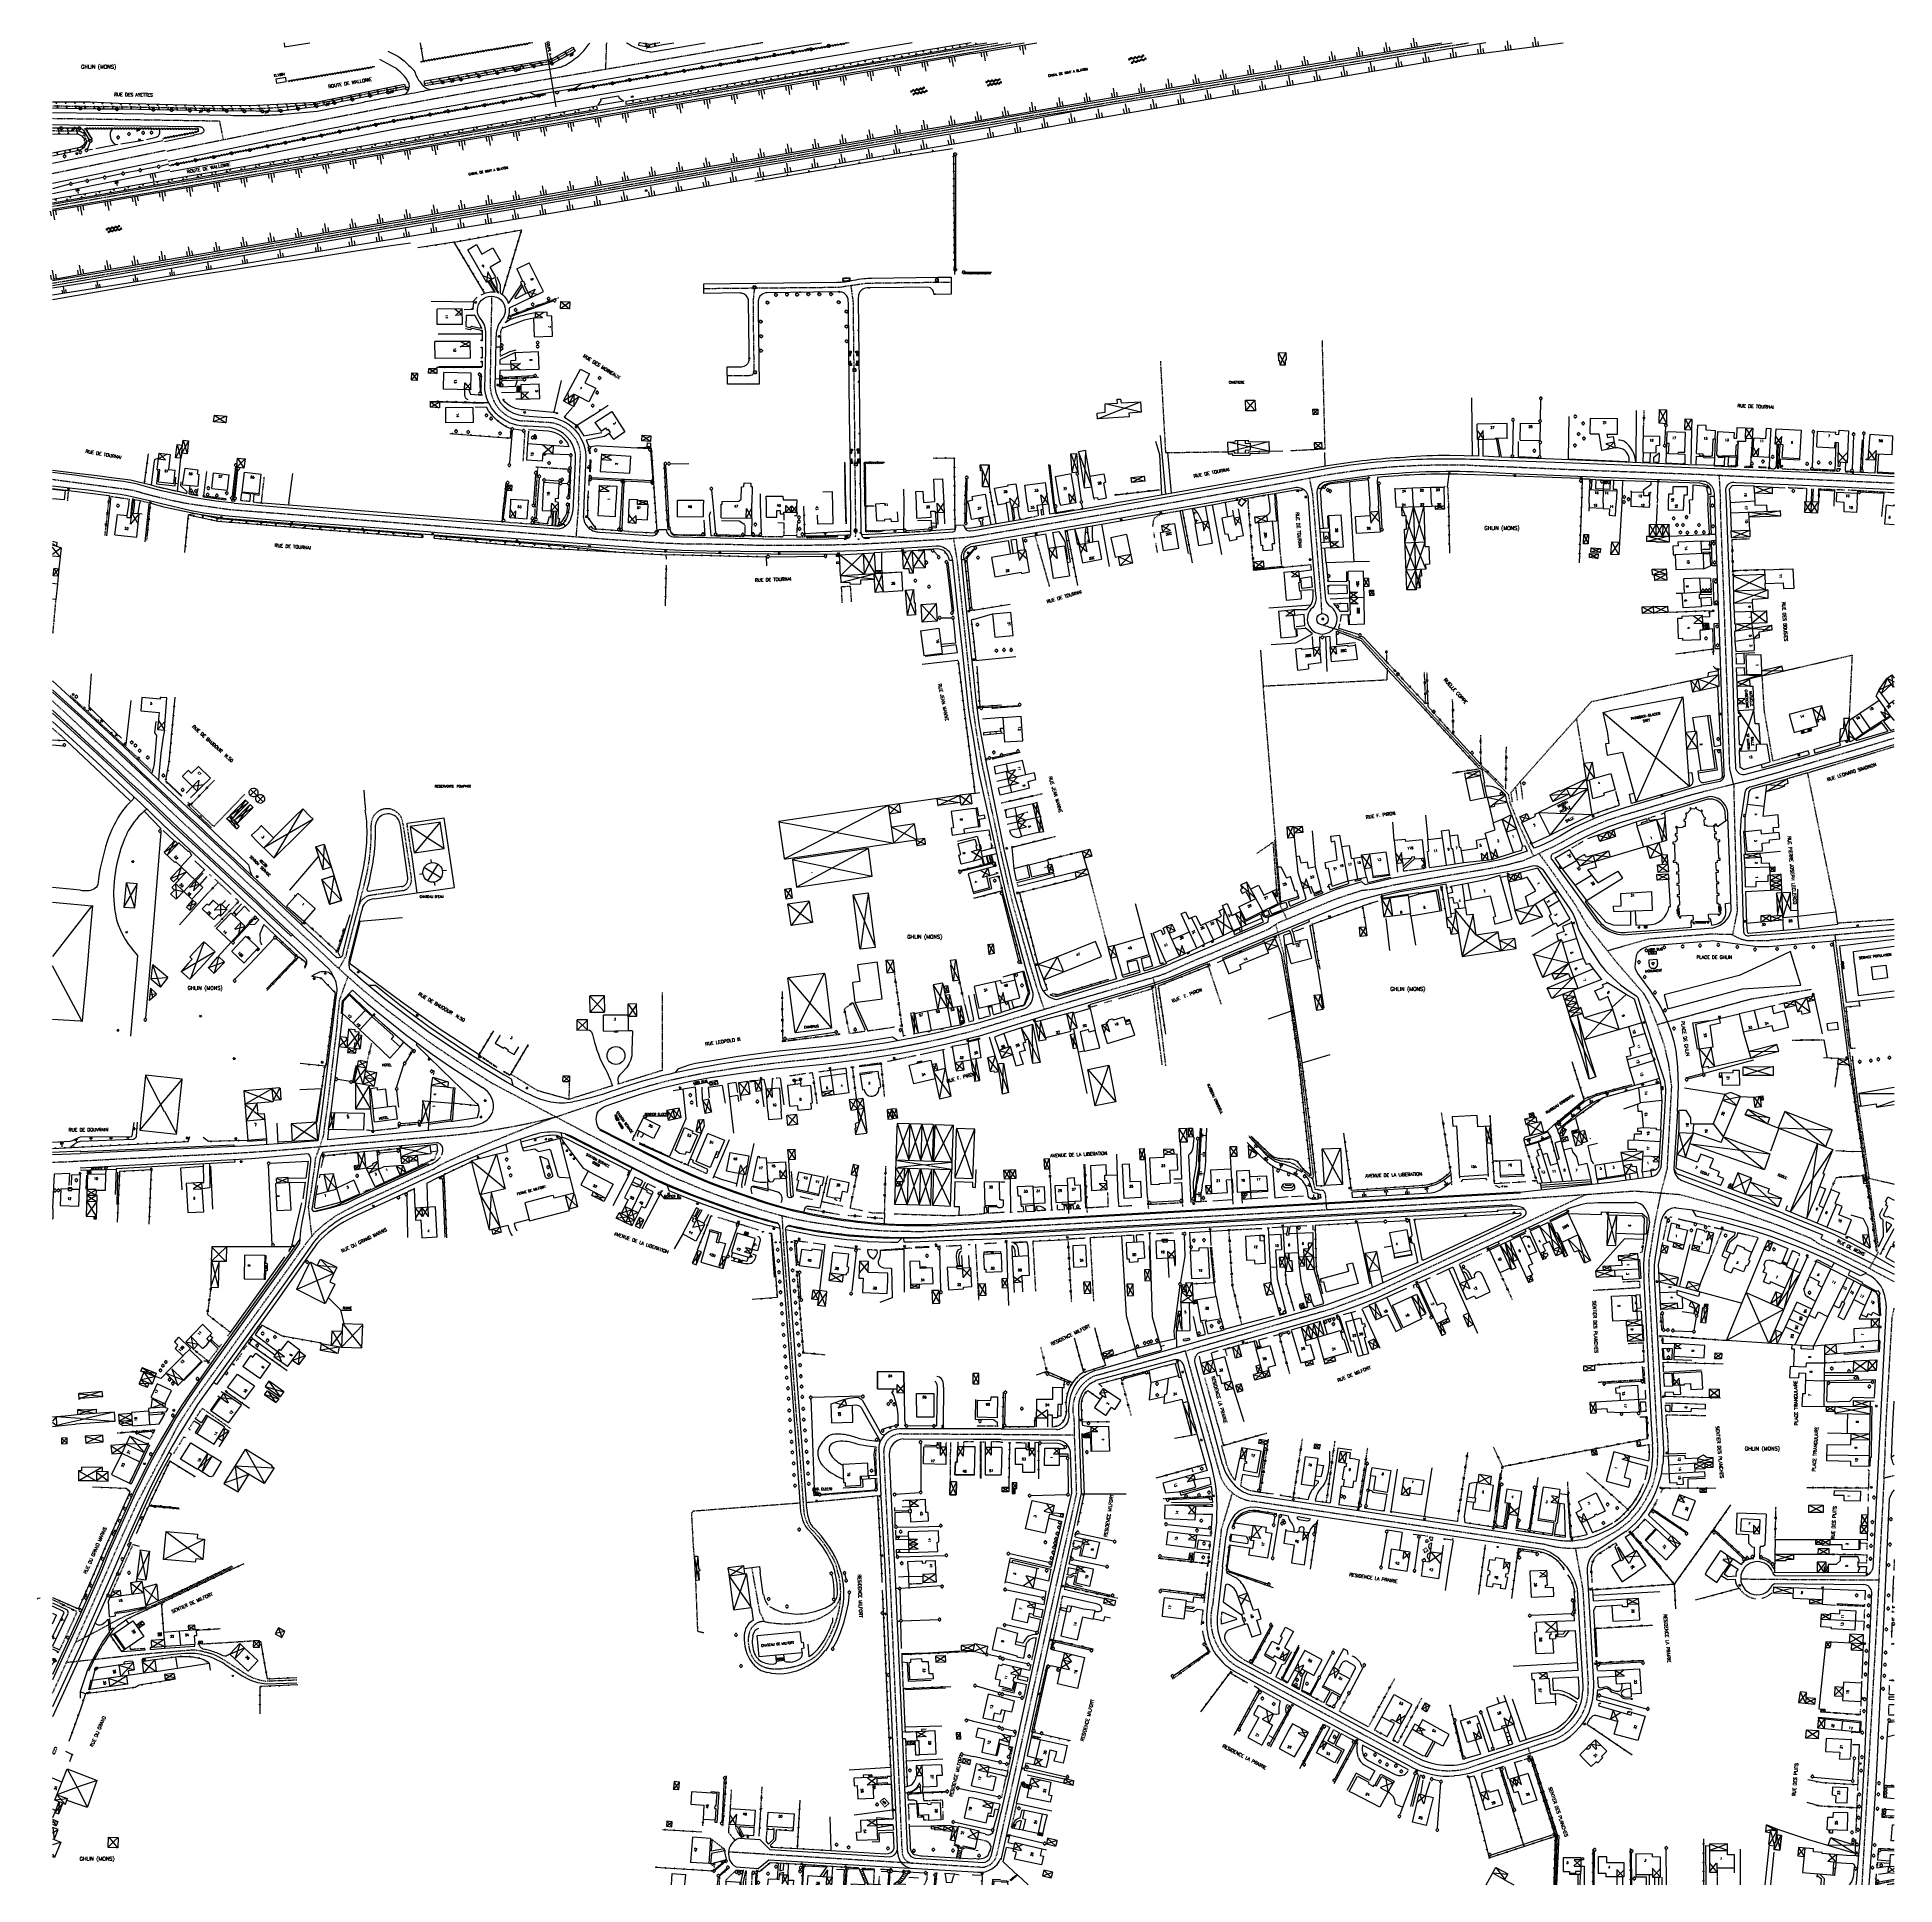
# Model space of a CAD drawing. Header units: millimetres. Extents: x 115992 to 117000, y 129000 to 130003.
import ezdxf
from ezdxf.enums import TextEntityAlignment as Align

# ---------------------------------------------------------------- set-up
doc = ezdxf.new("R2010")
doc.units = ezdxf.units.MM
doc.linetypes.add('DASHED', pattern=[0.75, 0.5, -0.25])
doc.layers.get('0').update_dxf_attribs({"linetype": 'CONTINUOUS'})
for name, color, linetype in [('W0001', 6, 'DASHED'), ('W0008', 7, 'CONTINUOUS'), ('W0100', 7, 'CONTINUOUS'), ('W0112', 1, 'DASHED'), ('W0211', 2, 'CONTINUOUS'), ('W0220', 5, 'DASHED'), ('W0300', 7, 'CONTINUOUS'), ('W0302', 3, 'CONTINUOUS'), ('W0310', 3, 'CONTINUOUS'), ('W0322', 7, 'CONTINUOUS'), ('W0400', 7, 'CONTINUOUS'), ('W0420', 7, 'CONTINUOUS'), ('W0471', 7, 'CONTINUOUS'), ('W0515', 5, 'CONTINUOUS'), ('W0851', 7, 'CONTINUOUS'), ('W0980', 7, 'CONTINUOUS'), ('W0984', 7, 'CONTINUOUS'), ('W0989', 7, 'CONTINUOUS'), ('W0991', 7, 'CONTINUOUS')]:
    doc.layers.add(name, color=color, linetype=linetype)
doc.styles.get("Standard").update_dxf_attribs({"font": 'romans.shx', "width": 0.85})
doc.dimstyles.get("Standard").update_dxf_attribs({"dimtxt": 1.5, "dimasz": 1.2, "dimexe": 0.625, "dimexo": 0.625, "dimgap": 0.25, "dimtad": 1, "dimdec": 1, "dimzin": 0, "dimdsep": 46, "dimtxsty": 'Standard', "dimcen": -0.5, "dimadec": 0, "dimazin": 0, "dimtfac": 1, "dimtdec": 1, "dimtmove": 0, "dimatfit": 3, "dimfxl": 1, "dimtolj": 1, "dimtzin": 0, "dimarcsym": 0})

# ---------------------------------------------------------------- blocks, each defined once
blk = doc.blocks.new('t211o')
at = {"color": 0, "linetype": 'Continuous'}
for p, q in [((-0.3, 0.5), (-0.3, 0)), ((0, 1), (0, 0)), ((0.3, 0.5), (0.3, 0))]:
    blk.add_line(p, q, dxfattribs=at)
blk = doc.blocks.new('t310o')
at = {"color": 0, "linetype": 'Continuous'}
for centre, start, end in [((-0.5, 0.4), 216.8699, 323.1304), ((0.5, -0.4), 36.8699, 143.1303)]:
    blk.add_arc(centre, 0.625, start, end, dxfattribs=at)
blk = doc.blocks.new('t322o')
at = {"color": 0, "linetype": 'Continuous'}
for radius in [0.25, 0.15]:
    blk.add_circle((0, 0), radius, dxfattribs=at)
blk = doc.blocks.new('T400')
for p, q in [((-0.15, 0.3), (0.15, 0.3)), ((-0.15, -0.25), (-0.15, 0.3)), ((-0.15, 0.15), (0.15, 0.15)), ((-0.15, 0), (0.15, 0)), ((0.15, 0.3), (0.15, -0.25)), ((-0.15, -0.15), (0.15, -0.15)), ((-0.15, -0.25), (-0.15, -0.3)), ((-0.15, -0.3), (0.15, -0.3)), ((0.15, -0.3), (0.15, -0.25))]:
    blk.add_line(p, q)
blk = doc.blocks.new('T471')
for p, q in [((-0.333334, 0.333334), (-0.333334, -0.333334)), ((-0.333334, 0.333334), (0.333334, 0.333334)), ((-0.333334, 0), (0, 0)), ((0.500001, 0.500001), (1.000002, 1.000002)), ((-0.500001, -0.500001), (-1.000002, -1.000002)), ((-0.333334, -0.333334), (0.333334, -0.333334))]:
    blk.add_line(p, q)
blk.add_ellipse((0, 0), major_axis=(0.471405, 0.471405), ratio=1, start_param=5.4977871438, end_param=11.780972451)
blk = doc.blocks.new('T420')
for p, q in [((0.7, 0.7), (-0.8, 0.7)), ((-0.8, 0.7), (-0.8, -0.8)), ((0.7, 0.7), (0.7, -0.8)), ((0.7, -0.8), (-0.8, -0.8))]:
    blk.add_line(p, q)
blk.add_ellipse((0, 0), major_axis=(-0.53, 0.53), ratio=1, start_param=3.926991, end_param=10.210176)
blk = doc.blocks.new('T300')
for p, q in [((-0.8, 0.5), (-0.9, 0.3)), ((-0.9, 0.3), (-0.9, 0.2)), ((-0.9, 0.2), (-0.7, 0.1)), ((-0.7, 0.6), (-0.8, 0.5)), ((-0.8, -0.1), (-0.7, 0.1)), ((-0.6, 0.7), (-0.7, 0.6)), ((-0.7, 0.1), (-0.7, 0.1)), ((-0.5, 0.7), (-0.6, 0.7)), ((-0.3, 0.6), (-0.5, 0.7)), ((-0.3, 0.6), (-0.2, 0.7)), ((-0.2, 0.6), (-0.3, 0.6)), ((-0.2, 0.7), (-0.1, 0.8)), ((-0.1, 0.8), (0.1, 0.8)), ((0.1, 0.8), (0.2, 0.7)), ((0.2, 0.7), (0.3, 0.6)), ((0.3, 0.6), (0.4, 0.5)), ((0.5, 0.5), (0.3, 0.5)), ((0.4, 0.5), (0.4, 0.5)), ((0.6, 0.4), (0.5, 0.5)), ((0.6, 0.4), (0.7, 0.3)), ((0.7, 0.3), (0.7, 0.2)), ((0.7, 0.2), (0.7, 0.1)), ((0.7, 0.1), (0.7, -0.2)), ((-0.8, -0.2), (-0.8, -0.1)), ((-0.7, -0.3), (-0.8, -0.2)), ((-0.8, -0.2), (-0.8, -0.2)), ((-0.7, -0.4), (-0.7, -0.3)), ((-0.5, -0.5), (-0.7, -0.4)), ((-0.4, -0.5), (-0.5, -0.5)), ((-0.4, -0.5), (-0.3, -0.5)), ((-0.3, -0.5), (-0.3, -0.4)), ((-0.3, -0.6), (-0.3, -0.5)), ((-0.3, -0.5), (-0.3, -0.5)), ((-0.2, -0.7), (-0.3, -0.6)), ((-0.1, -0.8), (-0.2, -0.7)), ((0.1, -0.8), (-0.1, -0.8)), ((0.2, -0.7), (0.1, -0.8)), ((0.3, -0.5), (0.2, -0.5)), ((0.3, -0.6), (0.2, -0.7)), ((0.2, -0.7), (0.2, -0.7)), ((0.5, -0.4), (0.3, -0.5)), ((0.3, -0.5), (0.3, -0.6)), ((0.3, -0.5), (0.3, -0.5)), ((0.6, -0.3), (0.5, -0.4)), ((0.7, -0.2), (0.6, -0.3)), ((0.6, -0.3), (0.6, -0.3))]:
    blk.add_line(p, q)
blk = doc.blocks.new('t112o')
at = {"color": 0, "linetype": 'Continuous'}
for p, q in [((-0.5, 0.5), (0.5, 0.5)), ((-0.5, -0.5), (-0.5, 0.5)), ((0.5, 0.5), (0.5, -0.5)), ((0.5, -0.5), (-0.5, -0.5))]:
    blk.add_line(p, q, dxfattribs=at)
blk = doc.blocks.new('T851')
for p, q in [((-0.2, -0.1), (0, 0.3)), ((0, 0.3), (0.2, -0.1)), ((-0.2, -0.1), (0.2, -0.1))]:
    blk.add_line(p, q)
for major_axis in [(-0.106, 0.106), (-0.0354, 0.0354), (-0.0236, 0.0236)]:
    blk.add_ellipse((0, 0), major_axis=major_axis, ratio=1, start_param=3.926991, end_param=10.210176)
blk = doc.blocks.new('t220o')
at = {"color": 0, "linetype": 'Continuous'}
for p, q in [((-0.25, 0.25), (0.25, 0.25)), ((-0.25, -0.25), (0.25, -0.25))]:
    blk.add_line(p, q, dxfattribs=at)

msp = doc.modelspace()

# ---------------------------------------------------------------- linework, layer by layer
at = {"layer": 'W0001'}
for points in [[(116500, 129996.4), (116439.7, 129986.2), (116364.9, 129973.5), (116292, 129961.1), (116216.2, 129948.1), (116138.3, 129934.8), (116059.3, 129921.3), (116000, 129911)], [(116500, 129955.2), (116555, 129964.5), (116614.3, 129974.4), (116672, 129983.9), (116728.8, 129993.4), (116769.1, 130000)], [(116500, 129996.4), (116520.4, 130000)], [(116000, 129869.5), (116080.7, 129883.1), (116160.3, 129896.8), (116234.4, 129909.4), (116314.8, 129923.3), (116391.7, 129936.6), (116468.2, 129949.8), (116500, 129955.2)], [(116000, 129929.1), (116061.1, 129941.6)], [(116605.3, 129750), (116672.7, 129761.9), (116692.1, 129765.5), (116698.6, 129766.5), (116708.5, 129767.9), (116716, 129768.8), (116724.2, 129769.6), (116731, 129770.1), (116737.7, 129770.4), (116743.2, 129770.7), (116749.2, 129770.8), (116754.9, 129770.8), (116759.6, 129770.8), (116764.3, 129770.9), (116768.5, 129770.8), (116773.1, 129770.5), (116778.2, 129770.3), (116783.8, 129770.1), (116793.3, 129769.7), (116828.1, 129768.2), (116875.9, 129766.4), (116895.4, 129765.7), (116914.3, 129764.8), (117000, 129761)], [(116682.4, 129763.7), (116684.1, 129754.9), (116684.5, 129750)], [(116904.8, 129765.2), (116905.3, 129757.7), (116905.6, 129750)], [(116072.8, 129750), (116076.1, 129749.5), (116096.5, 129746.6), (116198.2, 129738.6), (116273.2, 129732.7), (116295.6, 129731), (116301.4, 129730.5), (116313, 129729.8), (116323.2, 129729), (116333.5, 129728.4), (116345.5, 129727.9), (116357.5, 129727.9), (116370, 129727.7), (116382, 129727.3), (116393.8, 129727.3), (116408.6, 129727.3), (116424.2, 129727.5), (116437.7, 129727.9), (116450.1, 129728.5), (116462.2, 129729.2), (116474.3, 129730), (116480.1, 129730.3), (116500, 129731.9)], [(116285.6, 129750), (116284.2, 129731.8)], [(116500, 129731.9), (116605.3, 129750)], [(116684.5, 129750), (116688.6, 129698.6), (116689.1, 129690.1)], [(116912.8, 129597.5), (116910.7, 129605.9), (116909.3, 129649.9), (116907.4, 129701.8), (116905.6, 129750)], [(116489.1, 129731), (116491.1, 129718.8), (116497.7, 129656.7), (116498.1, 129652.5), (116498.8, 129646.4), (116499.3, 129641.7), (116499.9, 129636.8), (116500, 129636.3)], [(116690, 129683.9), (116697.7, 129681.4), (116710.9, 129676.5), (116774.3, 129607.9), (116775.7, 129606.7), (116776.5, 129605.9), (116788.2, 129594.2), (116790.4, 129592.2), (116791.3, 129587.5), (116796, 129575.9), (116801, 129565), (116804.1, 129558.5)], [(116500, 129636.3), (116501.8, 129624.2), (116503.1, 129616.6), (116504.4, 129609.3), (116506.1, 129601.3), (116507.8, 129593.1), (116509.8, 129583.7), (116512.4, 129571.7), (116514.2, 129563), (116517, 129550.8), (116518.4, 129544.6), (116521, 129533.7), (116530.5, 129500)], [(116807.1, 129559.8), (116809.5, 129561.2), (116814.7, 129563.5), (116819, 129565.7), (116822.4, 129567.6), (116825.6, 129569.4), (116830, 129571.7), (116833.8, 129573.5), (116837.3, 129575), (116840.7, 129576.5), (116844.7, 129578.1), (116848.6, 129579.4), (116852.7, 129580.7), (116856.3, 129581.7), (116859.9, 129582.8), (116863.3, 129583.8), (116866.3, 129584.7), (116869.7, 129585.7), (116873, 129586.7), (116875, 129587.3), (116878, 129588.2), (116882.7, 129589.7), (116887.4, 129591.1), (116891.8, 129592.3), (116896.4, 129593.5), (116898.7, 129594.1), (116920.2, 129599.4), (116923.8, 129600.3), (116929.9, 129602), (116934.7, 129603.3), (116939.2, 129604.6), (116944.1, 129606.1), (116949.2, 129607.5), (116953.5, 129608.8), (116957, 129609.8), (116960.6, 129610.9), (116965.2, 129612.2), (116970.2, 129613.7), (116974.8, 129615), (116978.5, 129616.1), (116981.9, 129617.1), (116985.2, 129618.1), (116988.3, 129619), (116991.2, 129619.9), (116995.1, 129621.1), (116999.6, 129622.5), (117000, 129622.6)], [(116912.8, 129597.5), (116913.2, 129578.5), (116914.7, 129528.6), (116912.2, 129515.8)], [(116615.7, 129500), (116622.5, 129502.9), (116630, 129506), (116638.4, 129509.6), (116646.2, 129512.9), (116653.2, 129515.8), (116660.2, 129518.8), (116665.9, 129522.5), (116672.1, 129525), (116678.7, 129527.8), (116684.3, 129530.1), (116690.6, 129532.7), (116697, 129535.3), (116703.2, 129537.4), (116707.9, 129538.9), (116711.1, 129539.9), (116719.1, 129540.8), (116723.3, 129541.7), (116727.9, 129542.8), (116731.9, 129543.5), (116737.8, 129544.6), (116744.2, 129545.7), (116750.9, 129546.9), (116757.3, 129548), (116762.3, 129548.8), (116768.2, 129549.8), (116775.6, 129551), (116781.8, 129552.1), (116786.4, 129553.1), (116791, 129554), (116794.5, 129555.1), (116798.7, 129556.1), (116807.1, 129559.8)], [(116663.5, 129567.2), (116663.7, 129563.8), (116666.3, 129532.3), (116670.1, 129524.2)], [(116807.1, 129559.8), (116811.8, 129553.5), (116826.5, 129532.5), (116833.2, 129520.9), (116849.9, 129500)], [(116669.1, 129500), (116668.5, 129505.7), (116664.2, 129521.3)], [(116969.8, 129500), (116967.9, 129515.7)], [(116152.6, 129500), (116157.6, 129495.4), (116162.1, 129491.5), (116168.9, 129485.5), (116176, 129479.6), (116182.1, 129474.6), (116188.1, 129470), (116199.4, 129461.4), (116206.4, 129456.2), (116215, 129450.4), (116223.4, 129444.8), (116233, 129438.8), (116238.1, 129435.5), (116273.3, 129416.9)], [(116157, 129500), (116155.4, 129497.5)], [(116530.5, 129499.9), (116534.9, 129485.4), (116538.3, 129475.4), (116538.3, 129475.3)], [(116873.4, 129375.6), (116876.8, 129389.1), (116879.2, 129433.5), (116877.5, 129446.1), (116875, 129456.3), (116871.4, 129466.8), (116866.7, 129479.1), (116864.2, 129483.6), (116849.9, 129500)], [(116986.6, 129334.6), (116991.3, 129343.2), (116990.5, 129346.3), (116984.9, 129387), (116984.1, 129393.4), (116983.2, 129400), (116982.1, 129407.1), (116980.6, 129416.7), (116979, 129427), (116969.8, 129500)], [(116160.3, 129493.1), (116155.6, 129480), (116155.4, 129476.8), (116154.7, 129471.3), (116154.4, 129466.5), (116153.9, 129462), (116153.3, 129457.1), (116152.6, 129451.2), (116151.9, 129445.3), (116151, 129438.3), (116150.2, 129431.4), (116149.6, 129426.4), (116148.9, 129421), (116148, 129414.8), (116147.3, 129409.3), (116147, 129406.8), (116145.1, 129400.7), (116142.6, 129394.2), (116142.2, 129389.5), (116141.1, 129382.4), (116140.3, 129376.5), (116139.2, 129370.6), (116138.8, 129368), (116140.7, 129351.9)], [(116597.4, 129492.6), (116598.8, 129487), (116602.3, 129461.4), (116604.3, 129444.6)], [(116871.3, 129467.1), (116922, 129480.9), (116955.1, 129486.2)], [(116273.3, 129416.9), (116297, 129424.9), (116302.7, 129427.1), (116312.4, 129430.3), (116320.7, 129432.9), (116328.4, 129435.1), (116335.9, 129437), (116342.7, 129438.5), (116349.5, 129439.9), (116356.9, 129441.3), (116363.1, 129442.2), (116371, 129443.5), (116378.5, 129444.5), (116386.5, 129445.5), (116394.8, 129446.5), (116402, 129447.3), (116408.2, 129447.9), (116414.3, 129448.6), (116420.5, 129449.3), (116427.1, 129450), (116433.6, 129450.9), (116441.8, 129452), (116450.9, 129453.3), (116456.8, 129454.3), (116458.2, 129454.5), (116465.1, 129455.8), (116471.3, 129457), (116478.1, 129458.4), (116484.1, 129459.7), (116490.4, 129461.3), (116496.4, 129462.7), (116500, 129463.7)], [(116273.3, 129416.9), (116290.9, 129407.6), (116295.4, 129405.3), (116300.2, 129402.6), (116306.2, 129399.5), (116311.8, 129396.7), (116319.4, 129392.8), (116327.3, 129388.8), (116334.1, 129385.6), (116339.6, 129383), (116344.5, 129381.1), (116349.7, 129378.9), (116354.4, 129376.9), (116359, 129375.2), (116364.5, 129373.2), (116370.1, 129371.2), (116376.8, 129369), (116384, 129366.7), (116390.1, 129364.9), (116394.2, 129363.8), (116398.6, 129362.7), (116404.7, 129361.2), (116411.5, 129359.9), (116418.3, 129358.9), (116425.4, 129357.9), (116432.2, 129356.7), (116441.6, 129355.8), (116452.5, 129355), (116462.9, 129354.8), (116472.4, 129354.7), (116483.7, 129355.3), (116495.4, 129355.9), (116500, 129356.1)], [(116684.1, 129383.2), (116681.9, 129384.8), (116679.9, 129386.7), (116676.9, 129389.1), (116675.8, 129390), (116674.5, 129391), (116673.1, 129391.6), (116671.8, 129392.1), (116670.3, 129392.3), (116668.8, 129392.6), (116667.1, 129392.9), (116665.3, 129393.4), (116663.7, 129393.9), (116661.9, 129395.1), (116660.4, 129396.1), (116659, 129397.3), (116649.7, 129406.6)], [(116500, 129356.1), (116637.2, 129363.5), (116734.5, 129368.9), (116789.9, 129372), (116832.7, 129374.8), (116858.9, 129376.7), (116873.4, 129375.6)], [(116615.1, 129289.8), (116622.5, 129292), (116694.1, 129312.6), (116718.1, 129321.6), (116800, 129359.6), (116832.7, 129374.8)], [(116871, 129250), (116866.8, 129330.2), (116867, 129339.4), (116870.1, 129359.6), (116873.4, 129375.6)], [(116873.4, 129375.6), (116883.5, 129374.8), (116910.7, 129367.4), (116937.6, 129357.9), (116947.5, 129353.9), (116954.8, 129351), (116959.2, 129347.9), (116964.1, 129345.7), (116968.9, 129343.5), (116976.1, 129340), (116984.3, 129335.9), (116989.1, 129333.2), (117000, 129327.4)], [(116404.3, 129250), (116397.1, 129347.1), (116396.2, 129363.3)], [(116995.6, 129250), (116998.9, 129308.1), (117000, 129313)], [(116000, 129104), (116019.8, 129147.9), (116029.2, 129169.4), (116038.2, 129190.1), (116046.1, 129207.6), (116068.5, 129250)], [(116554.7, 129250), (116554.7, 129244.2)], [(116870.9, 129225), (116871.4, 129227.8), (116871.6, 129232.8), (116871.7, 129237.5), (116871.5, 129240.7), (116871, 129250)], [(117000, 129222.1), (116994.4, 129220.7), (116995, 129232.5), (116995.6, 129250)], [(116994.4, 129220.7), (116993.8, 129208.8), (116991.9, 129172.5), (116991.3, 129158.3), (116982.4, 129000)], [(116097.9, 129172.4), (116093, 129170.1), (116079.8, 129163.7), (116065.3, 129156.8), (116055.1, 129151.9), (116050.9, 129150.1), (116039.5, 129145.9), (116035.7, 129144), (116012.6, 129131.6)], [(116386.6, 129142.9), (116384.1, 129147.9), (116379.7, 129172.3)], [(116991.6, 129165.4), (116983.5, 129165.4), (116936.3, 129165.7), (116916.7, 129165.9)], [(116801.2, 129074.2), (116804.6, 129063.9), (116807.6, 129054.7), (116815.2, 129030.6), (116816.5, 129026.8), (116815.9, 129010.6), (116815.7, 129000)], [(116467.3, 129011.7), (116438.5, 129013.4), (116406.1, 129015.4), (116389.2, 129016.4), (116383.7, 129016.8), (116367, 129017.8)]]:
    msp.add_lwpolyline(points, dxfattribs=at)
at = {"layer": 'W0001', "flags": 128}
for points in [[(116385.7, 130000), (116328.1, 129990.2), (116232.7, 129974.1), (116206.1, 129969.3), (116193.5, 129967), (116185.4, 129965.6), (116176.1, 129963.8), (116163.9, 129961.4), (116144.3, 129957.6), (116061.8, 129941)], [(116300.7, 130000), (116300.2, 129985.4)], [(116092.8, 129947.2), (116090.8, 129957.4), (116000, 129958.8)], [(116353.6, 129866.6), (116370.8, 129866.8), (116426.7, 129867.3), (116441.8, 129869.5), (116453.5, 129869.7), (116478, 129870), (116487.9, 129870)], [(116366.3, 129819.4), (116378.5, 129819.4), (116380, 129819.8), (116381, 129821.2), (116380.7, 129841.3), (116380.5, 129859.9), (116380.8, 129862.7), (116381.3, 129866.9)], [(116436, 129731.7), (116436.2, 129734), (116435.4, 129806), (116435.2, 129824.5), (116434.8, 129859.6), (116434.3, 129862.9), (116433.6, 129868.3)]]:
    msp.add_lwpolyline(points, dxfattribs=at)
at = {"layer": 'W0001'}
for points in [[(116285.6, 129750), (116286.7, 129777.1, 0.339608), (116270.7, 129793.7), (116255.1, 129794.7, -0.357117), (116237.7, 129812.2), (116238.2, 129844), (116238.6, 129862.4)], [(116000, 129763), (116043.5, 129757.2, 0.026973), (116072.8, 129750, 0.026973)], [(116157, 129500), (116159.4, 129504.2), (116160.3, 129508.3), (116166.4, 129531.9), (116169.1, 129542.5, 0.073838), (116173, 129575.3, -0.994781), (116190.2, 129575.9), (116194.8, 129546.3, -0.399164), (116190.2, 129539.7), (116172.6, 129537.1, 0.284246), (116166.4, 129531.9)], [(117000, 129518.4), (116950.7, 129514.2), (116942.5, 129513.5), (116932.1, 129512.7, -0.004429), (116920.3, 129512.6, -0.102092), (116912.2, 129515.8), (116900.6, 129516.1), (116866.6, 129513.4), (116844.3, 129507)], [(116500, 129463.7), (116529.1, 129472.5), (116547.4, 129478), (116599.5, 129493.2, 0.047787), (116608.4, 129496.7), (116615.6, 129499.9)], [(116669.1, 129500), (116671.8, 129483.3), (116673.3, 129473.9), (116677.5, 129445.5), (116684.5, 129385.1), (116684.1, 129383.2), (116685.4, 129377.7), (116688.8, 129377.2, -0.313064), (116691, 129375.3), (116691.7, 129366.6)], [(116000, 129392.3), (116008.2, 129392.6), (116016.6, 129393.1), (116021.1, 129393.3), (116026.1, 129393.6), (116031.6, 129393.9), (116037.6, 129394.2), (116044, 129394.5), (116050.2, 129394.8), (116055.3, 129395), (116059.7, 129395.3), (116063.7, 129395.5), (116067.7, 129395.7), (116071.8, 129395.9), (116076.1, 129396.1), (116080.9, 129396.3), (116086.2, 129396.6), (116092.6, 129396.9), (116099.2, 129397.2), (116106.9, 129397.7), (116113.2, 129398.1), (116118.5, 129398.5), (116123.7, 129398.9), (116127.1, 129399.2), (116132.5, 129399.6), (116139, 129400.2), (116146.2, 129400.8), (116152.8, 129401.4), (116159.6, 129402), (116167.9, 129402.8), (116174.5, 129403.3), (116179.4, 129403.8), (116184.3, 129404.2), (116190.8, 129404.8), (116196.6, 129405.3), (116203.6, 129405.9), (116208.8, 129406.3, 0.044201), (116273.3, 129416.9, 0.088078)], [(116068.5, 129250), (116068.7, 129250.4), (116074.8, 129259.9), (116080.5, 129268.3), (116086.2, 129276.2), (116090.8, 129282.6), (116095.3, 129288.9), (116100.5, 129296.2), (116105, 129302.5), (116109.5, 129308.7), (116116.9, 129319), (116120.4, 129323.9), (116125, 129330.3), (116129.7, 129337), (116133.9, 129342.9), (116138.2, 129348.9), (116142.6, 129354.3), (116148.1, 129359.1), (116154, 129363.3), (116159.2, 129366.2), (116165.7, 129369.5), (116171.5, 129372.3), (116177.6, 129375.1), (116184.6, 129378.3), (116190.7, 129381.1), (116196.1, 129383.7), (116201.6, 129386.2), (116206.9, 129388.6), (116210.6, 129390.9), (116212.2, 129391.6, -0.02025), (116273.3, 129416.9)], [(116615.1, 129289.8), (116565.5, 129276.1, 0.3586), (116554.5, 129253.7), (116554.7, 129250)], [(116626.2, 129250), (116617, 129283.2, 0.007214), (116615.1, 129289.8)], [(116404.3, 129250), (116406, 129228.6), (116407.7, 129204.9), (116407.9, 129202.8, 0.15322), (116411.6, 129193.5, -0.078075), (116423, 129178.4, -0.110708), (116426.2, 129170.4, -0.085731), (116427.9, 129157.5, -0.086869), (116425.1, 129142.3, -0.051786), (116418.5, 129128.8, -0.069794), (116413.9, 129123.7, -0.046569), (116406.6, 129119.7, -0.039588), (116401.2, 129118.2, -0.070439), (116391.2, 129117.3, -0.091522), (116385.5, 129118.6, -0.1784), (116379.7, 129124.2, -0.149448), (116377.9, 129135.2, -0.180118), (116381.1, 129141.1, -0.211297), (116386.6, 129142.9, 0.085813), (116405.6, 129142.2, 0.142162), (116422, 129147.9, 0.205299), (116427.9, 129157.5, 1.598808)], [(116626.2, 129250), (116633.6, 129223.5, 0.323668), (116652.7, 129208.2), (116810.1, 129185, 0.120776), (116833.7, 129183.6), (116842.5, 129188.3), (116850.2, 129192.7), (116856.1, 129197.3), (116861.1, 129202.9), (116865.2, 129209.2), (116868.9, 129216.9), (116870.9, 129225)], [(116500, 129009.7), (116483.7, 129010.7), (116475.2, 129011.2), (116467.3, 129011.7, -0.439697), (116461.3, 129019.1), (116460.8, 129031.2), (116459.7, 129056.7), (116458.6, 129082.3), (116457.4, 129108.6), (116456.3, 129133.5), (116455.2, 129158.7), (116453.8, 129186.6), (116452.3, 129216.7), (116451.4, 129235.2, -0.437493), (116460.9, 129244.8), (116471, 129244.8), (116500, 129244.7)], [(116500, 129244.7), (116545.3, 129244.3), (116554.7, 129244.2), (116555.1, 129235.9), (116555.9, 129212.4), (116512.6, 129016.2, -0.359278), (116504, 129009.5), (116500, 129009.7)], [(116826.8, 129182.8), (116830.9, 129160.2), (116833.8, 129108.7, -0.320576), (116815.9, 129079.1), (116769.1, 129063.5, -0.177705), (116741.5, 129065.5), (116643.5, 129118.3, -0.345306), (116630.2, 129153.1), (116634.8, 129193.2), (116640.7, 129212.8)], [(116132.7, 129111.1), (116132.7, 129111.1), (116116.2, 129110.5, -0.124054), (116103, 129115.7), (116092, 129122.7, 0.089435), (116083.5, 129126.1, 0.078259), (116075.6, 129127.4), (116050.5, 129125.3), (116007.7, 129120.6)]]:
    msp.add_lwpolyline(points, format="xyb", dxfattribs=at)
msp.add_polyline3d([(116000, 129642.7, 0), (116046.3, 129599.5, 0), (116104.1, 129545.6, 0), (116151.5, 129501, 0), (116152.6, 129500, 0)], dxfattribs=at)
at = {"layer": 'W0008'}
for p, q in [((116030.2, 129144.3), (116030.8, 129137.2)), ((116030.9, 129144.5), (116031.5, 129138))]:
    msp.add_line(p, q, dxfattribs=at)
for points in [[(116000, 129962.1), (116026.2, 129961.7), (116096.6, 129960.6, -0.00271), (116102.2, 129960.5, 0.003183), (116106.9, 129960.5, 0.01056), (116110.8, 129960.5, 0.004989), (116119.1, 129960.8, 0.00137), (116124.5, 129961.1, 0.006419), (116125.6, 129961.2), (116143.6, 129962.8), (116161.9, 129966.4, 0.004108), (116168.9, 129967.8, -0.006897), (116173.1, 129968.7, -0.00214), (116176, 129969.2, 0.001234), (116181, 129970.1, 0.000236), (116189.2, 129971.6, 0.000341), (116194.9, 129972.6, 0.003533), (116201.4, 129973.8, -0.005811), (116205.3, 129974.6), (116241.3, 129980.8), (116273.1, 129986.2, 0.025449), (116274.5, 129986.5, 0.014488), (116276.9, 129987.2, 0.053406), (116279, 129988.2, 0.025249), (116283.1, 129990.9, 0.025581), (116286.5, 129993.7, 0.031408), (116289, 129996.3, 0.030354), (116291.2, 129999.3, 0.005595), (116291.7, 130000)], [(116062.7, 129935.8), (116121.3, 129947.6), (116151.4, 129953.6, -0.000715), (116155.5, 129954.4, -0.000246), (116167.4, 129956.8, -0.002038), (116184.9, 129960.1, -0.003338), (116195.6, 129962.1, -0.000105), (116202.3, 129963.3, 0.00012), (116208.2, 129964.3, 0.000119), (116213.9, 129965.3, -0.00122), (116214.4, 129965.4), (116258.9, 129973.1), (116261.8, 129971.7), (116283.8, 129975.4), (116287.2, 129977.9), (116353.2, 129989.2), (116409.6, 129998.6), (116417.6, 130000)], [(116182.1, 129995.5), (116186.8, 129993, -0.036706), (116188, 129992.3, -0.014326), (116190.9, 129990.1, -0.012425), (116192.1, 129989, -0.005483), (116194.9, 129986.4, -0.023583), (116195.4, 129985.9, -0.009254), (116196.6, 129984.5, 0.017753), (116197.1, 129983, 0.04099), (116197.9, 129981.2, 0.024335), (116199.7, 129978.4, 0.03154), (116201.3, 129976.5, 0.094122), (116202.6, 129975.5, 0.053707), (116205.3, 129974.6)], [(116000, 129955.7), (116018, 129955.3), (116077.5, 129954.5), (116080.1, 129954.5, -0.073647), (116080.3, 129954.4, -0.025636), (116081, 129954.1, -0.146443), (116081.8, 129953.5, -0.133594), (116082.1, 129952.5, -0.109641), (116081.9, 129951.7, -0.139286), (116081.5, 129951.1, -0.036713), (116080.7, 129950.7, -0.069089), (116080.3, 129950.5), (116076.8, 129949.8), (116076.4, 129949.5), (116060.8, 129946.2)], [(116282.9, 129750), (116283.9, 129772.6), (116283.9, 129776.7, 0.321857), (116270.1, 129791.1), (116257.9, 129791.9, -0.357554), (116235.3, 129808.8, -0.039344), (116234.7, 129812.5), (116235.2, 129832.9), (116235.3, 129842.2, 0.17347), (116232.7, 129849.8, -2.25034), (116243.9, 129849.9, 0.11157), (116240.9, 129842.6), (116240.7, 129838.7), (116240.5, 129828.2), (116240.2, 129813.3, 0.383087), (116256.4, 129797.5), (116265.7, 129796.8), (116271.6, 129796.5, -0.368753), (116289.6, 129773.8), (116289.3, 129770.6), (116288.4, 129750)], [(116774.5, 129775.6), (116758.6, 129775.9, 0.022279), (116734, 129774.9, 0.027383), (116693.3, 129770.5), (116661.3, 129764.9), (116584.4, 129751.4), (116576.6, 129750)], [(116585.7, 129750), (116663.9, 129763.8), (116693.9, 129769.2, -0.034799), (116743.9, 129774, -0.019705), (116785.1, 129773.4), (116820.8, 129772.1), (116902.5, 129768.8), (116971.7, 129766.1), (117000, 129764.6)], [(116687.1, 129750), (116686.6, 129756.2, -0.400388), (116692.7, 129762), (116712.6, 129764.8, -0.034872), (116771.4, 129767.2), (116792.6, 129766.2), (116868.3, 129763.1), (116894.2, 129762.1, -0.480608), (116902.2, 129754.9), (116902.4, 129750)], [(116714.2, 129763.6), (116696.4, 129761.4), (116694.1, 129761.1, 0.192002), (116688.3, 129757.8), (116687.2, 129758.4)], [(116829.3, 129763.4), (116779.1, 129765.3), (116765.7, 129765.7, 0.032457), (116719.5, 129764, 4.95447)], [(116898.7, 129755), (116900.6, 129754.9), (116900.5, 129757.1, 0.318771), (116897.2, 129760.2), (116894.4, 129760.9), (116853.6, 129762.2), (116842.3, 129762.6)], [(116909, 129750), (116908.6, 129757.5, -0.476507), (116913.9, 129761.3), (116942.6, 129760.2), (117000, 129757.5)], [(116058.4, 129750), (116075.2, 129746.1), (116082.1, 129744.9), (116093.5, 129743.3), (116109.4, 129742), (116123.9, 129740.7), (116131.5, 129740.1), (116203.8, 129734.6), (116208.9, 129734.1), (116277.7, 129728.9), (116327.2, 129725.2), (116341.5, 129724.6), (116355.5, 129724.1), (116391.4, 129723.8), (116416.4, 129723.9), (116436.7, 129724.4), (116457.9, 129725.5), (116475.3, 129726.6), (116479.7, 129726.9, -0.415374), (116488.6, 129718.8), (116491.1, 129693.7), (116493.9, 129670), (116497.1, 129639.1), (116498, 129633), (116500, 129621.7), (116500, 129621.5)], [(116098.6, 129750), (116164.5, 129744.5), (116236, 129739), (116274.2, 129736.1, 0.336361), (116281.8, 129742.8, 0.071706), (116282.9, 129750, -6.513346)], [(116113.4, 129750.2, 0.032588), (116114.2, 129750, 0.032588)], [(116288.4, 129750), (116288.2, 129743.8, 0.437769), (116296.9, 129734.4), (116306.1, 129733.7), (116325.6, 129732.3, 0.393281), (116329.1, 129735.8), (116333.3, 129735.8, 0.465359), (116337.8, 129731.8), (116339.9, 129731.7), (116393.6, 129730.6), (116421.1, 129730.7), (116431.7, 129731)], [(116626.5, 129750), (116673.6, 129758.3, -0.573076), (116681.7, 129751.7), (116681.9, 129750)], [(116678.7, 129757.9), (116677.9, 129756.7, 0.171203), (116673.9, 129757), (116660.2, 129754.6)], [(116681.9, 129750), (116683.1, 129733.6), (116684.8, 129712), (116685.7, 129700.7, -0.294258), (116683.3, 129692.5, 2.753554), (116693.6, 129694.1, -0.212703), (116691.1, 129699.5), (116690, 129714.1), (116687.9, 129739.4), (116687.1, 129750)], [(116902.4, 129750), (116903.1, 129729.9), (116904.1, 129703.8), (116905.2, 129675.1), (116906.1, 129647.6), (116907, 129619.3), (116907.5, 129603.6, -0.404539), (116905.4, 129599), (116894.6, 129596.7), (116884.8, 129593.9), (116854.3, 129584.8), (116845.7, 129582.1), (116838, 129579.2), (116831.5, 129576.3), (116826.4, 129573.9), (116822, 129571.4), (116818.4, 129569.3), (116813.7, 129566.8), (116807.9, 129564.1), (116804.4, 129562.7), (116802.9, 129565.4)], [(117000, 129626.2), (116980.9, 129620.4), (116934.9, 129607), (116918.6, 129602.5, -0.405734), (116913.9, 129606.8), (116913.5, 129619.2), (116912.7, 129646.7), (116911.8, 129675.1), (116910.7, 129702.8), (116909.7, 129730.5), (116909, 129750)], [(116278.5, 129737.7), (116277.7, 129738.7, -0.119848), (116274.4, 129737.5), (116273.3, 129737.6)], [(116291.5, 129736.6), (116292.2, 129737.6, 0.309173), (116295.4, 129736, 0.181249)], [(116440.1, 129731.4), (116451.9, 129732), (116481, 129733.9), (116488.9, 129734.5, 0.368411), (116490.3, 129736), (116490.7, 129738.2), (116494.7, 129738.3), (116495.2, 129737), (116495.7, 129736.2, 0.356863), (116498.2, 129735.1), (116500, 129735.3)], [(116488.7, 129719), (116487, 129718.9, 0.182022), (116484.4, 129723.8, 0.818746)], [(116500, 129657.7), (116499.3, 129664.3), (116495.3, 129700.9), (116493.5, 129720.2, -0.38815), (116500, 129728.3)], [(116493.5, 129719.5), (116495, 129719.5, -0.462032), (116500, 129726.8, -0.462032)], [(117000, 129521.4), (116981.4, 129519.8), (116936.1, 129516.1), (116921.5, 129515.2, -0.46478), (116918.3, 129517.1), (116918, 129527.9), (116917.4, 129548.2), (116916.5, 129571.8), (116916.7, 129574.4), (116916.8, 129578.2), (116919, 129593, -0.340622), (116922.7, 129596.3), (116939.4, 129601.1), (116983.5, 129614), (117000, 129619.1)], [(116814, 129556.6), (116824, 129542.9), (116834, 129529.1), (116838.6, 129522.7), (116840.8, 129520.6, 0.173086), (116853, 129515.7), (116882.6, 129518.1), (116901.6, 129519.6, 0.315686), (116911.4, 129529), (116911.2, 129535.2), (116910.3, 129561.5), (116909.6, 129579.7, 0.481638), (116899.1, 129590.7), (116873.6, 129583.2), (116852.2, 129576.9), (116845.4, 129574.5), (116839.1, 129572), (116832.5, 129569), (116827.4, 129566.4), (116824.3, 129564.6), (116819.5, 129562), (116816.3, 129560.4), (116814.7, 129559.7, 0.462977), (116814, 129556.6, 1.138081)], [(116908.5, 129577.5), (116908.2, 129581.7, 0.451106), (116898.7, 129589.3), (116881.4, 129584.2), (116875.4, 129582.5), (116875.5, 129581.9)], [(116624.7, 129500), (116638, 129505.6), (116670.4, 129519.2), (116695.2, 129529.6), (116702.7, 129532.5), (116707, 129533.9), (116711.8, 129535.3), (116720.6, 129537.6), (116729.6, 129539.6), (116742.6, 129541.9), (116784, 129549), (116792, 129550.5), (116797.9, 129551.8), (116802.6, 129553, -0.279951), (116809, 129551.4), (116817.7, 129538.7), (116823.8, 129529.9), (116825.6, 129526.9), (116826.7, 129524.4), (116827.4, 129522.2), (116828.4, 129519.2), (116829.4, 129516.8), (116834.6, 129508.7), (116838.8, 129501.9), (116840.2, 129500)], [(116832.9, 129534.2), (116832.1, 129533.6), (116839.8, 129523.1, 0.177123), (116850.5, 129517.1, 0.079662), (116855, 129517.1), (116865.4, 129517.9), (116889.9, 129519.9), (116889.8, 129522.8)], [(116900.5, 129523.2), (116900.7, 129521), (116903.5, 129521.5, 0.285056), (116908.6, 129527.3), (116908.4, 129532.8), (116911.3, 129533.1)], [(116859.5, 129500), (116859.7, 129502), (116860, 129504.2), (116860.2, 129505, -0.211117), (116865.2, 129509.1, -0.1172), (116870.4, 129510.1), (116900.1, 129512.5), (116901.3, 129512.6), (116925.7, 129509.4), (116928.5, 129509.3), (116931.9, 129509.3), (116936.4, 129509.8), (116939.9, 129510.2), (116966.9, 129512.5)], [(116500, 129467.3), (116501.3, 129467.6), (116515.7, 129471.8), (116521.6, 129473.8), (116527.9, 129475.7, 0.320756), (116532.4, 129484), (116527.7, 129500)], [(116533.1, 129500), (116536.3, 129488.7, 0.248727), (116543.6, 129480.9, 0.185787), (116546.3, 129481), (116566.5, 129487.1), (116595, 129495.6), (116598.1, 129496.5), (116602.1, 129498), (116605.2, 129499.2), (116607.1, 129500)], [(116840.2, 129500), (116843.3, 129496.1), (116847, 129492.5), (116851.3, 129488.6), (116855, 129485.9), (116860.2, 129482.4, -0.177549), (116861, 129481), (116869.5, 129454.3), (116875.2, 129436.4, -0.058926), (116875.8, 129430.6), (116875.3, 129419.9)], [(116882.4, 129419.9), (116882.9, 129433.6), (116882.5, 129444), (116881.6, 129452.7, 0.124275), (116864.4, 129489.8), (116860.8, 129494.8, -0.21658), (116859.5, 129500, 3.170576)], [(116153, 129492.1, 0.056504), (116149.9, 129497.5, -1.844621)], [(116577.7, 129491.8), (116545.4, 129482.2, -0.178187), (116541.6, 129483.2, -0.266816)], [(116394.9, 129356.5, 0.258522), (116393.3, 129359.7, -2.284137)], [(116398, 129355.7, -0.36795), (116400, 129358.1, 0.061234)], [(116096.3, 129125.3, -0.064143), (116094.3, 129124.2, -0.172241), (116092.7, 129124.3, -0.002016), (116090.6, 129125.2, 0.01595), (116087.6, 129126.5, 0.002496), (116084.4, 129127.4, -0.019526), (116081.8, 129128, -0.102461), (116080.1, 129129.2, -0.084126), (116079.5, 129130.6, 0.677697)]]:
    msp.add_lwpolyline(points, format="xyb", dxfattribs=at)
for points in [[(116500, 129997.8), (116465.8, 129992), (116456.4, 129990.3), (116410.3, 129982.5), (116356.4, 129973.2), (116297.3, 129963.2), (116237.8, 129953), (116178.2, 129942.8), (116114.2, 129931.9), (116052.8, 129921.4), (116000, 129912.2)], [(116000, 129909.6), (116058.2, 129919.6), (116119.4, 129930.3), (116181.2, 129940.6), (116243.8, 129951.4), (116304, 129961.6), (116363.3, 129971.8), (116412.6, 129980.2), (116468.2, 129989.6), (116500, 129995)], [(116778.3, 130000), (116751.8, 129995.7), (116734.2, 129992.9), (116716.3, 129989.9), (116680.7, 129984), (116647, 129978.4), (116616.1, 129973.2), (116575.5, 129966.6), (116554.6, 129963.1), (116536.3, 129960.1), (116500, 129953.9)], [(116500, 129956.5), (116540.4, 129963.4), (116578.6, 129969.8), (116614.2, 129975.7), (116642.8, 129980.4), (116686, 129987.7), (116720.3, 129993.4), (116755.2, 129999.2), (116759.9, 130000)], [(116500, 129995), (116527.5, 130000)], [(116500, 129997.8), (116513.3, 130000)], [(116000, 129870.9), (116054.8, 129880), (116123.3, 129891.7), (116183.8, 129902), (116246.8, 129912.7), (116305.8, 129923.1), (116368.6, 129933.9), (116425.8, 129943.7), (116487.8, 129954.4), (116500, 129956.5)], [(116500, 129953.9), (116480, 129950.4), (116420.9, 129940.3), (116359.7, 129929.9), (116307, 129920.7), (116239.5, 129909), (116181.3, 129899.1), (116117.6, 129888.2), (116056.6, 129877.8), (116000, 129868.1)], [(116059.8, 129946.7), (116027.4, 129940), (116000, 129934.4)], [(116000, 129923.8), (116059.6, 129936.1), (116062.3, 129936.6)], [(116240.7, 129835), (116243.1, 129835)], [(116240.3, 129817.6), (116242.7, 129817.7)], [(116234.1, 129804.7), (116236.8, 129804.7)], [(116785.7, 129775.1), (116776.7, 129775.5)], [(116892.4, 129771), (116892.4, 129770.7), (116815.2, 129774), (116786.8, 129775.1)], [(116913.8, 129769.6), (116902.2, 129770.1)], [(116000, 129768), (116013.1, 129766.4), (116024.2, 129765.1), (116033.5, 129763.8), (116042.3, 129762.7), (116046, 129761.9), (116052.8, 129760.2), (116056.4, 129759.1)], [(116098.6, 129750), (116088.6, 129751.1), (116077.1, 129752.9), (116067.4, 129754.9), (116059.1, 129756.7), (116051.7, 129758.7), (116045.3, 129760.6), (116038.5, 129761.8), (116030.1, 129762.8), (116022.1, 129763.8), (116011.9, 129765.2), (116000, 129766.7)], [(116834.7, 129763), (116831.8, 129763.1)], [(116837.9, 129762.8), (116835.9, 129762.9)], [(116923, 129769.3), (116918.7, 129769.5)], [(116930.3, 129769.1), (116926.4, 129769.2)], [(116989.4, 129766.4), (116978, 129766.9)], [(117000, 129765.8), (116990.8, 129766.3)], [(116000, 129759.5), (116012.3, 129758.1), (116019.3, 129757.3), (116029.2, 129755.9), (116036.8, 129755), (116040.7, 129754.2), (116052.7, 129751.5), (116058.4, 129750)], [(116000, 129758), (116011.7, 129756.6), (116030.6, 129754.3), (116030.8, 129754.2), (116030.8, 129753.9)], [(116044.7, 129752.1), (116047.5, 129751.5)], [(116426.1, 129722.2), (116390, 129722.3), (116360.2, 129722.8), (116354.9, 129723), (116334.1, 129723.4), (116313.8, 129724.5), (116274.7, 129727.5), (116197.9, 129733.5), (116130.3, 129738.8), (116093.1, 129741.8), (116078.5, 129744.1), (116060.4, 129747.9), (116052.9, 129750)], [(116068.1, 129756.5), (116072.9, 129755.3)], [(116074.2, 129755.1), (116078.7, 129754.2)], [(116082, 129753.5), (116094.2, 129751.8)], [(116244.1, 129739.9), (116224.1, 129741.4), (116153.6, 129746.9), (116114.2, 129750)], [(116500, 129728.3), (116626.5, 129750)], [(116500, 129735.3), (116585.7, 129750)], [(116559.4, 129747), (116576.6, 129750)], [(116613.4, 129746.2), (116634.6, 129750)], [(116644.9, 129751.8), (116634.6, 129750)], [(116649, 129752.6), (116647.1, 129752.2), (116648.2, 129751.4), (116647.9, 129750.9)], [(116902.1, 129753.7), (116899.9, 129753.7), (116900.1, 129750)], [(116902.9, 129733), (116900.8, 129733), (116900.1, 129750)], [(116500, 129736.8), (116528.5, 129741.7)], [(116528.5, 129741.7), (116528.5, 129741.9)], [(116549.9, 129735.2), (116578.9, 129740.2), (116601.4, 129744.2)], [(116554.8, 129746.2), (116558.2, 129746.8)], [(116607, 129745.1), (116608.5, 129745.4)], [(116248.2, 129739.6), (116251.2, 129739.4)], [(116271, 129737.7), (116257.4, 129738.8)], [(116272.8, 129737.6), (116271.6, 129737.7)], [(116312.7, 129734.6), (116317.2, 129734.3)], [(116379.8, 129732.3), (116375.8, 129732.3)], [(116403.9, 129732.5), (116396.7, 129732.3)], [(116433.3, 129732.7), (116431.4, 129732.6), (116415, 129732.2), (116408.4, 129732.1)], [(116462.2, 129734.2), (116446.8, 129733.2), (116439.2, 129732.9)], [(116490.3, 129736), (116476.8, 129735.1)], [(116495.6, 129736.4), (116498.8, 129736.7), (116500, 129736.8)], [(116500, 129726.8), (116518.8, 129729.8)], [(116520.3, 129730.1), (116523.2, 129730.6)], [(116526.7, 129731.2), (116539.4, 129733.5)], [(116543.2, 129734.1), (116546.3, 129734.6)], [(116903.6, 129716.1), (116901.2, 129716), (116900.8, 129729.8), (116903, 129729.8)], [(116461.5, 129724), (116446.2, 129723.1)], [(116904.5, 129694.8), (116902.2, 129694.8), (116901.7, 129709), (116903.7, 129709.1)], [(116905.4, 129671), (116902.8, 129670.9), (116902.3, 129684.8), (116904.8, 129685)], [(116000, 129653.7), (116035.3, 129621), (116042.3, 129614.3), (116047.9, 129609), (116062, 129595.4), (116073.3, 129584.9), (116081, 129577.7), (116100.8, 129559.1), (116106.3, 129553.8), (116107.3, 129550.1), (116108.2, 129547.9), (116121.4, 129535.5), (116135.3, 129522.4), (116135.8, 129522.1)], [(116533.1, 129500), (116522.5, 129537.1), (116516.7, 129562.1), (116511.9, 129585.9), (116507.1, 129608.9), (116503.1, 129630.5), (116501.3, 129645.1), (116500, 129657.7)], [(116000, 129648.8), (116022.1, 129628.6), (116039.9, 129611.9), (116048, 129604.2), (116058.6, 129594.2), (116073.1, 129580.6), (116077.9, 129576.3), (116087.1, 129567.6), (116099, 129556.6), (116108.1, 129548)], [(116000, 129647.5), (116015.3, 129633.7)], [(116015.1, 129623.7), (116000, 129637.7), (116022.3, 129617.1), (116027.7, 129612), (116035.6, 129604.8), (116041.4, 129599.2), (116048.2, 129592.9), (116065.1, 129576.8), (116073.2, 129569.3), (116079.2, 129563.6), (116098.9, 129545.3), (116107.6, 129537), (116110.7, 129534.2), (116114.4, 129530.6), (116147.1, 129500)], [(116000, 129636.1), (116021.6, 129616.4), (116035.3, 129603.7), (116043.3, 129596.1), (116053.2, 129586.8), (116064.8, 129575.7), (116073.4, 129567.7), (116081.9, 129559.8), (116100.8, 129542.2), (116106.3, 129536.9), (116111.1, 129532.5), (116115.6, 129528.1), (116129.6, 129515), (116130.3, 129515.8)], [(116000, 129631.6), (116023.9, 129609.7), (116044, 129590.8), (116047.7, 129587.4), (116060.1, 129575.5), (116074, 129562.4), (116098.8, 129539.3), (116106.1, 129532.3), (116111.2, 129527.6), (116117.2, 129521.9), (116132.2, 129507.8), (116137.4, 129502.9), (116137.9, 129501.8), (116137.9, 129500.4), (116137.8, 129500)], [(116015.3, 129633.7), (116028.4, 129621.5)], [(116028.4, 129621.5), (116048.2, 129603)], [(116500, 129621.5), (116502.8, 129604), (116507.1, 129584.7), (116513.6, 129555.1), (116518.7, 129533.4), (116526.6, 129503.6), (116527.7, 129500)], [(116760.6, 129624.4), (116775.3, 129608.4)], [(116956.4, 129616.4), (116956.8, 129614.4), (116964.2, 129616.6), (116970.9, 129618.7), (116970.4, 129620.5)], [(116979.1, 129621.7), (116979.4, 129621.2), (116996.7, 129626.2)], [(116997.9, 129626.6), (117000, 129627.4)], [(116927.8, 129608), (116928.2, 129606.3), (116953.9, 129613.6), (116953.2, 129615.6)], [(116048.2, 129603), (116059.8, 129591.9)], [(116775.1, 129606.2), (116776, 129605.5), (116777.6, 129598.1)], [(116059.8, 129591.9), (116074.9, 129577.7)], [(116169, 129594.2), (116169.3, 129588.8), (116169.9, 129583.4)], [(116174.8, 129535.2), (116218.2, 129541.5), (116212.7, 129579), (116212.6, 129579.1), (116192.5, 129576.1), (116192.4, 129576), (116192.6, 129574.8)], [(116187, 129579.3), (116187.8, 129578), (116188.3, 129576.5), (116188.7, 129575), (116192.8, 129546.6)], [(116902.8, 129576.2), (116904, 129574.6), (116909.7, 129578.6)], [(116074.9, 129577.7), (116098.6, 129555.7)], [(116175.4, 129570.2), (116175.3, 129574.4), (116175.4, 129575.4)], [(116918.9, 129571.8), (116918.1, 129571.8), (116919.1, 129559.4)], [(116194.7, 129560.8), (116195, 129558.1), (116197.8, 129538.5)], [(116798.2, 129563.8), (116799.4, 129564.3), (116800.6, 129561.2), (116793.6, 129558.8), (116788, 129557), (116785.2, 129556.3), (116781.4, 129555.5), (116770.6, 129553.8), (116744.2, 129549.3), (116739.1, 129548.4), (116727, 129546.3), (116712.7, 129542.8), (116710.9, 129544.5), (116697, 129540.3), (116694.3, 129539.2), (116688.9, 129537.1), (116660.1, 129525.2), (116659.9, 129522.6), (116657.2, 129521.4), (116621.8, 129506.4), (116607.1, 129500)], [(116098.6, 129555.7), (116106.8, 129547.8)], [(116106.8, 129547.8), (116113.1, 129542)], [(116113.1, 129542), (116135.4, 129521)], [(116165.7, 129538.4), (116157.7, 129506.9), (116157.5, 129504.6), (116157.2, 129504.1), (116156.9, 129503.7), (116156.4, 129503.4), (116155.7, 129503.2), (116155, 129503.2), (116154.4, 129503.4)], [(116189.6, 129541.9), (116174.5, 129539.7), (116171.9, 129539.2), (116171.3, 129539.5), (116170.9, 129540.2), (116170.9, 129540.6)], [(116685.4, 129536.9), (116689.7, 129538.6)], [(116693.6, 129540.2), (116703.9, 129543.6), (116703.6, 129544.8)], [(116757, 129541.4), (116756.7, 129543.2), (116731.7, 129539), (116721.9, 129536.8), (116721.6, 129537.8)], [(116786.2, 129547), (116789.9, 129547.8)], [(116919.2, 129539.2), (116919.8, 129522)], [(116167.8, 129528.8), (116161.5, 129504.3)], [(116658.4, 129525.7), (116658.8, 129525.1), (116667.5, 129528.7), (116667.2, 129529.2), (116670.6, 129530.6)], [(116672, 129531.2), (116680.7, 129535)], [(116136.7, 129523), (116135.1, 129521.3)], [(116135.4, 129521), (116154.2, 129503.5)], [(116671.6, 129518.1), (116658.1, 129512.8), (116656.8, 129512), (116644.6, 129506.8), (116635.3, 129502.8), (116635.7, 129502)], [(116641, 129518), (116641.8, 129515.9), (116657.6, 129522.7), (116656.7, 129524.7)], [(116682, 129524.1), (116682.4, 129522.7), (116672.7, 129518.7)], [(116969.8, 129512.8), (116966.9, 129512.5)], [(116968.4, 129500), (116967.5, 129507.3), (116966.9, 129512.5)], [(116969.8, 129512.8), (116983.5, 129514), (117000, 129515.4)], [(116137.8, 129500), (116137.6, 129499.4), (116137.3, 129498.6), (116136.7, 129497.5)], [(116147.1, 129500), (116147.7, 129499.5), (116149.9, 129497.5)], [(116154.2, 129503.5), (116154.4, 129503.4)], [(116624.7, 129500), (116613.8, 129495.4), (116608.3, 129493.1), (116600.7, 129490.4), (116593.7, 129488), (116576.4, 129482.9), (116538.2, 129471.6), (116502.6, 129460.6), (116500, 129460)], [(116627.6, 129498.8), (116627.2, 129499.9), (116605.8, 129491), (116597.3, 129488), (116563, 129477.8), (116563.4, 129476.5)], [(116592.8, 129496.2), (116598.5, 129498), (116601.6, 129499), (116604.3, 129500)], [(116604.5, 129500.8), (116604.8, 129500.2), (116604.3, 129500)], [(116929.5, 129500), (116915.8, 129493.6), (116875, 129483.1), (116877, 129475.6), (116917.6, 129486.4), (116949.2, 129488.4), (116945.6, 129500)], [(116945.6, 129500), (116943.6, 129506.6), (116929.5, 129500)], [(116968.4, 129500), (116970.4, 129484.9), (116972.5, 129468.4), (116974.4, 129452.9), (116975, 129448.2)], [(116142, 129494), (116141, 129493.3)], [(116161.3, 129497.2), (116168.6, 129490.8), (116171.6, 129488.4), (116175.3, 129488.4), (116178.4, 129485.8), (116188.4, 129477.9), (116195.1, 129472.8), (116204.3, 129466), (116216.8, 129457.5)], [(116171.7, 129488.3), (116180.3, 129481.2), (116191.6, 129472.4), (116204, 129463.3), (116214.9, 129455.8), (116228, 129447.3), (116232.4, 129444.5), (116246.9, 129435.7), (116256.7, 129430.2), (116259.6, 129428.8)], [(116581.3, 129492.7), (116590.6, 129495.5)], [(116146.2, 129419.9), (116146.4, 129419.9), (116152.7, 129471.1), (116154.2, 129483.1)], [(116157.4, 129472.9), (116156.8, 129473), (116157.4, 129479.9), (116161.1, 129483.8), (116161.3, 129483.7), (116170.8, 129474.6), (116173.8, 129471.8), (116174.1, 129472.1), (116179, 129467.7), (116187.2, 129460.5), (116193.9, 129454.7), (116195.6, 129453.4)], [(116161.1, 129483.8), (116162.8, 129485.7)], [(116162.8, 129485.7), (116170.7, 129478.7), (116177.7, 129472.9), (116184, 129467.8), (116191.7, 129461.7), (116198.3, 129456.8), (116206.2, 129450.9), (116216.1, 129444.1), (116233.4, 129432.8)], [(116156.9, 129469.5), (116157, 129469.3), (116153.4, 129439), (116153.4, 129439)], [(116157, 129470), (116156.9, 129469.5)], [(116157.2, 129471.1), (116157, 129470.1)], [(116173.9, 129471.8), (116173.4, 129471.3)], [(116521.7, 129475.8), (116515.1, 129473.6)], [(116217, 129457.4), (116222.2, 129453.9), (116235, 129445.8), (116245.2, 129439.7), (116249, 129437.5), (116250, 129434.1)], [(116458.7, 129458.3), (116456, 129460.1), (116438.2, 129457.3), (116423.6, 129455.4), (116407.2, 129453.8), (116392.7, 129452.3), (116372.2, 129449.6), (116357, 129447.1), (116349.1, 129445.8), (116345.5, 129444.9), (116339.9, 129443), (116339.5, 129442.8), (116338.1, 129440.9)], [(116500, 129467.3), (116491.4, 129465.1), (116477.9, 129461.9), (116466.5, 129459.6), (116451.9, 129456.9), (116432, 129454.2), (116409.8, 129451.6), (116395.4, 129450.1), (116379.2, 129448), (116362.7, 129445.5), (116355.6, 129444.3)], [(116500, 129460), (116487, 129456.7), (116474.1, 129453.9), (116459.6, 129451.1), (116440.6, 129448.2), (116418.4, 129445.4), (116392.1, 129442.8), (116373.8, 129440.5), (116361.1, 129438.7)], [(116198.3, 129456.8), (116197.5, 129456), (116217.6, 129436.5), (116225.1, 129429.3), (116230, 129424.4), (116230.3, 129424.2), (116231, 129423.2), (116231, 129423)], [(116153.4, 129439), (116152.8, 129433.1), (116152.4, 129430), (116152.3, 129429.8)], [(116152.3, 129429.9), (116151.5, 129422.7)], [(116299.6, 129429.4), (116292.1, 129427.2), (116285.4, 129425.6), (116282.5, 129425)], [(116146.2, 129420), (116144.1, 129403.9)], [(116231.5, 129419.9), (116230.6, 129416.5)], [(116231.2, 129422.9), (116231.5, 129421.4)], [(116231.3, 129420), (116231.5, 129419.9)], [(116231.5, 129421.4), (116231.5, 129419.9)], [(116295.7, 129418.9), (116296.4, 129420)], [(116875.3, 129419.9), (116873.3, 129389.2)], [(116882.4, 129419.9), (116880.3, 129389), (116880.3, 129388.4)], [(116225.7, 129411.5), (116149.3, 129404.4)], [(116149.9, 129410.1), (116149.3, 129404.4)], [(116262.2, 129407.5), (116249.4, 129403.1), (116231.8, 129396.4), (116218.3, 129390.7), (116165.9, 129366.5), (116159.4, 129363.2)], [(116216.2, 129414.4), (116230.6, 129416.5)], [(116230.6, 129416.5), (116230.6, 129416.4)], [(116275.1, 129408.5), (116278.3, 129407.8)], [(116276, 129408.6), (116276.6, 129405.9), (116278.5, 129405.3), (116313.9, 129387.3)], [(116278.4, 129407.6), (116316.4, 129388.3), (116326.1, 129383.2)], [(116278.5, 129407.7), (116281.1, 129406.7), (116327, 129383.3), (116337.5, 129378.7), (116348.1, 129374.4), (116357.4, 129370.9), (116371.1, 129366.1), (116381.9, 129362.8)], [(116296.6, 129410.5), (116335.1, 129391), (116345.1, 129386.5), (116355.9, 129381.9), (116366.1, 129378), (116375.2, 129374.8), (116388.5, 129370.3), (116397.8, 129367.6), (116413.2, 129364)], [(116296.9, 129410.1), (116298.4, 129409.1), (116333.9, 129391), (116346.9, 129385), (116357.2, 129380.8), (116370.4, 129375.8), (116382.2, 129371.8)], [(116015.4, 129398.2), (116000, 129397.6)], [(116015, 129396.9), (116000, 129396.3)], [(116138.7, 129396.9), (116108.1, 129394.2), (116014.9, 129389)], [(116144.1, 129403.9), (116132.4, 129402.9), (116107.2, 129401.1), (116015, 129397)], [(116015, 129398.1), (116098.4, 129401.7), (116098.5, 129400.7)], [(116138.7, 129396.9), (116139.5, 129395.9), (116140.1, 129394.7), (116140.1, 129392.6), (116137.1, 129368.4), (116135.4, 129359.6), (116134.7, 129355.3), (116134.1, 129348.3), (116125.5, 129336.2), (116081.1, 129274.3), (116074.1, 129264.3), (116067.3, 129253.9), (116065.1, 129250)], [(116146.7, 129397.5), (116145.7, 129395.6), (116145.2, 129393.8), (116140.8, 129366.7), (116141.5, 129365.8), (116142.2, 129365.8), (116151.1, 129367.9), (116154.5, 129368.9), (116203.7, 129391.5), (116204.1, 129390.6)], [(116211.5, 129401), (116210.7, 129402.1), (116209.4, 129402.8), (116208.4, 129402.8), (116146.6, 129397.5)], [(116034.5, 129388.4), (116015.1, 129387.7)], [(116098.9, 129392.3), (116034.5, 129388.7)], [(116098.8, 129393.7), (116098.9, 129392.3)], [(116204.2, 129390.6), (116164.8, 129372.5), (116159.4, 129369.8), (116150.9, 129367.4), (116143.3, 129365.6), (116141.9, 129365.5)], [(116314.7, 129389.1), (116313.8, 129387.4)], [(116880.3, 129388.5), (116881.4, 129386.7), (116882, 129386.2), (116883, 129385.7)], [(116194.7, 129377.2), (116194, 129376.6)], [(116195.6, 129377.3), (116194.7, 129377.2)], [(116196.1, 129377.8), (116195.6, 129377.3)], [(116196.6, 129378), (116196.1, 129377.8)], [(116326, 129383.2), (116333.8, 129379.7), (116344.4, 129375.3), (116356.6, 129370.7), (116368.4, 129366.5), (116380.6, 129362.7)], [(116333.7, 129379.7), (116334.6, 129377), (116343.4, 129373.4), (116353.4, 129369.5), (116360.2, 129367.1), (116373.6, 129362.5), (116389.5, 129357.8)], [(116868.2, 129384.3), (116845.7, 129381.2), (116796.6, 129375.9)], [(116883.1, 129385.6), (116883.4, 129385.6), (116939.6, 129364.6)], [(116883.8, 129382.8), (116937.8, 129362.3), (116961.1, 129352.9), (116960.2, 129350.8), (116972.5, 129345.1), (117000, 129331.6)], [(116191.8, 129375.7), (116163.1, 129362.4)], [(116192.6, 129375.9), (116191.8, 129375.7)], [(116193.2, 129376.5), (116192.6, 129375.9)], [(116194, 129376.6), (116193.2, 129376.5)], [(116796.6, 129376), (116515, 129360.2)], [(116796.6, 129375.4), (116515, 129359.7)], [(116792.3, 129369.2), (116515, 129353.7)], [(116792.4, 129368.5), (116515, 129353.1)], [(116798.9, 129366.9), (116799.7, 129366), (116800, 129365.3), (116800, 129364.5), (116799.6, 129363.4), (116798.6, 129362.4), (116727.2, 129328.9), (116713.5, 129322.8), (116699.8, 129317.7), (116690.8, 129314.5), (116637.5, 129299.3), (116568.5, 129279.8)], [(116798.9, 129366.8), (116784.4, 129366)], [(116792.4, 129369.2), (116792.4, 129368.5)], [(116796.7, 129376), (116796.7, 129375.3)], [(116834.5, 129370.1), (116839.1, 129370.5), (116859, 129370.4)], [(116881.5, 129367.5), (116890.5, 129366.4), (116902.9, 129363.8), (116910.7, 129361.8), (116921.3, 129358.8), (116932, 129355.5), (116944, 129351), (116961.3, 129343.8), (116967.5, 129340.9), (116984.7, 129332.3), (116984.5, 129331.8), (116981.7, 129330.6), (116967.4, 129337.7)], [(116440.8, 129359.3), (116450, 129358.5), (116462.2, 129357.9), (116474.7, 129357.8), (116485.7, 129358.2), (116500, 129359.1)], [(116451.7, 129364.7), (116451.6, 129359)], [(116500, 129359.6), (116477.1, 129358.3)], [(116515, 129360.2), (116500, 129359.6)], [(116500, 129359.1), (116515, 129359.7)], [(116785, 129365.6), (116515.1, 129350.7)], [(116623.3, 129289.2), (116685.2, 129306.7), (116693.2, 129309.1), (116701.7, 129312), (116710.9, 129315.4), (116719.6, 129318.9), (116728.8, 129323.1), (116785.4, 129349.5), (116803.8, 129358), (116821.9, 129366.5)], [(116784.4, 129366), (116784.4, 129365.6)], [(116867.1, 129360), (116864.2, 129342.1), (116863.8, 129336.9), (116864, 129328), (116868, 129250)], [(116873.1, 129359.3), (116870.1, 129340.8), (116869.7, 129336.6), (116869.7, 129330.3), (116874, 129250)], [(116890.5, 129366.2), (116892.2, 129363.1), (116906.3, 129359.9)], [(116939.7, 129364.5), (116955.7, 129358.1), (116967.2, 129353.2), (116982.1, 129345.6), (117000, 129335.3)], [(116134.2, 129350.5), (116124.3, 129336.4), (116088.9, 129287.1), (116074.1, 129266.1), (116070.6, 129261), (116066, 129253.7), (116063.8, 129250)], [(116144.5, 129352.1), (116142, 129349.2), (116126.5, 129327.2), (116078.7, 129260.7), (116072.1, 129250)], [(116145.7, 129350.3), (116143.5, 129347.9), (116122.3, 129317.8), (116107.2, 129296.9)], [(116394.9, 129356.5), (116402.8, 129250)], [(116398, 129355.7), (116406, 129250)], [(116432.7, 129352.9), (116445.5, 129351.9), (116458.8, 129351.5), (116468.7, 129351.5), (116500, 129353.1)], [(116442.3, 129349.3), (116455.1, 129348.8), (116458.9, 129348.8), (116461, 129350.9)], [(116500, 129352.6), (116471.2, 129351), (116461, 129350.9), (116450.8, 129351.1), (116443.5, 129351.5)], [(116500, 129350.2), (116497.5, 129350.1), (116466.7, 129348.8), (116462.4, 129348.8), (116462.3, 129350.9)], [(116500, 129353.1), (116515, 129353.7)], [(116515, 129353.1), (116500, 129352.6)], [(116515.1, 129350.7), (116500, 129350.2)], [(116993.4, 129323.7), (116993.8, 129322.9)], [(116995.7, 129314.4), (116992.4, 129250)], [(116107.1, 129296.7), (116089, 129271.6), (116087.4, 129272.7)], [(116609.8, 129285.1), (116566.5, 129273.7)], [(116623.1, 129250), (116614.3, 129281.9), (116614.1, 129282.4)], [(116620, 129284.2), (116620.2, 129283.2), (116629.2, 129250)], [(116558.4, 129275), (116556.9, 129273.5)], [(116552.1, 129262.5), (116551.7, 129259), (116551.9, 129253.6)], [(116557, 129259), (116557.3, 129250)], [(116999.3, 129250), (117000, 129262.6)], [(116063.8, 129250), (116059.1, 129242.2), (116052.8, 129230.8), (116048.6, 129222.6), (116043.8, 129212.7), (116029.1, 129179.7), (116025.1, 129170)], [(116065.1, 129250), (116057.2, 129236.6), (116053, 129228.9), (116044.8, 129212.2), (116030.6, 129180.4), (116026.4, 129170)], [(116072.1, 129250), (116068, 129243.4), (116064.8, 129237.7), (116058.1, 129225.5), (116053.4, 129216.3), (116036.3, 129178.5)], [(116402.8, 129250), (116406.2, 129202.5), (116407, 129198.9)], [(116406, 129250), (116409.1, 129207.4), (116409.3, 129207.4)], [(116500, 129247.5), (116460.1, 129247.6)], [(116515, 129247.5), (116500, 129247.5)], [(116545.2, 129247.2), (116515, 129247.3)], [(116557.3, 129250), (116558.6, 129212.7), (116549.2, 129169.9)], [(116631.6, 129216.5), (116631, 129220.4), (116629.5, 129227.1), (116623.1, 129250)], [(116629.2, 129250), (116635.1, 129228.3)], [(116868, 129250), (116868.7, 129239)], [(116874, 129250), (116874.7, 129236.3), (116874.6, 129230.6), (116874.4, 129228.1)], [(116992.4, 129250), (116988.3, 129172.1), (116988, 129171), (116987.4, 129169.9)], [(116998.7, 129230.8), (116998.5, 129232), (116999.3, 129250)], [(116448.6, 129236.7), (116449.8, 129211.4)], [(116461.8, 129242.1), (116500, 129241.9)], [(116500, 129241.9), (116515.1, 129241.9)], [(116515.1, 129241.8), (116545.8, 129241.4)], [(116552.3, 129236.1), (116552.6, 129234.9), (116553.3, 129212.6), (116543.5, 129169.9)], [(116063.2, 129234.8), (116064.5, 129234), (116058.7, 129223.4), (116053, 129211.8), (116041.4, 129186.2), (116042.5, 129185.7)], [(116454.3, 129233.7), (116456.3, 129189.7), (116457.4, 129169.9)], [(117000, 129233.1), (116998.5, 129232.1)], [(116867.6, 129222.6), (116866.1, 129217.5)], [(116449.8, 129210.7), (116450.8, 129191.1), (116452, 129170)], [(116650.6, 129205.1), (116653.1, 129205.2), (116807.7, 129182.4), (116809.4, 129182)], [(116817.7, 129187), (116651.7, 129211.5)], [(116997.3, 129209.5), (116995.4, 129169.9)], [(116411, 129197.2), (116411.8, 129195.7), (116412.6, 129194.6)], [(116629, 129169.9), (116632.1, 129196.9), (116632.2, 129200.4)], [(116042.6, 129185.8), (116035.4, 129170)], [(116635.2, 129172.6), (116637.2, 129189.3)], [(116829.9, 129187.3), (116826.5, 129186.8)], [(116854.2, 129191.8), (116839.2, 129181.8)], [(116036.3, 129178.5), (116032.8, 129169.9)], [(116421.7, 129177.6), (116423.6, 129173.4), (116424.7, 129169.8)], [(116035.4, 129170), (116014.9, 129123.9)], [(116026.4, 129170), (116014.9, 129144.1)], [(116032.8, 129169.9), (116014.9, 129129.3)], [(116025.1, 129170), (116015.1, 129147.3)], [(116375.5, 129171.7), (116383.9, 129172.8), (116384.3, 129169.8)], [(116385.9, 129157.7), (116384.3, 129169.8)], [(116452, 129170), (116456.5, 129069.3)], [(116457.4, 129169.9), (116461.8, 129069.4)], [(116521.7, 129069.1), (116543.5, 129169.9)], [(116549.2, 129169.9), (116527.3, 129069.1)], [(116629, 129169.9), (116626.5, 129146.8), (116626.5, 129142), (116626.8, 129138.7)], [(116635, 129169.9), (116632.3, 129145.5)], [(116635.3, 129172.9), (116635, 129169.9)], [(116821.8, 129173), (116823.8, 129170)], [(116823.8, 129170), (116824.3, 129169.2)], [(116833.2, 129169.9), (116836.7, 129109.7), (116836.6, 129103.4)], [(116933.9, 129169.8), (116933.9, 129169.8)], [(116933.9, 129169.8), (116934.3, 129168.9)], [(116934.3, 129168.9), (116935.3, 129167.9)], [(116935.3, 129167.9), (116984, 129167.7)], [(116984, 129167.7), (116985, 129168)], [(116985, 129168), (116986.4, 129168.7)], [(116986.4, 129168.7), (116987.4, 129169.9)], [(116995.4, 129169.9), (116995.4, 129169.9), (116990.8, 129069.4)], [(116827.8, 129160.4), (116830.9, 129107.9), (116830.9, 129105.5)], [(116933.7, 129162.7), (116934.9, 129163.5), (116983.4, 129163)], [(116987.7, 129158.8), (116983.8, 129069.5)], [(116015.1, 129147.3), (116000, 129114.2)], [(116379.5, 129150.3), (116379.5, 129150.3), (116380.4, 129143.5), (116379.4, 129143)], [(116402.3, 129147), (116397.8, 129147.6)], [(116423.5, 129145), (116423.4, 129142.8), (116422.8, 129141.1)], [(116014.9, 129144.1), (116000, 129111.3)], [(116030.2, 129144.3), (116028.2, 129142.2), (116026.8, 129141.2), (116025.9, 129140.9), (116025, 129140.9), (116024, 129141.3), (116023.5, 129141.8), (116023.2, 129142.6)], [(116383.3, 129139.1), (116382.2, 129138.7), (116381.3, 129137.9), (116380.6, 129136.6), (116380.1, 129135)], [(116014.9, 129129.3), (116000, 129096.6)], [(116081, 129125), (116077.4, 129125.5), (116071.9, 129125.5), (116065.6, 129125.1), (116049.3, 129122.9), (116048.8, 129122.6), (116048.5, 129121.8), (116048.8, 129121.2)], [(116407, 129126), (116406.9, 129124.5), (116406.5, 129123.4), (116405.7, 129122.6)], [(116415.7, 129128.2), (116412.7, 129125.1), (116410.8, 129123.7), (116410.2, 129130.7)], [(116423.3, 129133.1), (116421.5, 129130), (116419.6, 129127.1)], [(116014.9, 129123.9), (116000, 129091.2)], [(116093.6, 129119.8), (116103, 129113.5), (116106.8, 129111.4)], [(116380.4, 129120), (116378.9, 129122.1)], [(116386.5, 129120.5), (116389, 129119.9), (116391.4, 129119.8), (116392.4, 129120.1), (116392.9, 129120.6), (116393.2, 129121.5)], [(116390.1, 129114.9), (116388, 129115.3)], [(116400.5, 129120.9), (116398.6, 129120.8), (116398, 129121), (116397.2, 129121.8), (116397.2, 129121.8)], [(116641.3, 129116.1), (116701.4, 129083.5), (116728.2, 129069.2)], [(116645.1, 129120.8), (116740.7, 129069.2)], [(116116, 129109.1), (116132.7, 129109.6)], [(116814.7, 129075.4), (116769.3, 129060.4), (116763.8, 129059.4), (116761.1, 129059.1)], [(116817.4, 129083.1), (116814.7, 129081.7), (116776.8, 129069.1)], [(116456.5, 129069.3), (116458.6, 129020.4), (116458.8, 129016.9)], [(116461.8, 129069.4), (116464.1, 129019.4)], [(116521.6, 129068.9), (116514.8, 129038.3)], [(116527.3, 129068.9), (116515.2, 129015.2), (116515, 129014.4), (116515, 129013.8)], [(116728.3, 129069.1), (116738, 129063.8)], [(116776.8, 129069.2), (116768, 129066.3)], [(116983.9, 129069.3), (116981.1, 129022.6), (116979.4, 129001), (116979.1, 129000)], [(116990.7, 129069.2), (116989.9, 129052.3), (116988.1, 129024.9), (116986.2, 129000)], [(116509.6, 129015.3), (116515.1, 129039.6)], [(116372.9, 129025.4), (116384.1, 129024.7), (116389.5, 129019.1), (116454.5, 129015.2)], [(116369.9, 129010.5), (116371.1, 129009.7), (116383.2, 129008.9), (116388.9, 129013.6), (116465.4, 129009.1)], [(116468.6, 129014.4), (116500, 129012.5)], [(116466.1, 129009), (116500, 129007)], [(116500, 129012.5), (116505, 129012.2)], [(116500, 129007), (116502.5, 129006.8)]]:
    msp.add_lwpolyline(points, dxfattribs=at)
at = {"layer": 'W0008', "flags": 128}
for points in [[(116273.4, 129965.3), (116267.6, 130000)], [(116324.7, 129994.9), (116354.3, 130000)], [(116258.9, 129973.1), (116287.2, 129977.9)]]:
    msp.add_lwpolyline(points, dxfattribs=at)
for points in [[(116324.8, 129994.9, -0.02579), (116321.1, 129995.6, -0.040915), (116318.9, 129996.3, -0.016845), (116314.2, 129998.4, -0.036999), (116312.2, 129999.6, -0.011166), (116311.6, 130000)], [(116190.7, 129971.8, 0.09943), (116192.5, 129973.1, 0.093797), (116193.2, 129974.2, 0.057936), (116193.7, 129975.8, 0.078577), (116193.7, 129977.1, 0.097321), (116192.8, 129979.4, 0.060655), (116190.4, 129982.6, 0.01919), (116187, 129985.7, 0.054438), (116185.7, 129986.6), (116177.7, 129990.9)], [(116429.9, 129730.5, 0.1267), (116432.4, 129731.4, 0.1886), (116433.5, 129733.4, 0.0147), (116433.5, 129734), (116433.5, 129734), (116433.2, 129769.2), (116432.8, 129797.2), (116432.4, 129834.3), (116432.1, 129858.8, 0.1538), (116431.1, 129862.8, 0.1133), (116429.5, 129864.2, 0.1228), (116427.5, 129864.7), (116413.2, 129864.6), (116388.1, 129864.3, 0.1802), (116384.7, 129863, 0.208), (116383.2, 129859.9), (116383.2, 129855), (116383.7, 129814.7), (116366.4, 129814.7), (116366.3, 129824), (116373.3, 129824.1, 0.1339), (116376.2, 129824.8, 0.0968), (116377.6, 129826, 0.1597), (116378.2, 129827.6), (116378.2, 129832.7), (116377.9, 129859.9, 0.1599), (116376.9, 129862.3, 0.1304), (116375.1, 129863.7, 0.0767), (116372.9, 129864.2), (116353.6, 129863.9), (116353.6, 129869.2), (116425.8, 129870, 0.0298), (116430.4, 129870.3, 0.0183), (116434.9, 129871.1, -0.0284), (116440.5, 129872, -0.0187), (116444.8, 129872.2), (116480.7, 129872.7), (116483.8, 129872.7), (116487.9, 129872.8), (116487.9, 129863.6), (116478.7, 129863.4, 0.1096), (116477.8, 129865.9, 0.2285), (116475.2, 129867.3), (116462.1, 129867.2), (116443.1, 129866.9, 0.1252), (116439.9, 129866.2, 0.1057), (116438.4, 129864.8, 0.1023), (116437.6, 129863, 0.0574), (116437.5, 129860.4), (116438, 129814.8), (116438.8, 129734.2), (116438.9, 129734.1, 0.0597), (116439.6, 129732, 0.2486), (116441.4, 129730.9), (116443.6, 129731)]]:
    msp.add_lwpolyline(points, format="xyb", dxfattribs=at)
at = {"layer": 'W0008'}
msp.add_circle((116689.6, 129687), 3.11, dxfattribs=at)
for centre, radius, start, end in [((116101.2, 129571.4), 69.6, 355.3244, 9.9461), ((116182.1, 129574.6), 6.76, 43.1785, 173.9389), ((116046.9, 129574.7), 128.6, 344.6015, 357.999), ((116031.2, 129577), 139.9, 344.0036, 355.3747), ((116188.5, 129546.1), 4.38, 284.2214, 7.0412), ((116174.8, 129528.2), 6.98, 90.2041, 175.5777), ((116173, 129500.1), 12.2, 159.8425, 180.5938), ((116172.9, 129500.6), 12.1, 182.7001, 196.0308), ((116147.3, 129486.7), 8.98, 83.7411, 126.493), ((116146.9, 129488.9), 6.93, 27.7212, 78.2969), ((116141.6, 129486.1), 12.9, 346.4076, 27.455), ((116405.6, 129143.4), 305, 99.4192, 110.3253), ((116408, 129138.2), 304.1, 98.8739, 110.7214), ((116227.5, 129422.5), 11.9, 347.6091, 60.5238), ((116279.9, 129470.2), 46.1, 243.8362, 258.2907), ((116228.7, 129423.8), 11.1, 294.9185, 339.4151), ((116276.7, 129455), 30.5, 258.2992, 280.8893), ((116303.7, 129415.6), 8.66, 157.2735, 216.5609), ((116305.6, 129410.5), 13.2, 113.1414, 134.0147), ((116222, 129439.2), 27.9, 277.4903, 294.1568), ((116271.2, 129376.4), 32.3, 83.0795, 106.2964), ((116206.4, 129398.9), 5.55, 328.9701, 23.1881), ((116199.5, 129404.6), 14.7, 288.4666, 319.3458), ((116866.4, 129391.4), 7.19, 284.7658, 342.9936), ((116887.7, 129389.3), 7.5, 187.0707, 239.539), ((116469.2, 129638.9), 281, 251.9497, 264.2101), ((116794, 129359.5), 9, 56.3581, 99.8457), ((116845, 129308.9), 62.1, 99.7152, 111.9105), ((116858.8, 129363.2), 7.23, 22.5817, 88.8898), ((116881.1, 129360.4), 7.12, 86.5786, 142.7817), ((116190.6, 129305.2), 65.8, 118.2224, 134.4974), ((116189, 129306.3), 61.8, 114.7296, 134.4807), ((116458.7, 129621), 269.9, 253.1787, 256.1509), ((116457.9, 129619.3), 267.6, 253.4906, 256.0263), ((116458.9, 129624.6), 275.6, 255.4107, 256.5902), ((116458.7, 129621), 269.9, 257.2528, 266.7769), ((116457.9, 129619.3), 267.6, 257.5019, 264.5837), ((116469.6, 129638.8), 280.4, 258.4689, 271.5397), ((116855, 129360), 12.1, 359.8591, 29.3002), ((116885.2, 129357.2), 12.3, 142.6325, 170.2751), ((116824.1, 129037.4), 332.8, 64.4891, 75.708), ((116458.9, 129624.6), 275.6, 257.2477, 266.5682), ((116977.2, 129314.6), 18.7, 29.4194, 66.9298), ((116970.6, 129313.3), 25.1, 2.5142, 22.5508), ((116624.7, 129284.7), 4.6, 106.6925, 186.0638), ((116573.5, 129256), 24.2, 101.7801, 128.4396), ((116610.1, 129280.7), 4.39, 22.7188, 93.9102), ((116574, 129259.6), 22.1, 140.5128, 172.3429), ((116575.2, 129258.6), 18.2, 146.3977, 178.5702), ((116570.6, 129261.6), 12.6, 108.9229, 146.3785), ((116460.1, 129235.5), 12, 90.2392, 150.3076), ((116545, 129253.9), 6.7, 271.2285, 324.5657), ((116544.9, 129254.2), 7, 323.0315, 355.091), ((116460.6, 129236.5), 12, 155.5393, 179.1547), ((116462.7, 129233.7), 8.47, 96.2087, 180.2686), ((116545.4, 129234.2), 7.16, 15.1822, 87.503), ((116814.3, 129234.3), 54.6, 347.6074, 4.9165), ((116662.7, 129236.8), 28.8, 197.0754, 224.5782), ((116826.4, 129232), 48, 326.081, 355.3881), ((117003.6, 129231.3), 4.96, 185.1846, 222.6374), ((116543.7, 129205.5), 88.6, 356.6771, 7.1247), ((116655.1, 129229.3), 18.1, 224.5082, 258.9897), ((116812.1, 129239.3), 58.2, 322.1529, 338.0099), ((116440.2, 129207.5), 31, 180.4706, 199.5228), ((116824.8, 129230.3), 48.5, 307.2982, 328.8206), ((117006.9, 129207.4), 9.81, 134.6032, 167.6706), ((116419.5, 129201.7), 12.8, 192.4227, 224.614), ((116661.1, 129186.7), 24, 152.1176, 173.8253), ((116651.6, 129191.8), 13.2, 94.2219, 152.4084), ((116816.9, 129244.6), 58.8, 282.8441, 303.3022), ((116828.6, 129226.6), 37.3, 303.3421, 321.9313), ((116362, 129144.8), 68.1, 28.7726, 44.614), ((116363.2, 129144.5), 70.3, 29.5903, 45.4277), ((116823.2, 129221), 34.3, 260.7202, 275.5353), ((116388.3, 129158.9), 41.3, 15.5258, 29.4693), ((116801.6, 129158.5), 24.8, 35.6735, 71.7081), ((116846.2, 129170.8), 13, 122.1202, 183.8368), ((116925.6, 129166.5), 8.97, 22.095, 157.848), ((116388.9, 129159.4), 37.3, 357.2001, 16.2429), ((116386.6, 129158.5), 43.1, 349.7478, 15.3557), ((116799.9, 129154.3), 28.7, 12.4009, 31.5265), ((116925.6, 129166.4), 8.98, 157.7104, 335.3377), ((116399.2, 129159.8), 13.4, 189.0194, 216.831), ((116419.6, 129158), 6.55, 305.3778, 356.7232), ((116983.5, 129158.7), 4.27, 0.3483, 91.9791), ((116405.2, 129177.4), 30.7, 238.9006, 256.1262), ((116403.9, 129183.2), 36.2, 267.5965, 288.7231), ((116409.5, 129172.1), 23.9, 284.5551, 305.6876), ((116360.5, 129163.2), 69.6, 334.284, 349.7478), ((116659.6, 129142.9), 27.3, 174.4811, 206.8932), ((116397.6, 129133.7), 22.1, 170.9426, 211.8484), ((116385, 129135.6), 9.25, 127.0047, 170.5704), ((116397.7, 129132), 17.8, 170.1528, 202.0296), ((116385.6, 129153), 39, 320.3547, 342.2814), ((116660, 129142.5), 33.4, 186.4132, 208.2816), ((116072.8, 129087), 38.8, 57.5953, 77.9111), ((116388.7, 129128.4), 8.07, 202.0797, 254.7659), ((116396.3, 129144.1), 28.7, 294.943, 323.9287), ((116657.8, 129143.5), 31.9, 211.7448, 239.0517), ((116659.3, 129145.1), 28.1, 210.9504, 239.7126), ((116390.4, 129127.8), 12.7, 218.0252, 259.0795), ((116394.1, 129146.6), 32, 262.798, 296.7067), ((116400.3, 129130.7), 9.74, 271.2493, 303.8292), ((116117.7, 129135.5), 26.4, 245.6878, 266.395), ((116807.1, 129105.7), 23.8, 322.7258, 359.6522), ((116807.3, 129105.1), 29.3, 317.2574, 356.7452), ((116804.7, 129105.2), 31.3, 288.5846, 320.2964), ((116798.2, 129112.4), 35, 303.286, 322.8657), ((116758.6, 129104.8), 39.9, 243.5006, 263.2382), ((116758.2, 129101.3), 36.4, 263.3102, 285.5651), ((116757.7, 129101.4), 42.4, 242.2391, 274.6631), ((116375.8, 129017), 8.84, 109.5913, 227.4803), ((116454, 129019.8), 4.69, 274.6734, 347.3662), ((116467.8, 129017.8), 8.95, 185.2114, 259.0502), ((116469.2, 129019.5), 5.1, 181.1458, 263.3499), ((116503.5, 129019.1), 12.3, 265.2573, 337.7191), ((116505, 129016.9), 4.75, 269.3059, 340.2678)]:
    msp.add_arc(centre, radius, start, end, dxfattribs=at)
at = {"layer": 'W0100'}
for p, q in [((116097.3, 129751.1), (116097.4, 129752.1)), ((116098.8, 129750.9), (116097.3, 129751.1)), ((116097.4, 129752.1), (116098.9, 129751.9)), ((116098.9, 129751.9), (116098.8, 129750.9)), ((116425.7, 129721.1), (116425.7, 129722.1)), ((116425.7, 129722.1), (116427.2, 129722.1)), ((116427.2, 129721.1), (116425.7, 129721.1)), ((116427.2, 129722.1), (116427.2, 129721.1)), ((116425.8, 129718.2), (116427.3, 129718.3)), ((116425.9, 129717.2), (116425.8, 129718.2)), ((116427.4, 129717.3), (116425.9, 129717.2)), ((116427.3, 129718.3), (116427.4, 129717.3)), ((116864.4, 129519.3), (116864.4, 129520.6)), ((116864.4, 129520.6), (116865.6, 129520.6)), ((116865.6, 129519.3), (116864.4, 129519.3)), ((116864.7, 129520.2), (116865.3, 129520.2)), ((116865, 129520.2), (116865, 129519.7)), ((116865.6, 129520.6), (116865.6, 129519.3)), ((116320.8, 129417), (116321.3, 129417.9)), ((116321.3, 129417.9), (116322.6, 129417.2)), ((116322.6, 129417.2), (116322.2, 129416.3)), ((116322.2, 129416.3), (116320.8, 129417)), ((116269.5, 129405), (116270.9, 129405.4)), ((116269.7, 129404), (116269.5, 129405)), ((116271.2, 129404.4), (116269.7, 129404)), ((116270.9, 129405.4), (116271.2, 129404.4)), ((116019.3, 129386.3), (116019.3, 129387.3)), ((116019.3, 129387.3), (116020.8, 129387.3)), ((116020.8, 129387.3), (116020.8, 129386.3)), ((116020.8, 129386.3), (116019.3, 129386.3)), ((116328.7, 129374.9), (116329.5, 129376.2)), ((116329.6, 129374.4), (116328.7, 129374.9)), ((116329.5, 129376.2), (116330.3, 129375.8)), ((116330.3, 129375.8), (116329.6, 129374.4))]:
    msp.add_line(p, q, dxfattribs=at)
at = {"layer": 'W0100', "flags": 128}
for points in [[(116125.7, 130000), (116126, 129997.7), (116139.7, 130000)], [(116418.3, 129756.3), (116423.3, 129756.4), (116423.7, 129738.8), (116415.6, 129738.6), (116415.4, 129743.6)], [(116451.8, 129749.8), (116446.8, 129749.5), (116447.3, 129740.4), (116451.9, 129740.7), (116451.9, 129741.4), (116454.3, 129741.5), (116455.2, 129741.6), (116455.3, 129740.1), (116459.1, 129740.3), (116458.8, 129745.3)], [(116243, 129461.2), (116240.4, 129456.9), (116244.9, 129454.2), (116245.3, 129454.7), (116247.4, 129453.3), (116247.1, 129452.8), (116250.6, 129450.7), (116253.2, 129455)]]:
    msp.add_lwpolyline(points, dxfattribs=at)
msp.add_lwpolyline([(116121.2, 129980.2), (116121.5, 129978), (116126.9, 129978.9), (116126.6, 129981.1)], close=True, dxfattribs=at)
at = {"layer": 'W0100'}
for points in [[(116297.7, 129969.5), (116307.3, 129971.2), (116307.5, 129970.3), (116310.2, 129968.3), (116296.1, 129965.9), (116297.8, 129968.7)], [(116297.8, 129968.7), (116297.7, 129969.5)], [(116225.4, 129887.6), (116230.1, 129890.4), (116233.1, 129885.3), (116239.1, 129888.7), (116243.3, 129881.5), (116237.6, 129878.1)], [(116235.6, 129870), (116225.4, 129887.6)], [(116233.5, 129873.7), (116238.5, 129871.7), (116236.3, 129875.6), (116235.6, 129870)], [(116235.6, 129870), (116240.6, 129873)], [(116240.6, 129873), (116237.6, 129878.1)], [(116252, 129877.2), (116258.8, 129880.5)], [(116252, 129877.2), (116255.2, 129870.6)], [(116266.5, 129865), (116258.8, 129880.5)], [(116255.2, 129870.6), (116255.6, 129870.8), (116256.6, 129868.8), (116256.1, 129868.6)], [(116256.1, 129868.6), (116259.5, 129861.6)], [(116263.2, 129863.4), (116258.2, 129864.4), (116262.1, 129866.3), (116259.5, 129861.6)], [(116259.5, 129861.6), (116266.5, 129865)], [(116208.8, 129847), (116208.9, 129855.4)], [(116222.4, 129855.5), (116208.9, 129855.4)], [(116218.5, 129855.5), (116222.4, 129852.3), (116218.7, 129852), (116222.4, 129855.5)], [(116222.5, 129847), (116222.4, 129855.5)], [(116261.2, 129850.6), (116266.1, 129850.8)], [(116271.5, 129840.8), (116271.1, 129851.6), (116268.6, 129851.8), (116268.6, 129853.8), (116262, 129853.5), (116262, 129850.6), (116266.8, 129853.7)], [(116262, 129853.5), (116266.1, 129850.8)], [(116275.9, 129859.6), (116280.8, 129859.4), (116280.6, 129855.5), (116275.8, 129855.7), (116275.9, 129859.6), (116280.6, 129855.5)], [(116275.8, 129855.7), (116280.8, 129859.4)], [(116222.5, 129847), (116208.8, 129847)], [(116261.2, 129850.6), (116261.5, 129840.4)], [(116261.5, 129840.4), (116271.5, 129840.8)], [(116226.8, 129837.9), (116207.6, 129837.8)], [(116207.7, 129828.6), (116207.6, 129837.8)], [(116221.5, 129837.9), (116226.8, 129835.1), (116221.3, 129835), (116226.8, 129837.9)], [(116226.9, 129828.8), (116226.8, 129837.9)], [(116263.7, 129832.4), (116264.1, 129822.7), (116242.8, 129822), (116242.7, 129817.7)], [(116251.2, 129831.9), (116263.7, 129832.4)], [(116251.2, 129831.9), (116251.3, 129827.5)], [(116665.7, 129831.7), (116669.7, 129831.8), (116669.9, 129827.7), (116669.3, 129827.6), (116669.3, 129824.9), (116666.5, 129824.9), (116666.4, 129827.4), (116665.8, 129827.4), (116665.7, 129831.7), (116669.3, 129824.9)], [(116666.5, 129824.9), (116669.7, 129831.8)], [(116195, 129820.8), (116198.1, 129820.7), (116197.9, 129816.6), (116194.8, 129816.8), (116195, 129820.8), (116197.9, 129816.6)], [(116194.8, 129816.8), (116198.1, 129820.7)], [(116204.3, 129823.2), (116208.7, 129823.1), (116208.6, 129820.5), (116204.2, 129820.6), (116204.3, 129823.2), (116208.6, 129820.5)], [(116204.2, 129820.6), (116208.7, 129823.1)], [(116226.9, 129828.8), (116207.7, 129828.6)], [(116212.3, 129812), (116212.5, 129821)], [(116227.3, 129820.6), (116212.5, 129821)], [(116227.1, 129811.5), (116227.3, 129820.6)], [(116242.9, 129827.9), (116242.9, 129825.6), (116254.1, 129825.9), (116249.2, 129822.2), (116248.9, 129827.3)], [(116251.3, 129827.5), (116248.9, 129827.3)], [(116249, 129825.8), (116254.1, 129822.4)], [(116277.5, 129805.6), (116286.6, 129822.8)], [(116286.6, 129822.8), (116291.5, 129820.2), (116289, 129815.4), (116295, 129812.4), (116291.1, 129805), (116286, 129807.7), (116283.1, 129809.2), (116280.4, 129804), (116280, 129810.4)], [(116227.1, 129811.5), (116212.3, 129812)], [(116227.2, 129815.4), (116223.7, 129811.6), (116223.9, 129815.4), (116227.1, 129811.5)], [(116243.7, 129810.1), (116258.5, 129810.5), (116254.5, 129806.6), (116251.5, 129806.6)], [(116254.3, 129813.4), (116252.1, 129813.4), (116252.1, 129810.3)], [(116252.6, 129810.3), (116252.7, 129812.9), (116254.3, 129813)], [(116254.3, 129812.4), (116253.1, 129812.4), (116253.1, 129810.3)], [(116253.6, 129810.3), (116253.5, 129812), (116254.3, 129812)], [(116254.2, 129814.5), (116264.2, 129814.9)], [(116254.2, 129814.5), (116254.5, 129806.6)], [(116264.5, 129806.9), (116264.2, 129814.9)], [(116205.2, 129805), (116210.1, 129804.9), (116210.1, 129801.9), (116205.2, 129802.1), (116205.2, 129805), (116209.7, 129801.9)], [(116205.2, 129802.1), (116210.1, 129804.9)], [(116228.4, 129802), (116213.4, 129801.9)], [(116213.4, 129801.9), (116213.4, 129793.7)], [(116228.5, 129793.8), (116228.4, 129802)], [(116254.4, 129810.4), (116258.6, 129806.7)], [(116254.5, 129806.6), (116264.5, 129806.9)], [(116277.5, 129805.6), (116283.1, 129809.2), (116283.1, 129802.5)], [(116277.5, 129805.6), (116283.1, 129802.5)], [(116286, 129807.7), (116280.4, 129804)], [(116283.1, 129802.5), (116286, 129807.7)], [(116567.2, 129799), (116571.6, 129799.4), (116571.5, 129803.9), (116578.2, 129804.3), (116578.1, 129806.5), (116579.9, 129806.6), (116580.2, 129804.5), (116590.7, 129805), (116591.1, 129799.4), (116584.4, 129799), (116584.6, 129796.9), (116567.4, 129795.9), (116567.2, 129799)], [(116567.4, 129795.9), (116590.7, 129805)], [(116591.1, 129799.4), (116571.5, 129803.9)], [(116647.8, 129806), (116652.9, 129806), (116653.1, 129800.2), (116647.9, 129800.1), (116647.8, 129806), (116653.1, 129800.2)], [(116647.9, 129800.1), (116652.9, 129806)], [(116684.3, 129801.1), (116687, 129801.1), (116687.1, 129798.2), (116684.4, 129798.1), (116684.3, 129801.1), (116687.1, 129798.2)], [(116684.4, 129798.1), (116687, 129801.1)], [(116872.5, 129800.9), (116876.4, 129800.8), (116876.3, 129793.2), (116872.3, 129793.4), (116872.5, 129800.9), (116876.3, 129793.2)], [(116872.3, 129793.4), (116876.4, 129800.8)], [(116087.9, 129797.8), (116094.5, 129797.2), (116094.1, 129793.6), (116087.4, 129794.3), (116087.9, 129797.8), (116094.1, 129793.6)], [(116094.5, 129797.2), (116087.4, 129794.3)], [(116228.5, 129793.8), (116213.4, 129793.7)], [(116294.5, 129793.8), (116303.6, 129799.8)], [(116294.5, 129793.8), (116297.8, 129789.1)], [(116297.8, 129789.1), (116300.5, 129791)], [(116303.6, 129799.8), (116310.8, 129788.8), (116304.7, 129784.7), (116302.3, 129788.1), (116302.9, 129788.4), (116301.8, 129790), (116301.4, 129789.7), (116300.5, 129791)], [(116783.5, 129785.4), (116789.8, 129785.6), (116789.8, 129793.3), (116773.6, 129792.9)], [(116773.7, 129784.7), (116773.6, 129792.9)], [(116796.9, 129784.3), (116797.1, 129793.4)], [(116797.1, 129793.4), (116808, 129793.3)], [(116807.8, 129784), (116808, 129793.3)], [(116834.9, 129787.7), (116835, 129796.2)], [(116835, 129796.2), (116849.8, 129796)], [(116849.7, 129787.5), (116849.8, 129796)], [(116863.6, 129777.5), (116863.9, 129792.2)], [(116890, 129789.7), (116886.3, 129789.8), (116886.4, 129795.8), (116890.1, 129795.7), (116890, 129789.7), (116886.4, 129795.8)], [(116886.3, 129789.8), (116890.1, 129795.7)], [(116892.7, 129777), (116893.4, 129792.4)], [(116904.3, 129789), (116913.1, 129788.5), (116912.9, 129785.4), (116914.5, 129785.3), (116914.8, 129791.2), (116923.2, 129790.8), (116922.9, 129784.9), (116919.2, 129785.1), (116919.2, 129783.6), (116914.7, 129783.6), (116914.7, 129783.3), (116915.3, 129783), (116915.3, 129782.3), (116914.2, 129781.4)], [(116919.2, 129785.1), (116919.5, 129791), (116922.9, 129784.9)], [(116919.2, 129785.1), (116923.2, 129790.8)], [(116923.7, 129785.5), (116930.2, 129785.1), (116930.7, 129790.7), (116933.1, 129790.6)], [(116932.3, 129775.1), (116933.1, 129790.6)], [(116939.6, 129781.8), (116935.4, 129782.1), (116935.9, 129790.5), (116949.6, 129789.6)], [(116070.9, 129784.2), (116073.8, 129783.9), (116073.1, 129776.8), (116070.1, 129777.2), (116069.7, 129774.4), (116066.7, 129774.7), (116067.6, 129781.9), (116070.5, 129781.6), (116070.9, 129784.2), (116073.1, 129776.8)], [(116073.8, 129783.9), (116070.1, 129777.2), (116070.5, 129781.6), (116066.7, 129774.7)], [(116067.6, 129781.9), (116069.7, 129774.4)], [(116257.5, 129773.4), (116258, 129782.4), (116280.3, 129780.9)], [(116271.9, 129781.5), (116271.7, 129776.9), (116266.1, 129781.8)], [(116266.4, 129777), (116271.9, 129781.5)], [(116319.9, 129783.9), (116320.1, 129786.9)], [(116319.9, 129783.9), (116324.9, 129786.6)], [(116324.6, 129783.6), (116319.9, 129783.9)], [(116320.1, 129786.9), (116324.9, 129786.6)], [(116320.1, 129786.9), (116324.6, 129783.6)], [(116323.1, 129782.8), (116324.7, 129782.6), (116324.6, 129780.6), (116322.9, 129780.7), (116323.1, 129782.8)], [(116324.9, 129786.6), (116324.6, 129783.6)], [(116638.4, 129778), (116638.2, 129783.2), (116642.2, 129783.3), (116642.3, 129784.1), (116649.1, 129784.2), (116649.1, 129783.3), (116660.4, 129783.6), (116660.6, 129778.2), (116655.2, 129778.1), (116655.2, 129777.7), (116654.7, 129777.7), (116654.7, 129778.1), (116649.3, 129777.8), (116649.3, 129777.2), (116641.9, 129777), (116641.9, 129777.8), (116638.4, 129778), (116660.4, 129783.6)], [(116660.6, 129778.2), (116638.2, 129783.2)], [(116643.7, 129777), (116643.6, 129784.1)], [(116647.5, 129784.2), (116647.5, 129782.5), (116650.2, 129782.6), (116650.3, 129778.9), (116647.6, 129778.7), (116647.5, 129777.1)], [(116685.2, 129783), (116689.1, 129783.1), (116689.2, 129779.7), (116685.3, 129779.6), (116685.2, 129783), (116689.2, 129779.7)], [(116685.3, 129779.6), (116689.1, 129783.1)], [(116773.7, 129789.4), (116776.9, 129784.8), (116776.8, 129789.5), (116773.7, 129784.7)], [(116773.7, 129784.7), (116783.5, 129784.9)], [(116783.5, 129784.9), (116783.5, 129785.4)], [(116789.8, 129785.6), (116789.8, 129785.1)], [(116796.9, 129784.3), (116807.8, 129784)], [(116834.9, 129787.7), (116839.7, 129787.7)], [(116844, 129787.6), (116844.3, 129785.7), (116847.3, 129786.3), (116848.4, 129780.1), (116841.2, 129778.7), (116839.7, 129787.7)], [(116844, 129779.3), (116847.9, 129783.1), (116843.4, 129782.3), (116848.4, 129780.1)], [(116844, 129787.6), (116849.7, 129787.5)], [(116863.8, 129786.7), (116872.5, 129786.5), (116872.5, 129781.3), (116870.7, 129781.1)], [(116870.7, 129777.4), (116870.7, 129781.1)], [(116882.8, 129777.8), (116886.3, 129777.7), (116886.7, 129788.4), (116876.5, 129788.8), (116876, 129772)], [(116877.8, 129782.4), (116876.3, 129782.5)], [(116877.5, 129777.1), (116877.8, 129782.4)], [(116890, 129789.7), (116889.5, 129771.5)], [(116902.7, 129784.9), (116902.2, 129770.1)], [(116903.6, 129776.1), (116904.3, 129789)], [(116914, 129775.7), (116914.2, 129781.4)], [(116923.3, 129775.5), (116923.7, 129785.5)], [(116923.5, 129780.3), (116926.2, 129775.3), (116926.5, 129780), (116923.3, 129775.5)], [(116935.6, 129786.5), (116938.6, 129781.9), (116938.9, 129786.3), (116935.4, 129782.1)], [(116939.2, 129774.9), (116939.6, 129781.8)], [(116948.8, 129774.3), (116949.6, 129789.6)], [(116958, 129780.6), (116958.4, 129789.1)], [(116958, 129780.6), (116967.8, 129780.1)], [(116958.4, 129789.1), (116968.2, 129788.6)], [(116967.8, 129780.1), (116967.9, 129783)], [(116968.1, 129787.5), (116970, 129787.4), (116970.1, 129789.6), (116975.1, 129789.4), (116974.4, 129772), (116969.5, 129772.3), (116969.8, 129782.9), (116967.9, 129783)], [(116968.1, 129787.5), (116968.2, 129788.6)], [(116999.3, 129786.4), (116986.7, 129787.3), (116985.6, 129773.8), (116989.7, 129773.5), (116986, 129779)], [(116998.8, 129776.4), (116999.3, 129786.4)], [(116058.2, 129768.1), (116056.8, 129768.3), (116057.8, 129777.2), (116063.9, 129776.5), (116063, 129768.4), (116066.6, 129767.9)], [(116062.2, 129776.7), (116057.5, 129774.1), (116061.3, 129773.6), (116057.8, 129777.2)], [(116104.5, 129774.1), (116100, 129769.6), (116098, 129752.1), (116099, 129751.9)], [(116100.4, 129774.5), (116104.5, 129774.1), (116103.9, 129769.1), (116100, 129769.6), (116100.4, 129774.5), (116103.9, 129769.1)], [(116266.1, 129772.8), (116257.3, 129773.4)], [(116266.1, 129772.8), (116266.4, 129777)], [(116266.4, 129777), (116280.3, 129776.4)], [(116298.1, 129776.7), (116297.4, 129767.3)], [(116303.7, 129776.3), (116297.9, 129773.7), (116303.5, 129773.4), (116298.1, 129776.7)], [(116298.1, 129776.7), (116314, 129775.6)], [(116313.4, 129766.3), (116314, 129775.6)], [(116503.7, 129770.8), (116508.6, 129770.8), (116508.6, 129758.9), (116505, 129759), (116505, 129767.6), (116503.8, 129767.7), (116503.7, 129770.8), (116508.6, 129758.9)], [(116505, 129759), (116508.6, 129770.8)], [(116552.9, 129776.9), (116556, 129777.1), (116556.7, 129766.9), (116553.6, 129766.6), (116552.9, 129776.9), (116556.7, 129766.9)], [(116553.6, 129766.6), (116556, 129777.1)], [(116567.6, 129753), (116565.3, 129752.7), (116560.9, 129778.6), (116557, 129778), (116560.1, 129758.4), (116564.3, 129759), (116557, 129778)], [(116560.9, 129778.6), (116560.1, 129758.4)], [(116660.6, 129778.2), (116668.1, 129778.5)], [(116863.6, 129777.5), (116863.4, 129772.4), (116867.4, 129772.4)], [(116863.6, 129777.5), (116870.7, 129777.4)], [(116877.5, 129777.1), (116882.7, 129776.8)], [(116882.7, 129776.8), (116882.8, 129777.8)], [(116882.7, 129776.8), (116886.3, 129776.6)], [(116892.4, 129771), (116907.8, 129770.5)], [(116892.7, 129777), (116896, 129776.8)], [(116896, 129776.8), (116896.1, 129775.9)], [(116903.6, 129776.1), (116904.3, 129776)], [(116904.3, 129776), (116904.8, 129775.5), (116906.6, 129775.5), (116907.2, 129775.9)], [(116907.2, 129775.9), (116914, 129775.7)], [(116913.9, 129770.4), (116913.9, 129770.7)], [(116913.9, 129770.7), (116914.9, 129770.6)], [(116913.9, 129770.4), (116914.9, 129770.4)], [(116914, 129775.7), (116915.1, 129775.7)], [(116914.1, 129775.9), (116915.1, 129775.9)], [(116914.9, 129770.6), (116914.9, 129770.4)], [(116915.1, 129775.7), (116915.1, 129775.9)], [(116923.3, 129775.5), (116932.3, 129775.1)], [(116939.2, 129774.9), (116948.8, 129774.3)], [(116969.5, 129772.3), (116974.6, 129777.5)], [(116969.6, 129777.6), (116974.4, 129772)], [(116985.6, 129773.8), (116990.1, 129778.7), (116990, 129776.9)], [(116990, 129776.9), (116989.7, 129773.5)], [(116990, 129776.9), (116998.8, 129776.4)], [(116057.5, 129761.6), (116058.2, 129768.1)], [(116057.5, 129761.6), (116065.8, 129760.7)], [(116065.8, 129760.7), (116066.6, 129767.9)], [(116070.6, 129760.1), (116072, 129769)], [(116070.6, 129760.1), (116079, 129759.3)], [(116072, 129769), (116078.8, 129768.2), (116078.5, 129765.9), (116079.6, 129765.7)], [(116079, 129759.3), (116079.6, 129765.7)], [(116086.4, 129758.1), (116087.4, 129766.5)], [(116087.4, 129766.5), (116095.8, 129765.5)], [(116095, 129757.2), (116095.8, 129765.5)], [(116103, 129756.3), (116104.2, 129766.8)], [(116104.2, 129766.8), (116113.3, 129765.8)], [(116112.2, 129755.3), (116113.3, 129765.8)], [(116266.6, 129761.2), (116266, 129750)], [(116275.1, 129760.8), (116266.6, 129761.2)], [(116274.7, 129752.5), (116275.1, 129760.8)], [(116297.4, 129767.3), (116313.4, 129766.3)], [(116363.6, 129750), (116363.6, 129750.9), (116372.7, 129751.1), (116373.9, 129752.2), (116374, 129758.9), (116375.3, 129759.1), (116375.5, 129761.1), (116379.1, 129761), (116379.1, 129759.1), (116379.9, 129759.1), (116379.7, 129750)], [(116469.1, 129750), (116468.8, 129756.4), (116472.5, 129756.5), (116472.9, 129750.5), (116479, 129750.9), (116478.5, 129763), (116483.2, 129763.2), (116483.9, 129750)], [(116511.5, 129758.2), (116518.8, 129759.5), (116518.7, 129760), (116523.1, 129760.6), (116524.6, 129750)], [(116527.9, 129759.9), (116539.2, 129761.3)], [(116540.6, 129750), (116539.2, 129761.3)], [(116544.5, 129764.6), (116553.1, 129766.1)], [(116547, 129750), (116544.5, 129764.6)], [(116555.8, 129750.5), (116553.1, 129766.1)], [(116563.3, 129764.7), (116570.9, 129765.9), (116571.7, 129761.4), (116570.8, 129761)], [(116572.3, 129753), (116570.8, 129761)], [(116585.6, 129764), (116592.7, 129764.7), (116593, 129762), (116586, 129761.2), (116585.7, 129764), (116593, 129762)], [(116592.7, 129764.7), (116586, 129761.2)], [(116000, 129757.6), (116006.9, 129757), (116006.3, 129751.9), (116000, 129752.5)], [(116035.2, 129743.9), (116040.4, 129743.3), (116040.4, 129742.3), (116042.3, 129742.2), (116042.4, 129742.7), (116042.8, 129742.6), (116043.7, 129750)], [(116044, 129752.3), (116043.4, 129752.4)], [(116043.7, 129750), (116044, 129752.3), (116044.7, 129752.1)], [(116086.4, 129758.1), (116095, 129757.2)], [(116098, 129752.1), (116097.5, 129752.1)], [(116103, 129756.3), (116112.2, 129755.3)], [(116108, 129755.7), (116107.9, 129755.4), (116109.2, 129755.2), (116109.2, 129755.6)], [(116247, 129759.9), (116249.3, 129759.8), (116249.1, 129756.8), (116246.9, 129756.9), (116247, 129759.9), (116249.1, 129756.8)], [(116246.9, 129756.9), (116249.3, 129759.8)], [(116248.2, 129742.3), (116248.8, 129750)], [(116248.8, 129750), (116248.9, 129752.3), (116258.3, 129751.6), (116258.2, 129750)], [(116257.7, 129741.5), (116258.2, 129750)], [(116266.1, 129750.1), (116265.8, 129746.1), (116274.7, 129745.7), (116274.7, 129750)], [(116274.7, 129750), (116270.8, 129745.9), (116271.1, 129750), (116274.6, 129745.7), (116274.4, 129741.7), (116274.7, 129741.7)], [(116274.7, 129750), (116274.7, 129750.5), (116273.1, 129750.7), (116273.1, 129752.6)], [(116274.7, 129752.5), (116273.1, 129752.6)], [(116296.4, 129750), (116296.1, 129743.3), (116305.6, 129742.8), (116305.8, 129750)], [(116296.8, 129759.6), (116296.4, 129750)], [(116302.6, 129759.4), (116296.6, 129756.6), (116302.2, 129756.4), (116296.8, 129759.6)], [(116296.8, 129759.6), (116306.3, 129759.2)], [(116306.3, 129759.2), (116305.8, 129750)], [(116316.8, 129741.3), (116316.7, 129739.1), (116312.8, 129739.3), (116313.1, 129750)], [(116313.1, 129750), (116313.2, 129752.2), (116317.6, 129752), (116317.6, 129751.6), (116322.8, 129751.4), (116322.9, 129750)], [(116317.6, 129750), (116317.6, 129751.6), (116321.5, 129750)], [(116317.6, 129749.4), (116318.8, 129750)], [(116323.4, 129749.3), (116317.6, 129749.4), (116317.6, 129750)], [(116318.8, 129750), (116322.8, 129751.4)], [(116322.9, 129749.3), (116321.5, 129750)], [(116322.9, 129750), (116322.9, 129749.3)], [(116339.3, 129742.7), (116339.3, 129750)], [(116339.4, 129750), (116339.4, 129751.6), (116353.5, 129751.6), (116353.5, 129750)], [(116353.5, 129742.8), (116353.5, 129750)], [(116363.1, 129749.5), (116363.6, 129749.5), (116363.6, 129750)], [(116379.7, 129742), (116379.7, 129750)], [(116387.6, 129750), (116387.5, 129753.9), (116396.6, 129753.8), (116396.7, 129751.8), (116404.1, 129751.8), (116404.2, 129750)], [(116387.7, 129742.5), (116387.6, 129750)], [(116393.2, 129746), (116395, 129746), (116395.1, 129744.3), (116397, 129744.3), (116397, 129745.2), (116404.1, 129745.2), (116404.2, 129750)], [(116469.3, 129742), (116469.1, 129750)], [(116476.9, 129745.7), (116479.3, 129745.8), (116479.7, 129738.7), (116480.8, 129738.8), (116480.4, 129750), (116484.1, 129745), (116480.5, 129744.8), (116483.9, 129750), (116484.3, 129738.9)], [(116497.1, 129750), (116496.9, 129751.2), (116499.7, 129751.8), (116499.3, 129753.6), (116500, 129753.8)], [(116497.1, 129750), (116498.8, 129741.3), (116500, 129741.5)], [(116500, 129753.8), (116506.3, 129755), (116507.3, 129750)], [(116508.6, 129743.2), (116507.3, 129750)], [(116513, 129750), (116511.5, 129758.2)], [(116513, 129750), (116513.1, 129749.2), (116517.8, 129750)], [(116517.7, 129750.5), (116520.1, 129750.9)], [(116517.8, 129750), (116517.7, 129750.5)], [(116520.2, 129750), (116519.7, 129752.7), (116522.9, 129750)], [(116520.2, 129750), (116520.6, 129747.4), (116524.9, 129748.2), (116524.6, 129750)], [(116522.1, 129750), (116520.6, 129747.4)], [(116522.1, 129750), (116524.1, 129753.6)], [(116522.9, 129750), (116524.9, 129748.2)], [(116529.1, 129750), (116527.9, 129759.9)], [(116529.1, 129750), (116529.7, 129745.6), (116534.9, 129746.3), (116534.6, 129749), (116540.7, 129749.7), (116540.6, 129750)], [(116537.3, 129750), (116536.7, 129754.5), (116540.4, 129750)], [(116537.3, 129750), (116538.1, 129743.7), (116537.2, 129743.5)], [(116540, 129755.3), (116537.8, 129750)], [(116540.7, 129749.7), (116540.4, 129750)], [(116547, 129750), (116547.2, 129748.9), (116553.5, 129750)], [(116552.5, 129750), (116551.9, 129755.2), (116555.8, 129750.5)], [(116552.5, 129750), (116552.6, 129749.8), (116552.6, 129750)], [(116554.9, 129755.9), (116552.6, 129750)], [(116553.5, 129750), (116555.8, 129750.5)], [(116565.3, 129752.7), (116565.5, 129752)], [(116567.8, 129752.1), (116567.6, 129753)], [(116567.8, 129752.1), (116572.3, 129753)], [(116644.9, 129751.8), (116643.7, 129750)], [(116643.7, 129750), (116645.8, 129748.4), (116647.1, 129750)], [(116647.1, 129750), (116647.9, 129750.9), (116645.7, 129752.6), (116644.9, 129751.8)], [(116729, 129757.9), (116728.6, 129758.2)], [(116729, 129757.9), (116738.4, 129758.4), (116748.4, 129758.7), (116755.7, 129758.8), (116756.1, 129759.3)], [(116729.4, 129750), (116729, 129757.9)], [(116729.4, 129750), (116729.4, 129747.8), (116755.8, 129748.7), (116755.8, 129750)], [(116738.8, 129750), (116740.5, 129703.1), (116735.3, 129703), (116734, 129735.9), (116735.1, 129736), (116734.9, 129743.2), (116732.8, 129743.2), (116732.6, 129747.9), (116734.5, 129743.2)], [(116738.8, 129750), (116738.4, 129758.4)], [(116748.7, 129750), (116748.4, 129758.7)], [(116748.7, 129750), (116748.9, 129748.5)], [(116755.8, 129750), (116755.7, 129758.8)], [(116834.3, 129750), (116834.2, 129745.7)], [(116834.3, 129750), (116834.6, 129757.4)], [(116834.6, 129757.4), (116842.2, 129757), (116849.3, 129756.8), (116849, 129750)], [(116841.9, 129750), (116842.2, 129757)], [(116841.9, 129750), (116841.9, 129747.1), (116845.3, 129746.9), (116845.2, 129743.5), (116848.7, 129743.2), (116849, 129750)], [(116857.4, 129756.2), (116856.9, 129756.7)], [(116867.2, 129750), (116867, 129747.7), (116857.1, 129748.2), (116857.2, 129750)], [(116857.2, 129750), (116857.4, 129756.2)], [(116857.4, 129756.2), (116863.8, 129756), (116863.8, 129754.3), (116866.7, 129754.2), (116866.9, 129755.8), (116867.4, 129755.7), (116868, 129756.2)], [(116867.2, 129750), (116867.4, 129755.7)], [(116887.7, 129754.6), (116887.7, 129758.9), (116879.8, 129759), (116879.7, 129755), (116877.4, 129755), (116877.3, 129750)], [(116877.3, 129750), (116877.3, 129746.4), (116885.6, 129746.2), (116885.8, 129750)], [(116885.8, 129750), (116885.9, 129754.5)], [(116885.9, 129754.5), (116887.7, 129754.6)], [(116910.4, 129757.7), (116912.2, 129759.6)], [(116910.4, 129757.7), (116910.9, 129750.5)], [(116910.9, 129750.5), (116924.4, 129751.3)], [(116910.9, 129750.5), (116911, 129750)], [(116911, 129750), (116911.1, 129744.8)], [(116924.5, 129750), (116924.4, 129751.3), (116924, 129759.2), (116912.2, 129759.6)], [(116933.7, 129755.1), (116924, 129759.2)], [(116924, 129759.2), (116940.7, 129758.4)], [(116933.7, 129758.7), (116933.7, 129755.1), (116924.2, 129755.4), (116933.7, 129758.7)], [(116931, 129745.6), (116930.8, 129748.9), (116924.5, 129748.8), (116924.5, 129750)], [(116951.2, 129745.2), (116954.5, 129750)], [(116951.4, 129750), (116951.2, 129745.2), (116958.6, 129744.8), (116958.8, 129750)], [(116951.4, 129750.9), (116951.9, 129750)], [(116951.4, 129750), (116951.4, 129750.9), (116958.8, 129750.7), (116958.8, 129750)], [(116954.9, 129745), (116951.9, 129750)], [(116954.5, 129750), (116955, 129750.8), (116955.5, 129750)], [(116954.9, 129745), (116958.4, 129750)], [(116954.9, 129745), (116955, 129750)], [(116955, 129750), (116955.3, 129757.9)], [(116958.6, 129744.8), (116955.5, 129750)], [(116958.4, 129750), (116958.8, 129750.7)], [(116972.9, 129750.5), (116968.7, 129750.7), (116968.9, 129756), (116980.1, 129755.5)], [(116972.9, 129750), (116972.9, 129750.5)], [(116979.8, 129750), (116979.5, 129745), (116972.9, 129745.3), (116972.9, 129750)], [(116979.8, 129750), (116980.2, 129757)], [(116033.8, 129732.9), (116035.2, 129743.9)], [(116047.1, 129744.4), (116042.4, 129738.6), (116042.8, 129742.6)], [(116043, 129744.7), (116046.5, 129738.7)], [(116043, 129744.7), (116047.1, 129744.4), (116048.7, 129744.2)], [(116045.7, 129731.6), (116047.1, 129744.4)], [(116248.5, 129746.6), (116251.3, 129742), (116251.5, 129745.9), (116248.2, 129742.3)], [(116248.2, 129742.3), (116257.7, 129741.5)], [(116270.8, 129745.8), (116270.6, 129741.9)], [(116316.9, 129743.4), (116312.8, 129739.3)], [(116316.7, 129739.1), (116312.9, 129743.9)], [(116316.8, 129741.3), (116316.9, 129743.4)], [(116316.8, 129741.3), (116323, 129741)], [(116323, 129741), (116323.4, 129749.3)], [(116339.3, 129742.7), (116353.5, 129742.8)], [(116363.1, 129742.1), (116363.1, 129749.5)], [(116363.1, 129742.1), (116379.7, 129742)], [(116379.7, 129747.5), (116376.7, 129742), (116376.8, 129747.2), (116379.7, 129742), (116379.5, 129733)], [(116387.7, 129742.5), (116393.2, 129742.4)], [(116393.2, 129742.4), (116393.2, 129746)], [(116397, 129744.3), (116397, 129740.9)], [(116398.2, 129745.2), (116398.2, 129748.8), (116401.2, 129745.2), (116401.2, 129748.7), (116404.1, 129745.2), (116404.1, 129744.1)], [(116401.2, 129748.7), (116398.2, 129745.2)], [(116404.2, 129748.7), (116401.2, 129745.2)], [(116402.8, 129743.4), (116404.3, 129743.4), (116404.4, 129744.9)], [(116469.3, 129742), (116477.1, 129742.4)], [(116477.1, 129742.4), (116476.9, 129745.7)], [(116480.5, 129744.8), (116479.3, 129744.8)], [(116500, 129741.5), (116508.6, 129743.2)], [(116503.2, 129742.2), (116503.3, 129741.7), (116504.5, 129742), (116504.4, 129742.4)], [(116540.7, 129749.7), (116541.4, 129744.2), (116544.5, 129744.8)], [(116627.5, 129740.2), (116620.2, 129738.9)], [(116628.3, 129735.9), (116624.4, 129739.7), (116625.2, 129735), (116627.5, 129740.2), (116626, 129748.5)], [(116627.5, 129740.2), (116629.7, 129728.4)], [(116641.3, 129743.2), (116634.9, 129742)], [(116634.9, 129742), (116636.6, 129733.2)], [(116636.6, 129733.2), (116638.1, 129733.4), (116639, 129729.7), (116643.2, 129730.5), (116642.9, 129731.8), (116646.6, 129732.5), (116644, 129746.9)], [(116640.6, 129746.2), (116641.3, 129743.2)], [(116641.3, 129743.2), (116642.4, 129737.9)], [(116641.5, 129742.1), (116644.7, 129742.7), (116642.4, 129737.9)], [(116641.5, 129742.1), (116645.5, 129738.4)], [(116653.2, 129739.2), (116652.8, 129742.7), (116659.1, 129743.3), (116659.6, 129739.9), (116652.8, 129742.7)], [(116653.2, 129739.2), (116659.1, 129743.3)], [(116662.4, 129740.2), (116653.2, 129739.2)], [(116663.6, 129728), (116662.4, 129740.2)], [(116692.9, 129743.3), (116699.7, 129743.8)], [(116692.9, 129743.3), (116693.9, 129725.9)], [(116700.9, 129726.3), (116699.7, 129743.8)], [(116707.4, 129742.8), (116715.5, 129743.4), (116715.2, 129748.1)], [(116708, 129733.7), (116707.4, 129742.8)], [(116715.5, 129743.4), (116715.8, 129739.2), (116720.2, 129745.5), (116715.4, 129745.2), (116720.6, 129739.7)], [(116721, 129734.5), (116720, 129748.4)], [(116735, 129741.3), (116739.6, 129728.7), (116744.5, 129748.3), (116745.2, 129728.8), (116734.3, 129728.4), (116738.9, 129748.1), (116745.2, 129728.8), (116745.2, 129726.5), (116747.2, 129726.5), (116747.7, 129717), (116745.5, 129716.8), (116745.6, 129714.2), (116734.9, 129713.6), (116739.6, 129728.7), (116745.6, 129714.2)], [(116750.8, 129748.6), (116750.8, 129746.8), (116755.9, 129747), (116755.8, 129748.7), (116750.8, 129746.8)], [(116750.8, 129748.6), (116755.9, 129747)], [(116841.9, 129747.1), (116834.2, 129747.6)], [(116845.3, 129746.9), (116845.3, 129746.9)], [(116911.1, 129744.8), (116938.3, 129745.9)], [(116911.1, 129744.8), (116911.5, 129735)], [(116921.5, 129735.4), (116921.1, 129745.2), (116938.5, 129743.2), (116938.3, 129745.9), (116921.2, 129742.6), (116938.5, 129743.2)], [(117000, 129749.1), (116999.7, 129749.2), (116999.7, 129748.5), (116995.6, 129748.9), (116994.7, 129738.9), (117000, 129738.4)], [(116033.8, 129732.9), (116045.7, 129731.6)], [(116477.5, 129736.3), (116477.3, 129739.2), (116479.6, 129739.3)], [(116477.4, 129737.6), (116479.7, 129737.7)], [(116479.7, 129738.7), (116479.7, 129736.6), (116477.5, 129736.5)], [(116541.7, 129719.9), (116544.5, 129726.5), (116545.4, 129720), (116540.7, 129725.4), (116539.3, 129733.4)], [(116544.5, 129726.5), (116543.2, 129734.1)], [(116583.2, 129733), (116574.7, 129731.2)], [(116574.7, 129731.2), (116577, 129720.7)], [(116583.2, 129733), (116586.3, 129717.5)], [(116601.5, 129734.2), (116607, 129735.3), (116602.1, 129737.7), (116602.7, 129734.5), (116606.5, 129738.6), (116609.3, 129739.1)], [(116603.3, 129724.3), (116601.6, 129734.2)], [(116606.5, 129738.7), (116602.2, 129737.8)], [(116611.6, 129725.7), (116609.3, 129739.1)], [(116620.2, 129738.9), (116622.3, 129727.1)], [(116654.8, 129739.4), (116656.1, 129727.1), (116656.9, 129727.3), (116657.2, 129724.3), (116662.6, 129724.8), (116662.2, 129727.9)], [(116708, 129733.7), (116721, 129734.5)], [(116831.4, 129733.1), (116833.9, 129733), (116833.8, 129727.9), (116831.3, 129728), (116831.4, 129733.1), (116833.8, 129727.9)], [(116831.3, 129728), (116833.9, 129733)], [(116867.2, 129738.5), (116877.6, 129738.6), (116877.8, 129728.8), (116870.8, 129728.8), (116870.7, 129729.2), (116865.6, 129729.2), (116865.6, 129732.1), (116867.2, 129732.1), (116867.2, 129738.5), (116870.8, 129732.1), (116877.7, 129732.1), (116865.6, 129729.2)], [(116877.8, 129728.8), (116865.6, 129732.1)], [(116867.2, 129732.1), (116870.8, 129738.6), (116874.2, 129732.1), (116877.6, 129738.6)], [(116867.2, 129732.1), (116870.8, 129732.1), (116874.3, 129738.6), (116877.7, 129732.1)], [(116870.8, 129732.1), (116870.8, 129738.6)], [(116874.3, 129738.6), (116874.2, 129732.1)], [(116921.5, 129735.4), (116921.6, 129731.7), (116911.7, 129731.3), (116911.5, 129735), (116921.6, 129731.7)], [(116911.5, 129735), (116921.5, 129735.4)], [(116911.7, 129731.3), (116921.5, 129735.4)], [(116000, 129729.4), (116002.4, 129728.7), (116002.1, 129726.7), (116000, 129727)], [(116000, 129728.1), (116002.1, 129726.7), (116004.7, 129725.9), (116004.2, 129720.9), (116000, 129721.3)], [(116004.2, 129720.9), (116000, 129726.2)], [(116004.7, 129725.9), (116000, 129722.2)], [(116461.1, 129712.6), (116450.5, 129711.9), (116427.8, 129710.6), (116427.2, 129722.1), (116446.2, 129723.1), (116446.9, 129711.7), (116450.3, 129713.6), (116450.5, 129711.9), (116446.8, 129713.5), (116450.3, 129713.6)], [(116440.7, 129711.3), (116427.2, 129722.1)], [(116427.8, 129710.6), (116428.1, 129707), (116432.8, 129707.2), (116433, 129706.1), (116438.8, 129706.3), (116438.9, 129708.5), (116446.4, 129708.8), (116427.8, 129710.6), (116440.1, 129722.8), (116440.7, 129711.3), (116446.2, 129723.1)], [(116446.9, 129711.7), (116440.1, 129722.8)], [(116461.5, 129724), (116470, 129724.6), (116470, 129724.1), (116473.3, 129724.3), (116473.8, 129715), (116467.2, 129714.7), (116467.3, 129712.1), (116465.3, 129712), (116465.2, 129714.5), (116462, 129714.4), (116461.5, 129724), (116467.3, 129712.1)], [(116462, 129714.4), (116466.6, 129724.4), (116467.2, 129714.7), (116473.3, 129724.3)], [(116462.1, 129721.7), (116462, 129723.2), (116463.5, 129723.3)], [(116473.8, 129715), (116466.6, 129724.4)], [(116524.2, 129723.1), (116509.8, 129720.5)], [(116509.8, 129720.5), (116511.7, 129710.1)], [(116511.7, 129710.1), (116525.9, 129712.6), (116526.1, 129711.8), (116530.4, 129712.7), (116528.4, 129724.8), (116524, 129724.1), (116524.2, 129723.1)], [(116529.2, 129719.7), (116524, 129724.1)], [(116524.2, 129723.1), (116525, 129718.9)], [(116525, 129718.9), (116528.4, 129724.8)], [(116549.5, 129726.8), (116540.8, 129725.4)], [(116540.8, 129725.4), (116543.3, 129709.2)], [(116549.5, 129726.8), (116552.1, 129710.6)], [(116567.7, 129729.5), (116557.3, 129727.5)], [(116558.3, 129722.8), (116560.6, 129728.1), (116561.6, 129723.7), (116557.3, 129727.5)], [(116557.3, 129727.5), (116559.3, 129717.7)], [(116559.3, 129717.7), (116569.6, 129719.7)], [(116567.7, 129729.5), (116569.6, 129719.7)], [(116577, 129720.7), (116585.4, 129722.4), (116579.7, 129716), (116578.8, 129721.1), (116586.3, 129717.5), (116579.7, 129716)], [(116603.3, 129724.3), (116611.6, 129725.7)], [(116622.3, 129727.1), (116629.7, 129728.4)], [(116663.6, 129728), (116662.2, 129727.9)], [(116698.5, 129726.1), (116693.8, 129729), (116698.2, 129729.2), (116693.9, 129725.9)], [(116693.9, 129725.9), (116700.9, 129726.3)], [(116745.2, 129728.8), (116740.1, 129713.9), (116734.3, 129728.4)], [(116834.6, 129722.8), (116839.2, 129722.5), (116839.1, 129720.1), (116834.6, 129720.5), (116834.6, 129722.8), (116839.1, 129720.1)], [(116834.6, 129720.5), (116839.2, 129722.5)], [(116835.5, 129725.9), (116840.5, 129725.5), (116840.4, 129723.2), (116835.3, 129723.4), (116835.5, 129725.9), (116840.4, 129723.2)], [(116835.3, 129723.4), (116840.5, 129725.5)], [(116846.1, 129722.2), (116846.6, 129729.1), (116850.8, 129728.9), (116850.4, 129722), (116846.1, 129722.2), (116850.8, 129728.9)], [(116850.4, 129722), (116846.6, 129729.1)], [(116882.5, 129728.8), (116882.6, 129726.9), (116879.8, 129726.8), (116880, 129722), (116881, 129722.1), (116881.4, 129713.9)], [(116896.5, 129722.7), (116881, 129722.1)], [(116895.2, 129729.4), (116882.5, 129728.8)], [(116895.2, 129729.4), (116896.2, 129729.5)], [(116895.6, 129722.6), (116895.2, 129729.4)], [(116895.4, 129724.9), (116896.4, 129725)], [(116896.5, 129722.7), (116899.9, 129722.8), (116900.2, 129716.1)], [(116896.7, 129714.5), (116896.5, 129722.7)], [(116003.1, 129710.4), (116002.7, 129706), (116000, 129706.4)], [(116000.8, 129714.8), (116003.4, 129714.5), (116003.1, 129710.4), (116000.4, 129710.7), (116000.8, 129714.8), (116003.1, 129710.4)], [(116000.4, 129710.7), (116003.4, 129714.5)], [(116428.1, 129707), (116446.2, 129711.7)], [(116450.5, 129711.9), (116446.7, 129701.5), (116446.2, 129711.7), (116451.1, 129701.9), (116446.7, 129701.5)], [(116450.4, 129712.2), (116461.1, 129712.8), (116461.1, 129712.6)], [(116451.1, 129701.9), (116450.5, 129711.9)], [(116455.5, 129712.2), (116455.5, 129712.5)], [(116456.4, 129712.3), (116456.4, 129712.5)], [(116461.7, 129702.6), (116461.1, 129712.6)], [(116543.4, 129709.4), (116552.2, 129710.7)], [(116652.3, 129718.2), (116657.4, 129718.7), (116657.7, 129715.3), (116652.8, 129714.8), (116652.3, 129718.2), (116657.7, 129715.3)], [(116652.8, 129714.8), (116657.4, 129718.7)], [(116668.5, 129712.6), (116676.5, 129713.4)], [(116668.5, 129712.6), (116669.9, 129697.4)], [(116672.4, 129713), (116676.9, 129710.3), (116672.7, 129709.8), (116676.5, 129713.4)], [(116676.5, 129713.4), (116677.3, 129707), (116676.6, 129706.9), (116677.1, 129702.4), (116677.7, 129702.5), (116678, 129698.2)], [(116711.8, 129713.1), (116703.5, 129712.9)], [(116704.4, 129698.6), (116704.2, 129707.8), (116703.5, 129707.9), (116703.5, 129712.9)], [(116712.1, 129698.8), (116711.8, 129713.1)], [(116740.5, 129703.1), (116734.9, 129713.6)], [(116742.6, 129704.1), (116740.1, 129713.9), (116735.3, 129703)], [(116743.2, 129714.1), (116743.3, 129710.5), (116742.3, 129710.5), (116742.6, 129704.1), (116740.4, 129703.9), (116743.2, 129714.1)], [(116868.6, 129714.2), (116876.2, 129714.5), (116876.5, 129708.3), (116870, 129708), (116869.9, 129711.2), (116868.7, 129711.2), (116868.6, 129714.2), (116876.4, 129711.5), (116869.9, 129711.2), (116876.5, 129708.3)], [(116868.7, 129711.2), (116876.2, 129714.5)], [(116870, 129708), (116876.4, 129711.5)], [(116896.7, 129714.5), (116881.4, 129713.9)], [(116912.6, 129710.7), (116912.5, 129711.2)], [(116929.7, 129711.4), (116912.6, 129710.7), (116912.8, 129695.7), (116931.3, 129703.1), (116931.4, 129698.3), (116922.8, 129697.8), (116922.8, 129696.1), (116923.2, 129691.4)], [(116912.6, 129710.7), (116930.1, 129703.2), (116929.9, 129706.5)], [(116931.4, 129698.3), (116912.7, 129702.3), (116929.7, 129711.4)], [(116929.6, 129713.9), (116939.6, 129714.3)], [(116929.6, 129713.9), (116929.9, 129706.5)], [(116937.7, 129714.2), (116939.6, 129714.3), (116945, 129714.5), (116945.5, 129703.8), (116940, 129703.6), (116939.9, 129706.9)], [(116002.7, 129706), (116001.7, 129697.7), (116000, 129697.9)], [(116451.1, 129701.9), (116461.7, 129702.6)], [(116463.2, 129702.9), (116467.5, 129703.2), (116467.9, 129695.9), (116468.3, 129695.9), (116468.6, 129689.4), (116464.3, 129689.1), (116463.2, 129702.9), (116468.6, 129689.4)], [(116464.3, 129689.1), (116467.5, 129703.2)], [(116708.7, 129698.7), (116704.3, 129701.8), (116708.6, 129701.8), (116704.4, 129698.6)], [(116714.8, 129704.8), (116711.9, 129709.5)], [(116711.9, 129709.5), (116714.6, 129709.4), (116714.8, 129704.8), (116712, 129704.7), (116714.6, 129709.4)], [(116715.1, 129702.8), (116717.3, 129702.8), (116717.4, 129699.9), (116715.3, 129699.8), (116715.1, 129702.8), (116717.4, 129699.9)], [(116715.3, 129699.8), (116717.3, 129702.8)], [(116885.4, 129693.2), (116884.9, 129701.1), (116881.5, 129701)], [(116894.9, 129701.7), (116884.9, 129701.1)], [(116894.5, 129709.4), (116885.6, 129708.9)], [(116885.6, 129708.9), (116885.9, 129701.2)], [(116895, 129700.5), (116894, 129700.5), (116894.1, 129698.4), (116895.1, 129698.5)], [(116894.9, 129701.7), (116894.5, 129709.4)], [(116895, 129700.5), (116894.9, 129701.7)], [(116931.3, 129703.1), (116912.7, 129702.3)], [(116929.9, 129706.5), (116939.9, 129706.9)], [(116471.7, 129695.1), (116479.7, 129695.6), (116480.4, 129686), (116472.1, 129685.4), (116471.7, 129695.1), (116480.4, 129686)], [(116479.7, 129695.6), (116472.1, 129685.4)], [(116510.3, 129689.9), (116520.3, 129690.9)], [(116510.3, 129689.9), (116511.6, 129677.3)], [(116521.6, 129678.3), (116520.3, 129690.9)], [(116665.6, 129691.4), (116674.1, 129692.3)], [(116665.6, 129691.4), (116667, 129677)], [(116669.4, 129691.8), (116674.4, 129689.1)], [(116674.1, 129692.3), (116674.4, 129689.1), (116669.6, 129688.8), (116674.1, 129692.3)], [(116669.9, 129697.4), (116678, 129698.2)], [(116704.2, 129684.1), (116704.1, 129689.6), (116704.7, 129689.5), (116704.4, 129698.6), (116709, 129695.4), (116704.5, 129695.5), (116708.7, 129698.7)], [(116712.1, 129698.8), (116704.4, 129698.6)], [(116712.4, 129684.3), (116712.1, 129698.8)], [(116863.2, 129693.7), (116876.8, 129694.2), (116877.1, 129690.7), (116863.3, 129690.2), (116863.2, 129693.7), (116869.5, 129690.4), (116876.8, 129694.2)], [(116877.1, 129690.7), (116869.3, 129693.9), (116863.3, 129690.2)], [(116869.5, 129690.4), (116869.3, 129693.9)], [(116895.4, 129693.7), (116885.4, 129693.2)], [(116895.4, 129693.7), (116895.1, 129698.5)], [(116912.8, 129695.7), (116922.8, 129696.1)], [(116912.8, 129695.7), (116913, 129691.1)], [(116913, 129691.1), (116930.8, 129691.7)], [(116913, 129691.1), (116913.2, 129684.6)], [(116922.4, 129691.4), (116931, 129685.3), (116930.8, 129691.7), (116922.8, 129685), (116914, 129680.6), (116913.9, 129684.6), (116923, 129682.1)], [(116923, 129682.1), (116922.8, 129685), (116922.4, 129691.4)], [(116471.3, 129680.8), (116481.2, 129682.2)], [(116471.3, 129680.8), (116473.1, 129667.4)], [(116481.2, 129682.2), (116483, 129668.7)], [(116673.6, 129689.1), (116674.4, 129681.8), (116675, 129681.8), (116675.3, 129677.7)], [(116712.4, 129684.3), (116704.2, 129684.1)], [(116884.6, 129688.5), (116884.6, 129687.8), (116884.6, 129687.4), (116882.3, 129687.4), (116882.7, 129676.6), (116885, 129676.7), (116885.1, 129675.7), (116894.8, 129676.1), (116894.7, 129681.1)], [(116895.9, 129689), (116884.6, 129688.5)], [(116895.9, 129689), (116891.2, 129684.7), (116896.1, 129684.9), (116891, 129688.8)], [(116896.3, 129681.2), (116894.7, 129681.1)], [(116896.3, 129681.2), (116895.9, 129689)], [(116899.8, 129688.4), (116896, 129688.2)], [(116896.1, 129684.9), (116899.1, 129685), (116899.3, 129681.4), (116896.3, 129681.2)], [(116896.9, 129681.2), (116896.7, 129684.9)], [(116897.4, 129684.9), (116897.5, 129681.3)], [(116898, 129681.3), (116897.9, 129684.9)], [(116898.5, 129685), (116898.6, 129681.3)], [(116913.2, 129684.6), (116931, 129685.3)], [(116913.3, 129680.5), (116933.6, 129683.8)], [(116913.3, 129680.5), (116913.5, 129675.1)], [(116923.7, 129676.7), (116923, 129682.1), (116933.7, 129681.3)], [(116926.9, 129677.2), (116926.7, 129680.2), (116933.7, 129681.3), (116933.6, 129683.8), (116928.7, 129680.5)], [(116511.6, 129677.3), (116521.6, 129678.3)], [(116667, 129677), (116675.3, 129677.7)], [(116688.1, 129671.9), (116684.5, 129671.6), (116684.6, 129671.1), (116678.4, 129670.6), (116678.4, 129671.2), (116674.9, 129670.8), (116676, 129659.4), (116682, 129660.1)], [(116684.5, 129671.6), (116688.5, 129667.4)], [(116688.1, 129671.9), (116685.1, 129666.9), (116684.6, 129671.1)], [(116688.9, 129663.5), (116688.1, 129671.9)], [(116693.7, 129672), (116703.1, 129673), (116703.1, 129672.5), (116707.5, 129673)], [(116694.1, 129667.7), (116696.7, 129672.4), (116697.2, 129668), (116693.7, 129672)], [(116694.4, 129664.1), (116693.7, 129672)], [(116708.5, 129665.4), (116707.4, 129673.5)], [(116913.5, 129675.1), (116926.9, 129677.2)], [(116913.5, 129675.1), (116913.9, 129669.5)], [(116913.9, 129669.5), (116923.9, 129670.1)], [(116926.8, 129679.1), (116923.7, 129676.7), (116923.9, 129670.1)], [(116473.1, 129667.4), (116483, 129668.7)], [(116681.8, 129662.7), (116688.9, 129663.5)], [(116681.8, 129662.7), (116682, 129660.1)], [(116694.4, 129664.1), (116708.5, 129665.4)], [(116894.6, 129648.3), (116904.5, 129657), (116904.5, 129659.1), (116898.9, 129657.9), (116898.8, 129655.8)], [(116915.2, 129637.3), (116914.3, 129660.7)], [(116919.4, 129667.7), (116927.6, 129667.9)], [(116919.4, 129667.7), (116919.7, 129657.1)], [(116927.6, 129667.9), (116928, 129659)], [(116928.3, 129656.3), (116939.7, 129658.9), (116939, 129661.6), (116928, 129659), (116928, 129657.3)], [(116928.3, 129656.3), (116939, 129661.6)], [(116905.9, 129618.6), (116904.2, 129650.4), (116890.7, 129647.5), (116889.5, 129653.8), (116904.5, 129657), (116904.8, 129650.6), (116904.2, 129650.4)], [(116904.8, 129650.6), (116893.3, 129654.6), (116894.6, 129648.3), (116889.5, 129653.8)], [(116890.7, 129647.5), (116893.3, 129654.6)], [(116928.3, 129656.3), (116914.6, 129652.9), (116928, 129657.3), (116928.3, 129656.3), (116914.4, 129656.6)], [(116914.4, 129656.6), (116919.7, 129657.1)], [(116914.6, 129652.9), (116921.5, 129650.7), (116923.2, 129650.7), (116923.8, 129637.8)], [(116921.4, 129654.6), (116921.5, 129650.7), (116914.7, 129650.5), (116921.4, 129654.6)], [(116919.7, 129657.1), (116928, 129657.3)], [(116939.7, 129658.9), (116928, 129659)], [(116991.7, 129648.5), (116995.9, 129654.9), (116998.7, 129656.9), (117000, 129655.1)], [(116996.2, 129655.1), (116993, 129646.7), (116998.5, 129651.8), (116991.7, 129648.5)], [(117000, 129650.4), (116999.6, 129650.1), (116996.2, 129655.1), (117000, 129653)], [(116999.6, 129650.1), (116998.7, 129656.9)], [(116048.5, 129644.5), (116047.9, 129637.4)], [(116058.4, 129643.6), (116048.5, 129644.5)], [(116058.5, 129644.6), (116058.4, 129643.6)], [(116059, 129644.6), (116058.5, 129644.6)], [(116062.1, 129644.4), (116059, 129644.6)], [(116060.7, 129627.1), (116062.1, 129644.4)], [(116841.7, 129636.4), (116847.4, 129637.9), (116885.3, 129645), (116888.7, 129597), (116888.8, 129596.2), (116857.4, 129587.1), (116856.2, 129592), (116858.6, 129592.6), (116859.9, 129587.8), (116885.3, 129645)], [(116918.9, 129641.2), (116915, 129641), (116918.8, 129644), (116914.9, 129643.8), (116918.9, 129641.2)], [(116957.8, 129631.2), (116959.1, 129631.6), (116958.9, 129632.7), (116961, 129633.2), (116961.3, 129632.2), (116962.6, 129632.7), (116960.7, 129640.1), (116955.7, 129638.8), (116962.6, 129632.7)], [(116957.8, 129631.2), (116960.7, 129640.1)], [(116977.4, 129633.3), (116981.4, 129636), (116991.8, 129643.2)], [(117000, 129643), (116999, 129642.3), (116997.2, 129640.9), (116991.7, 129648.5), (116990.2, 129645.4)], [(116997.7, 129634.8), (116990.2, 129645.4)], [(117000, 129640.9), (116999, 129642.3)], [(116047.9, 129637.4), (116057.8, 129636.5)], [(116057.8, 129636.5), (116057, 129627.4)], [(116061.1, 129631.8), (116057.1, 129627.3)], [(116057.5, 129632.1), (116060.5, 129627.3), (116060.7, 129627.1)], [(116516, 129633.7), (116505, 129632.8)], [(116516, 129633.7), (116525.9, 129634.4)], [(116516, 129633.7), (116516.8, 129620.5)], [(116526.8, 129621.1), (116525.9, 129634.4)], [(116890.5, 129633.5), (116891.7, 129626.1), (116886.7, 129625.5), (116893.2, 129616.9), (116887.3, 129616.4), (116892.7, 129626.1), (116891.7, 129626.1)], [(116898.8, 129634.7), (116890.5, 129633.5)], [(116902.8, 129605.9), (116898.8, 129634.7)], [(116927.3, 129619.1), (116926.7, 129630.3), (116924.4, 129630.3), (116923.8, 129637.8), (116915.2, 129637.3), (116915.2, 129636.1), (116916, 129636.1), (116916.3, 129634.1), (116915.2, 129634.1), (116915.8, 129619), (116916.9, 129619), (116917, 129616.9), (116915.9, 129616.9), (116915.8, 129615.3)], [(116915.2, 129637.3), (116927.3, 129619.1)], [(116917, 129616.9), (116923.8, 129637.8)], [(116955.7, 129638.8), (116943, 129635.3)], [(116943, 129635.3), (116945.6, 129625.6)], [(116945.6, 129625.6), (116958.3, 129629.1)], [(116955.7, 129638.8), (116958.3, 129629.1)], [(116975.5, 129633.2), (116970.2, 129620.6)], [(116975.5, 129631.9), (116975.5, 129633.2), (116972.6, 129633.1), (116972.4, 129627.7), (116970.6, 129627.4), (116970.2, 129620.6), (116975, 129621.6), (116972.6, 129633.1)], [(116983, 129625), (116977.4, 129633.3)], [(116987, 129627.7), (116981.4, 129636)], [(116987, 129627.7), (116997.7, 129634.8)], [(117000, 129631.9), (116999.7, 129632.4), (116997.7, 129634.8), (116992.7, 129636.7), (116995.3, 129633.2), (116994.9, 129638.7)], [(116999.7, 129632.4), (117000, 129632.6)], [(116057, 129627.4), (116057.2, 129627.2)], [(116057.2, 129627.2), (116060.7, 129626.9)], [(116516.5, 129625.2), (116505.7, 129624.2), (116505.6, 129625.6), (116514.9, 129626.4), (116514.8, 129627.9), (116516.3, 129628)], [(116509, 129625.9), (116509.1, 129624.5)], [(116512.5, 129624.8), (116512.3, 129626.2)], [(116514.9, 129626.4), (116515, 129625.1)], [(116516.8, 129620.5), (116526.8, 129621.1)], [(116892.7, 129626.1), (116893.2, 129616.9), (116895, 129604.8)], [(116931, 129619.3), (116925, 129619.1), (116925.1, 129615.6), (116915.8, 129615.3), (116916.2, 129606.7)], [(116932.6, 129609.6), (116931, 129619.3)], [(116949.2, 129626.6), (116949.6, 129625), (116955.2, 129626.6), (116954.7, 129628.1)], [(116950, 129625.1), (116949.6, 129626.7)], [(116950, 129626.8), (116950.4, 129625.2)], [(116950.7, 129625.3), (116950.3, 129626.9)], [(116950.7, 129627), (116951.1, 129625.4)], [(116953.4, 129626.1), (116953, 129627.7)], [(116953.4, 129627.8), (116953.8, 129626.2)], [(116954.3, 129626.3), (116953.8, 129627.9)], [(116954.2, 129628), (116954.7, 129626.4)], [(116956.4, 129616.4), (116970.4, 129620.5)], [(116975.8, 129620.5), (116975.3, 129626.9)], [(116978.6, 129622), (116975.3, 129626.9)], [(116978.6, 129622), (116983, 129625)], [(116983, 129625), (116987, 129627.7)], [(116526.7, 129610.3), (116517.8, 129608.3)], [(116528.4, 129602.5), (116526.7, 129610.3)], [(116797.8, 129576.7), (116805.2, 129580.1), (116804.9, 129581.3), (116807, 129582.1), (116836, 129581), (116831.4, 129608.9), (116835.9, 129609.5), (116837.3, 129600.8), (116846.2, 129603.3), (116848.5, 129594.5), (116842.3, 129592.7)], [(116837.3, 129600.8), (116831.4, 129608.9)], [(116837.3, 129600.8), (116834.5, 129599.6), (116833, 129599.2), (116835.9, 129609.5)], [(116917, 129616.9), (116916.3, 129615.3)], [(116918.1, 129605.5), (116932.6, 129609.6)], [(116079.4, 129599.6), (116076, 129596.2)], [(116079.4, 129599.6), (116079.4, 129599.6), (116078.5, 129593.8)], [(116085.7, 129600.8), (116085.6, 129600.6)], [(116519.6, 129596.7), (116518, 129604.3), (116512, 129602.9)], [(116528.4, 129602.5), (116512.8, 129598.9)], [(116517.8, 129608.3), (116518.7, 129604.4), (116518, 129604.3)], [(116519.6, 129596.7), (116523.7, 129601.4), (116518, 129604.3)], [(116518.7, 129604.4), (116522.8, 129605.4), (116518.8, 129600.3), (116524.6, 129598), (116520, 129596.7)], [(116533.9, 129600), (116533.1, 129603.7), (116528.4, 129602.5)], [(116529.7, 129599), (116533.9, 129600)], [(116530.5, 129595.3), (116529.7, 129599)], [(116769.9, 129588.5), (116767.4, 129600.4), (116766.8, 129603.4), (116774.8, 129604.9), (116775.3, 129602), (116766.8, 129603.4)], [(116767.4, 129600.4), (116774.8, 129604.9)], [(116775.3, 129602), (116767.4, 129600.4)], [(116777.8, 129590.1), (116775.3, 129602)], [(116832.8, 129600.2), (116818.4, 129593.5), (116818.2, 129594), (116813, 129591.5), (116814.6, 129588.1), (116823.4, 129592.3), (116824.3, 129590.4), (116832.8, 129600.2)], [(116836.4, 129589.7), (116834.5, 129599.6)], [(116902.8, 129605.9), (116893.4, 129604.6)], [(116918.1, 129605.5), (116916.2, 129606.7)], [(116930.8, 129597.2), (116941.9, 129600.4), (116942.2, 129597.9), (116940.2, 129597.2), (116940.4, 129596.5), (116937.4, 129595.1), (116930.3, 129593.3), (116941.9, 129600.4)], [(116075.9, 129596.2), (116072.5, 129592.7)], [(116078.5, 129593.8), (116078.4, 129593.6), (116074.9, 129590.1)], [(116081.9, 129597.2), (116076.2, 129596.2)], [(116104.5, 129588.5), (116097.8, 129579), (116096.4, 129580.4), (116096.5, 129580.6)], [(116106.3, 129587.4), (116104.8, 129588.9), (116104.3, 129588.4), (116096.5, 129580.6)], [(116110.7, 129594.7), (116107.3, 129591.3)], [(116107.5, 129594.7), (116110.9, 129591.4)], [(116109.6, 129595.3), (116109.3, 129595.1)], [(116114.5, 129591.1), (116111.2, 129587.7), (116110.9, 129588.1), (116110.6, 129588.6), (116110.4, 129589.2), (116110.4, 129590.2), (116110.8, 129591), (116111.1, 129591.2)], [(116111.1, 129591.2), (116111.2, 129591.4), (116111.8, 129591.8), (116112.5, 129591.9), (116113.2, 129591.9), (116113.8, 129591.7), (116114.3, 129591.3), (116114.7, 129590.8), (116115.1, 129589.9), (116115, 129588.9), (116114.7, 129588.3), (116114, 129587.5), (116112.9, 129587.1), (116112, 129587.3), (116111.1, 129587.8)], [(116111.1, 129591.2), (116114.3, 129587.9)], [(116492.2, 129591.4), (116450.8, 129585.6), (116394.3, 129577.2), (116394.5, 129575.6), (116397.3, 129557.1), (116397.4, 129557), (116398.2, 129557), (116435.2, 129562.4), (116464.9, 129566.8), (116468.8, 129567.3)], [(116480.1, 129589.6), (116480.6, 129585.9), (116481, 129585.9)], [(116480.1, 129589.5), (116490.1, 129588), (116492.6, 129587.6)], [(116492.3, 129591.2), (116480.9, 129586)], [(116492.6, 129591.4), (116492.2, 129591.3)], [(116498.4, 129592.2), (116499.2, 129587), (116499.1, 129586.8), (116493.8, 129586.1), (116493.4, 129586.1), (116492.6, 129591.4)], [(116492.8, 129591.4), (116492.6, 129591.4)], [(116500, 129592.5), (116492.8, 129591.5)], [(116492.8, 129591.4), (116499, 129586.9)], [(116498.3, 129592.2), (116493.5, 129586.1)], [(116500, 129592.5), (116503.4, 129592.9)], [(116520.8, 129593), (116520, 129596.7), (116513.6, 129595.3)], [(116530.5, 129595.3), (116520.8, 129593)], [(116777.8, 129590.1), (116769.9, 129588.5)], [(116789, 129591.8), (116777.8, 129590.1)], [(116780.2, 129585), (116783.2, 129585.6), (116783, 129586.6), (116789.8, 129587.8), (116778.9, 129590.3)], [(116778.9, 129590.3), (116782.3, 129576.5)], [(116780.2, 129585), (116789, 129591.8)], [(116836, 129581), (116813.1, 129569.9), (116833.7, 129594.9), (116807, 129582.1)], [(116813, 129591.5), (116823.4, 129592.3), (116822, 129595.1)], [(116833.7, 129594.9), (116822, 129595.1), (116814.6, 129588.1)], [(116836.4, 129589.7), (116842.7, 129591.5)], [(116842.7, 129591.5), (116842.3, 129592.7)], [(116921.1, 129593.2), (116920.1, 129586.7)], [(116921.1, 129593.2), (116922.4, 129594.8)], [(116934.6, 129570.9), (116934.3, 129574), (116937.4, 129574.2), (116936.9, 129580.8), (116928.9, 129580), (116929.3, 129585.2), (116930.8, 129597.2), (116922.4, 129594.8)], [(116940.4, 129596.5), (116930.8, 129597.2)], [(116096, 129580), (116099.7, 129573.7)], [(116101, 129583.7), (116096.6, 129580.5)], [(116105.8, 129587), (116098.2, 129579.4)], [(116108.9, 129584.8), (116107.3, 129586.4), (116107.2, 129586.4), (116107, 129586.2), (116106.4, 129585.3), (116103.7, 129581.3), (116103.8, 129581.4), (116098.9, 129578.1), (116098.8, 129578), (116100.4, 129576.4), (116108.5, 129584.5)], [(116106.8, 129586), (116102.5, 129581.7), (116102.5, 129581.7), (116099.2, 129578.4)], [(116103.6, 129581.2), (116100.6, 129576.7)], [(116105.8, 129587.1), (116101.4, 129584)], [(116108.4, 129584.5), (116103.9, 129581.5)], [(116106.2, 129587.4), (116105.7, 129587)], [(116108.9, 129584.8), (116108.4, 129584.4)], [(116114.7, 129562.9), (116120.1, 129557.6), (116120.3, 129557.5), (116120.7, 129557.8), (116133.9, 129571), (116133.9, 129570.9), (116141.5, 129578.5), (116141.4, 129578.7), (116139.7, 129580.2), (116136, 129584), (116135.8, 129584), (116135.7, 129583.8), (116135.5, 129583.8), (116132.3, 129580.6), (116120, 129568.4), (116119.9, 129568.3), (116119.9, 129568.2), (116114.7, 129562.9)], [(116135.7, 129583.7), (116120.4, 129557.8)], [(116453.4, 129585.8), (116413, 129564.9), (116397.7, 129557.1), (116397.6, 129556.9)], [(116453.7, 129585.9), (116456.7, 129565.6)], [(116453.8, 129585.9), (116460.2, 129582.2)], [(116459.6, 129586.8), (116454.8, 129581.7), (116454.5, 129581.3)], [(116459.7, 129586.8), (116460.4, 129582.2), (116460, 129582.1), (116454.5, 129581.3)], [(116493.1, 129587.5), (116480.9, 129585.9)], [(116488, 129582.6), (116489.2, 129573.8), (116487.9, 129573.7), (116488.4, 129569.9), (116500, 129571.6)], [(116500, 129584.3), (116488, 129582.6)], [(116500, 129584.3), (116501.4, 129584.5), (116502.7, 129574.4), (116500, 129573.9)], [(116522.5, 129584.6), (116523.4, 129580.4), (116518, 129579.2)], [(116534, 129579.3), (116518.4, 129575.7)], [(116523, 129580.3), (116528.4, 129578), (116524.4, 129573.3), (116519.6, 129572.3)], [(116532.2, 129586.9), (116522.5, 129584.6)], [(116523, 129580.3), (116524.4, 129573.3), (116528.9, 129574.4), (116523.7, 129576.9), (116527.6, 129581.7), (116523.4, 129580.4)], [(116535.9, 129571.4), (116538.3, 129571.9), (116534.6, 129587.5), (116532.2, 129586.9), (116536.4, 129579.9), (116534, 129579.3), (116534.6, 129587.5)], [(116534, 129579.3), (116532.2, 129586.9)], [(116538.3, 129571.9), (116534, 129579.3)], [(116535.9, 129571.4), (116534, 129579.3)], [(116536.4, 129579.9), (116535.9, 129571.4)], [(116777.8, 129571), (116783.3, 129572.8), (116782.3, 129576.5), (116787.2, 129578.6), (116792.2, 129581), (116798.2, 129563.8)], [(116794.9, 129573.3), (116787.2, 129578.6)], [(116793.2, 129560.4), (116787.2, 129578.6)], [(116794.9, 129573.3), (116789.5, 129571.4), (116792.2, 129581)], [(116798.1, 129576.8), (116796.7, 129579.8), (116800.5, 129581.6), (116802, 129578.6), (116796.7, 129579.8)], [(116798.1, 129576.8), (116800.5, 129581.6)], [(116813.1, 129569.9), (116807, 129582.1)], [(116859.8, 129577.1), (116865.5, 129578.8)], [(116867.5, 129557.2), (116872.1, 129565.8), (116876.5, 129567.2), (116875.5, 129581.9), (116873.2, 129581.1)], [(116871, 129578.1), (116875.7, 129579.5), (116874, 129566.4)], [(116904.8, 129530.9), (116904.8, 129531.4), (116905.6, 129531.4), (116905.5, 129532.2), (116904.6, 129532.2), (116904.6, 129532.7), (116903.9, 129532.7), (116903.8, 129537.3), (116904.9, 129537.3), (116904.9, 129538.2), (116903.8, 129538.2), (116903.6, 129543.5), (116904.8, 129543.6), (116904.7, 129544.4), (116903.6, 129544.4), (116903.3, 129549.8), (116904.5, 129549.8), (116904.5, 129550.6), (116903.4, 129550.6), (116903.2, 129555), (116904, 129555.1), (116904.1, 129556.3), (116905.5, 129556.3), (116905.5, 129557.1), (116904.8, 129557.1), (116904.4, 129566.3), (116905.3, 129566.4), (116905.3, 129567.3), (116903.5, 129567.2), (116903.4, 129568.2), (116902.6, 129568.2), (116902.5, 129570.7), (116903.4, 129570.7), (116903.3, 129571.6), (116902.5, 129571.6), (116902.3, 129574.4), (116903, 129575.1), (116902.4, 129575.5), (116901.7, 129574.7), (116898.4, 129574.6), (116898.4, 129575.1), (116896.9, 129575), (116896.8, 129578.4), (116897.6, 129578.5), (116897.6, 129579.3), (116896.9, 129579.3), (116895.3, 129582.5), (116895.8, 129583), (116895.3, 129583.4), (116894.8, 129582.9), (116892.4, 129584.1), (116892.6, 129584.8), (116892, 129584.9), (116891.8, 129584.2), (116889.9, 129584), (116889.5, 129584.7), (116889, 129584.3), (116889.4, 129583.5), (116887.6, 129581.6), (116887, 129581.9), (116886.6, 129581.2), (116887.2, 129580.9), (116886.5, 129578.3), (116885.7, 129578.3), (116885.8, 129577.4), (116886.4, 129577.4), (116886.4, 129574.5), (116885.4, 129574.5), (116885.3, 129573.9), (116882.6, 129573.8), (116881.8, 129574.6), (116881.2, 129574.1), (116882, 129573.2), (116882, 129570.6), (116881, 129570.6), (116881, 129569.5), (116882, 129569.5), (116882.1, 129567.1), (116881.4, 129567), (116881.4, 129566.2), (116879.7, 129566.1), (116879.7, 129565.1), (116880.6, 129565.2), (116880.9, 129556), (116880, 129555.9), (116880, 129555.1), (116881.8, 129555.1), (116881.8, 129554.2), (116882.6, 129554.2), (116882.8, 129549.8), (116881.8, 129549.8), (116881.8, 129548.8), (116882.8, 129548.9), (116883, 129543.6), (116881.9, 129543.5), (116882, 129542.6), (116883, 129542.7), (116883.2, 129537.4), (116882.2, 129537.4), (116882.2, 129536.5), (116883.2, 129536.5), (116883.4, 129531.8), (116882.8, 129531.8), (116882.8, 129531.1), (116882.3, 129531.1), (116882.3, 129530.4), (116883, 129530.4), (116883.2, 129527.1), (116882.3, 129527.1), (116882.2, 129529.7), (116883.1, 129529.8)], [(116919, 129579.8), (116918.4, 129579.8), (116918.6, 129581.2), (116919.2, 129581.1)], [(116920.1, 129586.7), (116918.9, 129579)], [(116918.9, 129579), (116918.9, 129571.8)], [(116920.1, 129586.7), (116929.3, 129585.5)], [(116095.1, 129578.4), (116101, 129575)], [(116119.9, 129568.4), (116113.4, 129574.9), (116113.2, 129574.9), (116111.2, 129572.8), (116111.2, 129572.8), (116108.1, 129569.8), (116108, 129569.6), (116111.5, 129566.1), (116114.6, 129563)], [(116140.9, 129578.1), (116114.7, 129562.9)], [(116194.4, 129574.5), (116205.1, 129567.4), (116212.5, 129562.7)], [(116210.4, 129576.8), (116208.4, 129574.5), (116196.5, 129560.3)], [(116394.4, 129577.1), (116401.5, 129575.8), (116432.7, 129570), (116455.9, 129565.7)], [(116455.5, 129574.1), (116455.9, 129574.1)], [(116455.7, 129574.1), (116469.1, 129567.5)], [(116469.4, 129567.4), (116468.1, 129576), (116455.8, 129574.2)], [(116468, 129575.9), (116465, 129573.1), (116457, 129565.9), (116456.9, 129565.6)], [(116500, 129573.9), (116494.8, 129573)], [(116495.1, 129570.9), (116494.9, 129573.1)], [(116500, 129571.6), (116508.3, 129572.8)], [(116524.9, 129573.4), (116526.1, 129569.1)], [(116535.9, 129571.4), (116526.1, 129569.1)], [(116670.3, 129574.4), (116673.7, 129574.7), (116673.8, 129574.4), (116678.6, 129574.8), (116678.9, 129571.3), (116674.1, 129570.9), (116674.2, 129568.5), (116670.8, 129568.2), (116670.3, 129574.4), (116674.2, 129568.5)], [(116670.8, 129568.2), (116673.7, 129574.7)], [(116673.8, 129574.4), (116674.1, 129570.9), (116678.6, 129574.8)], [(116678.9, 129571.3), (116673.8, 129574.4)], [(116674.2, 129568.5), (116675.3, 129558.1)], [(116685.8, 129552.6), (116684.1, 129572.2)], [(116692.9, 129551.9), (116691.6, 129551.6), (116691, 129554.9), (116697.5, 129556.5), (116696.2, 129566.5), (116694.4, 129566.1), (116694, 129569.2), (116699, 129569.9)], [(116703.5, 129545), (116699, 129569.9)], [(116728.5, 129566.9), (116727.7, 129576.9)], [(116746.5, 129560.9), (116747.3, 129561.1), (116746.7, 129567.4), (116754.8, 129568.3)], [(116754.2, 129572.2), (116758.2, 129572.8), (116759.4, 129562.6), (116760.4, 129562.5)], [(116756.8, 129553.5), (116754.2, 129572.2)], [(116758.6, 129569.4), (116762.9, 129570), (116763.7, 129563.4), (116764.7, 129563.2)], [(116781.7, 129556.7), (116777.8, 129571)], [(116803.3, 129565.3), (116797.8, 129576.7)], [(116803.3, 129565.3), (116813.1, 129569.9)], [(116833.7, 129568.1), (116859.8, 129577.1), (116860.3, 129574.8)], [(116847.6, 129572.9), (116848.7, 129569.1), (116840.1, 129566.4), (116838.9, 129569.9), (116845.6, 129568.1), (116847.6, 129572.9)], [(116848.7, 129569.1), (116844.3, 129571.8), (116840.1, 129566.4)], [(116845.6, 129568.1), (116844.3, 129571.8)], [(116871, 129578.1), (116860.3, 129574.8)], [(116860.3, 129574.8), (116863.9, 129563.3)], [(116876.5, 129567.2), (116871, 129578.1)], [(116871, 129578.1), (116874, 129566.4)], [(116918.9, 129571.8), (116927.7, 129572.7)], [(116918.9, 129571.8), (116919.9, 129561)], [(116928.5, 129561.3), (116928.3, 129565.4), (116932.2, 129565.9), (116932.2, 129567.3), (116937.9, 129567.9), (116937.5, 129571.2), (116928, 129570.4), (116927.7, 129572.7)], [(116066, 129566.5), (116060.7, 129560.7), (116060.6, 129560.5), (116066.4, 129555), (116066.8, 129555.4), (116067, 129555.4), (116069.5, 129553), (116069.8, 129552.8), (116073.6, 129556.9), (116075.6, 129559), (116075.1, 129559.5), (116075, 129560.1), (116074.2, 129560.9), (116073.6, 129560.9), (116068.7, 129565.5), (116068.5, 129565.5), (116067.7, 129564.7), (116067.6, 129564.6), (116062.3, 129558.9)], [(116067.6, 129564.9), (116060.6, 129560.5)], [(116066.2, 129566.5), (116066.2, 129566.4), (116062.3, 129558.9)], [(116066.1, 129566.5), (116066.3, 129566.7), (116066.5, 129566.6), (116068.1, 129565.2)], [(116144.4, 129558.4), (116137.3, 129550.1), (116128.7, 129540), (116128.7, 129539.9)], [(116142.8, 129563.5), (116147.4, 129564.9), (116147.6, 129564.4), (116156.9, 129534.7), (116156.9, 129534.4), (116150.5, 129532.4), (116150.3, 129532.5), (116146.2, 129545.7), (116152.8, 129547.8)], [(116142.8, 129563.4), (116146.7, 129551.2), (116151.2, 129552.7)], [(116143.1, 129563.2), (116151.1, 129552.8)], [(116147.4, 129564.5), (116146.7, 129551.7)], [(116442.6, 129562.4), (116404.3, 129541.7)], [(116468.8, 129567.3), (116469.2, 129564.3), (116469.6, 129564.3), (116473.9, 129565), (116474, 129565.3), (116473.6, 129568), (116469.3, 129567.4)], [(116468.9, 129567.2), (116473.7, 129565.2), (116473.9, 129565.1)], [(116469.4, 129567.4), (116469, 129567.4)], [(116473.5, 129567.8), (116469.2, 129564.4)], [(116500, 129555.7), (116493.5, 129554), (116493.3, 129554.1), (116492, 129559), (116493.2, 129559.3), (116493.2, 129559.4), (116491.8, 129565), (116491.8, 129565.3), (116493.3, 129565.7), (116500, 129567.5)], [(116500, 129561.1), (116499.1, 129560.8), (116498.9, 129560.9)], [(116499, 129561.1), (116499, 129560.9), (116500, 129560.3)], [(116500, 129567.5), (116500.8, 129567.6), (116501.9, 129564.3), (116501.3, 129564.1), (116501.9, 129561.7), (116500, 129561.1)], [(116501.9, 129561.7), (116503.9, 129562.2), (116505, 129557.2), (116500, 129555.7), (116503.9, 129562.2)], [(116505, 129557.2), (116500, 129560.3)], [(116503.9, 129562.2), (116503.3, 129564.8), (116503.7, 129564.8), (116504.3, 129562.4), (116503.9, 129562.2)], [(116504.1, 129561.2), (116510, 129562.7)], [(116504.8, 129558), (116510, 129559.3)], [(116505.8, 129554), (116510.9, 129555.1), (116509.8, 129559.2)], [(116507, 129558.5), (116508, 129554.5)], [(116508.4, 129554.6), (116507.3, 129558.6)], [(116508.3, 129558.9), (116509.5, 129554.8)], [(116509.8, 129554.9), (116508.8, 129559)], [(116509.5, 129559.2), (116510.5, 129555)], [(116559, 129561.1), (116563.3, 129562.2), (116564.3, 129558.5), (116560.2, 129557.3), (116559, 129561.1), (116564.3, 129558.5)], [(116560.2, 129557.3), (116563.3, 129562.2)], [(116685.8, 129552.6), (116681.9, 129551.8), (116681.4, 129555.2), (116678, 129554.7), (116677.1, 129558.4), (116675.3, 129558.1), (116676.2, 129549.6), (116680.3, 129536.1)], [(116700.1, 129563.7), (116704.1, 129564.2), (116705.2, 129557.1), (116706.6, 129557.3), (116711.1, 129558)], [(116710.8, 129559.2), (116724.1, 129560.8)], [(116712.4, 129551.8), (116712.4, 129551.8), (116716.4, 129552.3), (116710.8, 129559.2)], [(116713.4, 129547.1), (116710.8, 129559.2)], [(116715.7, 129557.4), (116715.3, 129559.7), (116712.4, 129551.8)], [(116725.9, 129548.7), (116724.1, 129560.8)], [(116738, 129558.1), (116739.4, 129558.2), (116739.5, 129556.9), (116744.9, 129557.4), (116743.9, 129567.3), (116734.8, 129566.4), (116734.6, 129567.5), (116728.5, 129566.9), (116730.2, 129549.7)], [(116733.1, 129554.9), (116729.2, 129560.2)], [(116732.4, 129560.4), (116729.8, 129554.5), (116733.1, 129554.9), (116733.3, 129552.4)], [(116732.8, 129556.9), (116732.4, 129560.4)], [(116747.7, 129552.2), (116746.5, 129560.9)], [(116761.5, 129554.2), (116760.4, 129562.5)], [(116766.1, 129554.9), (116764.7, 129563.2)], [(116765, 129561.5), (116773.8, 129562.8), (116773.2, 129567.1), (116778.6, 129568.2)], [(116779.5, 129556.5), (116778.9, 129560.6), (116776.3, 129556.1), (116775.8, 129560.1), (116779.5, 129556.5)], [(116780.5, 129561.2), (116784.9, 129557.7), (116783.4, 129562.3), (116781.7, 129556.7)], [(116781.7, 129556.7), (116793.2, 129560.4)], [(116793.2, 129560.4), (116797.7, 129561.7)], [(116797.7, 129561.7), (116798.2, 129563.8)], [(116815.7, 129557.4), (116823.7, 129562.1)], [(116836.5, 129559), (116832.9, 129557.9), (116831.9, 129559.3), (116827.1, 129556.7), (116823.7, 129562.1)], [(116844.9, 129561.3), (116837.4, 129555.4), (116827.1, 129556.7), (116827.4, 129556.1), (116829.2, 129553)], [(116863.9, 129563.3), (116829.2, 129553), (116836.5, 129559), (116844.9, 129561.3), (116845.8, 129557.9), (116836.5, 129559), (116838.2, 129552.2), (116833.4, 129551), (116839, 129544), (116850, 129550.3), (116852.5, 129546.4)], [(116865.6, 129563.9), (116863.9, 129563.3)], [(116877.1, 129554.2), (116873.6, 129558.9), (116867.5, 129557.2), (116865.6, 129563.9), (116872.1, 129565.8), (116873.9, 129558.9), (116865.6, 129563.9)], [(116871.8, 129549.5), (116877.1, 129554.2), (116876.8, 129559.1), (116873.6, 129558.9), (116873.9, 129554), (116876.8, 129559.1)], [(116927.3, 129557.7), (116927.2, 129560.1), (116918.4, 129559.3), (116918.5, 129557.3), (116927.2, 129560.1)], [(116927.3, 129557.7), (116918.4, 129559.3)], [(116919.9, 129561), (116928.5, 129561.3)], [(116927.2, 129560.1), (116938.3, 129561.1)], [(116077.8, 129545), (116070, 129552.4), (116069.8, 129552.4), (116064.3, 129546.6), (116064, 129546.1), (116065.7, 129544.5)], [(116072.6, 129549.8), (116064.1, 129546.2)], [(116072.6, 129549.8), (116072.3, 129549.5), (116072.2, 129549.4), (116068.7, 129545.7), (116068.6, 129545.6), (116068.5, 129545.4), (116064.8, 129541.5)], [(116069.8, 129552.4), (116067.6, 129546.3)], [(116082.4, 129551), (116077.8, 129546.2), (116077.8, 129546.2), (116077.3, 129545.8), (116077, 129545.5), (116071.2, 129539.3)], [(116077.3, 129555.9), (116082.7, 129550.9)], [(116081.7, 129549.2), (116077.8, 129545.1)], [(116114, 129555.8), (116113.3, 129556.5), (116112.6, 129555.8), (116115.7, 129552.7), (116116.5, 129553.4), (116116, 129554)], [(116112.6, 129555.8), (116115.7, 129552.7)], [(116113.2, 129555.6), (116113.6, 129556)], [(116113.6, 129555.1), (116113.2, 129555.6)], [(116113.6, 129556), (116114, 129555.6)], [(116114, 129555.6), (116113.6, 129555.1)], [(116114, 129555.8), (116116, 129553.9)], [(116115.9, 129553.7), (116115.5, 129554.1), (116115.1, 129553.7), (116115.5, 129553.3), (116115.9, 129553.7)], [(116201.1, 129548.8), (116199.3, 129548.5)], [(116201.9, 129552.3), (116210.9, 129546.8)], [(116209.2, 129554), (116203.6, 129545.1)], [(116205.4, 129556.6), (116205.6, 129554.8)], [(116213.9, 129550.7), (116211.6, 129550.4)], [(116402.1, 129556.6), (116402.2, 129556.4), (116444.1, 129547.7), (116444.5, 129547.6)], [(116412, 129549.7), (116412.3, 129549.3)], [(116500, 129549.7), (116497.2, 129548.9), (116499.9, 129538.8), (116500, 129538.8)], [(116509, 129548), (116508, 129551.9), (116500, 129549.7)], [(116503.8, 129550.7), (116509, 129548)], [(116505, 129557.2), (116505.8, 129554), (116505.5, 129553.9), (116504.7, 129557.1)], [(116507.2, 129547.5), (116505, 129546.9), (116508, 129551.9)], [(116530.1, 129553.7), (116521.9, 129551.5), (116523.3, 129545.2)], [(116530.1, 129553.7), (116540.2, 129556.2)], [(116530.1, 129553.7), (116531.5, 129547.2)], [(116531.5, 129547.2), (116541.3, 129549.4)], [(116541.3, 129549.4), (116543.6, 129550), (116542.6, 129553.9), (116540.1, 129553.3), (116541.1, 129549.4), (116542.6, 129553.9)], [(116543.6, 129550), (116540.1, 129553.3)], [(116540.2, 129556.2), (116541, 129553.5)], [(116555.2, 129549.9), (116561.8, 129551.7), (116562.7, 129548.4), (116556, 129546.6), (116555.2, 129549.9), (116562.7, 129548.4)], [(116556, 129546.6), (116561.8, 129551.7), (116560.2, 129557.3)], [(116665.3, 129552.6), (116667, 129552.7), (116670, 129546.6), (116672.2, 129547.3)], [(116666.9, 129533.6), (116665.3, 129552.6)], [(116689.1, 129540), (116685.8, 129552.6)], [(116694.8, 129542.2), (116692.9, 129551.9)], [(116708.8, 129546.1), (116706.6, 129557.3)], [(116717.1, 129547.5), (116715.7, 129557.4)], [(116717.1, 129547.5), (116725.9, 129548.7)], [(116732.8, 129556.9), (116738.1, 129557.4)], [(116733.1, 129554.9), (116732.8, 129556.9)], [(116738.1, 129557.4), (116738, 129558.1)], [(116747.7, 129552.2), (116756.8, 129553.5)], [(116756.8, 129553.5), (116761.5, 129554.2)], [(116761.5, 129554.2), (116766.1, 129554.9)], [(116766.1, 129554.9), (116781.7, 129556.7)], [(116806.5, 129552), (116789.9, 129547.8)], [(116801.4, 129531.2), (116799.7, 129536.6), (116805.4, 129539.6), (116800.7, 129547.1), (116797.7, 129545.9), (116790.7, 129544.4), (116793.4, 129548.7), (116794.1, 129545.1), (116796.9, 129549.6), (116797.7, 129545.9), (116793.4, 129548.7)], [(116815.5, 129538.7), (116806.5, 129552)], [(116815.7, 129557.4), (116819.6, 129551.5)], [(116818.6, 129553.1), (116818.1, 129552.7), (116818.8, 129551.8), (116819.3, 129552.1)], [(116819.6, 129551.5), (116827.4, 129556.1)], [(116819.6, 129551.5), (116826.5, 129542.7)], [(116826.5, 129542.7), (116835.7, 129548.1)], [(116877.6, 129545.8), (116871.2, 129545.4), (116871.1, 129548.5), (116877.3, 129548.9), (116877.6, 129545.8), (116871.1, 129548.5)], [(116871.2, 129545.4), (116877.3, 129548.9)], [(116871.4, 129553.8), (116877.1, 129554.2), (116877.4, 129549.9), (116871.8, 129549.5), (116871.4, 129553.8), (116877.4, 129550)], [(116918.5, 129557.3), (116927.9, 129557.8)], [(116918.5, 129557.3), (116918.8, 129552.2)], [(116918.8, 129552.2), (116935.3, 129552.7)], [(116918.8, 129552.2), (116919.1, 129541.8)], [(116925, 129542), (116925, 129544.7), (116931.6, 129544.9), (116931.5, 129548.2), (116938.6, 129548.7), (116932.7, 129545), (116932.8, 129540), (116938.9, 129540.2), (116932.8, 129542.4), (116938.8, 129542.7), (116932.7, 129545), (116938.7, 129545.2), (116932.8, 129542.4)], [(116932.5, 129552.6), (116932.3, 129554.6), (116927.9, 129554.5), (116927.9, 129557.8)], [(116935.3, 129552.7), (116932.5, 129550.1), (116935.4, 129550.3)], [(116932.6, 129548.3), (116932.5, 129552.6), (116935.4, 129550.3), (116935.3, 129552.7)], [(116938.7, 129545.2), (116932.6, 129548.3), (116932.7, 129545)], [(116939.8, 129518.3), (116938.6, 129548.7)], [(116045.8, 129543), (116038.9, 129531.3)], [(116040.1, 129543.7), (116044.5, 129530.6)], [(116071.1, 129539.3), (116067.3, 129535.2), (116067, 129535.2), (116064.3, 129537.8), (116064.3, 129538), (116066.2, 129540), (116064.9, 129541.3)], [(116064.9, 129541.5), (116064.9, 129541.3)], [(116067.7, 129546.4), (116065.7, 129544.5)], [(116066.2, 129540.1), (116066.8, 129540.1), (116071, 129539.3)], [(116066.8, 129543.5), (116075.5, 129535.2), (116075.8, 129535.3), (116081.6, 129541.5), (116078.2, 129544.7), (116077.8, 129545)], [(116066.8, 129543.3), (116067.2, 129535.3)], [(116067.7, 129546.4), (116068.6, 129545.6)], [(116077.6, 129544.8), (116074.4, 129541.4)], [(116079.5, 129543), (116074.4, 129541.4), (116074.4, 129541.5)], [(116077.8, 129544.8), (116076.6, 129539.6)], [(116079.7, 129542.9), (116076.6, 129539.6)], [(116079.9, 129543), (116079.6, 129542.8)], [(116083.8, 129547.3), (116079.9, 129543.1)], [(116136.5, 129523), (116130.4, 129528.2), (116127.1, 129531.2), (116131.6, 129536.3), (116131.7, 129536.5), (116133.2, 129538.2), (116133.4, 129538.2), (116142.6, 129530.1), (116142.6, 129530), (116136.5, 129523)], [(116146.3, 129545.4), (116146.6, 129545.3), (116156.5, 129534.8), (116156.9, 129534.7)], [(116152.8, 129547.4), (116150.4, 129532.7)], [(116207.2, 129544.3), (116207.5, 129542.5)], [(116397.7, 129540.3), (116401.5, 129535.6)], [(116400.7, 129540.9), (116398.4, 129535.5)], [(116508.8, 129541.3), (116500, 129538.8)], [(116507.2, 129547.5), (116509, 129548)], [(116508.8, 129541.3), (116507.2, 129547.5)], [(116644.2, 129530.9), (116653.3, 129535.4), (116645.1, 129542.7), (116646, 129540.8), (116645, 129540.1), (116645.9, 129538.2), (116648, 129539.3), (116650.7, 129534.1), (116648.4, 129544.3), (116645.1, 129542.7)], [(116657.1, 129528.6), (116648.4, 129544.3)], [(116650.5, 129540.5), (116654.8, 129542.6), (116657.7, 129537.3), (116662.2, 129539.4)], [(116662.2, 129539.4), (116664.7, 129540.6), (116665, 129536.5), (116663.9, 129535.9), (116664.7, 129540.6)], [(116662.2, 129539.4), (116665, 129536.5)], [(116665.5, 129532.8), (116662.2, 129539.4)], [(116675.9, 129536.7), (116676.5, 129536.8), (116675.7, 129539.8), (116674.8, 129539.5), (116672.2, 129547.3)], [(116677.6, 129544.9), (116682.2, 129541.7)], [(116683.5, 129537.9), (116680.7, 129546.1), (116678.8, 129540.8)], [(116678.8, 129540.8), (116683.4, 129542)], [(116684.8, 129538.3), (116683.4, 129542)], [(116684.8, 129538.3), (116689.1, 129540)], [(116694.8, 129542.2), (116703.5, 129545)], [(116703.5, 129545), (116708.8, 129546.1)], [(116707.1, 129545.8), (116707.3, 129544.9), (116710.5, 129545.6), (116710.4, 129546.5)], [(116710.4, 129546.1), (116707.2, 129545.4)], [(116708.8, 129546.1), (116713.4, 129547.1)], [(116741.9, 129537.8), (116741.8, 129538.4)], [(116751.3, 129539.4), (116741.9, 129537.8)], [(116751.3, 129539.4), (116751.2, 129540.1)], [(116751.3, 129539.4), (116753.2, 129528.5)], [(116760.1, 129538.7), (116757.5, 129538), (116758.6, 129531.1)], [(116765.3, 129543.1), (116759.5, 129541.9)], [(116759.5, 129541.9), (116760.1, 129538.7)], [(116778.1, 129545.6), (116765.3, 129543.1)], [(116765.3, 129543.1), (116766.6, 129534.1)], [(116767.2, 129530.5), (116766.6, 129534.1), (116780.6, 129536.9), (116783.5, 129525.7), (116782.2, 129525.2), (116783.1, 129521.6), (116792.6, 129524.3), (116785.9, 129548.1)], [(116770.5, 129534.8), (116768.7, 129543.8)], [(116778.1, 129545.6), (116785.9, 129548.1)], [(116794.1, 129545.1), (116789.9, 129547.8)], [(116789.9, 129547.8), (116794, 129529.3), (116804.7, 129532)], [(116815.5, 129538.7), (116804.7, 129532)], [(116818.2, 129534.4), (116815.5, 129538.7)], [(116826.5, 129542.7), (116832.9, 129534.3)], [(116832.9, 129534.3), (116852.5, 129546.4)], [(116847.6, 129531.3), (116851.8, 129531.5), (116851.6, 129538.1), (116868.3, 129539.2)], [(116868.7, 129529.2), (116868.3, 129539.2)], [(116919.1, 129541.8), (116925, 129542)], [(116938.8, 129542.7), (116932.8, 129540)], [(116968.5, 129528), (116947.6, 129525.6), (116939.5, 129525), (116943.6, 129538.7), (116936.1, 129538.3), (116936.6, 129526.2), (116939.5, 129526.4), (116936.1, 129538.3)], [(116936.6, 129526.2), (116939, 129538.4), (116943.8, 129529), (116943.6, 129538.7)], [(116943.8, 129529), (116947.7, 129529.2), (116947.6, 129540.6)], [(116000, 129533.5), (116021.3, 129531.5), (116000, 129503.9)], [(116021.7, 129531.7), (116019.9, 129511.3), (116018.9, 129500)], [(116072.6, 129531), (116074.5, 129529.2), (116074.7, 129529.2), (116077.9, 129532.5), (116078, 129532.7), (116078, 129532.9), (116076.1, 129534.6), (116075.5, 129534.1), (116075.6, 129534.1), (116073, 129531.3), (116073, 129531.2)], [(116077.9, 129532.7), (116072.9, 129531.1)], [(116076, 129534.3), (116074.6, 129529.3)], [(116094.5, 129529.3), (116091.2, 129525.8), (116090.2, 129526.7), (116087.6, 129524), (116087.4, 129524), (116081.4, 129529.6), (116081.3, 129529.8), (116083.8, 129532.4), (116084.1, 129532.4), (116084.7, 129531.9)], [(116084.8, 129531.9), (116084.6, 129531.9)], [(116090.3, 129531.7), (116087.3, 129534.4), (116087.1, 129534.3), (116084.8, 129531.8)], [(116091.1, 129532.5), (116090.2, 129531.6), (116090.2, 129531.6), (116088.1, 129529.4), (116088, 129529.1)], [(116094.4, 129529.4), (116088, 129529.1)], [(116088, 129529.1), (116088, 129529)], [(116091.2, 129532.5), (116091.2, 129526.1)], [(116091.3, 129532.6), (116091.9, 129532.2), (116091.9, 129532.1), (116094.1, 129530.1)], [(116093.9, 129534.4), (116091.8, 129532.2)], [(116096.1, 129532.4), (116094, 129530.2), (116094.6, 129529.7), (116094.6, 129529.4), (116094.4, 129529.3)], [(116098.6, 129528), (116099.9, 129526.7)], [(116399.4, 129532.4), (116412.4, 129522.4)], [(116410.8, 129534), (116408.2, 129530.5), (116401.1, 129520.8)], [(116434.9, 129537), (116441.2, 129522.3), (116446.4, 129509.8)], [(116442.8, 129538), (116441.8, 129530.8), (116438.7, 129508.3), (116438.6, 129508.2)], [(116592.7, 129514.6), (116588.1, 129532.6)], [(116612.9, 129527.1), (116615.2, 129528.2), (116617, 129524.4), (116618.5, 129525.1), (116620.7, 129526.1), (116623.3, 129520.7), (116626.1, 129522), (116631.6, 129524.4), (116634.7, 129525.8), (116633.4, 129528.8), (116636, 129530), (116635.7, 129515.3), (116641.1, 129518), (116631.6, 129524.4)], [(116635.3, 129531.6), (116637.7, 129532.7), (116640.5, 129526.3), (116642.4, 129527.1)], [(116641.1, 129518), (116635.3, 129531.6)], [(116648.1, 129521.1), (116645.1, 129528.3), (116642.4, 129527.1), (116648.1, 129521.1)], [(116647.7, 129523.9), (116644.2, 129530.9)], [(116645.6, 129520), (116645.1, 129528.3)], [(116647.7, 129523.9), (116657.1, 129528.6)], [(116657.1, 129528.6), (116665.5, 129532.8)], [(116658.4, 129525.7), (116657.1, 129528.6)], [(116666.9, 129533.6), (116676, 129536.4)], [(116676, 129536.4), (116675.9, 129536.7)], [(116737.4, 129527.2), (116727.6, 129525.8), (116723, 129525.3), (116721.8, 129535), (116726.2, 129535.7), (116723, 129525.3)], [(116727.5, 129526.3), (116721.8, 129535)], [(116736, 129537.1), (116726.2, 129535.7)], [(116726.2, 129535.7), (116727.6, 129525.8)], [(116736, 129537.1), (116737.4, 129527.2)], [(116741.9, 129537.8), (116736.2, 129535.9)], [(116753.2, 129528.5), (116737.6, 129525.8), (116737.4, 129527.2)], [(116757.9, 129535.7), (116760.2, 129536.1), (116760.8, 129532.9), (116762.9, 129533.3), (116763.5, 129530), (116761.4, 129529.6), (116763.4, 129516.4), (116759.5, 129515.9), (116758.9, 129519.6), (116757.6, 129519.5), (116756.8, 129525.1), (116759.6, 129525.5), (116758.8, 129530.3)], [(116786.6, 129507.1), (116773, 129515.6), (116761.4, 129529.6)], [(116763.5, 129530), (116767.2, 129530.5), (116767.8, 129526.6), (116771.3, 129526.9)], [(116805.1, 129532.2), (116809, 129525.5), (116796.9, 129521.3), (116794, 129529.3), (116808.7, 129525.4)], [(116796.9, 129521.3), (116804.7, 129532)], [(116809.6, 129535.1), (116812, 129530.5), (116813.8, 129526.8), (116812.6, 129526.1), (116814.9, 129521.5), (116803.1, 129514.8)], [(116818.2, 129534.4), (116812, 129530.5)], [(116824.1, 129524.2), (116818.2, 129534.4)], [(116856.8, 129521), (116851.8, 129520.7), (116847.5, 129520.9), (116843.6, 129522.5), (116832.9, 129534.2)], [(116847.7, 129528.3), (116847.6, 129531.3)], [(116847.7, 129528.3), (116868.7, 129529.2)], [(116883.1, 129529.3), (116882.5, 129529.3), (116882.6, 129527.6), (116883.2, 129527.6)], [(116883.1, 129528.9), (116882.8, 129528.8), (116882.8, 129528), (116883.2, 129528)], [(116900.5, 129523.2), (116900.4, 129524.2), (116899.3, 129524.2), (116899.1, 129526.9), (116904.3, 129527.2), (116904.4, 129526.4), (116905.1, 129526.4), (116905.1, 129527.2), (116905.8, 129527.2), (116905.8, 129528), (116905, 129528), (116904.8, 129530.9), (116905.8, 129531), (116905.9, 129528.6), (116904.9, 129528.6)], [(116904.9, 129530.6), (116905.5, 129530.7), (116905.6, 129529), (116904.9, 129528.9)], [(116904.9, 129530.3), (116905.2, 129530.3), (116905.2, 129529.3), (116904.9, 129529.3)], [(116947.7, 129529.2), (116947.6, 129525.6)], [(116969.3, 129521.6), (116968.5, 129528)], [(116098.3, 129527.8), (116099.7, 129526.4)], [(116102.2, 129522.4), (116098.8, 129518.8)], [(116104.2, 129520), (116098.9, 129518.7)], [(116102.3, 129522.3), (116100.9, 129516.3)], [(116597.6, 129516.7), (116601.8, 129518.5), (116602.9, 129515.9), (116604.2, 129516.6), (116603.1, 129519.3), (116604.7, 129520.2), (116607.8, 129521.6), (116609.5, 129517.9), (116606.4, 129516.4), (116607.8, 129521.6)], [(116609.5, 129517.9), (116604.7, 129520.2)], [(116611.9, 129504.2), (116604.7, 129520.2)], [(116621.3, 129508.5), (116612.9, 129527.1)], [(116625.4, 129510.6), (116618.5, 129525.1)], [(116630.4, 129513), (116626.1, 129522)], [(116635.7, 129515.3), (116631.6, 129524.4)], [(116641.1, 129518), (116645.6, 129520)], [(116645.6, 129520), (116642.4, 129527.1)], [(116645.6, 129520), (116656.7, 129524.7)], [(116713.1, 129520.3), (116713.6, 129515.2), (116710, 129514.9), (116709.6, 129519.8), (116713.1, 129520.1), (116710, 129514.9)], [(116709.6, 129519.8), (116713.6, 129515.2)], [(116756.8, 129525.1), (116763.4, 129516.4), (116765.3, 129504), (116794.7, 129508.3), (116793.9, 129513.8), (116785.7, 129512.6), (116785, 129517.4), (116773, 129515.6), (116771.3, 129526.9), (116765.3, 129504), (116785, 129517.4)], [(116759.3, 129527.3), (116761.7, 129527.6), (116759.5, 129515.9)], [(116819.9, 129520.3), (116820.7, 129517.5), (116816.7, 129516.1), (116817.7, 129512.4), (116804.1, 129505), (116806.1, 129500)], [(116814.9, 129521.5), (116816.2, 129522.2), (116817.4, 129520.3)], [(116824.1, 129524.2), (116817.4, 129520.3)], [(116825, 129522.4), (116819.9, 129520.3)], [(116825, 129522.4), (116824.8, 129523.2)], [(116827.7, 129513.8), (116825, 129522.4)], [(116883.2, 129527.1), (116883.2, 129526.6), (116882.5, 129526.5), (116882.6, 129525.9), (116883.3, 129526), (116883.4, 129525), (116884.2, 129525), (116884.2, 129526), (116890.7, 129526.4), (116890.8, 129523.6), (116889.8, 129523.5), (116889.8, 129522.8), (116890.9, 129522.8), (116890.9, 129521.8), (116891.9, 129521.9), (116891.9, 129522.9), (116898.4, 129523.2), (116898.5, 129522.2), (116899.3, 129522.2), (116899.3, 129523.3), (116900.5, 129523.2)], [(116892.7, 129522.9), (116892.7, 129522), (116897.7, 129522.2), (116897.8, 129523.1)], [(116897.1, 129523.1), (116897.1, 129522.6), (116893.2, 129522.4), (116893.2, 129522.9)], [(116939.4, 129523.6), (116919.8, 129521.9)], [(116919.8, 129521.9), (116920.2, 129517.3)], [(116927.8, 129522.6), (116927.7, 129526.2), (116932.7, 129526.5), (116933, 129523), (116927.7, 129526.2)], [(116927.8, 129522.6), (116932.7, 129526.5)], [(116932.8, 129525.8), (116936.6, 129526.2)], [(116932.8, 129525.8), (116939.4, 129523.6)], [(116933, 129523), (116939.5, 129526.4)], [(116939.8, 129518.3), (116948.4, 129519)], [(116948.4, 129519), (116947.6, 129525.6)], [(116948.4, 129519), (116969.3, 129521.6)], [(116082.2, 129511.8), (116082, 129511.7), (116074.6, 129503.7), (116074.8, 129503.4), (116075.8, 129502.5), (116073.5, 129500)], [(116082.3, 129511.8), (116081.3, 129509.2), (116077.9, 129500.3)], [(116082.2, 129511.8), (116082.5, 129511.7), (116088.2, 129506.5), (116083.7, 129501.6), (116082.3, 129500)], [(116106.8, 129513.3), (116106.6, 129513.4), (116105, 129514.9), (116104.8, 129514.9), (116097.4, 129506.8), (116097.4, 129506.7), (116103.8, 129500.6), (116104, 129500.6), (116111.6, 129508.7), (116112.2, 129508.1), (116112.2, 129507.9), (116111.4, 129507), (116111.2, 129507.1)], [(116105.9, 129514.5), (116105.7, 129514.3)], [(116105.9, 129514.4), (116107, 129513.5)], [(116106.7, 129513.3), (116111.5, 129508.9), (116111.6, 129508.6)], [(116106.9, 129513.5), (116106.8, 129513.3)], [(116107.1, 129513.6), (116106.9, 129513.5)], [(116110.9, 129507.8), (116111.6, 129507.2)], [(116111.1, 129508.1), (116111.8, 129507.4)], [(116111.3, 129508.3), (116112, 129507.7)], [(116507.9, 129510.5), (116510.8, 129510.9), (116511.2, 129505.5), (116508.5, 129505.1), (116508.1, 129510.6), (116511.2, 129505.5)], [(116508.5, 129505.1), (116510.8, 129510.9)], [(116566.3, 129512.1), (116545.7, 129503.8), (116535.8, 129500)], [(116569.6, 129503.9), (116566.3, 129512.1)], [(116579.1, 129500), (116576.5, 129510), (116573, 129509.1), (116575.4, 129500)], [(116574.6, 129503.1), (116578, 129504), (116573, 129509.1)], [(116574.6, 129503.1), (116576.5, 129510), (116592.7, 129514.6)], [(116595.5, 129505), (116592.7, 129514.6)], [(116604.5, 129500.8), (116597.6, 129516.7)], [(116607.8, 129513.2), (116617.3, 129517.3)], [(116609.9, 129508.6), (116615, 129505.6), (116613.2, 129509.9), (116611.9, 129504.2)], [(116611.9, 129504.2), (116621.3, 129508.5)], [(116621.3, 129508.5), (116625.4, 129510.6)], [(116624.2, 129510), (116624.5, 129509.3), (116625.5, 129509.8), (116625.1, 129510.4)], [(116625.3, 129510.1), (116624.3, 129509.6)], [(116625.4, 129510.6), (116630.4, 129513)], [(116629, 129512.3), (116629.4, 129511.5)], [(116629.1, 129512), (116630.3, 129512.6)], [(116629.3, 129511.8), (116630.4, 129512.3)], [(116629.4, 129511.5), (116630.5, 129512.1)], [(116630.5, 129512.1), (116630.2, 129512.8)], [(116630.4, 129513), (116635.7, 129515.3)], [(116658, 129511.4), (116635.7, 129502.1)], [(116658, 129511.4), (116663.7, 129513.8), (116665.4, 129509.6), (116659.7, 129507.2), (116663.7, 129513.8)], [(116658, 129511.4), (116665.4, 129509.6)], [(116658, 129511.4), (116660.1, 129506.2)], [(116665.4, 129509.6), (116667.1, 129505.2), (116668, 129500)], [(116669.8, 129510.3), (116673.4, 129511.3), (116673.5, 129510.4), (116677.6, 129511.5), (116677.3, 129512.6), (116681.2, 129513.4)], [(116672.5, 129500.1), (116669.8, 129510.3)], [(116683.8, 129503), (116681.2, 129513.4)], [(116794.7, 129508.3), (116785.7, 129512.6), (116786.6, 129507.1), (116793.9, 129513.8)], [(116813, 129500), (116819.2, 129513.2), (116817.3, 129512.2)], [(116819.2, 129513.2), (116819.8, 129511.4), (116823.2, 129500.3), (116823.4, 129500)], [(116827.7, 129513.8), (116819.8, 129511.4)], [(116831.2, 129502.9), (116827.7, 129513.8)], [(117000, 129513.1), (116970.2, 129509.5), (116971.4, 129500)], [(116978.5, 129500), (116977.8, 129506.6), (117000, 129509.5)], [(116015.9, 129469), (116000, 129498.9)], [(116018.9, 129500), (116016.1, 129469), (116016, 129468.7), (116015.1, 129468.8)], [(116054.3, 129499.1), (116054.5, 129499), (116058.4, 129487.8), (116058.3, 129487.7)], [(116082.3, 129500), (116082.3, 129500), (116082.3, 129500), (116082.3, 129500), (116074.6, 129491.6), (116074.5, 129491.7), (116069.7, 129496)], [(116073.5, 129500), (116073.5, 129500), (116073.5, 129500), (116073.5, 129500), (116073.5, 129500), (116070, 129496)], [(116077.1, 129500), (116070.1, 129495.9)], [(116077.8, 129500), (116074.8, 129492)], [(116077.8, 129500.4), (116077.1, 129500)], [(116077.9, 129500.3), (116077.8, 129500)], [(116087.6, 129506.1), (116078, 129500.5)], [(116092.5, 129500), (116088, 129495.1), (116087.8, 129494.8), (116084.6, 129497.8), (116084.7, 129498), (116086.5, 129500)], [(116090.7, 129500), (116084.7, 129497.8)], [(116086.5, 129500), (116089.8, 129503.7)], [(116089.2, 129500), (116087.8, 129495.1)], [(116090.1, 129503.9), (116089.2, 129500)], [(116089.9, 129503.9), (116090.1, 129503.9), (116093.2, 129501), (116093.2, 129500.8), (116092.5, 129500)], [(116093.1, 129500.8), (116092.9, 129500.8), (116090.7, 129500)], [(116110.7, 129507.6), (116111.2, 129507.1)], [(116441.4, 129500), (116437.2, 129499.4), (116437.1, 129499.3), (116438.3, 129490.3), (116434.4, 129489.8), (116434.4, 129489.6), (116435.7, 129479), (116435.7, 129479)], [(116435.7, 129479), (116450.4, 129480.9), (116447.9, 129500)], [(116447.9, 129500), (116447.9, 129500.6), (116447.7, 129500.8), (116441.4, 129500)], [(116452.8, 129500), (116452.7, 129501.8), (116452.7, 129501.9), (116456.5, 129502.2), (116456.7, 129500)], [(116453.1, 129495.1), (116452.8, 129500)], [(116452.9, 129501.9), (116452.9, 129501.7), (116454, 129500)], [(116455.6, 129500), (116453.2, 129495.1)], [(116454, 129500), (116456.7, 129495.6), (116457.1, 129495.3), (116457.1, 129495.3)], [(116456.5, 129501.7), (116455.6, 129500)], [(116456.7, 129500), (116457.1, 129495.3)], [(116488, 129499.1), (116487.5, 129499), (116488.9, 129491)], [(116487.9, 129500), (116487.6, 129501.9), (116490.5, 129502.4), (116490.9, 129500)], [(116488, 129499.2), (116487.9, 129500)], [(116488, 129499.2), (116491.2, 129493)], [(116490, 129500), (116489.1, 129491)], [(116490.4, 129502.2), (116490.2, 129501.9), (116490, 129500)], [(116490.9, 129500), (116492.3, 129491.1)], [(116547.2, 129500), (116549, 129495.6), (116534.9, 129499.7)], [(116535.8, 129500), (116534.9, 129499.7), (116538.3, 129491.3), (116559.8, 129500)], [(116538.3, 129491.3), (116543.4, 129500)], [(116543.4, 129500), (116545.7, 129503.8)], [(116547.2, 129500), (116545.7, 129503.8)], [(116559.8, 129500), (116569.6, 129503.9)], [(116575.4, 129500), (116577.4, 129493)], [(116579.1, 129500), (116580.8, 129493.8), (116590, 129496.6)], [(116583.3, 129501.4), (116595.5, 129505)], [(116583.3, 129501.4), (116583.6, 129500)], [(116584.9, 129495), (116583.6, 129500)], [(116596.9, 129500), (116597.3, 129498.8), (116592.7, 129497.4)], [(116595.5, 129505), (116596.9, 129500)], [(116604.5, 129500.8), (116611.9, 129504.2)], [(116616, 129506.1), (116616.3, 129505.4), (116617.4, 129506), (116617.1, 129506.6)], [(116617.3, 129506.3), (116616.1, 129505.8)], [(116635.7, 129502), (116632.3, 129500.6)], [(116635.7, 129502.1), (116636.6, 129500)], [(116636.6, 129500), (116638.7, 129494.5), (116645.4, 129497.2), (116644.6, 129499.4), (116646, 129500)], [(116644.8, 129505.9), (116644.5, 129506.4), (116645.7, 129506.9), (116645.9, 129506.4)], [(116645.8, 129506.7), (116644.6, 129506.2)], [(116660.1, 129506.2), (116660.3, 129505.8), (116646, 129500)], [(116668, 129500), (116672.5, 129474.2), (116660.1, 129469.9)], [(116672.5, 129500.1), (116683.8, 129503)], [(116823.2, 129500.3), (116803.6, 129505)], [(116815.6, 129491.4), (116814, 129494.8), (116809.2, 129492.5), (116806.1, 129500)], [(116809.2, 129492.5), (116813, 129500)], [(116814, 129494.8), (116822.7, 129500)], [(116822.9, 129500), (116815.6, 129491.4), (116823.1, 129494.8), (116824.2, 129492.1)], [(116822.9, 129500), (116823.2, 129500.3), (116822.7, 129500)], [(116831.2, 129502.9), (116823.2, 129500.3)], [(116828.4, 129486.6), (116823.3, 129500)], [(116831.2, 129502.9), (116832.6, 129500)], [(116834, 129500), (116832.9, 129499.6), (116832.6, 129500)], [(116834, 129500), (116834.6, 129500.3), (116834.8, 129500)], [(116836.7, 129497.3), (116834.8, 129500)], [(116866.5, 129506.6), (116870.7, 129506.9), (116870.8, 129505.3), (116866.7, 129505), (116866.5, 129506.6), (116870.8, 129505.3)], [(116866.7, 129505), (116870.7, 129506.9)], [(116866.9, 129502.2), (116871.1, 129502.6), (116871.4, 129500)], [(116867, 129500), (116866.9, 129502.2)], [(116867, 129500), (116867, 129498.7), (116868.1, 129497.6), (116870.4, 129497.7), (116871.5, 129498.9), (116871.4, 129500)], [(116868.5, 129500), (116868.5, 129500.7), (116869.4, 129500.8), (116869.5, 129500)], [(116868.5, 129500), (116868.5, 129499.6), (116869.5, 129499.6), (116869.5, 129500)], [(116971.7, 129500), (116971.5, 129501.3), (116971.2, 129501.2)], [(117000, 129481.8), (116974, 129478.9), (116971.4, 129500)], [(116971.5, 129501.3), (116972.3, 129501.3), (116972.5, 129500)], [(116971.7, 129500), (116972, 129497.4)], [(116971.7, 129497.3), (116972.9, 129497.5), (116972.5, 129500)], [(116972.1, 129500), (116972, 129501.3)], [(116972.1, 129500), (116972.5, 129497.4)], [(116978.5, 129500), (116980.5, 129482.8), (117000, 129485.3)], [(116987.6, 129498.3), (116995.4, 129499.2), (116996.3, 129492.3), (116988.5, 129491.3), (116987.6, 129498.3)], [(116062.5, 129492.4), (116053.6, 129491.9), (116053.4, 129491.8)], [(116399.4, 129492.2), (116399.7, 129492.1), (116412.2, 129477.4), (116422.9, 129465)], [(116419, 129494.9), (116412.5, 129481.4), (116406.5, 129469.2), (116403.4, 129462.6)], [(116457, 129495.4), (116456, 129495.2), (116453.2, 129495), (116453.1, 129495.2)], [(116483.4, 129489), (116483.3, 129489.5), (116483, 129489.5), (116478.3, 129488.6), (116478.1, 129488.3), (116480.5, 129475.7)], [(116478.1, 129488.4), (116478.3, 129488.3), (116485.5, 129476.5), (116485.8, 129476.3)], [(116483.2, 129489.1), (116480.7, 129475.7)], [(116483.4, 129489.1), (116484, 129486.4), (116485.9, 129476.5), (116485.7, 129476.3)], [(116483.7, 129487.8), (116485.9, 129488.2), (116486.7, 129484.5), (116484.4, 129484)], [(116483.8, 129487.6), (116486.5, 129484.5)], [(116485.8, 129487.9), (116484.7, 129484.1)], [(116492.2, 129491.1), (116489, 129490.5), (116488.9, 129491.1)], [(116491.2, 129493), (116492.3, 129491.1)], [(116514.9, 129490.9), (116504.3, 129488.5), (116500.4, 129487.6), (116503, 129476), (116509, 129477.4), (116514.4, 129478.6)], [(116511.8, 129490.2), (116514.4, 129478.6)], [(116522.6, 129491.1), (116515.3, 129489.3), (116514.9, 129490.9)], [(116522.6, 129491.1), (116521.9, 129494.7)], [(116525.2, 129481.5), (116522.6, 129491.1)], [(116836.7, 129497.3), (116811.6, 129486.8)], [(116826, 129492.9), (116814.1, 129481.2), (116811.6, 129486.8), (116828.4, 129486.6)], [(116814, 129494.8), (116823.1, 129494.8)], [(116841.3, 129491.4), (116814.1, 129481.2)], [(116841.3, 129491.4), (116836.7, 129497.3)], [(116850.7, 129464.3), (116846.8, 129476.5), (116844.5, 129482.2), (116840, 129480), (116837.5, 129485.4), (116842.2, 129487.3), (116841.6, 129488.7), (116844.3, 129489.6)], [(116844.3, 129489.6), (116843.7, 129490.1)], [(116854.5, 129483.4), (116844.3, 129489.6)], [(116056.3, 129483.7), (116052.7, 129482.9)], [(116053.1, 129486.3), (116053.3, 129486.1), (116054.3, 129481.7)], [(116053.1, 129486), (116053.4, 129486)], [(116291.8, 129482.5), (116299.6, 129473.9)], [(116299.6, 129482.5), (116291.9, 129473.8)], [(116312.9, 129471.5), (116317.2, 129471.6), (116317.1, 129478.2), (116312.4, 129478.1), (116312.6, 129463.7)], [(116312.6, 129478.1), (116316.8, 129471.9), (116317.1, 129471.6)], [(116317, 129477.9), (116315.9, 129476.3), (116312.8, 129471.5)], [(116484.7, 129482.9), (116487.1, 129483.3), (116488.6, 129476.4)], [(116484.8, 129482.7), (116488.6, 129476.4)], [(116487, 129482.9), (116486.2, 129476.3), (116486, 129476.1)], [(116513.3, 129483.6), (116517.3, 129479.4), (116516.2, 129484.4), (116514.4, 129478.6)], [(116514.4, 129478.6), (116525.2, 129481.5)], [(116563.4, 129475.7), (116563.4, 129476.5), (116567.2, 129477.5)], [(116685.1, 129482.9), (116688.5, 129483.4), (116689.7, 129475.2), (116686.4, 129474.7), (116685.1, 129482.9), (116689.7, 129475.2)], [(116686.4, 129474.7), (116688.5, 129483.4)], [(116827.8, 129472.3), (116830.9, 129473.1), (116822.9, 129474), (116827.8, 129478.9), (116820.9, 129480.4), (116820, 129483.4), (116826.8, 129482.3), (116821.9, 129477.1), (116828.8, 129475.9), (116822.9, 129474)], [(116847.2, 129475.4), (116831.6, 129470.7), (116829.9, 129476.3), (116828.8, 129475.9), (116825.8, 129485.6), (116820.9, 129480.4), (116823.8, 129471), (116829.8, 129476.3)], [(116820.9, 129480.4), (116826.8, 129482.3)], [(116827.8, 129478.9), (116821.9, 129477.1)], [(116854.5, 129483.4), (116846.8, 129476.5)], [(116859, 129480.8), (116854.5, 129483.4)], [(116863, 129467.9), (116859, 129480.8)], [(116937.4, 129478.1), (116956.3, 129482.7), (116960.8, 129461.9)], [(116940, 129478.7), (116940.7, 129476.1), (116946.5, 129477.5), (116947.4, 129474), (116949.4, 129474.4), (116949.9, 129472.6), (116954.4, 129473.8), (116952.5, 129481.8), (116956.8, 129480.2), (116953.1, 129479.3), (116956.3, 129482.7)], [(116954.4, 129473.8), (116945.8, 129480.1), (116946.5, 129477.5), (116940, 129478.7)], [(116940.7, 129476.1), (116945.8, 129480.1)], [(116952.5, 129481.8), (116947.4, 129474)], [(116000, 129470), (116015, 129469)], [(116157.5, 129472.9), (116157.2, 129471.2), (116157.1, 129471.1)], [(116163.3, 129467.7), (116167, 129464.1)], [(116173.4, 129471.2), (116166.9, 129464.2), (116174.3, 129457.2), (116178.9, 129452.8), (116183, 129448.9), (116183.3, 129449), (116185.3, 129451.2), (116188.6, 129454.7), (116188.7, 129455)], [(116169.8, 129474.7), (116170, 129474.6), (116173.5, 129471.3)], [(116173.4, 129471.3), (116184.9, 129461), (116185.2, 129460.8), (116184, 129459.3), (116183.9, 129459.2), (116188.7, 129455)], [(116290.5, 129464.2), (116290.4, 129469.2), (116290.4, 129469.6), (116284.8, 129469.5), (116284.6, 129469.2), (116284.6, 129464), (116290.2, 129464.1), (116290.4, 129464.2)], [(116284.7, 129469.4), (116288.9, 129465.6), (116290.4, 129464.2)], [(116290.4, 129469.4), (116285, 129464.2)], [(116312.5, 129472.2), (116299.1, 129472.1), (116298.9, 129472), (116299, 129463.7), (116299.2, 129463.5), (116312.4, 129463.7), (116312.6, 129463.8)], [(116468, 129473.3), (116467.7, 129473.4), (116466, 129473.1), (116465.9, 129473), (116466, 129472.3), (116466.8, 129467.9), (116467.7, 129463.1)], [(116466.1, 129472.2), (116466.3, 129472.1), (116467.8, 129468), (116467.8, 129468), (116467.9, 129462)], [(116491, 129476.8), (116492.4, 129469), (116492.9, 129466.7), (116467.2, 129461.8)], [(116467.7, 129473.3), (116467.8, 129468.4)], [(116468, 129473.4), (116469.9, 129463.4)], [(116468, 129467.8), (116469.6, 129463.5), (116470.1, 129462.4)], [(116485.7, 129476.2), (116475.1, 129474.2), (116468.1, 129472.9)], [(116475, 129474.1), (116477, 129463.7)], [(116485.9, 129476), (116487.9, 129465.8)], [(116486, 129475.9), (116489.3, 129476.5), (116493.2, 129477.2), (116493.4, 129477), (116494.8, 129469.9), (116494.9, 129469.2)], [(116491, 129476.8), (116492.9, 129473.2)], [(116493.2, 129477.2), (116492.7, 129469.1), (116492.5, 129468.9)], [(116494.9, 129469.2), (116492.5, 129468.8)], [(116495, 129468.7), (116492.6, 129468.1)], [(116495.1, 129468.3), (116492.7, 129467.6)], [(116492.9, 129466.8), (116493.1, 129466.8), (116495.2, 129467.9), (116495.2, 129468.1), (116492.8, 129467.1)], [(116493.1, 129472.7), (116494.7, 129469.5)], [(116494.8, 129469.8), (116494.6, 129469.8)], [(116495, 129469.2), (116495.2, 129468.1)], [(116509.2, 129477.4), (116509.1, 129477), (116508.9, 129476.9), (116508.2, 129477.1)], [(116509.7, 129477.1), (116509.3, 129476.5), (116508.7, 129476.4), (116508.2, 129476.7)], [(116554.1, 129473.7), (116533.4, 129468.3)], [(116533.4, 129468.3), (116539.5, 129458.9)], [(116533.4, 129468.3), (116535.5, 129458.1)], [(116535.5, 129458.1), (116539.5, 129458.9), (116536.5, 129469.1), (116535.5, 129458.1)], [(116539.3, 129459.9), (116552.9, 129463.5), (116550.8, 129472.9), (116556.4, 129465), (116552.8, 129464.1), (116554.1, 129473.7)], [(116554.1, 129473.7), (116556.4, 129465)], [(116563.4, 129475.7), (116554.2, 129473.1)], [(116563.4, 129475.7), (116566.2, 129463.7)], [(116569.7, 129466.7), (116572.5, 129467.5), (116573.9, 129463), (116569.7, 129466.7)], [(116571.1, 129462.1), (116572.5, 129467.5), (116572.3, 129468.2), (116573.2, 129468.6), (116573.6, 129469.5), (116575.4, 129470.1), (116576.2, 129469.5), (116581.7, 129471.2), (116583, 129467), (116585.4, 129467.8)], [(116584.7, 129469.7), (116582.4, 129469)], [(116584.8, 129469.4), (116582.4, 129468.7)], [(116584.9, 129469), (116582.6, 129468.3)], [(116587.6, 129461.3), (116584.7, 129469.7)], [(116827.8, 129472.3), (116831.6, 129458.8), (116837.9, 129438.7), (116834.3, 129437.4), (116823.9, 129471), (116827.8, 129472.3), (116834.3, 129437.4)], [(116837.9, 129438.7), (116823.9, 129471)], [(116831.6, 129458.8), (116847.2, 129475.4)], [(116831.6, 129470.7), (116850.7, 129464.3)], [(116863, 129467.9), (116831.6, 129458.8)], [(116864.8, 129462.2), (116863, 129467.9)], [(116892.1, 129467.2), (116915.8, 129472.8)], [(116901.7, 129455), (116900, 129466.7), (116905.7, 129468), (116905.2, 129470.3)], [(116924, 129474.6), (116915.8, 129472.8)], [(116915.8, 129472.8), (116918, 129463)], [(116918, 129463), (116926.4, 129464.9), (116933.5, 129466.5), (116934.3, 129463.5), (116942.6, 129465.6), (116940.4, 129474.5), (116934.5, 129472.8)], [(116933.5, 129477), (116924, 129474.6)], [(116924, 129474.6), (116926.4, 129464.9)], [(116933.5, 129477), (116935.4, 129477.5)], [(116933.5, 129477), (116934.5, 129472.8)], [(116963.6, 129467.5), (116969.1, 129468.3)], [(116964.2, 129463.7), (116963.6, 129467.5)], [(116969.1, 129468.3), (116969.6, 129464.4)], [(116166.4, 129461.5), (116167.8, 129461.3), (116167, 129454), (116166.9, 129453.6), (116155.3, 129455)], [(116160, 129458.8), (116155.4, 129455.1)], [(116156, 129460.5), (116159.5, 129460.1), (116159.4, 129459), (116160.1, 129458.9)], [(116156, 129460.3), (116159.6, 129454.6)], [(116166.4, 129462.5), (116166.2, 129462.4), (116160, 129454.9), (116159.6, 129454.8)], [(116160.1, 129458.9), (116159.7, 129454.8)], [(116165.9, 129457), (116166.5, 129462.8), (116164.5, 129463.1), (116164.3, 129463.2), (116164.3, 129464.1), (116160.7, 129464.5), (116160.1, 129459.3), (116160.1, 129458.8)], [(116160.7, 129464.3), (116161, 129464.1), (116165.9, 129456.8), (116166.8, 129454), (116166.9, 129453.8)], [(116167.7, 129460.9), (116166.2, 129458.3)], [(116306.8, 129463.5), (116306.8, 129463.1), (116306.7, 129462.9), (116305.1, 129462.9), (116305, 129463.6)], [(116306.4, 129463.6), (116306.4, 129463.2), (116305.4, 129463.2), (116305.3, 129463.6)], [(116467.7, 129463.1), (116467.9, 129462)], [(116469.9, 129463.4), (116470.1, 129462.4)], [(116476.4, 129463.5), (116476.4, 129463.1), (116475.4, 129462.9), (116475.3, 129463.4)], [(116483.4, 129464.9), (116483.4, 129464.5), (116482.4, 129464.3), (116482.3, 129464.7)], [(116497.1, 129457.4), (116497.2, 129456.5), (116498.6, 129447.7)], [(116500, 129458.2), (116497.2, 129457.4)], [(116503.5, 129459.1), (116500, 129458.2)], [(116502.5, 129458.8), (116504.1, 129449), (116504, 129448.9), (116500, 129448.3)], [(116508.6, 129460.4), (116511.8, 129449.7)], [(116516.6, 129462.1), (116511.5, 129460.2)], [(116511.5, 129460.2), (116515.5, 129448.6)], [(116528.4, 129457.5), (116526.8, 129456.9), (116528.1, 129453), (116524.9, 129452), (116527, 129445.5), (116523.3, 129444.5), (116520.1, 129455.1), (116518.9, 129454.7), (116514, 129453), (116521.5, 129450.8), (116515.3, 129448.6), (116520.1, 129455.1)], [(116526, 129465.3), (116516.6, 129462.1)], [(116516.6, 129462.1), (116519, 129454.7)], [(116526, 129465.3), (116532, 129467.3), (116536.2, 129446.5), (116532.2, 129445.8), (116529.9, 129459.1), (116528.1, 129458.5)], [(116536.2, 129446.5), (116529.9, 129459.1), (116526, 129465.3)], [(116526, 129465.3), (116528.3, 129457.5)], [(116532.2, 129445.8), (116532, 129467.3)], [(116555, 129462), (116552.6, 129461.5), (116554.2, 129454.1), (116556.5, 129454.6), (116552.6, 129461.5)], [(116554.2, 129454.1), (116555, 129462)], [(116566.2, 129463.7), (116562.9, 129462.8), (116562.5, 129464.3), (116557.9, 129463), (116560.1, 129452.5), (116557.1, 129452.1), (116554.5, 129464.5)], [(116572.8, 129456.8), (116569.7, 129466.7)], [(116572.8, 129456.8), (116587.6, 129461.3)], [(116858.9, 129455.2), (116857.5, 129459.9), (116855.8, 129465.8)], [(116864.8, 129462.2), (116857.5, 129459.9)], [(116868.2, 129451.7), (116864.8, 129462.2)], [(116892.1, 129467.2), (116894.1, 129453.9)], [(116918, 129463), (116922.2, 129448.8), (116937.3, 129452.5), (116936.3, 129456.1), (116921.2, 129452.4), (116937.3, 129452.5)], [(116969.6, 129464.4), (116964.2, 129463.7)], [(116160.5, 129454.3), (116160.2, 129451.9), (116164.5, 129451.4), (116164.7, 129451.6), (116164.9, 129453.8)], [(116160.5, 129454.2), (116163.6, 129452.1), (116164.5, 129451.6)], [(116164.8, 129453.7), (116160.7, 129452.1), (116160.6, 129451.9)], [(116165.8, 129456.9), (116164, 129457), (116163.7, 129454)], [(116165.4, 129456.9), (116164, 129454.4)], [(116166.8, 129447.2), (116166, 129447.3), (116165.4, 129444.5)], [(116166.9, 129447.2), (116167, 129447.7), (116170.8, 129446.8)], [(116479.2, 129437.6), (116467.7, 129434.8), (116467.6, 129434.9), (116465.2, 129444.9), (116474.4, 129447.2), (116476.8, 129447.7), (116479.3, 129437.6), (116481.6, 129426.7), (116481.8, 129426.7), (116487.8, 129428.1)], [(116484.3, 129453.4), (116471.1, 129450.6)], [(116471.8, 129447.3), (116471.9, 129447)], [(116483.4, 129453.2), (116484.6, 129443.3), (116487.8, 129428.1), (116488, 129427.9)], [(116497.2, 129456.5), (116488.5, 129455.1), (116490.4, 129442.9), (116490.6, 129441.9), (116494.9, 129442.5), (116494.2, 129447)], [(116498.5, 129447.7), (116489.8, 129446.3)], [(116500, 129448.3), (116498.5, 129448.1)], [(116498.6, 129447.6), (116499.5, 129441.7), (116500, 129441.6), (116500, 129441.6)], [(116498.7, 129447.6), (116498.8, 129447.5), (116500, 129444.6)], [(116501.4, 129448.4), (116503.3, 129437.1), (116503.3, 129436.6), (116503.2, 129436.5), (116500.8, 129436.1), (116500.7, 129436.9)], [(116501.4, 129448.4), (116501.1, 129442.1)], [(116511.7, 129449.8), (116507.7, 129448.9), (116507.6, 129448.9), (116509.1, 129441.5), (116511.1, 129441.9), (116511.3, 129441.1), (116513.8, 129441.6), (116514.8, 129435.3)], [(116507.8, 129448.6), (116509.5, 129446.6), (116513.7, 129441.6)], [(116511.8, 129449.7), (116511.6, 129449.5), (116509.3, 129442), (116509.1, 129441.8)], [(116859.2, 129433.9), (116856.3, 129443.4), (116855.2, 129447.8), (116854.6, 129449.6), (116857.2, 129450.3), (116856.2, 129454.4), (116858.9, 129455.2)], [(116868.2, 129451.7), (116855.2, 129447.8)], [(116869.6, 129447.5), (116856.3, 129443.4)], [(116868.2, 129452), (116868.6, 129452.1), (116868.1, 129453.6), (116867.7, 129453.4)], [(116869.6, 129447.5), (116868.2, 129451.7)], [(116869.2, 129448.9), (116869.6, 129449), (116870, 129447.8), (116869.5, 129447.7)], [(116872.6, 129437.7), (116869.6, 129447.5)], [(116936.3, 129456.1), (116922.2, 129448.8), (116899.2, 129443.3), (116899.1, 129444.2), (116895.7, 129443.6), (116894.1, 129453.9), (116902.5, 129444.1), (116900.6, 129454.8), (116895.7, 129443.6)], [(116894.1, 129453.9), (116901.7, 129455)], [(116896.2, 129440.4), (116923.7, 129447.8)], [(116975, 129448.2), (116975.6, 129445), (116969.4, 129445.3), (116969.8, 129448.5), (116975, 129448.2), (116969.4, 129445.3)], [(116969.8, 129448.5), (116975.6, 129445)], [(116068.5, 129420.1), (116070.3, 129437.1), (116070.3, 129437.4), (116050.6, 129439.5), (116050.4, 129439.4), (116048.4, 129419.9)], [(116050.4, 129439.3), (116050.6, 129439.1), (116060.6, 129419.9)], [(116070.2, 129437.2), (116056.8, 129421.4), (116055.7, 129419.9)], [(116164.6, 129444.6), (116163.7, 129435.4), (116163.7, 129435.4), (116162.9, 129435.5)], [(116165.4, 129444.5), (116162.9, 129435.5)], [(116175.9, 129440.8), (116174.5, 129433.4), (116171.9, 129433.9), (116163.8, 129435.4), (116162.9, 129435.5)], [(116163.3, 129437.6), (116162.9, 129435.5)], [(116164, 129441.4), (116163.3, 129437.6)], [(116166.8, 129447.2), (116167.8, 129446.1), (116170.2, 129443.6), (116163.7, 129435.4)], [(116165, 129441.8), (116164, 129437.3), (116163.7, 129435.4)], [(116165.4, 129444.5), (116164.6, 129444.6), (116164, 129441.4)], [(116165.4, 129444.5), (116165, 129441.8)], [(116165.4, 129444.5), (116165.4, 129444.1)], [(116165.4, 129444.5), (116168.4, 129434.9)], [(116170.8, 129446.8), (116165.5, 129444.6)], [(116165.6, 129444.5), (116170.2, 129443.6)], [(116170.8, 129446.9), (116170.2, 129443.7), (116170.3, 129443.7), (116169.6, 129440.4), (116168.6, 129434.9)], [(116176, 129441), (116175.5, 129440.8), (116169.3, 129438.4)], [(116169.3, 129438.4), (116174.3, 129433.5)], [(116169.3, 129438.4), (116175.1, 129437.1)], [(116170, 129442.1), (116176, 129441)], [(116170, 129442), (116175.2, 129437.1), (116175.1, 129437.1)], [(116176, 129441), (116175.9, 129440.8)], [(116207, 129438), (116214.5, 129433.1)], [(116280.7, 129439), (116277.2, 129436)], [(116277.3, 129439.1), (116280.6, 129436.1)], [(116391.4, 129437.6), (116390.8, 129437.6), (116390.6, 129432.4)], [(116401.9, 129436.8), (116402.4, 129437.5), (116402.6, 129437.4), (116402, 129436.7)], [(116405.5, 129437), (116405.4, 129436.8), (116403.5, 129436.7), (116402.6, 129437.4)], [(116405.6, 129437.3), (116405.5, 129437)], [(116405.6, 129437.3), (116406, 129437.9), (116406.3, 129438), (116406.7, 129437.7), (116406.7, 129437.6), (116406.5, 129437)], [(116405.7, 129437.2), (116406.4, 129436.9)], [(116405.8, 129437.4), (116406.5, 129437.1)], [(116405.9, 129437.7), (116406.6, 129437.4)], [(116431, 129440.5), (116416.4, 129438.5), (116416.4, 129438.3), (116417.8, 129428.1), (116432.5, 129430.2), (116432, 129433.5), (116431, 129440.5)], [(116422.7, 129439.4), (116424.2, 129429)], [(116445, 129441.4), (116444.6, 129440.6), (116438.5, 129439.7)], [(116438.5, 129439.7), (116439.7, 129431.6), (116440.6, 129431.7), (116440.7, 129431.5)], [(116445, 129441.4), (116448.1, 129441.8), (116448.7, 129437.5), (116449.1, 129437.4)], [(116449.7, 129433), (116449.1, 129437.4), (116449.2, 129437.7)], [(116471.8, 129446.5), (116471.6, 129447.2), (116469.4, 129446.6), (116469.5, 129446)], [(116471.4, 129446.5), (116471.4, 129446.8), (116471.3, 129446.9), (116470, 129446.5), (116470.1, 129446.1)], [(116471.3, 129446.5), (116471, 129446.6), (116470.3, 129446.4)], [(116470.7, 129446.7), (116470.9, 129446.3)], [(116477.4, 129445.3), (116479.6, 129445.9), (116479.8, 129445.7), (116480.6, 129442.1)], [(116477.4, 129445.2), (116480.6, 129442.2)], [(116479.7, 129445.8), (116479.6, 129445.6), (116478.3, 129441.8)], [(116484.6, 129443.1), (116478.3, 129441.5)], [(116478.6, 129440.9), (116483.9, 129433.5), (116487.6, 129428.3)], [(116484.5, 129442.9), (116482.2, 129430.3), (116481.6, 129427.2)], [(116490.1, 129446.2), (116494.8, 129442.6)], [(116494.1, 129446.8), (116491.9, 129443.8), (116490.6, 129442.1)], [(116501.2, 129441.5), (116500, 129444.6)], [(116500, 129441.6), (116500.6, 129437)], [(116501, 129441.4), (116500.9, 129436.9)], [(116501.1, 129442.1), (116501, 129441.4)], [(116501.2, 129441.5), (116503, 129437), (116503.3, 129436.9)], [(116515, 129445.8), (116513.2, 129445.6)], [(116513.2, 129445.6), (116519.1, 129430.2)], [(116515, 129445.8), (116516.3, 129446), (116519.1, 129430.2), (116515.8, 129429.3), (116514.9, 129435.4)], [(116515.8, 129429.3), (116516.3, 129446)], [(116562.2, 129442.6), (116573.6, 129445), (116577.4, 129425.1), (116566.1, 129422.9), (116562.2, 129442.6), (116577.4, 129425.1)], [(116566.1, 129422.9), (116573.6, 129445)], [(116872.6, 129437.7), (116855.9, 129433)], [(116873.3, 129435.2), (116872.6, 129437.7)], [(116895.7, 129443.6), (116896.2, 129440.4), (116886.7, 129437.9)], [(116912.4, 129442), (116912.4, 129440.8), (116904.9, 129440.7), (116904.9, 129438.4), (116906.5, 129438.3), (116906.5, 129434)], [(116904.9, 129439.3), (116906.5, 129439.2)], [(116906.5, 129438.9), (116904.9, 129438.9)], [(116904.9, 129438.7), (116906.5, 129438.7)], [(116906.5, 129438.3), (116906.4, 129440.7)], [(116915.9, 129442.1), (116912.4, 129442)], [(116916.2, 129434.2), (116915.9, 129442.1)], [(116934.2, 129444.2), (116917.9, 129439.3)], [(116917.9, 129444.1), (116934.2, 129444.2), (116934.2, 129439.4), (116917.9, 129439.3), (116917.9, 129444.1), (116934.2, 129439.4)], [(116104.1, 129428.1), (116103.8, 129428)], [(116123.4, 129432.4), (116123.4, 129432.6), (116104.2, 129431.1), (116103.9, 129431), (116104.8, 129420)], [(116104.1, 129431), (116104.2, 129430.9), (116119.3, 129425.2)], [(116119, 129432.1), (116105, 129424), (116104.7, 129423.7)], [(116119.1, 129431.8), (116119.7, 129425.3), (116119.5, 129425), (116104.9, 129423.8)], [(116119.1, 129432.1), (116119.2, 129431.7)], [(116119.2, 129431.9), (116123.8, 129426)], [(116123.5, 129432.4), (116124, 129426.2), (116123.9, 129426.1), (116119.8, 129425.7)], [(116123.4, 129432.4), (116123.2, 129432.3), (116119.8, 129425.8)], [(116164.5, 129435.2), (116164.7, 129434.9)], [(116164.5, 129435.2), (116164.5, 129421.3), (116172.5, 129421.3)], [(116171.8, 129433.5), (116165.2, 129422.5), (116164.6, 129421.6)], [(116164.7, 129434.9), (116172.3, 129421.8), (116172.6, 129421.6)], [(116168.5, 129435), (116168.5, 129434.5)], [(116175.1, 129437), (116168.8, 129434.6)], [(116172, 129433.8), (116171.9, 129433.4)], [(116171.9, 129433.4), (116172.6, 129421.9), (116172.7, 129420), (116172.7, 129420)], [(116182.1, 129422.4), (116180.9, 129431.8), (116180.7, 129431.9), (116176.5, 129431.4), (116176.4, 129432.5), (116176.2, 129432.7), (116172.6, 129432.2), (116174.1, 129419.9)], [(116205.6, 129433.8), (116205, 129425.6), (116204.9, 129425.1)], [(116214.5, 129435.9), (116205.7, 129434.1)], [(116214.7, 129433), (116217.6, 129432.7)], [(116217.6, 129432.7), (116216.5, 129419.9)], [(116361.2, 129434.6), (116357.1, 129434), (116356.8, 129435.9), (116357.1, 129435.9)], [(116361, 129436.5), (116357.1, 129434.1)], [(116372.7, 129435.5), (116377.8, 129430), (116378.5, 129429.3)], [(116377.5, 129436.2), (116373.7, 129428.9), (116373.4, 129428.7), (116373.8, 129426.1), (116373.9, 129425.7)], [(116381.1, 129436.5), (116381.8, 129431.2), (116381.9, 129430.9), (116385, 129431.3)], [(116388.4, 129420), (116387.5, 129432.6), (116386.3, 129437.1), (116384.7, 129436.9), (116381.2, 129436.5)], [(116381.3, 129436.3), (116385.1, 129431.1)], [(116384.4, 129436.7), (116382, 129431.3), (116381.8, 129431.1)], [(116384.5, 129436.8), (116385.1, 129431.3)], [(116387.6, 129432.2), (116394.7, 129432.7), (116394.8, 129432.6), (116395.7, 129419.9)], [(116387.6, 129432), (116387.8, 129431.9), (116390.7, 129427.5)], [(116390.4, 129432.4), (116388.6, 129428.5), (116388.5, 129428.1), (116387.9, 129427.2)], [(116390.5, 129432.3), (116390.8, 129427.5), (116390.6, 129427.6)], [(116402, 129436.7), (116401.9, 129436.8)], [(116402, 129436.7), (116403, 129436), (116403.1, 129434.4)], [(116402.8, 129437.1), (116402.3, 129436.5)], [(116403, 129437), (116402.5, 129436.3)], [(116403.1, 129436.7), (116402.8, 129436.2)], [(116403.5, 129436.7), (116403, 129436)], [(116403.3, 129436.8), (116403.1, 129436.7)], [(116405.4, 129436.8), (116406.1, 129436.4)], [(116405.5, 129437), (116406.3, 129436.7), (116406.4, 129436.8)], [(116406.3, 129436.7), (116406.1, 129436.4)], [(116406.1, 129436.5), (116406.3, 129434.7)], [(116406.5, 129437), (116406.4, 129436.8)], [(116423.9, 129431.2), (116417.7, 129430.3)], [(116417.7, 129430.2), (116417.9, 129430.1), (116420.9, 129429.6)], [(116420.6, 129429.5), (116418.3, 129428.4), (116418.2, 129428.2)], [(116423.5, 129431), (116420.8, 129429.6)], [(116420.9, 129429.6), (116423.4, 129429.1)], [(116436.4, 129426.6), (116440, 129427.1), (116440.9, 129420)], [(116439.9, 129427.1), (116437, 129421.2), (116437, 129421.2)], [(116448.7, 129432.8), (116449.5, 129432.9)], [(116870.9, 129410), (116870.9, 129410.6), (116863.8, 129410.9), (116863.1, 129419.9), (116861, 129419.9), (116860.7, 129423.8), (116862.3, 129424.5), (116861.4, 129432.6), (116842, 129427.2)], [(116873.3, 129435.2), (116861.4, 129432.6)], [(116874, 129425.7), (116873.3, 129435.2)], [(116873.4, 129433.3), (116874.3, 129433.3), (116874.4, 129431.6), (116873.6, 129431.5)], [(116874, 129431.5), (116873.9, 129433.3)], [(116908.1, 129429.1), (116886.1, 129432.4)], [(116911.3, 129430.1), (116908.1, 129429.1), (116901.6, 129413.1)], [(116916.2, 129434.2), (116906.5, 129434)], [(116906.8, 129426), (116914.4, 129423), (116908.1, 129429.1)], [(116906.8, 129426), (116916.5, 129428), (116923.7, 129427.6), (116928.6, 129428.3), (116928.9, 129426), (116927.3, 129425.7), (116927.8, 129422.4), (116924.4, 129421.9), (116923.7, 129427.6), (116927.8, 129422.4)], [(116907.3, 129406), (116916.5, 129428)], [(116916.5, 129428), (116911.3, 129430.1)], [(116924.4, 129421.9), (116926.9, 129428.1), (116927.3, 129425.7), (116928.6, 129428.3)], [(116928.9, 129426), (116926.9, 129428.1)], [(117000, 129432.8), (116980.8, 129429.5), (116981.8, 129422.7), (116990.1, 129424), (116990.4, 129422.1), (117000, 129423.6)], [(116980.8, 129429.5), (117000, 129429.6)], [(116048.3, 129419.9), (116047.3, 129409.9), (116047.4, 129409.7), (116067.3, 129407.6), (116068.5, 129419.9)], [(116055.7, 129419.9), (116047.4, 129409.9)], [(116060.8, 129420), (116067.2, 129407.9)], [(116104.5, 129423.8), (116104.7, 129423.8)], [(116104.6, 129423.7), (116107.5, 129421.4), (116109.3, 129420.1)], [(116104.7, 129419.9), (116106, 129404.1)], [(116108.4, 129420), (116105.2, 129414.7)], [(116110.9, 129423.9), (116110.7, 129423.8), (116109.1, 129421.1), (116108.9, 129420.6), (116108.5, 129420)], [(116109.5, 129419.9), (116115.1, 129415.5)], [(116110.9, 129424.3), (116110.9, 129423.9)], [(116110.9, 129423.9), (116111.2, 129420.2)], [(116111.2, 129419.9), (116111.3, 129418.7)], [(116111.4, 129418.6), (116114.9, 129418.7), (116116.1, 129404.8)], [(116151.1, 129419.3), (116169.1, 129419), (116168.8, 129409.7), (116149.9, 129410.1), (116151.1, 129419.3)], [(116151.1, 129419.9), (116151, 129418.8)], [(116151.5, 129422.7), (116151.5, 129422.7), (116151.1, 129419.9)], [(116151.1, 129418.9), (116152.1, 129410), (116152.1, 129410)], [(116153.1, 129419.2), (116153.1, 129419.2), (116151.6, 129414.9)], [(116153.1, 129419.2), (116152.1, 129410)], [(116172.7, 129420), (116174, 129409.4)], [(116185.6, 129422.8), (116174, 129421.3)], [(116186.6, 129419.9), (116187.1, 129415.7), (116174.8, 129414.1), (116174.1, 129419.9)], [(116185.6, 129422.8), (116186.2, 129422.9), (116186.6, 129419.9)], [(116200.6, 129419.9), (116200.2, 129413.3)], [(116202.6, 129420), (116200.3, 129414)], [(116201, 129425.1), (116200.6, 129419.9)], [(116201, 129425.1), (116201.1, 129425.7), (116202, 129425.6), (116217.1, 129424.3)], [(116201.2, 129425.1), (116202.5, 129420)], [(116202.5, 129420), (116204, 129414.4)], [(116204.9, 129425.2), (116204.7, 129425), (116202.6, 129420)], [(116204.6, 129419.9), (116204.1, 129413.8), (116215.8, 129415.4), (116216.2, 129415.7), (116216.5, 129419.9)], [(116205, 129425.2), (116204.6, 129419.9)], [(116306.5, 129417.1), (116305.4, 129416.5), (116305.6, 129416.2)], [(116340.6, 129420), (116340.3, 129421.6), (116333.6, 129420.3)], [(116340.6, 129420), (116341.1, 129416.3), (116334.4, 129415), (116333.6, 129420.3), (116334, 129419.7)], [(116334, 129419.6), (116337.6, 129415.6)], [(116336.4, 129419.9), (116334.5, 129415.3)], [(116336.9, 129420.9), (116336.4, 129419.9)], [(116336.9, 129420.9), (116337, 129419.9)], [(116336.9, 129420.9), (116337.8, 129419.9)], [(116337, 129419.9), (116337.8, 129415.7)], [(116337.7, 129419.9), (116341.1, 129416.4)], [(116339.5, 129419.9), (116337.9, 129415.9)], [(116340.3, 129421.6), (116339.5, 129419.9)], [(116352.9, 129425.9), (116353, 129425), (116354, 129420)], [(116356.3, 129426.2), (116356.3, 129426.5), (116353, 129425.8)], [(116353, 129425.5), (116357.7, 129419.4)], [(116354, 129420), (116354.3, 129418.8)], [(116356.2, 129426.2), (116354.3, 129418.8)], [(116357.6, 129420), (116357.7, 129419.4), (116354.3, 129418.8), (116354.3, 129418.8)], [(116356.4, 129426.2), (116357.6, 129420)], [(116388.4, 129420), (116388.7, 129415.5), (116395.9, 129416.1), (116396, 129416.2), (116395.7, 129419.9)], [(116398.7, 129417.9), (116398.7, 129417.5)], [(116399, 129417.7), (116404.5, 129412.8)], [(116403.8, 129418.2), (116399.4, 129412.4)], [(116436.3, 129426.6), (116432.6, 129426.1), (116433.3, 129421.4), (116433.4, 129420.6), (116440.6, 129421.6)], [(116432.7, 129425.8), (116436.3, 129422), (116436.5, 129421.6), (116437, 129421.2)], [(116436.1, 129426.5), (116433.4, 129420.6), (116433.4, 129420.6)], [(116439.9, 129419.9), (116436.1, 129408.1)], [(116436.3, 129426.6), (116437, 129421.2)], [(116436.4, 129426.6), (116440.5, 129421.6)], [(116437, 129421.2), (116437.6, 129419.9)], [(116437, 129421.2), (116437.1, 129420)], [(116437.1, 129420), (116437.7, 129414)], [(116437.6, 129419.9), (116441.9, 129408.5)], [(116440.6, 129421.5), (116440.4, 129421.1), (116439.9, 129419.9)], [(116440.9, 129419.9), (116442.1, 129408.5)], [(116455.6, 129421), (116454.4, 129420.9), (116453.1, 129420.8), (116453.1, 129420.3)], [(116453.1, 129420.8), (116453.6, 129419.9)], [(116453.1, 129420.3), (116453.6, 129415.6), (116456.1, 129415.9)], [(116455.1, 129419.9), (116453.6, 129415.6)], [(116453.6, 129419.9), (116456, 129416)], [(116455.5, 129421), (116455.5, 129421), (116455.1, 129419.9)], [(116458, 129421.3), (116455.5, 129421)], [(116455.5, 129421), (116455.9, 129420.7), (116456.2, 129419.9)], [(116455.6, 129421), (116455.7, 129419.9)], [(116455.7, 129419.9), (116456.1, 129416)], [(116458.3, 129419.9), (116458.7, 129416.2), (116456.1, 129415.9)], [(116458, 129421.3), (116456.2, 129416.1)], [(116456.2, 129419.9), (116458.5, 129416.3)], [(116458.1, 129421.3), (116458.2, 129420.4), (116458.3, 129419.9)], [(116780.5, 129411.8), (116773.9, 129411.5), (116773.6, 129417.7), (116760, 129417), (116760.3, 129411.9), (116762.3, 129412), (116763.9, 129383.7)], [(116805.2, 129417), (116799.3, 129415.7), (116800, 129412.8), (116800.3, 129412.8)], [(116802.3, 129416.6), (116801.8, 129418.8), (116804, 129419.3), (116804.7, 129416.8)], [(116801.9, 129418.7), (116804.6, 129417)], [(116804, 129419.2), (116802.2, 129416.4)], [(116860.7, 129423.8), (116853, 129421.1)], [(116874, 129425.7), (116862.3, 129424.5)], [(116873.3, 129409.9), (116874, 129425.7)], [(116883.1, 129419.7), (116883, 129410.6), (116882, 129396.6), (116886.6, 129394.9), (116890.9, 129407.9), (116891.2, 129413.1)], [(116883.1, 129419.7), (116883.2, 129420.6), (116886.6, 129420.5), (116887.3, 129419.7)], [(116887.3, 129419.7), (116889.4, 129416.3), (116889.4, 129413.3), (116891.4, 129413.1), (116901.6, 129413.2), (116907.3, 129406)], [(116920.5, 129421.1), (116932.3, 129416.4), (116931.2, 129413.2), (116919, 129418), (116920.5, 129421.1), (116931.2, 129413.2)], [(116919.8, 129419.8), (116919, 129418), (116937.3, 129410.8), (116932.9, 129398.2)], [(116932.3, 129416.4), (116919, 129418)], [(116962.8, 129400.8), (116966.3, 129409.6), (116966.3, 129409.9), (116940.6, 129419.9), (116937, 129410.9)], [(116940.9, 129419.7), (116951.8, 129410.3)], [(117000, 129425.5), (116990.4, 129422.1)], [(116115.1, 129415.4), (116105.2, 129414.6)], [(116143.1, 129413.8), (116143.8, 129404.3), (116122.4, 129403.1)], [(116143.4, 129414), (116129.5, 129413.2), (116130.1, 129403.6)], [(116129.7, 129413.1), (116143.6, 129404.5)], [(116143, 129413.9), (116130.4, 129403.8), (116130.4, 129403.5)], [(116151.5, 129414.4), (116150.2, 129411)], [(116204.1, 129413.8), (116200.2, 129413.3)], [(116305.5, 129416.4), (116307.4, 129415.2)], [(116305.5, 129416.2), (116306.3, 129414.8)], [(116306.7, 129416.8), (116307.4, 129415.4), (116307.4, 129415.1), (116306.5, 129414.7), (116306.5, 129416.8)], [(116317.4, 129409.6), (116320.8, 129416.4), (116321.1, 129416.3), (116329.7, 129412), (116329.7, 129411.7), (116326.3, 129405.2), (116317.5, 129409.7)], [(116318.6, 129409.1), (116317.4, 129406.7), (116317.9, 129406.5)], [(116320.9, 129407.9), (116319.9, 129405.8), (116319.7, 129405.8)], [(116349.5, 129409), (116349.5, 129409), (116352.1, 129408.1)], [(116362, 129397.6), (116360.7, 129398.1), (116357, 129389.5), (116349.5, 129392.7), (116349.5, 129392.9), (116355.8, 129407.8), (116356, 129407.9), (116364.8, 129404.2), (116364.7, 129403.8), (116360.7, 129394.5)], [(116350.9, 129415.1), (116352.1, 129408.1)], [(116353.4, 129415.6), (116353.8, 129412), (116352.1, 129408.1)], [(116437.7, 129414), (116435.8, 129413.2), (116436.1, 129410.7), (116435.6, 129410.5), (116436, 129407.4), (116442, 129408.1), (116442.1, 129408.4)], [(116478.3, 129412), (116478.3, 129412.6), (116477.7, 129412.7), (116458.6, 129413.3), (116458.5, 129410.5), (116457.1, 129369.5), (116476.8, 129368.9), (116477.4, 129388.1)], [(116465.3, 129412.8), (116458.1, 129393.7)], [(116458.7, 129413), (116464.7, 129394)], [(116465.5, 129412.9), (116464.8, 129393.3)], [(116472, 129412.9), (116465, 129393.7)], [(116465.5, 129413), (116465.5, 129412.8)], [(116465.7, 129412.9), (116471.2, 129393.4)], [(116472, 129412.9), (116471.4, 129393.4)], [(116478.1, 129412), (116471.5, 129393.7)], [(116472, 129412.9), (116472, 129412.9), (116477.6, 129392.9)], [(116478.3, 129412), (116477.6, 129392.9)], [(116478.6, 129392.8), (116479.2, 129412.7), (116489, 129412.4), (116488.3, 129392.7)], [(116489, 129412.1), (116488.7, 129412), (116478.6, 129392.8)], [(116479.3, 129412.6), (116488.1, 129392.8), (116488.3, 129392.4)], [(116500, 129410.2), (116490.9, 129410.5), (116490.7, 129409.7), (116489.9, 129383.8), (116499.7, 129383.5), (116499.7, 129383.5)], [(116500, 129408.8), (116490.1, 129384.2)], [(116491, 129410.3), (116499.5, 129383.8)], [(116500, 129408.8), (116500.7, 129410.2)], [(116500, 129392.7), (116500.7, 129410.2), (116500, 129410.2)], [(116611.8, 129410.3), (116615.9, 129403.8)], [(116615.5, 129410.5), (116612.3, 129403.3)], [(116616.8, 129410.5), (116619.1, 129406.2)], [(116618.9, 129410.6), (116617, 129406)], [(116778.1, 129411.6), (116779.5, 129384.5)], [(116778.3, 129411.2), (116781.1, 129402.7)], [(116780.4, 129411.4), (116778.7, 129402.9)], [(116780.6, 129411.8), (116781.1, 129402.7)], [(116815.7, 129412.8), (116815.4, 129412.7), (116811.6, 129409.1), (116809.5, 129408.4), (116799.5, 129405.8), (116798.9, 129405.1), (116798.8, 129404.3), (116799.8, 129401.1)], [(116799.6, 129415.6), (116805.9, 129414.1)], [(116805.2, 129416.8), (116800.1, 129412.8)], [(116800.2, 129412.7), (116808.1, 129414.4), (116809.5, 129408.4)], [(116800.9, 129412.8), (116802.2, 129406.6)], [(116800.9, 129412.6), (116801.1, 129412.7), (116809.4, 129408.5)], [(116808.1, 129414.1), (116802.3, 129406.6)], [(116805.3, 129416.9), (116806, 129413.9)], [(116811.6, 129409.1), (116813.5, 129405.9)], [(116819.9, 129411.1), (116818.1, 129407.5)], [(116821.7, 129410), (116818.1, 129407.3)], [(116820, 129411.1), (116821.9, 129410), (116820.1, 129406.2), (116818.2, 129407.2)], [(116818.2, 129407.1), (116825, 129382.1)], [(116819.9, 129410.7), (116819.9, 129406.4)], [(116828.6, 129410.1), (116824.8, 129409.1), (116827, 129401.1), (116830.5, 129402.1), (116830.4, 129402.9)], [(116825.6, 129407.8), (116825.2, 129407.7)], [(116825.3, 129409.1), (116828.8, 129408.8)], [(116825.3, 129407.6), (116830.4, 129402.2)], [(116828.2, 129409.8), (116825.4, 129407.8)], [(116828.8, 129408.6), (116825.5, 129407.7)], [(116826.9, 129416.2), (116828.9, 129408.7)], [(116828.7, 129408.5), (116827.1, 129401.2)], [(116828.8, 129408.7), (116829, 129408.7)], [(116828.9, 129408.7), (116830.4, 129402.8), (116833.5, 129403.7), (116832, 129409.5), (116829, 129408.7)], [(116829.1, 129408.7), (116833.4, 129403.7)], [(116831.9, 129409.4), (116830.5, 129402.9)], [(116873.3, 129409.7), (116870.9, 129409.9), (116870.9, 129410.6), (116863.8, 129410.9), (116860.6, 129410.6), (116860.6, 129409.2), (116862.5, 129409.1), (116862.5, 129407.5), (116858.7, 129407.6), (116858.6, 129404.3)], [(116873.3, 129409.7), (116872, 129389.6)], [(116890.6, 129407.6), (116882.1, 129396.5)], [(116882.9, 129408.4), (116891.1, 129408), (116890.5, 129407.5)], [(116883.1, 129408.4), (116886.6, 129395)], [(116906.1, 129403), (116890.9, 129408.3)], [(116907.3, 129406), (116901.8, 129413.3)], [(116937.3, 129410.9), (116966.1, 129409.8)], [(116937.3, 129410.7), (116962.8, 129400.7)], [(116951.9, 129410.3), (116962.8, 129400.8)], [(116116.1, 129404.9), (116106, 129404.1)], [(116176.1, 129398.4), (116168.4, 129398), (116165.6, 129397.6)], [(116165.6, 129397.6), (116166.5, 129389)], [(116165.6, 129397.6), (116165.6, 129397.6), (116165.6, 129397.6), (116169.9, 129389.9)], [(116169.1, 129397.7), (116166.5, 129388.6)], [(116169.2, 129398), (116170, 129390)], [(116176, 129398.4), (116176.9, 129388.6), (116172.1, 129386.4)], [(116196.8, 129398.4), (116188.6, 129399.9), (116208.5, 129402), (116208.6, 129401.8), (116209, 129398.3)], [(116188.6, 129399.9), (116188.6, 129399.9), (116189.5, 129391.6), (116193.8, 129392.1), (116193.5, 129395.5)], [(116204.9, 129401.5), (116205.4, 129397), (116205.2, 129396.8), (116189.2, 129395.1)], [(116204.6, 129401.5), (116204.5, 129401.3), (116189.7, 129395.4), (116189.5, 129395.2)], [(116197.3, 129398.3), (116204.9, 129396.9)], [(116208.8, 129398.2), (116205.3, 129397.8)], [(116247.3, 129397.9), (116241.1, 129396.4)], [(116283.2, 129375.4), (116275.7, 129405), (116275.5, 129405.2), (116255.2, 129400)], [(116319.7, 129405.8), (116319.2, 129406.1)], [(116360.4, 129397.3), (116360.6, 129397.1), (116360.3, 129396.4), (116360, 129396.4)], [(116399.7, 129393.5), (116399.3, 129399.1), (116403, 129399.4), (116403.3, 129393.8), (116399.6, 129393.5), (116399.6, 129393.1)], [(116399.5, 129399.1), (116403.1, 129394.2), (116403.3, 129394)], [(116402.9, 129399.1), (116399.7, 129393.8)], [(116590.1, 129399.2), (116590.1, 129399.6), (116592.7, 129399.7), (116592.9, 129394)], [(116590.1, 129399.2), (116590.3, 129393.7), (116592.7, 129393.8), (116592.8, 129394)], [(116590.2, 129399.2), (116592.7, 129394)], [(116592.5, 129399.4), (116590.5, 129393.8)], [(116608.3, 129399), (116608.7, 129399.3), (116603.2, 129399.1), (116603.4, 129394.8), (116595.6, 129394.4), (116596.4, 129380.2), (116601, 129380.4), (116601, 129380.8), (116607, 129381.1), (116606.6, 129388), (116611, 129388.2), (116610.6, 129396.6), (116603.3, 129396.3)], [(116603.2, 129399.1), (116608.8, 129396.6)], [(116608.3, 129399), (116603.3, 129396.3)], [(116608.7, 129399.3), (116608.7, 129399.3), (116608.7, 129399.3), (116608.8, 129396.6)], [(116639.3, 129400.4), (116643.3, 129395.7)], [(116643, 129400.6), (116639.6, 129395.5)], [(116649.1, 129401.6), (116649.5, 129394.7), (116651.3, 129394.8), (116653.3, 129395.8), (116654.1, 129396.8), (116653.9, 129397.1)], [(116649.2, 129401.8), (116653.9, 129397.1)], [(116649.2, 129399.8), (116653.9, 129396.9)], [(116651.3, 129399.6), (116649.7, 129394.7)], [(116690.6, 129379.8), (116689.4, 129399.6), (116699.3, 129399.9), (116700.4, 129380.1), (116690.6, 129379.6)], [(116689.6, 129399.5), (116699.1, 129382.4), (116700.3, 129380.3)], [(116699.2, 129399.7), (116690.7, 129379.7)], [(116781.1, 129402.7), (116778.6, 129402.6)], [(116808, 129399.4), (116806, 129398.7), (116807, 129395.7), (116805.8, 129395.3)], [(116808.1, 129399.4), (116813.8, 129381.3)], [(116809, 129396.5), (116811.3, 129397.2), (116813.3, 129390.7), (116817.2, 129391.8)], [(116819, 129403.8), (116815.7, 129402.8), (116818, 129394), (116816.7, 129393.6)], [(116822.4, 129406.3), (116818.7, 129405.2)], [(116819, 129405.2), (116823, 129404.1)], [(116822.4, 129406.3), (116823, 129404), (116819.3, 129403)], [(116822.4, 129406.3), (116819.4, 129403.1)], [(116820.4, 129399), (116824.8, 129400.1), (116825.3, 129398), (116827.4, 129395.2), (116828.5, 129390.7), (116833, 129391.7), (116835.3, 129382.8)], [(116838.8, 129402.4), (116833.6, 129401.1), (116835.5, 129393.3), (116836.7, 129391.4)], [(116835, 129405.2), (116834.8, 129405)], [(116851.8, 129397.5), (116851.5, 129397.5), (116853.8, 129385.8)], [(116863.4, 129398.1), (116857.8, 129395.4), (116851.7, 129397.4)], [(116863.1, 129386.9), (116863.6, 129398.2), (116855.5, 129398), (116851.8, 129397.5)], [(116855.4, 129404.1), (116855.4, 129403.8), (116855.3, 129399.4), (116859.9, 129399.3), (116859.9, 129398.1)], [(116872.9, 129403.3), (116858.5, 129404.3), (116855.4, 129404.1)], [(116908, 129405.8), (116932.5, 129396.9), (116929.5, 129388.4), (116929, 129388.4), (116889, 129402.3)], [(116889.6, 129402.3), (116932, 129396.9)], [(116906.1, 129403), (116907.3, 129406), (116916.3, 129398.9)], [(116916.5, 129398.8), (116929.4, 129388.3)], [(116958.3, 129402.4), (116943.4, 129365.4)], [(116962.7, 129400.7), (116966.7, 129399.2), (116961.3, 129386.2), (116962.2, 129385.9), (116956.5, 129371.5), (116952.4, 129361.7)], [(116966, 129398.2), (116955.5, 129382.9), (116952.5, 129362.3)], [(116958.3, 129402), (116955.6, 129383.1)], [(116966, 129399.4), (116966.1, 129399.3)], [(116966, 129398.2), (116966.2, 129398)], [(116166.2, 129390.7), (116163.7, 129390.3), (116163.9, 129388.3), (116164.4, 129388.2), (116170.1, 129389.2)], [(116164, 129390.3), (116166.5, 129388.7)], [(116166.2, 129390.6), (116164.1, 129388.2)], [(116170, 129390), (116170.1, 129389.3)], [(116170.1, 129389.3), (116170.4, 129389.1)], [(116190, 129390.6), (116188.9, 129385.2), (116175.1, 129379), (116170.3, 129389.2)], [(116170.7, 129389.3), (116170.3, 129389.1)], [(116176.5, 129392.6), (116173.7, 129391.4), (116173.9, 129390.7), (116170.7, 129389.3)], [(116170.7, 129389.1), (116176.6, 129388.7)], [(116176.5, 129392.3), (116171.9, 129386.4)], [(116176.8, 129388.5), (116180.1, 129381.3)], [(116176.9, 129388.6), (116180, 129390), (116190.1, 129390.7), (116191.9, 129386.8)], [(116186.4, 129390.5), (116188.8, 129385.2), (116198.6, 129389.9)], [(116186.6, 129390.3), (116191.6, 129387.1)], [(116189.2, 129395.1), (116193.7, 129392.1)], [(116193.5, 129395.4), (116189.8, 129391.8), (116189.8, 129391.6)], [(116193.5, 129395.5), (116197.9, 129393.2)], [(116197.9, 129395.8), (116193.9, 129392.7)], [(116197.8, 129393.1), (116194.1, 129392.7)], [(116197.8, 129393.1), (116198.1, 129393.1)], [(116197.9, 129396), (116197.9, 129395.6)], [(116197.9, 129395.7), (116198.5, 129389.9)], [(116241.2, 129396.5), (116240.8, 129396.5), (116227.4, 129393.1)], [(116241.1, 129396.4), (116245.8, 129377.9), (116232.2, 129374.5), (116227.4, 129393.1)], [(116227.5, 129393.1), (116245.7, 129378)], [(116240.9, 129396.4), (116232.3, 129374.6)], [(116290.9, 129387.5), (116286.8, 129380), (116299.7, 129373.1)], [(116290.9, 129387.5), (116304.4, 129380.3), (116299.3, 129370.9), (116292.8, 129374.3), (116293.8, 129376.3)], [(116355.8, 129388.1), (116355.6, 129388.6)], [(116360.7, 129394.5), (116359.4, 129395.1)], [(116373.5, 129390.8), (116372.5, 129386.1)], [(116377, 129390.3), (116372.6, 129386.1)], [(116373.6, 129390.8), (116375.9, 129385.6)], [(116388.5, 129381.6), (116387.6, 129394.7), (116383.9, 129394.5), (116383.9, 129395.3), (116382.7, 129395.2), (116380.1, 129382.5), (116380.3, 129382.3)], [(116387.8, 129391.9), (116397.9, 129392.5), (116398.5, 129383.7)], [(116394.8, 129387.7), (116395.1, 129383.2)], [(116394.9, 129387.8), (116398.5, 129383.6)], [(116398.1, 129388.3), (116395.2, 129383.8)], [(116416.2, 129375.2), (116417.2, 129379.9), (116418.1, 129379.8), (116419, 129383.9), (116405.1, 129386.9), (116404.2, 129382.7), (116405.1, 129382.5), (116404, 129377.6)], [(116436.6, 129385.1), (116437.7, 129390.4), (116434.8, 129391), (116433.7, 129385.9), (116433.7, 129385.7), (116436.5, 129385.1)], [(116437.5, 129390.2), (116434, 129386.1)], [(116434.9, 129390.9), (116436.4, 129385.3)], [(116462.5, 129389.1), (116462.2, 129381.6), (116457.5, 129381.7)], [(116462.3, 129389), (116457.6, 129381.8)], [(116457.8, 129389.3), (116487.8, 129388.4)], [(116457.9, 129393.5), (116488.3, 129392.5), (116488.2, 129388.1)], [(116457.9, 129389.3), (116462.1, 129381.8)], [(116458.7, 129393.3), (116473.5, 129390.9), (116488.1, 129392.3)], [(116473, 129390.8), (116459.2, 129389.5), (116458.9, 129389.4)], [(116464.5, 129388.8), (116462.4, 129383.4)], [(116464.6, 129388.7), (116464, 129369.6)], [(116464.9, 129388.9), (116467.6, 129379.4)], [(116471, 129388.4), (116467.7, 129379.2), (116470.3, 129369.8), (116470.5, 129369.6)], [(116471.2, 129388.3), (116470.5, 129369.1)], [(116471.3, 129393.4), (116471.4, 129393)], [(116471.3, 129388.6), (116471.4, 129388.4), (116473.9, 129379.1)], [(116473.9, 129390.8), (116476.3, 129390.4)], [(116477.3, 129388.2), (116474, 129379), (116476.7, 129369.4)], [(116476.8, 129390.3), (116487.9, 129388.5)], [(116478.4, 129388.1), (116477.8, 129368.9), (116487.5, 129368.5), (116488.2, 129388.2)], [(116488, 129388.2), (116478, 129369.1)], [(116478.6, 129388.2), (116487.3, 129369), (116487.5, 129368.9)], [(116499.7, 129383.5), (116500, 129392.7)], [(116499.9, 129378.7), (116501.2, 129378.6), (116501.5, 129388.4)], [(116516.7, 129387.8), (116519.8, 129383.2)], [(116516.9, 129383.2), (116519.6, 129388.1), (116522.8, 129383.4)], [(116519.6, 129387.8), (116519.8, 129383.3)], [(116522.6, 129388.1), (116519.8, 129383.2)], [(116541.2, 129388.6), (116538.7, 129388.6), (116538.5, 129394.2), (116541.1, 129394.3), (116541.3, 129388.7)], [(116538.5, 129394.2), (116541.2, 129388.6)], [(116540.9, 129394), (116539, 129388.9)], [(116581.9, 129372.6), (116581, 129391.2), (116584.6, 129391.4), (116585, 129381.9), (116585.3, 129381.8), (116590.7, 129382), (116591.1, 129373.2), (116591, 129373.1), (116581.9, 129372.6)], [(116639.8, 129388.5), (116628.7, 129388), (116629.3, 129375.5)], [(116639.4, 129395.5), (116640.8, 129369.5)], [(116650.8, 129372.4), (116649.9, 129387.7), (116642.8, 129387.5), (116643.2, 129376.1), (116650.6, 129376.5)], [(116785.7, 129393), (116797.2, 129393.5), (116797.8, 129385.7)], [(116785.7, 129393), (116786.1, 129385.1)], [(116805.6, 129395.2), (116807.5, 129389.1), (116806.4, 129388.7), (116808.8, 129381)], [(116816.7, 129393.7), (116820, 129381.8)], [(116852.4, 129392.8), (116837.4, 129390.5), (116838.6, 129383.1)], [(116842.5, 129391.2), (116843.7, 129383.9)], [(116857.8, 129395.4), (116852.7, 129393)], [(116863.2, 129393.5), (116852.7, 129392.8)], [(116860.5, 129386.6), (116860, 129390), (116857.8, 129389.8), (116857.6, 129391.2), (116853, 129390.4)], [(116853, 129390.3), (116860.5, 129386.6)], [(116857.4, 129391.1), (116853.7, 129385.5)], [(116857.9, 129395.4), (116863.3, 129393.7)], [(116867.8, 129387.6), (116863.2, 129386.9)], [(116863.6, 129395.8), (116872.4, 129395.3)], [(116869.5, 129387.9), (116869.4, 129388.5), (116867.8, 129388.3), (116867.8, 129387.6)], [(116872.1, 129395.2), (116869, 129392.7)], [(116869.1, 129392.6), (116872.1, 129392.5)], [(116869.3, 129395.2), (116872.1, 129392.5)], [(116870.4, 129388), (116869.5, 129387.9)], [(116872, 129389.6), (116870.4, 129388)], [(116882, 129396.6), (116881.4, 129389.2), (116882.4, 129388.7), (116905.7, 129379.8), (116905.9, 129379.8), (116907.4, 129383.5), (116904.2, 129384.7), (116905.1, 129387.1), (116899.9, 129389.2), (116901.8, 129394.1), (116894.9, 129396.7), (116893.1, 129392.4), (116892.7, 129392.5), (116886.7, 129394.8)], [(116008.4, 129377.7), (116004.5, 129377.8), (116004.2, 129368.7), (116014.3, 129368.5), (116014.7, 129377.6)], [(116008.5, 129378.1), (116008.5, 129377.9), (116008.4, 129377.7)], [(116008.4, 129377.7), (116008.4, 129377), (116010.5, 129377), (116010.6, 129377.7)], [(116010.5, 129378.1), (116010.6, 129377.6)], [(116010.6, 129377.7), (116014.7, 129377.6)], [(116018.9, 129385.9), (116018.3, 129363), (116023.7, 129362.9)], [(116019, 129385.9), (116028.8, 129385.8), (116028.6, 129377), (116023.6, 129377), (116023.5, 129377.4), (116018.7, 129377.4)], [(116018.7, 129377.2), (116023.4, 129374.4), (116023.9, 129374.4)], [(116023.4, 129377.2), (116018.9, 129374.5)], [(116023.6, 129377), (116023.5, 129374.4)], [(116081, 129381.2), (116072.5, 129380.7), (116073.4, 129364.9), (116082.1, 129365.4), (116081.1, 129381.2)], [(116076.2, 129380.8), (116081.1, 129378)], [(116076.6, 129378), (116076.5, 129377.6), (116081, 129377.9)], [(116081, 129381), (116076.6, 129377.9)], [(116129, 129381.2), (116121.2, 129380.7), (116121, 129380.6), (116121.8, 129366.2), (116122, 129366.1), (116129.5, 129366.5), (116128.7, 129381.1)], [(116121.4, 129383.5), (116121.6, 129380.8)], [(116128, 129381.2), (116127.9, 129383.8), (116127.7, 129383.9), (116121.7, 129383.6)], [(116121.7, 129383.5), (116127.8, 129381.3)], [(116127.7, 129383.7), (116121.8, 129380.9)], [(116143.9, 129379.6), (116142.7, 129373.7), (116142, 129367.7), (116143.1, 129367.2), (116156.8, 129370.7), (116166.8, 129375.2), (116163.7, 129382.4), (116163.5, 129382.5), (116154.3, 129378.2)], [(116154.3, 129377.6), (116142.9, 129374.6)], [(116156.5, 129370.7), (116154.3, 129378), (116152.6, 129386), (116145.1, 129385.5), (116144.7, 129383.8)], [(116147.3, 129385.6), (116149.2, 129376.5)], [(116147.5, 129385.4), (116154.3, 129377.7)], [(116152.5, 129385.9), (116149.4, 129376.5)], [(116320.4, 129381.9), (116320.4, 129382.1), (116316.2, 129384.2), (116310.5, 129372.9), (116312.6, 129371.9), (116308.8, 129364.4)], [(116314.3, 129380.4), (116317.4, 129378.9), (116317.7, 129379.5), (116322.9, 129377), (116322.5, 129376.2), (116325.4, 129374.8), (116325.6, 129374.9)], [(116321.8, 129381.4), (116314.5, 129366.5)], [(116355.1, 129386.2), (116355.3, 129386.3)], [(116359, 129384.8), (116363.1, 129383), (116371.4, 129380.7)], [(116372.6, 129386.1), (116371.1, 129379.1)], [(116375.2, 129385.5), (116374.1, 129380), (116374.2, 129378.4)], [(116398.5, 129383.4), (116391.6, 129383), (116391.4, 129382.2), (116390.9, 129381.7), (116390, 129381.5), (116389.5, 129381.7), (116389, 129382.4), (116388.9, 129382.8), (116388.4, 129382.8)], [(116404.1, 129377.7), (116409.7, 129376.4)], [(116412, 129385.4), (116410, 129376.4)], [(116427.4, 129371.3), (116427.9, 129371.2), (116429, 129376.3), (116429.1, 129376.5), (116431.6, 129376), (116432.6, 129381.1), (116422.3, 129383.3), (116420.3, 129373.8), (116425.1, 129372.7)], [(116461.7, 129381.5), (116457.3, 129369.7)], [(116459.8, 129381.6), (116459.7, 129379.2), (116457.4, 129379.3)], [(116459.8, 129381.6), (116463.9, 129369.6)], [(116467.6, 129379.1), (116464.2, 129370)], [(116474, 129378.9), (116470.8, 129369.9)], [(116499.6, 129378.6), (116499.7, 129381.3), (116489.9, 129381.6), (116489.5, 129368.3), (116492.2, 129368.2), (116492.1, 129363.5)], [(116500, 129378.7), (116499.6, 129378.7)], [(116514.9, 129371.9), (116514.4, 129371.9), (116514.1, 129381.7), (116505.8, 129381.4), (116506.2, 129368.8)], [(116525.9, 129369.3), (116525.7, 129373.8), (116524.3, 129373.8), (116524, 129379.1), (116532.3, 129379.5), (116532.9, 129367.2)], [(116532.3, 129378.8), (116538.4, 129379.1), (116538.8, 129370), (116525.9, 129369.3)], [(116551.1, 129379.7), (116544.3, 129379.4), (116544.7, 129370.5), (116544.8, 129370.4), (116551.6, 129370.8)], [(116551.9, 129364.4), (116551, 129383.7), (116554.7, 129383.9), (116554.9, 129379.9), (116557.9, 129380), (116558.4, 129371.2), (116551.6, 129370.8)], [(116572.5, 129380.7), (116568.2, 129380.6)], [(116568.4, 129380.5), (116572.5, 129377.5)], [(116572.3, 129380.6), (116568.8, 129377.3)], [(116629, 129379.6), (116626, 129379.4), (116626.3, 129375.2), (116637.9, 129375.8), (116637.5, 129382.8), (116640, 129382.9)], [(116626.2, 129379.3), (116629.2, 129375.5)], [(116629, 129379.5), (116626.5, 129375.2)], [(116650.1, 129384.5), (116659, 129384.9), (116659.2, 129384.8), (116659.6, 129377)], [(116659.5, 129377), (116650.6, 129376.5)], [(116673.9, 129380.2), (116673.4, 129380.5), (116668.5, 129380.3), (116667.8, 129379.8), (116667.5, 129379.1)], [(116674.4, 129379.4), (116674.3, 129378.2), (116673.8, 129377.4), (116672.9, 129376.9), (116669.3, 129376.8), (116668.4, 129377.1), (116667.8, 129377.7), (116667.5, 129378.3), (116667.5, 129379.1)], [(116674.1, 129380), (116673.9, 129380.2), (116673.5, 129379), (116672.8, 129378.4), (116669.1, 129378.3), (116668.3, 129378.9), (116668, 129379.8)], [(116672.3, 129380.4), (116672.3, 129379.7), (116669.6, 129379.6), (116669.6, 129380.4)], [(116674.2, 129380), (116674.4, 129379.3)], [(116779.4, 129385.4), (116763.9, 129384.4)], [(116797.7, 129385.6), (116786.2, 129385.1)], [(116835.2, 129382.8), (116808.7, 129380.9)], [(116828.8, 129382.6), (116829, 129382.6)], [(116860.5, 129386.5), (116838.6, 129383.1)], [(116921.8, 129381.6), (116932, 129377.8), (116931.3, 129375.8), (116938.8, 129372.7), (116936.9, 129368), (116909.9, 129378.3), (116909.8, 129378.5), (116910.8, 129380.7), (116912.5, 129380.1)], [(116912.3, 129379.9), (116909.9, 129378.3)], [(116910.8, 129380.5), (116911.5, 129377.8)], [(116919.2, 129375), (116922.6, 129383.7), (116915.1, 129386.5), (116911.6, 129377.8)], [(116922.4, 129383.5), (116911.6, 129377.6)], [(116915.2, 129386.4), (116919.2, 129374.8)], [(116922.1, 129381.4), (116936.9, 129368.1)], [(116955.5, 129382.8), (116943.6, 129365.5)], [(116965.8, 129377.4), (116958.2, 129359.3)], [(116959.5, 129379.1), (116962.7, 129377.8), (116959, 129368.7), (116961.6, 129367.6)], [(116965.8, 129377.5), (116970.2, 129375.7), (116967.8, 129369.8), (116968.6, 129369.5)], [(116984.4, 129385.3), (116982.7, 129385.2), (116983.3, 129380.8), (116985, 129380.9)], [(116982.9, 129384.9), (116985.1, 129381)], [(116984.4, 129385.3), (116983.4, 129381)], [(116984.4, 129385.3), (116985.1, 129381)], [(116000.2, 129367.2), (116000, 129367)], [(116000.2, 129367), (116000.2, 129367.2), (116000, 129367.2)], [(116000.2, 129367), (116000.1, 129361.6)], [(116023.9, 129370.8), (116018.4, 129363.1)], [(116018.6, 129370.9), (116023.7, 129362.9)], [(116018.7, 129374.3), (116023.7, 129371.2)], [(116023.9, 129374.2), (116018.8, 129371.2)], [(116018.9, 129371.1), (116023.6, 129371)], [(116019.1, 129374.4), (116023.1, 129374.4)], [(116023.8, 129374.4), (116024.1, 129374.3), (116023.7, 129361.4), (116022.5, 129361.4), (116022.6, 129362.7)], [(116023.6, 129371), (116024, 129371)], [(116196.8, 129367.3), (116197.1, 129367.1), (116200.6, 129362.8)], [(116200.3, 129367.4), (116197.1, 129362)], [(116203.6, 129367.6), (116200.9, 129362.7), (116200.5, 129362.8)], [(116200.5, 129367.6), (116200.7, 129362.9)], [(116200.6, 129367.3), (116203.8, 129363)], [(116203.7, 129367.5), (116203.9, 129362.7)], [(116232.2, 129374.5), (116237, 129355.6), (116242.7, 129357.1)], [(116232.4, 129374.2), (116242.7, 129357.6)], [(116238.1, 129375.4), (116237, 129356.3)], [(116238.2, 129376), (116243.6, 129354.3), (116239.3, 129353.1), (116238.6, 129356)], [(116283.2, 129375.4), (116272.4, 129372.7), (116272, 129374.2), (116270.8, 129374), (116256.4, 129370.3), (116258.9, 129360.5), (116280.6, 129366.1), (116278.6, 129374.1)], [(116278.7, 129374.1), (116285, 129368.2)], [(116283.1, 129375.2), (116280.5, 129367)], [(116283.4, 129374.9), (116285.1, 129368), (116280.5, 129366.8)], [(116293, 129374.3), (116299.7, 129373)], [(116294, 129376), (116298.8, 129371.3)], [(116325.4, 129374.8), (116321.7, 129367.3), (116319.8, 129368.2), (116314.6, 129357.8), (116314.3, 129357.9), (116306.1, 129361.9), (116307.6, 129364.8), (116307.8, 129364.9)], [(116310.9, 129368.3), (116317.8, 129364.9)], [(116310.9, 129368.2), (116312.6, 129362.6)], [(116350.7, 129366.8), (116350.7, 129367), (116349.6, 129367.6), (116349.5, 129367.4), (116342, 129353.3)], [(116410, 129376.4), (116416.1, 129375)], [(116425.7, 129371.7), (116425, 129371.8), (116425.2, 129373.2), (116428.2, 129372.5)], [(116425.7, 129371.6), (116425.7, 129371.3)], [(116427.4, 129371.3), (116427.2, 129371)], [(116506.3, 129368.8), (116512.4, 129369)], [(116532.9, 129367), (116532.9, 129365.7)], [(116548.1, 129370.6), (116548.2, 129369.1)], [(116555, 129371), (116555.1, 129369.7), (116553.9, 129369.5), (116550.5, 129369.4), (116548.2, 129369.3)], [(116549.4, 129366.8), (116549.3, 129369.4)], [(116550.6, 129369), (116549.3, 129368.9)], [(116550.6, 129368.6), (116549.3, 129368.6)], [(116550.6, 129369.3), (116550.7, 129366.8)], [(116550.8, 129366.8), (116553, 129366.9)], [(116552.8, 129369.5), (116552.9, 129366.9)], [(116554, 129369.2), (116552.8, 129369.1)], [(116554, 129368.9), (116552.9, 129368.8)], [(116554, 129369.5), (116554.1, 129367.1)], [(116640.6, 129371.8), (116630, 129371.2)], [(116659.8, 129373), (116645.8, 129372.1), (116645.9, 129370)], [(116687.5, 129374.7), (116687.1, 129374.7)], [(116687.5, 129373), (116687.2, 129373)], [(116687.6, 129373), (116687.4, 129374.9), (116688.3, 129375), (116688.5, 129373)], [(116687.6, 129372.9), (116688.5, 129373)], [(116688.4, 129374.8), (116688.9, 129374.8)], [(116688.5, 129373.1), (116689, 129373.1)], [(116919.7, 129374.7), (116938.6, 129372.6)], [(116941.8, 129368.6), (116941, 129366.5), (116944, 129365.2), (116963.5, 129357)], [(116995.1, 129362.6), (116994.2, 129363.7), (116996.6, 129368.3), (116995.4, 129369), (116996, 129370.2), (116995.2, 129370.7), (116996.6, 129373.5), (117000, 129371.7)], [(116000, 129361.6), (116000.1, 129361.6), (116000, 129361.8)], [(116022.6, 129362.8), (116022.6, 129362.7)], [(116023.6, 129362.8), (116022.7, 129361.4)], [(116022.7, 129362.7), (116023.7, 129361.5)], [(116242.8, 129357), (116239.5, 129353.2)], [(116242.6, 129357.1), (116247.3, 129358.2)], [(116258.7, 129361.2), (116250.6, 129359.1), (116250.7, 129358.8)], [(116312.3, 129362.4), (116306.4, 129361.9)], [(116307.7, 129364.8), (116311, 129359.6)], [(116307.8, 129364.9), (116315.9, 129360.9)], [(116315.9, 129361), (116314.5, 129366.5), (116309, 129364.6)], [(116312.4, 129362.3), (116311, 129359.6)], [(116315.9, 129360.5), (116311.1, 129359.8)], [(116314.4, 129366.4), (116312.6, 129362.8)], [(116312.6, 129362.5), (116314.5, 129357.9)], [(116318, 129364.9), (116312.7, 129362.8)], [(116315.8, 129361), (116316.1, 129360.8)], [(116320.9, 129360.9), (116316.6, 129357.9)], [(116318.7, 129362), (116318.9, 129356.7)], [(116356.2, 129363.9), (116353.7, 129359.2), (116354, 129358.3), (116349.3, 129349.5), (116342.1, 129353.4)], [(116346.9, 129362.5), (116348.1, 129362), (116347.2, 129360.3), (116348.9, 129359.5)], [(116349.7, 129361.1), (116347.5, 129356.9)], [(116353.8, 129358.2), (116347.6, 129356.8)], [(116349, 129361.9), (116349, 129361.6), (116349.7, 129361.2)], [(116349.7, 129361.1), (116350.1, 129360.9)], [(116349.9, 129360.9), (116351.9, 129354.6)], [(116350, 129361), (116353.7, 129359.2)], [(116528.6, 129365.5), (116533.4, 129365.8), (116533.5, 129366)], [(116659.5, 129356.6), (116660.7, 129356.6)], [(116660.1, 129356.6), (116661.1, 129335.2)], [(116668, 129357), (116662.1, 129356.7)], [(116668, 129357), (116669.4, 129332.8)], [(116670.5, 129357.2), (116668.2, 129357)], [(116681.1, 129357.8), (116671.9, 129357.3)], [(116675.5, 129357.5), (116676.9, 129335.7)], [(116812.1, 129359.1), (116812.1, 129359.5), (116802.3, 129354.9), (116809.2, 129339.4), (116811.2, 129340.3), (116810.9, 129341), (116812.1, 129341.6), (116811.5, 129342.9), (116810.2, 129342.4), (116809.6, 129343.6)], [(116807.5, 129357), (116811.4, 129348.7)], [(116807.6, 129357.2), (116818.1, 129346.6)], [(116812.6, 129358.6), (116819.9, 129343.1), (116816.6, 129341.5), (116816.3, 129341.7), (116812.8, 129349.3), (116809.1, 129347.5), (116810.7, 129344.1), (116807.9, 129342.8)], [(116812, 129359.4), (116815, 129344.9)], [(116812.3, 129359.3), (116812.7, 129358.5)], [(116812.5, 129359.1), (116813.5, 129359.6), (116816.1, 129353.8), (116817, 129354.1), (116817, 129354), (116817.2, 129353.1)], [(116812.7, 129358.6), (116813, 129358.3)], [(116813, 129358.4), (116812.8, 129358.2)], [(116813.1, 129358.2), (116812.9, 129358)], [(116813, 129358.4), (116818.5, 129348.7)], [(116822.9, 129364.6), (116813.2, 129360)], [(116822.9, 129364.5), (116828.6, 129352.4)], [(116822.9, 129364.5), (116841, 129363.9)], [(116844.7, 129363.8), (116844.9, 129364.8), (116843.8, 129364.7), (116844.4, 129363.8), (116863.1, 129363.1), (116864.3, 129361.8), (116863.9, 129350.3)], [(116844.4, 129363.8), (116843.9, 129347.3), (116848.9, 129347.1), (116849.3, 129363.6)], [(116849.1, 129363.1), (116844.1, 129347.6)], [(116844.6, 129363.4), (116848.7, 129347.5)], [(116881.9, 129358.5), (116878.9, 129359.2), (116876.7, 129349.8), (116885.8, 129347.5)], [(116881.9, 129358.5), (116881.6, 129356.9), (116887.8, 129355.4), (116885.2, 129344.9), (116879.9, 129346.2), (116880.5, 129348.7)], [(116881.8, 129358.6), (116883.4, 129358.2), (116883.1, 129356.6)], [(116882.8, 129358.4), (116882.7, 129357.8), (116883.3, 129357.6)], [(116883.1, 129358.3), (116883, 129358)], [(116976.4, 129363.7), (116983.2, 129361.7), (116985.5, 129357), (116986.9, 129345.9)], [(117000, 129361.1), (116996.7, 129362.9), (116996.4, 129362.4), (116995.1, 129362.6), (116995.1, 129362.6)], [(116129.7, 129346), (116129.7, 129346.4), (116086.4, 129346.3), (116086.2, 129338.5)], [(116238.7, 129355.9), (116243.4, 129354.3)], [(116356.8, 129354.8), (116352, 129338), (116364.1, 129334.5), (116365.9, 129340.7)], [(116356.8, 129354.9), (116361.6, 129353.5), (116360.3, 129349), (116360.4, 129348.8), (116361.6, 129348.5), (116361.7, 129349.1)], [(116361.8, 129349.1), (116365.4, 129348.1), (116361.8, 129335.8)], [(116379.9, 129345.1), (116381.5, 129350.7), (116381.5, 129350.9), (116371.7, 129353.7), (116368.6, 129343.5), (116378.5, 129340.6)], [(116374.8, 129353.1), (116375, 129353)], [(116375.9, 129354.3), (116375.4, 129352.7)], [(116375.5, 129352.9), (116377.4, 129352.4), (116377.9, 129353.8)], [(116375.6, 129353.2), (116377.6, 129352.7)], [(116375.7, 129353.8), (116377.7, 129353.2)], [(116375.7, 129353.5), (116377.6, 129352.9)], [(116375.8, 129354.1), (116377.8, 129353.4)], [(116377.5, 129352.4), (116377.4, 129352.1)], [(116412.9, 129348.5), (116419.4, 129347.7), (116416.4, 129322.5)], [(116520.9, 129348.8), (116528.9, 129349.3), (116529.5, 129346.9), (116530.2, 129330.8), (116526.2, 129330.6)], [(116595.5, 129346.9), (116596.1, 129327.9), (116593.3, 129327.8), (116593, 129334.1), (116595.9, 129334.2)], [(116602.6, 129349.6), (116599, 129349.5), (116599.4, 129340), (116609.3, 129340.5)], [(116605.2, 129349.7), (116605.2, 129348.8), (116603, 129348.7), (116602.4, 129350.4)], [(116605.3, 129350.5), (116602.5, 129350.3)], [(116602.7, 129349.9), (116605.1, 129350.1), (116605.4, 129349.8)], [(116602.8, 129349.6), (116605.2, 129349.7)], [(116603.4, 129348.9), (116603.5, 129348.7)], [(116605, 129349.8), (116609, 129350), (116609.5, 129340.4)], [(116605.4, 129350.4), (116605.4, 129349.8)], [(116655.4, 129352.6), (116657.8, 129352.7), (116657.9, 129349.6)], [(116657.2, 129352.6), (116657.2, 129352), (116657.8, 129352)], [(116660.4, 129352.9), (116666.9, 129353.2), (116667.2, 129344.8), (116664.1, 129344.6), (116664.6, 129335.3), (116661.2, 129335.2)], [(116670, 129353.4), (116668.2, 129353.3)], [(116671.2, 129353.5), (116671.2, 129352.6), (116670.1, 129352.5), (116670, 129353.5)], [(116671.2, 129353.5), (116684.3, 129354.2), (116684.3, 129345.5), (116685.1, 129334), (116681.2, 129333.8), (116680.7, 129340.6)], [(116684.3, 129348.4), (116681.8, 129348.3), (116681.9, 129345.2), (116679.3, 129345), (116679.5, 129341)], [(116684.2, 129348.3), (116679.6, 129341)], [(116727.3, 129346.7), (116723, 129345.9)], [(116737.5, 129344.4), (116735.5, 129355.6), (116726.2, 129354), (116725.9, 129353.8), (116728.2, 129342.6)], [(116737.3, 129351.6), (116736.3, 129351)], [(116736.8, 129351.2), (116737.3, 129348.7)], [(116736.8, 129348.8), (116738, 129348.5)], [(116737.1, 129351.4), (116737.7, 129348.6)], [(116737.4, 129351.7), (116738, 129348.6)], [(116799.7, 129353.7), (116780.2, 129344.6)], [(116785.8, 129347.2), (116791.9, 129334)], [(116786, 129347), (116786.2, 129346.9), (116790.2, 129341.3)], [(116788.6, 129348.4), (116788.9, 129348.2), (116795.5, 129339.7)], [(116788.6, 129348.3), (116788.8, 129347.6)], [(116788.7, 129347.6), (116792.1, 129334)], [(116789, 129347.5), (116788.8, 129347.3)], [(116789, 129347.4), (116788.8, 129347.2)], [(116789, 129347.4), (116794.6, 129335), (116792.1, 129333.9), (116791.9, 129334.1)], [(116791.2, 129349.7), (116791.5, 129348.7)], [(116791.4, 129348.7), (116793.2, 129338.6)], [(116791.6, 129348.8), (116795.8, 129339.4), (116801.4, 129326.9), (116804, 129328.1), (116802.8, 129330.7)], [(116796.7, 129352.3), (116803.5, 129337.2), (116803.5, 129337.1), (116801.3, 129336.1), (116803.5, 129331.1), (116800.4, 129329.7)], [(116802.1, 129351.5), (116801.1, 129351.2), (116800.8, 129351.9), (116799, 129352), (116797.5, 129350.5)], [(116800.7, 129352), (116801.7, 129352.4)], [(116801.8, 129352.3), (116805.7, 129343.7), (116801.5, 129341.8)], [(116817.3, 129353.5), (116822.6, 129341.6), (116821, 129340.8)], [(116817.3, 129353), (116818.6, 129348.7)], [(116818.7, 129348.6), (116821.1, 129341.1)], [(116819.1, 129347.7), (116822, 129342.6)], [(116828.3, 129352.8), (116819.5, 129348.7)], [(116828.7, 129352.3), (116835, 129338.9), (116831.9, 129337.4), (116828.6, 129344.4), (116826.3, 129343.4), (116823, 129350.3)], [(116823.2, 129350.4), (116834.9, 129338.8)], [(116828.4, 129352.4), (116832.1, 129337.5)], [(116863.8, 129350.4), (116853.5, 129350.7), (116837.8, 129333.1), (116838.1, 129329.9), (116852.3, 129330.6), (116852.4, 129328.6), (116861.7, 129329.1)], [(116849.1, 129353.8), (116864, 129353.3)], [(116877.2, 129346.6), (116876.3, 129342.8), (116873.2, 129343.4), (116871.8, 129336.8), (116873.1, 129312.3), (116873.5, 129312.3)], [(116873.2, 129343.4), (116874, 129347.4), (116877.2, 129346.7)], [(116877.1, 129346.7), (116873.2, 129343.4)], [(116874.2, 129348.7), (116874, 129347.4)], [(116874.1, 129347.3), (116876.3, 129342.9)], [(116885.7, 129347.4), (116879.9, 129346.4)], [(116880.5, 129348.7), (116885.2, 129345)], [(116892.8, 129356.3), (116890, 129344.9), (116899.5, 129342.7), (116902.1, 129353.7), (116899.3, 129354.4), (116898.2, 129350.2)], [(116894.2, 129346.6), (116890.1, 129345)], [(116890.7, 129347.4), (116893.7, 129344.2)], [(116890.9, 129347.5), (116894.3, 129346.7), (116893.8, 129344.1)], [(116892.8, 129356.3), (116896.9, 129355.3)], [(116896.9, 129355.2), (116896.8, 129354.6), (116898, 129354.3), (116898.2, 129355), (116899.2, 129354.7), (116899.3, 129354.3)], [(116902, 129353.6), (116898.5, 129350), (116898.1, 129350), (116898.5, 129350.6)], [(116899.4, 129354), (116901, 129349.5)], [(116901, 129353.9), (116900.9, 129353.7)], [(116922.7, 129343.3), (116922.6, 129343.2), (116918.7, 129345), (116918.8, 129345.6), (116914.7, 129347.3), (116912.5, 129342.3), (116908.6, 129344)], [(116992.2, 129295.5), (116956.2, 129292.5), (116952.8, 129292.6), (116909, 129295.5), (116929.6, 129345.6), (116931.5, 129350), (116940.4, 129346.1)], [(116933.9, 129348.8), (116929.4, 129345)], [(116933.9, 129348.7), (116932, 129344), (116929.4, 129345.1)], [(116931.7, 129349.9), (116932, 129344.3)], [(116975, 129351.9), (116983.5, 129347.5)], [(116985.9, 129352.9), (116982.8, 129352.6), (116983.5, 129347.5), (116986.8, 129345.6)], [(116983.1, 129352.5), (116986.7, 129345.9)], [(116985.9, 129352.9), (116983.6, 129347.5)], [(117000, 129349.3), (116999.2, 129347.8)], [(116999.3, 129347.9), (117000, 129347.5)], [(116086.2, 129338.1), (116085.9, 129324.4), (116090, 129324.3), (116090.1, 129324.6), (116090.5, 129338.3)], [(116090.3, 129337.9), (116086.1, 129325.3)], [(116094.4, 129346.3), (116094.2, 129338.3), (116086.3, 129338.4)], [(116094.3, 129346.2), (116086.3, 129338.5)], [(116086.3, 129338.4), (116086.3, 129338.1)], [(116086.4, 129338), (116090, 129324.5)], [(116086.5, 129346.2), (116094.1, 129338.3)], [(116090.2, 129337.6), (116090.4, 129337.6)], [(116115.2, 129341.6), (116104.3, 129341.9), (116104.1, 129329), (116115, 129328.8)], [(116115.2, 129341.6), (116114.9, 129328.8)], [(116145.6, 129339.4), (116152.4, 129332.3), (116152.5, 129331.9), (116132.7, 129323.1)], [(116140.1, 129338), (116147.8, 129315.7)], [(116143.8, 129336.4), (116153.9, 129335.3)], [(116352.1, 129343.4), (116347.6, 129337.9)], [(116349.9, 129344), (116350.1, 129343.9), (116349.5, 129336.8)], [(116365.6, 129340.3), (116361.9, 129335.6)], [(116363.5, 129341.3), (116365.9, 129340.7)], [(116363.6, 129341.2), (116364, 129335.1), (116364.2, 129334.9)], [(116369.2, 129343.3), (116368.5, 129341), (116368.7, 129340.8)], [(116368.6, 129340.9), (116372.6, 129339.6), (116372.9, 129339.4), (116374.5, 129338.9)], [(116372.4, 129338.1), (116372.6, 129338.9)], [(116374.2, 129337.5), (116372.4, 129338.1)], [(116372.5, 129338.6), (116374.2, 129338.1)], [(116372.5, 129338.4), (116374.1, 129337.9)], [(116372.7, 129339.4), (116372.6, 129338.9)], [(116372.6, 129338.9), (116374.3, 129338.4)], [(116372.7, 129339.8), (116372.9, 129339.7)], [(116372.7, 129339.2), (116374.4, 129338.6)], [(116374.4, 129338.8), (116374.1, 129337.6)], [(116374.6, 129339), (116374.4, 129338.9)], [(116376.9, 129338.3), (116374.6, 129339)], [(116379.8, 129344.9), (116375.6, 129343.7)], [(116375.7, 129343.6), (116378.9, 129342.7)], [(116376.3, 129346), (116376.3, 129345.8), (116379.1, 129342.7)], [(116376.4, 129346), (116382.6, 129344.3)], [(116377.7, 129340.8), (116377, 129338.3)], [(116379.9, 129344.9), (116378.4, 129340.7)], [(116380.1, 129342.5), (116380.4, 129342.4)], [(116380.4, 129342.3), (116382, 129341.8)], [(116429.3, 129331.4), (116428.8, 129327.1), (116422, 129327.9), (116421.7, 129328.1), (116422.2, 129332.2), (116431, 129331.2), (116431.1, 129332), (116432, 129332.5), (116432.3, 129334.9), (116431.5, 129335.7), (116432.3, 129342.4), (116423.5, 129343.3), (116422.2, 129332.1)], [(116443, 129338.1), (116438, 129332.3)], [(116438.3, 129338.3), (116442.8, 129332.6)], [(116493.5, 129341.7), (116494.2, 129329.8), (116494.4, 129329.8)], [(116497.4, 129341.7), (116497.7, 129334.9)], [(116515, 129342.7), (116515, 129342.7), (116505.4, 129342.2), (116505.8, 129334.3), (116506.7, 129334.3), (116506.8, 129332.6), (116515.4, 129333)], [(116507.2, 129343.5), (116505.6, 129343.4), (116505.6, 129342.3)], [(116507.1, 129343.5), (116507.2, 129343.3)], [(116507.2, 129343.5), (116507.2, 129343.3)], [(116507.2, 129343.5), (116507.5, 129343.5)], [(116507.6, 129343.5), (116507.4, 129343.5)], [(116507.5, 129343.5), (116507.9, 129343.1)], [(116510.7, 129343.7), (116507.6, 129343.6)], [(116509.6, 129343.6), (116509.6, 129342.5)], [(116509.9, 129343.6), (116510, 129342.5)], [(116510.4, 129343.7), (116510.4, 129342.5)], [(116510.7, 129343.7), (116510.7, 129342.5)], [(116515, 129342.7), (116515.3, 129335.8)], [(116529.7, 129341.4), (116521.1, 129340.9), (116522.1, 129321.6)], [(116609.5, 129340.4), (116605.4, 129343.8)], [(116605.4, 129343.8), (116606.1, 129329.7)], [(116609.2, 129344.3), (116605.9, 129340.5)], [(116668.9, 129340.6), (116666, 129340.5), (116666.3, 129335.4), (116668.9, 129335.5)], [(116666.3, 129340.2), (116666, 129340.1)], [(116666.2, 129340.4), (116669, 129335.5)], [(116668.8, 129340.5), (116666.4, 129335.5)], [(116676.4, 129343.1), (116668.9, 129342.7)], [(116669, 129342.7), (116670.5, 129339.2)], [(116671.3, 129342.8), (116671.5, 129339), (116672.9, 129339), (116673.2, 129333), (116669.4, 129332.8)], [(116671.1, 129342.8), (116669.6, 129333.3)], [(116670.6, 129339), (116673.1, 129333.2)], [(116679.4, 129340.9), (116676.6, 129340.8)], [(116676.7, 129340.5), (116679.7, 129336)], [(116679.4, 129340.9), (116676.8, 129335.7), (116677.7, 129328), (116679.6, 129320.6), (116679.8, 129320.1)], [(116679.5, 129340.9), (116679.8, 129335.8), (116677, 129335.7)], [(116679.3, 129340.7), (116679.5, 129340.6)], [(116679.4, 129344.9), (116684.6, 129341.2), (116684.3, 129341.1)], [(116684.3, 129341.2), (116679.5, 129340.9)], [(116680.7, 129340.9), (116680.7, 129340.6)], [(116680.7, 129340.6), (116685.1, 129334)], [(116684.3, 129341.1), (116681.4, 129334)], [(116720.9, 129333.9), (116719, 129343.9), (116712.6, 129342.8), (116714.5, 129333.1)], [(116712.8, 129342.7), (116720.7, 129334)], [(116718.9, 129343.9), (116714.7, 129333)], [(116737.5, 129344.4), (116728.2, 129342.6)], [(116785.8, 129332.5), (116780.2, 129344.7), (116778.6, 129343.9)], [(116790.5, 129340.9), (116793.9, 129336.1)], [(116795.7, 129339.4), (116793.1, 129338.3)], [(116807.9, 129342.8), (116811.1, 129340.3)], [(116809.6, 129343.3), (116809.4, 129339.5)], [(116818.3, 129346.3), (116815.1, 129344.9)], [(116815.2, 129344.8), (116819.8, 129343.2)], [(116818.3, 129346.2), (116816.5, 129341.6)], [(116819.9, 129343.1), (116820.8, 129341)], [(116821, 129340.9), (116820.8, 129341.1)], [(116851.9, 129339), (116852, 129336.2), (116841.8, 129335.7), (116842, 129333.5), (116861.3, 129334.4)], [(116861.7, 129329.1), (116860.8, 129342.8), (116856.4, 129342.6), (116856.4, 129341.9), (116850.1, 129341.5), (116850.2, 129339), (116861, 129339.5)], [(116850.4, 129341.4), (116860.6, 129339.7)], [(116854.6, 129340.6), (116850.4, 129339.1)], [(116850.6, 129339.2), (116850.7, 129339)], [(116860.2, 129342.6), (116854.8, 129340.7)], [(116907.4, 129341), (116909.7, 129340)], [(116912.5, 129334.8), (116911.4, 129332.1), (116907.8, 129333.6), (116908, 129336.2), (116909.7, 129340.1)], [(116910.9, 129342.9), (116909.7, 129340.1)], [(116922.5, 129343.2), (116920.8, 129339.1), (116921.5, 129338.8), (116920.4, 129336), (116919.6, 129336.2), (116918.1, 129332.7), (116912.7, 129334.9)], [(116918.6, 129345.7), (116918.5, 129345.1)], [(116918.6, 129345.5), (116918.8, 129345.4)], [(116940.7, 129323.9), (116932.9, 129327.3), (116932.6, 129327.2), (116932.2, 129326.1), (116929, 129327.4), (116930.8, 129331.8), (116928.9, 129332.6), (116929.9, 129335), (116929.3, 129336.7), (116930.2, 129338.9), (116932, 129339.3), (116933.7, 129338.6), (116933.8, 129339.1), (116938.1, 129337.1), (116938.3, 129337.7), (116939.4, 129337.3), (116941.6, 129336.3), (116941.4, 129335.7), (116948.9, 129332.3)], [(116939.3, 129338.4), (116938.8, 129337.5)], [(116939.2, 129337.4), (116939.4, 129337.9), (116941.3, 129337.1)], [(116939.3, 129338.4), (116941.8, 129337.3)], [(116939.3, 129337.7), (116941, 129336.9)], [(116940.4, 129346.1), (116940.9, 129345.9)], [(116952.7, 129340.8), (116948.3, 129331), (116940.5, 129313.4)], [(116941.3, 129337), (116941.1, 129336.5)], [(116941.8, 129337.3), (116941.4, 129336.4)], [(116947.8, 129340.1), (116944.9, 129333.4)], [(116948.8, 129342.4), (116945.9, 129343.8)], [(116948.4, 129341.4), (116948.8, 129342.4)], [(116952.8, 129340.8), (116953.5, 129340.5)], [(116957.8, 129338.6), (116953.8, 129330.2)], [(116957.5, 129338.1), (116956.9, 129338.3), (116957.2, 129338.8), (116987.6, 129323), (116989.9, 129321.9), (116991.1, 129319.9), (116991.8, 129309), (116992.3, 129309)], [(116995.3, 129340.7), (117000, 129338)], [(116999.7, 129346.3), (116999.7, 129346.2)], [(116999.7, 129346.2), (117000, 129346)], [(116115.1, 129336.3), (116116, 129336.2), (116116, 129334.4), (116115.1, 129334.4)], [(116115.1, 129335.9), (116115.7, 129335.8), (116115.7, 129334.7), (116115.1, 129334.7)], [(116115.1, 129335.5), (116115.4, 129335.5), (116115.4, 129335), (116115.1, 129335)], [(116115.4, 129335.3), (116115.1, 129335.2)], [(116143.8, 129336.2), (116152.4, 129332)], [(116151.2, 129326.9), (116151.1, 129326.6)], [(116429.2, 129331.2), (116421.8, 129328.1)], [(116422.3, 129332.1), (116428.6, 129327.3)], [(116474.6, 129334.7), (116474.4, 129335.4), (116471.6, 129335.3), (116471.4, 129334.5)], [(116490.9, 129335.4), (116485.7, 129335.1), (116486.4, 129323)], [(116486.5, 129323), (116494.7, 129323.5), (116494.6, 129324.5), (116499.1, 129324.8), (116498.6, 129334.9), (116494.2, 129334.7)], [(116493.8, 129336.2), (116490.9, 129336), (116490.9, 129335.3)], [(116493.8, 129335.6), (116490.9, 129335.4)], [(116490.9, 129335.3), (116491, 129334.5), (116493.9, 129334.6)], [(116493.8, 129335.9), (116491.4, 129335.7), (116491.3, 129335.4)], [(116493.9, 129334.7), (116494.3, 129334.7)], [(116494.1, 129334.6), (116498.8, 129329.9)], [(116498.5, 129334.7), (116494.4, 129329.7)], [(116515.3, 129335.1), (116515, 129335)], [(116515.1, 129335.6), (116515.3, 129335.6)], [(116515.3, 129335.5), (116515.4, 129333), (116515.4, 129333)], [(116515.4, 129328.9), (116518.7, 129324.2)], [(116515.6, 129324.1), (116518.5, 129329.1)], [(116521.6, 129330.5), (116526, 129327.1)], [(116526.3, 129330.6), (116521.8, 129327)], [(116526.4, 129327.1), (116521.8, 129326.8)], [(116526.3, 129330.5), (116526.6, 129321.9)], [(116559.9, 129326.9), (116563.7, 129321.1)], [(116563.4, 129327.3), (116560.2, 129321.1)], [(116593.2, 129333.7), (116595.9, 129328.2), (116595.8, 129327.9)], [(116595.6, 129334.2), (116593.5, 129328.2)], [(116615.4, 129326.8), (116619, 129320.1), (116612.8, 129316.2)], [(116615.2, 129326.8), (116618.8, 129327), (116619.4, 129315.4), (116621.3, 129315.8)], [(116615.3, 129326.7), (116615.5, 129320), (116618.8, 129320.1)], [(116618.6, 129326.9), (116615.7, 129320)], [(116661.1, 129335.2), (116661.5, 129327.6), (116659.4, 129320.1)], [(116720.8, 129333.9), (116714.6, 129332.8), (116714.6, 129333.1)], [(116741.2, 129326.4), (116738.7, 129325.3), (116739.2, 129323.9)], [(116741.4, 129326.4), (116754.3, 129298.3), (116754.4, 129298.3), (116756.5, 129299.3)], [(116748, 129329.5), (116741.6, 129326.6)], [(116745.5, 129328.3), (116751.8, 129314.6), (116754.5, 129315.9), (116755.6, 129315.6), (116756.7, 129313.3), (116756, 129311.7), (116758.6, 129306), (116758.5, 129305.5)], [(116760.4, 129335.4), (116751.5, 129331.2)], [(116758.2, 129334.2), (116773.7, 129299.5)], [(116762.3, 129330.5), (116764.2, 129326.3)], [(116764.1, 129326.3), (116769.4, 129323.7)], [(116767.7, 129327.6), (116765.7, 129322.5)], [(116765.8, 129332.4), (116769.5, 129323.8), (116769.3, 129323.7)], [(116791.5, 129334.8), (116785.9, 129332.3)], [(116785.9, 129332.4), (116786, 129332)], [(116800.3, 129329.7), (116800.4, 129329.8)], [(116800.4, 129329.6), (116803.9, 129328.2)], [(116802.7, 129330.7), (116801.5, 129327.1)], [(116842, 129333.5), (116838, 129333.3)], [(116838, 129333.1), (116847.9, 129330.5)], [(116847.6, 129333.6), (116838.6, 129330)], [(116846, 129335.7), (116842.1, 129333.6)], [(116842.1, 129335.6), (116846, 129333.8)], [(116846, 129335.9), (116846, 129335.7)], [(116846, 129335.7), (116846.1, 129333.7)], [(116848.1, 129333.7), (116848.3, 129330.4)], [(116872.1, 129332.5), (116882.5, 129329.8), (116882.6, 129329.5), (116881.6, 129325.4), (116888.7, 129323.5), (116917.4, 129315.8)], [(116882.6, 129329.6), (116872.4, 129327.6)], [(116872.4, 129327.4), (116881.5, 129325.4)], [(116872.5, 129332.3), (116881.5, 129325.5)], [(116887.1, 129324.1), (116888.2, 129327.7), (116894.6, 129326), (116893.3, 129322.5)], [(116888.3, 129327.6), (116893.3, 129322.5)], [(116944.9, 129333.3), (116936.6, 129314.6)], [(116945.2, 129333.4), (116940.2, 129313.2)], [(116948.1, 129331), (116942.7, 129323)], [(116944.9, 129333.3), (116945.1, 129333.1)], [(116965.6, 129334.4), (116946.1, 129293.1)], [(116974.4, 129329.8), (116963.9, 129308.5), (116955.9, 129292.1), (116955.9, 129290.6), (116949.4, 129290.9), (116949.5, 129291.3), (116949.5, 129292.9)], [(116953.9, 129330.3), (116959.2, 129327.5), (116958.5, 129325.8), (116960.9, 129324.5)], [(116978.1, 129327.9), (116972.4, 129316.3)], [(116415.7, 129317.5), (116412.3, 129317.9), (116412.9, 129323), (116416.2, 129322.6)], [(116416.2, 129322.6), (116412.4, 129318)], [(116413.1, 129322.9), (116415.6, 129317.7)], [(116416.4, 129322.5), (116415.4, 129314.7), (116419.6, 129314.2), (116420.5, 129322.1), (116416.3, 129322.6)], [(116420.4, 129321.8), (116415.5, 129314.8)], [(116416.5, 129322.5), (116419.5, 129314.4)], [(116465.8, 129326), (116465.9, 129323.9), (116466.2, 129323.9), (116470.7, 129324.1), (116470.7, 129326.2)], [(116470.6, 129326), (116466.1, 129324)], [(116466.1, 129325.8), (116470.7, 129324.2)], [(116466.4, 129326), (116466.3, 129325.8)], [(116477.6, 129322.6), (116481.5, 129315.9)], [(116481.3, 129322.4), (116477.9, 129315.7)], [(116503.1, 129325.9), (116506.5, 129320.4)], [(116506.3, 129326.1), (116506.1, 129325.9), (116503.4, 129319.8)], [(116583.4, 129325.7), (116586.8, 129319.9)], [(116586.5, 129326.1), (116583.7, 129319.8)], [(116617.2, 129316.1), (116617.5, 129300.7), (116610.2, 129300.5), (116610.2, 129300.9)], [(116615.1, 129322), (116613, 129321.9), (116612.5, 129316.1), (116619.1, 129316.2)], [(116615.3, 129325.7), (116612.9, 129325.6), (116613, 129322.2)], [(116613, 129325.5), (116615.3, 129322)], [(116615.1, 129325.7), (116613.1, 129322.2)], [(116613.1, 129322.3), (116613.1, 129321.9)], [(116613.1, 129321.8), (116619.1, 129316.3)], [(116615.1, 129322), (116615.4, 129322)], [(116619, 129320.2), (116619.1, 129320.2)], [(116619, 129316.2), (116619.3, 129316.2)], [(116631.7, 129319.2), (116619.5, 129317.3)], [(116619.5, 129317.2), (116621.6, 129315.7)], [(116621.2, 129317.5), (116619.6, 129315.5)], [(116621.3, 129317.5), (116623.3, 129306.3)], [(116631.8, 129319.3), (116634.1, 129307.3)], [(116657.8, 129326.1), (116663.2, 129320.7)], [(116663.2, 129320.7), (116666.3, 129309.4)], [(116681, 129315.8), (116679.8, 129320.3), (116682.4, 129321), (116682.6, 129320.7), (116683.8, 129316.4), (116681.1, 129315.7)], [(116679.8, 129320.1), (116683.8, 129316.4)], [(116682.4, 129320.9), (116681.2, 129315.8)], [(116735.1, 129323.7), (116715.1, 129314.6)], [(116724.4, 129318.8), (116732.4, 129301.9), (116731.2, 129301.3)], [(116743.4, 129307.5), (116743.5, 129307.2), (116733.3, 129302.4), (116727.8, 129314.4), (116727.8, 129314.6), (116740.8, 129320.6), (116745.6, 129310.3)], [(116737.9, 129319.2), (116743.3, 129307.3)], [(116738.2, 129319.2), (116745.5, 129310.2)], [(116740.9, 129320.1), (116742.7, 129308.9)], [(116862.7, 129306.8), (116847.2, 129306), (116846.5, 129319.5), (116859.7, 129320.2)], [(116857.6, 129320), (116858.1, 129311.4), (116860.1, 129311.5)], [(116859, 129320.1), (116859.1, 129319.6), (116859.7, 129319.6)], [(116859.9, 129316.2), (116859.3, 129316.2), (116859.4, 129315.6), (116860, 129315.6)], [(116859.7, 129320.2), (116860.2, 129311.6)], [(116862.5, 129313.3), (116862.1, 129320.3)], [(116881.9, 129321.7), (116872.6, 129321.4)], [(116884.8, 129319.1), (116885.1, 129312.9), (116873.4, 129312.3)], [(116894.5, 129321.9), (116893.7, 129319.4), (116881.9, 129322.6), (116882, 129320.4), (116893.9, 129315.1), (116894, 129314.9), (116893.3, 129309.8), (116893.3, 129309.8)], [(116894.5, 129325.8), (116887.3, 129324.1)], [(116889.7, 129316.9), (116888.6, 129314.4), (116891.5, 129313), (116891.1, 129310.1)], [(116890, 129316.8), (116893.2, 129310.1)], [(116919.8, 129321.2), (116931.8, 129294.2)], [(116919.9, 129321.3), (116939.8, 129312.5)], [(116939.1, 129320.4), (116935.7, 129321.9), (116932.9, 129315.6)], [(116939, 129320.2), (116933.2, 129315.5)], [(116935.5, 129321.4), (116935.8, 129321.4)], [(116935.8, 129321.6), (116936.3, 129314.2)], [(116955.2, 129312.5), (116947.2, 129316.4), (116939.3, 129299.7), (116936.4, 129293.8)], [(116942.4, 129322.6), (116936.7, 129314.3)], [(116972.4, 129316.3), (116971.8, 129316.6), (116970.1, 129313.1), (116966.9, 129314.7)], [(116982.1, 129325.9), (116972.7, 129306.8), (116969.5, 129308.4), (116973.1, 129315.9), (116972.3, 129316.4)], [(116978.1, 129317.7), (116984.1, 129314.7)], [(116987.8, 129322.9), (116980.9, 129307.4), (116980.9, 129307.2), (116991.9, 129307.2)], [(116612.7, 129311.3), (116611.1, 129311.3), (116610.1, 129303.9), (116610.2, 129300.8)], [(116611.7, 129307.3), (116610.4, 129301)], [(116611.2, 129310.7), (116612.8, 129301.9)], [(116612.6, 129311.2), (116611.8, 129307.8)], [(116612.6, 129316.1), (116613.1, 129300.6)], [(116623.4, 129306.3), (116626.3, 129306.8), (116626.5, 129306)], [(116627.3, 129299.2), (116636.2, 129301.3), (116634.6, 129307.3), (116626.4, 129305.9), (116626.2, 129305.7)], [(116677, 129315), (116679.7, 129313.8)], [(116679.1, 129315.7), (116677.6, 129313.1)], [(116707.4, 129311.3), (116700.8, 129309.4)], [(116711.1, 129304.4), (116712.3, 129304.7), (116712.8, 129302.9), (116711.6, 129302.6), (116713.1, 129297.2), (116712.1, 129296.9), (116714.5, 129288.3), (116709, 129286.8), (116706.6, 129295.4), (116705.2, 129295), (116702.3, 129305.6), (116710.1, 129307.8), (116711.1, 129304.4)], [(116705.2, 129310.6), (116711.7, 129287.5)], [(116714.6, 129314.2), (116711.2, 129312.8)], [(116715.3, 129314.9), (116714.8, 129314.6), (116721.6, 129308.4)], [(116714.9, 129314.3), (116718.5, 129306.7), (116724.9, 129309.6), (116729.3, 129300.4), (116731.2, 129301.3)], [(116718.2, 129315.6), (116718.6, 129306.9)], [(116718.3, 129315.6), (116721.8, 129308.3)], [(116745.6, 129310), (116742.7, 129308.6)], [(116757.5, 129307.4), (116751.6, 129304.6)], [(116757.6, 129307.3), (116756.2, 129305.7)], [(116757.9, 129307.6), (116757.5, 129307.4)], [(116768.8, 129310.3), (116766, 129309), (116768.6, 129302.9), (116771.5, 129304.3)], [(116766.2, 129308.9), (116771.4, 129304.2)], [(116768.8, 129310), (116768.7, 129303)], [(116854.4, 129306.3), (116854.5, 129303.4), (116862.9, 129303.8)], [(116854.4, 129306.2), (116862.6, 129304)], [(116862.4, 129306.7), (116854.5, 129303.5)], [(116862.5, 129311.5), (116863.4, 129295.4), (116855.3, 129295), (116854.9, 129303.4)], [(116860.2, 129312), (116859.5, 129312), (116859.5, 129311.5)], [(116860.2, 129311.6), (116860.4, 129306.7)], [(116862.3, 129313.2), (116862.5, 129313.3)], [(116882.1, 129315.7), (116872.9, 129315.4)], [(116882.4, 129315.7), (116881.7, 129315.5), (116873.4, 129312.5)], [(116873.4, 129315.2), (116882.2, 129312.9)], [(116882.1, 129315.6), (116882.3, 129312.8)], [(116893.8, 129315.1), (116891.2, 129310.1)], [(116891.2, 129310), (116893.3, 129309.8)], [(116898.4, 129312.9), (116895.1, 129305.2)], [(116896.6, 129313.4), (116896.4, 129313.4), (116897.5, 129305.3)], [(116898.6, 129313.1), (116898.9, 129315.1), (116896.9, 129315.3), (116896.6, 129313.4)], [(116898.6, 129315), (116896.6, 129313.4)], [(116897, 129315.2), (116898.6, 129313.1)], [(116939.8, 129312.3), (116909, 129295.5)], [(116940.4, 129313.2), (116932, 129294.3)], [(116943, 129307.3), (116950.9, 129303.4)], [(116945.1, 129312), (116953.1, 129308)], [(116953.8, 129309.3), (116957.1, 129307.6), (116958.8, 129311.1), (116963.8, 129308.6)], [(116987.5, 129306.9), (116987.4, 129302.4), (116978, 129301.8), (116978.3, 129294.3)], [(116982, 129309.6), (116985.1, 129308.2), (116985.9, 129310.1), (116987.6, 129309.3), (116988.4, 129310.9), (116991.7, 129309.2)], [(116991.6, 129307.2), (116987.5, 129302.4)], [(116987.6, 129307), (116991.6, 129302.8)], [(116991.7, 129307.8), (116991.9, 129307.6), (116991.7, 129302.8)], [(116068, 129292.9), (116066.3, 129294.6), (116066.3, 129294.8), (116068.6, 129297.3), (116074.9, 129291.2), (116070.8, 129287.1), (116070.7, 129287), (116061.4, 129277.5), (116061.5, 129277.5), (116058.7, 129274.9), (116048, 129278.9), (116048.7, 129280.6), (116048.9, 129280.7), (116056.3, 129277.8), (116055.7, 129276.1)], [(116085.1, 129295.1), (116083.7, 129296.5), (116086.3, 129299.1), (116086.4, 129299.3), (116081.5, 129304.1), (116081.3, 129304), (116072.3, 129294.8), (116076.3, 129290.9)], [(116075.2, 129297.7), (116075.3, 129297.4)], [(116075.2, 129297.5), (116076.4, 129291)], [(116075.3, 129297.5), (116081.3, 129291.4), (116081.5, 129291.4), (116083.7, 129293.1), (116085.2, 129295.1)], [(116086.9, 129296.9), (116085, 129295.1)], [(116085.6, 129298.3), (116086.9, 129297.1), (116086.9, 129296.9)], [(116086.6, 129295.5), (116086, 129296)], [(116151.5, 129293.2), (116151.8, 129300.7), (116157.2, 129300.5)], [(116157.2, 129300.3), (116151.6, 129293.1)], [(116152, 129300.6), (116156.8, 129292)], [(116168.5, 129304), (116157, 129292)], [(116157.6, 129304.5), (116168, 129291.7)], [(116610.4, 129301), (116610.1, 129300.3)], [(116690.4, 129298.7), (116688.3, 129305.8), (116672.6, 129301.2), (116677.7, 129283.3), (116685.3, 129285.4), (116683, 129293.2), (116680.9, 129292.6), (116678.1, 129302.3)], [(116678.2, 129302.4), (116683.2, 129296.6)], [(116686.8, 129297.2), (116680.1, 129295.4)], [(116681.3, 129303.1), (116680.2, 129295.5)], [(116681.5, 129303.6), (116686.6, 129297.6)], [(116681.5, 129303.1), (116683.3, 129296.6)], [(116684.7, 129304.2), (116683.5, 129296.4)], [(116684.7, 129304.7), (116686.7, 129297.7)], [(116684.9, 129304.3), (116690.2, 129298.6)], [(116686.8, 129297.3), (116699.2, 129300.9), (116700.5, 129296.4), (116701.2, 129296.2), (116703.4, 129288.9), (116690.6, 129285.3)], [(116686.9, 129297.2), (116690.9, 129282.8), (116696.8, 129284.4), (116696.1, 129286.8)], [(116688, 129305.6), (116687.1, 129297.4)], [(116717.6, 129296.1), (116716.8, 129290.6)], [(116751.6, 129304.6), (116753.9, 129302.1)], [(116754.4, 129298.3), (116753.6, 129305.2), (116753.7, 129305.4), (116758.3, 129305.9)], [(116753.8, 129305.3), (116756.3, 129299.5)], [(116754.1, 129301.9), (116756.3, 129299.4)], [(116758.4, 129305.7), (116754.4, 129303.8)], [(116756.2, 129305.6), (116754.7, 129304)], [(116855.1, 129298.4), (116863.8, 129295.3), (116864, 129295.4), (116863.6, 129303.8), (116862.9, 129303.8)], [(116863.2, 129298.9), (116855.1, 129298.6)], [(116862.6, 129298.7), (116855.5, 129295.2)], [(116939.1, 129299.6), (116935.6, 129301.2), (116935.4, 129301.2), (116932.3, 129294.3)], [(116939.1, 129299.5), (116932.4, 129294.1)], [(116935.5, 129301.2), (116936.3, 129293.8)], [(116940.9, 129303), (116948.9, 129299.2)], [(116991.7, 129302.6), (116991.2, 129290.2), (116962.3, 129287.8), (116962.4, 129293)], [(116991.5, 129302.7), (116987.5, 129302.5)], [(116067.9, 129292.7), (116066.5, 129291.2), (116070.7, 129287.1)], [(116072.4, 129294.8), (116079, 129293.5)], [(116074.4, 129290.6), (116080.8, 129284.2)], [(116079.1, 129293.5), (116076.4, 129290.7)], [(116085.9, 129294.9), (116085.4, 129295.4)], [(116085.5, 129295.2), (116086.2, 129295.9)], [(116085.7, 129295.1), (116086.3, 129295.7)], [(116085.9, 129294.9), (116086.5, 129295.5)], [(116106.8, 129293.5), (116106.3, 129293.9)], [(116107, 129293.7), (116106.8, 129293.5)], [(116117.7, 129289.9), (116120.7, 129287.7)], [(116119.5, 129291.5), (116126, 129286.8), (116125.8, 129286.6)], [(116133.9, 129289.6), (116134.2, 129290.2), (116132.9, 129291.2), (116127.8, 129295.1), (116127.6, 129295), (116123.8, 129290.1), (116123, 129290.7), (116120.3, 129287.2), (116120.2, 129286.9), (116127.6, 129281.6), (116127.7, 129281.5), (116133.9, 129289.8)], [(116120.4, 129286.9), (116125.9, 129286.6)], [(116122.2, 129289.3), (116124.2, 129284.2)], [(116137.1, 129287.2), (116130.2, 129284.7)], [(116137.2, 129287.1), (116133.5, 129282.3), (116130.2, 129284.6)], [(116134, 129289.6), (116133.4, 129282.4)], [(116134, 129289.7), (116137.1, 129287.4), (116137.2, 129287.1)], [(116155.6, 129292), (116154.9, 129288.4), (116145.4, 129290.1), (116145.4, 129290.4), (116146, 129293.9), (116156.9, 129291.8)], [(116155.5, 129291.8), (116145.7, 129290.3), (116145.5, 129290.1)], [(116146.2, 129293.6), (116154.5, 129288.6)], [(116575.4, 129290.4), (116570.2, 129288.8), (116570.9, 129286.4), (116576, 129287.9)], [(116570.5, 129288.7), (116575.9, 129288)], [(116575.7, 129290.5), (116571.2, 129286.6)], [(116575.5, 129290.3), (116576.1, 129288)], [(116640.7, 129292), (116645.5, 129286.8)], [(116643.9, 129292.8), (116640.8, 129291.9)], [(116644, 129292.8), (116645.6, 129286.8), (116642.4, 129285.9), (116640.9, 129291.6)], [(116643.9, 129292.7), (116642.6, 129285.9)], [(116657, 129278.4), (116653.5, 129290.8), (116661, 129292.8), (116664, 129282), (116659.8, 129280.8), (116661.1, 129276.2), (116652.9, 129274), (116652.1, 129277.1)], [(116655.8, 129292.5), (116654.1, 129292.1), (116653.9, 129291.6), (116653.9, 129290.9)], [(116656.2, 129291.5), (116655.9, 129292.1), (116654.6, 129291.8), (116654.3, 129291.6), (116654.3, 129291)], [(116655.7, 129291.4), (116655.7, 129291.7), (116654.7, 129291.5), (116654.7, 129291.1)], [(116656.5, 129291.6), (116656.3, 129292.3)], [(116696, 129286.6), (116693.5, 129284.8)], [(116714.6, 129294.9), (116719.6, 129292)], [(116884.2, 129293.4), (116880.5, 129291.3)], [(116884.1, 129291.2), (116884.2, 129290.9), (116880.5, 129291.1)], [(116880.8, 129293.7), (116884.1, 129291.1)], [(116906.3, 129288.5), (116902.6, 129285.7)], [(116902.8, 129288.7), (116906.1, 129285.7)], [(116944.4, 129293.2), (116944.3, 129291), (116945.6, 129290.9), (116945.3, 129281.3)], [(116962.2, 129287.9), (116961.7, 129259.8)], [(116968.3, 129293.3), (116962.3, 129287.9)], [(116962.4, 129292.9), (116968.6, 129288.4)], [(116968.3, 129293.3), (116968.6, 129288.4)], [(116049.5, 129278.3), (116047.1, 129272.1), (116047.1, 129271.8), (116051.5, 129270.1), (116052.4, 129272.4)], [(116049, 129280.7), (116056.3, 129277.8), (116054.1, 129271.8), (116053.8, 129271.8), (116047.8, 129274.1)], [(116048.9, 129280.7), (116048.7, 129280.6), (116048, 129279), (116055.1, 129276.2)], [(116055.5, 129275.8), (116048.1, 129274.1)], [(116048.7, 129278.9), (116056, 129277.7)], [(116049, 129280.5), (116055.3, 129276.4)], [(116049.7, 129278.2), (116054, 129271.9)], [(116061.9, 129277.4), (116066.2, 129273)], [(116062, 129277.5), (116070.7, 129274.2)], [(116064.7, 129280.2), (116067.9, 129271.5)], [(116064.8, 129280.2), (116070.7, 129274.4)], [(116080.8, 129284.2), (116076.5, 129279.7), (116068, 129271.1), (116067.7, 129271.5)], [(116458.4, 129269.1), (116448, 129269.2), (116447.9, 129278.4), (116448, 129278.6), (116462.3, 129278.5), (116462.4, 129267.1)], [(116458.4, 129271.6), (116458.4, 129267.2), (116462.4, 129267.1), (116462.3, 129278.5), (116448.1, 129278.6), (116447.9, 129278.4), (116448, 129269.3), (116448.1, 129269.2), (116458.4, 129269.1)], [(116500, 129277.6), (116499.8, 129277.6), (116499.7, 129277.4), (116499.6, 129272.1), (116499.8, 129271.9), (116500, 129271.9)], [(116499.8, 129277.5), (116500, 129277.1)], [(116502.9, 129272), (116503, 129277.5), (116500, 129277.6)], [(116502.8, 129277.4), (116500, 129272.4)], [(116500, 129277.1), (116502.8, 129272.1)], [(116616.6, 129262.2), (116613, 129275.5), (116611.7, 129275.2), (116611.4, 129276.4), (116596.4, 129272.6)], [(116613, 129275.5), (116611.3, 129281.6)], [(116623.4, 129282.7), (116623.7, 129282.6), (116628.2, 129278.1)], [(116631.5, 129278.9), (116626.8, 129283.9), (116625, 129277.3)], [(116626.7, 129283.9), (116628.2, 129278.3)], [(116630, 129284.5), (116628.4, 129278.2)], [(116630.1, 129284.5), (116631.6, 129278.9)], [(116656.8, 129278.4), (116652.2, 129277.1)], [(116652.2, 129276.9), (116657.8, 129275.5)], [(116657, 129278.2), (116653, 129274.1)], [(116655.8, 129282.3), (116653.3, 129281.6), (116654.3, 129277.8)], [(116653.4, 129281.5), (116656.9, 129278.4)], [(116654.3, 129278.2), (116654.6, 129278.2)], [(116655.8, 129282.2), (116654.5, 129277.8)], [(116657, 129278.4), (116657, 129278.2)], [(116657, 129278.2), (116657.8, 129275.6)], [(116660.2, 129279.3), (116657.1, 129278.4)], [(116657.1, 129278.4), (116660.9, 129276.2)], [(116660.2, 129279.1), (116657.9, 129275.4)], [(116680, 129283.9), (116680.7, 129281.5)], [(116680.2, 129283.9), (116684.5, 129282.8)], [(116684, 129284.8), (116680.8, 129281.5)], [(116684.5, 129282.5), (116680.9, 129281.5)], [(116684, 129284.7), (116684.5, 129282.9)], [(116684.5, 129282.9), (116684.6, 129282.5)], [(116690.6, 129285.3), (116690.3, 129285.3)], [(116690.6, 129285.2), (116696.3, 129284.4)], [(116693.4, 129284.8), (116691.1, 129282.9)], [(116831.7, 129281.7), (116837.2, 129279.3)], [(116836.9, 129281.9), (116831.8, 129279)], [(116962.1, 129283.2), (116952.1, 129283.2), (116952, 129281.1), (116943.4, 129281.4), (116943.1, 129275.4), (116948.2, 129275.2), (116948.3, 129277.9), (116951.9, 129277.8), (116951.7, 129266.6), (116950.1, 129266.6), (116949.9, 129259.9), (116986.5, 129259.7)], [(116985.5, 129284.5), (116977.7, 129278.7)], [(116977.8, 129284.2), (116977.7, 129278.8)], [(116977.7, 129278.7), (116977.7, 129277.9)], [(116977.8, 129284.4), (116990.6, 129285), (116990.2, 129279.2), (116985.8, 129279.3)], [(116977.8, 129284.3), (116985.6, 129278.9)], [(116985.9, 129284.8), (116985.6, 129278.7), (116977.9, 129278.8)], [(116990.3, 129284.7), (116985.7, 129279.2)], [(116985.9, 129284.5), (116986.1, 129284.5), (116990.2, 129279.3)], [(116990, 129279.7), (116990.2, 129279.6)], [(116014.3, 129266.6), (116014, 129266.6), (116014.3, 129263.7), (116014.9, 129263.8)], [(116014.9, 129266.7), (116014.3, 129266.7)], [(116014.3, 129266.5), (116015, 129266.4)], [(116026.6, 129265.1), (116027.2, 129265.1), (116027, 129267.9), (116015, 129266.8)], [(116015, 129266.5), (116026.6, 129265.2)], [(116025.9, 129267.6), (116015.4, 129264.2)], [(116025.8, 129267.8), (116026, 129267.6)], [(116026.2, 129267.8), (116025.9, 129267.5)], [(116052.2, 129272.2), (116047.1, 129271.9)], [(116048.1, 129273.9), (116051.5, 129270.2)], [(116061.2, 129261.3), (116064.5, 129268.4), (116056.8, 129271.9), (116053.5, 129264.9), (116053.6, 129264.7), (116054.1, 129264.4), (116053.4, 129258.7), (116052.1, 129258.6), (116052.6, 129250)], [(116066, 129273.1), (116067.8, 129271.4)], [(116086.2, 129257.4), (116095.4, 129250.9), (116095.7, 129250.9), (116102.5, 129260.4), (116092.9, 129267), (116086.2, 129257.4)], [(116091.6, 129267.9), (116093, 129267)], [(116093, 129266.8), (116095.3, 129261.7), (116095.6, 129261.9)], [(116115.3, 129266.1), (116122.7, 129263.9)], [(116117.7, 129273.3), (116117.4, 129273.5), (116115.4, 129270.6)], [(116115.4, 129270.6), (116123.5, 129264.9)], [(116115.4, 129270.6), (116125.4, 129267.7)], [(116116.9, 129268), (116121.1, 129261.8)], [(116117.5, 129273.3), (116123.5, 129264.9)], [(116117.7, 129273.4), (116125.6, 129267.8), (116123.5, 129264.9)], [(116458.5, 129271.6), (116462.4, 129267.1)], [(116462.3, 129271.4), (116458.6, 129267.2)], [(116500, 129272.4), (116499.8, 129272)], [(116500, 129271.9), (116502.9, 129272), (116502.9, 129272)], [(116534.2, 129250), (116534.5, 129263.7), (116543.1, 129263.6), (116543.2, 129270.1), (116548.2, 129270), (116548.2, 129261), (116548.1, 129260.8), (116545.8, 129260.8), (116545.7, 129253.5), (116542.7, 129253.5)], [(116570.1, 129265.5), (116565.7, 129259.1), (116571.8, 129255), (116572, 129255), (116575, 129259.4), (116576.7, 129258.2), (116576.9, 129258.2), (116580.1, 129262.9), (116570.6, 129269.3), (116570.4, 129269.4), (116568.5, 129266.7), (116571.7, 129264.5)], [(116573.4, 129267.4), (116568.6, 129266.8)], [(116570.4, 129269.3), (116571.9, 129264.5)], [(116596.4, 129272.7), (116595.5, 129263.3)], [(116605.7, 129274.9), (116604.9, 129266.3), (116603.7, 129266), (116603.4, 129261.3), (116613.1, 129263.7), (116616.8, 129250)], [(116640.2, 129273.6), (116641.3, 129269.4), (116637.3, 129268.3), (116636.1, 129272.5)], [(116636.3, 129272.5), (116641.4, 129269.3)], [(116640.1, 129273.5), (116637.4, 129268.4)], [(116642.6, 129271.1), (116646.3, 129268.4)], [(116645.2, 129271.8), (116643.4, 129267.6)], [(116864.7, 129268.5), (116865, 129263.7), (116834.7, 129261.9), (116835.1, 129256), (116838.2, 129256.2), (116838.2, 129256.5)], [(116851.4, 129262.9), (116851.2, 129266.9), (116849, 129266.8), (116848.8, 129269.8), (116851, 129269.9), (116850.9, 129270.7), (116860.6, 129271.3), (116861.5, 129256.8)], [(116880.1, 129274.8), (116883.3, 129271.5)], [(116883, 129274.9), (116880.4, 129271.3)], [(116881.7, 129273.8), (116881.8, 129273.5)], [(116883.1, 129275), (116883.1, 129274.8)], [(116883.1, 129274.9), (116883.4, 129271.5)], [(116899.7, 129269.1), (116904.9, 129265)], [(116904.6, 129268.7), (116899.8, 129265.1)], [(116989.3, 129264.8), (116989.9, 129274.1), (116960.7, 129273.5), (116951.9, 129273.8)], [(116014.9, 129257.9), (116013.5, 129257.8), (116013.6, 129255.2)], [(116013.9, 129257.6), (116015, 129257.5)], [(116015, 129255.7), (116014.6, 129255.6), (116014.4, 129255.3)], [(116015, 129264.5), (116015, 129264.1)], [(116022.7, 129258), (116015, 129255.8)], [(116015, 129257.5), (116023, 129256)], [(116033.2, 129251.7), (116034, 129251.7), (116033.6, 129256.6), (116015, 129255.3)], [(116015.1, 129257.9), (116018.6, 129258.1), (116018.6, 129257.9), (116023.6, 129258.2), (116023.7, 129255.9)], [(116015.5, 129264.2), (116015.2, 129264)], [(116026.6, 129265), (116015.3, 129264)], [(116032.5, 129256.4), (116018.1, 129253.1)], [(116022.3, 129258.1), (116022.6, 129257.9)], [(116022.8, 129256.1), (116022.8, 129255.8)], [(116042.9, 129255.8), (116035.8, 129255.3), (116036.1, 129250.5), (116037, 129250)], [(116042.9, 129255.6), (116036.2, 129251.7)], [(116052.1, 129257.1), (116042.9, 129256.5), (116043.3, 129250)], [(116060.8, 129259.4), (116053.4, 129258.8)], [(116060.8, 129261.3), (116053.9, 129258.9)], [(116054.1, 129264.4), (116061.2, 129261.2), (116061, 129259.3), (116062.5, 129258.5), (116061.5, 129256.7)], [(116054.3, 129264.1), (116060.9, 129259.5)], [(116055.9, 129250), (116057.8, 129250.2), (116060.9, 129255.6), (116060.7, 129255.9)], [(116059.9, 129256.6), (116059.3, 129256.6)], [(116059.3, 129256.6), (116059.3, 129255.7)], [(116059.9, 129255.7), (116059.3, 129255.7)], [(116059.5, 129256.6), (116059.5, 129255.7)], [(116059.7, 129256.6), (116059.7, 129255.7)], [(116059.9, 129256.6), (116059.9, 129255.7)], [(116089.8, 129265.4), (116091.1, 129264.4)], [(116091.3, 129264.5), (116097.1, 129263.9)], [(116091.3, 129264.3), (116095.2, 129261.6)], [(116123.6, 129265), (116123.5, 129264.9)], [(116430, 129263.5), (116422.5, 129261), (116422.9, 129250.9), (116423, 129250.8), (116434.6, 129251.2), (116434.3, 129260.4)], [(116425.2, 129261.7), (116430.9, 129260.3)], [(116430, 129263.3), (116426.3, 129258.7)], [(116430.1, 129263.3), (116431, 129260.3), (116426.4, 129258.7)], [(116431, 129260.3), (116434.4, 129260.4)], [(116534.4, 129258.2), (116540, 129253.6)], [(116540.3, 129257.8), (116534.5, 129253.9)], [(116540.3, 129257.4), (116540.2, 129250)], [(116616.5, 129262.3), (116613.7, 129261.5)], [(116614.1, 129260.7), (116617.4, 129253.2), (116617.8, 129250)], [(116616.4, 129262.1), (116617.4, 129253.6)], [(116616.6, 129262), (116619.9, 129250)], [(116834.8, 129261.6), (116838.1, 129256.3)], [(116837.7, 129262), (116835.3, 129256.1)], [(116837.8, 129262), (116838.2, 129256.5)], [(116838.1, 129258.3), (116843.9, 129258.6), (116844.1, 129256.8), (116852.3, 129256.4), (116861.5, 129256.8)], [(116875.8, 129261.7), (116897.4, 129261), (116897.3, 129258.3), (116889.7, 129258.5), (116889.6, 129256.7), (116879.2, 129257), (116879.4, 129261.6)], [(116963, 129259.7), (116963, 129257.2), (116967.8, 129257.1), (116967.9, 129259.8)], [(116967.6, 129259.6), (116963, 129257.4)], [(116963.1, 129259.7), (116967.8, 129257.3)], [(116967.8, 129257.1), (116967.8, 129255.9), (116968.3, 129255.8), (116986.5, 129255.6)], [(116977, 129257.7), (116968, 129256)], [(116968.2, 129259.6), (116986.3, 129255.9), (116986.5, 129255.6)], [(116974.6, 129255.7), (116974.5, 129250)], [(116986.6, 129259.5), (116977.4, 129257.8)], [(116977.8, 129259.8), (116977.9, 129262.9), (116989.1, 129262.6)], [(116986.8, 129262.5), (116977.8, 129259.9)], [(116978.3, 129262.7), (116986.4, 129259.9), (116986.6, 129259.7)], [(116987, 129262.7), (116986.7, 129250)], [(116014.9, 129255.3), (116006.9, 129254.5), (116000, 129253.9)], [(116001.9, 129254), (116000, 129251.8)], [(116000, 129251.2), (116001.3, 129250)], [(116000, 129248.9), (116008.3, 129249.7), (116012.5, 129250)], [(116001.3, 129250), (116002.1, 129249.1)], [(116015, 129253.1), (116001.9, 129254)], [(116001.9, 129253.9), (116002.1, 129250)], [(116002.1, 129250), (116002.1, 129249.1)], [(116005.2, 129250), (116002.1, 129249.1), (116002.1, 129249.1)], [(116014.9, 129252.2), (116005.2, 129250)], [(116033.3, 129251.6), (116012.5, 129250)], [(116015, 129255.5), (116014.9, 129255.3)], [(116014.9, 129255.3), (116015, 129255.1)], [(116015, 129253.2), (116033.1, 129251.8)], [(116017.4, 129252.9), (116015, 129252.3)], [(116035.9, 129255.3), (116042.9, 129252.2)], [(116043.1, 129252.1), (116036.1, 129251.5)], [(116036.6, 129251.5), (116042.5, 129250)], [(116042.9, 129252), (116042.7, 129251.8), (116037, 129250)], [(116037, 129250), (116038.2, 129249.4), (116043.4, 129249.7)], [(116042.5, 129250), (116043.3, 129249.8)], [(116043.3, 129250), (116043.4, 129249.2), (116055.9, 129250)], [(116052.6, 129250), (116052.6, 129249.8)], [(116081.5, 129250), (116078.3, 129245.1)], [(116078.4, 129245.1), (116087.7, 129239.2), (116089.8, 129242.5), (116093.4, 129248.2), (116093.4, 129248.5), (116091, 129250)], [(116091, 129250), (116084.2, 129254.4), (116081.5, 129250)], [(116095.4, 129246.1), (116089.9, 129242.5)], [(116095.5, 129245.9), (116090.2, 129237.7)], [(116093.4, 129247.8), (116092.3, 129241.2)], [(116093.5, 129247.8), (116095.7, 129246.5), (116095.7, 129246.3), (116095.5, 129245.9)], [(116534.3, 129248.7), (116534.2, 129250)], [(116534.5, 129253.6), (116540.3, 129253.5)], [(116540.2, 129250), (116540.2, 129248.7)], [(116540.3, 129255.1), (116542.7, 129255.1), (116542.7, 129250)], [(116542.7, 129250), (116542.7, 129248.7)], [(116559.1, 129251), (116559.1, 129250)], [(116559.1, 129250), (116559.2, 129249.6), (116562.8, 129248.8), (116573.3, 129249), (116573.4, 129248.9), (116573.9, 129235.5), (116564.3, 129235.3), (116563.9, 129248.7)], [(116564, 129245.9), (116560.6, 129244.9)], [(116564, 129248.7), (116567.4, 129246.2)], [(116567.8, 129248.8), (116564.1, 129246)], [(116567.5, 129246), (116564.1, 129245.9)], [(116616.8, 129250), (116618.5, 129244)], [(116617.6, 129253), (116618.9, 129250)], [(116617.9, 129250), (116618.5, 129244.6)], [(116618.9, 129250), (116621, 129245.5)], [(116620, 129250), (116621.2, 129245.6)], [(116986.7, 129250), (116986.2, 129227.1), (116976.5, 129227.3), (116976.5, 129229.8), (116963.4, 129230.2), (116963.6, 129239.1), (116976.4, 129238.9), (116976.6, 129245)], [(116974.5, 129250), (116974.5, 129245.1)], [(116007.6, 129242.3), (116007.9, 129242.7), (116004.9, 129242.5), (116004.8, 129242.4), (116004.9, 129239.5), (116005, 129239.4), (116008, 129239.5), (116007.9, 129242.4), (116007.8, 129242.5)], [(116004.9, 129242.4), (116007.9, 129239.6)], [(116007.6, 129242.3), (116004.9, 129239.4)], [(116017.9, 129243.4), (116027.1, 129240.6)], [(116026.8, 129244), (116018.4, 129239.9)], [(116040.1, 129239.2), (116031.7, 129238.5), (116032.1, 129234.1), (116032.2, 129234), (116037.6, 129234.3)], [(116031.8, 129238.4), (116037.7, 129234.4)], [(116039.7, 129239), (116032.3, 129234.1)], [(116039.8, 129239), (116037.6, 129234.3)], [(116051.3, 129239.2), (116042, 129243.6), (116040, 129239.3), (116049.3, 129234.8)], [(116045.6, 129239.2), (116040.2, 129239.4)], [(116051.8, 129239), (116041.7, 129218)], [(116042, 129243.6), (116042, 129243.6), (116045.7, 129239.2), (116051.3, 129239)], [(116045.8, 129239.2), (116049.5, 129234.9)], [(116084.1, 129234.1), (116078.7, 129225.4), (116069.5, 129231), (116075.1, 129239.9), (116084.1, 129234.4), (116084.2, 129234.2), (116086.6, 129232.8)], [(116089.9, 129242.5), (116092.3, 129241)], [(116104.8, 129236.5), (116104.6, 129236.4), (116098.9, 129227.2), (116093, 129217.9), (116100.7, 129213.3), (116106.6, 129222.8), (116099.2, 129227.3)], [(116104.7, 129236.4), (116115, 129218)], [(116104.9, 129236.5), (116119.1, 129227.9), (116118.8, 129227.3), (116120.3, 129226.4), (116114.9, 129217.8), (116106.4, 129222.9)], [(116485.2, 129237.8), (116485, 129228.2), (116472.9, 129228.5), (116473.1, 129237.5), (116473.3, 129237.9), (116480.1, 129237.8), (116480.2, 129237.3), (116482.1, 129237.3)], [(116482.1, 129233.3), (116482.1, 129237.8), (116485.2, 129237.8)], [(116485.1, 129237.5), (116482.2, 129233.2)], [(116482.3, 129237.6), (116485, 129232.5)], [(116491.5, 129240.5), (116491.2, 129229.5)], [(116491.2, 129229.5), (116491.5, 129237.9)], [(116491.5, 129237.9), (116500, 129237.8)], [(116500, 129237.8), (116491.5, 129237.9)], [(116494.5, 129237.6), (116494.2, 129237.4), (116491.5, 129232.8)], [(116491.6, 129237.6), (116494.3, 129232.7)], [(116494.6, 129237.7), (116494.4, 129232.8)], [(116500, 129222.5), (116500.6, 129222.5), (116501, 129237.8), (116500, 129237.8)], [(116506.4, 129237.4), (116506.4, 129234.2)], [(116509.5, 129237.2), (116506.4, 129233.3)], [(116515.4, 129237.4), (116506.5, 129237.4)], [(116506.7, 129237.2), (116509.5, 129233.4)], [(116509.7, 129237.2), (116509.7, 129233.3), (116509.3, 129233.5)], [(116515.4, 129237.4), (116515.4, 129237), (116515.1, 129222.5)], [(116535.6, 129240), (116533.3, 129240.1), (116533.1, 129223.9), (116526.8, 129223.9), (116526.9, 129228.1), (116522.8, 129228.2), (116522.9, 129237), (116528.6, 129237), (116528.6, 129236.4), (116530.4, 129236.4)], [(116530.4, 129233.1), (116530.4, 129240), (116529.6, 129240)], [(116533.1, 129236.8), (116530.3, 129232.9), (116530.3, 129232.7)], [(116530.5, 129237), (116533.2, 129237)], [(116530.5, 129236.8), (116533.1, 129232.8)], [(116546.5, 129236.7), (116543.4, 129233.9)], [(116543.6, 129237), (116546.5, 129234.1)], [(116546.6, 129236.8), (116549.4, 129236.8)], [(116560.6, 129244.9), (116559.2, 129244.3)], [(116559.2, 129244.3), (116559.5, 129243.9), (116560.4, 129243.4), (116564.1, 129243.4)], [(116560.6, 129244.8), (116559.8, 129243.7)], [(116560.8, 129244.7), (116560.4, 129243.4)], [(116564, 129244.7), (116561, 129244.7)], [(116561, 129244.7), (116561, 129243.4)], [(116561.6, 129244.7), (116561.5, 129243.4)], [(116562, 129244.7), (116562, 129243.4)], [(116562.5, 129244.6), (116562.5, 129243.4)], [(116563, 129244.7), (116563.1, 129243.4)], [(116621.2, 129245.3), (116621.4, 129244.7), (116618.4, 129243.9)], [(116648.1, 129228.8), (116647.2, 129229), (116646.5, 129225.1), (116654.1, 129223.7), (116656.3, 129235.4), (116645.6, 129237.2), (116644.6, 129231.7)], [(116648.5, 129236.4), (116644.8, 129231.7)], [(116645.7, 129237), (116647.5, 129231.3)], [(116648.5, 129236.3), (116647.4, 129230), (116648.3, 129229.9), (116648.2, 129228.8)], [(116648.6, 129236.7), (116648.5, 129236.2)], [(116659.5, 129241.1), (116655.2, 129239.7)], [(116655.4, 129241.8), (116659.2, 129239.1)], [(116688, 129238.9), (116685.1, 129236.9)], [(116685.4, 129239.2), (116687.8, 129236.6)], [(116835.8, 129235.7), (116838.7, 129233.5)], [(116838.2, 129236), (116836.4, 129233.1)], [(116963.8, 129245.3), (116986.6, 129244.8)], [(116976.6, 129241.8), (116986.3, 129241.6)], [(116986.2, 129244.6), (116976.8, 129241.9)], [(116977.1, 129244.9), (116986.4, 129241.9)], [(116026.7, 129226.5), (116014.2, 129219.4)], [(116027.1, 129224.3), (116027.1, 129226.6), (116015.7, 129226.7), (116015.7, 129224.7), (116014.9, 129224.7)], [(116037.6, 129234.2), (116032, 129222.7), (116041.8, 129218)], [(116037.6, 129234.3), (116047.3, 129229.7)], [(116041.7, 129218.1), (116047.3, 129229.7)], [(116086.5, 129232.9), (116091.5, 129229.8), (116091.5, 129229.7), (116087.4, 129222.5), (116086.8, 129221.8), (116086, 129221.5), (116085.1, 129221.7), (116078.8, 129225.6)], [(116082.6, 129229.2), (116079.4, 129226.3)], [(116086.2, 129232.4), (116082.8, 129229.3), (116081.2, 129224.5)], [(116086.3, 129232.4), (116081.4, 129224.5)], [(116084.3, 129234), (116082.8, 129229.4)], [(116086.6, 129232.8), (116086.3, 129232.4)], [(116099.3, 129227.3), (116099.1, 129227.3)], [(116099.1, 129227.2), (116100.7, 129213.6)], [(116099.3, 129227.4), (116120.2, 129226.3)], [(116443, 129222), (116442.9, 129222.1), (116442.6, 129228.9), (116429.1, 129228.2), (116429.5, 129218.4), (116430.3, 129218.4), (116430.4, 129216.5), (116438.9, 129216.9), (116438.7, 129221.9), (116442.9, 129222.1)], [(116482.1, 129233.3), (116482.1, 129233)], [(116490, 129222.6), (116490.3, 129229.5)], [(116490.3, 129229.5), (116490, 129222.6)], [(116490.3, 129229.5), (116491.2, 129229.5)], [(116491.2, 129229.5), (116490.3, 129229.5)], [(116506.4, 129234.2), (116506.3, 129222.5), (116515.1, 129222.5)], [(116543.5, 129233.9), (116549.8, 129233.9)], [(116644.8, 129231.7), (116647.5, 129231.3)], [(116707.4, 129231), (116704.4, 129231.5), (116704.8, 129234.5), (116699.2, 129235.3), (116698.3, 129229.6), (116702.5, 129229), (116702.2, 129226.9), (116701.3, 129227), (116700.3, 129220.2), (116701.3, 129220.1), (116700.7, 129216.3)], [(116702.3, 129234.6), (116698.5, 129229.6)], [(116699.3, 129234.9), (116701.5, 129229.2)], [(116707.7, 129231), (116709.5, 129230.7), (116707.7, 129219), (116706.4, 129219.2), (116705.8, 129215.5), (116699.8, 129216.4)], [(116702.5, 129234.7), (116701.6, 129229.1)], [(116715.7, 129222.1), (116716.5, 129226.6), (116726.7, 129225), (116724.7, 129213), (116717.5, 129214.2), (116718.6, 129221.6), (116715.7, 129222.1)], [(116856.4, 129232.8), (116847.7, 129235.1), (116843.5, 129219.2), (116855.8, 129215.9), (116856.9, 129220.1), (116853.5, 129221.1), (116856.5, 129232.8)], [(116852.2, 129231), (116855.8, 129230.1)], [(116852.3, 129231), (116856.6, 129232.8)], [(116853.3, 129233.5), (116855.8, 129230.1)], [(116893.3, 129231.6), (116886.6, 129231.2), (116886.5, 129233.1), (116877.3, 129232.7), (116877.9, 129218.3), (116882, 129218.4), (116882, 129217.4), (116885.5, 129217.5), (116885.4, 129221.1), (116897.3, 129221.6), (116897.2, 129224.2), (116877.7, 129223.2)], [(116901.6, 129229.3), (116893.3, 129228.9), (116877.5, 129227.9)], [(116891.6, 129228.8), (116891.7, 129223.9)], [(116891.6, 129228.7), (116897.2, 129226.2)], [(116897.1, 129228.9), (116891.8, 129225.8)], [(116897.1, 129228.8), (116897.2, 129225.9), (116891.8, 129225.7)], [(116893.2, 129231.6), (116893.3, 129229)], [(116897.3, 129226.5), (116901.7, 129226.7), (116901.6, 129231.9), (116898.4, 129231.8), (116896.5, 129233.3), (116896.3, 129233.3), (116893.3, 129231.6)], [(116893.3, 129231.5), (116901.6, 129229.4)], [(116901.3, 129231.7), (116893.5, 129229.2)], [(116897.1, 129228.8), (116897.1, 129229), (116901.7, 129226.8)], [(116901.7, 129229), (116897.3, 129226.6)], [(116963.5, 129233.5), (116986.3, 129233.1)], [(116014.9, 129224.7), (116014.1, 129224.7), (116014.1, 129219.3)], [(116014.1, 129224.7), (116023.7, 129219.4)], [(116024, 129219.3), (116030.2, 129219.2), (116030.2, 129224.2), (116024, 129224.3), (116023.8, 129224), (116023.8, 129219.3), (116014.2, 129219.4)], [(116023.9, 129224.1), (116030.1, 129219.3)], [(116030.2, 129224), (116023.9, 129219.4)], [(116106.4, 129222.8), (116093.2, 129218)], [(116487.4, 129218.9), (116487.2, 129211.8), (116490.7, 129211.7), (116490.8, 129218.8), (116487.4, 129218.9)], [(116490.7, 129218.5), (116487.4, 129211.9)], [(116487.5, 129218.8), (116490.5, 129211.9)], [(116500, 129222.5), (116490, 129222.6)], [(116490, 129222.6), (116490, 129222.6)], [(116490, 129222.6), (116500, 129222.5)], [(116519.3, 129215.8), (116519.2, 129213.5), (116518.8, 129213.4), (116515.6, 129213.4), (116515.7, 129215.9), (116519.3, 129215.9), (116519.5, 129216.2)], [(116515.8, 129215.8), (116519, 129213.5)], [(116519.2, 129215.7), (116516, 129213.7)], [(116521.2, 129218), (116523.4, 129215.4)], [(116523.5, 129218), (116521.2, 129215.1)], [(116619.5, 129222.8), (116602.8, 129218), (116604.3, 129212.8), (116611.2, 129213.3), (116620.7, 129215.9), (116619.7, 129219.7)], [(116615.3, 129221.4), (116620.5, 129220)], [(116619.5, 129222.7), (116616, 129218.7)], [(116619.5, 129222.7), (116620.4, 129219.9), (116616.4, 129218.7), (116616.1, 129218.7)], [(116737.1, 129215.8), (116736.4, 129211.2), (116732.4, 129211.8), (116733.9, 129221.2), (116744.3, 129219.7), (116744.5, 129219.5), (116743.3, 129211.7), (116736.6, 129212.7)], [(116736.8, 129215.5), (116732.5, 129211.8)], [(116733.2, 129216.4), (116736.3, 129211.3)], [(116774, 129218.3), (116774.7, 129222.9), (116781.2, 129221.9), (116780.6, 129217.3), (116782.3, 129217), (116780.2, 129202.6), (116771.2, 129204), (116771.8, 129207.7), (116772.5, 129207.6), (116772.8, 129209.9), (116772.1, 129210.1)], [(116773.4, 129218.3), (116772.1, 129210.1)], [(116773.3, 129218.4), (116780.5, 129217.3)], [(116781.1, 129221.8), (116774.1, 129218.4)], [(116774.9, 129222.9), (116780.5, 129217.4)], [(116806.9, 129198.7), (116809.5, 129216.1), (116818.3, 129214.8), (116818.4, 129214.6), (116817.8, 129209.7)], [(116415.7, 129211.4), (116413.5, 129211.2), (116413.4, 129213.3), (116415.5, 129213.4), (116415.6, 129211.3), (116413.4, 129213.2)], [(116415.4, 129213.3), (116413.6, 129211.2)], [(116470, 129205.7), (116470.2, 129205.4), (116461.4, 129205)], [(116465.3, 129208.6), (116465.4, 129205.2)], [(116465.6, 129202.2), (116465.8, 129197.1), (116475.6, 129197.6), (116475.4, 129202.1), (116474.2, 129202.1), (116473.9, 129209.1), (116465.4, 129208.7)], [(116465.4, 129208.6), (116470.1, 129205.7)], [(116469.9, 129208.8), (116465.5, 129205.3)], [(116465.5, 129205.3), (116465.6, 129203.5)], [(116521.2, 129215.1), (116522.7, 129215.1)], [(116521.2, 129214.9), (116522.5, 129212.6)], [(116522.5, 129214.8), (116521.2, 129212.4)], [(116541.3, 129201.4), (116538.9, 129190.9), (116528.3, 129193.2), (116531.9, 129208.7), (116543.9, 129206.1), (116542.8, 129201)], [(116543.8, 129206), (116538.5, 129203.1), (116538.4, 129202.9)], [(116539.6, 129207), (116542.8, 129201.9)], [(116620.4, 129201.4), (116620.3, 129198), (116604.1, 129198.7), (116603.9, 129198.8), (116604.2, 129206.2), (116625, 129205.5)], [(116620.5, 129205.6), (116616.6, 129201.4)], [(116616.7, 129205.7), (116620.3, 129201.4)], [(116620.6, 129205.6), (116620.4, 129201.4)], [(116625, 129206.2), (116624.9, 129205.6), (116624.9, 129205.5)], [(116624.9, 129205.9), (116626.6, 129205.9)], [(116625, 129205.5), (116626.6, 129205.5), (116626.6, 129206.2)], [(116789.9, 129207.3), (116788.4, 129197.3)], [(116794.8, 129193.3), (116797.8, 129213.5), (116789.7, 129214.8), (116788.6, 129207.6), (116791.4, 129207.2), (116790.1, 129198.2), (116789.3, 129198.2)], [(116790.8, 129207.3), (116789.2, 129197.2)], [(116791.3, 129205.8), (116795.8, 129200.5)], [(116817.7, 129209.4), (116815.9, 129197.3), (116806.9, 129198.7)], [(116813.6, 129207.8), (116813.8, 129207.8)], [(116817.6, 129210.4), (116813.7, 129207.8)], [(116813.8, 129207.8), (116817.4, 129207.2)], [(116817.5, 129210.5), (116814, 129211.1), (116813.9, 129210.9)], [(116814, 129210.9), (116817.3, 129207.4)], [(116886.7, 129210.4), (116882.5, 129208.9)], [(116882.5, 129208.8), (116885.9, 129207.6)], [(116883.4, 129211.6), (116885.9, 129207.8), (116885.9, 129207.5)], [(116897.7, 129215), (116894.7, 129213)], [(116894.8, 129215.1), (116897.8, 129213.1)], [(116953.8, 129206.1), (116961.4, 129202.2)], [(116961.2, 129206), (116953.8, 129202.2)], [(116465.6, 129202.2), (116466.4, 129202.2), (116466.3, 129203.5), (116465.5, 129203.5)], [(116538.4, 129202.9), (116543, 129201.8)], [(116541.4, 129201.3), (116542.7, 129201)], [(116616.8, 129201.5), (116625, 129201.2)], [(116652.2, 129195.2), (116655.9, 129188.2)], [(116788.4, 129197.3), (116789.2, 129197.2), (116789.4, 129197.2), (116789.9, 129197.1)], [(116789.6, 129198.2), (116789.4, 129197.2)], [(116789.9, 129198.2), (116789.7, 129197.1)], [(116796.5, 129204.8), (116790.7, 129201.2)], [(116790.7, 129201.2), (116795.8, 129200.5)], [(116828.2, 129200.4), (116832.9, 129197.9)], [(116831.1, 129201.5), (116830.2, 129196.6)], [(116831.1, 129201.6), (116831.2, 129201.4)], [(116831.2, 129201.5), (116833, 129198)], [(116923.6, 129195), (116923.5, 129190.7), (116926.9, 129190.6), (116927.2, 129198.2), (116916.8, 129198.6), (116916.6, 129192.1), (116923.5, 129191.7)], [(116927, 129195.3), (116923.6, 129190.7)], [(116923.7, 129195.2), (116923.6, 129195)], [(116923.7, 129195.1), (116926.8, 129190.9)], [(116985.3, 129190.7), (116981.6, 129190.8), (116981.7, 129195), (116981.8, 129195.1), (116985.3, 129195.1)], [(116985.5, 129200.7), (116982.2, 129200.8), (116982.1, 129195.1)], [(116985.4, 129200.7), (116982.2, 129195.3)], [(116982.5, 129200.3), (116982.2, 129200.2)], [(116982.3, 129200.5), (116982.4, 129200.4), (116985.4, 129195.2)], [(116985.7, 129205.2), (116985.3, 129186.7)], [(116082.4, 129187.5), (116060.5, 129176.7)], [(116061.7, 129191.8), (116081.5, 129176.8)], [(116465.1, 129187.3), (116469.8, 129185.1)], [(116469.7, 129187.5), (116465.2, 129187.4)], [(116469.6, 129187.4), (116465.3, 129185)], [(116559.5, 129188), (116560.1, 129187.9), (116568.4, 129186.1), (116566.3, 129176.9), (116558.5, 129178.6)], [(116560.1, 129185.1), (116558.6, 129178.6)], [(116559.6, 129187.9), (116559, 129185.3), (116562.7, 129184.7)], [(116563.5, 129187.1), (116559.4, 129185.4)], [(116559.8, 129187.9), (116562.6, 129184.9), (116562.7, 129184.6)], [(116616.8, 129190.5), (116620.6, 129187.1)], [(116628.6, 129189.2), (116621.1, 129190), (116616.8, 129187.6)], [(116616.8, 129187.5), (116620.4, 129187.1)], [(116656.8, 129194.5), (116651.3, 129188.7)], [(116655.9, 129188.2), (116655.9, 129188), (116651.3, 129188.8)], [(116669.7, 129193), (116668.5, 129185.4), (116674.1, 129184.5), (116672.7, 129174.8), (116679.7, 129173.8), (116682.2, 129191)], [(116669.7, 129192.3), (116674.1, 129191.6)], [(116674.1, 129191.6), (116676.1, 129191.3), (116676.2, 129191.9), (116679.2, 129191.4)], [(116682.1, 129191), (116679.3, 129191.4), (116678.7, 129187.1), (116679, 129187.2)], [(116682, 129190.9), (116678.9, 129187.2)], [(116679.4, 129191.3), (116681.5, 129186.8)], [(116743.6, 129170.1), (116744.4, 129175.7), (116747.5, 129175.3), (116749, 129185.4), (116748.5, 129185.5), (116747.3, 129184.8), (116747.1, 129183.3), (116747.8, 129182.3), (116748.5, 129182.1)], [(116870.9, 129193), (116881.8, 129182.9), (116876.1, 129176.5), (116875.9, 129176.5), (116865.2, 129186.9)], [(116871, 129192.9), (116865.2, 129186.8)], [(116878.9, 129189.5), (116877.1, 129187.5)], [(116877.1, 129187.5), (116883.6, 129185.2)], [(116879, 129189.4), (116881.9, 129183)], [(116879.2, 129189.5), (116883.7, 129185.3), (116883.7, 129185), (116881.8, 129182.8)], [(116935.3, 129187.5), (116935, 129169.8)], [(116935.3, 129187.5), (116957.3, 129187.4)], [(116985.2, 129187.2), (116957.3, 129187.4)], [(116960.5, 129187.3), (116957.3, 129185.2)], [(116957.3, 129187.2), (116960.6, 129185.1)], [(116957.3, 129187.2), (116957.3, 129184.9), (116960.6, 129184.9)], [(116960.7, 129187.3), (116960.6, 129184.5), (116965, 129184.4), (116965.2, 129184.7)], [(116960.7, 129187.2), (116965.1, 129184.6)], [(116965.1, 129187.2), (116960.7, 129184.6)], [(116965.1, 129187.3), (116965.1, 129184.7)], [(116980.7, 129187.2), (116980.7, 129185.8)], [(116980.7, 129185.8), (116980.7, 129182.2)], [(116981.5, 129185.6), (116980.7, 129185.6)], [(116981.1, 129187.2), (116981.1, 129185.6)], [(116981.4, 129187.2), (116981.5, 129185.6)], [(116985.2, 129194.9), (116981.6, 129190.8)], [(116981.7, 129195.1), (116985.3, 129190.8)], [(116985.3, 129195), (116985.2, 129194.8)], [(116985.2, 129194.9), (116985.5, 129194.7)], [(116047.6, 129181.4), (116046.1, 129169.7)], [(116052.5, 129180.7), (116047.3, 129169.8)], [(116047.6, 129181.4), (116047.7, 129181.9), (116052.3, 129181.2), (116052.7, 129181.1), (116051.3, 129170)], [(116047.8, 129181.1), (116050.7, 129165.4)], [(116348.3, 129178.4), (116350.2, 129178.4)], [(116348.3, 129178.4), (116350, 129169.9)], [(116348.3, 129178.4), (116349.1, 129165.3)], [(116350.3, 129178.4), (116349.7, 129172.2)], [(116350.3, 129178.4), (116350.7, 129171.6), (116351.3, 129171.6), (116351.4, 129170.5), (116350.8, 129170.3), (116350.8, 129170.3)], [(116464.7, 129170), (116464.4, 129175.6), (116472, 129175.8), (116472.2, 129175.7), (116472.2, 129174.7), (116474.1, 129174.8), (116474.1, 129175.9), (116479.3, 129176.1), (116479.5, 129169.9)], [(116469.9, 129185), (116464.9, 129184.8)], [(116465.1, 129184.7), (116470, 129182.4)], [(116469.5, 129184.8), (116465.3, 129182.2)], [(116469.9, 129182.3), (116465.4, 129182.1)], [(116519.5, 129175.2), (116518.4, 129170)], [(116519.6, 129175.3), (116535.5, 129171.7)], [(116618.8, 129176.5), (116619.2, 129179.8), (116617.3, 129180.1), (116616.8, 129176.6), (116616.8, 129176.6)], [(116619.1, 129179.6), (116616.8, 129176.6)], [(116616.8, 129176.6), (116618.8, 129176.5)], [(116617.4, 129179.8), (116618.8, 129176.5)], [(116733.8, 129181.1), (116733.2, 129177.2), (116733.4, 129177.2)], [(116733.3, 129177.2), (116737.1, 129180.5)], [(116733.9, 129181.1), (116736.5, 129177)], [(116745.4, 129175.6), (116745.5, 129176.5), (116744.9, 129177.2), (116743.5, 129176.1), (116744, 129175.5), (116744.4, 129175.3)], [(116748.1, 129180), (116747.7, 129180.1), (116746.6, 129179.5), (116746.4, 129177.8), (116747.1, 129176.9), (116747.7, 129176.8)], [(116754.4, 129180), (116747.6, 129175.3), (116747.4, 129175.4)], [(116748.3, 129180.8), (116754.4, 129180)], [(116748.3, 129180.7), (116753.6, 129174.2)], [(116755.1, 129184.4), (116753.1, 129170.1)], [(116780.5, 129170.3), (116780.3, 129170.4), (116779.4, 129170.6), (116780.4, 129176.6), (116783.3, 129176.2), (116783.6, 129177.7), (116788.4, 129176.9), (116787.6, 129171.6)], [(116788.2, 129175.4), (116788.6, 129175.3)], [(116788.5, 129175.3), (116790.5, 129171.6)], [(116788.6, 129175.3), (116791.2, 129174.9), (116790.5, 129169.9)], [(116851.4, 129176.3), (116846.6, 129173.3), (116846.6, 129173.1), (116848.6, 129170)], [(116851.4, 129176.2), (116851.6, 129175.8), (116853, 129176.7), (116852.9, 129177.3), (116859.6, 129181.5), (116859.8, 129181.5), (116865.1, 129173.2), (116860.3, 129170), (116860.3, 129170)], [(116856, 129174.5), (116853.9, 129177.7)], [(116861.6, 129178.5), (116854, 129177.8)], [(116859.8, 129181.4), (116856.1, 129174.4)], [(116898.1, 129170), (116905.8, 129181.5), (116912.2, 129177)], [(116907, 129176.6), (116910.4, 129174.3), (116910.6, 129174.5)], [(116912.4, 129176.9), (116907.1, 129176.7)], [(116909, 129179.1), (116910.5, 129174.5)], [(116912.3, 129176.9), (116910.6, 129174.5)], [(116917, 129173.8), (116912.4, 129176.9)], [(116918.1, 129175), (116917.3, 129174.6)], [(116918.6, 129176), (116918.1, 129175)], [(116919.5, 129176.1), (116918.6, 129176)], [(116919.8, 129176.4), (116919.5, 129176.1)], [(116922, 129177), (116919.8, 129176.4)], [(116923.8, 129177.2), (116922, 129177)], [(116935.2, 129179.4), (116944.8, 129176.9)], [(116958.8, 129179.3), (116935.2, 129179.4)], [(116944.9, 129179), (116935.3, 129176)], [(116945.3, 129179.3), (116945.3, 129176.7), (116941.2, 129176.7), (116941.2, 129175.9), (116941, 129175.8), (116935.4, 129175.8)], [(116944.6, 129176.9), (116944.5, 129176.7)], [(116945.1, 129179.3), (116944.9, 129179)], [(116963, 129172.5), (116963, 129175.1), (116958.2, 129175.2), (116958.2, 129169.4)], [(116962.9, 129175.1), (116958.2, 129169.4)], [(116964.3, 129182.3), (116958.7, 129179.4)], [(116958.9, 129182.4), (116964.5, 129179.3)], [(116980.4, 129172.8), (116980.5, 129174.9), (116981.1, 129176.1), (116980.5, 129177.5), (116980.5, 129178), (116970.7, 129178.1), (116970.6, 129175.9), (116968.4, 129173.9), (116964.2, 129173.9), (116964.2, 129169.4)], [(116965.1, 129184.7), (116971.5, 129184.7), (116971.5, 129182.3), (116980.7, 129182.1)], [(116048.6, 129164.9), (116042.3, 129164)], [(116048.5, 129164.8), (116043.1, 129157.6)], [(116046.1, 129169.7), (116045.4, 129164.5)], [(116051.3, 129170), (116050.7, 129165.4), (116045.6, 129166.2)], [(116047.3, 129169.8), (116045.9, 129166.8)], [(116050.8, 129151.1), (116048.6, 129164.9)], [(116349.5, 129169.8), (116349.1, 129165.3)], [(116351, 129165.4), (116349.1, 129165.3)], [(116349.6, 129171.1), (116349.5, 129169.8)], [(116350, 129169.9), (116350.8, 129166.2), (116351, 129165.4)], [(116350.8, 129170.3), (116351, 129165.4)], [(116375.8, 129168.8), (116375.3, 129173.2), (116366.9, 129172), (116366.7, 129171.8), (116367, 129169.9)], [(116366.8, 129171.8), (116372.8, 129169.8)], [(116367, 129169.9), (116369.8, 129149.2), (116379.4, 129150.6), (116376.9, 129168.4), (116376.8, 129168.8), (116367.7, 129167.5)], [(116371.1, 129170.1), (116367.3, 129167.5)], [(116367.3, 129167.5), (116379.4, 129150.6)], [(116367.7, 129167.5), (116367.3, 129167.5)], [(116376.7, 129168.6), (116369.9, 129149.4)], [(116375.2, 129173), (116371.1, 129170.1)], [(116372.8, 129169.8), (116375.8, 129168.8)], [(116464.7, 129170), (116464.7, 129167.3)], [(116472.5, 129167.4), (116464.8, 129167.2)], [(116479.4, 129168.8), (116472.5, 129168.5), (116472.6, 129164)], [(116472.5, 129168.3), (116479.4, 129164.4)], [(116479.5, 129169.9), (116479.7, 129164.3), (116472.8, 129164)], [(116479.4, 129168.7), (116472.8, 129164.1)], [(116518.4, 129170), (116517, 129163.7)], [(116533.4, 129166.6), (116527.2, 129162.4)], [(116528.4, 129167.8), (116532.2, 129161.3)], [(116528.5, 129167.9), (116533.4, 129166.7)], [(116534, 129169.9), (116532.3, 129161.1)], [(116540.8, 129164.9), (116533.5, 129166.7)], [(116534.4, 129171.9), (116534, 129169.9), (116534, 129169.9)], [(116564.8, 129169.9), (116563, 129161.9), (116555.6, 129163.7), (116557, 129170.6)], [(116556.4, 129173.2), (116555.7, 129169.9)], [(116560.1, 129172.3), (116555.9, 129170.8)], [(116555.9, 129170.8), (116560.6, 129169.8)], [(116556.3, 129173.4), (116565.1, 129171.5), (116564.8, 129169.9)], [(116556.4, 129173.2), (116560.6, 129169.8)], [(116643, 129166.4), (116644.3, 129165.3)], [(116753, 129169.9), (116752.5, 129166.2), (116743.3, 129167.6), (116743.6, 129169.7)], [(116780.5, 129170.3), (116780.2, 129168.1), (116779.6, 129168.2), (116779.4, 129168.1), (116778.5, 129162.3), (116782, 129161.7), (116782.3, 129163.6), (116786.4, 129163), (116786.1, 129161.1), (116789, 129160.6), (116790.1, 129166.8), (116789, 129167), (116789.3, 129169), (116790.4, 129168.9), (116790.5, 129169.9)], [(116790.8, 129174.6), (116787.6, 129171.5)], [(116811.3, 129169.9), (116811.3, 129170.7), (116802.1, 129170.2), (116802.2, 129169.8)], [(116802.2, 129169.8), (116802.8, 129156.1), (116815.1, 129156.7), (116814.9, 129161.5), (116810.7, 129161.3), (116810.6, 129162.6), (116811.7, 129162.7), (116811.4, 129167.3)], [(116811.3, 129170.7), (116807.4, 129167.1)], [(116811.3, 129167.3), (116807.4, 129167.1)], [(116807.5, 129169.7), (116811.3, 129167.5)], [(116811.3, 129169.9), (116811.4, 129167.4)], [(116848.6, 129170), (116852.1, 129164.7), (116852.4, 129164.6), (116860.3, 129170)], [(116898.1, 129170), (116897.3, 129168.7), (116903.6, 129164.1), (116907.4, 129169.9)], [(116910.3, 129174), (116907.4, 129169.9)], [(116917.3, 129174.6), (116917, 129173.9)], [(116917, 129173.9), (116917, 129173.8)], [(116984.8, 129170.1), (116984.8, 129169.5), (116935, 129169.3), (116935, 129169.8)], [(116958.4, 129174.9), (116961.9, 129169.4)], [(116964, 129172.4), (116961.9, 129169.4)], [(116964.1, 129172.4), (116962.1, 129172.4), (116961.9, 129172.3), (116961.9, 129169.4)], [(116962, 129172.3), (116964.2, 129169.4)], [(116980.5, 129172.8), (116981.1, 129171.8), (116980.4, 129170.6), (116980.4, 129169.5)], [(116984.9, 129172.8), (116984.8, 129170.1)], [(116999.6, 129167.8), (116999.3, 129161)], [(116032.3, 129159.3), (116030.2, 129153.8)], [(116030.8, 129155.9), (116037.2, 129156.8), (116036.8, 129159.8), (116032.6, 129159.3)], [(116036.5, 129159.7), (116031, 129156)], [(116032.6, 129159.2), (116037.1, 129156.9)], [(116049.6, 129158.5), (116037.2, 129156.8)], [(116042.3, 129164), (116043.1, 129157.8)], [(116042.4, 129163.9), (116049.6, 129158.6)], [(116056.5, 129163.2), (116049.4, 129161.2)], [(116049.4, 129161.2), (116057.4, 129154.2), (116064.6, 129157.3)], [(116056.6, 129163.1), (116057.3, 129154.2), (116050.7, 129151.2), (116050.8, 129150.8)], [(116056.5, 129163.1), (116050.8, 129151.5)], [(116517.3, 129164.7), (116539.4, 129159.4), (116539.5, 129159.2)], [(116532.4, 129146.8), (116530.3, 129147.3), (116529.2, 129142.3), (116521, 129144.1), (116523.4, 129155.4), (116533.9, 129153)], [(116571.2, 129155.6), (116570.6, 129152.9), (116576.2, 129151.6)], [(116571.2, 129155.8), (116577.2, 129154.4), (116576.6, 129151.6), (116576.2, 129151.7)], [(116571.4, 129155.5), (116576.3, 129151.7)], [(116637.7, 129163.3), (116636.8, 129162.8), (116635.7, 129153.6)], [(116647.3, 129141.4), (116648.7, 129141.8), (116651.2, 129134.6), (116651.4, 129134.6), (116656.3, 129136.3), (116653.9, 129143.6), (116656.3, 129144.4), (116654.6, 129149.7), (116652.1, 129148.9), (116648.9, 129158.3), (116643.6, 129156.6), (116646.9, 129147.1), (116645.5, 129146.7)], [(116643.7, 129156.6), (116650.3, 129153.6)], [(116648.8, 129158.2), (116645.2, 129152)], [(116854.9, 129155.1), (116855.1, 129151), (116852.5, 129150.9), (116852.4, 129151.9), (116846.6, 129151.5), (116847.2, 129143.1), (116861.8, 129143.9), (116861.1, 129155.4), (116854.8, 129155.1)], [(116860.8, 129155.3), (116855.2, 129152.2)], [(116855.2, 129155), (116858, 129153.8)], [(116945, 129157.9), (116934.4, 129158.4), (116934.6, 129161.7), (116984.2, 129159.8), (116984, 129154.8)], [(116945, 129161.3), (116944.9, 129161.1), (116934.4, 129158.6)], [(116934.9, 129161.6), (116944.7, 129158.2), (116944.9, 129157.9)], [(116945.2, 129161.3), (116945, 129155.6), (116960.9, 129154.9)], [(116961.2, 129160.7), (116960.8, 129152.4), (116954.1, 129152.6), (116954.2, 129155.1)], [(116954.4, 129155), (116957.5, 129153.8)], [(116999.3, 129161), (117000, 129161)], [(116000, 129147.4), (116002.2, 129146.4)], [(116000, 129141.7), (116002.2, 129146.4)], [(116030.2, 129153.8), (116030.8, 129145.4)], [(116030.8, 129145.4), (116034.2, 129146.1)], [(116034, 129148.1), (116041.5, 129149.2)], [(116034.2, 129146.1), (116034, 129148.1)], [(116041.5, 129149.2), (116050.8, 129151.1)], [(116533.8, 129152.8), (116529.1, 129151.2)], [(116529.2, 129151.1), (116533, 129150.2)], [(116529.5, 129153.9), (116532.9, 129150.5), (116533, 129150.2)], [(116533.8, 129152.9), (116532.5, 129146.8)], [(116550.4, 129148.4), (116547.4, 129135.1), (116556.6, 129133), (116559.4, 129145.4), (116565.1, 129144.2), (116566.1, 129148.9), (116559.8, 129149.6), (116553.2, 129151.2), (116552.4, 129148), (116550.4, 129148.4)], [(116551, 129151.6), (116553.2, 129151.2)], [(116577, 129154.4), (116576.8, 129154.3), (116571, 129153)], [(116645.5, 129146.7), (116646.1, 129144.9)], [(116646.1, 129145), (116647, 129145.2), (116647.7, 129143.3), (116646.8, 129143)], [(116860.9, 129152.4), (116855.3, 129152.1)], [(116858.1, 129153.6), (116857.8, 129153.4)], [(116858.1, 129153.6), (116858.4, 129153.4)], [(116858.5, 129153.9), (116858.3, 129153.7)], [(116858.3, 129153.7), (116860.9, 129152.5)], [(116860.9, 129152.4), (116861.3, 129152.4)], [(116960.5, 129154.7), (116954.2, 129152.8)], [(116957.6, 129153.8), (116960.8, 129152.5)], [(116965.1, 129146.7), (116960.4, 129144.4)], [(116960.7, 129146.9), (116965.2, 129144.3)], [(116965.4, 129146.8), (116965.2, 129144.3)], [(116998.8, 129145.2), (116998.8, 129143.6), (117000, 129143.6)], [(117000, 129148.1), (116998.9, 129148.1), (116999, 129148.8)], [(116000, 129142.4), (116000.4, 129142.5)], [(116032.8, 129136.2), (116033.2, 129136.3), (116033.2, 129136.3), (116043.5, 129143.4), (116046.6, 129138.9), (116049.5, 129134.8), (116041.6, 129129.4), (116039.5, 129128)], [(116033.5, 129136.6), (116039.5, 129128)], [(116048.6, 129143.1), (116045.3, 129140.8)], [(116049.7, 129141.4), (116045.3, 129140.8)], [(116048.6, 129143.1), (116046.5, 129139.3)], [(116048.7, 129143.1), (116049.7, 129141.6), (116049.7, 129141.3), (116046.6, 129139.2)], [(116057.6, 129136.8), (116058.9, 129135.2)], [(116058.7, 129136.8), (116057.7, 129135.1)], [(116060.2, 129137), (116060.9, 129129.3)], [(116078, 129138.4), (116060.3, 129137)], [(116068.8, 129137.6), (116069.4, 129129.9)], [(116077.4, 129138.4), (116077.3, 129141), (116073.8, 129140.7), (116073.6, 129140.5), (116073.8, 129138.3)], [(116073.7, 129140.6), (116077.4, 129138.4)], [(116077.2, 129140.9), (116073.8, 129138.2)], [(116078, 129138.3), (116078.2, 129135.2), (116076.8, 129135.1), (116077.2, 129130.4)], [(116125.9, 129137.5), (116121, 129136.4)], [(116122.6, 129139.3), (116124.5, 129134.5)], [(116406.8, 129125.9), (116383.7, 129123.8), (116382.6, 129135.3), (116405.8, 129137.5), (116406.4, 129131.5)], [(116515, 129139.1), (116513, 129139.6), (116512.8, 129139.4), (116510.2, 129127.7), (116514.9, 129126.6), (116514.9, 129126.6)], [(116515, 129139.1), (116524, 129136.7), (116522.7, 129130.6), (116528.6, 129129.2)], [(116646.7, 129143), (116647.3, 129141.4)], [(116658.5, 129125.4), (116662.3, 129132.2), (116665.8, 129130.4), (116667.9, 129134.3), (116666.8, 129134.9), (116669.4, 129139.9), (116673.8, 129137.5), (116669, 129128.7), (116669.1, 129128.6), (116671.7, 129127.1), (116668.7, 129121.5), (116668.4, 129121.7), (116666.1, 129122.9), (116663.4, 129124.4), (116662.6, 129123.1), (116658.5, 129125.4)], [(116816.6, 129143), (116805.4, 129142.5), (116805.7, 129137.1), (116804.7, 129137), (116805.3, 129125.5), (116815.1, 129126), (116814.6, 129133.7)], [(116810.3, 129142.6), (116816.8, 129137.7)], [(116816.9, 129137.4), (116810.6, 129137)], [(116816.6, 129142.9), (116810.8, 129137.1)], [(116813.6, 129135.7), (116812.8, 129135.7), (116812.9, 129133.8), (116813, 129133.6), (116816, 129133.7)], [(116813.5, 129137.1), (116813.6, 129135.7)], [(116820.8, 129134.7), (116820.8, 129134.7), (116816.1, 129134.5), (116816, 129133.7)], [(116816.3, 129134.5), (116816.2, 129135.9), (116816.7, 129135.9), (116816.8, 129134.5)], [(116817, 129135.9), (116816.6, 129135.9)], [(116816.7, 129142.9), (116817.1, 129135.9)], [(116817.1, 129135.9), (116817.2, 129134.5)], [(116826.6, 129138.1), (116826.6, 129138.1)], [(116960.4, 129144.2), (116983.6, 129143.1), (116983.4, 129138.3)], [(116965.2, 129144.3), (116965.2, 129144)], [(116983.1, 129131.2), (116983.3, 129135.7), (116975.8, 129136.1), (116975.6, 129131.4)], [(116983.1, 129135.6), (116975.6, 129131.4)], [(116976.1, 129135.8), (116983, 129131)], [(116998.7, 129142.3), (116998.7, 129140.9)], [(117000, 129144.3), (116998.8, 129144.4)], [(116998.8, 129141), (117000, 129140.9)], [(116060.5, 129133.2), (116053.5, 129132.7), (116053.8, 129128.7), (116052.9, 129128.6)], [(116053.5, 129132.7), (116060.9, 129129.3)], [(116060.4, 129133.2), (116054, 129128.8)], [(116077.1, 129130.5), (116054.1, 129128.8)], [(116081.5, 129130.8), (116078.7, 129130.6)], [(116081.5, 129130.8), (116081.4, 129132.2), (116079.2, 129132.1), (116079.3, 129130.6)], [(116081.1, 129132.1), (116079.2, 129130.8)], [(116079.3, 129132), (116081.4, 129130.8)], [(116104.1, 129128.5), (116096.4, 129125.3)], [(116101.6, 129130.7), (116099.1, 129123.1)], [(116104.2, 129128.4), (116099.3, 129123.1)], [(116108.9, 129129.2), (116112.4, 129132.4)], [(116109.1, 129132.4), (116108.9, 129129.1), (116112.3, 129129), (116112.4, 129132.4), (116109.1, 129132.4), (116112.3, 129129)], [(116406.7, 129131.6), (116407.6, 129131.7), (116407.9, 129128.4), (116406.7, 129128.2), (116406.9, 129125.9)], [(116500, 129130.3), (116493.3, 129130), (116493.4, 129127.2), (116499.9, 129127.4)], [(116493.5, 129129.9), (116499.9, 129127.4)], [(116500, 129130.1), (116493.8, 129127.3)], [(116499.9, 129127.4), (116499.7, 129126.7), (116500, 129126.6)], [(116500, 129127.5), (116500.8, 129131), (116507.6, 129129.6), (116507.6, 129129.2), (116506.7, 129125.3), (116506.2, 129125.3), (116500, 129126.6)], [(116500.6, 129130.4), (116500, 129130.1)], [(116500, 129130.3), (116500.6, 129130.4)], [(116507.4, 129129.5), (116500, 129126.7)], [(116501.1, 129130.9), (116506.6, 129125.3)], [(116514.9, 129126.6), (116523.6, 129124.4), (116523.5, 129123.8), (116527.3, 129123), (116528.7, 129129.8)], [(116549.9, 129126), (116560.4, 129123.5), (116556.5, 129106.5), (116545.7, 129109.2), (116548.6, 129122.1)], [(116549.4, 129126.1), (116548.6, 129122.2)], [(116553.7, 129125), (116548.7, 129122.2)], [(116549.7, 129126), (116553.2, 129121.1)], [(116668.2, 129126.7), (116666.3, 129123.1)], [(116670.7, 129125.5), (116666.3, 129123)], [(116668.1, 129126.3), (116668.6, 129121.6)], [(116678.3, 129117.2), (116684.8, 129113.7), (116689.3, 129122.1), (116679.9, 129127.2), (116676.2, 129120.5), (116676.9, 129115.4)], [(116982.9, 129130.9), (116962.9, 129132), (116959, 129095.6), (116962.3, 129095.3), (116962.3, 129093.8)], [(116965.3, 129131.7), (116962.6, 129129)], [(116962.7, 129128.9), (116965.3, 129128.8)], [(116962.9, 129131.9), (116965.1, 129129)], [(116965.5, 129131.8), (116965.3, 129129)], [(116976.8, 129131.2), (116976.6, 129127.5), (116982.9, 129127.2)], [(116982.9, 129130.8), (116976.7, 129127.6)], [(116977, 129131.1), (116983, 129127.4)], [(116983.1, 129130.9), (116982.4, 129112)], [(116983.2, 129133.6), (116983.4, 129133.4)], [(116024.7, 129117.7), (116022.8, 129116), (116020.3, 129106)], [(116055.5, 129122.1), (116056.3, 129115.9), (116021.5, 129110.9)], [(116044.2, 129120.5), (116024.7, 129117.7)], [(116036, 129119.3), (116036.9, 129113.2)], [(116036.2, 129119.2), (116041.2, 129117.7)], [(116043.7, 129120.4), (116037, 129113.2)], [(116041.3, 129116.2), (116041.1, 129116.1), (116041.1, 129116), (116041.4, 129113.8)], [(116041.2, 129117.7), (116044.3, 129116.8)], [(116044.3, 129116.6), (116041.3, 129116.2)], [(116043.7, 129120.4), (116044.3, 129116.7)], [(116055.2, 129122.1), (116048.7, 129121.1), (116049.4, 129114.9)], [(116048.7, 129121.1), (116056.3, 129115.9)], [(116055.4, 129122.1), (116049.4, 129114.9)], [(116065.9, 129114.7), (116063.8, 129113.2)], [(116478.3, 129111.9), (116478.2, 129114.6), (116475.9, 129114.6), (116475.6, 129121), (116475.5, 129121.1), (116472.1, 129121), (116472, 129122.7), (116465.8, 129122.4), (116465.9, 129120.7), (116464.9, 129120.6), (116465.3, 129111.3)], [(116479.5, 129124), (116484.8, 129121.2)], [(116484.8, 129124.3), (116479.8, 129120.9)], [(116513.6, 129119.6), (116511.9, 129111.8), (116514.5, 129111.2), (116513.8, 129108.1)], [(116513.7, 129119.5), (116515.4, 129119.1)], [(116531.2, 129119.6), (116530.4, 129116.3), (116515.6, 129119.8), (116515.4, 129119.1)], [(116520.2, 129114.7), (116529.6, 129112.5), (116529.2, 129110.4)], [(116525.8, 129117.2), (116520.4, 129114.9)], [(116521.1, 129118.4), (116525.1, 129113.8)], [(116526, 129117.2), (116525.1, 129113.5)], [(116542, 129118.6), (116542.1, 129119.1), (116552, 129116.9)], [(116545.7, 129118.3), (116545.5, 129117.5)], [(116553.1, 129121), (116547.9, 129117.9)], [(116548.7, 129122.1), (116552.1, 129116.9)], [(116548.7, 129122.1), (116553, 129121.1)], [(116676.1, 129120.2), (116674.3, 129116.7)], [(116674.3, 129116.8), (116677.2, 129115.2), (116679.4, 129119.1)], [(116679.3, 129119.2), (116674.7, 129117)], [(116695.5, 129118.3), (116690, 129108.1)], [(116698.5, 129116.5), (116693.3, 129113.7)], [(116695.5, 129118.1), (116696.2, 129112.3)], [(116695.6, 129118.3), (116698.5, 129116.6), (116698.6, 129116.4), (116696.2, 129112)], [(116698.1, 129115.3), (116704.6, 129111.8), (116699.5, 129102.8)], [(116811.8, 129112.1), (116811.6, 129115.3), (116803, 129114.8), (116803.2, 129111.4), (116804.4, 129111.5), (116805.2, 129098.4), (116816, 129099.1)], [(116807, 129114.9), (116811.8, 129112.3)], [(116811.4, 129115.2), (116807.3, 129112), (116807.3, 129111.8)], [(116848.3, 129116.6), (116853.6, 129113.4)], [(116848.5, 129116.5), (116849, 129109.3), (116849.2, 129109.2), (116856.6, 129109.7), (116857.1, 129103.4)], [(116848.6, 129116.5), (116861.6, 129117.3), (116862.5, 129103.9), (116857.1, 129103.5)], [(116853.3, 129116.7), (116849.1, 129113.2)], [(116040.1, 129113.5), (116040.7, 129109), (116040.6, 129108.9), (116020.3, 129106)], [(116030.4, 129112), (116031, 129107.5)], [(116030.5, 129112), (116040.6, 129109)], [(116040.1, 129113.3), (116031.1, 129107.7)], [(116061.1, 129114), (116066.4, 129112.3)], [(116063.7, 129113.1), (116061.2, 129111.5)], [(116478.3, 129111.8), (116465.4, 129111.3)], [(116513.8, 129108.1), (116515.2, 129107.7)], [(116522.2, 129110.2), (116521.1, 129106.1), (116515.2, 129107.7)], [(116523.1, 129114), (116522.7, 129112.4), (116521.9, 129112.6), (116521.4, 129110.5), (116522.2, 129110.2)], [(116690.1, 129108.1), (116699.6, 129102.9)], [(116807.3, 129111.8), (116812.5, 129112.2), (116813.1, 129103.6), (116815.8, 129103.7)], [(116853.2, 129113.3), (116848.7, 129113.1)], [(116948.9, 129104.7), (116951.6, 129098.9)], [(116972.2, 129107.2), (116967.8, 129107.5), (116967.6, 129102.6), (116972, 129102.4), (116971.9, 129100.1), (116981.9, 129099.6)], [(116972.1, 129107.2), (116967.6, 129102.7)], [(116967.9, 129107.3), (116972, 129102.7)], [(116982.2, 129109.5), (116972.4, 129110), (116972, 129102.4)], [(116982.3, 129110.6), (116981.8, 129097)], [(116515.1, 129101.8), (116514.9, 129101.9), (116508.1, 129103.5), (116505.2, 129090.7), (116515.6, 129088.3)], [(116515.2, 129095), (116514.6, 129092.5), (116511.3, 129093.2), (116510.5, 129089.5)], [(116515.1, 129101.8), (116522.2, 129099.9), (116520.7, 129093.7), (116515.1, 129095)], [(116654.8, 129097.5), (116652.1, 129092.4), (116654.9, 129090.9), (116649, 129080), (116656.6, 129075.9)], [(116654.9, 129097.4), (116663, 129092.9), (116660.4, 129087.9), (116662.3, 129086.8), (116662.4, 129086.6), (116656.6, 129075.9)], [(116659.2, 129094.9), (116660.3, 129088)], [(116721.8, 129091.2), (116728.4, 129103.3), (116737.8, 129098), (116737.8, 129097.6), (116732.2, 129087.4)], [(116747.7, 129097.3), (116743.6, 129095.3)], [(116745.5, 129098.6), (116745.9, 129094)], [(116789.2, 129099.7), (116778.6, 129096), (116782.8, 129083.6), (116787.8, 129085.2)], [(116784.3, 129101.8), (116785.4, 129098.4)], [(116788.1, 129103), (116793.6, 129087.2)], [(116815.8, 129103.4), (116816.1, 129097.6)], [(116840.6, 129098.5), (116839.9, 129098.5), (116839.6, 129098.2), (116839.4, 129097.8), (116839.6, 129097.2), (116857.2, 129092.1), (116857.6, 129093.6)], [(116847.3, 129094.9), (116845.9, 129089.7)], [(116847.4, 129094.7), (116850, 129088.6)], [(116855.1, 129092.7), (116855.5, 129094.3), (116857.7, 129093.7)], [(116952.3, 129104.3), (116948.2, 129099)], [(116952.1, 129101.5), (116951.7, 129098.6)], [(116956.9, 129100.8), (116951.9, 129098.7)], [(116952.2, 129101.8), (116952.5, 129101.3), (116956.9, 129098.2)], [(116960.1, 129095.3), (116960, 129094), (116962.3, 129093.8)], [(116962.3, 129095.1), (116960, 129094.1)], [(116960.2, 129095.3), (116962.3, 129094)], [(116997, 129102), (116997, 129100.8), (117000, 129100.7)], [(116474.3, 129084.5), (116471.9, 129084.4), (116471.9, 129083.4)], [(116515.1, 129082), (116502.4, 129085.1), (116501.3, 129080.3), (116506.1, 129079.2), (116504.5, 129072), (116512.8, 129070.2), (116513, 129070.5)], [(116662.8, 129092.9), (116656.8, 129089.9)], [(116656.8, 129089.9), (116660.5, 129087.9)], [(116678.1, 129084.7), (116680.3, 129080.2)], [(116721.8, 129091.2), (116726.4, 129088.7), (116727.1, 129089.9), (116732.1, 129087.3)], [(116731.6, 129092.6), (116729.5, 129088.8)], [(116734.4, 129091.7), (116729.6, 129088.6)], [(116731.8, 129092.6), (116732.1, 129087)], [(116740.5, 129083.3), (116754.4, 129075.7), (116755, 129075.4), (116758.3, 129081.6), (116744.1, 129089.5), (116743.9, 129089.5), (116741.9, 129085.9)], [(116741.9, 129085.7), (116740.5, 129083.3)], [(116741.9, 129085.7), (116744.2, 129081.3)], [(116742, 129085.8), (116745.3, 129083.9)], [(116789.3, 129086.7), (116786.8, 129085.9), (116787, 129085)], [(116789.6, 129085.8), (116787.7, 129085.1)], [(116787.8, 129085.1), (116790.9, 129075.9)], [(116788, 129090.7), (116793.5, 129087.3)], [(116788, 129090.6), (116792.8, 129076.5)], [(116796.9, 129077.7), (116796.7, 129077.8), (116793.5, 129087.2), (116789.6, 129085.9)], [(116791.8, 129092), (116790, 129086.1)], [(116849.8, 129088.6), (116838, 129091.9), (116837.1, 129091.9), (116836.1, 129091.6), (116835.2, 129090.7), (116835, 129090.2)], [(116851.8, 129093.5), (116846, 129090)], [(116857.6, 129093.6), (116864.7, 129091.6), (116860.8, 129078.3), (116847.9, 129081.8), (116849.9, 129088.6)], [(116856.1, 129094.1), (116856, 129093.5), (116855.4, 129093.7)], [(116958.8, 129090.3), (116958.3, 129085.2), (116981.2, 129083.1)], [(116962.2, 129089.9), (116958.5, 129085.3)], [(116959, 129090.1), (116958.8, 129090.4), (116981.4, 129088.2), (116981.1, 129082.6)], [(116958.9, 129090.1), (116961.8, 129085.1)], [(116962.3, 129089.9), (116961.9, 129084.9)], [(116971.9, 129089.1), (116971.4, 129084)], [(116468.9, 129083.3), (116479.1, 129083.7), (116479.6, 129071), (116470.6, 129070.6)], [(116468.9, 129083.3), (116474.4, 129080.5)], [(116468.9, 129083.3), (116469.2, 129078.3)], [(116469.1, 129080.2), (116474.2, 129083.5)], [(116469.5, 129080.2), (116469.1, 129080.2)], [(116469.2, 129078.3), (116470.3, 129078.3), (116470.6, 129070.6)], [(116474, 129080.5), (116469.4, 129080.2)], [(116474, 129080.5), (116474.4, 129080.5)], [(116490.7, 129082.5), (116493.1, 129079.4)], [(116492.9, 129082.5), (116490.9, 129079.3)], [(116514.9, 129078.7), (116514.2, 129079), (116512.2, 129070.4)], [(116519.9, 129080.5), (116514.9, 129078.7)], [(116514.9, 129078.7), (116519.2, 129077.4)], [(116515, 129082), (116520.3, 129080.8), (116519.8, 129080.5)], [(116515.6, 129081.8), (116519.1, 129077.7)], [(116520.2, 129080.7), (116519.5, 129077.4)], [(116531.4, 129080), (116529.2, 129070), (116532.5, 129069.2)], [(116531.7, 129081.1), (116531.4, 129079.9)], [(116531.4, 129080), (116536.3, 129078.9)], [(116532, 129082.7), (116531.6, 129081.1)], [(116531.7, 129081.1), (116536.7, 129079.9)], [(116532.4, 129080.9), (116532.2, 129080)], [(116533.1, 129080.6), (116532.9, 129079.6)], [(116533.9, 129080.4), (116533.7, 129079.4)], [(116536.2, 129078.8), (116533.9, 129068.8)], [(116534.8, 129080.3), (116534.6, 129079.3)], [(116535.6, 129080.1), (116535.4, 129079.1)], [(116536.2, 129078.9), (116550.9, 129075.6), (116549.4, 129069)], [(116681.6, 129082.7), (116676.4, 129082.3)], [(116676.4, 129082.3), (116680.4, 129080.1)], [(116690.5, 129069.4), (116686.3, 129071.7), (116689.8, 129078.3), (116699.8, 129072.8), (116699.8, 129072.7), (116697.9, 129069.2)], [(116691.7, 129076.9), (116687.7, 129074.2)], [(116689.8, 129078.3), (116689.8, 129073.2)], [(116691.8, 129076.7), (116690, 129073.5)], [(116745.1, 129083.9), (116740.9, 129083.4)], [(116771.3, 129082.9), (116775.9, 129079.7)], [(116771.3, 129082.8), (116772.6, 129078.8)], [(116774.5, 129083.7), (116772.7, 129078.8)], [(116790.6, 129082.8), (116788.7, 129082.2)], [(116791.3, 129080.7), (116789.5, 129080.1)], [(116792, 129078.6), (116790.2, 129078)], [(116834.8, 129075.9), (116834.9, 129074.5), (116834, 129073.6), (116832.5, 129073.6)], [(116834.8, 129075.9), (116837.5, 129078.6), (116837.8, 129078.7), (116844, 129072.5), (116841.1, 129069.7), (116841.5, 129069.1)], [(116835.3, 129076.4), (116840.8, 129075.6)], [(116835.4, 129076.2), (116838, 129073.6), (116838.2, 129073.7)], [(116837.8, 129078.6), (116838.2, 129073.7)], [(116958.8, 129083.6), (116952.2, 129079.7)], [(116952.5, 129084.1), (116958.7, 129079.6)], [(116976.6, 129078.7), (116963, 129079.4), (116962.6, 129072.3), (116970.4, 129072), (116970.2, 129069.5)], [(116976.6, 129079.3), (116976.2, 129069.5)], [(116981.1, 129082.6), (116976.8, 129082.8), (116976.8, 129082.3)], [(116471.9, 129064.7), (116468.9, 129064.6), (116469.1, 129059.4)], [(116469, 129064.3), (116469.3, 129064.1), (116472, 129059.6), (116472.3, 129059.4)], [(116471.9, 129064.6), (116469.3, 129059.3)], [(116498.3, 129067.8), (116494.2, 129066)], [(116494.8, 129068.6), (116497.8, 129065.2)], [(116500, 129053.6), (116510.8, 129051.2), (116512.4, 129058.4), (116512.2, 129058.5), (116509.1, 129059.2), (116508.9, 129058.4), (116507.6, 129058.6), (116507.5, 129058.8), (116508.6, 129064.2), (116501.5, 129065.7)], [(116501.5, 129065.7), (116500, 129059.1)], [(116508.3, 129064.1), (116502.6, 129062.3), (116502.5, 129062)], [(116503.5, 129065.2), (116507.8, 129061.2)], [(116540.7, 129068.9), (116539.5, 129063.7), (116538.6, 129063.8), (116528.4, 129066.1), (116527.6, 129062.5), (116527.7, 129062.3)], [(116532.4, 129069.2), (116533.9, 129068.8)], [(116533, 129065.1), (116533.9, 129068.8), (116537.2, 129068.1)], [(116537.5, 129068), (116533.1, 129065.1)], [(116533.9, 129068.7), (116536.6, 129064.6)], [(116540.8, 129069.2), (116541.7, 129073.2), (116545.1, 129072.4), (116544.4, 129069.2)], [(116549.4, 129069), (116548.7, 129066), (116543.9, 129067.1), (116544.3, 129068.9)], [(116549.5, 129069.1), (116549.3, 129068.9)], [(116697.9, 129069.2), (116696.2, 129066.2), (116690.5, 129069.4)], [(116832.6, 129073.8), (116829.2, 129070.5)], [(116829.2, 129070.5), (116830.3, 129069.4), (116830.5, 129069.3)], [(116841.5, 129069.1), (116841.6, 129069), (116839, 129066.3), (116838.8, 129066.3), (116838.2, 129066.8), (116835.5, 129064.2), (116830.6, 129069.1)], [(116970.2, 129069.2), (116970.1, 129068.4), (116976.1, 129068.2), (116976.1, 129069.2)], [(116005, 129055.8), (116000, 129057.9)], [(116003.4, 129045.1), (116001.5, 129040.2), (116001.2, 129039.3), (116003.4, 129038.6), (116005.5, 129044.3), (116001.3, 129045.9), (116007.9, 129063), (116024.2, 129056.6)], [(116007.9, 129062.9), (116014.9, 129049.9)], [(116024.2, 129056.6), (116015, 129053.5)], [(116024.1, 129056.7), (116024.1, 129056.7), (116018.9, 129042.3), (116018.9, 129042.3)], [(116340, 129051.8), (116340.4, 129055.8), (116337.5, 129056.1), (116337.1, 129052.1)], [(116340.3, 129055.5), (116337.3, 129052.2)], [(116337.6, 129055.9), (116339.8, 129051.8)], [(116447.5, 129058.5), (116435, 129057.9), (116435.2, 129053.8), (116436.9, 129053.9), (116437.3, 129046.6), (116445.9, 129047), (116445.6, 129054.3)], [(116447.5, 129054.5), (116442.3, 129054.1)], [(116447.5, 129058.5), (116442.4, 129054.1)], [(116442.5, 129058.1), (116442.5, 129058.1), (116447.5, 129054.5)], [(116447.5, 129058.5), (116447.6, 129054.5)], [(116472.2, 129059.2), (116469.1, 129059.1), (116468.9, 129058.9)], [(116500, 129059.2), (116498.8, 129053.9), (116500, 129053.6)], [(116502.9, 129062.2), (116507.7, 129061.1)], [(116525.9, 129054.8), (116525.5, 129053.3)], [(116527.2, 129056), (116525.9, 129055.4), (116526, 129054.8)], [(116526.1, 129054.9), (116526.8, 129053.6)], [(116527.6, 129055.4), (116526.2, 129054.7)], [(116527.8, 129054.9), (116526.6, 129053.9)], [(116527.2, 129056), (116527.6, 129055.3), (116528.6, 129054.6), (116530.6, 129054.2)], [(116528, 129054.8), (116527.4, 129053.2)], [(116528.6, 129054.6), (116528.2, 129052.8)], [(116529.3, 129054.4), (116528.8, 129052.7)], [(116530.7, 129054.2), (116531.6, 129058.1), (116542.1, 129055.8), (116540.7, 129048.9), (116542.5, 129048.5), (116541.7, 129044.9), (116529.2, 129047.5), (116530.3, 129052.4), (116531.3, 129052.2), (116531.7, 129053.9)], [(116529.9, 129054.3), (116529.5, 129052.7)], [(116530.5, 129054.1), (116530.2, 129052.6)], [(116536.5, 129056.9), (116530.7, 129054.3)], [(116530.7, 129054.1), (116535.5, 129053.1)], [(116531.6, 129058), (116535.6, 129053.1)], [(116549.4, 129057.5), (116548.9, 129055.2)], [(116549.6, 129057.7), (116554.4, 129056.6), (116554.2, 129055.1), (116553.9, 129054), (116549.1, 129055.1)], [(116554.3, 129056.4), (116549.2, 129055.2)], [(116549.6, 129057.5), (116553.8, 129054.1)], [(116725.2, 129050.4), (116720.6, 129042.1), (116706.3, 129049.5), (116704.1, 129050.7), (116708.6, 129059), (116714.7, 129055.8), (116714.4, 129055), (116717.3, 129053.4), (116717.8, 129054.2), (116718.9, 129053.7), (116721.7, 129058.9), (116727.9, 129055.4), (116725.2, 129050.4)], [(116727.9, 129055.4), (116721.1, 129052.9)], [(116724, 129057.5), (116725, 129050.6)], [(116744, 129056.9), (116742.7, 129049.2)], [(116747.9, 129055.9), (116745.5, 129048.5)], [(116772.5, 129057.8), (116777.9, 129040.8), (116787.3, 129043.7), (116787.4, 129043.9), (116785, 129051.5), (116780.2, 129050.1), (116779.8, 129051.1), (116778.4, 129050.7)], [(116776, 129058.8), (116779.8, 129046.4)], [(116791.2, 129057.2), (116795, 129053.5)], [(116793.5, 129058.1), (116792.7, 129053)], [(116793.6, 129057.9), (116794.9, 129053.9)], [(116793.7, 129057.9), (116797.4, 129054.4)], [(116796, 129059.1), (116795, 129053.9)], [(116796.1, 129058.7), (116797.5, 129054.3)], [(116005.4, 129044.2), (116001.2, 129039.3)], [(116008, 129046.6), (116001.3, 129045.9)], [(116015, 129053.5), (116002.4, 129048.9)], [(116002.4, 129048.9), (116008.1, 129046.8)], [(116002.4, 129048.9), (116006.9, 129043.8)], [(116003.5, 129045), (116003.3, 129038.7)], [(116005.5, 129044.3), (116006.8, 129043.8)], [(116006.8, 129043.8), (116007, 129043.8), (116007.8, 129046), (116018.8, 129042.2)], [(116007.8, 129046), (116008.1, 129046.8)], [(116014.9, 129049.9), (116018.8, 129042.2)], [(116337.4, 129052.3), (116337, 129052), (116340, 129051.7)], [(116359.6, 129041.5), (116359.7, 129042.9), (116360.4, 129042.9), (116360.8, 129049.5), (116346.9, 129050.4), (116346.5, 129043.8), (116353.6, 129043.3), (116353.2, 129035.6), (116359.8, 129035.2)], [(116482.5, 129035.5), (116482.1, 129044.5), (116476.8, 129044.3), (116476.8, 129043.6), (116475.4, 129043.5), (116475.3, 129044.2), (116469.9, 129043.9), (116469.9, 129043.9)], [(116469.9, 129043.9), (116470.1, 129037.8), (116475.6, 129038.1), (116475.7, 129035.1)], [(116500, 129047), (116497.5, 129047.5), (116495, 129036.3), (116500, 129035.2)], [(116510.9, 129044.6), (116500, 129047)], [(116500, 129035.2), (116506.9, 129033.7), (116508.2, 129039.1), (116509.6, 129038.8), (116510.9, 129044.6), (116510.9, 129044.6)], [(116514.4, 129043.8), (116510.7, 129044.6), (116505.2, 129042.8), (116505.1, 129042.7)], [(116505.5, 129045.8), (116505.5, 129045.8), (116510.3, 129041.7)], [(116526.8, 129053.6), (116527.7, 129053), (116530.4, 129052.3)], [(116535.4, 129053.1), (116535.6, 129053.1)], [(116721.2, 129052.9), (116721, 129052.7), (116725.1, 129050.5)], [(116745.4, 129048.4), (116741.1, 129044.9)], [(116742.2, 129049.1), (116744.4, 129044.1)], [(116745.6, 129048.4), (116744.5, 129044), (116744.3, 129044.2)], [(116778.4, 129050.7), (116775.1, 129049.7)], [(116775.2, 129049.5), (116779.7, 129046.2)], [(116778.2, 129050.6), (116776.6, 129045.2)], [(116000, 129041.2), (116001.5, 129040.4)], [(116001.2, 129039.3), (116000, 129036.4)], [(116000, 129035.6), (116002.8, 129034.3), (116001.9, 129032)], [(116000, 129035), (116001.9, 129032)], [(116002.6, 129034.3), (116000, 129033.7)], [(116336.5, 129034.1), (116333.5, 129031.8)], [(116333.6, 129034.5), (116336.2, 129031.6)], [(116359.6, 129041.5), (116359.9, 129041.5)], [(116359.8, 129041.5), (116360.2, 129041.4), (116359.8, 129035.2)], [(116367.9, 129041.5), (116367.3, 129032.9)], [(116371.3, 129038.1), (116371.3, 129038.3), (116367.4, 129032.9)], [(116367.7, 129038.1), (116370.9, 129032.7)], [(116367.9, 129041.5), (116381.5, 129040.6), (116380.9, 129032.1)], [(116371.3, 129038.1), (116370.9, 129032.7), (116370.9, 129032.7)], [(116388, 129031.6), (116388.5, 129039.5), (116402.4, 129038.6), (116402.7, 129038.5), (116402.1, 129030.7), (116388, 129031.6)], [(116447.4, 129035.4), (116447.9, 129024.5), (116436.8, 129024), (116436.6, 129028.6), (116439, 129028.7), (116438.8, 129035.1), (116447.5, 129035.4), (116442.3, 129032), (116447.6, 129032.2), (116447.4, 129032.3), (116442.2, 129035.2)], [(116475.7, 129035.1), (116482.5, 129035.5)], [(116505.1, 129042.7), (116510.2, 129041.6)], [(116507.8, 129037.5), (116509.4, 129037.1)], [(116508.7, 129037.3), (116508.9, 129037.8), (116509.5, 129037.7), (116509.4, 129037.2)], [(116535, 129027.8), (116525.1, 129030), (116526.1, 129034.5), (116525.9, 129034.7), (116524.8, 129034.7), (116523.8, 129034.2), (116523.1, 129033.4), (116522.8, 129032.7)], [(116527.6, 129040.6), (116526.6, 129036.1), (116528.2, 129035.7), (116526.9, 129029.7)], [(116527.5, 129040.6), (116527.9, 129040.6), (116540, 129038), (116538.5, 129031.8)], [(116537.4, 129038.5), (116535.1, 129028.1)], [(116000, 129032.9), (116001.9, 129032)], [(116000.9, 129024.6), (116003, 129030.1), (116000.2, 129031.1), (116000, 129030.8)], [(116002.8, 129029.9), (116000, 129028.1)], [(116000, 129024.9), (116004.4, 129023.1), (116001, 129014.9), (116000, 129015.2), (116000, 129015.2)], [(116000.2, 129031.1), (116000.9, 129024.6)], [(116035.5, 129025.7), (116030.1, 129020.4)], [(116030.5, 129025.9), (116035.3, 129020.1)], [(116347.4, 129025.8), (116346.4, 129012.2)], [(116357.3, 129025.1), (116347.4, 129025.8)], [(116357.3, 129025.1), (116356.3, 129011.5)], [(116367.4, 129032.9), (116370.8, 129032.7)], [(116370.9, 129032.7), (116380.9, 129032.1)], [(116477, 129031.9), (116477.1, 129030.4), (116478.8, 129030.5), (116478.8, 129029.9), (116483.8, 129030.1)], [(116491.4, 129030.7), (116491.9, 129031.1), (116487.6, 129032), (116483.6, 129032.2), (116477.1, 129031.9)], [(116477.1, 129031.9), (116483.8, 129030.1)], [(116483.6, 129032), (116478.7, 129030.5)], [(116483.9, 129032.1), (116483.8, 129029.5), (116488.4, 129029.2), (116489, 129031.7)], [(116488.8, 129031.6), (116483.9, 129029.6)], [(116484.1, 129032.1), (116488.4, 129029.3)], [(116488.5, 129029.2), (116487.4, 129024.4), (116490.2, 129023.8)], [(116491.4, 129030.7), (116487.6, 129024.6)], [(116489.1, 129031.2), (116490, 129024.2), (116490.2, 129024.1)], [(116491.8, 129031.6), (116489.8, 129022.1)], [(116500, 129029.8), (116491.8, 129031.6)], [(116500, 129027.5), (116496.8, 129025.8)], [(116497, 129025.8), (116500, 129025.1)], [(116498, 129030.1), (116500, 129027.4)], [(116503.1, 129029.2), (116500, 129029.8)], [(116500, 129019.9), (116501.1, 129019.7), (116503.1, 129029.2), (116503.1, 129029.2)], [(116503, 129029), (116500, 129027.5)], [(116500, 129027.4), (116502, 129024.7)], [(116500, 129025.1), (116502.2, 129024.7)], [(116502.3, 129025), (116505.5, 129024.3)], [(116503, 129028.6), (116506.4, 129027.8)], [(116521.8, 129033), (116521.6, 129032.5), (116521.5, 129032)], [(116521.5, 129032), (116522.4, 129031.7)], [(116521.6, 129032.5), (116522.6, 129032.1)], [(116521.8, 129033), (116522.8, 129032.6)], [(116522.8, 129032.6), (116522.6, 129032.1), (116522.4, 129031.7)], [(116538.5, 129031.8), (116537.3, 129026.4), (116535, 129026.9), (116535.2, 129027.9)], [(116535.1, 129028.1), (116535.1, 129027.8)], [(116535.1, 129028), (116537.6, 129027.5)], [(116535.1, 129027.5), (116537.5, 129027)], [(116535.2, 129028.6), (116537.7, 129028)], [(116545.4, 129024), (116539.6, 129022.2)], [(116540.3, 129025.1), (116544.6, 129021.2)], [(116930.4, 129032.6), (116930.1, 129028.8), (116932.5, 129028.5)], [(116932.7, 129029.9), (116930.1, 129028.9)], [(116930.4, 129032.4), (116936, 129029.5)], [(116930.5, 129032.7), (116936.6, 129030.3), (116953.5, 129024.6), (116977.8, 129017.3), (116978.4, 129017.4)], [(116932.7, 129029.5), (116931.8, 129021.9)], [(116936.2, 129029.3), (116932, 129021.9)], [(116932.7, 129029.8), (116932.7, 129029.4)], [(116932.7, 129029.8), (116936.3, 129029.3)], [(116932.7, 129029.5), (116932.9, 129029.3), (116934.8, 129021.6)], [(116936, 129030.3), (116933.1, 129029.9)], [(116936.5, 129030.3), (116935.7, 129023.1), (116935.1, 129023.2), (116934.7, 129019.2), (116937.9, 129018.9), (116938.7, 129026.8), (116936.1, 129027.1)], [(116938.5, 129026.8), (116934.9, 129019.4)], [(116936.3, 129026.8), (116937.8, 129019.2)], [(116964.1, 129021.4), (116965.5, 129025.7), (116978.8, 129021.6)], [(116965, 129029.9), (116964.9, 129028.5), (116964.6, 129028.4), (116964.6, 129029.9)], [(116964.9, 129028.2), (116966.4, 129028.2)], [(116966, 129025.4), (116978.5, 129017.4)], [(116966.4, 129029.8), (116966.3, 129028.2), (116966.7, 129028.3), (116966.7, 129029.8)], [(116978.9, 129024.6), (116978.7, 129017.6)], [(117000, 129023.8), (116998.4, 129023.9), (116999, 129032.6), (117000, 129032.5)], [(116004.1, 129023), (116000, 129021.7)], [(116000, 129016.6), (116001, 129014.9)], [(116489.8, 129022.1), (116492.1, 129021.6)], [(116492.1, 129021.6), (116492, 129020.9)], [(116492, 129020.9), (116494.4, 129020.3)], [(116494.4, 129020.3), (116494.6, 129021.1)], [(116494.6, 129021.1), (116500, 129019.9)], [(116537.1, 129019.6), (116536.3, 129016), (116538, 129015.6), (116536.9, 129010.8), (116522.4, 129013.9), (116523.4, 129017.8), (116521.5, 129018.3), (116522.6, 129023), (116539.7, 129019)], [(116521.9, 129019.5), (116526, 129018.7)], [(116526.8, 129021.9), (116522, 129019.6)], [(116522.7, 129022.8), (116526.1, 129018.7)], [(116829.8, 129014.6), (116820.3, 129014.6), (116820.3, 129007.3), (116823.6, 129007.2), (116823.6, 129005.8)], [(116829.6, 129013.6), (116826.2, 129013.6)], [(116829.8, 129014.6), (116829.8, 129007.4)], [(116849.3, 129008.4), (116849.3, 129004.3), (116843.6, 129004.4), (116843.6, 129006.1), (116839.4, 129006.1), (116839.4, 129015.3), (116843.6, 129015.3), (116843.7, 129015.2), (116843.7, 129012.2), (116853.2, 129012.1), (116853.1, 129004.3), (116849.3, 129004.3)], [(116868.8, 129004.1), (116873, 129004.1), (116873.1, 129004.2), (116873.1, 129015.1), (116868.8, 129015.2), (116868.8, 129016.6), (116868.7, 129016.7), (116859.7, 129016.8), (116859.6, 129005.6)], [(116913.3, 129006.5), (116913.2, 129016.3), (116909.5, 129016.3), (116909.4, 129022.2), (116899.6, 129022.1), (116899.6, 129006.9), (116903.6, 129006.9)], [(116904.7, 129020.5), (116899.6, 129018.7)], [(116899.6, 129018.7), (116909.4, 129018.7)], [(116899.9, 129022), (116904.5, 129020.5)], [(116909.2, 129022.1), (116904.7, 129020.5)], [(116904.7, 129020.4), (116909.4, 129018.9)], [(116931.9, 129021.6), (116934.9, 129021.2)], [(116974.2, 129015.9), (116960.8, 129017), (116960.8, 129017.6), (116956.1, 129018), (116956.2, 129019.6), (116948, 129020.3), (116947.7, 129015.7), (116951, 129015.4)], [(116951.3, 129019.9), (116947.7, 129015.9)], [(116948.1, 129020.1), (116951, 129015.7)], [(116951.4, 129019.9), (116950.2, 129006.7), (116967.8, 129005.3), (116968, 129005.5)], [(116968.6, 129016.3), (116968.3, 129012.2), (116964, 129012.6)], [(116968.5, 129016.3), (116964.1, 129012.8), (116964, 129012.5)], [(116964.4, 129016.6), (116968.1, 129012.5), (116968.4, 129012.5)], [(116978.8, 129021.6), (116964.7, 129021.4)], [(116997.6, 129010.1), (116998, 129016.5), (117000, 129016.4)], [(116336, 129000), (116336.4, 129006.2), (116343.6, 129005.7), (116343.2, 129000)], [(116356.3, 129011.5), (116346.4, 129012.2)], [(116388.4, 129000), (116388.7, 129003.3), (116393.5, 129003), (116394.5, 129002.9), (116394.8, 129005.7), (116396.6, 129005.5), (116396.2, 129000.5), (116399.4, 129005.4), (116399.2, 129000), (116396.6, 129005.5), (116399.2, 129005.4), (116399.4, 129005.4)], [(116410, 129000), (116410.3, 129005), (116423.3, 129004.1), (116423, 129000)], [(116422.5, 129000), (116420.2, 129004.3), (116420, 129000)], [(116423.3, 129004.1), (116420.6, 129000)], [(116542.9, 129006.7), (116537.8, 129004.9)], [(116538.2, 129007.9), (116542.2, 129003.9)], [(116778.5, 129000), (116783.3, 129008.8), (116783.7, 129009.4), (116790.1, 129005.9), (116788.4, 129002.8), (116788.4, 129002.8)], [(116782.1, 129006.4), (116782.3, 129006.4)], [(116782.2, 129006.5), (116790, 129005.8)], [(116782.2, 129006.4), (116788.5, 129002.8)], [(116783.8, 129009.2), (116788.5, 129002.9)], [(116823.6, 129006.3), (116826.9, 129006.3)], [(116823.7, 129005.8), (116829.8, 129005.8)], [(116829.6, 129013.5), (116826.1, 129010.3)], [(116826.2, 129013.4), (116829.7, 129010.3)], [(116826.2, 129010.2), (116829.7, 129010.2)], [(116829.8, 129007.3), (116826.9, 129007.3)], [(116826.9, 129007.3), (116826.9, 129005.8)], [(116829.8, 129006.3), (116829.4, 129006.3)], [(116829.4, 129006.3), (116829.4, 129005.8)], [(116829.8, 129005.8), (116829.8, 129007.4)], [(116853.1, 129008), (116849.3, 129004.4)], [(116849.4, 129008.3), (116853, 129004.3)], [(116859.7, 129005.7), (116868.7, 129005.7)], [(116868.6, 129009), (116873, 129004.2)], [(116868.8, 129008.7), (116868.8, 129004.2)], [(116873, 129008.9), (116868.9, 129004.2)], [(116899.7, 129007.1), (116903.4, 129011.7)], [(116899.7, 129011.7), (116903.7, 129006.9)], [(116903.4, 129011.7), (116903.7, 129011.8), (116903.9, 129004.9)], [(116913.2, 129009.1), (116903.8, 129009.1)], [(116958.1, 129006), (116957.9, 129004.1)], [(116967.1, 129012.3), (116966.6, 129005.4)], [(116966.9, 129009.1), (116968.1, 129009)], [(116968.3, 129012), (116968.1, 129008.9)], [(116968.3, 129012.2), (116974, 129011.8)], [(116996.7, 129009.9), (116996.5, 129006.5)], [(117000, 129006.2), (116996.5, 129006.5)], [(116996.7, 129010.1), (117000, 129009.9)], [(116997, 129010), (117000, 129007.1)], [(117000, 129008.8), (116997, 129006.8)], [(116373.3, 129000), (116373.3, 129001.3), (116365.6, 129001.8), (116365.5, 129000)], [(116399.3, 129002.6), (116402.3, 129002.5), (116402.1, 129000)], [(116442.6, 129000), (116442.7, 129000.6), (116449.4, 129000.1), (116449.4, 129000)], [(116446, 129000), (116445.7, 129000.4), (116445.7, 129000)], [(116515, 129001.9), (116514.9, 129001.8), (116511.1, 129002), (116510.9, 129000)], [(116515.1, 129001.6), (116518.3, 129001.4), (116518.7, 129000)], [(116788.4, 129002.8), (116793.4, 129000)]]:
    msp.add_lwpolyline(points, dxfattribs=at)
for points in [[(116894, 129776.9), (116894.1, 129776.2, 0.327668), (116896.1, 129776), (116896.6, 129776), (116897, 129775.6), (116900.5, 129775.5), (116900.8, 129775.7), (116901.3, 129775.7), (116901.7, 129784.9), (116902.7, 129784.9), (116902.9, 129789.4), (116897.8, 129789.6), (116897.8, 129792.2), (116893.4, 129792.4)], [(116266.3, 129776.3), (116267.3, 129776.2, 0.523618), (116267.8, 129777, -5.490433)], [(116266.3, 129776.6), (116267.2, 129776.6, 0.584197), (116267.5, 129777, 1.197847)], [(116932.3, 129775.1), (116932.1, 129770.2, 0.712595), (116935.8, 129769.8, 0.634243)], [(116484.6, 129722.8, 0.362864), (116483.7, 129724.4, 0.04016), (116480.5, 129725.3), (116470, 129724.6)], [(116888.2, 129603.7), (116890.1, 129603.9), (116890.6, 129599.3, -0.319453), (116888.8, 129596.2), (116841.7, 129636.4), (116844.1, 129626.1), (116845, 129619.6), (116843.2, 129619.4), (116844.1, 129613.2), (116852.4, 129614.8), (116858.6, 129592.6)], [(116977.4, 129633.3), (116975.5, 129631.9), (116975.3, 129626.9), (116975, 129621.6, 0.504162), (116976.2, 129620.6), (116978.6, 129622), (116975.1, 129623.8)], [(116893.4, 129604.6), (116893.9, 129600.5, 0.415871), (116896.5, 129598.4), (116905.2, 129600.3, 0.459801), (116906.7, 129603), (116905.9, 129616.3)], [(116792.2, 129581), (116789.7, 129588.1), (116789, 129591.8, 0.222507), (116778.2, 129596.5, 2.760719)], [(116859.7, 129520.9), (116866, 129521.1, 0.382742), (116877.7, 129531.1), (116878.5, 129531.1), (116877.6, 129545.8)], [(116920.2, 129517.3, 0.482481), (116921, 129516.6), (116939.8, 129518.3)], [(116307.3, 129413.5), (116308.9, 129410.8, 0.917605), (116309.8, 129411.3), (116308.1, 129413.9, 0.903111), (116307.3, 129413.5, 0.680838)], [(116293.4, 129391.7), (116296.3, 129390.2, 0.987817), (116296.7, 129391.1), (116294, 129392.5, 0.898238), (116293.4, 129391.7, -0.969106)], [(116514.9, 129371.9), (116516.2, 129371.9), (116516.2, 129368.8, -0.765444), (116512.4, 129369, -0.586071)], [(116999.2, 129347.8, 0.232617), (116999.7, 129346.3, 0.687518)], [(116999.6, 129347.7, 0.164089), (116999.7, 129346.3, 1.187647)], [(117000, 129347.5, 0.159888), (116999.7, 129346.3, 1.484833)], [(116656.3, 129292.3, 0.419423), (116655.8, 129292.5, 12.689794)]]:
    msp.add_lwpolyline(points, format="xyb", dxfattribs=at)
for points in [[(116085.7, 129600.8), (116079.3, 129607.1), (116079.2, 129607.1), (116075.5, 129603.5), (116075.3, 129603.5), (116073.8, 129605), (116073.7, 129605), (116070.5, 129601.9), (116070.5, 129601.7), (116078.5, 129593.7), (116080.9, 129596), (116085.7, 129600.8)], [(116106.9, 129592.1), (116106.7, 129592.8), (116106.7, 129593.5), (116107.1, 129594.2), (116107.5, 129594.7), (116108.1, 129595.1), (116109.1, 129595.4), (116110.1, 129595.2), (116110.8, 129594.8), (116111.2, 129594.3), (116111.5, 129593.5), (116111.5, 129592.5), (116111.2, 129591.8), (116110.8, 129591.2), (116110.2, 129590.8), (116109.4, 129590.6), (116108.7, 129590.6), (116107.8, 129591), (116107.2, 129591.5), (116106.9, 129592.1)], [(116099.5, 129573.7), (116094.8, 129578.5), (116094.6, 129578.6), (116094.7, 129578.8), (116095.8, 129580), (116096.2, 129580.1), (116099.6, 129576.6), (116101.3, 129574.8), (116101.3, 129574.7), (116100.1, 129573.3), (116099.9, 129573.3), (116099.5, 129573.7)], [(116212.6, 129562.6), (116210.5, 129576.8), (116209.6, 129576.7), (116194.2, 129574.5), (116194.6, 129571.9), (116196.3, 129560.2), (116212.6, 129562.6)], [(116404.1, 129541.6), (116445.1, 129547.5), (116443, 129562.5), (116442.8, 129562.6), (116401.8, 129556.6), (116401.7, 129556.4), (116404, 129541.7), (116404.1, 129541.6)], [(116044.7, 129530.4), (116046, 129543.4), (116040, 129543.9), (116038.7, 129530.8), (116044.4, 129530.4), (116044.7, 129530.4)], [(116152.9, 129547.7), (116152.8, 129547.8), (116146.3, 129545.7), (116146.2, 129545.6), (116150.3, 129532.4), (116150.5, 129532.4), (116156.9, 129534.4), (116156.9, 129534.7), (116152.9, 129547.7)], [(116398.4, 129535.2), (116397.6, 129540.6), (116400.8, 129541.1), (116401.6, 129535.6), (116398.4, 129535.1), (116398.4, 129535.2)], [(116438.4, 129508.7), (116434.7, 129537.1), (116434.7, 129537.5), (116442.7, 129538.5), (116442.9, 129538.4), (116446.7, 129508.9), (116438.6, 129507.9), (116438.4, 129508.7)], [(116399.3, 129532.5), (116410.7, 129534.1), (116410.9, 129533.9), (116412.6, 129522.4), (116401.1, 129520.7), (116401, 129520.9), (116399.3, 129532.5)], [(116096.9, 129511.8), (116089, 129519.1), (116089, 129519.3), (116096.8, 129527.5), (116097, 129527.5), (116102.2, 129522.6), (116102.2, 129522.4), (116102.5, 129522.2), (116104.6, 129520.3), (116104.5, 129520.1), (116096.9, 129511.8)], [(116107.1, 129514), (116106.3, 129514.7), (116105.9, 129514.7), (116107.2, 129513.5), (116107.2, 129513.8), (116107.1, 129514)], [(116062.5, 129492.3), (116062.6, 129492.6), (116054.6, 129499.3), (116054.2, 129499.4), (116053.4, 129491.8), (116058.1, 129487.8), (116058.5, 129487.5), (116058.7, 129487.5), (116062.5, 129492.3)], [(116400.2, 129485.9), (116399.3, 129492.2), (116399.4, 129492.5), (116419.1, 129495), (116419.6, 129492.2), (116423, 129465.1), (116423, 129465), (116403.4, 129462.5), (116403.2, 129462.7), (116400.2, 129485.9)], [(116056.4, 129483.6), (116056.3, 129483.9), (116053.1, 129486.7), (116052.4, 129480.2), (116052.5, 129480.1), (116052.7, 129480.2), (116056.4, 129483.6)], [(116163.3, 129467.7), (116157.5, 129473.1), (116158, 129479.7), (116161.1, 129482.9), (116161.3, 129482.9), (116169.8, 129474.7), (116163.3, 129467.7)], [(116291.8, 129473.7), (116299.5, 129473.8), (116299.8, 129474), (116299.7, 129482.6), (116291.9, 129482.6), (116291.6, 129482.3), (116291.8, 129473.7)], [(116205.7, 129433.8), (116206.4, 129438.4), (116214.7, 129436), (116214.8, 129435.9), (116214.6, 129433), (116205.7, 129433.8)], [(116280.6, 129436), (116277.2, 129436), (116277.1, 129436.2), (116277.2, 129439.2), (116280.7, 129439.2), (116280.6, 129436)], [(116356.8, 129435.9), (116361.3, 129434.7), (116361.4, 129434.8), (116361.1, 129436.5), (116361, 129436.6), (116356.8, 129435.9)], [(116373.5, 129428.5), (116372.6, 129435), (116372.6, 129435.5), (116377.5, 129436.2), (116377.7, 129436), (116378.6, 129429.3), (116377.7, 129429.1), (116373.5, 129428.5)], [(116406.2, 129434.8), (116399.1, 129434), (116399.1, 129434), (116399, 129433.9), (116400.2, 129422.8), (116400.4, 129422.7), (116404.4, 129423.1), (116404.7, 129420.5), (116410.7, 129421.1), (116412.1, 129421.2), (116412, 129422.3), (116411.8, 129424.4), (116412.7, 129424.5), (116411.7, 129433.9), (116406.4, 129433.3), (116406.2, 129434.8)], [(116398.7, 129417.4), (116398.9, 129417.6), (116399, 129417.9), (116403.9, 129418.4), (116404.5, 129412.8), (116404.4, 129412.7), (116399.3, 129412.3), (116398.7, 129417.4)], [(116345.9, 129397.3), (116344.1, 129398), (116343.4, 129396.4), (116340.5, 129397.1), (116338.1, 129398.9), (116343.2, 129411.1), (116347.6, 129409.2), (116347.2, 129408.2), (116350.1, 129406.9), (116346.1, 129397.3), (116345.9, 129397.3)], [(116349.5, 129409), (116350.7, 129415.3), (116353.3, 129415.5), (116349.5, 129409), (116349.5, 129409)], [(116612.1, 129403.1), (116611.7, 129410.5), (116615.6, 129410.7), (116616, 129403.2), (116612.1, 129403.1)], [(116616.9, 129405.9), (116616.6, 129410.7), (116619, 129410.8), (116619.3, 129406), (116616.9, 129405.9)], [(116377.1, 129390.3), (116376, 129385.4), (116365.9, 129387.5), (116368, 129397.6), (116378.1, 129395.7), (116377.1, 129390.3)], [(116639.4, 129395.5), (116643.3, 129395.6), (116643.1, 129400.7), (116639.2, 129400.6), (116639.4, 129395.5)], [(116519.9, 129383.2), (116516.8, 129383.1), (116516.6, 129388), (116522.7, 129388.3), (116522.8, 129387.9), (116523, 129383.4), (116519.9, 129383.2)], [(116572.5, 129380.6), (116572.5, 129382.1), (116571.4, 129382.1), (116571.3, 129385.2), (116572.3, 129385.3), (116572.1, 129390.8), (116563.5, 129390.4), (116564.1, 129377), (116572.7, 129377.4), (116572.5, 129380.6)], [(116008.5, 129378.1), (116010.5, 129378.1), (116010.5, 129378.3), (116008.5, 129378.3), (116008.5, 129378.1)], [(116196.8, 129367.4), (116197.1, 129360.8), (116200, 129361), (116200.5, 129351.3), (116208.8, 129351.7), (116208, 129367.9), (116207.8, 129368), (116196.8, 129367.4)], [(116963.4, 129357.1), (116973.5, 129352.9), (116976.8, 129361), (116969.9, 129363.8), (116971.7, 129368.2), (116968.6, 129369.5), (116963.4, 129357.1)], [(116316.4, 129357.8), (116318.9, 129356.5), (116321.1, 129361), (116318.7, 129362.3), (116316.4, 129357.8)], [(116375.9, 129354.3), (116377.9, 129353.8), (116377.9, 129354), (116376, 129354.5), (116375.9, 129354.3)], [(116554.4, 129335.3), (116561.6, 129335.6), (116561.1, 129346.9), (116561, 129347.3), (116553.9, 129346.9), (116554.4, 129335.3)], [(116589.4, 129340), (116589.4, 129340.1), (116593.1, 129340.3), (116592.6, 129349.1), (116583.1, 129348.6), (116583, 129348.5), (116583.3, 129339.8), (116584.5, 129339.9), (116584.6, 129338.1), (116589.5, 129338.3), (116589.4, 129340)], [(116652.9, 129337.9), (116652.8, 129339.2), (116648.5, 129339), (116647.9, 129352.2), (116655.5, 129352.6), (116655.6, 129349.6), (116657.9, 129349.7), (116658.4, 129337.3), (116653, 129337), (116652.9, 129337.9)], [(116149.8, 129319), (116148.1, 129315.6), (116147.7, 129315.6), (116132.7, 129323.1), (116132.7, 129323.3), (116139.9, 129338.2), (116143.7, 129336.3), (116145.4, 129339.7), (116146.2, 129339.3), (116154.3, 129335.3), (116150.5, 129327.3), (116153.2, 129326), (116149.8, 129319)], [(116350.1, 129344.4), (116347.2, 129337.4), (116349.5, 129336.5), (116352.3, 129343.6), (116350.1, 129344.4)], [(116412.1, 129344.2), (116406.6, 129344.9), (116405.4, 129336.2), (116416.5, 129334.7), (116418, 129344.4), (116412.3, 129345.1), (116412.1, 129344.2)], [(116453.5, 129328.2), (116453.6, 129331.9), (116453.5, 129332.1), (116443, 129332.5), (116442.8, 129332.6), (116443, 129338.3), (116438.2, 129338.5), (116437.8, 129329.4), (116440.1, 129329.3), (116439.8, 129321.5), (116453.2, 129321), (116453.5, 129328.2)], [(116465.8, 129326), (116478.1, 129326.5), (116478.2, 129326.6), (116477.8, 129334.9), (116471.1, 129334.5), (116470.9, 129338.4), (116470.8, 129338.5), (116465.4, 129338.3), (116465.8, 129326)], [(116628.2, 129329.4), (116618.6, 129328.9), (116617.8, 129344.1), (116622.5, 129344.4), (116622.5, 129345.8), (116627.3, 129346), (116628.2, 129329.4)], [(116689, 129327), (116688.5, 129328.9), (116703.8, 129333.1), (116702.8, 129336.9), (116705.8, 129337.7), (116708.9, 129326.5), (116691.7, 129321.8), (116690.3, 129327.3), (116689, 129327)], [(116503.2, 129319.8), (116502.9, 129326.2), (116506.4, 129326.4), (116506.7, 129320), (116503.2, 129319.8)], [(116515.6, 129324.1), (116518.7, 129324.2), (116518.5, 129329.1), (116515.4, 129328.9), (116515.6, 129324.1)], [(116560.1, 129321), (116563.8, 129321.2), (116563.6, 129327.4), (116559.8, 129327.2), (116560.1, 129321)], [(116595.9, 129334.2), (116596.1, 129327.9), (116593.3, 129327.8), (116593, 129334.1), (116595.9, 129334.2)], [(116661.5, 129327.2), (116663.1, 129320.9), (116659.3, 129320), (116657.7, 129326.2), (116661.5, 129327.2)], [(116774.7, 129332.8), (116773.9, 129332.8), (116772.8, 129332.4), (116772.2, 129331.7), (116771.9, 129331.1), (116772, 129329.7), (116764, 129326.2), (116767.8, 129317.8), (116772.1, 129319.8), (116772.8, 129318.3), (116773.3, 129318.5), (116780.6, 129321.9), (116776.3, 129331.6), (116775.5, 129332.4), (116774.7, 129332.8)], [(116481.7, 129316), (116481.4, 129322.7), (116477.5, 129322.6), (116477.7, 129315.6), (116477.9, 129315.5), (116481.7, 129315.7), (116481.7, 129316)], [(116587, 129319.9), (116586.8, 129326.1), (116583.3, 129326), (116583.6, 129319.8), (116587, 129319.9)], [(116677.5, 129313), (116679.8, 129313.7), (116679.2, 129315.8), (116676.9, 129315.1), (116677.5, 129313)], [(116898.6, 129313.1), (116897.6, 129304.9), (116894.9, 129305.2), (116896.1, 129313.4), (116898.6, 129313.1)], [(116156.9, 129291.9), (116168, 129291.5), (116168.5, 129304.2), (116157.4, 129304.6), (116156.9, 129291.9)], [(116719.7, 129291.9), (116716.6, 129290.4), (116714.5, 129294.9), (116717.6, 129296.4), (116719.7, 129291.9)], [(116103.4, 129281.4), (116107.7, 129287.3), (116108.8, 129286.5), (116110.4, 129288.6), (116118.2, 129283.1), (116118.2, 129282.9), (116112.5, 129274.9), (116103.4, 129281.2), (116103.4, 129281.4)], [(116631.6, 129279), (116632.3, 129276.3), (116633.6, 129276.6), (116634.8, 129272.2), (116640.2, 129273.6), (116636.5, 129286.6), (116623.4, 129283), (116623.4, 129282.9), (116625, 129277.2), (116625.4, 129277.2), (116631.6, 129279)], [(116880.3, 129287), (116896.8, 129286.1), (116897.2, 129292.8), (116880.7, 129293.8), (116880.3, 129287)], [(116906.2, 129285.8), (116906.1, 129285.5), (116902.5, 129285.6), (116902.7, 129288.8), (116906.3, 129288.6), (116906.2, 129285.8)], [(116104.1, 129263.6), (116095, 129269.9), (116100.4, 129277.3), (116109.6, 129270.9), (116104.2, 129263.6), (116104.1, 129263.6)], [(116831.5, 129279.4), (116831.4, 129281.8), (116837.2, 129282.2), (116837.3, 129279.2), (116831.6, 129278.9), (116831.5, 129279.4)], [(116883.6, 129271.4), (116886.1, 129271.5), (116886.1, 129272), (116889.3, 129272.2), (116889.5, 129268.9), (116896.1, 129269.2), (116895.5, 129278.5), (116879.9, 129277.6), (116880.3, 129271.2), (116883.6, 129271.4)], [(116122.8, 129263.9), (116121.3, 129261.9), (116121.1, 129261.8), (116115.2, 129265.9), (116115.3, 129266.3), (116116.7, 129268.2), (116116.9, 129268.2), (116122.6, 129264.2), (116122.8, 129263.9)], [(116469.1, 129266.7), (116478.4, 129266.8), (116478.5, 129266.7), (116478.6, 129253.8), (116469.2, 129253.8), (116469.1, 129266.7)], [(116643.4, 129267.4), (116646.4, 129268.3), (116645.3, 129271.9), (116642.4, 129271.1), (116643.4, 129267.4)], [(116904.9, 129264.8), (116899.6, 129265), (116899.7, 129269.2), (116905, 129269), (116904.9, 129264.8)], [(116502.2, 129253.8), (116502.3, 129263.1), (116502.4, 129263.2), (116509.5, 129263), (116509.6, 129265), (116513.1, 129265), (116512.9, 129253.6), (116502.2, 129253.8)], [(116879.4, 129261.6), (116897.4, 129261), (116897.3, 129258.3), (116889.7, 129258.5), (116889.6, 129256.7), (116879.2, 129257), (116879.4, 129261.6)], [(116018.5, 129239.8), (116027.4, 129240.5), (116027.2, 129244.2), (116017.7, 129243.5), (116018, 129239.8), (116018.5, 129239.8)], [(116546.5, 129236.9), (116546.5, 129227.6), (116538.6, 129227.6), (116538.7, 129237), (116546.4, 129237), (116546.5, 129236.9)], [(116655.4, 129241.9), (116659.6, 129241.2), (116659.2, 129238.9), (116655, 129239.6), (116655.4, 129241.9)], [(116687.8, 129236.5), (116685, 129236.9), (116685.4, 129239.4), (116688.2, 129239), (116687.8, 129236.5)], [(116836.2, 129233), (116835.7, 129235.8), (116838.2, 129236.2), (116838.7, 129233.5), (116836.2, 129233)], [(116860.9, 129238.7), (116860.5, 129240.5), (116861.9, 129240.7), (116862.2, 129239), (116860.9, 129238.7)], [(116678.2, 129217.4), (116680.4, 129232.6), (116687.1, 129231.6), (116684.8, 129216.4), (116678.2, 129217.4)], [(116487.3, 129218.9), (116490.8, 129218.8), (116490.7, 129211.7), (116487.2, 129211.8), (116487.3, 129218.9)], [(116522.7, 129215.1), (116523.5, 129215.2), (116523.6, 129218.2), (116521.1, 129218.2), (116521.1, 129212.4), (116522.6, 129212.4), (116522.7, 129215.1)], [(116830.2, 129196.5), (116829.9, 129196.8), (116827.3, 129202.1), (116830.6, 129203.9), (116828.6, 129207.9), (116828.7, 129208.1), (116838.1, 129212.8), (116842.9, 129203.3), (116843, 129202.9), (116838.5, 129200.7), (116838.3, 129201.3), (116837.2, 129200.8), (116837.4, 129200.1), (116830.2, 129196.5)], [(116888, 129197.7), (116892.1, 129208.5), (116883.4, 129211.8), (116879.4, 129201.1), (116888, 129197.7)], [(116894.8, 129213), (116894.6, 129213.1), (116894.6, 129215.2), (116897.8, 129215.2), (116897.8, 129213), (116894.8, 129213)], [(116961.4, 129202.1), (116953.6, 129202.1), (116953.6, 129206), (116953.8, 129206.2), (116961.4, 129206.1), (116961.4, 129202.1)], [(116973, 129208.5), (116972.8, 129208.5), (116972.8, 129211.3), (116967.4, 129211.4), (116967.5, 129214.1), (116981.6, 129213.8), (116981.5, 129208.3), (116973, 129208.5)], [(116652.1, 129195.3), (116659, 129194.1), (116658.6, 129191.5), (116662.1, 129190.9), (116659.7, 129177.6), (116659.6, 129177.4), (116649.6, 129179), (116650.2, 129182.9), (116651.7, 129182.6), (116652.4, 129186.7), (116650.9, 129187), (116652.1, 129195.3)], [(116081.2, 129176.7), (116077.7, 129177), (116077.5, 129175.2), (116060.3, 129176.7), (116061.6, 129191.9), (116078.7, 129190.4), (116078.5, 129188), (116082.5, 129187.6), (116081.5, 129176.7), (116081.2, 129176.7)], [(116465, 129180.4), (116480.6, 129180.9), (116480.4, 129186.1), (116481.3, 129186.2), (116481, 129192.1), (116464.6, 129191.6), (116465, 129180.4)], [(116621.1, 129190), (116620.2, 129182.5), (116604.8, 129184.5), (116605.7, 129191.9), (116621.1, 129190)], [(116735.5, 129170.3), (116737.2, 129180.6), (116726.9, 129182.3), (116725.3, 129171.9), (116735.5, 129170.3)], [(116958.7, 129179.3), (116958.8, 129182.6), (116964.4, 129182.5), (116964.4, 129179.3), (116958.7, 129179.3)], [(116602.9, 129148.7), (116603.7, 129156), (116615.5, 129154.6), (116614.3, 129144.3), (116602.6, 129145.6), (116602.9, 129148.7)], [(116965.3, 129146.8), (116965.4, 129147.4), (116970.4, 129147.1), (116970.5, 129149.2), (116979.1, 129148.7), (116978.6, 129138.2), (116965.8, 129138.9), (116965.9, 129139.7), (116960.1, 129140.1), (116960.5, 129147.1), (116965.3, 129146.8)], [(116057.6, 129135), (116057.4, 129136.8), (116058.9, 129136.9), (116059, 129135.1), (116057.6, 129135)], [(116124.7, 129134.7), (116126.2, 129137.5), (116122.6, 129139.5), (116120.9, 129136.3), (116124.4, 129134.3), (116124.7, 129134.7)], [(116096.3, 129125.3), (116106, 129116.2), (116106.3, 129116.1), (116111.5, 129121.6), (116111.5, 129121.8), (116104.1, 129128.7), (116101.7, 129131), (116096.3, 129125.3)], [(116061.1, 129111.4), (116066.5, 129112.1), (116066.1, 129114.8), (116060.7, 129114.1), (116061.1, 129111.4)], [(116485, 129121), (116484.9, 129124.4), (116479.6, 129124.1), (116479.5, 129123.9), (116479.6, 129120.8), (116485, 129121)], [(116952.1, 129101.6), (116952.4, 129104.4), (116948.9, 129104.8), (116948, 129098.9), (116956.9, 129098.1), (116957.2, 129100.9), (116957.1, 129101.1), (116952.1, 129101.6)], [(116745.9, 129094), (116743.5, 129095.3), (116745.4, 129098.8), (116747.9, 129097.3), (116746.1, 129094), (116745.9, 129094)], [(116674.4, 129069.4), (116679.7, 129078.8), (116681.7, 129082.6), (116681.7, 129082.8), (116673.3, 129087.4), (116671.3, 129083.9), (116666.1, 129074), (116674.4, 129069.4)], [(116764.8, 129087.7), (116764.4, 129089), (116773.4, 129092), (116774.8, 129087.8), (116773.4, 129087.3), (116775.9, 129079.7), (116768.3, 129077.2), (116764.8, 129087.7)], [(116952.3, 129084.2), (116958.9, 129083.8), (116958.7, 129079.3), (116952, 129079.7), (116952.3, 129084.2)], [(116493, 129082.7), (116490.6, 129082.5), (116490.8, 129079.2), (116493.2, 129079.3), (116493, 129082.7)], [(116472.6, 129053.2), (116480.4, 129053.6), (116480.1, 129059.5), (116483.2, 129059.6), (116482.9, 129065.2), (116472, 129064.7), (116472.6, 129053.2)], [(116497.9, 129065.1), (116494.1, 129066), (116494.7, 129068.7), (116498.4, 129067.9), (116497.9, 129065.1)], [(116795.8, 129050.6), (116793.6, 129049.9), (116791.1, 129057.4), (116800.7, 129060.5), (116801, 129060.6), (116806, 129046), (116798.1, 129043.5), (116795.8, 129050.6)], [(116745.7, 129048.4), (116749.6, 129047.4), (116745.9, 129032.2), (116738.4, 129034.1), (116742.1, 129049.4), (116745.7, 129048.4)], [(116968.4, 129048.4), (116966.4, 129048.6), (116966.6, 129053.2), (116974.7, 129052.8), (116974.3, 129044.3), (116968.2, 129044.5), (116968.4, 129048.4)], [(116336.2, 129031.5), (116336.5, 129034.2), (116333.6, 129034.5), (116333.3, 129031.8), (116336.2, 129031.5)], [(116974.6, 129038.5), (116974.4, 129029.5), (116963.6, 129029.9), (116963.9, 129036.8), (116966.9, 129036.7), (116967, 129039.5), (116974.6, 129039.2), (116974.6, 129038.5)], [(116034.7, 129020), (116030.1, 129020.3), (116030.3, 129025.9), (116035.6, 129025.7), (116035.4, 129020), (116034.7, 129020)], [(116545.4, 129023.6), (116545.5, 129024.1), (116540.3, 129025.3), (116539.6, 129022.2), (116544.8, 129021), (116545.4, 129023.6)], [(116934.8, 129019.5), (116935.1, 129023.2), (116935.7, 129023.1), (116936.1, 129027.1), (116938.7, 129026.8), (116937.9, 129018.9), (116934.7, 129019.2), (116934.8, 129019.5)], [(116542.6, 129004.8), (116543.1, 129006.8), (116538.2, 129008), (116537.6, 129004.9), (116542.3, 129003.8), (116542.6, 129004.8)]]:
    msp.add_lwpolyline(points, close=True, dxfattribs=at)
for centre, radius in [((116206.4, 129549.6), 5.32), ((116979, 129275.3), 0.794)]:
    msp.add_circle(centre, radius, dxfattribs=at)
for centre, radius, start, end in [((116487.8, 129439.4), 26.1, 5.0504, 23.2803), ((116444.7, 129432.1), 4, 187.8763, 8.4444), ((116803.4, 129404.4), 14.9, 12.2571, 34.3242), ((116842.2, 129388.5), 31.7, 118.9082, 134.5104), ((116385.5, 129396.3), 14.9, 249.4629, 281.1126), ((116630.5, 129152.2), 19.1, 18.5987, 43.8426), ((116635.2, 129155.2), 8.49, 9.5309, 72.8503)]:
    msp.add_arc(centre, radius, start, end, dxfattribs=at)
at = {"layer": 'W0112'}
for p, q in [((116433.1, 129872.2), (116428.9, 129872.1)), ((116428.9, 129872.1), (116428.9, 129870.3)), ((116432.8, 129872), (116429.2, 129871.9)), ((116429.2, 129871.9), (116429.2, 129870.6)), ((116431.7, 129870.9), (116432.1, 129871)), ((116432.1, 129871), (116432.6, 129871.1)), ((116432.6, 129871.1), (116432.8, 129871.1)), ((116432.6, 129870.8), (116433.1, 129870.9)), ((116432.8, 129871.1), (116432.8, 129872)), ((116433.1, 129870.9), (116433.1, 129872.2)), ((116428.9, 129870.3), (116429.3, 129870.4)), ((116429.2, 129870.6), (116429.7, 129870.6)), ((116429.3, 129870.4), (116429.7, 129870.4)), ((116429.7, 129870.6), (116430, 129870.7)), ((116429.7, 129870.4), (116430, 129870.4)), ((116430, 129870.7), (116430.4, 129870.7)), ((116430, 129870.4), (116430.4, 129870.5)), ((116430.4, 129870.7), (116430.8, 129870.7)), ((116430.4, 129870.5), (116430.8, 129870.5)), ((116430.8, 129870.7), (116431.2, 129870.8)), ((116430.8, 129870.5), (116431.3, 129870.6)), ((116431.2, 129870.8), (116431.7, 129870.9)), ((116431.3, 129870.6), (116431.7, 129870.6)), ((116431.7, 129870.6), (116432.2, 129870.7)), ((116432.2, 129870.7), (116432.6, 129870.8)), ((116227.8, 129855.5), (116227.8, 129856)), ((116227.8, 129856), (116228.3, 129856)), ((116228.3, 129855.5), (116227.8, 129855.5)), ((116228.3, 129856), (116228.3, 129855.5)), ((116228.5, 129852.1), (116229, 129852.4)), ((116228.8, 129851.7), (116228.5, 129852.1)), ((116229.2, 129851.9), (116228.8, 129851.7)), ((116229, 129852.4), (116229.2, 129851.9)), ((116251.9, 129853.5), (116252.8, 129853.8)), ((116252.1, 129853), (116251.9, 129853.5)), ((116253, 129853.3), (116252.1, 129853)), ((116252.8, 129853.8), (116253, 129853.3)), ((116257.5, 129855.5), (116258.5, 129855.9)), ((116257.7, 129855.1), (116257.5, 129855.5)), ((116258.6, 129855.4), (116257.7, 129855.1)), ((116258.5, 129855.9), (116258.6, 129855.4)), ((116263.2, 129857.6), (116264.1, 129857.9)), ((116263.3, 129857.1), (116263.2, 129857.6)), ((116264.3, 129857.5), (116263.3, 129857.1)), ((116264.1, 129857.9), (116264.3, 129857.5)), ((116268.8, 129859.7), (116269.7, 129860)), ((116269, 129859.2), (116268.8, 129859.7)), ((116269.9, 129859.5), (116269, 129859.2)), ((116269.7, 129860), (116269.9, 129859.5)), ((116232.3, 129845.4), (116232.8, 129845.6)), ((116232.5, 129844.9), (116232.3, 129845.4)), ((116233, 129845.1), (116232.5, 129844.9)), ((116232.8, 129845.6), (116233, 129845.1)), ((116232.8, 129843.4), (116232.8, 129843.9)), ((116232.8, 129843.9), (116233.3, 129843.9)), ((116233.3, 129843.4), (116232.8, 129843.4)), ((116233.3, 129843.9), (116233.3, 129843.4)), ((116232.8, 129838.2), (116232.8, 129838.7)), ((116232.8, 129838.7), (116233.3, 129838.7)), ((116233.3, 129838.2), (116232.8, 129838.2)), ((116232.8, 129834.3), (116232.8, 129834.8)), ((116232.8, 129834.8), (116233.3, 129834.8)), ((116233.3, 129834.3), (116232.8, 129834.3)), ((116233.3, 129838.7), (116233.3, 129838.2)), ((116233.3, 129834.8), (116233.3, 129834.3)), ((116432.5, 129832.2), (116432.5, 129830.3)), ((116433.5, 129832.2), (116432.5, 129832.2)), ((116432.7, 129832), (116432.7, 129830.5)), ((116433.2, 129832), (116432.7, 129832)), ((116433.3, 129830.5), (116433.2, 129832)), ((116433.5, 129830.3), (116433.5, 129832.2)), ((116436.5, 129832.3), (116436.5, 129830.3)), ((116437.4, 129832.3), (116436.5, 129832.3)), ((116436.7, 129832.1), (116436.7, 129830.6)), ((116437.2, 129832.1), (116436.7, 129832.1)), ((116436.7, 129830.6), (116437.2, 129830.6)), ((116437.2, 129830.6), (116437.2, 129832.1)), ((116437.5, 129830.3), (116437.4, 129832.3)), ((116232.8, 129828.7), (116232.8, 129829.2)), ((116232.8, 129829.2), (116233.3, 129829.2)), ((116233.3, 129828.7), (116232.8, 129828.7)), ((116232.8, 129826.6), (116232.8, 129827.1)), ((116232.8, 129827.1), (116233.3, 129827.1)), ((116233.3, 129826.6), (116232.8, 129826.6)), ((116233.3, 129829.2), (116233.3, 129828.7)), ((116233.3, 129827.1), (116233.3, 129826.6)), ((116432.5, 129830.3), (116433.5, 129830.3)), ((116432.6, 129827), (116432.6, 129825)), ((116433.5, 129827), (116432.6, 129827)), ((116432.6, 129825), (116433.5, 129825)), ((116432.7, 129830.5), (116433.3, 129830.5)), ((116432.8, 129826.8), (116432.8, 129825.3)), ((116433.3, 129826.7), (116432.8, 129826.8)), ((116432.8, 129825.3), (116433.3, 129825.2)), ((116433.3, 129825.2), (116433.3, 129826.7)), ((116433.5, 129825), (116433.5, 129827)), ((116436.5, 129830.3), (116437.5, 129830.3)), ((116436.5, 129827.1), (116436.5, 129825.1)), ((116437.5, 129827.1), (116436.5, 129827.1)), ((116436.5, 129825.1), (116437.6, 129825.1)), ((116436.8, 129826.8), (116436.8, 129825.3)), ((116437.3, 129826.8), (116436.8, 129826.8)), ((116436.8, 129825.3), (116437.3, 129825.3)), ((116437.3, 129825.3), (116437.3, 129826.8)), ((116437.6, 129825.1), (116437.5, 129827.1)), ((116242.7, 129813.3), (116242.7, 129813.8)), ((116242.7, 129813.8), (116243.2, 129813.8)), ((116243.2, 129813.3), (116242.7, 129813.3)), ((116243.2, 129813.8), (116243.2, 129813.3)), ((116245.6, 129818.1), (116246.6, 129818.1)), ((116245.6, 129817.6), (116245.6, 129818.1)), ((116246.6, 129817.6), (116245.6, 129817.6)), ((116246.6, 129818.1), (116246.6, 129817.6)), ((116251.6, 129818.3), (116252.6, 129818.3)), ((116251.6, 129817.8), (116251.6, 129818.3)), ((116252.6, 129817.8), (116251.6, 129817.8)), ((116252.6, 129818.3), (116252.6, 129817.8)), ((116257.6, 129818.5), (116258.6, 129818.6)), ((116257.6, 129818), (116257.6, 129818.5)), ((116258.6, 129818.1), (116257.6, 129818)), ((116258.6, 129818.6), (116258.6, 129818.1)), ((116244.6, 129806.1), (116244.6, 129806.6)), ((116244.6, 129806.6), (116245.1, 129806.6)), ((116245.1, 129806.1), (116244.6, 129806.1)), ((116245.1, 129806.6), (116245.1, 129806.1)), ((116271.8, 129799.2), (116271.8, 129799.7)), ((116271.8, 129799.7), (116272.3, 129799.7)), ((116272.3, 129799.2), (116271.8, 129799.2)), ((116272.3, 129799.7), (116272.3, 129799.2)), ((116273.6, 129798.8), (116273.9, 129799.2)), ((116274, 129798.6), (116273.6, 129798.8)), ((116273.9, 129799.2), (116274.3, 129799)), ((116274.3, 129799), (116274, 129798.6)), ((116277.8, 129796.9), (116278.1, 129797.3)), ((116278.2, 129796.6), (116277.8, 129796.9)), ((116278.1, 129797.3), (116278.5, 129797)), ((116278.5, 129797), (116278.2, 129796.6)), ((116284.5, 129792.4), (116284.9, 129792.7)), ((116284.9, 129792), (116284.5, 129792.4)), ((116284.9, 129792.7), (116285.2, 129792.3)), ((116285.2, 129792.3), (116284.9, 129792)), ((116863.9, 129795.8), (116863.9, 129796.8)), ((116863.9, 129796.8), (116864.4, 129796.8)), ((116864.4, 129795.8), (116863.9, 129795.8)), ((116864.4, 129796.8), (116864.4, 129795.8)), ((116433.1, 129779.2), (116433.1, 129777.2)), ((116434.1, 129779.2), (116433.1, 129779.2)), ((116433.1, 129777.2), (116434, 129777.2)), ((116433.2, 129773.9), (116433.2, 129771.9)), ((116434.1, 129773.9), (116433.2, 129773.9)), ((116433.2, 129771.9), (116434.1, 129771.9)), ((116433.4, 129779), (116433.4, 129777.5)), ((116433.8, 129779), (116433.4, 129779)), ((116433.4, 129777.5), (116433.8, 129777.5)), ((116433.4, 129773.6), (116433.4, 129772.1)), ((116433.8, 129773.6), (116433.4, 129773.6)), ((116433.4, 129772.1), (116433.8, 129772.1)), ((116433.8, 129777.5), (116433.8, 129779)), ((116433.8, 129772.1), (116433.8, 129773.6)), ((116434, 129777.2), (116434.1, 129779.2)), ((116434.1, 129771.9), (116434.1, 129773.9)), ((116437, 129779.3), (116437, 129777.2)), ((116438.1, 129779.3), (116437, 129779.3)), ((116437, 129777.2), (116438.1, 129777.3)), ((116437.1, 129773.9), (116437.1, 129771.9)), ((116438.1, 129773.9), (116437.1, 129773.9)), ((116437.1, 129771.9), (116438.1, 129771.9)), ((116437.3, 129779), (116437.3, 129777.5)), ((116437.8, 129779), (116437.3, 129779)), ((116437.3, 129777.5), (116437.8, 129777.5)), ((116437.4, 129773.7), (116437.4, 129772.2)), ((116437.9, 129773.6), (116437.4, 129773.7)), ((116437.4, 129772.2), (116437.9, 129772.2)), ((116437.8, 129777.5), (116437.8, 129779)), ((116437.9, 129772.2), (116437.9, 129773.6)), ((116438.1, 129777.3), (116438.1, 129779.3)), ((116438.1, 129771.9), (116438.1, 129773.9)), ((116885.8, 129771.2), (116885.8, 129771.7)), ((116885.8, 129771.7), (116886.3, 129771.7)), ((116886.3, 129771.2), (116885.8, 129771.2)), ((116886.3, 129771.7), (116886.3, 129771.2)), ((116030.2, 129750.5), (116030.3, 129751.5)), ((116030.7, 129750.5), (116030.2, 129750.5)), ((116030.3, 129751.5), (116030.8, 129751.5)), ((116030.8, 129751.5), (116030.7, 129750.5)), ((116078.2, 129754.2), (116078.3, 129754.7)), ((116078.6, 129754.1), (116078.2, 129754.2)), ((116078.3, 129754.7), (116078.7, 129754.6)), ((116078.7, 129754.6), (116078.6, 129754.1)), ((116081.7, 129753.7), (116081.8, 129754.2)), ((116082.2, 129753.6), (116081.7, 129753.7)), ((116081.8, 129754.2), (116082.3, 129754.1)), ((116082.3, 129754.1), (116082.2, 129753.6)), ((116577, 129754.8), (116578, 129754.9)), ((116577, 129754.3), (116577, 129754.8)), ((116578, 129754.4), (116577, 129754.3)), ((116578, 129754.9), (116578, 129754.4)), ((116583, 129755.5), (116583.9, 129755.6)), ((116583, 129755), (116583, 129755.5)), ((116584, 129755.1), (116583, 129755)), ((116583.9, 129755.6), (116584, 129755.1)), ((116588.9, 129756.2), (116589.9, 129756.3)), ((116589, 129755.7), (116588.9, 129756.2)), ((116590, 129755.8), (116589, 129755.7)), ((116589.9, 129756.3), (116590, 129755.8)), ((116594.9, 129756.9), (116595.9, 129757)), ((116594.9, 129756.4), (116594.9, 129756.9)), ((116595.9, 129756.5), (116594.9, 129756.4)), ((116595.9, 129757), (116595.9, 129756.5)), ((116651, 129753.2), (116652, 129753.4)), ((116651.1, 129752.8), (116651, 129753.2)), ((116652.1, 129752.9), (116651.1, 129752.8)), ((116652, 129753.4), (116652.1, 129752.9)), ((116656.9, 129754.3), (116657.9, 129754.5)), ((116657, 129753.8), (116656.9, 129754.3)), ((116658, 129754), (116657, 129753.8)), ((116657.9, 129754.5), (116658, 129754)), ((116029.4, 129744), (116029.5, 129745)), ((116029.9, 129743.9), (116029.4, 129744)), ((116029.5, 129745), (116030, 129744.9)), ((116030, 129744.9), (116029.9, 129743.9)), ((116051.9, 129741.2), (116052, 129742.2)), ((116052.4, 129741.1), (116051.9, 129741.2)), ((116052, 129742.2), (116052.5, 129742.1)), ((116052.5, 129742.1), (116052.4, 129741.1)), ((116052.5, 129747.2), (116052.6, 129748.2)), ((116053, 129747.1), (116052.5, 129747.2)), ((116052.6, 129748.2), (116053.1, 129748.1)), ((116053.1, 129748.1), (116053, 129747.1)), ((116649.5, 129743.5), (116649.5, 129744.5)), ((116649.5, 129744.5), (116650, 129744.5)), ((116650, 129743.5), (116649.5, 129743.5)), ((116650, 129744.5), (116650, 129743.5)), ((116028.7, 129738), (116028.8, 129739)), ((116029.2, 129737.9), (116028.7, 129738)), ((116028.8, 129739), (116029.3, 129738.9)), ((116029.3, 129738.9), (116029.2, 129737.9)), ((116051.3, 129735.2), (116051.4, 129736.2)), ((116051.8, 129735.2), (116051.3, 129735.2)), ((116051.4, 129736.2), (116051.9, 129736.2)), ((116051.9, 129736.2), (116051.8, 129735.2)), ((116650, 129738.5), (116650.5, 129738.6)), ((116650, 129737.5), (116650, 129738.5)), ((116650.5, 129737.6), (116650, 129737.5)), ((116650.5, 129738.6), (116650.5, 129737.6)), ((116650.5, 129732.5), (116651, 129732.6)), ((116650.6, 129731.5), (116650.5, 129732.5)), ((116651.1, 129731.6), (116650.6, 129731.5)), ((116651, 129732.6), (116651.1, 129731.6)), ((116651.1, 129725.6), (116651, 129726.6)), ((116651, 129726.6), (116651.5, 129726.6)), ((116651.6, 129725.6), (116651.1, 129725.6)), ((116651.5, 129726.6), (116651.6, 129725.6)), ((116651.6, 129719.6), (116651.5, 129720.6)), ((116651.5, 129720.6), (116652, 129720.6)), ((116652.1, 129719.6), (116651.6, 129719.6)), ((116652, 129720.6), (116652.1, 129719.6)), ((116911.9, 129723.9), (116911.9, 129724.9)), ((116911.9, 129724.9), (116912.4, 129724.9)), ((116912.4, 129723.9), (116911.9, 129723.9)), ((116912.4, 129724.9), (116912.4, 129723.9)), ((116652.1, 129713.6), (116652, 129714.6)), ((116652, 129714.6), (116652.5, 129714.6)), ((116652.6, 129713.7), (116652.1, 129713.6)), ((116652.5, 129714.6), (116652.6, 129713.7)), ((116912.1, 129717.9), (116912, 129718.9)), ((116912, 129718.9), (116912.5, 129718.9)), ((116912.6, 129717.9), (116912.1, 129717.9)), ((116912.2, 129712.6), (116912.2, 129713.1)), ((116912.2, 129713.1), (116912.7, 129713.1)), ((116912.7, 129712.6), (116912.2, 129712.6)), ((116912.3, 129711.2), (116912.3, 129711.7)), ((116912.3, 129711.7), (116912.8, 129711.7)), ((116912.8, 129711.2), (116912.3, 129711.2)), ((116912.5, 129718.9), (116912.6, 129717.9)), ((116912.7, 129713.1), (116912.7, 129712.6)), ((116912.8, 129713.5), (116913.8, 129713.6)), ((116912.8, 129713), (116912.8, 129713.5)), ((116913.8, 129713.1), (116912.8, 129713)), ((116912.8, 129711.7), (116912.8, 129711.2)), ((116913.8, 129713.6), (116913.8, 129713.1)), ((116918.8, 129713.8), (116919.8, 129713.8)), ((116918.8, 129713.3), (116918.8, 129713.8)), ((116919.8, 129713.3), (116918.8, 129713.3)), ((116919.8, 129713.8), (116919.8, 129713.3)), ((116924.8, 129714), (116925.8, 129714)), ((116924.8, 129713.5), (116924.8, 129714)), ((116925.8, 129713.5), (116924.8, 129713.5)), ((116925.8, 129714), (116925.8, 129713.5)), ((116692.4, 129707.6), (116692.4, 129708.1)), ((116692.4, 129708.1), (116692.9, 129708.1)), ((116692.9, 129707.6), (116692.4, 129707.6)), ((116692.5, 129704.9), (116692.5, 129705.4)), ((116692.5, 129705.4), (116693, 129705.4)), ((116693, 129704.9), (116692.5, 129704.9)), ((116692.9, 129708.1), (116692.9, 129707.6)), ((116693, 129705.4), (116693, 129704.9)), ((116724, 129669.9), (116724.5, 129669.9)), ((116724, 129668.9), (116724, 129669.9)), ((116724.5, 129669.9), (116724.5, 129668.9)), ((116724.5, 129668.9), (116724, 129668.9)), ((116724.1, 129663.8), (116724.5, 129664.1)), ((116724.8, 129663), (116724.1, 129663.8)), ((116724.5, 129664.1), (116725.2, 129663.4)), ((116725.2, 129663.4), (116724.8, 129663)), ((116728.2, 129659.4), (116728.6, 129659.7)), ((116728.9, 129658.7), (116728.2, 129659.4)), ((116728.6, 129659.7), (116729.3, 129659)), ((116729.3, 129659), (116728.9, 129658.7)), ((116732.3, 129655), (116732.7, 129655.4)), ((116733, 129654.3), (116732.3, 129655)), ((116732.7, 129655.4), (116733.4, 129654.6)), ((116733.4, 129654.6), (116733, 129654.3)), ((116736.4, 129650.6), (116736.8, 129651)), ((116737.1, 129649.9), (116736.4, 129650.6)), ((116736.8, 129651), (116737.5, 129650.2)), ((116737.5, 129650.2), (116737.1, 129649.9)), ((116744.9, 129652), (116744.8, 129653)), ((116744.8, 129653), (116745.3, 129653)), ((116745.4, 129652), (116744.9, 129652)), ((116745.3, 129653), (116745.4, 129652)), ((116746, 129654.2), (116746.5, 129654.3)), ((116746, 129653.2), (116746, 129654.2)), ((116746.5, 129653.3), (116746, 129653.2)), ((116746.5, 129654.3), (116746.5, 129653.3)), ((116740.5, 129646.3), (116740.9, 129646.6)), ((116741.2, 129645.5), (116740.5, 129646.3)), ((116740.9, 129646.6), (116741.6, 129645.9)), ((116741.6, 129645.9), (116741.2, 129645.5)), ((116744.6, 129641.9), (116745, 129642.2)), ((116745.3, 129641.1), (116744.6, 129641.9)), ((116745, 129642.2), (116745.7, 129641.5)), ((116745.2, 129646), (116745.1, 129647)), ((116745.1, 129647), (116745.6, 129647)), ((116745.7, 129646), (116745.2, 129646)), ((116745.7, 129641.5), (116745.3, 129641.1)), ((116745.6, 129647), (116745.7, 129646)), ((116746.2, 129648.2), (116746.7, 129648.3)), ((116746.2, 129647.2), (116746.2, 129648.2)), ((116746.7, 129647.3), (116746.2, 129647.2)), ((116746.4, 129642.2), (116746.9, 129642.3)), ((116746.4, 129641.2), (116746.4, 129642.2)), ((116746.9, 129641.3), (116746.4, 129641.2)), ((116746.7, 129648.3), (116746.7, 129647.3)), ((116746.9, 129642.3), (116746.9, 129641.3)), ((116749, 129637), (116749.3, 129637.3)), ((116749.6, 129636.3), (116749, 129637)), ((116749.3, 129637.3), (116750, 129636.6)), ((116750, 129636.6), (116749.6, 129636.3)), ((116753, 129632.5), (116753.3, 129632.9)), ((116753.6, 129631.8), (116753, 129632.5)), ((116753.3, 129632.9), (116754, 129632.1)), ((116754, 129632.1), (116753.6, 129631.8)), ((116760.1, 129637.2), (116760.1, 129638.2)), ((116760.1, 129638.2), (116760.6, 129638.2)), ((116760.6, 129637.2), (116760.1, 129637.2)), ((116760.2, 129631.2), (116760.2, 129632.2)), ((116760.2, 129632.2), (116760.7, 129632.2)), ((116760.7, 129631.2), (116760.2, 129631.2)), ((116760.6, 129638.2), (116760.6, 129637.2)), ((116760.7, 129632.2), (116760.7, 129631.2)), ((116756.9, 129628), (116757.3, 129628.4)), ((116757.6, 129627.3), (116756.9, 129628)), ((116757.3, 129628.4), (116758, 129627.6)), ((116758, 129627.6), (116757.6, 129627.3)), ((116760.3, 129625.2), (116760.3, 129626.2)), ((116760.3, 129626.2), (116760.8, 129626.2)), ((116760.8, 129625.2), (116760.3, 129625.2)), ((116760.8, 129626.2), (116760.8, 129625.2)), ((116775.1, 129621.3), (116775.6, 129621.3)), ((116775.1, 129620.3), (116775.1, 129621.3)), ((116775.6, 129620.3), (116775.1, 129620.3)), ((116775.6, 129621.3), (116775.6, 129620.3)), ((116775.2, 129615.3), (116775.7, 129615.3)), ((116775.2, 129614.3), (116775.2, 129615.3)), ((116775.7, 129614.3), (116775.2, 129614.3)), ((116775.2, 129609.3), (116775.7, 129609.3)), ((116775.2, 129608.3), (116775.2, 129609.3)), ((116775.7, 129615.3), (116775.7, 129614.3)), ((116775.7, 129609.3), (116775.7, 129608.3)), ((116789.1, 129611.5), (116789.1, 129612.5)), ((116789.1, 129612.5), (116789.6, 129612.5)), ((116789.6, 129611.5), (116789.1, 129611.5)), ((116789.6, 129612.5), (116789.6, 129611.5)), ((116762.3, 129604.2), (116763.3, 129604.4)), ((116762.4, 129603.7), (116762.3, 129604.2)), ((116763.4, 129603.9), (116762.4, 129603.7)), ((116763.3, 129604.4), (116763.4, 129603.9)), ((116768.2, 129605.2), (116769.2, 129605.3)), ((116768.3, 129604.7), (116768.2, 129605.2)), ((116769.3, 129604.8), (116768.3, 129604.7)), ((116769.2, 129605.3), (116769.3, 129604.8)), ((116775.7, 129608.3), (116775.2, 129608.3)), ((116778.7, 129604.6), (116779.1, 129605)), ((116779.4, 129603.9), (116778.7, 129604.6)), ((116779.1, 129605), (116779.8, 129604.3)), ((116779.8, 129604.3), (116779.4, 129603.9)), ((116783, 129600.4), (116783.3, 129600.7)), ((116783.7, 129599.7), (116783, 129600.4)), ((116783.3, 129600.7), (116784, 129600)), ((116784, 129600), (116783.7, 129599.7)), ((116788.9, 129599.5), (116788.9, 129600.5)), ((116788.9, 129600.5), (116789.4, 129600.5)), ((116789.4, 129599.5), (116788.9, 129599.5)), ((116789, 129605.5), (116789, 129606.5)), ((116789, 129606.5), (116789.5, 129606.5)), ((116789.5, 129605.5), (116789, 129605.5)), ((116789.4, 129600.5), (116789.4, 129599.5)), ((116789.5, 129606.5), (116789.5, 129605.5)), ((116079.1, 129591), (116079.8, 129591.7)), ((116079.4, 129590.6), (116079.1, 129591)), ((116080.1, 129591.3), (116079.4, 129590.6)), ((116079.8, 129591.7), (116080.1, 129591.3)), ((116083.3, 129595.3), (116084, 129596)), ((116083.6, 129594.9), (116083.3, 129595.3)), ((116084.3, 129595.6), (116083.6, 129594.9)), ((116084, 129596), (116084.3, 129595.6)), ((116519.5, 129588.5), (116520.5, 129588.8)), ((116519.6, 129588.1), (116519.5, 129588.5)), ((116520.5, 129588.8), (116520.6, 129588.3)), ((116525.4, 129589.9), (116526.3, 129590.1)), ((116525.5, 129589.4), (116525.4, 129589.9)), ((116526.5, 129589.6), (116525.5, 129589.4)), ((116526.3, 129590.1), (116526.5, 129589.6)), ((116531.2, 129591.2), (116532.2, 129591.4)), ((116531.3, 129590.7), (116531.2, 129591.2)), ((116532.3, 129590.9), (116531.3, 129590.7)), ((116532.2, 129591.4), (116532.3, 129590.9)), ((116074.9, 129586.6), (116075.6, 129587.4)), ((116075.3, 129586.3), (116074.9, 129586.6)), ((116076, 129587), (116075.3, 129586.3)), ((116075.6, 129587.4), (116076, 129587)), ((116517.1, 129583.5), (116517.6, 129583.6)), ((116517.2, 129583), (116517.1, 129583.5)), ((116517.7, 129583.1), (116517.2, 129583)), ((116517.6, 129583.6), (116517.7, 129583.1)), ((116520.6, 129588.3), (116519.6, 129588.1)), ((116520.8, 129563.6), (116521.8, 129563.8)), ((116520.9, 129563.1), (116520.8, 129563.6)), ((116521.9, 129563.3), (116520.9, 129563.1)), ((116521.8, 129563.8), (116521.9, 129563.3)), ((116526.6, 129565), (116527.6, 129565.2)), ((116526.7, 129564.5), (116526.6, 129565)), ((116527.7, 129564.8), (116526.7, 129564.5)), ((116527.6, 129565.2), (116527.7, 129564.8)), ((116532.4, 129566.4), (116533.4, 129566.7)), ((116532.6, 129566), (116532.4, 129566.4)), ((116533.5, 129566.2), (116532.6, 129566)), ((116533.4, 129566.7), (116533.5, 129566.2)), ((116538.3, 129567.9), (116539.2, 129568.1)), ((116538.4, 129567.4), (116538.3, 129567.9)), ((116539.4, 129567.6), (116538.4, 129567.4)), ((116539.2, 129568.1), (116539.4, 129567.6)), ((116546.8, 129558.4), (116547.8, 129558.6)), ((116547, 129557.9), (116546.8, 129558.4)), ((116547.8, 129558.6), (116547.9, 129558.1)), ((116552.7, 129559.8), (116553.6, 129560.1)), ((116552.8, 129559.3), (116552.7, 129559.8)), ((116553.8, 129559.6), (116552.8, 129559.3)), ((116553.6, 129560.1), (116553.8, 129559.6)), ((116511.6, 129553.3), (116512.1, 129553.4)), ((116511.7, 129552.8), (116511.6, 129553.3)), ((116512.2, 129552.9), (116511.7, 129552.8)), ((116512.1, 129553.4), (116512.2, 129552.9)), ((116512.6, 129549.5), (116513.1, 129549.6)), ((116512.7, 129549), (116512.6, 129549.5)), ((116513.2, 129549.2), (116512.7, 129549)), ((116513.1, 129549.6), (116513.2, 129549.2)), ((116541, 129557), (116542, 129557.2)), ((116541.1, 129556.5), (116541, 129557)), ((116542.1, 129556.7), (116541.1, 129556.5)), ((116542, 129557.2), (116542.1, 129556.7)), ((116547.9, 129558.1), (116547, 129557.9)), ((116086.4, 129540.9), (116087.1, 129541.7)), ((116086.8, 129540.6), (116086.4, 129540.9)), ((116087.5, 129541.3), (116086.8, 129540.6)), ((116087.1, 129541.7), (116087.5, 129541.3)), ((116511.1, 129538.6), (116512.1, 129538.8)), ((116511.2, 129538.1), (116511.1, 129538.6)), ((116512.2, 129538.3), (116511.2, 129538.1)), ((116512.1, 129538.8), (116512.2, 129538.3)), ((116513.1, 129547.6), (116513.6, 129547.7)), ((116513.2, 129547.1), (116513.1, 129547.6)), ((116513.7, 129547.2), (116513.2, 129547.1)), ((116513.4, 129547.4), (116513.9, 129547.5)), ((116513.7, 129546.4), (116513.4, 129547.4)), ((116513.6, 129547.7), (116513.7, 129547.2)), ((116514.1, 129546.6), (116513.7, 129546.4)), ((116513.9, 129547.5), (116514.1, 129546.6)), ((116515, 129541.6), (116515.5, 129541.7)), ((116515.2, 129540.6), (116515, 129541.6)), ((116515.7, 129540.8), (116515.2, 129540.6)), ((116515.5, 129541.7), (116515.7, 129540.8)), ((116524.7, 129538.8), (116525.1, 129539)), ((116524.9, 129538.3), (116524.7, 129538.8)), ((116525.3, 129538.5), (116524.9, 129538.3)), ((116525.1, 129539), (116525.3, 129538.5)), ((116526.4, 129539.3), (116527.4, 129539.5)), ((116526.5, 129538.8), (116526.4, 129539.3)), ((116527.5, 129539), (116526.5, 129538.8)), ((116527.4, 129539.5), (116527.5, 129539)), ((116532.2, 129540.7), (116533.2, 129541)), ((116532.4, 129540.2), (116532.2, 129540.7)), ((116533.3, 129540.5), (116532.4, 129540.2)), ((116533.2, 129541), (116533.3, 129540.5)), ((116538.1, 129542.2), (116539, 129542.4)), ((116538.2, 129541.7), (116538.1, 129542.2)), ((116539.2, 129541.9), (116538.2, 129541.7)), ((116539, 129542.4), (116539.2, 129541.9)), ((116543.9, 129543.6), (116544.9, 129543.9)), ((116544, 129543.1), (116543.9, 129543.6)), ((116545, 129543.4), (116544, 129543.1)), ((116544.9, 129543.9), (116545, 129543.4)), ((116549.7, 129545.1), (116550.7, 129545.3)), ((116549.8, 129544.6), (116549.7, 129545.1)), ((116550.8, 129544.8), (116549.8, 129544.6)), ((116550.7, 129545.3), (116550.8, 129544.8)), ((116692.5, 129541.9), (116693, 129542.1)), ((116692.7, 129541.5), (116692.5, 129541.9)), ((116693.1, 129541.6), (116692.7, 129541.5)), ((116693, 129542.1), (116693.1, 129541.6)), ((116753.9, 129540.8), (116754.4, 129540.9)), ((116754, 129540.3), (116753.9, 129540.8)), ((116754.5, 129540.4), (116754, 129540.3)), ((116754.4, 129540.9), (116754.5, 129540.4)), ((116756.7, 129541.3), (116757.2, 129541.5)), ((116756.9, 129540.8), (116756.7, 129541.3)), ((116757.3, 129541), (116756.9, 129540.8)), ((116757.2, 129541.5), (116757.3, 129541)), ((116759, 129541.9), (116759.5, 129542)), ((116759.1, 129541.4), (116759, 129541.9)), ((116759.6, 129541.5), (116759.1, 129541.4)), ((116759.5, 129542), (116759.6, 129541.5)), ((116095.8, 129528.5), (116096.5, 129529.2)), ((116096.1, 129528.2), (116095.8, 129528.5)), ((116096.8, 129528.9), (116096.1, 129528.2)), ((116096.5, 129529.2), (116096.8, 129528.9)), ((116099.9, 129532.9), (116100.6, 129533.6)), ((116100.3, 129532.5), (116099.9, 129532.9)), ((116101, 129533.2), (116100.3, 129532.5)), ((116100.6, 129533.6), (116101, 129533.2)), ((116131.3, 129536.9), (116131.7, 129537.3)), ((116131.7, 129536.6), (116131.3, 129536.9)), ((116131.7, 129537.3), (116132, 129536.9)), ((116132, 129536.9), (116131.7, 129536.6)), ((116505.3, 129537), (116506.3, 129537.3)), ((116505.4, 129536.6), (116505.3, 129537)), ((116506.4, 129536.8), (116505.4, 129536.6)), ((116506.3, 129537.3), (116506.4, 129536.8)), ((116091.6, 129524.1), (116092.3, 129524.9)), ((116092, 129523.8), (116091.6, 129524.1)), ((116092.7, 129524.5), (116092, 129523.8)), ((116092.3, 129524.9), (116092.7, 129524.5)), ((116107, 129523.1), (116107.7, 129523.9)), ((116107.4, 129522.8), (116107, 129523.1)), ((116108.1, 129523.6), (116107.4, 129522.8)), ((116107.7, 129523.9), (116108.1, 129523.6)), ((116140.5, 129519.1), (116140.9, 129519.5)), ((116141.3, 129518.4), (116140.5, 129519.1)), ((116140.9, 129519.5), (116141.6, 129518.8)), ((116141.6, 129518.8), (116141.3, 129518.4)), ((116157.6, 129517.9), (116157.9, 129518.8)), ((116158.1, 129517.7), (116157.6, 129517.9)), ((116157.9, 129518.8), (116158.4, 129518.7)), ((116158.4, 129518.7), (116158.1, 129517.7)), ((116682.7, 129520.9), (116683.2, 129521)), ((116682.9, 129520.4), (116682.7, 129520.9)), ((116683.3, 129520.6), (116682.9, 129520.4)), ((116683.2, 129521), (116683.3, 129520.6)), ((116145, 129515.1), (116145.3, 129515.4)), ((116145.7, 129514.4), (116145, 129515.1)), ((116145.3, 129515.4), (116146, 129514.8)), ((116146, 129514.8), (116145.7, 129514.4)), ((116149.4, 129511), (116149.7, 129511.4)), ((116150.1, 129510.3), (116149.4, 129511)), ((116149.7, 129511.4), (116150.5, 129510.7)), ((116150.5, 129510.7), (116150.1, 129510.3)), ((116155.8, 129512.2), (116156.1, 129513.1)), ((116156.3, 129512), (116155.8, 129512.2)), ((116156.1, 129513.1), (116156.6, 129513)), ((116156.6, 129513), (116156.3, 129512)), ((116153.9, 129506.4), (116154.3, 129507.4)), ((116154.4, 129506.3), (116153.9, 129506.4)), ((116154.3, 129507.4), (116154.7, 129507.2)), ((116154.7, 129507.2), (116154.4, 129506.3)), ((116525.7, 129500.4), (116526.1, 129500.6)), ((116525.9, 129500), (116525.7, 129500.4)), ((116526.3, 129500.2), (116525.9, 129500)), ((116526.1, 129500.6), (116526.3, 129500.2)), ((116457.4, 129490.7), (116457.9, 129490.8)), ((116457.5, 129489.7), (116457.4, 129490.7)), ((116458, 129489.8), (116457.5, 129489.7)), ((116457.9, 129490.8), (116458, 129489.8)), ((116492.2, 129490.2), (116492.7, 129490.3)), ((116492.4, 129489.2), (116492.2, 129490.2)), ((116492.9, 129489.3), (116492.4, 129489.2)), ((116492.7, 129490.3), (116492.9, 129489.3)), ((116526.8, 129496), (116527.2, 129496.1)), ((116526.9, 129495.5), (116526.8, 129496)), ((116527.4, 129495.6), (116526.9, 129495.5)), ((116527.2, 129496.1), (116527.4, 129495.6)), ((116395.9, 129481.9), (116396.4, 129481.9)), ((116395.9, 129480.9), (116395.9, 129481.9)), ((116396.4, 129480.9), (116395.9, 129480.9)), ((116396.4, 129481.9), (116396.4, 129480.9)), ((116432.8, 129478), (116433.6, 129478.6)), ((116433.2, 129477.6), (116432.8, 129478)), ((116433.9, 129478.2), (116433.2, 129477.6)), ((116433.6, 129478.6), (116433.9, 129478.2)), ((116458.2, 129484.7), (116458.7, 129484.8)), ((116458.4, 129483.8), (116458.2, 129484.7)), ((116458.9, 129483.8), (116458.4, 129483.8)), ((116458.7, 129484.8), (116458.9, 129483.8)), ((116459.1, 129478.8), (116459.6, 129478.9)), ((116459.2, 129477.8), (116459.1, 129478.8)), ((116459.7, 129477.9), (116459.2, 129477.8)), ((116459.6, 129478.9), (116459.7, 129477.9)), ((116493.5, 129484.4), (116494, 129484.5)), ((116493.7, 129483.4), (116493.5, 129484.4)), ((116494.2, 129483.5), (116493.7, 129483.4)), ((116494, 129484.5), (116494.2, 129483.5)), ((116395.9, 129475.9), (116396.4, 129475.9)), ((116395.9, 129474.9), (116395.9, 129475.9)), ((116396.4, 129474.9), (116395.9, 129474.9)), ((116396, 129469.9), (116396.5, 129469.9)), ((116396, 129468.9), (116396, 129469.9)), ((116396.5, 129468.9), (116396, 129468.9)), ((116396.4, 129475.9), (116396.4, 129474.9)), ((116396.5, 129469.9), (116396.5, 129468.9)), ((116429.8, 129474.3), (116430.3, 129474.4)), ((116430, 129473.3), (116429.8, 129474.3)), ((116430.5, 129473.4), (116430, 129473.3)), ((116430.3, 129474.4), (116430.5, 129473.4)), ((116431, 129468.4), (116431.5, 129468.5)), ((116431.2, 129467.5), (116431, 129468.4)), ((116431.7, 129467.6), (116431.2, 129467.5)), ((116431.5, 129468.5), (116431.7, 129467.6)), ((116459.9, 129472.9), (116460.4, 129472.9)), ((116460.1, 129471.9), (116459.9, 129472.9)), ((116460.6, 129471.9), (116460.1, 129471.9)), ((116460.4, 129472.9), (116460.6, 129471.9)), ((116396, 129463.9), (116396.5, 129463.9)), ((116396.1, 129462.9), (116396, 129463.9)), ((116396.6, 129462.9), (116396.1, 129462.9)), ((116396.4, 129458.2), (116397.4, 129458.3)), ((116396.4, 129457.7), (116396.4, 129458.2)), ((116397.4, 129457.8), (116396.4, 129457.7)), ((116396.5, 129463.9), (116396.6, 129462.9)), ((116397.4, 129458.3), (116397.4, 129457.8)), ((116402.3, 129458.9), (116403.3, 129459.1)), ((116402.4, 129458.4), (116402.3, 129458.9)), ((116403.4, 129458.6), (116402.4, 129458.4)), ((116403.3, 129459.1), (116403.4, 129458.6)), ((116408.3, 129459.7), (116409.3, 129459.8)), ((116408.4, 129459.2), (116408.3, 129459.7)), ((116409.3, 129459.3), (116408.4, 129459.2)), ((116409.3, 129459.8), (116409.3, 129459.3)), ((116414.2, 129460.4), (116415.2, 129460.6)), ((116414.3, 129459.9), (116414.2, 129460.4)), ((116415.3, 129460.1), (116414.3, 129459.9)), ((116415.2, 129460.6), (116415.3, 129460.1)), ((116420.2, 129461.2), (116421.2, 129461.3)), ((116420.3, 129460.7), (116420.2, 129461.2)), ((116421.3, 129460.8), (116420.3, 129460.7)), ((116421.2, 129461.3), (116421.3, 129460.8)), ((116426.7, 129462), (116427.2, 129462.1)), ((116426.8, 129461.5), (116426.7, 129462)), ((116427.3, 129461.6), (116426.8, 129461.5)), ((116427.2, 129462.1), (116427.3, 129461.6)), ((116460.8, 129466.9), (116461.3, 129467)), ((116460.9, 129465.9), (116460.8, 129466.9)), ((116461.4, 129466), (116460.9, 129465.9)), ((116461.3, 129467), (116461.4, 129466)), ((116949.2, 129458.9), (116950.2, 129458.9)), ((116949.2, 129458.4), (116949.2, 129458.9)), ((116950.2, 129458.4), (116949.2, 129458.4)), ((116950.2, 129458.9), (116950.2, 129458.4)), ((116955.2, 129458.9), (116956.2, 129458.9)), ((116955.2, 129458.4), (116955.2, 129458.9)), ((116956.2, 129458.4), (116955.2, 129458.4)), ((116956.2, 129458.9), (116956.2, 129458.4)), ((116171.7, 129451.4), (116171.9, 129452.4)), ((116172.2, 129451.3), (116171.7, 129451.4)), ((116171.9, 129452.4), (116172.4, 129452.3)), ((116172.4, 129452.3), (116172.2, 129451.3)), ((116488, 129454.9), (116488.5, 129455)), ((116488.1, 129454.4), (116488, 129454.9)), ((116488.6, 129454.5), (116488.1, 129454.4)), ((116488.5, 129455), (116488.6, 129454.5)), ((116433.6, 129444), (116434.1, 129444.1)), ((116433.7, 129443.5), (116433.6, 129444)), ((116434.2, 129443.6), (116433.7, 129443.5)), ((116434.1, 129444.1), (116434.2, 129443.6)), ((116434.4, 129444.1), (116434.9, 129444.2)), ((116434.5, 129443.6), (116434.4, 129444.1)), ((116435, 129443.8), (116434.5, 129443.6)), ((116434.6, 129439), (116435.1, 129439.1)), ((116434.7, 129438), (116434.6, 129439)), ((116435.2, 129438.1), (116434.7, 129438)), ((116434.9, 129444.2), (116435, 129443.8)), ((116435.1, 129439.1), (116435.2, 129438.1)), ((116449.5, 129446.3), (116450, 129446.3)), ((116449.6, 129445.3), (116449.5, 129446.3)), ((116450.1, 129445.3), (116449.6, 129445.3)), ((116450, 129446.3), (116450.1, 129445.3)), ((116450.1, 129440.3), (116450.6, 129440.4)), ((116450.2, 129439.3), (116450.1, 129440.3)), ((116450.7, 129439.4), (116450.2, 129439.3)), ((116450.6, 129440.4), (116450.7, 129439.4)), ((116413.1, 129435.9), (116413.6, 129436)), ((116413.2, 129434.9), (116413.1, 129435.9)), ((116413.7, 129435), (116413.2, 129434.9)), ((116413.6, 129436), (116413.7, 129435)), ((116414, 129430), (116414.4, 129430.1)), ((116414.1, 129429), (116414, 129430)), ((116414.6, 129429.1), (116414.1, 129429)), ((116414.4, 129430.1), (116414.6, 129429.1)), ((116435.3, 129433.1), (116435.8, 129433.1)), ((116435.5, 129432.1), (116435.3, 129433.1)), ((116436, 129432.2), (116435.5, 129432.1)), ((116435.8, 129433.1), (116436, 129432.2)), ((116450.7, 129434.3), (116451.2, 129434.4)), ((116450.8, 129433.3), (116450.7, 129434.3)), ((116451.3, 129433.4), (116450.8, 129433.3)), ((116451.2, 129434.4), (116451.3, 129433.4)), ((116187.7, 129412.3), (116188.7, 129412.4)), ((116187.7, 129411.8), (116187.7, 129412.3)), ((116188.7, 129411.9), (116187.7, 129411.8)), ((116188.7, 129412.4), (116188.7, 129411.9)), ((116193.7, 129412.9), (116194.6, 129413)), ((116193.7, 129412.4), (116193.7, 129412.9)), ((116194.7, 129412.5), (116193.7, 129412.4)), ((116194.6, 129413), (116194.7, 129412.5)), ((116307.5, 129413.5), (116308, 129413.8)), ((116307.8, 129413.1), (116307.5, 129413.5)), ((116308.2, 129413.3), (116307.8, 129413.1)), ((116308, 129413.8), (116308.2, 129413.3)), ((116308.2, 129412.6), (116308.6, 129412.8)), ((116308.4, 129412.1), (116308.2, 129412.6)), ((116308.9, 129412.4), (116308.4, 129412.1)), ((116308.6, 129412.8), (116308.9, 129412.4)), ((116308.8, 129411.4), (116309.3, 129411.7)), ((116309.1, 129411), (116308.8, 129411.4)), ((116309.5, 129411.3), (116309.1, 129411)), ((116309.3, 129411.7), (116309.5, 129411.3)), ((116755, 129412.8), (116754.8, 129413.8)), ((116754.8, 129413.8), (116755.3, 129413.8)), ((116755.5, 129412.8), (116755, 129412.8)), ((116755.3, 129413.8), (116755.5, 129412.8)), ((116755.7, 129407.8), (116756.2, 129407.9)), ((116755.9, 129406.8), (116755.7, 129407.8)), ((116756.4, 129406.9), (116755.9, 129406.8)), ((116756.2, 129407.9), (116756.4, 129406.9)), ((116158.2, 129397.1), (116159.2, 129397.2)), ((116158.3, 129396.6), (116158.2, 129397.1)), ((116159.2, 129397.2), (116159.3, 129396.7)), ((116164.2, 129397.7), (116165.2, 129397.8)), ((116164.2, 129397.2), (116164.2, 129397.7)), ((116165.2, 129397.3), (116164.2, 129397.2)), ((116165.2, 129397.8), (116165.2, 129397.3)), ((116176.1, 129398.7), (116177.1, 129398.9)), ((116176.2, 129398.3), (116176.1, 129398.7)), ((116177.2, 129398.4), (116176.2, 129398.3)), ((116177.1, 129398.9), (116177.2, 129398.4)), ((116182.1, 129399.4), (116183.1, 129399.5)), ((116182.2, 129398.9), (116182.1, 129399.4)), ((116183.1, 129399), (116182.2, 129398.9)), ((116183.1, 129399.5), (116183.1, 129399)), ((116756.6, 129401.9), (116757.1, 129402)), ((116756.8, 129400.9), (116756.6, 129401.9)), ((116757.3, 129401), (116756.8, 129400.9)), ((116757.1, 129402), (116757.3, 129401)), ((116146.7, 129394.9), (116146.9, 129395.8)), ((116147.2, 129394.8), (116146.7, 129394.9)), ((116146.9, 129395.8), (116147.4, 129395.7)), ((116147.4, 129395.7), (116147.2, 129394.8)), ((116152.3, 129396.4), (116153.2, 129396.5)), ((116152.3, 129395.9), (116152.3, 129396.4)), ((116153.3, 129396), (116152.3, 129395.9)), ((116153.2, 129396.5), (116153.3, 129396)), ((116159.3, 129396.7), (116158.3, 129396.6)), ((116200.1, 129391), (116201, 129391.4)), ((116200.3, 129390.5), (116200.1, 129391)), ((116201.2, 129390.9), (116200.3, 129390.5)), ((116201, 129391.4), (116201.2, 129390.9)), ((116205.5, 129393.5), (116206.4, 129393.9)), ((116205.7, 129393), (116205.5, 129393.5)), ((116206.6, 129393.4), (116205.7, 129393)), ((116206.4, 129393.9), (116206.6, 129393.4)), ((116293.5, 129391.9), (116293.8, 129392.3)), ((116294, 129391.7), (116293.5, 129391.9)), ((116293.8, 129392.3), (116294.2, 129392.1)), ((116294.2, 129392.1), (116294, 129391.7)), ((116294.8, 129391.3), (116295, 129391.8)), ((116295.2, 129391.1), (116294.8, 129391.3)), ((116295, 129391.8), (116295.4, 129391.5)), ((116295.4, 129391.5), (116295.2, 129391.1)), ((116295.9, 129390.7), (116296.2, 129391.1)), ((116296.4, 129390.4), (116295.9, 129390.7)), ((116296.2, 129391.1), (116296.6, 129390.9)), ((116296.6, 129390.9), (116296.4, 129390.4)), ((116341.2, 129392), (116341.4, 129392.5)), ((116341.7, 129391.8), (116341.2, 129392)), ((116341.4, 129392.5), (116341.9, 129392.3)), ((116341.9, 129392.3), (116341.7, 129391.8)), ((116342.9, 129391.3), (116343, 129391.8)), ((116343.4, 129391.1), (116342.9, 129391.3)), ((116343, 129391.8), (116343.5, 129391.6)), ((116343.5, 129391.6), (116343.4, 129391.1)), ((116451.9, 129385.9), (116452, 129386.9)), ((116452, 129386.9), (116452.5, 129386.9)), ((116452.5, 129386.9), (116452.4, 129385.9)), ((116757.7, 129395), (116757.6, 129396)), ((116757.6, 129396), (116758, 129396)), ((116758.2, 129395), (116757.7, 129395)), ((116758, 129396), (116758.2, 129395)), ((116758.5, 129390), (116759, 129390.1)), ((116758.6, 129389), (116758.5, 129390)), ((116759.1, 129389.1), (116758.6, 129389)), ((116759, 129390.1), (116759.1, 129389.1)), ((116801.3, 129395.9), (116801.8, 129396)), ((116801.6, 129394.9), (116801.3, 129395.9)), ((116802.1, 129395.1), (116801.6, 129394.9)), ((116801.8, 129396), (116802.1, 129395.1)), ((116803.1, 129390.1), (116803.6, 129390.3)), ((116803.4, 129389.2), (116803.1, 129390.1)), ((116803.9, 129389.3), (116803.4, 129389.2)), ((116803.6, 129390.3), (116803.9, 129389.3)), ((116330.5, 129376.5), (116330.7, 129376.9)), ((116330.7, 129376.9), (116331.1, 129376.8)), ((116331.1, 129376.8), (116331, 129376.3)), ((116435, 129378.7), (116435.2, 129379.7)), ((116435.5, 129378.6), (116435, 129378.7)), ((116435.2, 129379.7), (116435.7, 129379.6)), ((116435.7, 129379.6), (116435.5, 129378.6)), ((116436.2, 129384.6), (116436.4, 129385.6)), ((116436.7, 129384.5), (116436.2, 129384.6)), ((116436.4, 129385.6), (116436.9, 129385.5)), ((116436.9, 129385.5), (116436.7, 129384.5)), ((116451.8, 129380.9), (116452.3, 129380.9)), ((116451.8, 129379.9), (116451.8, 129380.9)), ((116452.3, 129379.9), (116451.8, 129379.9)), ((116452.4, 129385.9), (116451.9, 129385.9)), ((116452.3, 129380.9), (116452.3, 129379.9)), ((116541.3, 129385.2), (116541.8, 129385.2)), ((116541.3, 129384.2), (116541.3, 129385.2)), ((116541.8, 129384.2), (116541.3, 129384.2)), ((116541.8, 129385.2), (116541.8, 129384.2)), ((116560.6, 129384.8), (116560.6, 129385.8)), ((116560.6, 129385.8), (116561.1, 129385.8)), ((116561.1, 129384.8), (116560.6, 129384.8)), ((116560.9, 129378.8), (116560.8, 129379.8)), ((116560.8, 129379.8), (116561.3, 129379.8)), ((116561.4, 129378.8), (116560.9, 129378.8)), ((116561.1, 129385.8), (116561.1, 129384.8)), ((116561.3, 129379.8), (116561.4, 129378.8)), ((116804.9, 129384.4), (116805.4, 129384.6)), ((116805.2, 129383.5), (116804.9, 129384.4)), ((116805.7, 129383.6), (116805.2, 129383.5)), ((116805.4, 129384.6), (116805.7, 129383.6)), ((116966.6, 129380.3), (116967, 129381.2)), ((116967.1, 129380.1), (116966.6, 129380.3)), ((116967, 129381.2), (116967.5, 129381)), ((116967.5, 129381), (116967.1, 129380.1)), ((116970.3, 129384.4), (116971.3, 129384.5)), ((116970.3, 129383.9), (116970.3, 129384.4)), ((116971.3, 129384), (116970.3, 129383.9)), ((116971.3, 129384.5), (116971.3, 129384)), ((116976.3, 129384.9), (116977.3, 129384.9)), ((116976.3, 129384.4), (116976.3, 129384.9)), ((116977.3, 129384.4), (116976.3, 129384.4)), ((116977.3, 129384.9), (116977.3, 129384.4)), ((116984.9, 129379.8), (116985.4, 129379.8)), ((116985.1, 129378.8), (116984.9, 129379.8)), ((116985.6, 129378.8), (116985.1, 129378.8)), ((116985.4, 129379.8), (116985.6, 129378.8)), ((116331, 129376.3), (116330.5, 129376.5)), ((116433.8, 129372.8), (116434, 129373.8)), ((116434.3, 129372.7), (116433.8, 129372.8)), ((116434, 129373.8), (116434.5, 129373.7)), ((116434.5, 129373.7), (116434.3, 129372.7)), ((116451.6, 129374.9), (116452.1, 129374.9)), ((116451.6, 129373.9), (116451.6, 129374.9)), ((116452.1, 129373.9), (116451.6, 129373.9)), ((116452.1, 129374.9), (116452.1, 129373.9)), ((116561.1, 129372.8), (116561.1, 129373.8)), ((116561.1, 129373.8), (116561.6, 129373.8)), ((116561.6, 129372.8), (116561.1, 129372.8)), ((116561.6, 129373.8), (116561.6, 129372.8)), ((116985.8, 129373.8), (116986.3, 129373.9)), ((116985.9, 129372.8), (116985.8, 129373.8)), ((116986.4, 129372.9), (116985.9, 129372.8)), ((116986.3, 129373.9), (116986.4, 129372.9)), ((116986.6, 129367.9), (116987.1, 129368)), ((116986.8, 129366.9), (116986.6, 129367.9)), ((116987.3, 129367), (116986.8, 129366.9)), ((116987.1, 129368), (116987.3, 129367)), ((116357.3, 129362.9), (116357.5, 129363.4)), ((116357.8, 129362.7), (116357.3, 129362.9)), ((116357.5, 129363.4), (116357.9, 129363.2)), ((116357.9, 129363.2), (116357.8, 129362.7)), ((116736.3, 129360.8), (116736.3, 129361.3)), ((116736.3, 129361.3), (116736.8, 129361.3)), ((116736.8, 129360.8), (116736.3, 129360.8)), ((116736.8, 129361.3), (116736.8, 129360.8)), ((116739.3, 129360.9), (116739.3, 129361.4)), ((116739.3, 129361.4), (116739.8, 129361.4)), ((116739.8, 129360.9), (116739.3, 129360.9)), ((116739.8, 129361.4), (116739.8, 129360.9)), ((116987.5, 129361.9), (116988, 129362)), ((116987.6, 129361), (116987.5, 129361.9)), ((116988.1, 129361), (116987.6, 129361)), ((116988, 129362), (116988.1, 129361)), ((116385.4, 129354.3), (116385.5, 129354.8)), ((116385.9, 129354.2), (116385.4, 129354.3)), ((116385.5, 129354.8), (116386, 129354.6)), ((116386, 129354.6), (116385.9, 129354.2)), ((116389.2, 129353.5), (116389.3, 129354)), ((116389.7, 129353.4), (116389.2, 129353.5)), ((116389.3, 129354), (116389.8, 129353.8)), ((116389.8, 129353.8), (116389.7, 129353.4)), ((116392.4, 129348.5), (116392.4, 129349)), ((116392.4, 129349), (116392.9, 129349)), ((116392.9, 129348.5), (116392.4, 129348.5)), ((116392.9, 129349), (116392.9, 129348.5)), ((116394.9, 129349.1), (116395.4, 129349.1)), ((116394.9, 129348.6), (116394.9, 129349.1)), ((116395.4, 129348.6), (116394.9, 129348.6)), ((116395.4, 129349.1), (116395.4, 129348.6)), ((116398.6, 129348.7), (116398.6, 129349.2)), ((116398.6, 129349.2), (116399.1, 129349.2)), ((116399.1, 129348.7), (116398.6, 129348.7)), ((116399.1, 129349.2), (116399.1, 129348.7)), ((116401.1, 129348.7), (116401.1, 129349.2)), ((116401.1, 129349.2), (116401.6, 129349.2)), ((116401.6, 129348.7), (116401.1, 129348.7)), ((116401.6, 129349.2), (116401.6, 129348.7)), ((116551.3, 129346.6), (116551.8, 129346.7)), ((116551.3, 129345.6), (116551.3, 129346.6)), ((116551.8, 129346.7), (116551.8, 129345.7)), ((116638.4, 129355.7), (116639.4, 129355.8)), ((116638.4, 129355.2), (116638.4, 129355.7)), ((116639.4, 129355.3), (116638.4, 129355.2)), ((116638.9, 129349.1), (116638.9, 129350.1)), ((116638.9, 129350.1), (116639.4, 129350.1)), ((116639.4, 129349.1), (116638.9, 129349.1)), ((116639.4, 129355.8), (116639.4, 129355.3)), ((116639.4, 129350.1), (116639.4, 129349.1)), ((116863, 129345.9), (116863.2, 129346.9)), ((116863.2, 129346.9), (116863.7, 129346.8)), ((116863.7, 129346.8), (116863.5, 129345.8)), ((116988.3, 129356), (116988.8, 129356.1)), ((116988.4, 129355), (116988.3, 129356)), ((116988.9, 129355.1), (116988.4, 129355)), ((116988.8, 129356.1), (116988.9, 129355.1)), ((116989.1, 129350.1), (116989.6, 129350.1)), ((116989.3, 129349.1), (116989.1, 129350.1)), ((116989.8, 129349.1), (116989.3, 129349.1)), ((116989.6, 129350.1), (116989.8, 129349.1)), ((116551.8, 129345.7), (116551.3, 129345.6)), ((116551.6, 129340.7), (116552.1, 129340.7)), ((116551.6, 129339.7), (116551.6, 129340.7)), ((116552.1, 129339.7), (116551.6, 129339.7)), ((116552.1, 129340.7), (116552.1, 129339.7)), ((116639.3, 129343.1), (116639.2, 129344.1)), ((116639.2, 129344.1), (116639.7, 129344.1)), ((116639.8, 129343.1), (116639.3, 129343.1)), ((116639.7, 129337.1), (116639.6, 129338.1)), ((116639.6, 129338.1), (116640.1, 129338.1)), ((116639.7, 129344.1), (116639.8, 129343.1)), ((116640.2, 129337.2), (116639.7, 129337.1)), ((116640.1, 129338.1), (116640.2, 129337.2)), ((116740.8, 129337.9), (116741.2, 129338.2)), ((116741, 129337.5), (116740.8, 129337.9)), ((116741.4, 129337.7), (116741, 129337.5)), ((116741.2, 129338.2), (116741.4, 129337.7)), ((116743.6, 129339.3), (116744.1, 129339.6)), ((116743.9, 129338.9), (116743.6, 129339.3)), ((116744.3, 129339.1), (116743.9, 129338.9)), ((116744.1, 129339.6), (116744.3, 129339.1)), ((116863.5, 129345.8), (116863, 129345.9)), ((116992.3, 129342.4), (116992.5, 129342.9)), ((116992.8, 129342.3), (116992.3, 129342.4)), ((116992.5, 129342.9), (116992.9, 129342.7)), ((116992.9, 129342.7), (116992.8, 129342.3)), ((116993.6, 129345), (116993.8, 129345.4)), ((116994, 129344.8), (116993.6, 129345)), ((116993.8, 129345.4), (116994.3, 129345.2)), ((116994.3, 129345.2), (116994, 129344.8)), ((116403.9, 129332.6), (116403.9, 129333.1)), ((116403.9, 129333.1), (116404.4, 129333.1)), ((116404.4, 129332.6), (116403.9, 129332.6)), ((116403.9, 129331.4), (116404.4, 129331.4)), ((116404, 129330.4), (116403.9, 129331.4)), ((116404.5, 129330.4), (116404, 129330.4)), ((116404.4, 129333.1), (116404.4, 129332.6)), ((116404.4, 129331.4), (116404.5, 129330.4)), ((116551.9, 129334.7), (116552.4, 129334.7)), ((116552, 129333.7), (116551.9, 129334.7)), ((116552.5, 129333.7), (116552, 129333.7)), ((116552.2, 129328.7), (116552.7, 129328.7)), ((116552.3, 129327.7), (116552.2, 129328.7)), ((116552.8, 129327.7), (116552.3, 129327.7)), ((116552.4, 129334.7), (116552.5, 129333.7)), ((116552.7, 129328.7), (116552.8, 129327.7)), ((116640, 129332.1), (116640.5, 129332.2)), ((116640, 129331.1), (116640, 129332.1)), ((116640.5, 129331.2), (116640, 129331.1)), ((116640.5, 129332.2), (116640.5, 129331.2)), ((116787.1, 129329.1), (116787.5, 129329.3)), ((116787.5, 129328.2), (116787.1, 129329.1)), ((116787.5, 129329.3), (116787.9, 129328.4)), ((116787.9, 129328.4), (116787.5, 129328.2)), ((116084.7, 129317.1), (116084.9, 129318.1)), ((116085.2, 129317), (116084.7, 129317.1)), ((116084.9, 129318.1), (116085.4, 129318)), ((116085.4, 129318), (116085.2, 129317)), ((116085.5, 129323), (116085.7, 129324)), ((116086, 129322.9), (116085.5, 129323)), ((116085.7, 129324), (116086.2, 129323.9)), ((116086.2, 129323.9), (116086, 129322.9)), ((116404.4, 129325.4), (116404.9, 129325.4)), ((116404.5, 129324.4), (116404.4, 129325.4)), ((116405, 129324.4), (116404.5, 129324.4)), ((116404.9, 129325.4), (116405, 129324.4)), ((116404.9, 129319.4), (116405.4, 129319.5)), ((116405, 129318.4), (116404.9, 129319.4)), ((116405.5, 129318.5), (116405, 129318.4)), ((116405.4, 129319.5), (116405.5, 129318.5)), ((116552.6, 129322.7), (116553.1, 129322.7)), ((116552.6, 129321.7), (116552.6, 129322.7)), ((116553.1, 129321.7), (116552.6, 129321.7)), ((116553.1, 129322.7), (116553.1, 129321.7)), ((116640.3, 129326.1), (116640.8, 129326.2)), ((116640.4, 129325.1), (116640.3, 129326.1)), ((116640.9, 129325.2), (116640.4, 129325.1)), ((116640.8, 129326.2), (116640.9, 129325.2)), ((116641.6, 129320.2), (116642.1, 129320.4)), ((116641.8, 129319.3), (116641.6, 129320.2)), ((116642.3, 129319.4), (116641.8, 129319.3)), ((116642.1, 129320.4), (116642.3, 129319.4)), ((116789.6, 129323.6), (116790, 129323.9)), ((116790, 129322.7), (116789.6, 129323.6)), ((116790, 129323.9), (116790.4, 129322.9)), ((116790.4, 129322.9), (116790, 129322.7)), ((116083.9, 129311.1), (116084.1, 129312.1)), ((116084.4, 129311), (116083.9, 129311.1)), ((116084.1, 129312.1), (116084.5, 129312)), ((116084.5, 129312), (116084.4, 129311)), ((116086.7, 129307.3), (116087, 129307.7)), ((116087.5, 129306.7), (116086.7, 129307.3)), ((116087, 129307.7), (116087.8, 129307.1)), ((116087.8, 129307.1), (116087.5, 129306.7)), ((116405.4, 129313.4), (116405.9, 129313.5)), ((116405.4, 129312.4), (116405.4, 129313.4)), ((116405.9, 129312.5), (116405.4, 129312.4)), ((116405.9, 129313.5), (116405.9, 129312.5)), ((116405.9, 129307.5), (116406.4, 129307.5)), ((116405.9, 129306.5), (116405.9, 129307.5)), ((116406.4, 129306.5), (116405.9, 129306.5)), ((116406.4, 129307.5), (116406.4, 129306.5)), ((116643, 129314.4), (116643.5, 129314.5)), ((116643.3, 129313.4), (116643, 129314.4)), ((116643.7, 129313.6), (116643.3, 129313.4)), ((116643.5, 129314.5), (116643.7, 129313.6)), ((116644.5, 129308.6), (116644.9, 129308.7)), ((116644.7, 129307.6), (116644.5, 129308.6)), ((116645.2, 129307.7), (116644.7, 129307.6)), ((116644.9, 129308.7), (116645.2, 129307.7)), ((116873, 129306.3), (116873.5, 129306.4)), ((116873.1, 129305.3), (116873, 129306.3)), ((116873.5, 129306.4), (116873.6, 129305.4)), ((116091.4, 129303.6), (116091.7, 129304)), ((116092.2, 129303), (116091.4, 129303.6)), ((116091.7, 129304), (116092.5, 129303.4)), ((116092.5, 129303.4), (116092.2, 129303)), ((116406.3, 129301.5), (116406.8, 129301.5)), ((116406.4, 129300.5), (116406.3, 129301.5)), ((116406.9, 129300.5), (116406.4, 129300.5)), ((116406.8, 129301.5), (116406.9, 129300.5)), ((116873.6, 129305.4), (116873.1, 129305.3)), ((116878.2, 129297.5), (116878.3, 129298)), ((116879.2, 129297.4), (116878.2, 129297.5)), ((116878.3, 129298), (116879.3, 129297.9)), ((116879.3, 129297.9), (116879.2, 129297.4)), ((116884.2, 129297.1), (116884.3, 129297.6)), ((116885.2, 129297), (116884.2, 129297.1)), ((116884.3, 129297.6), (116885.3, 129297.5)), ((116885.3, 129297.5), (116885.2, 129297)), ((116890.2, 129297.1), (116891.2, 129297.1)), ((116890.2, 129296.6), (116890.2, 129297.1)), ((116891.2, 129296.6), (116890.2, 129296.6)), ((116891.2, 129297.1), (116891.2, 129296.6)), ((116896.2, 129296.7), (116897.2, 129296.6)), ((116896.2, 129296.2), (116896.2, 129296.7)), ((116897.2, 129296.1), (116896.2, 129296.2)), ((116897.2, 129296.6), (116897.2, 129296.1)), ((116902.2, 129296.3), (116903.2, 129296.2)), ((116902.2, 129295.8), (116902.2, 129296.3)), ((116903.2, 129296.2), (116903.2, 129295.7)), ((116077.7, 129289.4), (116078, 129289.8)), ((116078.5, 129288.8), (116077.7, 129289.4)), ((116078, 129289.8), (116078.8, 129289.2)), ((116078.8, 129289.2), (116078.5, 129288.8)), ((116106.4, 129294.2), (116106.7, 129294.6)), ((116106.8, 129293.9), (116106.4, 129294.2)), ((116106.7, 129294.6), (116107.1, 129294.3)), ((116107.1, 129294.3), (116106.8, 129293.9)), ((116406.8, 129295.5), (116407.3, 129295.5)), ((116406.9, 129294.5), (116406.8, 129295.5)), ((116407.4, 129294.5), (116406.9, 129294.5)), ((116407.3, 129295.5), (116407.4, 129294.5)), ((116407.3, 129289.5), (116407.8, 129289.6)), ((116407.4, 129288.5), (116407.3, 129289.5)), ((116407.9, 129288.6), (116407.4, 129288.5)), ((116407.8, 129289.6), (116407.9, 129288.6)), ((116412.9, 129288.1), (116413, 129288.6)), ((116413.9, 129288.1), (116412.9, 129288.1)), ((116413, 129288.6), (116413.9, 129288.6)), ((116413.9, 129288.6), (116413.9, 129288.1)), ((116537.7, 129286.6), (116538.2, 129286.8)), ((116538, 129285.7), (116537.7, 129286.6)), ((116538.2, 129286.8), (116538.4, 129285.8)), ((116638.1, 129291.5), (116639.1, 129291.7)), ((116638.2, 129291), (116638.1, 129291.5)), ((116639.2, 129291.3), (116638.2, 129291)), ((116639.1, 129291.7), (116639.2, 129291.3)), ((116648, 129294.3), (116648.9, 129294.6)), ((116648.1, 129293.8), (116648, 129294.3)), ((116649.1, 129294.1), (116648.1, 129293.8)), ((116648.9, 129294.6), (116649.1, 129294.1)), ((116666.5, 129295.3), (116667, 129295.5)), ((116666.8, 129294.4), (116666.5, 129295.3)), ((116667.3, 129294.5), (116666.8, 129294.4)), ((116667, 129295.5), (116667.3, 129294.5)), ((116668.1, 129289.5), (116668.6, 129289.7)), ((116668.3, 129288.6), (116668.1, 129289.5)), ((116668.8, 129288.7), (116668.3, 129288.6)), ((116668.6, 129289.7), (116668.8, 129288.7)), ((116863.5, 129290.2), (116864, 129290.2)), ((116863.6, 129289.2), (116863.5, 129290.2)), ((116864.1, 129289.2), (116863.6, 129289.2)), ((116864, 129290.2), (116864.1, 129289.2)), ((116903.2, 129295.7), (116902.2, 129295.8)), ((116097.9, 129282.5), (116098.2, 129282.9)), ((116098.3, 129282.2), (116097.9, 129282.5)), ((116098.2, 129282.9), (116098.6, 129282.6)), ((116098.6, 129282.6), (116098.3, 129282.2)), ((116538.4, 129285.8), (116538, 129285.7)), ((116539.2, 129280.8), (116539.7, 129280.9)), ((116539.4, 129279.8), (116539.2, 129280.8)), ((116539.9, 129280), (116539.4, 129279.8)), ((116539.7, 129280.9), (116539.9, 129280)), ((116669.6, 129283.7), (116670.1, 129283.9)), ((116669.9, 129282.8), (116669.6, 129283.7)), ((116670.4, 129282.9), (116669.9, 129282.8)), ((116670.1, 129283.9), (116670.4, 129282.9)), ((116839.1, 129282.6), (116840.1, 129282.7)), ((116839.2, 129282.1), (116839.1, 129282.6)), ((116840.2, 129282.2), (116839.2, 129282.1)), ((116840.1, 129282.7), (116840.2, 129282.2)), ((116845.1, 129283), (116846.1, 129283.1)), ((116845.1, 129282.5), (116845.1, 129283)), ((116846.1, 129282.6), (116845.1, 129282.5)), ((116846.1, 129283.1), (116846.1, 129282.6)), ((116851.1, 129283.4), (116852.1, 129283.4)), ((116851.1, 129282.9), (116851.1, 129283.4)), ((116852.1, 129282.9), (116851.1, 129282.9)), ((116852.1, 129283.4), (116852.1, 129282.9)), ((116857.1, 129283.8), (116858.1, 129283.8)), ((116857.1, 129283.3), (116857.1, 129283.8)), ((116858.1, 129283.3), (116857.1, 129283.3)), ((116858.1, 129283.8), (116858.1, 129283.3)), ((116863.6, 129283.8), (116863.6, 129284.3)), ((116863.6, 129284.3), (116864.1, 129284.3)), ((116864.1, 129283.8), (116863.6, 129283.8)), ((116864.1, 129284.3), (116864.1, 129283.8)), ((116093.7, 129268), (116094, 129268.4)), ((116094.1, 129267.7), (116093.7, 129268)), ((116094, 129268.4), (116094.4, 129268.1)), ((116094.4, 129268.1), (116094.1, 129267.7)), ((116580.5, 129272.5), (116581, 129272.6)), ((116580.8, 129271.5), (116580.5, 129272.5)), ((116581.3, 129271.6), (116580.8, 129271.5)), ((116581, 129272.6), (116581.3, 129271.6)), ((116582.1, 129266.7), (116582.6, 129266.8)), ((116582.4, 129265.7), (116582.1, 129266.7)), ((116582.8, 129265.8), (116582.4, 129265.7)), ((116582.6, 129266.8), (116582.8, 129265.8)), ((116844.4, 129273.3), (116845.4, 129273.3)), ((116844.5, 129272.8), (116844.4, 129273.3)), ((116845.5, 129272.8), (116844.5, 129272.8)), ((116845.4, 129273.3), (116845.5, 129272.8)), ((116850.4, 129273.6), (116851.4, 129273.7)), ((116850.5, 129273.1), (116850.4, 129273.6)), ((116851.5, 129273.2), (116850.5, 129273.1)), ((116851.4, 129273.7), (116851.5, 129273.2)), ((116856.4, 129274), (116857.4, 129274)), ((116856.4, 129273.5), (116856.4, 129274)), ((116857.4, 129273.5), (116856.4, 129273.5)), ((116857.4, 129274), (116857.4, 129273.5)), ((116862.4, 129274.3), (116863.4, 129274.4)), ((116862.4, 129273.8), (116862.4, 129274.3)), ((116863.4, 129273.9), (116862.4, 129273.8)), ((116863.4, 129274.4), (116863.4, 129273.9)), ((116583.7, 129260.9), (116584.2, 129261)), ((116583.9, 129259.9), (116583.7, 129260.9)), ((116584.4, 129260), (116583.9, 129259.9)), ((116584.2, 129261), (116584.4, 129260)), ((116037.3, 129245.7), (116038.3, 129245.8)), ((116037.3, 129245.2), (116037.3, 129245.7)), ((116038.3, 129245.8), (116038.3, 129245.3)), ((116043.3, 129246.2), (116044.3, 129246.3)), ((116043.3, 129245.7), (116043.3, 129246.2)), ((116044.3, 129245.8), (116043.3, 129245.7)), ((116044.3, 129246.3), (116044.3, 129245.8)), ((116049.2, 129246.7), (116050.2, 129246.8)), ((116049.3, 129246.2), (116049.2, 129246.7)), ((116050.3, 129246.3), (116049.3, 129246.2)), ((116050.2, 129246.8), (116050.3, 129246.3)), ((116458.6, 129249.2), (116458.6, 129249.7)), ((116458.6, 129249.7), (116459.1, 129249.7)), ((116459.1, 129249.2), (116458.6, 129249.2)), ((116459.1, 129249.7), (116459.1, 129249.2)), ((116462.7, 129249.2), (116462.7, 129249.7)), ((116462.7, 129249.7), (116463.2, 129249.7)), ((116463.2, 129249.2), (116462.7, 129249.2)), ((116463.2, 129249.7), (116463.2, 129249.2)), ((116479.3, 129249), (116479.3, 129249.5)), ((116479.3, 129249.5), (116479.8, 129249.5)), ((116479.8, 129249), (116479.3, 129249)), ((116479.8, 129249.5), (116479.8, 129249)), ((116483.1, 129249.5), (116483.6, 129249.5)), ((116483.1, 129249), (116483.1, 129249.5)), ((116483.6, 129249), (116483.1, 129249)), ((116483.6, 129249.5), (116483.6, 129249)), ((116865.7, 129251.2), (116866.2, 129251.3)), ((116865.7, 129250.2), (116865.7, 129251.2)), ((116866.2, 129250.3), (116865.7, 129250.2)), ((116866.2, 129251.3), (116866.2, 129250.3)), ((116038.3, 129245.3), (116037.3, 129245.2)), ((116051.4, 129239.5), (116051.6, 129239.9)), ((116051.8, 129239.3), (116051.4, 129239.5)), ((116051.6, 129239.9), (116052, 129239.7)), ((116052, 129239.7), (116051.8, 129239.3)), ((116519.4, 129239.6), (116519.4, 129240.1)), ((116519.4, 129240.1), (116519.9, 129240.1)), ((116519.9, 129239.6), (116519.4, 129239.6)), ((116519.9, 129240.1), (116519.9, 129239.6)), ((116558.9, 129244.4), (116558.9, 129244.9)), ((116558.9, 129244.9), (116559.4, 129244.9)), ((116559.4, 129244.4), (116558.9, 129244.4)), ((116559.4, 129244.9), (116559.4, 129244.4)), ((116635.8, 129238.8), (116636.7, 129239.1)), ((116635.9, 129238.3), (116635.8, 129238.8)), ((116636.9, 129238.6), (116635.9, 129238.3)), ((116636.7, 129239.1), (116636.9, 129238.6)), ((116641.6, 129240.5), (116642.5, 129240.7)), ((116641.7, 129240), (116641.6, 129240.5)), ((116642.7, 129240.3), (116641.7, 129240)), ((116642.5, 129240.7), (116642.7, 129240.3)), ((116647.3, 129242.1), (116648.3, 129242.4)), ((116647.5, 129241.6), (116647.3, 129242.1)), ((116648.4, 129241.9), (116647.5, 129241.6)), ((116648.3, 129242.4), (116648.4, 129241.9)), ((116653.1, 129243.7), (116654.1, 129244)), ((116653.2, 129243.3), (116653.1, 129243.7)), ((116654.2, 129243.5), (116653.2, 129243.3)), ((116654.1, 129244), (116654.2, 129243.5)), ((116659.1, 129235.6), (116659.2, 129236.6)), ((116659.6, 129235.6), (116659.1, 129235.6)), ((116659.2, 129236.6), (116659.7, 129236.6)), ((116659.7, 129236.6), (116659.6, 129235.6)), ((116677.4, 129235.8), (116677.6, 129236.8)), ((116677.9, 129235.8), (116677.4, 129235.8)), ((116677.6, 129236.8), (116678.1, 129236.8)), ((116678.1, 129236.8), (116677.9, 129235.8)), ((116695.2, 129234.8), (116695.4, 129235.8)), ((116695.4, 129235.8), (116695.9, 129235.7)), ((116695.9, 129235.7), (116695.7, 129234.8)), ((116831.9, 129236), (116832.9, 129236.2)), ((116832, 129235.5), (116831.9, 129236)), ((116833, 129235.7), (116832, 129235.5)), ((116832.9, 129236.2), (116833, 129235.7)), ((116837.8, 129237.1), (116838.8, 129237.3)), ((116837.9, 129236.6), (116837.8, 129237.1)), ((116838.9, 129236.8), (116837.9, 129236.6)), ((116838.8, 129237.3), (116838.9, 129236.8)), ((116843.7, 129238.3), (116844.7, 129238.4)), ((116843.8, 129237.8), (116843.7, 129238.3)), ((116844.8, 129237.9), (116843.8, 129237.8)), ((116844.7, 129238.4), (116844.8, 129237.9)), ((116849.6, 129239.4), (116850.6, 129239.6)), ((116849.7, 129238.9), (116849.6, 129239.4)), ((116850.7, 129239.1), (116849.7, 129238.9)), ((116850.6, 129239.6), (116850.7, 129239.1)), ((116855.5, 129240.5), (116856.5, 129240.7)), ((116855.6, 129240), (116855.5, 129240.5)), ((116856.6, 129240.2), (116855.6, 129240)), ((116856.5, 129240.7), (116856.6, 129240.2)), ((116861.4, 129241.7), (116862.4, 129241.8)), ((116861.5, 129241.2), (116861.4, 129241.7)), ((116861.4, 129238.4), (116862.3, 129238.6)), ((116861.4, 129237.9), (116861.4, 129238.4)), ((116862.4, 129238.1), (116861.4, 129237.9)), ((116862.5, 129241.4), (116861.5, 129241.2)), ((116862.3, 129238.6), (116862.4, 129238.1)), ((116862.4, 129241.8), (116862.5, 129241.4)), ((116865.9, 129243.5), (116865.9, 129244.5)), ((116865.9, 129244.5), (116866.4, 129244.5)), ((116866.4, 129243.5), (116865.9, 129243.5)), ((116866.4, 129244.5), (116866.4, 129243.5)), ((116063.5, 129229.7), (116063.8, 129230.1)), ((116064, 129229.5), (116063.5, 129229.7)), ((116063.8, 129230.1), (116064.2, 129229.9)), ((116064.2, 129229.9), (116064, 129229.5)), ((116615.8, 129225.6), (116616.8, 129225.9)), ((116615.9, 129225.1), (116615.8, 129225.6)), ((116616.9, 129225.4), (116615.9, 129225.1)), ((116616.8, 129225.9), (116616.9, 129225.4)), ((116621.6, 129227.3), (116622.5, 129227.5)), ((116621.7, 129226.8), (116621.6, 129227.3)), ((116622.7, 129227), (116621.7, 129226.8)), ((116622.5, 129227.5), (116622.7, 129227)), ((116658.2, 129229.7), (116658.3, 129230.7)), ((116658.7, 129229.6), (116658.2, 129229.7)), ((116658.3, 129230.7), (116658.8, 129230.6)), ((116658.8, 129230.6), (116658.7, 129229.6)), ((116676.5, 129229.9), (116676.7, 129230.9)), ((116677, 129229.8), (116676.5, 129229.9)), ((116676.7, 129230.9), (116677.2, 129230.8)), ((116677.2, 129230.8), (116677, 129229.8)), ((116694.4, 129228.9), (116694.5, 129229.9)), ((116694.9, 129228.8), (116694.4, 129228.9)), ((116694.5, 129229.9), (116695, 129229.8)), ((116695, 129229.8), (116694.9, 129228.8)), ((116695.7, 129234.8), (116695.2, 129234.8)), ((116711.9, 129224.8), (116712.1, 129225.8)), ((116712.1, 129225.8), (116712.5, 129225.7)), ((116712.5, 129225.7), (116712.4, 129224.7)), ((116712.8, 129230.7), (116713, 129231.7)), ((116713.3, 129230.6), (116712.8, 129230.7)), ((116713, 129231.7), (116713.5, 129231.6)), ((116713.5, 129231.6), (116713.3, 129230.6)), ((116766.8, 129226.3), (116766.9, 129227.3)), ((116767.3, 129226.2), (116766.8, 129226.3)), ((116766.9, 129227.3), (116767.4, 129227.2)), ((116767.4, 129227.2), (116767.3, 129226.2)), ((116767.7, 129232.2), (116767.8, 129233.2)), ((116768.2, 129232.1), (116767.7, 129232.2)), ((116767.8, 129233.2), (116768.3, 129233.1)), ((116768.3, 129233.1), (116768.2, 129232.1)), ((116784.5, 129232.5), (116785, 129232.7)), ((116784.9, 129231.6), (116784.5, 129232.5)), ((116785.4, 129231.8), (116784.9, 129231.6)), ((116785, 129232.7), (116785.4, 129231.8)), ((116786.9, 129226.2), (116787.1, 129227.2)), ((116787.4, 129226.1), (116786.9, 129226.2)), ((116787.1, 129227.2), (116787.5, 129227.1)), ((116787.5, 129227.1), (116787.4, 129226.1)), ((116790.7, 129228), (116791.7, 129228.2)), ((116790.8, 129227.6), (116790.7, 129228)), ((116791.8, 129227.7), (116790.8, 129227.6)), ((116791.7, 129228.2), (116791.8, 129227.7)), ((116796.6, 129229.2), (116797.6, 129229.4)), ((116796.7, 129228.7), (116796.6, 129229.2)), ((116797.7, 129228.9), (116796.7, 129228.7)), ((116797.6, 129229.4), (116797.7, 129228.9)), ((116802.5, 129230.3), (116803.5, 129230.5)), ((116802.6, 129229.8), (116802.5, 129230.3)), ((116803.6, 129230), (116802.6, 129229.8)), ((116803.5, 129230.5), (116803.6, 129230)), ((116808.4, 129231.4), (116809.4, 129231.6)), ((116808.5, 129231), (116808.4, 129231.4)), ((116809.5, 129231.1), (116808.5, 129231)), ((116809.4, 129231.6), (116809.5, 129231.1)), ((116814.3, 129232.6), (116815.3, 129232.8)), ((116814.4, 129232.1), (116814.3, 129232.6)), ((116815.3, 129232.3), (116814.4, 129232.1)), ((116815.3, 129232.8), (116815.3, 129232.3)), ((116820.2, 129233.7), (116821.1, 129233.9)), ((116820.3, 129233.2), (116820.2, 129233.7)), ((116821.2, 129233.4), (116820.3, 129233.2)), ((116821.1, 129233.9), (116821.2, 129233.4)), ((116826.1, 129234.8), (116827, 129235)), ((116826.1, 129234.4), (116826.1, 129234.8)), ((116827.1, 129234.5), (116826.1, 129234.4)), ((116827, 129235), (116827.1, 129234.5)), ((116604.2, 129222.4), (116605.2, 129222.7)), ((116604.4, 129221.9), (116604.2, 129222.4)), ((116605.3, 129222.2), (116604.4, 129221.9)), ((116605.2, 129222.7), (116605.3, 129222.2)), ((116610, 129224), (116611, 129224.3)), ((116610.2, 129223.5), (116610, 129224)), ((116611.1, 129223.8), (116610.2, 129223.5)), ((116611, 129224.3), (116611.1, 129223.8)), ((116656.4, 129217.8), (116656.5, 129218.8)), ((116656.9, 129217.8), (116656.4, 129217.8)), ((116656.5, 129218.8), (116657, 129218.8)), ((116657, 129218.8), (116656.9, 129217.8)), ((116657.3, 129223.8), (116657.4, 129224.8)), ((116657.8, 129223.7), (116657.3, 129223.8)), ((116657.4, 129224.8), (116657.9, 129224.7)), ((116657.9, 129224.7), (116657.8, 129223.7)), ((116674.7, 129218), (116674.9, 129219)), ((116675.2, 129218), (116674.7, 129218)), ((116674.9, 129219), (116675.4, 129219)), ((116675.4, 129219), (116675.2, 129218)), ((116675.6, 129224), (116675.8, 129225)), ((116676.1, 129223.9), (116675.6, 129224)), ((116675.8, 129225), (116676.3, 129224.9)), ((116676.3, 129224.9), (116676.1, 129223.9)), ((116692.7, 129217), (116692.9, 129218)), ((116693.2, 129216.9), (116692.7, 129217)), ((116692.9, 129218), (116693.3, 129217.9)), ((116693.3, 129217.9), (116693.2, 129216.9)), ((116693.6, 129222.9), (116693.7, 129223.9)), ((116694, 129222.9), (116693.6, 129222.9)), ((116693.7, 129223.9), (116694.2, 129223.9)), ((116694.2, 129223.9), (116694, 129222.9)), ((116711, 129218.8), (116711.1, 129219.8)), ((116711.5, 129218.8), (116711, 129218.8)), ((116711.1, 129219.8), (116711.6, 129219.8)), ((116711.6, 129219.8), (116711.5, 129218.8)), ((116712.4, 129224.7), (116711.9, 129224.8)), ((116765, 129214.4), (116765.2, 129215.4)), ((116765.2, 129215.4), (116765.6, 129215.3)), ((116765.6, 129215.3), (116765.5, 129214.3)), ((116765.9, 129220.3), (116766, 129221.3)), ((116766.4, 129220.3), (116765.9, 129220.3)), ((116766, 129221.3), (116766.5, 129221.3)), ((116766.5, 129221.3), (116766.4, 129220.3)), ((116785.1, 129214.3), (116785.3, 129215.3)), ((116785.3, 129215.3), (116785.8, 129215.3)), ((116786, 129220.3), (116786.2, 129221.3)), ((116786.5, 129220.2), (116786, 129220.3)), ((116786.2, 129221.3), (116786.7, 129221.2)), ((116786.7, 129221.2), (116786.5, 129220.2)), ((116837, 129219.9), (116837.3, 129220.3)), ((116837.7, 129219.3), (116837, 129219.9)), ((116837.3, 129220.3), (116838, 129219.6)), ((116838, 129219.6), (116837.7, 129219.3)), ((116841.4, 129215.9), (116841.8, 129216.3)), ((116842.2, 129215.3), (116841.4, 129215.9)), ((116841.8, 129216.3), (116842.5, 129215.6)), ((116842.5, 129215.6), (116842.2, 129215.3)), ((116874.1, 129215.5), (116875.1, 129215.5)), ((116874.1, 129215), (116874.1, 129215.5)), ((116875.1, 129215.5), (116875.1, 129215)), ((116955.4, 129215.9), (116956.4, 129215.9)), ((116955.4, 129215.4), (116955.4, 129215.9)), ((116956.4, 129215.4), (116955.4, 129215.4)), ((116956.4, 129215.9), (116956.4, 129215.4)), ((116961.4, 129215.9), (116962.4, 129215.9)), ((116961.4, 129215.4), (116961.4, 129215.9)), ((116962.4, 129215.4), (116961.4, 129215.4)), ((116962.4, 129215.9), (116962.4, 129215.4)), ((116967.4, 129215.9), (116968.4, 129215.9)), ((116967.4, 129215.4), (116967.4, 129215.9)), ((116968.4, 129215.4), (116967.4, 129215.4)), ((116968.4, 129215.9), (116968.4, 129215.4)), ((116973.4, 129215.8), (116974.4, 129215.8)), ((116973.4, 129215.3), (116973.4, 129215.8)), ((116974.4, 129215.3), (116973.4, 129215.3)), ((116974.4, 129215.8), (116974.4, 129215.3)), ((116979.4, 129215.8), (116980.4, 129215.8)), ((116979.4, 129215.3), (116979.4, 129215.8)), ((116980.4, 129215.3), (116979.4, 129215.3)), ((116980.4, 129215.8), (116980.4, 129215.3)), ((116608.1, 129210), (116609.1, 129210.1)), ((116608.1, 129209.5), (116608.1, 129210)), ((116609.1, 129209.6), (116608.1, 129209.5)), ((116609.1, 129210.1), (116609.1, 129209.6)), ((116614.1, 129210.3), (116615.1, 129210.4)), ((116614.1, 129209.8), (116614.1, 129210.3)), ((116615.1, 129209.9), (116614.1, 129209.8)), ((116615.1, 129210.4), (116615.1, 129209.9)), ((116620.1, 129210.6), (116621.1, 129210.7)), ((116620.1, 129210.1), (116620.1, 129210.6)), ((116621.1, 129210.2), (116620.1, 129210.1)), ((116621.1, 129210.7), (116621.1, 129210.2)), ((116626.1, 129210.9), (116627.1, 129211)), ((116626.1, 129210.4), (116626.1, 129210.9)), ((116627.1, 129210.5), (116626.1, 129210.4)), ((116627.1, 129211), (116627.1, 129210.5)), ((116673.8, 129212.1), (116673.9, 129213.1)), ((116674.3, 129212), (116673.8, 129212.1)), ((116673.9, 129213.1), (116674.4, 129213)), ((116674.4, 129213), (116674.3, 129212)), ((116691.9, 129211.1), (116692, 129212.1)), ((116692.4, 129211), (116691.9, 129211.1)), ((116692, 129212.1), (116692.5, 129212)), ((116692.5, 129212), (116692.4, 129211)), ((116709.1, 129207), (116709.3, 129208)), ((116709.6, 129206.9), (116709.1, 129207)), ((116709.3, 129208), (116709.8, 129207.9)), ((116709.4, 129204.9), (116709.5, 129205.4)), ((116709.5, 129205.4), (116710, 129205.3)), ((116709.8, 129207.9), (116709.6, 129206.9)), ((116710, 129205.3), (116709.9, 129204.8)), ((116710, 129212.9), (116710.2, 129213.9)), ((116710.5, 129212.8), (116710, 129212.9)), ((116710.2, 129213.9), (116710.7, 129213.8)), ((116710.7, 129213.8), (116710.5, 129212.8)), ((116764.1, 129208.5), (116764.3, 129209.5)), ((116764.6, 129208.4), (116764.1, 129208.5)), ((116764.3, 129209.5), (116764.8, 129209.4)), ((116764.8, 129209.4), (116764.6, 129208.4)), ((116765.5, 129214.3), (116765, 129214.4)), ((116784.2, 129208.4), (116784.4, 129209.4)), ((116784.7, 129208.3), (116784.2, 129208.4)), ((116784.4, 129209.4), (116784.9, 129209.3)), ((116784.9, 129209.3), (116784.7, 129208.3)), ((116785.6, 129214.3), (116785.1, 129214.3)), ((116785.8, 129215.3), (116785.6, 129214.3)), ((116822.9, 129212.2), (116822.8, 129213.2)), ((116822.8, 129213.2), (116823.3, 129213.2)), ((116823.4, 129212.2), (116822.9, 129212.2)), ((116823.3, 129206.2), (116823.2, 129207.2)), ((116823.2, 129207.2), (116823.7, 129207.2)), ((116823.3, 129213.2), (116823.4, 129212.2)), ((116823.8, 129206.2), (116823.3, 129206.2)), ((116823.7, 129207.2), (116823.8, 129206.2)), ((116845.9, 129211.9), (116846.2, 129212.3)), ((116846.6, 129211.3), (116845.9, 129211.9)), ((116846.2, 129212.3), (116847, 129211.6)), ((116847, 129211.6), (116846.6, 129211.3)), ((116850.4, 129207.9), (116850.7, 129208.3)), ((116851.1, 129207.3), (116850.4, 129207.9)), ((116850.7, 129208.3), (116851.5, 129207.6)), ((116851.5, 129207.6), (116851.1, 129207.3)), ((116869.6, 129206.3), (116870.1, 129207.2)), ((116870.1, 129206.1), (116869.6, 129206.3)), ((116870.1, 129207.2), (116870.5, 129207)), ((116870.5, 129207), (116870.1, 129206.1)), ((116875.1, 129215), (116874.1, 129215)), ((116709.9, 129204.8), (116709.4, 129204.9)), ((116712.6, 129204.9), (116713.1, 129204.8)), ((116712.6, 129204.4), (116712.6, 129204.9)), ((116713.1, 129204.3), (116712.6, 129204.4)), ((116713.1, 129204.8), (116713.1, 129204.3)), ((116722.5, 129203), (116722.6, 129203.5)), ((116723, 129202.9), (116722.5, 129203)), ((116722.6, 129203.5), (116723.1, 129203.4)), ((116723.1, 129203.4), (116723, 129202.9)), ((116726.5, 129202.4), (116726.6, 129202.9)), ((116727, 129202.2), (116726.5, 129202.4)), ((116726.6, 129202.9), (116727.1, 129202.7)), ((116727.1, 129202.7), (116727, 129202.2)), ((116763.2, 129202.5), (116763.4, 129203.5)), ((116763.7, 129202.5), (116763.2, 129202.5)), ((116763.4, 129203.5), (116763.9, 129203.5)), ((116763.9, 129203.5), (116763.7, 129202.5)), ((116782.5, 129196.5), (116782.6, 129197.5)), ((116783, 129196.5), (116782.5, 129196.5)), ((116782.6, 129197.5), (116783.1, 129197.4)), ((116783.1, 129197.4), (116783, 129196.5)), ((116783.4, 129202.5), (116783.5, 129203.5)), ((116783.9, 129202.4), (116783.4, 129202.5)), ((116783.5, 129203.5), (116784, 129203.4)), ((116784, 129203.4), (116783.9, 129202.4)), ((116823.7, 129200.2), (116823.6, 129201.2)), ((116823.6, 129201.2), (116824.1, 129201.2)), ((116824.2, 129200.2), (116823.7, 129200.2)), ((116824.1, 129194.2), (116824, 129195.2)), ((116824, 129195.2), (116824.5, 129195.2)), ((116824.1, 129201.2), (116824.2, 129200.2)), ((116824.5, 129195.2), (116824.6, 129194.2)), ((116854.9, 129203.9), (116855.2, 129204.3)), ((116855.6, 129203.3), (116854.9, 129203.9)), ((116855.2, 129204.3), (116855.9, 129203.6)), ((116855.9, 129203.6), (116855.6, 129203.3)), ((116935.4, 129198.7), (116935.4, 129199.7)), ((116935.4, 129199.7), (116935.9, 129199.6)), ((116935.9, 129198.7), (116935.4, 129198.7)), ((116935.9, 129199.6), (116935.9, 129198.7)), ((116628.7, 129190.8), (116628.8, 129191.8)), ((116629.2, 129190.7), (116628.7, 129190.8)), ((116628.8, 129191.8), (116629.3, 129191.7)), ((116629.3, 129191.7), (116629.2, 129190.7)), ((116755.6, 129187.5), (116755.7, 129188)), ((116756.1, 129187.5), (116755.6, 129187.5)), ((116755.7, 129188), (116756.2, 129187.9)), ((116756.2, 129187.9), (116756.1, 129187.5)), ((116824.6, 129194.2), (116824.1, 129194.2)), ((116857.6, 129190.6), (116858, 129190.9)), ((116858.3, 129189.8), (116857.6, 129190.6)), ((116858, 129190.9), (116858.6, 129190.2)), ((116858.6, 129190.2), (116858.3, 129189.8)), ((116861.5, 129186), (116861.9, 129186.4)), ((116862.2, 129185.3), (116861.5, 129186)), ((116861.9, 129186.4), (116862.5, 129185.6)), ((116862.5, 129185.6), (116862.2, 129185.3)), ((116935.2, 129192.7), (116935.3, 129193.7)), ((116935.7, 129192.7), (116935.2, 129192.7)), ((116935.3, 129193.7), (116935.8, 129193.7)), ((116935.8, 129193.7), (116935.7, 129192.7)), ((116605.7, 129176.4), (116605.8, 129176.9)), ((116606.7, 129176.3), (116605.7, 129176.4)), ((116605.8, 129176.9), (116606.8, 129176.8)), ((116606.8, 129176.8), (116606.7, 129176.3)), ((116611.7, 129176.3), (116612.7, 129176.2)), ((116611.7, 129175.8), (116611.7, 129176.3)), ((116612.7, 129175.7), (116611.7, 129175.8)), ((116612.7, 129176.2), (116612.7, 129175.7)), ((116617.6, 129175.1), (116617.7, 129175.6)), ((116618.6, 129175), (116617.6, 129175.1)), ((116617.7, 129175.6), (116618.7, 129175.5)), ((116618.7, 129175.5), (116618.6, 129175)), ((116623.6, 129174.5), (116623.7, 129175)), ((116623.7, 129175), (116624.7, 129174.9)), ((116627.4, 129177.2), (116627.5, 129178.2)), ((116627.9, 129177.1), (116627.4, 129177.2)), ((116627.5, 129178.2), (116628, 129178.1)), ((116628, 129178.1), (116627.9, 129177.1)), ((116628, 129183.7), (116628.1, 129184.7)), ((116628.5, 129183.7), (116628, 129183.7)), ((116628.1, 129184.7), (116628.6, 129184.7)), ((116628.6, 129184.7), (116628.5, 129183.7)), ((116784.4, 129183.1), (116784.4, 129183.6)), ((116784.4, 129183.6), (116784.9, 129183.6)), ((116784.9, 129183.1), (116784.4, 129183.1)), ((116784.9, 129183.6), (116784.9, 129183.1)), ((116836, 129175.4), (116836.5, 129176.3)), ((116836.5, 129175.2), (116836, 129175.4)), ((116836.5, 129176.3), (116836.9, 129176.1)), ((116836.9, 129176.1), (116836.5, 129175.2)), ((116839.8, 129180.1), (116840.7, 129180.6)), ((116840.1, 129179.7), (116839.8, 129180.1)), ((116841, 129180.2), (116840.1, 129179.7)), ((116840.7, 129180.6), (116841, 129180.2)), ((116844.9, 129183.4), (116845.7, 129183.9)), ((116845.2, 129182.9), (116844.9, 129183.4)), ((116846, 129183.5), (116845.2, 129182.9)), ((116845.7, 129183.9), (116846, 129183.5)), ((116865.4, 129181.5), (116865.8, 129181.8)), ((116866.1, 129180.7), (116865.4, 129181.5)), ((116865.8, 129181.8), (116866.4, 129181.1)), ((116866.4, 129181.1), (116866.1, 129180.7)), ((116869.3, 129176.9), (116869.7, 129177.3)), ((116870, 129176.2), (116869.3, 129176.9)), ((116869.7, 129177.3), (116870.3, 129176.5)), ((116870.3, 129176.5), (116870, 129176.2)), ((116966.4, 129179.7), (116967.4, 129179.7)), ((116966.4, 129179.2), (116966.4, 129179.7)), ((116967.4, 129179.2), (116966.4, 129179.2)), ((116967.4, 129179.7), (116967.4, 129179.2)), ((116972.4, 129179.6), (116973.4, 129179.6)), ((116972.4, 129179.1), (116972.4, 129179.6)), ((116973.4, 129179.1), (116972.4, 129179.1)), ((116973.4, 129179.6), (116973.4, 129179.1)), ((116978.4, 129179.5), (116979.4, 129179.5)), ((116978.4, 129179), (116978.4, 129179.5)), ((116979.4, 129179), (116978.4, 129179)), ((116979.4, 129179.5), (116979.4, 129179)), ((116624.6, 129174.4), (116623.6, 129174.5)), ((116624.7, 129174.9), (116624.6, 129174.4)), ((116835.2, 129170.4), (116835.7, 129170.4)), ((116835.3, 129169.4), (116835.2, 129170.4)), ((116835.8, 129169.5), (116835.3, 129169.4)), ((116835.7, 129170.4), (116835.8, 129169.5)), ((116555.1, 129160.4), (116555.2, 129160.9)), ((116556, 129160.2), (116555.1, 129160.4)), ((116555.2, 129160.9), (116556.1, 129160.7)), ((116556.1, 129160.7), (116556, 129160.2)), ((116560.9, 129159.1), (116561, 129159.6)), ((116561.9, 129158.9), (116560.9, 129159.1)), ((116561, 129159.6), (116562, 129159.4)), ((116562, 129159.4), (116561.9, 129158.9)), ((116566.8, 129157.8), (116566.9, 129158.3)), ((116567.8, 129157.6), (116566.8, 129157.8)), ((116566.9, 129158.3), (116567.9, 129158.1)), ((116567.9, 129158.1), (116567.8, 129157.6)), ((116572.6, 129156.5), (116572.7, 129157)), ((116573.6, 129156.3), (116572.6, 129156.5)), ((116572.7, 129157), (116573.7, 129156.8)), ((116573.7, 129156.8), (116573.6, 129156.3)), ((116838.2, 129160.6), (116839.2, 129160.6)), ((116838.2, 129160.1), (116838.2, 129160.6)), ((116839.2, 129160.1), (116838.2, 129160.1)), ((116839.2, 129160.6), (116839.2, 129160.1)), ((116844.2, 129161), (116845.2, 129161.1)), ((116844.2, 129160.5), (116844.2, 129161)), ((116845.2, 129160.6), (116844.2, 129160.5)), ((116845.2, 129161.1), (116845.2, 129160.6)), ((116850.2, 129161.4), (116851.2, 129161.5)), ((116850.2, 129160.9), (116850.2, 129161.4)), ((116851.2, 129161), (116850.2, 129160.9)), ((116851.2, 129161.5), (116851.2, 129161)), ((116856.2, 129161.8), (116857.2, 129161.9)), ((116856.2, 129161.3), (116856.2, 129161.8)), ((116857.2, 129161.4), (116856.2, 129161.3)), ((116857.2, 129161.9), (116857.2, 129161.4)), ((116862.1, 129162.2), (116863.1, 129162.3)), ((116862.2, 129161.7), (116862.1, 129162.2)), ((116863.2, 129161.8), (116862.2, 129161.7)), ((116863.1, 129162.3), (116863.2, 129161.8)), ((116868.1, 129162.7), (116869.1, 129162.7)), ((116868.2, 129162.2), (116868.1, 129162.7)), ((116869.2, 129162.2), (116868.2, 129162.2)), ((116869.1, 129162.7), (116869.2, 129162.2)), ((116874.1, 129163.1), (116875.1, 129163.1)), ((116874.2, 129162.6), (116874.1, 129163.1)), ((116875.1, 129162.6), (116874.2, 129162.6)), ((116875.1, 129163.1), (116875.1, 129162.6)), ((116005.2, 129151.9), (116005.4, 129152.4)), ((116006.1, 129151.5), (116005.2, 129151.9)), ((116005.4, 129152.4), (116006.3, 129152)), ((116006.3, 129152), (116006.1, 129151.5)), ((116010.4, 129149.3), (116010.6, 129149.8)), ((116011.3, 129148.9), (116010.4, 129149.3)), ((116010.6, 129149.8), (116011.5, 129149.4)), ((116011.5, 129149.4), (116011.3, 129148.9)), ((116078.5, 129138.6), (116079.5, 129138.7)), ((116078.6, 129138.1), (116078.5, 129138.6)), ((116079.6, 129138.2), (116078.6, 129138.1)), ((116079.5, 129138.7), (116079.6, 129138.2)), ((116084.5, 129139), (116085.5, 129139)), ((116084.6, 129138.5), (116084.5, 129139)), ((116085.6, 129138.5), (116084.6, 129138.5)), ((116085.5, 129139), (116085.6, 129138.5)), ((116838.4, 129139.6), (116839.4, 129139.6)), ((116838.4, 129139.1), (116838.4, 129139.6)), ((116839.4, 129139.1), (116838.4, 129139.1)), ((116839.4, 129139.6), (116839.4, 129139.1)), ((116844.4, 129139.9), (116845.4, 129140)), ((116844.4, 129139.4), (116844.4, 129139.9)), ((116845.4, 129139.5), (116844.4, 129139.4)), ((116845.4, 129140), (116845.4, 129139.5)), ((116850.4, 129140.2), (116851.4, 129140.3)), ((116850.4, 129139.7), (116850.4, 129140.2)), ((116851.4, 129139.8), (116850.4, 129139.7)), ((116851.4, 129140.3), (116851.4, 129139.8)), ((116856.4, 129140.6), (116857.4, 129140.6)), ((116856.4, 129140.1), (116856.4, 129140.6)), ((116857.4, 129140.1), (116856.4, 129140.1)), ((116857.4, 129140.6), (116857.4, 129140.1)), ((116862.4, 129140.9), (116863.4, 129140.9)), ((116862.4, 129140.4), (116862.4, 129140.9)), ((116863.4, 129140.4), (116862.4, 129140.4)), ((116863.4, 129140.9), (116863.4, 129140.4)), ((116002.6, 129126.1), (116002.7, 129126.6)), ((116003, 129126), (116002.6, 129126.1)), ((116002.7, 129126.6), (116003.2, 129126.4)), ((116003.2, 129126.4), (116003, 129126)), ((116546.9, 129132), (116547, 129132.5)), ((116547.9, 129131.8), (116546.9, 129132)), ((116547, 129132.5), (116548, 129132.2)), ((116548, 129132.2), (116547.9, 129131.8)), ((116552.7, 129130.6), (116552.9, 129131.1)), ((116553.7, 129130.4), (116552.7, 129130.6)), ((116552.9, 129131.1), (116553.8, 129130.9)), ((116553.8, 129130.9), (116553.7, 129130.4)), ((116558.6, 129129.3), (116558.7, 129129.8)), ((116559.6, 129129), (116558.6, 129129.3)), ((116558.7, 129129.8), (116559.7, 129129.5)), ((116559.7, 129129.5), (116559.6, 129129)), ((116626.6, 129125.4), (116627.4, 129126)), ((116626.9, 129125), (116626.6, 129125.4)), ((116627.7, 129125.6), (116626.9, 129125)), ((116627.4, 129126), (116627.7, 129125.6)), ((116000.8, 129122.3), (116001, 129122.8)), ((116001.3, 129122.1), (116000.8, 129122.3)), ((116001, 129122.8), (116001.5, 129122.6)), ((116001.5, 129122.6), (116001.3, 129122.1)), ((116612, 129114.9), (116612.8, 129115.4)), ((116612.3, 129114.5), (116612, 129114.9)), ((116613.1, 129115), (116612.3, 129114.5)), ((116612.8, 129115.4), (116613.1, 129115)), ((116616.8, 129118.4), (116617.6, 129119)), ((116617.1, 129118), (116616.8, 129118.4)), ((116617.9, 129118.6), (116617.1, 129118)), ((116617.6, 129119), (116617.9, 129118.6)), ((116621.7, 129121.9), (116622.5, 129122.5)), ((116622, 129121.5), (116621.7, 129121.9)), ((116622.8, 129122.1), (116622, 129121.5)), ((116622.5, 129122.5), (116622.8, 129122.1)), ((116839.6, 129120.9), (116840.6, 129120.9)), ((116839.7, 129120.4), (116839.6, 129120.9)), ((116840.7, 129120.4), (116839.7, 129120.4)), ((116840.6, 129120.9), (116840.7, 129120.4)), ((116845.6, 129121.2), (116846.6, 129121.2)), ((116845.7, 129120.7), (116845.6, 129121.2)), ((116846.7, 129120.7), (116845.7, 129120.7)), ((116846.6, 129121.2), (116846.7, 129120.7)), ((116851.6, 129121.5), (116852.6, 129121.6)), ((116851.7, 129121), (116851.6, 129121.5)), ((116852.7, 129121.1), (116851.7, 129121)), ((116852.6, 129121.6), (116852.7, 129121.1)), ((116857.6, 129121.8), (116858.6, 129121.9)), ((116857.6, 129121.3), (116857.6, 129121.8)), ((116858.6, 129121.4), (116857.6, 129121.3)), ((116858.6, 129121.9), (116858.6, 129121.4)), ((116019.7, 129104.4), (116019.9, 129104.9)), ((116020.2, 129104.3), (116019.7, 129104.4)), ((116019.9, 129104.9), (116020.3, 129104.8)), ((116020.3, 129104.8), (116020.2, 129104.3)), ((116725.6, 129106.8), (116726.1, 129107.6)), ((116726, 129106.5), (116725.6, 129106.8)), ((116726.5, 129107.4), (116726, 129106.5)), ((116726.1, 129107.6), (116726.5, 129107.4)), ((116998.5, 129111.2), (116999.5, 129111.2)), ((116998.5, 129110.7), (116998.5, 129111.2)), ((116999.5, 129110.7), (116998.5, 129110.7)), ((116999.5, 129111.2), (116999.5, 129110.7)), ((116685.9, 129100.9), (116686.1, 129101.3)), ((116686.8, 129100.4), (116685.9, 129100.9)), ((116686.1, 129101.3), (116687, 129100.9)), ((116687, 129100.9), (116686.8, 129100.4)), ((116692.7, 129097.2), (116693, 129097.6)), ((116693.6, 129096.7), (116692.7, 129097.2)), ((116693, 129097.6), (116693.9, 129097.2)), ((116693.9, 129097.2), (116693.6, 129096.7)), ((116700.8, 129098.7), (116701.2, 129099.6)), ((116701.2, 129098.5), (116700.8, 129098.7)), ((116701.2, 129099.6), (116701.7, 129099.3)), ((116701.7, 129099.3), (116701.2, 129098.5)), ((116719.8, 129096.2), (116720.3, 129097.1)), ((116720.3, 129096), (116719.8, 129096.2)), ((116720.3, 129097.1), (116720.8, 129096.9)), ((116720.8, 129096.9), (116720.3, 129096)), ((116722.7, 129101.5), (116723.2, 129102.4)), ((116723.1, 129101.2), (116722.7, 129101.5)), ((116723.6, 129102.1), (116723.1, 129101.2)), ((116723.2, 129102.4), (116723.6, 129102.1)), ((116740.3, 129096), (116740.7, 129096.9)), ((116740.7, 129095.8), (116740.3, 129096)), ((116740.7, 129096.9), (116741.2, 129096.7)), ((116741.2, 129096.7), (116740.7, 129095.8)), ((116857.2, 129101.1), (116857.7, 129101.1)), ((116857.2, 129100.6), (116857.2, 129101.1)), ((116857.7, 129100.7), (116857.2, 129100.6)), ((116857.7, 129101.1), (116857.7, 129100.7)), ((116717, 129090.9), (116717.5, 129091.8)), ((116717.4, 129090.7), (116717, 129090.9)), ((116717.9, 129091.6), (116717.4, 129090.7)), ((116717.5, 129091.8), (116717.9, 129091.6)), ((116734.7, 129085.4), (116735.1, 129086.3)), ((116735.1, 129085.2), (116734.7, 129085.4)), ((116735.1, 129086.3), (116735.6, 129086.1)), ((116735.6, 129086.1), (116735.1, 129085.2)), ((116737.5, 129090.7), (116737.9, 129091.6)), ((116737.9, 129090.5), (116737.5, 129090.7)), ((116737.9, 129091.6), (116738.4, 129091.4)), ((116738.4, 129091.4), (116737.9, 129090.5)), ((116967.7, 129093.6), (116968.7, 129093.5)), ((116967.7, 129093.1), (116967.7, 129093.6)), ((116968.7, 129093), (116967.7, 129093.1)), ((116968.7, 129093.5), (116968.7, 129093)), ((116973.7, 129093.1), (116974.7, 129093)), ((116973.7, 129092.6), (116973.7, 129093.1)), ((116974.7, 129092.5), (116973.7, 129092.6)), ((116974.7, 129093), (116974.7, 129092.5)), ((116979.7, 129092.6), (116980.7, 129092.6)), ((116979.7, 129092.1), (116979.7, 129092.6)), ((116980.7, 129092.1), (116979.7, 129092.1)), ((116980.7, 129092.6), (116980.7, 129092.1)), ((116720.6, 129082.3), (116720.8, 129082.7)), ((116721.4, 129081.8), (116720.6, 129082.3)), ((116720.8, 129082.7), (116721.7, 129082.3)), ((116721.7, 129082.3), (116721.4, 129081.8)), ((116727.9, 129078.2), (116728.2, 129078.7)), ((116728.8, 129077.8), (116727.9, 129078.2)), ((116728.2, 129078.7), (116729, 129078.2)), ((116729, 129078.2), (116728.8, 129077.8)), ((116731.8, 129080.1), (116732.3, 129081)), ((116732.3, 129079.9), (116731.8, 129080.1)), ((116732.3, 129081), (116732.7, 129080.8)), ((116732.7, 129080.8), (116732.3, 129079.9)), ((116365.2, 129054.8), (116365.3, 129055.8)), ((116365.7, 129054.8), (116365.2, 129054.8)), ((116365.3, 129055.8), (116365.8, 129055.8)), ((116365.8, 129055.8), (116365.7, 129054.8)), ((116998.1, 129053.7), (116998.2, 129054.2)), ((116998.2, 129054.2), (116999.2, 129054.1)), ((116999.2, 129054.1), (116999.1, 129053.6)), ((116364.4, 129043.9), (116364.9, 129043.8)), ((116364.4, 129042.9), (116364.4, 129043.9)), ((116364.8, 129048.8), (116364.9, 129049.8)), ((116365.3, 129048.8), (116364.8, 129048.8)), ((116364.9, 129049.8), (116365.4, 129049.8)), ((116364.9, 129043.8), (116364.9, 129042.8)), ((116365.4, 129049.8), (116365.3, 129048.8)), ((116384.7, 129046.8), (116384.7, 129047.8)), ((116384.7, 129047.8), (116385.2, 129047.7)), ((116385.2, 129046.7), (116384.7, 129046.8)), ((116385.2, 129047.7), (116385.2, 129046.7)), ((116999.1, 129053.6), (116998.1, 129053.7)), ((116364, 129037.9), (116364.5, 129037.8)), ((116364, 129036.9), (116364, 129037.9)), ((116364.5, 129036.8), (116364, 129036.9)), ((116364.9, 129042.8), (116364.4, 129042.9)), ((116364.5, 129037.8), (116364.5, 129036.8)), ((116384.3, 129040.8), (116384.4, 129041.8)), ((116384.8, 129040.7), (116384.3, 129040.8)), ((116384.4, 129041.8), (116384.9, 129041.7)), ((116384.9, 129041.7), (116384.8, 129040.7)), ((116957.9, 129042.9), (116958, 129043.4)), ((116958.8, 129042.7), (116957.9, 129042.9)), ((116958, 129043.4), (116959, 129043.1)), ((116959, 129043.1), (116958.8, 129042.7)), ((116963.9, 129042.8), (116964.9, 129042.7)), ((116963.9, 129042.3), (116963.9, 129042.8)), ((116964.9, 129042.2), (116963.9, 129042.3)), ((116964.9, 129042.7), (116964.9, 129042.2)), ((116969.9, 129042.5), (116970.9, 129042.5)), ((116969.9, 129042), (116969.9, 129042.5)), ((116970.9, 129042), (116969.9, 129042)), ((116970.9, 129042.5), (116970.9, 129042)), ((116975.9, 129042.2), (116976.9, 129042.2)), ((116975.9, 129041.7), (116975.9, 129042.2)), ((116976.9, 129041.7), (116975.9, 129041.7)), ((116976.9, 129042.2), (116976.9, 129041.7)), ((116998.1, 129036.9), (116999.1, 129036.8)), ((116998.1, 129036.4), (116998.1, 129036.9)), ((116999.1, 129036.3), (116998.1, 129036.4)), ((116999.1, 129036.8), (116999.1, 129036.3)), ((116388, 129030.1), (116388, 129030.6)), ((116388, 129030.6), (116388.5, 129030.6)), ((116388.5, 129030.1), (116388, 129030.1)), ((116388.5, 129030.6), (116388.5, 129030.1)), ((116391.2, 129030), (116391.2, 129030.5)), ((116391.2, 129030.5), (116391.7, 129030.4)), ((116391.7, 129030), (116391.2, 129030)), ((116391.7, 129030.4), (116391.7, 129030)), ((116394.6, 129029.6), (116394.7, 129030.1)), ((116395.1, 129029.6), (116394.6, 129029.6)), ((116394.7, 129030.1), (116395.2, 129030.1)), ((116395.2, 129030.1), (116395.1, 129029.6)), ((116397.9, 129029.5), (116397.9, 129030)), ((116397.9, 129030), (116398.4, 129030)), ((116398.4, 129029.5), (116397.9, 129029.5)), ((116398.4, 129030), (116398.4, 129029.5)), ((116401.4, 129029.3), (116401.5, 129029.8)), ((116401.9, 129029.3), (116401.4, 129029.3)), ((116401.5, 129029.8), (116402, 129029.8)), ((116402, 129029.8), (116401.9, 129029.3)), ((116519.3, 129026.8), (116519.5, 129027.3)), ((116519.8, 129026.6), (116519.3, 129026.8)), ((116519.5, 129027.3), (116519.9, 129027.1)), ((116519.9, 129027.1), (116519.8, 129026.6)), ((116996.5, 129019.8), (116997.5, 129019.7)), ((116996.5, 129019.3), (116996.5, 129019.8)), ((116997.5, 129019.2), (116996.5, 129019.3)), ((116997.5, 129019.7), (116997.5, 129019.2)), ((116479.6, 129006), (116479.6, 129006.5)), ((116479.6, 129006.5), (116480.1, 129006.5)), ((116480.1, 129006), (116479.6, 129006)), ((116480.1, 129006.5), (116480.1, 129006)), ((116990, 129000.5), (116991, 129000.7)), ((116990.1, 129000.1), (116990, 129000.5)), ((116991.1, 129000.3), (116990.1, 129000.1)), ((116991, 129000.7), (116991.1, 129000.3)), ((116995.9, 129001.7), (116996.9, 129001.9)), ((116996, 129001.3), (116995.9, 129001.7)), ((116997, 129001.5), (116996, 129001.3)), ((116996.9, 129001.9), (116997, 129001.5))]:
    msp.add_line(p, q, dxfattribs=at)
for points in [[(116247.7, 129851.7), (116275, 129861.7)], [(116244.4, 129845.8), (116243.6, 129844.1), (116243.3, 129843), (116243, 129829.8)], [(116689.3, 129838.4), (116690.8, 129779.4), (116672, 129778.4)], [(116601.5, 129827.1), (116604.3, 129777.5), (116638.4, 129778)], [(116242.8, 129817.7), (116264.1, 129818.5)], [(116864, 129792.3), (116864.3, 129800.4)], [(116256.4, 129789.5), (116255.4, 129772.9)], [(116869.4, 129772.3), (116872.2, 129772.3)], [(116909.9, 129770.5), (116913.9, 129770.4)], [(116918.8, 129770.2), (116923, 129770)], [(116109, 129750.7), (116113.4, 129750.2), (116115, 129764.4)], [(116263.3, 129769.5), (116262.1, 129750)], [(116281.3, 129768.3), (116262.4, 129769.6)], [(116831.8, 129763.1), (116830.6, 129763.2)], [(116834.7, 129763), (116835.9, 129762.9)], [(116837.9, 129762.8), (116842.3, 129762.6)], [(116926.5, 129769.9), (116930.3, 129769.7)], [(116967.9, 129767.4), (116939.7, 129768.5), (116938.2, 129769.3)], [(116968.9, 129767.5), (116970, 129767.4)], [(116973.6, 129767.1), (116977.3, 129767)], [(116008.5, 129757), (116008, 129751.1)], [(116030.3, 129750), (116028.3, 129732.5)], [(116030.8, 129753.9), (116030.3, 129750)], [(116030.8, 129753.9), (116041.8, 129752.3)], [(116047.5, 129751.5), (116052.7, 129750.2)], [(116056.4, 129759.1), (116068.1, 129756.5)], [(116082.4, 129754.1), (116094.3, 129752.5)], [(116102.1, 129751.6), (116107.3, 129751.1)], [(116262.1, 129750), (116261.4, 129738.5)], [(116577.5, 129754.6), (116601.4, 129757.4)], [(116660.3, 129754.7), (116649, 129752.6), (116649.2, 129750)], [(116652.3, 129713.7), (116649.2, 129750)], [(116757.5, 129758.7), (116757.9, 129750)], [(116757.9, 129750), (116757.9, 129748.7)], [(116942.4, 129758.5), (116952.3, 129758.1)], [(116958.9, 129757.8), (116967.6, 129757.5)], [(116968.8, 129757.5), (116973.1, 129757.3)], [(116974.9, 129757.3), (116980.2, 129757), (117000, 129755.8)], [(116053, 129749.8), (116051, 129729.7)], [(116528.5, 129741.9), (116535.1, 129743.2)], [(116597.4, 129737.4), (116598.1, 129741.8), (116601.6, 129744.1), (116607.1, 129745.1)], [(116608.6, 129745.4), (116613.4, 129746.2)], [(116533.4, 129732.4), (116541.2, 129704.9)], [(116598.5, 129731.3), (116598, 129734.1)], [(116912, 129730.4), (116921.6, 129730.8)], [(116929.5, 129713.9), (116912.4, 129713.3), (116912, 129730.4)], [(116600, 129723.3), (116599, 129728.6)], [(116652.2, 129714.3), (116667.5, 129715.8), (116666.3, 129727.1)], [(116428.8, 129695.9), (116428.4, 129704.8), (116433.1, 129705), (116433.7, 129696.5)], [(116900.2, 129709.1), (116900.7, 129700.7)], [(116001.7, 129697.7), (116000, 129679.1)], [(116900.6, 129698.9), (116900.8, 129694.7)], [(116901.3, 129682), (116901.7, 129670.8)], [(116724.3, 129670), (116724.2, 129664.1), (116745.6, 129641.2), (116744.9, 129658.5)], [(116914, 129668.2), (116914.2, 129662.6)], [(116939.7, 129658.9), (116977.1, 129667.6), (116975.5, 129633.2)], [(116665.3, 129552.6), (116657.4, 129650.8), (116724.4, 129654.2)], [(116746.1, 129658.2), (116746.7, 129639.9), (116760.6, 129624.3), (116760.2, 129643.7)], [(116827.4, 129633.1), (116835.7, 129642.4), (116889.5, 129653.8)], [(116953.2, 129615.6), (116934.2, 129610), (116929.5, 129637.1), (116928.3, 129656.3)], [(116510, 129638.8), (116524.8, 129640)], [(116797.1, 129599.1), (116827.4, 129633.1), (116831.4, 129608.9)], [(116000, 129627.9), (116007.3, 129621.2)], [(116775.4, 129624.2), (116775.4, 129608.2), (116787.8, 129596)], [(116789.1, 129594.8), (116789.4, 129618)], [(116953, 129603.7), (117000, 129617.9)], [(116061.4, 129599), (116069.8, 129591.1), (116070.1, 129591.2)], [(116075, 129586.3), (116088, 129599.8)], [(116760.1, 129603.6), (116774.7, 129605.9)], [(116798.4, 129589.3), (116797.1, 129599.1), (116791.8, 129592.9), (116792.5, 129588)], [(116968.5, 129528), (116953, 129603.7), (116941.9, 129600.4)], [(116073.4, 129587.8), (116087.5, 129574.6), (116104.4, 129592.1)], [(116515, 129587.3), (116537.6, 129592.4)], [(116795.5, 129588.9), (116794.5, 129596)], [(116866.5, 129579.1), (116870.4, 129580.3)], [(116194.7, 129560.8), (116192.6, 129574.8)], [(116521.2, 129563.4), (116544.6, 129569.2)], [(116540.1, 129556.5), (116559, 129561.1)], [(116664.7, 129540.6), (116662.8, 129566), (116653.9, 129559.9)], [(116824.9, 129562.9), (116831.4, 129566.7)], [(116085.2, 129548.5), (116086.2, 129547.6)], [(116543.5, 129549.2), (116544.1, 129547.2)], [(116562.7, 129548.4), (116573, 129509.1)], [(116733.4, 129551.3), (116733.4, 129550.4), (116745.3, 129551.9)], [(116084.2, 129538.2), (116089.9, 129544.2)], [(116088.1, 129546), (116096.9, 129537.8)], [(116513.7, 129547.2), (116515.8, 129539.6), (116500, 129535.4)], [(116523.6, 129544.2), (116524.2, 129542.1)], [(116525.3, 129538.7), (116556.1, 129546.4)], [(116101.1, 129533.8), (116088, 129520)], [(116099.3, 129535.5), (116101.2, 129533.8)], [(116109.9, 129526.1), (116105, 129520.5)], [(116110.6, 129525.2), (116111.9, 129524.1)], [(116121.3, 129515.2), (116114.9, 129521.2), (116114.7, 129521.2), (116114.6, 129521)], [(116158.3, 129519.1), (116154.3, 129506.8), (116136.6, 129523)], [(116673.4, 129517.3), (116679.7, 129519.6)], [(116969.2, 129522.2), (117000, 129524.2)], [(116668.3, 129515.4), (116672.1, 129516.8)], [(116634.6, 129478.1), (116627.6, 129498.8), (116629, 129499.2)], [(116457, 129495.2), (116461.9, 129460.5)], [(116492.2, 129491.3), (116495.1, 129478.1)], [(116331, 129484.5), (116331, 129442.2), (116331, 129442.1), (116307.2, 129434.7), (116307, 129434.9)], [(116396.1, 129485), (116396.4, 129457.9), (116426.7, 129461.7)], [(116434.5, 129479), (116429.9, 129475.4), (116432.6, 129462.1)], [(116571.1, 129478.9), (116575.1, 129480)], [(116578.8, 129481.1), (116597, 129486.5), (116602.4, 129444.9)], [(116499.9, 129469.1), (116497.6, 129468.3)], [(116503.2, 129470.1), (116509.1, 129471.9)], [(116510.9, 129472.4), (116515.1, 129473.6)], [(116441.1, 129463.3), (116432.9, 129462.1)], [(116442.5, 129463.6), (116442.7, 129463.6), (116457, 129465.7), (116456.9, 129466)], [(116461, 129466.4), (116460.1, 129466.2)], [(116462.8, 129461.2), (116462.7, 129461), (116461.9, 129460.9), (116461.7, 129460.9)], [(116944.5, 129458.6), (116961.7, 129458.7)], [(116170.9, 129446.9), (116173.3, 129457)], [(116193.6, 129450.7), (116195.2, 129452.9)], [(116468.5, 129450.3), (116468.5, 129450.1), (116453.4, 129446.9)], [(116976.3, 129454.2), (116979.1, 129454.3)], [(116977.2, 129450), (116977.4, 129448.3)], [(116207.1, 129442.1), (116206.7, 129439.8)], [(116280.6, 129436.1), (116280.3, 129426.4), (116263.4, 129431.1), (116248.8, 129440.1)], [(116394.8, 129438.1), (116392.6, 129437.8)], [(116408.8, 129440.4), (116400.1, 129439)], [(116410.8, 129440.7), (116412.4, 129441), (116412.5, 129440.8), (116413, 129437.8)], [(116413.1, 129437.8), (116415.1, 129423.6)], [(116416.1, 129441.4), (116430.7, 129443.4), (116430.8, 129443.2)], [(116434.2, 129444.1), (116436.4, 129426.7)], [(116449.9, 129445.9), (116449.8, 129446.1), (116437.9, 129444.5)], [(116449.8, 129446), (116451.6, 129427.9)], [(116304.1, 129433.9), (116304, 129433.8), (116281, 129426.6), (116280.2, 129426.4)], [(116759.1, 129387.4), (116754.2, 129419.2)], [(116981.8, 129422.7), (116980.5, 129422.7), (116986.3, 129383.6), (117000, 129380.4)], [(116170.5, 129409.9), (116174, 129409.4), (116188.2, 129411)], [(116188.2, 129411), (116188, 129412.1), (116200.1, 129413.3)], [(116165.6, 129397.6), (116147.1, 129395.6), (116145.8, 129389.4)], [(116176.1, 129398.5), (116188.6, 129399.9)], [(116198.6, 129390), (116207.5, 129394.1), (116209, 129398.3)], [(116805.9, 129382.1), (116799.8, 129401.2)], [(116344.6, 129390.9), (116355.1, 129386.2)], [(116452.3, 129390.2), (116451.7, 129368.4)], [(116541.3, 129388.7), (116541.8, 129380.6)], [(116561.6, 129367.4), (116560.6, 129391.3)], [(116759.1, 129387.3), (116759.7, 129379.9)], [(116169, 129376.2), (116172.6, 129377.9)], [(116323.2, 129380.7), (116327.4, 129378.6)], [(116436.5, 129385.1), (116433, 129367.4)], [(116806, 129382.1), (116806.4, 129380.8), (116807.6, 129380.9)], [(116965.7, 129377.5), (116968.5, 129384), (116982.8, 129385.1)], [(116985, 129381), (116990.3, 129343.7)], [(116986.3, 129383.6), (116985.9, 129383.7), (116991.2, 129346.5)], [(116405.8, 129373.6), (116412.6, 129372.1)], [(116417.7, 129371), (116429.2, 129368.5)], [(116432.9, 129367.6), (116433, 129367.5), (116439.8, 129366)], [(116451.7, 129368.3), (116451.6, 129364.7)], [(116545.9, 129366.5), (116549.4, 129366.7)], [(116554.1, 129367.2), (116554.3, 129367), (116558.3, 129367.2)], [(116572.8, 129375.8), (116573.1, 129368.1), (116561.6, 129367.4)], [(116561.6, 129367.4), (116561.7, 129365)], [(116578.6, 129372.8), (116578.8, 129368.4), (116586.2, 129368.8)], [(116594.5, 129373.5), (116594.7, 129370.2)], [(116613.3, 129370.2), (116594.7, 129369.2), (116594.7, 129370.3)], [(116594.9, 129369.2), (116595, 129367.1)], [(116613.4, 129370.3), (116613.5, 129368)], [(116626.7, 129371), (116618, 129370.6)], [(116687.2, 129372.2), (116687.1, 129375.4)], [(116361.2, 129362.5), (116383.2, 129355.6)], [(116443, 129365.3), (116445.3, 129364.8), (116451.6, 129364.7)], [(116457, 129364.3), (116487.2, 129363.3), (116500.1, 129363.9)], [(116500.1, 129363.9), (116506.1, 129364.5)], [(116507.1, 129364.6), (116506, 129364.5)], [(116508.1, 129364.9), (116508.3, 129364.7), (116514.9, 129365.1)], [(116514.9, 129365.1), (116517.1, 129365.3)], [(116521.1, 129365.1), (116519.8, 129365)], [(116527.1, 129365.4), (116523.9, 129365.3)], [(116539.1, 129366.3), (116539, 129366.1), (116534.4, 129365.9)], [(116542.1, 129366.3), (116543.1, 129366.4)], [(116684.2, 129358.1), (116684.3, 129355.4)], [(116879.5, 129362.3), (116878.6, 129362.5), (116876.8, 129361.3), (116874.4, 129349.9)], [(116882.7, 129361.6), (116897.3, 129358.1)], [(116898.8, 129357.7), (116900, 129357.4)], [(116902.2, 129356.9), (116913.8, 129354.2)], [(116404, 129336.1), (116402.8, 129349.9), (116410.2, 129348.9)], [(116424.4, 129347), (116438.7, 129345.1)], [(116475.9, 129346.1), (116475.8, 129346.4), (116468.7, 129346.1), (116468.4, 129345.8)], [(116482.2, 129346.7), (116479.4, 129346.5), (116479.2, 129346.1)], [(116485.3, 129346.8), (116493, 129347.2), (116493.2, 129347.1)], [(116498.2, 129347.5), (116497.2, 129347.4)], [(116501.1, 129347.8), (116502.8, 129317.4)], [(116512.5, 129348.3), (116505.8, 129348)], [(116517, 129348.7), (116518.3, 129348.7)], [(116532.8, 129349.5), (116532.2, 129349.4), (116533.7, 129322.3)], [(116551.3, 129350.6), (116553.2, 129316.2)], [(116560.7, 129351), (116551.5, 129350.5)], [(116563.7, 129351.3), (116563.3, 129351.1), (116565.2, 129316.9)], [(116586.8, 129352.6), (116580.5, 129352.3)], [(116592.4, 129352.9), (116588.3, 129352.7)], [(116595.5, 129353.1), (116595.6, 129352)], [(116608.7, 129353.8), (116599.1, 129353.3)], [(116613.3, 129354), (116614.6, 129354.2)], [(116613.3, 129354), (116613.4, 129352.8)], [(116645.8, 129304.1), (116640.7, 129324.9), (116638.8, 129355.5), (116644.9, 129355.8)], [(116644.9, 129355.8), (116656.9, 129356.4)], [(116863.9, 129350.3), (116863, 129343.4), (116861.7, 129343.1)], [(116906.6, 129355.8), (116900.9, 129341.7)], [(116926.2, 129351.3), (116915.1, 129353.9)], [(116442.5, 129344.8), (116442.9, 129344.9), (116447.6, 129344.7)], [(116449.3, 129344.6), (116465.9, 129345.8), (116466.3, 129345.6), (116466.2, 129345.2)], [(116629.2, 129346.2), (116631.1, 129326.9)], [(116775.9, 129342.6), (116763.7, 129336.9)], [(116404.1, 129332.6), (116407.6, 129288.9), (116419.4, 129287.8)], [(116785.8, 129332.5), (116792.5, 129317.8)], [(116852.7, 129327.4), (116861.7, 129327.8), (116861.8, 129324.1), (116836.4, 129322.6)], [(116086, 129324.5), (116084, 129309.7), (116096.7, 129299.8)], [(116695.4, 129307.8), (116690.3, 129306.3)], [(116873, 129310.6), (116873.7, 129300.9)], [(116096.7, 129300.1), (116094.9, 129297.8)], [(116621.7, 129297.8), (116626.1, 129298.9)], [(116671.4, 129300.5), (116670.8, 129300.6), (116665.8, 129299.2)], [(116665.8, 129299.1), (116671.6, 129277.5)], [(116873.8, 129298.1), (116908.7, 129295.6)], [(116076.4, 129290.8), (116080.1, 129287.8)], [(116080.2, 129287.8), (116084.4, 129284.4)], [(116089.9, 129291), (116084.8, 129284.3), (116084.3, 129284.3)], [(116090.5, 129291.9), (116091.7, 129293.6)], [(116102.7, 129288.5), (116099.6, 129284.2)], [(116105.4, 129292.6), (116103.5, 129290.4)], [(116540.1, 129278.4), (116536.6, 129292)], [(116632.9, 129289.8), (116629.1, 129288.7), (116629.3, 129288.5)], [(116636.6, 129290.8), (116635.1, 129290.4)], [(116636.6, 129290.8), (116637.6, 129287.2)], [(116636.7, 129290.8), (116640.8, 129291.9)], [(116643.9, 129293), (116653.4, 129295.5)], [(116855.5, 129293.9), (116863.4, 129294.3)], [(116863.6, 129294.5), (116864, 129284.3)], [(116082.1, 129284.5), (116084.3, 129284.3)], [(116604.2, 129281.7), (116609.5, 129283.1)], [(116837.5, 129282.3), (116863.6, 129283.9)], [(116864, 129281.1), (116864.5, 129271.9)], [(116580, 129275.3), (116585.6, 129254.7)], [(116625.5, 129275.5), (116632.5, 129250)], [(116864.4, 129274.2), (116839, 129272.7)], [(116077.6, 129252.9), (116077.5, 129253.1), (116081.3, 129258.7), (116093.5, 129250)], [(116862.2, 129257), (116865.4, 129257.2), (116865.1, 129261.8)], [(116875.6, 129260.3), (116875.8, 129257.1), (116878.5, 129257)], [(116035, 129245.3), (116055.7, 129247)], [(116053, 129241.9), (116055.5, 129247)], [(116074.9, 129246.8), (116073.9, 129247.5), (116075.6, 129250)], [(116075.6, 129250), (116076.8, 129251.9)], [(116093.5, 129250), (116096.8, 129247.6)], [(116513, 129248.9), (116501.7, 129249)], [(116632.6, 129250), (116635.7, 129238.6), (116634.7, 129238.3), (116637.2, 129229.2)], [(116787.2, 129227.1), (116866.2, 129242.3), (116866, 129250)], [(116865.7, 129254), (116861.8, 129253.8)], [(116865.8, 129254), (116866, 129250)], [(116897.7, 129254.6), (116876, 129255), (116876.2, 129250)], [(116876.2, 129250), (116876.4, 129247.9), (116876.7, 129247.9), (116877.3, 129234), (116877.5, 129233.9)], [(116067.9, 129237.7), (116065.5, 129233.8)], [(116072.3, 129242.6), (116071.2, 129243.1), (116068.5, 129238.7)], [(116447.3, 129237.5), (116446.8, 129234.1), (116447.3, 129222.4)], [(116482.2, 129240.3), (116482.2, 129237.5)], [(116485.2, 129237.8), (116485.3, 129240.4)], [(116487.5, 129218.8), (116487.7, 129240.2)], [(116500, 129240.5), (116494.8, 129240.5), (116494.6, 129240.4)], [(116494.6, 129240.4), (116494.6, 129237.9)], [(116506.5, 129240.4), (116503.7, 129240.4), (116503.6, 129220.7)], [(116514.9, 129240.4), (116509.8, 129240.5), (116509.7, 129240.3)], [(116514.9, 129240.4), (116515.9, 129240.4)], [(116523, 129240.1), (116528.4, 129240)], [(116635.7, 129238.5), (116659.4, 129245.3)], [(116655.9, 129213.2), (116660.3, 129242)], [(116673.8, 129210.6), (116678.7, 129242.2)], [(116691.7, 129207.8), (116696.4, 129241.2)], [(116709.1, 129205), (116714.1, 129237.1)], [(116782.4, 129194.6), (116787.3, 129227.1), (116782.4, 129237.6)], [(116859.8, 129241.1), (116860.4, 129238), (116866.8, 129239)], [(116626.2, 129228.3), (116618.4, 129226.1), (116599, 129220.7)], [(116618.6, 129226.1), (116619.2, 129224.1)], [(116768.3, 129234.7), (116762.7, 129197.1)], [(116985.8, 129225.5), (116985.8, 129225.2), (116986.2, 129225.2), (116985.9, 129214)], [(116447.4, 129220.7), (116447.7, 129214), (116415.7, 129211.4)], [(116645.5, 129219.4), (116645.1, 129216.8), (116646.3, 129215.9), (116649.5, 129214.3), (116655.8, 129213.1)], [(116824.7, 129188.7), (116822.7, 129218.7)], [(116855.5, 129203.7), (116833, 129223.8)], [(116878, 129215.3), (116874.2, 129215.3), (116873.1, 129212.4)], [(116952.5, 129215.7), (116985.9, 129215.5)], [(116405.8, 129207.2), (116347.8, 129202.8), (116347.2, 129202.2), (116346.9, 129201.5), (116347.8, 129184.2), (116348.3, 129178.4)], [(116441.4, 129210.4), (116409.2, 129207.4)], [(116465.3, 129208.7), (116461.3, 129208.5)], [(116629.7, 129210.9), (116602.6, 129209.5)], [(116871.3, 129209.1), (116868.7, 129204.1)], [(116985.6, 129209.8), (116985.8, 129209.8)], [(116985.9, 129212.2), (116985.8, 129208.2), (116985.7, 129208.2)], [(116547.9, 129197.2), (116547.5, 129195.5)], [(116548.9, 129201.4), (116548.5, 129199.5)], [(116935.4, 129187.4), (116935.8, 129205.2)], [(116545.3, 129186.2), (116545, 129184.4)], [(116628.5, 129186.4), (116628.1, 129181.8)], [(116629.2, 129193.3), (116628.8, 129189.1)], [(116745.4, 129189.5), (116746.6, 129189.3)], [(116857.5, 129191.1), (116873.7, 129172.2)], [(116985.1, 129185.6), (116985.2, 129185.4), (116985.2, 129182.1)], [(116043.6, 129184.8), (116037.1, 129170), (116032.3, 129159.3)], [(116627.5, 129175.2), (116627.5, 129174.3), (116600.3, 129177.2)], [(116628, 129180), (116627.4, 129175.2)], [(116964.3, 129179.5), (116984.9, 129179.2)], [(116985.1, 129179.3), (116984.9, 129174.8), (116984.7, 129174.7)], [(117000, 129176.6), (116999.8, 129170.9), (117000, 129170.9)], [(116349.1, 129165.3), (116350.2, 129137.7), (116353.8, 129136.9)], [(116550.8, 129167.2), (116549.4, 129160.9)], [(116013.2, 129148.3), (116000, 129154.8)], [(116472.2, 129163.5), (116464.9, 129163.2)], [(116547.4, 129152), (116547.5, 129152.3), (116548.5, 129156.8)], [(116578.5, 129155.5), (116549.7, 129161.9)], [(116625.6, 129157.3), (116625.1, 129153)], [(116835.9, 129161.5), (116835.9, 129160.2), (116880.6, 129163.3)], [(116915.7, 129160.8), (116916.1, 129160.8), (116917.3, 129159.3)], [(116013.2, 129148.1), (116003.8, 129127.4)], [(116546.9, 129149.4), (116543.3, 129132.9)], [(116547.5, 129152.3), (116547.2, 129150.7)], [(116624.6, 129149.1), (116623.6, 129141.1)], [(116634.7, 129141.7), (116634.6, 129144.3), (116635, 129148.2)], [(116968.8, 129152), (116979.2, 129151.5)], [(116979.2, 129151.5), (116983.9, 129151.3)], [(116983.8, 129149.4), (116983.6, 129144.6)], [(116983.9, 129152.3), (116983.9, 129151.2)], [(116999, 129151.5), (116999, 129150)], [(116078, 129138.3), (116091, 129139.1)], [(116837.2, 129139.2), (116868.9, 129141)], [(116041.9, 129129.6), (116042.1, 129127.9), (116050, 129128.4)], [(116081.5, 129130.8), (116107.2, 129132.4), (116109.1, 129132.4)], [(116531.8, 129122.3), (116533.3, 129129.2)], [(116543.5, 129133), (116565, 129128)], [(116628.4, 129126.4), (116607.7, 129111.4)], [(116461.2, 129120.7), (116461.8, 129106.5)], [(116649, 129121.1), (116661.2, 129114.5), (116661.4, 129114.7)], [(116838.3, 129120.5), (116864.1, 129121.9)], [(116528.8, 129108.6), (116527.2, 129101.3)], [(116655.2, 129106), (116666.5, 129099.9)], [(116664.2, 129113), (116667.3, 129111.3)], [(116728.7, 129111.9), (116714.6, 129086)], [(116997.3, 129108.2), (116997.1, 129103.5)], [(116997.3, 129111.1), (117000, 129110.9)], [(116672.4, 129096.2), (116672.3, 129096.8), (116670.3, 129097.9)], [(116683, 129102.7), (116690.1, 129099)], [(116691.4, 129098.2), (116695.3, 129096.1)], [(116703.7, 129103.6), (116698.6, 129094.2)], [(116727.6, 129078.7), (116730.6, 129077.2), (116743.6, 129101.6)], [(116838.6, 129100.5), (116841.4, 129099.5)], [(116853.7, 129096.3), (116857.9, 129095.1)], [(116981.6, 129095.1), (116981.5, 129092.2)], [(116997, 129097.8), (116996.8, 129092.3)], [(116462.8, 129085.8), (116462.9, 129083)], [(116690.5, 129087), (116693.5, 129085.4)], [(116695.7, 129084.2), (116698.8, 129082.5)], [(116981.5, 129092.3), (116962.2, 129093.7)], [(117000, 129088.4), (116996.7, 129088.1)], [(116462.9, 129083), (116468.9, 129083.3)], [(116463, 129079.4), (116463.1, 129078), (116469.2, 129078.3)], [(116463.2, 129075.9), (116463.4, 129069.6)], [(116521.2, 129074.5), (116520, 129068.8)], [(116523.2, 129083.2), (116522.5, 129080.4)], [(116660.6, 129081), (116662.5, 129080)], [(116707.8, 129077.7), (116699.8, 129082), (116699.6, 129081.9)], [(116717.8, 129084.1), (116724.6, 129080.4)], [(116463.4, 129069.6), (116463.5, 129067.5)], [(116520, 129068.9), (116518.4, 129061.6)], [(116980.7, 129067.8), (116980.4, 129061.8)], [(116365.8, 129059.2), (116363.8, 129031.4)], [(116447.5, 129058.5), (116453.1, 129058.7)], [(116447.6, 129054.5), (116453.1, 129054.6)], [(116455.1, 129063.6), (116455.3, 129059)], [(116456.1, 129040.9), (116455.5, 129054.5)], [(116455.5, 129054.5), (116456.1, 129040.8)], [(116517.7, 129058.8), (116515.2, 129047.3)], [(116980.4, 129061.5), (116980, 129051.3)], [(116994.3, 129054.1), (117000, 129053.8)], [(116368.5, 129051.5), (116367.9, 129041.5)], [(116384.6, 129040.9), (116385.3, 129053.2)], [(116449.3, 129045.3), (116451.6, 129047.1), (116454.1, 129044.2), (116451.9, 129042.2), (116449.3, 129045.3)], [(116472.6, 129049.6), (116464.4, 129049.1)], [(116469.9, 129043.9), (116464.6, 129043.8), (116465, 129035.1)], [(116472.6, 129049.6), (116472.6, 129049.6), (116472.6, 129049.6), (116472.9, 129045.7), (116482.9, 129046.1), (116483.1, 129046), (116483.3, 129041.8)], [(116523.5, 129044.3), (116520.5, 129031.1), (116520.7, 129031)], [(116979.6, 129041.8), (116959.5, 129042.7), (116952.7, 129044.7)], [(116979.9, 129048.9), (116979.1, 129028.1)], [(116447.4, 129036.6), (116447.5, 129035.4)], [(116475.7, 129035.1), (116473.1, 129035.1), (116473, 129037.1), (116472.5, 129037)], [(116483.4, 129039.9), (116483.5, 129035.5), (116482.5, 129035.5)], [(116993.3, 129036.8), (117000, 129036.5)], [(116357.3, 129025.1), (116364.7, 129019.5)], [(116367.2, 129033), (116367, 129028.4), (116369.6, 129025.3)], [(116370.9, 129032.7), (116370.8, 129031.1), (116372.4, 129027.9)], [(116380.9, 129032.1), (116380.6, 129026.6)], [(116388, 129031.6), (116387.5, 129026.1)], [(116465, 129033.1), (116465.1, 129031.6)], [(116991.4, 129019.8), (117000, 129019.3)], [(116362.1, 129004.3), (116361.9, 129000)], [(116365.6, 129001.8), (116366, 129002.9), (116371.2, 129008), (116375, 129007.7)], [(116376.2, 129007.6), (116376.6, 129007.6), (116376.2, 129000)], [(116382.5, 129007.1), (116379.8, 129007.3), (116379.5, 129000)], [(116437.8, 129009.1), (116430.9, 129009.5)], [(116445.9, 129000.3), (116446.3, 129008.5), (116439.4, 129008.9)], [(116448.7, 129000.2), (116449, 129004.7)], [(116454.7, 129007.9), (116454.5, 129008.1), (116449.3, 129008.4)], [(116474.9, 129006.8), (116474.6, 129002.6)], [(116989.8, 129000.2), (117000, 129002.3)]]:
    msp.add_lwpolyline(points, dxfattribs=at)
for points in [[(116245.8, 129848.1, 0.232231), (116247.5, 129851.5, -0.849496)], [(116404.5, 129740.2), (116403.9, 129732.5, 0.472162), (116404.7, 129731.7), (116408.4, 129731.7), (116408.4, 129732.1)], [(116354.2, 129732.3), (116337.6, 129732.7, -0.310344), (116335.4, 129734.9, -0.743673)], [(116357.5, 129732.5), (116374.8, 129732, 0.391653), (116376, 129733), (116376.1, 129737.7, 0.331715), (116375.4, 129738.7, -8.16207)], [(116397.1, 129739.4), (116397.1, 129733.2, -0.417169), (116395.6, 129731.8), (116380.5, 129731.9, -0.268347), (116379.5, 129733)], [(116462.2, 129734.2), (116476.8, 129735.1, 0.53496), (116477.5, 129736.3, -2.188967)], [(116848.6, 129185.5), (116839, 129179.3, 0.241424), (116835.5, 129169.9), (116835.9, 129163.9)]]:
    msp.add_lwpolyline(points, format="xyb", dxfattribs=at)
at = {"layer": 'W0112', "flags": 128}
for points in [[(116231.5, 129450.6), (116241.3, 129444), (116241.1, 129443.7), (116231.3, 129450.3)], [(116244.9, 129441.8), (116248.5, 129439.6), (116248.3, 129439.3), (116244.8, 129441.5)]]:
    msp.add_lwpolyline(points, close=True, dxfattribs=at)
at = {"layer": 'W0112'}
for points in [[(116614, 129296.2), (116617.2, 129296.8), (116617.3, 129295.7), (116614.4, 129295.1), (116614.2, 129295.3), (116614, 129296.2)], [(116745.4, 129186.8), (116746.4, 129187.5), (116747.2, 129186.5), (116746.2, 129185.8), (116746, 129185.9), (116745.4, 129186.8)], [(116749.1, 129186.9), (116748.5, 129187), (116747.8, 129188), (116747.9, 129189), (116749.3, 129188.8), (116749.1, 129186.9)], [(116746.7, 129181.3), (116745.3, 129180.3), (116744.3, 129181.8), (116745.7, 129182.9), (116746.8, 129181.5), (116746.7, 129181.3)], [(116001.3, 129071.3), (116002.3, 129074.1), (116002, 129074.6), (116001.4, 129074.5), (116001.1, 129074.3), (116000, 129071.7), (116000.3, 129071.2), (116000.8, 129071.1), (116001.3, 129071.3)]]:
    msp.add_lwpolyline(points, close=True, dxfattribs=at)
for centre, radius, start, end in [((116664.7, 129237.1), 28.7, 195.7831, 217.0711), ((116926, 129166.9), 11.6, 220.4566, 264.6604), ((116924.6, 129168.6), 13.5, 284.6654, 311.9745), ((116653.6, 129141.8), 29.5, 187.6186, 211.1183), ((116662.1, 129147.3), 29.3, 211.2097, 243.6649), ((116470, 129003.5), 4.65, 311.9467, 349.4357)]:
    msp.add_arc(centre, radius, start, end, dxfattribs=at)
at = {"layer": 'W0211'}
for p, q in [((116738.7, 130002.5), (116739.5, 129997.6)), ((116804.7, 130003), (116805.3, 129998.1)), ((116456.8, 129992.6), (116456.8, 129993)), ((116457.2, 129992.1), (116457, 129993.1)), ((116457.4, 129992.6), (116457.3, 129993.1)), ((116460.7, 129992.6), (116460.8, 129992.1)), ((116460.9, 129993.1), (116461.1, 129992.1)), ((116461.3, 129992.7), (116461.4, 129992.2)), ((116464.7, 129993.9), (116464.6, 129994.4)), ((116465.1, 129993.4), (116464.9, 129994.4)), ((116465.3, 129994), (116465.2, 129994.4)), ((116468.6, 129993.9), (116468.7, 129993.4)), ((116468.8, 129994.5), (116469, 129993.5)), ((116469.2, 129994), (116469.3, 129993.5)), ((116472.6, 129995.2), (116472.5, 129995.7)), ((116473, 129994.7), (116472.8, 129995.7)), ((116473.2, 129995.3), (116473.1, 129995.8)), ((116476.5, 129995.3), (116476.6, 129994.8)), ((116476.7, 129995.8), (116476.9, 129994.8)), ((116477.1, 129995.4), (116477.2, 129994.9)), ((116480.5, 129996.5), (116480.4, 129997)), ((116480.9, 129996), (116480.7, 129997)), ((116481.1, 129996.6), (116481, 129997.1)), ((116484.4, 129996.6), (116484.5, 129996.1)), ((116484.6, 129997.2), (116484.8, 129996.2)), ((116485, 129996.7), (116485, 129996.2)), ((116488.4, 129997.8), (116488.3, 129998.3)), ((116489.2, 129987.1), (116488.3, 129992)), ((116488.8, 129997.3), (116488.6, 129998.3)), ((116489, 129997.9), (116488.9, 129998.4)), ((116490.2, 129989.8), (116489.7, 129992.3)), ((116492.3, 129998), (116492.4, 129997.5)), ((116492.5, 129998.5), (116492.6, 129997.5)), ((116492.8, 129998.1), (116492.9, 129997.6)), ((116496.3, 129999.1), (116496.2, 129999.6)), ((116496.7, 129998.6), (116496.5, 129999.6)), ((116496.9, 129999.2), (116496.8, 129999.7)), ((116501, 129999.5), (116501.1, 129999)), ((116501.2, 130000), (116501.4, 129999)), ((116501.6, 129999.6), (116501.7, 129999.1)), ((116504.6, 129992.3), (116504.2, 129994.8)), ((116506.5, 129990.1), (116505.6, 129995)), ((116507.5, 129992.8), (116507.1, 129995.3)), ((116525.6, 129995.9), (116525.2, 129998.4)), ((116527.4, 129993.7), (116526.6, 129998.6)), ((116528.4, 129996.4), (116528, 129998.9)), ((116679.4, 129992.8), (116680.3, 129987.8)), ((116693.2, 129992.5), (116693.6, 129990)), ((116694.2, 129995.2), (116695.1, 129990.3)), ((116696.1, 129993), (116696.5, 129990.5)), ((116708, 129994.9), (116708.4, 129992.5)), ((116709, 129997.6), (116709.9, 129992.7)), ((116710.9, 129995.4), (116711.3, 129992.9)), ((116722.8, 129997.4), (116723.2, 129994.9)), ((116723.8, 130000.1), (116724.7, 129995.1)), ((116725.7, 129997.8), (116726.1, 129995.4)), ((116730.3, 129992), (116731.1, 129987.1)), ((116737.6, 129999.8), (116738, 129997.3)), ((116740.5, 130000.3), (116740.9, 129997.8)), ((116745.1, 129994.5), (116745.9, 129989.6)), ((116746.9, 129992.3), (116747.4, 129989.8)), ((116758.9, 129994.3), (116759.3, 129991.8)), ((116759.9, 129997), (116760.7, 129992.1)), ((116761.7, 129994.8), (116762.1, 129992.3)), ((116773.8, 129996.5), (116774.1, 129994)), ((116774.9, 129999.2), (116775.6, 129994.2)), ((116776.7, 129996.9), (116777, 129994.4)), ((116788.7, 129998.4), (116789, 129996)), ((116789.8, 130001.1), (116790.4, 129996.2)), ((116791.5, 129998.8), (116791.9, 129996.3)), ((116803.6, 130000.4), (116803.9, 129997.9)), ((116806.4, 130000.7), (116806.7, 129998.3)), ((116393.8, 129981.7), (116393.7, 129982.2)), ((116394.1, 129981.3), (116394, 129982.2)), ((116394.3, 129981.8), (116394.2, 129982.3)), ((116397.8, 129982.3), (116398, 129981.3)), ((116401.6, 129983.1), (116401.6, 129983.6)), ((116402, 129982.6), (116401.8, 129983.6)), ((116402.2, 129983.2), (116402.1, 129983.7)), ((116405.5, 129983.1), (116405.6, 129982.6)), ((116405.7, 129983.7), (116405.9, 129982.7)), ((116406.1, 129983.2), (116406.2, 129982.7)), ((116409.5, 129984.4), (116409.4, 129984.9)), ((116409.9, 129984), (116409.7, 129985)), ((116410.1, 129984.5), (116410, 129985)), ((116413.4, 129984.5), (116413.5, 129984)), ((116413.6, 129985), (116413.8, 129984)), ((116414, 129984.6), (116414.1, 129984.1)), ((116417.4, 129985.8), (116417.3, 129986.3)), ((116417.8, 129985.3), (116417.6, 129986.3)), ((116418, 129985.9), (116417.9, 129986.4)), ((116421.3, 129985.8), (116421.4, 129985.3)), ((116421.5, 129986.4), (116421.7, 129985.4)), ((116421.9, 129985.9), (116422, 129985.4)), ((116425.3, 129987.2), (116425.2, 129987.6)), ((116425.7, 129986.7), (116425.5, 129987.7)), ((116425.9, 129987.3), (116425.8, 129987.7)), ((116429.2, 129987.2), (116429.3, 129986.7)), ((116429.4, 129987.7), (116429.6, 129986.7)), ((116429.8, 129987.3), (116429.8, 129986.8)), ((116431, 129979.6), (116430.6, 129982.1)), ((116433.2, 129988.5), (116433.1, 129989)), ((116433.5, 129988.1), (116433.4, 129989.1)), ((116433.7, 129988.6), (116433.7, 129989.1)), ((116437.1, 129988.5), (116437.2, 129988)), ((116437.3, 129989.1), (116437.4, 129988.1)), ((116437.6, 129988.6), (116437.7, 129988.1)), ((116441.1, 129989.9), (116441, 129990.4)), ((116441.4, 129989.5), (116441.3, 129990.4)), ((116441.6, 129990), (116441.5, 129990.5)), ((116443, 129981.6), (116442.5, 129984.1)), ((116444.8, 129979.4), (116444, 129984.4)), ((116445, 129989.9), (116445, 129989.4)), ((116445.2, 129990.4), (116445.3, 129989.4)), ((116445.8, 129982.1), (116445.4, 129984.6)), ((116445.5, 129990), (116445.6, 129989.5)), ((116448.9, 129991.2), (116448.9, 129991.7)), ((116449.3, 129990.8), (116449.1, 129991.8)), ((116449.5, 129991.3), (116449.4, 129991.8)), ((116452.8, 129991.2), (116452.9, 129990.7)), ((116453, 129991.8), (116453.2, 129990.8)), ((116453.4, 129991.3), (116453.5, 129990.8)), ((116457.8, 129984.2), (116457.3, 129986.7)), ((116459.6, 129982), (116458.7, 129986.9)), ((116460.6, 129984.7), (116460.2, 129987.2)), ((116472.5, 129986.8), (116472.1, 129989.2)), ((116474.4, 129984.5), (116473.5, 129989.5)), ((116475.4, 129987.3), (116474.9, 129989.7)), ((116487.3, 129989.3), (116486.9, 129991.8)), ((116620.3, 129982.8), (116621.1, 129977.9)), ((116634, 129982.6), (116634.5, 129980.2)), ((116635, 129985.3), (116635.9, 129980.4)), ((116636.9, 129983.1), (116637.3, 129980.6)), ((116648.8, 129985.1), (116649.2, 129982.6)), ((116649.8, 129987.8), (116650.7, 129982.9)), ((116651.7, 129985.6), (116652.1, 129983.1)), ((116663.6, 129987.6), (116664, 129985.1)), ((116664.6, 129990.3), (116665.5, 129985.4)), ((116666.5, 129988.1), (116666.9, 129985.6)), ((116671.1, 129982), (116672, 129977)), ((116678.4, 129990.1), (116678.8, 129987.6)), ((116681.3, 129990.5), (116681.7, 129988.1)), ((116685.9, 129984.5), (116686.8, 129979.5)), ((116687.8, 129982.2), (116688.2, 129979.8)), ((116699.7, 129984.3), (116700.1, 129981.8)), ((116700.7, 129987), (116701.6, 129982)), ((116702.6, 129984.8), (116703, 129982.3)), ((116714.5, 129986.8), (116714.9, 129984.3)), ((116715.5, 129989.5), (116716.3, 129984.6)), ((116717.4, 129987.3), (116717.8, 129984.8)), ((116729.3, 129989.3), (116729.7, 129986.8)), ((116732.1, 129989.8), (116732.6, 129987.3)), ((116744.1, 129991.8), (116744.5, 129989.3)), ((116338.6, 129972.2), (116338.5, 129972.7)), ((116338.9, 129971.8), (116338.8, 129972.8)), ((116339.1, 129972.3), (116339.1, 129972.8)), ((116342.4, 129972.4), (116342.5, 129971.9)), ((116342.6, 129972.9), (116342.8, 129971.9)), ((116343, 129972.5), (116343.1, 129972)), ((116346.5, 129973.6), (116346.4, 129974.1)), ((116346.8, 129973.1), (116346.7, 129974.1)), ((116347, 129973.7), (116346.9, 129974.2)), ((116350.3, 129973.7), (116350.4, 129973.2)), ((116350.5, 129974.3), (116350.7, 129973.3)), ((116350.9, 129973.8), (116351, 129973.3)), ((116354.3, 129974.9), (116354.3, 129975.4)), ((116354.7, 129974.5), (116354.5, 129975.5)), ((116354.9, 129975), (116354.8, 129975.5)), ((116358.2, 129975), (116358.3, 129974.6)), ((116358.4, 129975.6), (116358.6, 129974.6)), ((116358.8, 129975.1), (116358.9, 129974.6)), ((116362.2, 129976.2), (116362.1, 129976.7)), ((116362.6, 129975.8), (116362.4, 129976.8)), ((116362.8, 129976.3), (116362.7, 129976.8)), ((116366.1, 129976.4), (116366.2, 129975.9)), ((116366.3, 129976.9), (116366.5, 129975.9)), ((116366.7, 129976.5), (116366.8, 129976)), ((116370.1, 129977.6), (116370, 129978.1)), ((116370.9, 129966.9), (116370, 129971.8)), ((116370.5, 129977.2), (116370.3, 129978.1)), ((116370.7, 129977.7), (116370.6, 129978.2)), ((116371.9, 129969.6), (116371.5, 129972)), ((116374, 129977.7), (116374.1, 129977.2)), ((116374.2, 129978.2), (116374.4, 129977.3)), ((116374.6, 129977.8), (116374.6, 129977.3)), ((116378, 129979), (116377.9, 129979.5)), ((116378.4, 129978.5), (116378.2, 129979.5)), ((116378.6, 129979.1), (116378.5, 129979.6)), ((116381.9, 129979.1), (116382, 129978.6)), ((116382.1, 129979.6), (116382.3, 129978.6)), ((116382.5, 129979.2), (116382.5, 129978.7)), ((116383.8, 129971.6), (116383.4, 129974.1)), ((116385.7, 129969.4), (116384.8, 129974.3)), ((116385.9, 129980.3), (116385.8, 129980.8)), ((116386.3, 129979.9), (116386.1, 129980.9)), ((116386.7, 129972.1), (116386.2, 129974.5)), ((116386.4, 129980.4), (116386.4, 129980.9)), ((116389.8, 129980.4), (116389.9, 129979.9)), ((116390, 129981), (116390.1, 129980)), ((116390.3, 129980.5), (116390.4, 129980)), ((116397.6, 129981.8), (116397.7, 129981.3)), ((116398.2, 129981.9), (116398.3, 129981.4)), ((116398.6, 129974.1), (116398.2, 129976.6)), ((116400.4, 129971.9), (116399.6, 129976.8)), ((116401.4, 129974.6), (116401, 129977.1)), ((116413.4, 129976.6), (116413, 129979.1)), ((116415.2, 129974.4), (116414.4, 129979.3)), ((116416.2, 129977.1), (116415.8, 129979.6)), ((116428.2, 129979.1), (116427.8, 129981.6)), ((116430, 129976.9), (116429.2, 129981.8)), ((116561.1, 129972.9), (116561.9, 129968)), ((116574.9, 129972.7), (116575.3, 129970.2)), ((116575.9, 129975.4), (116576.7, 129970.5)), ((116577.7, 129973.2), (116578.1, 129970.7)), ((116589.7, 129975.2), (116590.1, 129972.7)), ((116590.7, 129977.9), (116591.5, 129972.9)), ((116592.5, 129975.7), (116592.9, 129973.2)), ((116604.5, 129977.7), (116604.9, 129975.2)), ((116605.5, 129980.4), (116606.3, 129975.4)), ((116607.3, 129978.1), (116607.7, 129975.7)), ((116612, 129971.9), (116612.8, 129966.9)), ((116619.2, 129980.1), (116619.7, 129977.7)), ((116622.1, 129980.6), (116622.5, 129978.2)), ((116626.8, 129974.4), (116627.6, 129969.5)), ((116628.6, 129972.2), (116629, 129969.7)), ((116640.6, 129974.2), (116641, 129971.8)), ((116641.6, 129976.9), (116642.4, 129972)), ((116643.4, 129974.7), (116643.8, 129972.2)), ((116655.4, 129976.7), (116655.8, 129974.3)), ((116656.4, 129979.4), (116657.2, 129974.5)), ((116658.2, 129977.2), (116658.6, 129974.8)), ((116670.1, 129979.3), (116670.6, 129976.8)), ((116673, 129979.7), (116673.4, 129977.3)), ((116684.9, 129981.8), (116685.3, 129979.3)), ((116277.5, 129961.9), (116277.5, 129962.4)), ((116277.9, 129961.4), (116277.7, 129962.4)), ((116278.1, 129962), (116278, 129962.5)), ((116283.5, 129962.3), (116283.6, 129961.8)), ((116283.7, 129962.8), (116283.8, 129961.8)), ((116284, 129962.4), (116284.1, 129961.9)), ((116285.4, 129963.2), (116285.3, 129963.7)), ((116285.8, 129962.8), (116285.6, 129963.8)), ((116286, 129963.3), (116285.9, 129963.8)), ((116291.4, 129963.6), (116291.5, 129963.1)), ((116291.6, 129964.1), (116291.7, 129963.2)), ((116291.9, 129963.7), (116292, 129963.2)), ((116293.3, 129964.6), (116293.2, 129965.1)), ((116293.7, 129964.2), (116293.5, 129965.1)), ((116293.9, 129964.7), (116293.8, 129965.2)), ((116312.7, 129959.4), (116312.3, 129961.8)), ((116314.9, 129968.2), (116314.8, 129968.7)), ((116315.3, 129967.8), (116315.1, 129968.8)), ((116315.5, 129968.3), (116315.4, 129968.8)), ((116318.8, 129968.4), (116318.9, 129967.9)), ((116319, 129968.9), (116319.1, 129967.9)), ((116319.3, 129968.5), (116319.4, 129968)), ((116322.8, 129969.6), (116322.7, 129970.1)), ((116323.2, 129969.1), (116323, 129970.1)), ((116323.4, 129969.7), (116323.3, 129970.2)), ((116324.7, 129961.4), (116324.3, 129963.9)), ((116326.5, 129959.2), (116325.7, 129964.2)), ((116326.7, 129969.7), (116326.7, 129969.2)), ((116326.9, 129970.3), (116327, 129969.3)), ((116327.5, 129961.9), (116327.1, 129964.4)), ((116327.2, 129969.8), (116327.3, 129969.3)), ((116330.7, 129970.9), (116330.6, 129971.4)), ((116331, 129970.5), (116330.9, 129971.4)), ((116331.2, 129971), (116331.2, 129971.5)), ((116334.6, 129971.1), (116334.6, 129970.6)), ((116334.8, 129971.6), (116334.9, 129970.6)), ((116335.1, 129971.1), (116335.2, 129970.7)), ((116339.5, 129964), (116339, 129966.5)), ((116341.3, 129961.8), (116340.5, 129966.7)), ((116342.3, 129964.5), (116341.9, 129966.9)), ((116354.2, 129966.5), (116353.8, 129969)), ((116356.1, 129964.3), (116355.2, 129969.2)), ((116357.1, 129967), (116356.7, 129969.5)), ((116369, 129969.1), (116368.6, 129971.5)), ((116501.9, 129962.7), (116502.8, 129957.8)), ((116515.7, 129962.6), (116516.1, 129960.1)), ((116516.7, 129965.3), (116517.6, 129960.3)), ((116518.6, 129963.1), (116519, 129960.6)), ((116530.5, 129965.1), (116530.9, 129962.6)), ((116531.5, 129967.8), (116532.3, 129962.9)), ((116533.3, 129965.6), (116533.8, 129963.1)), ((116545.3, 129967.6), (116545.7, 129965.2)), ((116546.3, 129970.3), (116547.1, 129965.4)), ((116548.1, 129968.1), (116548.6, 129965.7)), ((116560.1, 129970.2), (116560.5, 129967.7)), ((116562.9, 129970.7), (116563.3, 129968.2)), ((116567.6, 129964.2), (116568.5, 129959.3)), ((116569.5, 129962), (116569.9, 129959.5)), ((116581.4, 129964.1), (116581.8, 129961.6)), ((116582.4, 129966.8), (116583.3, 129961.8)), ((116584.3, 129964.5), (116584.7, 129962.1)), ((116596.2, 129966.6), (116596.6, 129964.1)), ((116597.2, 129969.3), (116598.1, 129964.4)), ((116599.1, 129967.1), (116599.5, 129964.6)), ((116611, 129969.2), (116611.4, 129966.7)), ((116613.8, 129969.7), (116614.3, 129967.2)), ((116625.8, 129971.7), (116626.2, 129969.3)), ((116214.8, 129950.6), (116214.7, 129951.6)), ((116215, 129951.2), (116214.9, 129951.7)), ((116220.6, 129952.1), (116220.8, 129951.1)), ((116221, 129951.7), (116221, 129951.2)), ((116222.4, 129952.4), (116222.3, 129952.9)), ((116222.7, 129952), (116222.6, 129953)), ((116222.9, 129952.5), (116222.8, 129953)), ((116228.3, 129952.9), (116228.4, 129952.4)), ((116228.5, 129953.5), (116228.6, 129952.5)), ((116228.8, 129953), (116228.9, 129952.5)), ((116230.2, 129953.7), (116230.2, 129954.2)), ((116230.6, 129953.3), (116230.4, 129954.3)), ((116230.8, 129953.8), (116230.7, 129954.3)), ((116236.2, 129954.3), (116236.2, 129953.8)), ((116236.4, 129954.8), (116236.5, 129953.8)), ((116236.7, 129954.4), (116236.8, 129953.9)), ((116238.1, 129955.1), (116238, 129955.6)), ((116238.5, 129954.7), (116238.3, 129955.6)), ((116238.7, 129955.2), (116238.6, 129955.7)), ((116244, 129955.6), (116244.1, 129955.1)), ((116244.2, 129956.1), (116244.4, 129955.2)), ((116244.6, 129955.7), (116244.7, 129955.2)), ((116246, 129956.5), (116245.9, 129956.9)), ((116246.4, 129956), (116246.2, 129957)), ((116246.6, 129956.5), (116246.5, 129957)), ((116252.6, 129946.7), (116251.7, 129951.7)), ((116251.9, 129956.9), (116252, 129956.4)), ((116252.1, 129957.5), (116252.3, 129956.5)), ((116252.5, 129957), (116252.6, 129956.5)), ((116253.6, 129949.4), (116253.1, 129951.9)), ((116253.9, 129957.8), (116253.8, 129958.3)), ((116254.3, 129957.4), (116254.1, 129958.4)), ((116254.5, 129957.9), (116254.4, 129958.4)), ((116259.8, 129958.3), (116259.9, 129957.8)), ((116260, 129958.8), (116260.2, 129957.8)), ((116260.4, 129958.4), (116260.5, 129957.9)), ((116261.8, 129959.2), (116261.7, 129959.7)), ((116262.1, 129958.7), (116262, 129959.7)), ((116262.3, 129959.3), (116262.3, 129959.8)), ((116265.5, 129951.5), (116265.1, 129953.9)), ((116267.4, 129949.2), (116266.5, 129954.2)), ((116267.7, 129959.6), (116267.8, 129959.1)), ((116267.9, 129960.1), (116268.1, 129959.2)), ((116268.4, 129952), (116267.9, 129954.4)), ((116268.3, 129959.7), (116268.4, 129959.2)), ((116269.7, 129960.5), (116269.6, 129961)), ((116270, 129960.1), (116269.9, 129961.1)), ((116270.2, 129960.6), (116270.1, 129961.1)), ((116275.6, 129960.9), (116275.7, 129960.4)), ((116275.8, 129961.5), (116276, 129960.5)), ((116276.2, 129961), (116276.2, 129960.5)), ((116280.3, 129954), (116279.9, 129956.4)), ((116282.1, 129951.8), (116281.3, 129956.7)), ((116283.1, 129954.5), (116282.7, 129956.9)), ((116295.1, 129956.5), (116294.7, 129958.9)), ((116296.9, 129954.2), (116296.1, 129959.2)), ((116297.9, 129956.9), (116297.5, 129959.4)), ((116309.9, 129958.9), (116309.5, 129961.4)), ((116311.7, 129956.7), (116310.9, 129961.6)), ((116443.3, 129952.8), (116444.1, 129947.8)), ((116457, 129952.6), (116457.5, 129950.1)), ((116458, 129955.3), (116458.9, 129950.4)), ((116459.9, 129953.1), (116460.3, 129950.6)), ((116471.8, 129955.2), (116472.2, 129952.7)), ((116472.8, 129957.9), (116473.7, 129952.9)), ((116474.7, 129955.6), (116475.1, 129953.2)), ((116486.6, 129957.6), (116487, 129955.2)), ((116487.6, 129960.3), (116488.5, 129955.4)), ((116489.5, 129958.1), (116489.9, 129955.7)), ((116500.9, 129960), (116501.4, 129957.6)), ((116503.8, 129960.5), (116504.2, 129958.1)), ((116508.5, 129953.6), (116509.4, 129948.7)), ((116522.3, 129953.6), (116522.8, 129951.1)), ((116523.3, 129956.3), (116524.2, 129951.4)), ((116525.2, 129954.1), (116525.6, 129951.6)), ((116537.1, 129956.2), (116537.5, 129953.8)), ((116538.1, 129959), (116539, 129954)), ((116539.9, 129956.8), (116540.4, 129954.3)), ((116551.9, 129958.9), (116552.3, 129956.4)), ((116552.8, 129961.6), (116553.7, 129956.7)), ((116554.7, 129959.4), (116555.1, 129957)), ((116566.6, 129961.5), (116567.1, 129959)), ((116009.2, 129941.4), (116009.1, 129941.9)), ((116009.6, 129940.9), (116009.4, 129941.9)), ((116009.8, 129941.5), (116009.7, 129942)), ((116013.3, 129942.1), (116013.4, 129941.6)), ((116013.5, 129942.6), (116013.7, 129941.6)), ((116013.9, 129942.2), (116014, 129941.7)), ((116016.2, 129943.2), (116015.9, 129943.5)), ((116016.7, 129943), (116016.1, 129943.7)), ((116016.6, 129943.5), (116016.3, 129943.9)), ((116017.6, 129946.2), (116018.6, 129946)), ((116018.1, 129945.8), (116018.5, 129945.7)), ((116018.2, 129946.4), (116018.7, 129946.3)), ((116159.2, 129941.7), (116159.2, 129942.2)), ((116159.6, 129941.3), (116159.4, 129942.3)), ((116159.8, 129941.8), (116159.7, 129942.3)), ((116165.2, 129942.1), (116165.3, 129941.6)), ((116165.4, 129942.6), (116165.6, 129941.6)), ((116165.8, 129942.2), (116165.8, 129941.7)), ((116167.1, 129943.1), (116167.1, 129943.6)), ((116167.5, 129942.6), (116167.3, 129943.6)), ((116167.7, 129943.2), (116167.6, 129943.7)), ((116173.1, 129943.4), (116173.2, 129942.9)), ((116173.3, 129944), (116173.4, 129943)), ((116173.6, 129943.5), (116173.7, 129943)), ((116175, 129944.4), (116174.9, 129944.9)), ((116175.4, 129944), (116175.2, 129945)), ((116175.6, 129944.5), (116175.5, 129945)), ((116181, 129944.8), (116181, 129944.3)), ((116181.2, 129945.3), (116181.3, 129944.3)), ((116181.5, 129944.9), (116181.6, 129944.4)), ((116182.9, 129945.8), (116182.8, 129946.2)), ((116183.3, 129945.3), (116183.1, 129946.3)), ((116183.5, 129945.8), (116183.4, 129946.3)), ((116188.8, 129946.1), (116188.9, 129945.6)), ((116189, 129946.7), (116189.2, 129945.7)), ((116189.4, 129946.2), (116189.5, 129945.7)), ((116190.8, 129947.1), (116190.7, 129947.6)), ((116191.2, 129946.6), (116191, 129947.6)), ((116191.4, 129947.2), (116191.3, 129947.7)), ((116193.4, 129936.7), (116192.6, 129941.6)), ((116194.4, 129939.4), (116194, 129941.8)), ((116196.7, 129947.5), (116196.8, 129947)), ((116196.9, 129948), (116197.1, 129947.1)), ((116197.3, 129947.6), (116197.4, 129947.1)), ((116198.7, 129948.4), (116198.6, 129948.9)), ((116199.1, 129948), (116198.9, 129949)), ((116199.3, 129948.5), (116199.2, 129949)), ((116204.6, 129948.9), (116204.7, 129948.4)), ((116204.8, 129949.4), (116205, 129948.4)), ((116205.2, 129948.9), (116205.3, 129948.5)), ((116206.4, 129941.4), (116205.9, 129943.9)), ((116206.6, 129949.7), (116206.5, 129950.2)), ((116206.9, 129949.3), (116206.8, 129950.3)), ((116207.1, 129949.8), (116207.1, 129950.3)), ((116208.2, 129939.2), (116207.4, 129944.1)), ((116209.2, 129941.9), (116208.8, 129944.4)), ((116212.5, 129950.2), (116212.6, 129949.7)), ((116212.7, 129950.7), (116212.9, 129949.8)), ((116213.1, 129950.3), (116213.2, 129949.8)), ((116214.5, 129951.1), (116214.4, 129951.6)), ((116220.4, 129951.6), (116220.5, 129951.1)), ((116221.1, 129943.9), (116220.7, 129946.4)), ((116223, 129941.7), (116222.2, 129946.6)), ((116224, 129944.4), (116223.6, 129946.9)), ((116235.9, 129946.4), (116235.5, 129948.9)), ((116237.8, 129944.2), (116236.9, 129949.1)), ((116238.8, 129946.9), (116238.4, 129949.4)), ((116250.7, 129949), (116250.3, 129951.4)), ((116384.1, 129942.6), (116385, 129937.7)), ((116397.9, 129942.4), (116398.3, 129940)), ((116398.9, 129945.1), (116399.8, 129940.2)), ((116400.8, 129942.9), (116401.2, 129940.4)), ((116412.7, 129945), (116413.1, 129942.5)), ((116413.7, 129947.7), (116414.5, 129942.7)), ((116415.5, 129945.5), (116416, 129943)), ((116427.5, 129947.5), (116427.9, 129945)), ((116428.5, 129950.2), (116429.3, 129945.3)), ((116430.3, 129948), (116430.7, 129945.5)), ((116442.3, 129950.1), (116442.7, 129947.6)), ((116442.9, 129942.2), (116443.7, 129937.3)), ((116445.1, 129950.5), (116445.5, 129948.1)), ((116456.6, 129942), (116457.1, 129939.6)), ((116457.6, 129944.7), (116458.5, 129939.8)), ((116459.5, 129942.5), (116459.9, 129940.1)), ((116471.4, 129944.6), (116471.8, 129942.1)), ((116472.4, 129947.3), (116473.3, 129942.4)), ((116474.3, 129945.1), (116474.7, 129942.6)), ((116486.2, 129947.2), (116486.6, 129944.7)), ((116487.2, 129949.9), (116488.1, 129944.9)), ((116489, 129947.6), (116489.5, 129945.2)), ((116507.6, 129950.9), (116508, 129948.4)), ((116510.4, 129951.4), (116510.9, 129949)), ((116002.3, 129940), (116002.2, 129940.5)), ((116002.7, 129939.5), (116002.5, 129940.5)), ((116002.9, 129940.1), (116002.8, 129940.6)), ((116006.5, 129940.6), (116006.6, 129940.1)), ((116006.6, 129941.2), (116006.8, 129940.2)), ((116007, 129940.7), (116007.1, 129940.2)), ((116096.5, 129930.5), (116096.4, 129931.5)), ((116096.7, 129931), (116096.7, 129931.5)), ((116102.3, 129931.9), (116102.5, 129930.9)), ((116102.7, 129931.5), (116102.7, 129931)), ((116104.1, 129932.3), (116104, 129932.8)), ((116104.4, 129931.8), (116104.3, 129932.8)), ((116104.6, 129932.4), (116104.5, 129932.9)), ((116110, 129932.7), (116110.1, 129932.2)), ((116110.2, 129933.3), (116110.3, 129932.3)), ((116110.5, 129932.8), (116110.6, 129932.3)), ((116111.9, 129933.6), (116111.9, 129934.1)), ((116112.3, 129933.2), (116112.1, 129934.2)), ((116112.5, 129933.7), (116112.4, 129934.2)), ((116117.9, 129934.1), (116118, 129933.6)), ((116118.1, 129934.6), (116118.2, 129933.6)), ((116118.4, 129934.2), (116118.5, 129933.7)), ((116119.8, 129935), (116119.7, 129935.5)), ((116120.2, 129934.5), (116120, 129935.5)), ((116120.4, 129935.1), (116120.3, 129935.6)), ((116125.8, 129935.4), (116125.8, 129934.9)), ((116126, 129935.9), (116126.1, 129934.9)), ((116126.3, 129935.5), (116126.4, 129935)), ((116127.7, 129936.3), (116127.6, 129936.8)), ((116128.1, 129935.9), (116127.9, 129936.9)), ((116128.3, 129936.4), (116128.2, 129936.9)), ((116134.3, 129926.6), (116133.4, 129931.5)), ((116133.6, 129936.7), (116133.7, 129936.2)), ((116133.8, 129937.3), (116134, 129936.3)), ((116134.2, 129936.8), (116134.3, 129936.3)), ((116135.3, 129929.3), (116134.8, 129931.8)), ((116135.6, 129937.7), (116135.5, 129938.2)), ((116136, 129937.2), (116135.8, 129938.2)), ((116136.2, 129937.8), (116136.1, 129938.3)), ((116141.5, 129938.1), (116141.6, 129937.6)), ((116141.7, 129938.6), (116141.9, 129937.6)), ((116142.1, 129938.2), (116142.2, 129937.7)), ((116143.5, 129939), (116143.4, 129939.5)), ((116143.8, 129938.6), (116143.7, 129939.6)), ((116144, 129939.1), (116144, 129939.6)), ((116147.2, 129931.3), (116146.8, 129933.8)), ((116149.1, 129929.1), (116148.2, 129934)), ((116149.4, 129939.4), (116149.5, 129938.9)), ((116149.6, 129939.9), (116149.8, 129938.9)), ((116150.1, 129931.8), (116149.6, 129934.3)), ((116150, 129939.5), (116150.1, 129939)), ((116151.4, 129940.4), (116151.3, 129940.9)), ((116151.7, 129940), (116151.6, 129940.9)), ((116151.9, 129940.5), (116151.8, 129941)), ((116157.3, 129940.7), (116157.4, 129940.2)), ((116157.5, 129941.3), (116157.7, 129940.3)), ((116157.9, 129940.8), (116158, 129940.3)), ((116162, 129933.8), (116161.6, 129936.3)), ((116163.8, 129931.6), (116163, 129936.6)), ((116164.8, 129934.3), (116164.4, 129936.8)), ((116176.8, 129936.4), (116176.4, 129938.8)), ((116178.6, 129934.1), (116177.8, 129939.1)), ((116179.6, 129936.9), (116179.2, 129939.3)), ((116191.6, 129938.9), (116191.2, 129941.4)), ((116325, 129932.6), (116325.8, 129927.7)), ((116338.8, 129932.4), (116339.2, 129929.9)), ((116339.8, 129935.1), (116340.6, 129930.2)), ((116341.6, 129932.9), (116342, 129930.4)), ((116353.5, 129934.9), (116354, 129932.4)), ((116354.6, 129937.6), (116355.4, 129932.7)), ((116356.4, 129935.4), (116356.8, 129932.9)), ((116368.3, 129937.4), (116368.8, 129935)), ((116369.3, 129940.1), (116370.2, 129935.2)), ((116371.2, 129937.9), (116371.6, 129935.4)), ((116383.1, 129939.9), (116383.5, 129937.5)), ((116383.7, 129932.2), (116384.6, 129927.2)), ((116386, 129940.4), (116386.4, 129937.9)), ((116397.5, 129932), (116397.9, 129929.5)), ((116398.5, 129934.7), (116399.3, 129929.7)), ((116400.3, 129932.4), (116400.8, 129930)), ((116412.3, 129934.5), (116412.7, 129932)), ((116413.3, 129937.2), (116414.1, 129932.2)), ((116415.1, 129934.9), (116415.6, 129932.5)), ((116427.1, 129937), (116427.5, 129934.5)), ((116428.1, 129939.7), (116428.9, 129934.8)), ((116429.9, 129937.5), (116430.3, 129935)), ((116441.9, 129939.5), (116442.3, 129937)), ((116444.7, 129940), (116445.1, 129937.5)), ((116034.2, 129923.5), (116033.9, 129924.8)), ((116035.2, 129922.3), (116034.6, 129925)), ((116035.7, 129923.8), (116035.4, 129925.1)), ((116041, 129921.5), (116040.9, 129922)), ((116041.3, 129921), (116041.2, 129922)), ((116041.5, 129921.6), (116041.5, 129922)), ((116046.9, 129921.9), (116047, 129921.4)), ((116047.1, 129922.4), (116047.3, 129921.4)), ((116047.5, 129922), (116047.6, 129921.5)), ((116048.9, 129922.8), (116048.8, 129923.3)), ((116049.2, 129922.4), (116049.1, 129923.3)), ((116049.4, 129922.9), (116049.3, 129923.4)), ((116053.5, 129926.4), (116053, 129928.7)), ((116055.2, 129924.4), (116054.3, 129928.9)), ((116054.8, 129923.2), (116054.9, 129922.7)), ((116055, 129923.8), (116055.2, 129922.8)), ((116055.4, 129923.3), (116055.4, 129922.8)), ((116056.1, 129926.9), (116055.6, 129929.2)), ((116056.7, 129924.2), (116056.7, 129924.6)), ((116057.1, 129923.7), (116056.9, 129924.7)), ((116057.3, 129924.3), (116057.2, 129924.7)), ((116062.7, 129924.6), (116062.7, 129924.1)), ((116062.9, 129925.2), (116063, 129924.2)), ((116063.2, 129924.7), (116063.3, 129924.2)), ((116064.6, 129925.5), (116064.5, 129926)), ((116065, 129925.1), (116064.8, 129926)), ((116065.2, 129925.6), (116065.1, 129926.1)), ((116070.5, 129926), (116070.6, 129925.5)), ((116070.7, 129926.6), (116070.9, 129925.6)), ((116071.1, 129926.1), (116071.2, 129925.6)), ((116072.5, 129926.9), (116072.4, 129927.3)), ((116072.9, 129926.4), (116072.7, 129927.4)), ((116073.1, 129927), (116073, 129927.4)), ((116075.1, 129916.6), (116074.3, 129921.5)), ((116076.1, 129919.3), (116075.7, 129921.7)), ((116078.4, 129927.4), (116078.5, 129926.9)), ((116078.6, 129927.9), (116078.8, 129926.9)), ((116079, 129927.5), (116079.1, 129927)), ((116080.4, 129928.2), (116080.3, 129928.7)), ((116080.8, 129927.8), (116080.6, 129928.7)), ((116081, 129928.3), (116080.9, 129928.8)), ((116086.3, 129928.7), (116086.4, 129928.2)), ((116086.5, 129929.3), (116086.7, 129928.3)), ((116086.9, 129928.8), (116087, 129928.3)), ((116088.1, 129921.3), (116087.6, 129923.8)), ((116088.3, 129929.6), (116088.2, 129930)), ((116088.7, 129929.1), (116088.5, 129930.1)), ((116088.9, 129929.7), (116088.8, 129930.1)), ((116089.9, 129919.1), (116089.1, 129924)), ((116090.9, 129921.8), (116090.5, 129924.2)), ((116094.2, 129930.1), (116094.3, 129929.6)), ((116094.4, 129930.6), (116094.6, 129929.6)), ((116094.8, 129930.2), (116094.9, 129929.7)), ((116096.2, 129930.9), (116096.1, 129931.4)), ((116102.1, 129931.4), (116102.2, 129930.9)), ((116102.8, 129923.8), (116102.4, 129926.3)), ((116104.7, 129921.6), (116103.8, 129926.5)), ((116105.7, 129924.3), (116105.3, 129926.8)), ((116117.6, 129926.3), (116117.2, 129928.8)), ((116119.5, 129924.1), (116118.6, 129929)), ((116120.5, 129926.8), (116120.1, 129929.3)), ((116132.4, 129928.8), (116132, 129931.3)), ((116265.8, 129922.3), (116266.7, 129917.4)), ((116279.6, 129922.2), (116280.1, 129919.7)), ((116280.6, 129924.9), (116281.5, 129920)), ((116282.5, 129922.7), (116282.9, 129920.2)), ((116294.4, 129924.8), (116294.8, 129922.3)), ((116295.4, 129927.5), (116296.3, 129922.5)), ((116297.2, 129925.2), (116297.7, 129922.8)), ((116309.2, 129927.3), (116309.6, 129924.9)), ((116310.2, 129930), (116311, 129925.1)), ((116312, 129927.8), (116312.5, 129925.4)), ((116324, 129929.9), (116324.4, 129927.4)), ((116324.6, 129921.9), (116325.4, 129916.9)), ((116326.8, 129930.4), (116327.2, 129927.9)), ((116338.4, 129921.7), (116338.8, 129919.3)), ((116339.3, 129924.5), (116340.2, 129919.5)), ((116341.2, 129922.2), (116341.6, 129919.8)), ((116353.1, 129924.3), (116353.6, 129921.9)), ((116354.1, 129927.1), (116355, 129922.1)), ((116356, 129924.9), (116356.4, 129922.4)), ((116367.9, 129926.9), (116368.3, 129924.5)), ((116368.9, 129929.7), (116369.8, 129924.7)), ((116370.8, 129927.4), (116371.2, 129925)), ((116382.7, 129929.5), (116383.1, 129927)), ((116385.6, 129929.9), (116386, 129927.5)), ((116001.6, 129914.7), (116001.5, 129915.2)), ((116001.9, 129914.2), (116001.8, 129915.2)), ((116002.1, 129914.8), (116002, 129915.3)), ((116007.5, 129914.9), (116007.6, 129914.4)), ((116007.7, 129915.5), (116007.9, 129914.5)), ((116008.1, 129915), (116008.2, 129914.5)), ((116009.4, 129916.1), (116009.3, 129916.6)), ((116009.8, 129915.6), (116009.6, 129916.6)), ((116010, 129916.2), (116009.9, 129916.7)), ((116013, 129919.3), (116012.8, 129920.6)), ((116014, 129918.2), (116013.5, 129920.7)), ((116014.5, 129919.6), (116014.2, 129920.9)), ((116016, 129906.4), (116015.1, 129911.3)), ((116015.4, 129916.3), (116015.5, 129915.8)), ((116015.6, 129916.9), (116015.8, 129915.9)), ((116016, 129916.4), (116016, 129915.9)), ((116017, 129909.1), (116016.6, 129911.6)), ((116017.3, 129917.4), (116017.2, 129917.9)), ((116017.7, 129917), (116017.5, 129918)), ((116017.9, 129917.5), (116017.8, 129918)), ((116023.3, 129917.7), (116023.4, 129917.2)), ((116023.5, 129918.2), (116023.6, 129917.3)), ((116023.8, 129917.8), (116023.9, 129917.3)), ((116025.2, 129918.8), (116025.1, 129919.3)), ((116025.6, 129918.3), (116025.4, 129919.3)), ((116025.8, 129918.9), (116025.7, 129919.4)), ((116028.9, 129911.2), (116028.5, 129913.6)), ((116030.8, 129908.9), (116029.9, 129913.9)), ((116031.1, 129919.1), (116031.2, 129918.6)), ((116031.3, 129919.6), (116031.5, 129918.6)), ((116031.8, 129911.6), (116031.3, 129914.1)), ((116031.7, 129919.2), (116031.8, 129918.7)), ((116033.1, 129920.1), (116033, 129920.6)), ((116033.5, 129919.7), (116033.3, 129920.7)), ((116033.7, 129920.2), (116033.6, 129920.7)), ((116039, 129920.5), (116039.1, 129920)), ((116039.2, 129921), (116039.4, 129920)), ((116039.6, 129920.6), (116039.7, 129920.1)), ((116043.7, 129913.7), (116043.3, 129916.2)), ((116045.6, 129911.5), (116044.7, 129916.4)), ((116046.6, 129914.2), (116046.1, 129916.6)), ((116058.5, 129916.2), (116058.1, 129918.7)), ((116060.3, 129914), (116059.5, 129918.9)), ((116061.3, 129916.7), (116060.9, 129919.2)), ((116073.3, 129918.8), (116072.9, 129921.2)), ((116206.7, 129912.1), (116207.6, 129907.1)), ((116220.5, 129911.9), (116220.9, 129909.4)), ((116221.5, 129914.6), (116222.4, 129909.7)), ((116223.4, 129912.4), (116223.8, 129909.9)), ((116235.3, 129914.5), (116235.7, 129912)), ((116236.3, 129917.2), (116237.1, 129912.2)), ((116238.1, 129914.9), (116238.6, 129912.5)), ((116250.1, 129917), (116250.5, 129914.6)), ((116251.1, 129919.7), (116251.9, 129914.8)), ((116252.9, 129917.5), (116253.3, 129915.1)), ((116264.8, 129919.6), (116265.3, 129917.1)), ((116265.5, 129911.8), (116266.3, 129906.9)), ((116267.7, 129920.1), (116268.1, 129917.6)), ((116279.3, 129911.6), (116279.7, 129909.1)), ((116280.3, 129914.3), (116281.1, 129909.3)), ((116282.1, 129912), (116282.5, 129909.6)), ((116294.1, 129914), (116294.5, 129911.5)), ((116295.1, 129916.7), (116295.9, 129911.8)), ((116296.9, 129914.5), (116297.3, 129912)), ((116308.8, 129916.5), (116309.3, 129914.1)), ((116309.8, 129919.3), (116310.7, 129914.3)), ((116311.7, 129917), (116312.1, 129914.6)), ((116323.6, 129919.1), (116324, 129916.7)), ((116326.4, 129919.6), (116326.9, 129917.2)), ((115999.4, 129906), (115998.9, 129908.5)), ((116001.3, 129903.8), (116000.4, 129908.7)), ((116002.2, 129906.5), (116001.8, 129909)), ((116014.1, 129908.6), (116013.7, 129911.1)), ((116147.6, 129901.9), (116148.4, 129897)), ((116161.4, 129901.7), (116161.8, 129899.3)), ((116162.4, 129904.5), (116163.2, 129899.5)), ((116164.2, 129902.2), (116164.7, 129899.8)), ((116176.2, 129904.3), (116176.6, 129901.8)), ((116177.2, 129907), (116178, 129902.1)), ((116179, 129904.8), (116179.4, 129902.3)), ((116190.9, 129906.8), (116191.4, 129904.4)), ((116191.9, 129909.5), (116192.8, 129904.6)), ((116193.8, 129907.3), (116194.2, 129904.8)), ((116205.7, 129909.4), (116206.2, 129906.9)), ((116206.3, 129902.1), (116207.1, 129897.2)), ((116208.6, 129909.9), (116209, 129907.4)), ((116220, 129901.9), (116220.5, 129899.4)), ((116221.1, 129904.6), (116221.9, 129899.6)), ((116222.9, 129902.3), (116223.3, 129899.9)), ((116234.9, 129904.2), (116235.3, 129901.8)), ((116235.9, 129906.9), (116236.7, 129902)), ((116237.7, 129904.7), (116238.1, 129902.2)), ((116249.7, 129906.6), (116250.1, 129904.2)), ((116250.7, 129909.3), (116251.5, 129904.4)), ((116252.5, 129907.1), (116252.9, 129904.6)), ((116264.5, 129909.1), (116264.9, 129906.6)), ((116267.3, 129909.6), (116267.7, 129907.1)), ((116088.5, 129891.8), (116089.3, 129886.9)), ((116102.2, 129891.7), (116102.7, 129889.2)), ((116103.2, 129894.4), (116104.1, 129889.4)), ((116105.1, 129892.1), (116105.5, 129889.7)), ((116117, 129894.2), (116117.4, 129891.7)), ((116118, 129896.9), (116118.9, 129892)), ((116119.9, 129894.7), (116120.3, 129892.2)), ((116131.8, 129896.7), (116132.2, 129894.2)), ((116132.8, 129899.4), (116133.7, 129894.5)), ((116134.7, 129897.2), (116135.1, 129894.7)), ((116143.6, 129891.3), (116144.3, 129886.8)), ((116146.6, 129899.2), (116147, 129896.8)), ((116149.4, 129899.7), (116149.9, 129897.2)), ((116160.9, 129892), (116161.3, 129889.5)), ((116161.9, 129894.7), (116162.7, 129889.8)), ((116163.7, 129892.5), (116164.1, 129890)), ((116175.7, 129894.4), (116176.1, 129892)), ((116176.7, 129897.2), (116177.5, 129892.2)), ((116178.5, 129894.9), (116178.9, 129892.5)), ((116190.5, 129896.9), (116190.9, 129894.5)), ((116191.5, 129899.6), (116192.3, 129894.7)), ((116193.3, 129897.4), (116193.7, 129894.9)), ((116205.3, 129899.4), (116205.7, 129896.9)), ((116208.1, 129899.9), (116208.5, 129897.4)), ((116029.3, 129881.8), (116030.1, 129876.9)), ((116043.1, 129881.6), (116043.5, 129879.1)), ((116044.1, 129884.3), (116044.9, 129879.4)), ((116045.9, 129882.1), (116046.4, 129879.6)), ((116057.9, 129884.1), (116058.3, 129881.6)), ((116058.9, 129886.8), (116059.7, 129881.9)), ((116060.7, 129884.6), (116061.1, 129882.1)), ((116072.7, 129886.6), (116073.1, 129884.2)), ((116073.7, 129889.3), (116074.5, 129884.4)), ((116075.5, 129887.1), (116075.9, 129884.6)), ((116087.5, 129889.1), (116087.9, 129886.7)), ((116090.3, 129889.6), (116090.7, 129887.2)), ((116102.9, 129882.1), (116103.3, 129880)), ((116103.8, 129884.3), (116104.5, 129880.2)), ((116105.4, 129882.5), (116105.7, 129880.4)), ((116122.3, 129885.3), (116122.7, 129883.2)), ((116123.2, 129887.7), (116124, 129883.4)), ((116124.8, 129885.8), (116125.2, 129883.6)), ((116142.7, 129888.8), (116143, 129886.5)), ((116145.3, 129889.2), (116145.7, 129887)), ((115998.8, 129873.9), (115999.2, 129871.4)), ((115999.8, 129876.6), (116000.6, 129871.7)), ((116001.6, 129874.4), (116002, 129871.9)), ((116013.5, 129876.5), (116013.9, 129874.1)), ((116014.5, 129879.2), (116015.4, 129874.3)), ((116016.3, 129877), (116016.8, 129874.6)), ((116028.3, 129879.1), (116028.7, 129876.6)), ((116031.1, 129879.6), (116031.6, 129877.1)), ((116043.8, 129872), (116044.1, 129870.2)), ((116044.6, 129874), (116045.2, 129870.4)), ((116045.9, 129872.3), (116046.2, 129870.5)), ((116063.6, 129875.4), (116063.9, 129873.5)), ((116064.4, 129877.4), (116065, 129873.6)), ((116065.8, 129875.7), (116066.1, 129873.8)), ((116083.4, 129878.7), (116083.8, 129876.7)), ((116084.2, 129880.9), (116084.9, 129876.9)), ((116085.7, 129879.1), (116086.1, 129877.1)), ((116005, 129865.7), (116005.3, 129864)), ((116005.7, 129867.6), (116006.3, 129864.1)), ((116007, 129866), (116007.3, 129864.3)), ((116023.4, 129868.7), (116023.7, 129866.9)), ((116024.1, 129870.6), (116024.7, 129867.1)), ((116025.4, 129869), (116025.7, 129867.2)), ((116081.3, 129743), (116081.4, 129743.5)), ((116081.5, 129742.4), (116081.7, 129743.4)), ((116081.8, 129742.9), (116081.9, 129743.3)), ((116089.1, 129741.3), (116089.2, 129741.8)), ((116089.3, 129740.7), (116089.5, 129741.7)), ((116089.7, 129741.2), (116089.8, 129741.7)), ((116097.1, 129740.5), (116097.2, 129741)), ((116097.4, 129740), (116097.4, 129741)), ((116097.7, 129740.4), (116097.7, 129740.9)), ((116105.1, 129739.8), (116105.1, 129740.3)), ((116105.3, 129739.3), (116105.4, 129740.3)), ((116105.7, 129739.8), (116105.7, 129740.3)), ((116521.2, 129746.6), (116520.7, 129746.6)), ((116521.7, 129746.4), (116520.7, 129746.3)), ((116521.2, 129746.1), (116520.8, 129746)), ((116521.7, 129742), (116521.3, 129741.9)), ((116522.2, 129741.8), (116521.4, 129741.7)), ((116521.8, 129741.5), (116521.4, 129741.5)), ((116620.1, 129745), (116619.4, 129744.9)), ((116620.8, 129744.8), (116619.5, 129744.5)), ((116620.2, 129744.3), (116619.6, 129744.1)), ((116621.1, 129741), (116620.3, 129740.8)), ((116622, 129740.7), (116620.4, 129740.3)), ((116621.3, 129740), (116620.5, 129739.9)), ((116113.1, 129739.2), (116113.1, 129739.7)), ((116113.3, 129738.7), (116113.4, 129739.7)), ((116113.6, 129739.1), (116113.7, 129739.6)), ((116121, 129738.5), (116121.1, 129739)), ((116121.3, 129738), (116121.4, 129739)), ((116121.6, 129738.5), (116121.6, 129739)), ((116129, 129737.9), (116129, 129738.4)), ((116129.2, 129737.3), (116129.3, 129738.3)), ((116129.6, 129737.8), (116129.6, 129738.3)), ((116137, 129737.2), (116137, 129737.7)), ((116137.2, 129736.7), (116137.3, 129737.7)), ((116137.6, 129737.2), (116137.6, 129737.7)), ((116145, 129736.6), (116145, 129737.1)), ((116145.2, 129736.1), (116145.3, 129737.1)), ((116145.5, 129736.5), (116145.6, 129737)), ((116152.9, 129736), (116153, 129736.5)), ((116153.2, 129735.5), (116153.3, 129736.5)), ((116153.5, 129735.9), (116153.5, 129736.4)), ((116160.9, 129735.4), (116160.9, 129735.9)), ((116161.2, 129734.9), (116161.2, 129735.9)), ((116161.5, 129735.3), (116161.5, 129735.8)), ((116168.9, 129734.8), (116168.9, 129735.3)), ((116169.1, 129734.2), (116169.2, 129735.2)), ((116169.5, 129734.7), (116169.5, 129735.2)), ((116176.9, 129734.2), (116176.9, 129734.7)), ((116177.1, 129733.6), (116177.2, 129734.6)), ((116177.4, 129734.1), (116177.5, 129734.6)), ((116184.8, 129733.5), (116184.9, 129734)), ((116185.1, 129733), (116185.2, 129734)), ((116185.4, 129733.5), (116185.5, 129734)), ((116192.8, 129732.9), (116192.9, 129733.4)), ((116193.1, 129732.4), (116193.1, 129733.4)), ((116193.4, 129732.8), (116193.4, 129733.3)), ((116200.4, 129731.8), (116201.1, 129732.6)), ((116200.5, 129732.4), (116200.9, 129732.8)), ((116201, 129732), (116201.3, 129732.4)), ((116213.7, 129731.2), (116213.7, 129731.7)), ((116213.9, 129730.6), (116214, 129731.6)), ((116214.2, 129731.1), (116214.3, 129731.6)), ((116221.6, 129730.5), (116221.7, 129731)), ((116221.9, 129730), (116222, 129731)), ((116222.2, 129730.5), (116222.2, 129731)), ((116229.6, 129729.9), (116229.6, 129730.4)), ((116229.9, 129729.4), (116229.9, 129730.4)), ((116230.2, 129729.9), (116230.2, 129730.4)), ((116237.6, 129729.3), (116237.6, 129729.8)), ((116237.8, 129728.8), (116237.9, 129729.8)), ((116238.2, 129729.2), (116238.2, 129729.7)), ((116419.1, 129733.2), (116419.1, 129734)), ((116419.7, 129732.3), (116419.6, 129734.1)), ((116420.1, 129733.2), (116420.1, 129734.1)), ((116457, 129734.7), (116457, 129735.5)), ((116457.5, 129733.9), (116457.5, 129735.5)), ((116458, 129734.7), (116457.9, 129735.5)), ((116556, 129732), (116555.8, 129732)), ((116556.3, 129731.9), (116555.8, 129731.8)), ((116556.1, 129731.7), (116555.8, 129731.7)), ((116561, 129734.1), (116562.3, 129734.3)), ((116561.6, 129734.6), (116562.2, 129734.7)), ((116561.6, 129729.5), (116563.1, 129729.8)), ((116561.7, 129733.8), (116562.4, 129733.9)), ((116562.2, 129730.1), (116563, 129730.2)), ((116245.6, 129728.7), (116245.6, 129729.2)), ((116245.8, 129728.1), (116245.9, 129729.1)), ((116246.1, 129728.6), (116246.2, 129729.1)), ((116253.5, 129728), (116253.6, 129728.5)), ((116253.8, 129727.5), (116253.9, 129728.5)), ((116254.1, 129728), (116254.1, 129728.5)), ((116261.5, 129727.4), (116261.5, 129727.9)), ((116261.8, 129726.9), (116261.8, 129727.9)), ((116262.1, 129727.3), (116262.1, 129727.8)), ((116269.5, 129726.7), (116269.5, 129727.2)), ((116269.7, 129726.2), (116269.8, 129727.2)), ((116270.1, 129726.7), (116270.1, 129727.2)), ((116277.5, 129726.1), (116277.5, 129726.6)), ((116277.7, 129725.6), (116277.8, 129726.6)), ((116278, 129726), (116278.1, 129726.5)), ((116285.4, 129725.2), (116285.4, 129725.7)), ((116285.6, 129724.7), (116285.7, 129725.7)), ((116286, 129725.2), (116286, 129725.7)), ((116556.9, 129728.7), (116556.4, 129728.6)), ((116557.3, 129728.5), (116556.5, 129728.4)), ((116557, 129728.2), (116556.5, 129728.1)), ((116562.4, 129729.2), (116563.2, 129729.4)), ((116486.1, 129714.5), (116485.6, 129714.5)), ((116486.5, 129714.3), (116485.6, 129714.2)), ((116486.1, 129714), (116485.7, 129714)), ((116487.2, 129704.9), (116486.8, 129704.9)), ((116487.6, 129704.7), (116486.8, 129704.6)), ((116487.2, 129704.4), (116486.8, 129704.4)), ((116488.4, 129694.2), (116488, 129694.2)), ((116488.9, 129694), (116488.1, 129693.9)), ((116488.5, 129693.7), (116488.1, 129693.7)), ((116019.6, 129638.4), (116020.3, 129639.1)), ((116019.4, 129637.4), (116020.7, 129638.7)), ((116020.4, 129637.6), (116021.1, 129638.3)), ((116025.9, 129630.9), (116027.1, 129632.3)), ((116026.1, 129632), (116026.7, 129632.6)), ((116026.9, 129631.2), (116027.5, 129631.9)), ((116033.8, 129623.3), (116035.1, 129624.7)), ((116034.1, 129624.4), (116034.7, 129625)), ((116034.9, 129623.6), (116035.5, 129624.3)), ((116870.9, 129437.2), (116871.4, 129434.8)), ((116843.7, 129428.7), (116843.5, 129429.7)), ((116844.5, 129427.9), (116844, 129429.9)), ((116844.9, 129429), (116844.6, 129430)), ((116853.7, 129431.4), (116854, 129430.5)), ((116854, 129432.5), (116854.5, 129430.7)), ((116854.8, 129431.7), (116855, 129430.8)), ((116863, 129434), (116862.8, 129434.9)), ((116863.9, 129433.2), (116863.3, 129435.1)), ((116864.1, 129434.3), (116863.9, 129435.2)), ((116870.5, 129435.9), (116870.7, 129434.7)), ((116871.8, 129436.2), (116872.1, 129435)), ((116824.3, 129419), (116825.9, 129417)), ((116824.5, 129417.5), (116825.4, 129416.5)), ((116825.7, 129418.5), (116826.5, 129417.5)), ((116828.6, 129420.9), (116827.8, 129421.9)), ((116830, 129420.4), (116828.4, 129422.3)), ((116829.7, 129421.8), (116828.9, 129422.8)), ((116834.5, 129426.6), (116835.7, 129424.4)), ((116834.5, 129425.2), (116835.1, 129424.1)), ((116835.7, 129425.9), (116836.3, 129424.8)), ((116044.6, 129409.8), (116043.6, 129409.9)), ((116045.7, 129410.2), (116043.7, 129410.5)), ((116044.7, 129410.9), (116043.8, 129411.1)), ((116624.8, 129407.4), (116623.6, 129407.4)), ((116818, 129412.1), (116817.2, 129413.1)), ((116819.4, 129411.6), (116817.8, 129413.6)), ((116819.2, 129413.1), (116818.4, 129414.1)), ((116004.4, 129401.9), (116004.3, 129403.2)), ((116005.2, 129400.7), (116005, 129403.2)), ((116005.8, 129402), (116005.7, 129403.3)), ((116012.5, 129403.7), (116012.1, 129404.6)), ((116013.4, 129403), (116012.6, 129404.8)), ((116013.6, 129404.2), (116013.1, 129405.1)), ((116020.4, 129404.9), (116020.4, 129405.9)), ((116020.9, 129404), (116020.9, 129405.9)), ((116021.5, 129404.9), (116021.5, 129405.9)), ((116031.2, 129405), (116031.2, 129405.9)), ((116031.8, 129404.1), (116031.8, 129405.9)), ((116032.3, 129405), (116032.3, 129405.9)), ((116040.5, 129405.3), (116040.5, 129406.1)), ((116041, 129404.5), (116041, 129406.1)), ((116041.5, 129405.3), (116041.4, 129406.1)), ((116626, 129406.6), (116623.6, 129406.7)), ((116624.8, 129405.9), (116623.6, 129406)), ((116624.6, 129397.6), (116626.1, 129397.5)), ((116652.1, 129399.8), (116653.9, 129401.6)), ((116652.5, 129401.2), (116653.4, 129402.1)), ((116653.5, 129400.2), (116654.4, 129401)), ((116801, 129403.4), (116800.7, 129404.7)), ((116802.1, 129402.4), (116801.4, 129404.9)), ((116802.5, 129403.9), (116802.1, 129405.1)), ((116808.2, 129405.5), (116808.6, 129404.5)), ((116808.4, 129406.6), (116809.2, 129404.7)), ((116809.4, 129405.9), (116809.7, 129404.9)), ((116624.1, 129386.9), (116622.6, 129387.1)), ((116623.1, 129396.8), (116626.1, 129396.7)), ((116624.6, 129395.8), (116626.1, 129395.8)), ((116658.6, 129395), (116657.7, 129394)), ((116660.1, 129395.5), (116658.3, 129393.4)), ((116659.8, 129393.9), (116658.9, 129392.9)), ((116666.4, 129390.5), (116666.7, 129391.7)), ((116666.7, 129389.1), (116667.4, 129391.5)), ((116667.7, 129390.1), (116668, 129391.3)), ((116674.4, 129386.8), (116673.8, 129385.6)), ((116675.7, 129387.7), (116674.5, 129385.2)), ((116623.9, 129385.2), (116622.4, 129385.4)), ((116625.4, 129385.8), (116622.5, 129386.2)), ((116675.8, 129386.1), (116675.2, 129384.9)), ((116680.7, 129379.5), (116683.1, 129380)), ((116681.8, 129380.4), (116682.9, 129380.7)), ((116682.1, 129379.1), (116683.2, 129379.3)), ((116723.4, 129375.9), (116723.3, 129377.2)), ((116724.3, 129374.6), (116724.1, 129377.3)), ((116725, 129376), (116724.9, 129377.3)), ((116735.4, 129377.9), (116735.6, 129374.8)), ((116745.5, 129377.3), (116745.3, 129378.7)), ((116746.5, 129376.1), (116746, 129378.8)), ((116747, 129377.6), (116746.8, 129378.9)), ((116755.6, 129382.1), (116757.2, 129379.6)), ((116755.7, 129380.4), (116756.5, 129379.2)), ((116757.1, 129381.3), (116757.9, 129380.1)), ((116620.6, 129375), (116623.5, 129374.9)), ((116622, 129374.1), (116623.5, 129374)), ((116622.1, 129375.8), (116623.6, 129375.7)), ((116684, 129373.4), (116684, 129372.1)), ((116684.7, 129374.7), (116684.8, 129372.1)), ((116685.5, 129373.4), (116685.5, 129372.2)), ((116711.2, 129374.9), (116711.3, 129373.4)), ((116712, 129376.5), (116712.2, 129373.5)), ((116712.9, 129375), (116713, 129373.5)), ((116734.6, 129376.3), (116734.7, 129374.8)), ((116736.4, 129376.4), (116736.5, 129374.9)), ((116381.4, 129346.8), (116380.5, 129347.1)), ((116382.5, 129347.1), (116380.7, 129347.6)), ((116381.7, 129347.9), (116380.8, 129348.1)), ((116369.9, 129339.8), (116370.1, 129340.4)), ((116370.1, 129339.1), (116370.5, 129340.3)), ((116370.6, 129339.6), (116370.8, 129340.2)), ((116379.3, 129340.5), (116378.5, 129340.7)), ((116380.3, 129340.7), (116378.6, 129341.2)), ((116379.6, 129341.4), (116378.8, 129341.7)), ((116609, 129339.4), (116609.5, 129339.4)), ((116609.3, 129339.5), (116609.5, 129339.5)), ((116609.3, 129339.2), (116609.5, 129339.2)), ((116458.8, 129188.4), (116458.8, 129189.2)), ((116459.4, 129187.5), (116459.3, 129189.2)), ((116459.3, 129189.2), (116459.3, 129189.2)), ((116459.3, 129189.2), (116459.3, 129189.2)), ((116459.3, 129189.2), (116459.3, 129189.2)), ((116459.3, 129189.2), (116459.3, 129189.2)), ((116459.3, 129189.2), (116459.3, 129189.2)), ((116459.3, 129189.2), (116459.3, 129189.2)), ((116459.8, 129188.4), (116459.8, 129189.2)), ((116459.2, 129181), (116459.2, 129180.2)), ((116459.6, 129181.8), (116459.6, 129180.2)), ((116460, 129181), (116460.1, 129180.3)), ((116005.6, 129144.4), (116004.8, 129144.7)), ((116005.2, 129143.4), (116004.3, 129143.8)), ((116006.2, 129143.5), (116004.6, 129144.3)), ((116450.1, 129036.1), (116450.1, 129036.4)), ((116450.2, 129035.7), (116450.3, 129036.4)), ((116450.5, 129036), (116450.5, 129036.4)), ((116450.1, 129031.8), (116450.2, 129031.4)), ((116450.3, 129032.3), (116450.4, 129031.4)), ((116450.6, 129031.9), (116450.7, 129031.4)), ((116358.4, 129010.4), (116358, 129011.7)), ((116359.4, 129009.4), (116358.8, 129011.9)), ((116358.8, 129011.9), (116358.8, 129011.8)), ((116358.8, 129011.8), (116358.8, 129011.8)), ((116358.8, 129011.8), (116358.8, 129011.8)), ((116358.8, 129011.8), (116358.8, 129011.8)), ((116358.8, 129011.8), (116358.8, 129011.8)), ((116358.8, 129011.8), (116358.8, 129011.8)), ((116358.8, 129011.8), (116358.8, 129011.8)), ((116358.8, 129011.8), (116358.8, 129011.8)), ((116358.8, 129011.8), (116358.8, 129011.8)), ((116359.8, 129010.8), (116359.5, 129012.1)), ((116363.1, 129012.3), (116362.9, 129013)), ((116363.6, 129011.8), (116363.3, 129013.1)), ((116363.8, 129012.5), (116363.6, 129013.2))]:
    msp.add_line(p, q, dxfattribs=at)
for points in [[(116466.7, 130000), (116268.9, 129967), (116188.1, 129953.5), (116127.4, 129941.6), (116105.6, 129937.4), (116063.8, 129929.9)], [(116498.7, 130000), (116443.7, 129990.9), (116435.9, 129989.5), (116365.2, 129977.2), (116311.3, 129968.1), (116311.3, 129966.6), (116377, 129977.7), (116441.8, 129988.8), (116487.2, 129996.6), (116500, 129998.8)], [(116318.2, 129998.7), (116324.7, 129997.6), (116331.6, 129999), (116337.3, 130000)], [(116318.4, 130000), (116318.2, 129998.7)], [(116500, 129998.8), (116507.3, 130000)], [(116500, 129947), (116557.8, 129957.4), (116627.3, 129969.4), (116691.4, 129980.3), (116767, 129993.1), (116820.2, 130000)], [(116000, 129967.9), (116020.4, 129967.9), (116035.8, 129967.2), (116087.7, 129966), (116110.7, 129966.2), (116122, 129966.6), (116143, 129967.7), (116191.1, 129977.6), (116191.5, 129976.3), (116191.5, 129974.9)], [(116191.5, 129974.9), (116143, 129965.3), (116122.5, 129962.7), (116110.6, 129962.8), (116087.5, 129963), (116036.3, 129963.9), (116024.4, 129963.9), (116000, 129964.4)], [(116000, 129913.1), (116077.5, 129926.7), (116160.4, 129940.7), (116234.5, 129953.5), (116295.9, 129963.9), (116295.6, 129965.5), (116233.3, 129954.8), (116160, 129942.4), (116082.9, 129929.1), (116006.1, 129916), (116000, 129914.9)], [(116575.5, 129966.6), (116536.2, 129959.3), (116511, 129954.4), (116500, 129952.5)], [(116500, 129952.5), (116440.5, 129942.4), (116372.1, 129930.8), (116300.9, 129918.4), (116230.7, 129906.2), (116167.3, 129895.4)], [(116000, 129863.1), (116039.9, 129869.5), (116111.7, 129881.4), (116177.4, 129892.2), (116224.9, 129900.1), (116240, 129902.5), (116301.9, 129912.8), (116366.8, 129924.2), (116441.4, 129936.9), (116500, 129947)], [(116063.7, 129930.8), (116006.2, 129919.2), (116000, 129918)], [(116167.3, 129895.4), (116102.3, 129884.1), (116039.1, 129873), (116000, 129866.7)], [(116000, 129860.6), (116009.3, 129862.3), (116031.1, 129866), (116054, 129870), (116076.3, 129873.7), (116096.8, 129876.8), (116118.9, 129880.1), (116141.6, 129883.5), (116162.3, 129886.6), (116183.8, 129889.9), (116194.3, 129891.4)], [(116520.6, 129747.4), (116521.5, 129740.5)], [(116620.7, 129739), (116618.9, 129747.2)], [(116433.5, 129734.7), (116430.4, 129734.6), (116408.4, 129733.4)], [(116461.8, 129735.7), (116451.7, 129735.3)], [(116563.3, 129728.7), (116562.4, 129733.2), (116562.1, 129735.6), (116561.9, 129737.3)], [(116486.1, 129718.1), (116489.1, 129691.7), (116488.8, 129690.1)], [(116021, 129657.4), (116019.7, 129639.6), (116030.7, 129628.9), (116037.4, 129622.5)], [(116046, 129414.1), (116045.3, 129406.2), (116045, 129405.4), (116044.5, 129405), (116043.8, 129404.6), (116015, 129403.5)], [(116044.1, 129413.8), (116043.1, 129406.5), (116042.7, 129406.1), (116015, 129405.8)], [(116623.8, 129410.5), (116623, 129395.8)], [(116626.6, 129410.7), (116626.1, 129397.1)], [(116811.6, 129408.6), (116807.6, 129406.9), (116804.7, 129405.9), (116798.8, 129404.2)], [(116015, 129405.9), (116013.7, 129405.3), (116012.8, 129404.9), (116010.6, 129403.9), (116009.3, 129403.5), (116000, 129403)], [(116011.5, 129401.8), (116009.5, 129400.3)], [(116012.2, 129402.4), (116011.5, 129401.8)], [(116013.4, 129403), (116012.2, 129402.4)], [(116015, 129403.5), (116013.4, 129403)], [(116648.7, 129402.9), (116657.2, 129394.4), (116660.1, 129391.8)], [(116649.7, 129406), (116658.6, 129396.7), (116661.9, 129394.1), (116664.1, 129392.7), (116667.1, 129391.5)], [(116799.6, 129401.6), (116806.9, 129403.8), (116809.7, 129404.9), (116813, 129406.6)], [(116665.8, 129388.7), (116671.5, 129386.7), (116675, 129385)], [(116621.2, 129379.3), (116620.6, 129375.7), (116620.4, 129370.7)], [(116624.2, 129379.5), (116623.5, 129375), (116623.4, 129370.9)], [(116681.4, 129376.9), (116680.5, 129379.5)], [(116681.8, 129373.8), (116681.4, 129376.9)], [(116683.2, 129379.4), (116683.7, 129377.1), (116684.2, 129376.2), (116685.3, 129375.6), (116687.1, 129375.4)], [(116682.3, 129373), (116681.8, 129373.8)], [(116683.2, 129372.4), (116682.3, 129373)], [(116684.5, 129372.1), (116683.2, 129372.4)], [(116687.2, 129372.2), (116684.5, 129372.1)], [(116609.5, 129340.4), (116609.5, 129338.7), (116609.5, 129337), (116609.3, 129335.8)], [(116457.9, 129189.2), (116464.6, 129189.4)], [(116465, 129180.4), (116458.2, 129180.2)], [(115991.6, 129155.2), (115992.1, 129155.6), (115993.2, 129155.8)], [(116000, 129153), (116007.5, 129149.5), (116007.8, 129149.3), (116008.2, 129148.6), (116008.3, 129147.5)], [(116000, 129134.7), (116006.3, 129147.8), (116006, 129148.3), (116000, 129151.2)], [(116008.2, 129147.1), (116000, 129129.6)], [(116000.9, 129134.4), (116000.1, 129134.8)], [(116001.5, 129133.5), (116000, 129134.2)], [(116000.5, 129133.4), (116000, 129133.7)], [(116447.4, 129036.6), (116456.5, 129035.9)], [(116456.6, 129032.4), (116447.9, 129031)], [(116357.3, 129011.4), (116366.1, 129013.8)]]:
    msp.add_lwpolyline(points, dxfattribs=at)
msp.add_lwpolyline([(116283.8, 129995.5), (116271.6, 129988.8), (116202.4, 129976.6), (116201.9, 129977.7), (116201.9, 129979.4), (116201.9, 129979.4), (116270.9, 129991), (116282.5, 129997.6)], close=True, dxfattribs=at)
for points in [[(116020.4, 129946.6), (116017.4, 129951.9, 0.066317), (116017.2, 129952.1, 0.015179), (116016.4, 129952.8, 0.109576), (116015.4, 129953.4, 0.080827), (116013.9, 129953.6), (116000, 129953.6)], [(116000, 129950.6), (116013.9, 129950.3, -0.06203), (116015.1, 129949.9, -0.079269), (116015.9, 129949.4, -0.036107), (116016.7, 129948.6, -0.056384), (116017.1, 129948, -0.085455), (116017.2, 129947.5, -0.05626), (116017.2, 129946.7)], [(116017.7, 129946.4, -0.247604), (116015, 129943.1), (116000, 129940)], [(116000, 129938.7), (116015, 129941.9, 0.253732), (116018.6, 129946.1, 0.253732)], [(116200.9, 129731.5, 0.769279), (116200.7, 129732.7), (116176.8, 129734.7), (116136, 129737.8), (116109.7, 129740), (116090.3, 129741.6), (116078, 129744.2, 0.067904), (116073.8, 129743.7, 1.161683)], [(116304, 129723.7), (116278.6, 129726.5), (116255.9, 129728.3), (116207.5, 129732.1, 0.916415), (116207.4, 129731.1, -0.462081)], [(116557.3, 129727.5, -0.628858), (116556.5, 129728.2), (116555, 129736.1)], [(116855.9, 129433), (116840.5, 129429, 0.103325), (116829.8, 129423.6), (116816, 129412.1)], [(116817.2, 129409.8), (116832.4, 129422.3, -0.077113), (116842.2, 129427.2, 0.062456)], [(116759.2, 129385.5, -0.16635), (116744.7, 129378.6), (116705.4, 129376)], [(116705.4, 129376.1), (116705.6, 129373.1), (116748.5, 129375.6, 0.110614), (116756, 129378.9), (116759.5, 129381.5)]]:
    msp.add_lwpolyline(points, format="xyb", dxfattribs=at)
at = {"layer": 'W0211', "flags": 128}
msp.add_lwpolyline([(116381.3, 129924.8), (116457.9, 129937.8), (116488.7, 129942.6)], dxfattribs=at)
at = {"layer": 'W0211'}
for centre, radius, start, end in [((116556.4, 129396), 69.8, 346.3337, 0.9595), ((116560, 129394.7), 63.1, 345.9365, 1.0724), ((116672.2, 129405.9), 18.4, 229.2088, 249.702), ((116656.6, 129350.4), 42.5, 58.8787, 75.793), ((116669.5, 129373.9), 12.3, 26.6409, 63.879), ((116671.5, 129377.4), 11.8, 9.7782, 42.575)]:
    msp.add_arc(centre, radius, start, end, dxfattribs=at)
at = {"layer": 'W0220'}
for p, q in [((116017.9, 129638.7), (116017.2, 129639.4)), ((116017.2, 129638), (116016.5, 129638.7)), ((116024.6, 129631.2), (116023.8, 129631.9)), ((116025.2, 129631.9), (116024.5, 129632.6)), ((116031.9, 129624.4), (116031.2, 129625.1)), ((116032.6, 129625.2), (116031.8, 129625.8)), ((116039.9, 129618.4), (116039.2, 129619)), ((116039.2, 129617.6), (116038.5, 129618.3)), ((116046.6, 129610.8), (116045.8, 129611.5)), ((116047.3, 129611.6), (116046.5, 129612.3)), ((116079.3, 129579.7), (116080.1, 129579.1)), ((116080, 129580.5), (116080.8, 129579.8)), ((116419.1, 129364.7), (116418.1, 129364.9)), ((116419.3, 129365.7), (116418.3, 129365.9)), ((116436.1, 129362.5), (116435.1, 129362.6)), ((116436.2, 129363.5), (116435.2, 129363.6)), ((116446, 129361.7), (116447, 129361.6)), ((116446.1, 129362.7), (116447.1, 129362.6))]:
    msp.add_line(p, q, dxfattribs=at)
at = {"layer": 'W0220', "flags": 128}
for points in [[(116283.2, 129996.6), (116271.2, 129990), (116201.9, 129977.7)], [(116329.8, 130000), (116324.7, 129999), (116318.5, 130000)], [(116191.5, 129976.3), (116142.3, 129966.5), (116122.3, 129964.7), (116110.6, 129964.1), (116087.6, 129964.2), (116036.4, 129965.1), (116017, 129965.3), (116000, 129965.6)]]:
    msp.add_lwpolyline(points, dxfattribs=at)
msp.add_lwpolyline([(116000, 129952.3), (116014.6, 129952.1, -0.020191), (116015.2, 129951.8, -0.026537), (116015.7, 129951.5, -0.016693), (116016.8, 129950.8, -0.14731), (116016.9, 129950.7), (116018.5, 129946.4)], format="xyb", dxfattribs=at)
at = {"layer": 'W0220'}
for points in [[(116053.6, 129605), (116009.8, 129645.5)], [(116074.1, 129585.4), (116086.3, 129573.8)], [(116427.2, 129363.8), (116409.8, 129366.9)], [(116439.3, 129362.8), (116431.8, 129363.3)], [(116442.4, 129362.5), (116450.9, 129361.8)]]:
    msp.add_lwpolyline(points, dxfattribs=at)
at = {"layer": 'W0300'}
for centre, start, end in [((116049.2, 129951.5), 0, 180), ((116053.3, 129951.2), 90, 270), ((116053.7, 129951.6), 0, 180), ((116054.1, 129951.2), 270, 90), ((116018, 129941.6), 90, 270), ((116018.4, 129942), 0, 180), ((116018.8, 129941.6), 270, 90), ((116035.2, 129948.6), 90, 270), ((116035.6, 129949), 0, 180), ((116035.6, 129948.2), 180, 0), ((116036, 129948.6), 270, 90), ((116041.1, 129950.5), 90, 270), ((116041.5, 129950.9), 0, 180), ((116041.5, 129950.1), 180, 0), ((116041.9, 129950.5), 270, 90), ((116048.8, 129951.1), 90, 270), ((116049.2, 129950.7), 180, 0), ((116049.6, 129951.1), 270, 90), ((116053.7, 129950.8), 180, 0), ((116006.1, 129938.4), 90, 270), ((116006.5, 129938.8), 0, 180), ((116006.5, 129938), 180, 0), ((116006.9, 129938.4), 270, 90), ((116014.7, 129940.6), 90, 270), ((116015.1, 129941), 0, 180), ((116015.1, 129940.2), 180, 0), ((116015.5, 129940.6), 270, 90), ((116018.4, 129941.2), 180, 0), ((116047.6, 129931.2), 0, 180), ((116057.2, 129932.7), 90, 270), ((116057.6, 129933.1), 0, 180), ((116057.6, 129932.3), 180, 0), ((116058, 129932.7), 270, 90), ((116009.5, 129923.4), 90, 270), ((116009.9, 129923.8), 0, 180), ((116009.9, 129923), 180, 0), ((116010.3, 129923.4), 270, 90), ((116018.4, 129925), 90, 270), ((116018.8, 129925.4), 0, 180), ((116018.8, 129924.6), 180, 0), ((116019.2, 129925), 270, 90), ((116027.9, 129926.9), 90, 270), ((116028.3, 129927.3), 0, 180), ((116028.3, 129926.5), 180, 0), ((116028.7, 129926.9), 270, 90), ((116037.9, 129929), 90, 270), ((116038.3, 129929.4), 0, 180), ((116038.3, 129928.6), 180, 0), ((116038.7, 129929), 270, 90), ((116047.2, 129930.8), 90, 270), ((116047.6, 129930.4), 180, 0), ((116048, 129930.8), 270, 90), ((116268.9, 129861.1), 90, 270), ((116269.3, 129861.5), 0, 180), ((116269.7, 129861.1), 270, 90), ((116272.6, 129860.5), 0, 180), ((116247.8, 129851), 90, 270), ((116248.2, 129851.4), 0, 180), ((116248.6, 129851), 270, 90), ((116251, 129855), 90, 270), ((116251.4, 129855.4), 0, 180), ((116251.4, 129854.6), 180, 0), ((116251.8, 129855), 270, 90), ((116260.3, 129858), 90, 270), ((116260.7, 129858.4), 0, 180), ((116260.7, 129857.6), 180, 0), ((116261.1, 129858), 270, 90), ((116269.3, 129860.7), 180, 0), ((116272.2, 129860.1), 90, 270), ((116272.6, 129859.7), 180, 0), ((116273, 129860.1), 270, 90), ((116248.2, 129850.6), 180, 0), ((116243.4, 129834), 90, 270), ((116243.5, 129835.8), 90, 270), ((116243.8, 129834.4), 0, 180), ((116243.8, 129833.6), 180, 0), ((116243.9, 129836.2), 0, 180), ((116243.9, 129835.4), 180, 0), ((116244.2, 129834), 270, 90), ((116244.3, 129835.8), 270, 90), ((116263, 129837.2), 90, 270), ((116263, 129835.1), 90, 270), ((116263.4, 129837.6), 0, 180), ((116263.4, 129836.8), 180, 0), ((116263.4, 129835.5), 0, 180), ((116263.4, 129834.7), 180, 0), ((116263.8, 129837.2), 270, 90), ((116263.8, 129835.1), 270, 90), ((116231.8, 129820.4), 0, 180), ((116231.4, 129820), 90, 270), ((116231.8, 129819.6), 180, 0), ((116232.1, 129810), 0, 180), ((116232.2, 129820), 270, 90), ((116243.1, 129816.5), 90, 270), ((116243.2, 129818.5), 90, 270), ((116243.5, 129816.9), 0, 180), ((116243.5, 129816.1), 180, 0), ((116243.5, 129814.2), 90, 270), ((116243.6, 129818.9), 0, 180), ((116243.6, 129818.1), 180, 0), ((116243.9, 129814.6), 0, 180), ((116243.9, 129813.8), 180, 0), ((116243.9, 129816.5), 270, 90), ((116244, 129818.5), 270, 90), ((116244.3, 129814.2), 270, 90), ((116255.8, 129817.2), 90, 270), ((116256.2, 129817.6), 0, 180), ((116256.2, 129816.8), 180, 0), ((116256.6, 129817.2), 270, 90), ((116261.6, 129819.3), 90, 270), ((116262, 129819.7), 0, 180), ((116262, 129818.9), 180, 0), ((116262.4, 129819.3), 270, 90), ((116295.3, 129810.1), 90, 270), ((116295.7, 129810.5), 0, 180), ((116296.1, 129810.1), 270, 90), ((116296.6, 129818), 90, 270), ((116297, 129818.4), 0, 180), ((116297, 129817.6), 180, 0), ((116297.4, 129818), 270, 90), ((116231.7, 129809.6), 90, 270), ((116232.1, 129809.2), 180, 0), ((116232.5, 129809.6), 270, 90), ((116292.9, 129803), 90, 270), ((116293.3, 129803.4), 0, 180), ((116293.3, 129802.6), 180, 0), ((116293.7, 129803), 270, 90), ((116295.7, 129809.7), 180, 0), ((116807.7, 129806.9), 90, 270), ((116808.1, 129807.3), 0, 180), ((116808.1, 129806.5), 180, 0), ((116808.5, 129806.9), 270, 90), ((116235.2, 129797.7), 90, 270), ((116235.6, 129798.1), 0, 180), ((116235.6, 129797.3), 180, 0), ((116236, 129797.7), 270, 90), ((116237.7, 129796), 90, 270), ((116238.1, 129796.4), 0, 180), ((116238.1, 129795.6), 180, 0), ((116238.5, 129796), 270, 90), ((116249.2, 129790.3), 90, 270), ((116249.6, 129790.7), 0, 180), ((116250, 129790.3), 270, 90), ((116792.6, 129795.3), 90, 270), ((116793, 129795.7), 0, 180), ((116793, 129794.9), 180, 0), ((116793.4, 129795.3), 270, 90), ((116807.3, 129794.6), 90, 270), ((116807.7, 129795), 0, 180), ((116807.7, 129794.2), 180, 0), ((116808.1, 129794.6), 270, 90), ((116826.4, 129797.1), 90, 270), ((116826.8, 129797.5), 0, 180), ((116826.8, 129796.7), 180, 0), ((116827.2, 129797.1), 270, 90), ((116830.7, 129793.4), 90, 270), ((116831.1, 129793.8), 0, 180), ((116831.1, 129793), 180, 0), ((116831.5, 129793.4), 270, 90), ((116875.6, 129792.3), 90, 270), ((116876, 129792.7), 0, 180), ((116876, 129791.9), 180, 0), ((116876.4, 129792.3), 270, 90), ((116218.7, 129789.1), 90, 270), ((116219.1, 129789.5), 0, 180), ((116219.1, 129788.7), 180, 0), ((116219.5, 129789.1), 270, 90), ((116225.3, 129788.7), 90, 270), ((116225.7, 129789.1), 0, 180), ((116225.7, 129788.3), 180, 0), ((116226.1, 129788.7), 270, 90), ((116242.6, 129788), 90, 270), ((116243, 129788.4), 0, 180), ((116243, 129787.6), 180, 0), ((116243.4, 129788), 270, 90), ((116249.6, 129789.9), 180, 0), ((116255.4, 129789.3), 90, 270), ((116255.8, 129789.7), 0, 180), ((116255.8, 129788.9), 180, 0), ((116256.2, 129789.3), 270, 90), ((116260.3, 129785.6), 90, 270), ((116260.7, 129786), 0, 180), ((116260.7, 129785.2), 180, 0), ((116261.5, 129786.4), 90, 270), ((116261.1, 129785.6), 270, 90), ((116261.7, 129785.6), 90, 270), ((116261.9, 129786.8), 0, 180), ((116261.9, 129786), 180, 0), ((116262.1, 129786), 0, 180), ((116262.1, 129785.2), 180, 0), ((116262.3, 129786.4), 270, 90), ((116262.5, 129785.6), 270, 90), ((116275.6, 129783.3), 90, 270), ((116276, 129783.7), 0, 180), ((116276, 129782.9), 180, 0), ((116276.4, 129783.3), 270, 90), ((116291.1, 129780.2), 90, 270), ((116291.5, 129780.6), 0, 180), ((116291.9, 129780.2), 270, 90), ((116807.4, 129783.1), 90, 270), ((116807.8, 129783.5), 0, 180), ((116807.8, 129782.7), 180, 0), ((116808.2, 129783.1), 270, 90), ((116826.2, 129781.4), 90, 270), ((116826.6, 129781.8), 0, 180), ((116826.6, 129781), 180, 0), ((116827, 129781.4), 270, 90), ((116828.2, 129787.6), 90, 270), ((116828.6, 129788), 0, 180), ((116828.6, 129787.2), 180, 0), ((116829, 129787.6), 270, 90), ((116831.1, 129785.2), 90, 270), ((116831.5, 129785.6), 0, 180), ((116831.5, 129784.8), 180, 0), ((116831.9, 129785.2), 270, 90), ((116875, 129781.3), 90, 270), ((116875.4, 129781.7), 0, 180), ((116875.4, 129780.9), 180, 0), ((116875.8, 129781.3), 270, 90), ((116955.7, 129788.8), 90, 270), ((116956.1, 129789.2), 0, 180), ((116956.1, 129788.4), 180, 0), ((116956.5, 129788.8), 270, 90), ((116977.5, 129787.5), 90, 270), ((116977.9, 129787.9), 0, 180), ((116977.9, 129787.1), 180, 0), ((116978.3, 129787.5), 270, 90), ((116983.1, 129788), 90, 270), ((116983.5, 129788.4), 0, 180), ((116983.5, 129787.6), 180, 0), ((116983.9, 129788), 270, 90), ((116099, 129770.7), 90, 270), ((116099.4, 129771.1), 0, 180), ((116099.4, 129770.3), 180, 0), ((116099.8, 129770.7), 270, 90), ((116247.6, 129770.7), 90, 270), ((116248, 129771.1), 0, 180), ((116248, 129770.3), 180, 0), ((116248.4, 129770.7), 270, 90), ((116269.2, 129771.9), 90, 270), ((116269.6, 129772.3), 0, 180), ((116269.6, 129771.5), 180, 0), ((116270, 129771.9), 270, 90), ((116281, 129776.1), 90, 270), ((116281.4, 129776.5), 0, 180), ((116281.4, 129775.7), 180, 0), ((116281.8, 129776.1), 270, 90), ((116291.5, 129779.8), 180, 0), ((116294.5, 129778.8), 90, 270), ((116294.9, 129779.2), 0, 180), ((116294.9, 129778.4), 180, 0), ((116295.3, 129778.8), 270, 90), ((116323.9, 129779.1), 90, 270), ((116324.3, 129779.5), 0, 180), ((116324.3, 129778.7), 180, 0), ((116324.7, 129779.1), 270, 90), ((116332.3, 129771.5), 90, 270), ((116332.7, 129771.9), 0, 180), ((116332.7, 129771.1), 180, 0), ((116333.1, 129771.5), 270, 90), ((116334.3, 129771.5), 90, 270), ((116334.7, 129771.9), 0, 180), ((116334.7, 129771.1), 180, 0), ((116335.1, 129771.5), 270, 90), ((116792.3, 129775.6), 90, 270), ((116792.7, 129776), 0, 180), ((116792.7, 129775.2), 180, 0), ((116793.1, 129775.6), 270, 90), ((116804.2, 129778.5), 90, 270), ((116804.6, 129778.9), 0, 180), ((116804.6, 129778.1), 180, 0), ((116805, 129778.5), 270, 90), ((116807.1, 129775.1), 90, 270), ((116807.5, 129775.5), 0, 180), ((116807.5, 129774.7), 180, 0), ((116807.9, 129775.1), 270, 90), ((116922.4, 129771.5), 90, 270), ((116922.8, 129771.9), 0, 180), ((116922.8, 129771.1), 180, 0), ((116923.2, 129771.5), 270, 90), ((116928.3, 129772.7), 90, 270), ((116928.7, 129773.1), 0, 180), ((116928.7, 129772.3), 180, 0), ((116929.1, 129772.7), 270, 90), ((116933.6, 129775.2), 90, 270), ((116934, 129775.6), 0, 180), ((116934, 129774.8), 180, 0), ((116934.4, 129775.2), 270, 90), ((116952.3, 129771.4), 90, 270), ((116952.7, 129771.8), 0, 180), ((116952.7, 129771), 180, 0), ((116953.1, 129771.4), 270, 90), ((116958.6, 129772.1), 90, 270), ((116959, 129772.5), 0, 180), ((116959, 129771.7), 180, 0), ((116959.4, 129772.1), 270, 90), ((116964.9, 129771.9), 90, 270), ((116965.3, 129772.3), 0, 180), ((116965.3, 129771.5), 180, 0), ((116965.7, 129771.9), 270, 90), ((116100.5, 129768.8), 90, 270), ((116100.9, 129769.2), 0, 180), ((116100.9, 129768.4), 180, 0), ((116101.3, 129768.8), 270, 90), ((116246.7, 129761.2), 90, 270), ((116247.1, 129761.6), 0, 180), ((116247.1, 129760.8), 180, 0), ((116247.5, 129761.2), 270, 90), ((116261.9, 129766.5), 90, 270), ((116262.3, 129766.9), 0, 180), ((116262.3, 129766.1), 180, 0), ((116262.7, 129766.5), 270, 90), ((116263.9, 129764.6), 90, 270), ((116264.3, 129765), 0, 180), ((116264.3, 129764.2), 180, 0), ((116264.7, 129764.6), 270, 90), ((116266.5, 129762.6), 90, 270), ((116266.9, 129763), 0, 180), ((116266.9, 129762.2), 180, 0), ((116267.3, 129762.6), 270, 90), ((116275.1, 129762.2), 90, 270), ((116275.5, 129762.6), 0, 180), ((116275.5, 129761.8), 180, 0), ((116275.5, 129760.8), 90, 270), ((116275.9, 129761.2), 0, 180), ((116275.9, 129760.4), 180, 0), ((116276.3, 129762.8), 90, 270), ((116275.9, 129762.2), 270, 90), ((116276.7, 129763.2), 0, 180), ((116276.7, 129762.4), 180, 0), ((116276.3, 129760.8), 270, 90), ((116277.1, 129762.8), 270, 90), ((116279.8, 129760.7), 90, 270), ((116280.1, 129767.6), 90, 270), ((116280.2, 129761.1), 0, 180), ((116280.2, 129760.3), 180, 0), ((116280.5, 129768), 0, 180), ((116280.5, 129767.2), 180, 0), ((116280.6, 129769.1), 90, 270), ((116281, 129769.5), 0, 180), ((116281, 129768.7), 180, 0), ((116280.6, 129760.7), 270, 90), ((116280.9, 129767.6), 270, 90), ((116281.4, 129769.1), 270, 90), ((116291.6, 129764.2), 90, 270), ((116291.6, 129763), 90, 270), ((116292, 129764.6), 0, 180), ((116292, 129763.4), 0, 180), ((116292, 129763.8), 180, 0), ((116292, 129762.6), 180, 0), ((116292.4, 129764.2), 270, 90), ((116292.4, 129763), 270, 90), ((116308.9, 129761.9), 90, 270), ((116309.3, 129762.3), 0, 180), ((116309.3, 129761.5), 180, 0), ((116309.7, 129761.8), 90, 270), ((116310.1, 129762.2), 0, 180), ((116309.7, 129761.9), 270, 90), ((116310.1, 129761.4), 180, 0), ((116310.5, 129761.8), 270, 90), ((116325.1, 129761.8), 90, 270), ((116325.3, 129761.1), 90, 270), ((116325.5, 129762.2), 0, 180), ((116325.5, 129761.4), 180, 0), ((116325.7, 129761.5), 0, 180), ((116325.7, 129760.7), 180, 0), ((116325.9, 129761.8), 270, 90), ((116326.1, 129761.1), 270, 90), ((116496, 129764), 90, 270), ((116496.4, 129764.4), 0, 180), ((116496.4, 129763.6), 180, 0), ((116496.8, 129764), 270, 90), ((116556, 129766), 90, 270), ((116556.4, 129766.4), 0, 180), ((116556.4, 129765.6), 180, 0), ((116556.8, 129766), 270, 90), ((116719.8, 129760.8), 90, 270), ((116720.2, 129761.2), 0, 180), ((116720.2, 129760.4), 180, 0), ((116720.6, 129760.8), 270, 90), ((116829.4, 129762.2), 90, 270), ((116829.8, 129762.6), 0, 180), ((116829.8, 129761.8), 180, 0), ((116830.2, 129762.2), 270, 90), ((116834.8, 129762), 90, 270), ((116835.2, 129762.4), 0, 180), ((116835.2, 129761.6), 180, 0), ((116835.6, 129762), 270, 90), ((116840.9, 129761.7), 90, 270), ((116841.3, 129762.1), 0, 180), ((116841.3, 129761.3), 180, 0), ((116841.7, 129761.7), 270, 90), ((116842.5, 129761.6), 90, 270), ((116842.9, 129762), 0, 180), ((116842.9, 129761.2), 180, 0), ((116843.3, 129761.5), 90, 270), ((116843.7, 129761.9), 0, 180), ((116843.3, 129761.6), 270, 90), ((116843.7, 129761.1), 180, 0), ((116844.1, 129761.5), 270, 90), ((116844.6, 129761.5), 90, 270), ((116845, 129761.9), 0, 180), ((116845, 129761.1), 180, 0), ((116845.4, 129761.5), 270, 90), ((116954.9, 129768.8), 90, 270), ((116955.3, 129769.2), 0, 180), ((116955.3, 129768.4), 180, 0), ((116955.7, 129768.8), 270, 90), ((116976.7, 129767.9), 90, 270), ((116977.1, 129768.3), 0, 180), ((116977.1, 129767.5), 180, 0), ((116977.5, 129767.9), 270, 90), ((116982.1, 129767.6), 90, 270), ((116982.5, 129768), 0, 180), ((116982.5, 129767.2), 180, 0), ((116982.9, 129767.6), 270, 90), ((116074.8, 129756.9), 90, 270), ((116075.2, 129757.3), 0, 180), ((116075.2, 129756.5), 180, 0), ((116075.5, 129755.5), 90, 270), ((116075.9, 129755.9), 0, 180), ((116075.9, 129755.1), 180, 0), ((116075.6, 129756.9), 270, 90), ((116076.3, 129755.5), 270, 90), ((116077.4, 129756.7), 90, 270), ((116077.8, 129757.1), 0, 180), ((116077.8, 129756.3), 180, 0), ((116078.2, 129756.7), 270, 90), ((116083.8, 129754.7), 90, 270), ((116084.2, 129758.2), 90, 270), ((116084.2, 129755.1), 0, 180), ((116084.2, 129754.3), 180, 0), ((116084.6, 129758.6), 0, 180), ((116084.6, 129757.8), 180, 0), ((116084.6, 129754.7), 270, 90), ((116085, 129758.2), 270, 90), ((116088.8, 129754.2), 90, 270), ((116089.2, 129754.6), 0, 180), ((116089.2, 129753.8), 180, 0), ((116089.6, 129754.2), 270, 90), ((116094.2, 129755.5), 90, 270), ((116094.6, 129755.9), 0, 180), ((116094.6, 129755.1), 180, 0), ((116095, 129755.5), 270, 90), ((116096.9, 129752.9), 90, 270), ((116097.3, 129753.3), 0, 180), ((116097.3, 129752.5), 180, 0), ((116097.7, 129752.9), 270, 90), ((116098.7, 129752.7), 90, 270), ((116099.1, 129753.1), 0, 180), ((116099.1, 129752.3), 180, 0), ((116099.5, 129752.7), 270, 90), ((116279.5, 129753.1), 90, 270), ((116279.6, 129749.7), 0, 180), ((116279.9, 129753.5), 0, 180), ((116279.9, 129752.7), 180, 0), ((116280.3, 129753.1), 270, 90), ((116357.3, 129757.9), 90, 270), ((116357.7, 129758.3), 0, 180), ((116357.7, 129757.5), 180, 0), ((116358.1, 129757.9), 270, 90), ((116558.2, 129750.7), 90, 270), ((116558.6, 129751.1), 0, 180), ((116558.6, 129750.3), 180, 0), ((116559, 129750.7), 270, 90), ((116690.1, 129758.8), 90, 270), ((116690.5, 129759.2), 0, 180), ((116690.5, 129758.4), 180, 0), ((116690.9, 129758.8), 270, 90), ((116692, 129757.2), 90, 270), ((116692.4, 129757.6), 0, 180), ((116692.4, 129756.8), 180, 0), ((116692.8, 129757.2), 270, 90), ((116693.3, 129756.6), 90, 270), ((116693.7, 129757), 0, 180), ((116693.7, 129756.2), 180, 0), ((116694.1, 129756.6), 270, 90), ((116852.9, 129750.7), 90, 270), ((116853, 129753.4), 90, 270), ((116853.3, 129751.1), 0, 180), ((116853.3, 129750.3), 180, 0), ((116853.4, 129753.8), 0, 180), ((116853.4, 129753), 180, 0), ((116853.7, 129750.7), 270, 90), ((116853.8, 129753.4), 270, 90), ((116855.3, 129752.2), 90, 270), ((116855.7, 129752.6), 0, 180), ((116855.7, 129751.8), 180, 0), ((116856.1, 129752.2), 270, 90), ((116944.8, 129756.7), 90, 270), ((116945.2, 129757.1), 0, 180), ((116945.2, 129756.3), 180, 0), ((116945.6, 129756.7), 270, 90), ((116980.6, 129755.9), 90, 270), ((116981, 129756.3), 0, 180), ((116981, 129755.5), 180, 0), ((116981.4, 129755.9), 270, 90), ((116035.1, 129748.7), 90, 270), ((116035.5, 129749.1), 0, 180), ((116035.5, 129748.3), 180, 0), ((116035.9, 129748.7), 270, 90), ((116244.5, 129740.7), 90, 270), ((116244.9, 129741.1), 0, 180), ((116244.9, 129740.3), 180, 0), ((116245.3, 129740.7), 270, 90), ((116260.1, 129741.7), 90, 270), ((116260.1, 129739.5), 90, 270), ((116260.5, 129742.1), 0, 180), ((116260.5, 129741.3), 180, 0), ((116260.5, 129739.9), 0, 180), ((116260.7, 129748.9), 90, 270), ((116261.1, 129749.3), 0, 180), ((116261.1, 129748.5), 180, 0), ((116260.9, 129741.7), 270, 90), ((116260.9, 129739.5), 270, 90), ((116261.5, 129748.9), 270, 90), ((116262.1, 129741.2), 90, 270), ((116262.5, 129741.6), 0, 180), ((116262.5, 129740.8), 180, 0), ((116262.9, 129741.2), 270, 90), ((116275.4, 129739.4), 0, 180), ((116279.2, 129749.3), 90, 270), ((116279.6, 129748.9), 180, 0), ((116280, 129749.3), 270, 90), ((116404.9, 129742.4), 90, 270), ((116404.9, 129740.1), 90, 270), ((116405.3, 129742.8), 0, 180), ((116405.3, 129742), 180, 0), ((116405.3, 129740.5), 0, 180), ((116405.7, 129742.4), 270, 90), ((116405.7, 129740.1), 270, 90), ((116495.9, 129739.5), 0, 180), ((116544.3, 129748.4), 90, 270), ((116544.7, 129748.8), 0, 180), ((116544.7, 129748), 180, 0), ((116545.1, 129748.4), 270, 90), ((116879.8, 129741.8), 90, 270), ((116880.2, 129742.2), 0, 180), ((116880.2, 129741.4), 180, 0), ((116880.6, 129741.8), 270, 90), ((116886.8, 129742.5), 90, 270), ((116887.2, 129742.9), 0, 180), ((116887.2, 129742.1), 180, 0), ((116887.6, 129742.5), 270, 90), ((116900.9, 129748.8), 90, 270), ((116901.3, 129749.2), 0, 180), ((116901.3, 129748.4), 180, 0), ((116901.7, 129748.8), 270, 90), ((116260.5, 129739.1), 180, 0), ((116275, 129739), 90, 270), ((116275.4, 129738.6), 180, 0), ((116275.8, 129739), 270, 90), ((116307.1, 129735.8), 90, 270), ((116307.5, 129736.2), 0, 180), ((116307.5, 129735.4), 180, 0), ((116307.9, 129735.8), 270, 90), ((116308.3, 129735.6), 90, 270), ((116308.7, 129736), 0, 180), ((116308.7, 129735.2), 180, 0), ((116309.1, 129735.6), 270, 90), ((116327.3, 129734.3), 90, 270), ((116327.7, 129734.7), 0, 180), ((116327.7, 129733.9), 180, 0), ((116328.1, 129734.3), 270, 90), ((116334.3, 129736.5), 90, 270), ((116334.7, 129736.9), 0, 180), ((116334.7, 129736.1), 180, 0), ((116335.1, 129736.5), 270, 90), ((116352.7, 129733.2), 90, 270), ((116353.1, 129733.6), 0, 180), ((116353.1, 129732.8), 180, 0), ((116353.5, 129733.2), 270, 90), ((116359.6, 129733.2), 90, 270), ((116360, 129733.6), 0, 180), ((116360, 129732.8), 180, 0), ((116360.4, 129733.2), 270, 90), ((116374.4, 129732.9), 90, 270), ((116374.8, 129733.3), 0, 180), ((116374.8, 129732.5), 180, 0), ((116375.2, 129732.9), 270, 90), ((116380, 129733.2), 90, 270), ((116380.4, 129733.6), 0, 180), ((116380.4, 129732.8), 180, 0), ((116381.2, 129738.5), 90, 270), ((116380.8, 129733.2), 270, 90), ((116381.6, 129738.9), 0, 180), ((116381.6, 129738.1), 180, 0), ((116382, 129738.5), 270, 90), ((116383.9, 129733), 90, 270), ((116384.3, 129733.4), 0, 180), ((116384.3, 129732.6), 180, 0), ((116384.7, 129733), 270, 90), ((116405.2, 129736.1), 90, 270), ((116405.3, 129739.7), 180, 0), ((116405.6, 129736.5), 0, 180), ((116405.6, 129735.7), 180, 0), ((116406, 129736.1), 270, 90), ((116406.7, 129733.2), 90, 270), ((116407.1, 129733.6), 0, 180), ((116407.1, 129732.8), 180, 0), ((116407.5, 129733.2), 270, 90), ((116462.4, 129735.2), 90, 270), ((116462.8, 129735.6), 0, 180), ((116462.8, 129734.8), 180, 0), ((116463.2, 129735.2), 270, 90), ((116476, 129736.2), 90, 270), ((116476.4, 129736.6), 0, 180), ((116476.4, 129735.8), 180, 0), ((116476.8, 129736.2), 270, 90), ((116495.5, 129739.1), 90, 270), ((116495.9, 129738.7), 180, 0), ((116496.3, 129739.1), 270, 90), ((116527.9, 129729.7), 90, 270), ((116528.3, 129730.1), 0, 180), ((116528.7, 129729.7), 270, 90), ((116691.2, 129731.3), 90, 270), ((116691.6, 129731.7), 0, 180), ((116691.6, 129730.9), 180, 0), ((116692, 129731.3), 270, 90), ((116721.4, 129735.7), 90, 270), ((116721.8, 129736.1), 0, 180), ((116721.8, 129735.3), 180, 0), ((116722.2, 129735.7), 270, 90), ((116881.7, 129738.2), 90, 270), ((116882.1, 129738.6), 0, 180), ((116882.1, 129737.8), 180, 0), ((116882.5, 129738.2), 270, 90), ((116883.5, 129734.2), 90, 270), ((116883.9, 129734.6), 0, 180), ((116883.9, 129733.8), 180, 0), ((116884.3, 129734.2), 270, 90), ((116884.9, 129738.2), 90, 270), ((116885.3, 129738.6), 0, 180), ((116885.3, 129737.8), 180, 0), ((116885.7, 129738.2), 270, 90), ((116887.3, 129734), 90, 270), ((116887.7, 129734.4), 0, 180), ((116887.7, 129733.6), 180, 0), ((116888.1, 129734), 270, 90), ((116892, 129734.3), 90, 270), ((116892.4, 129734.7), 0, 180), ((116892.4, 129733.9), 180, 0), ((116892.8, 129734.3), 270, 90), ((116893.6, 129738.2), 90, 270), ((116894, 129738.6), 0, 180), ((116894, 129737.8), 180, 0), ((116894.4, 129738.2), 270, 90), ((116896.2, 129734.3), 90, 270), ((116896.6, 129734.7), 0, 180), ((116896.6, 129733.9), 180, 0), ((116897, 129734.3), 270, 90), ((116901.2, 129737.5), 90, 270), ((116901.6, 129737.9), 0, 180), ((116901.6, 129737.1), 180, 0), ((116902, 129737.5), 270, 90), ((116388.1, 129721.1), 90, 270), ((116388.5, 129721.5), 0, 180), ((116388.5, 129720.7), 180, 0), ((116388.9, 129721.1), 270, 90), ((116419.3, 129721.3), 90, 270), ((116419.7, 129721.7), 0, 180), ((116419.7, 129720.9), 180, 0), ((116420.1, 129721.3), 270, 90), ((116477.5, 129724.3), 90, 270), ((116477.9, 129724.7), 0, 180), ((116477.9, 129723.9), 180, 0), ((116478.3, 129724.3), 270, 90), ((116480.7, 129720.7), 90, 270), ((116481.1, 129721.1), 0, 180), ((116481.1, 129720.3), 180, 0), ((116481.5, 129720.7), 270, 90), ((116495.6, 129719.6), 90, 270), ((116496, 129720), 0, 180), ((116496.4, 129719.6), 270, 90), ((116500.7, 129725.7), 90, 270), ((116501.1, 129726.1), 0, 180), ((116501.1, 129725.3), 180, 0), ((116501.5, 129725.7), 270, 90), ((116502.1, 129720.5), 90, 270), ((116502.5, 129720.9), 0, 180), ((116502.5, 129720.1), 180, 0), ((116502.9, 129720.5), 270, 90), ((116528.3, 129729.3), 180, 0), ((116901.6, 129728.2), 90, 270), ((116902, 129728.6), 0, 180), ((116902, 129727.8), 180, 0), ((116902.4, 129728.2), 270, 90), ((116474.1, 129717.8), 90, 270), ((116474.5, 129718.2), 0, 180), ((116474.5, 129717.4), 180, 0), ((116474.9, 129717.8), 270, 90), ((116484.9, 129718.1), 90, 270), ((116485.3, 129718.5), 0, 180), ((116485.3, 129717.7), 180, 0), ((116485.7, 129718.1), 270, 90), ((116496, 129719.2), 180, 0), ((116692.6, 129710.5), 90, 270), ((116693, 129710.9), 0, 180), ((116693, 129710.1), 180, 0), ((116693.4, 129710.5), 270, 90), ((116902.1, 129717.8), 90, 270), ((116902.5, 129718.2), 0, 180), ((116902.5, 129717.4), 180, 0), ((116902.9, 129717.8), 270, 90), ((116468.1, 129708), 90, 270), ((116468.5, 129708.4), 0, 180), ((116468.5, 129707.6), 180, 0), ((116468.9, 129708), 270, 90), ((116475.5, 129704.7), 90, 270), ((116475.9, 129705.1), 0, 180), ((116475.9, 129704.3), 180, 0), ((116476.3, 129704.7), 270, 90), ((116895.7, 129702.6), 90, 270), ((116896.1, 129703), 0, 180), ((116896.1, 129702.2), 180, 0), ((116896.5, 129702.6), 270, 90), ((116897.5, 129702.7), 90, 270), ((116897.9, 129703.1), 0, 180), ((116897.9, 129702.3), 180, 0), ((116898.3, 129702.7), 270, 90), ((116899.2, 129702.8), 90, 270), ((116899.6, 129703.2), 0, 180), ((116899.6, 129702.4), 180, 0), ((116900, 129702.8), 270, 90), ((116902.6, 129707.5), 90, 270), ((116903, 129707.9), 0, 180), ((116903, 129707.1), 180, 0), ((116903.4, 129707.5), 270, 90), ((116488, 129690.5), 90, 270), ((116488.4, 129690.9), 0, 180), ((116488.4, 129690.1), 180, 0), ((116488.8, 129690.5), 270, 90), ((116498.3, 129692.6), 90, 270), ((116498.7, 129693), 0, 180), ((116498.7, 129692.2), 180, 0), ((116499.1, 129692.6), 270, 90), ((116697.3, 129693.9), 90, 270), ((116697.7, 129694.3), 0, 180), ((116697.7, 129693.5), 180, 0), ((116698.1, 129693.9), 270, 90), ((116903, 129696.2), 90, 270), ((116903.4, 129696.6), 0, 180), ((116903.4, 129695.8), 180, 0), ((116903.8, 129696.2), 270, 90), ((116481.3, 129687.8), 90, 270), ((116481.7, 129688.2), 0, 180), ((116481.7, 129687.4), 180, 0), ((116482.1, 129687.8), 270, 90), ((116488.5, 129687.8), 90, 270), ((116488.9, 129688.2), 0, 180), ((116488.9, 129687.4), 180, 0), ((116489.3, 129687.8), 270, 90), ((116501.8, 129684.1), 90, 270), ((116502.2, 129684.5), 0, 180), ((116502.2, 129683.7), 180, 0), ((116502.6, 129684.1), 270, 90), ((116697.4, 129679.7), 90, 270), ((116697.8, 129680.1), 0, 180), ((116698.2, 129679.7), 270, 90), ((116903.4, 129683.2), 90, 270), ((116903.8, 129683.6), 0, 180), ((116903.8, 129682.8), 180, 0), ((116904.2, 129683.2), 270, 90), ((116512.1, 129670), 90, 270), ((116512.5, 129670.4), 0, 180), ((116512.5, 129669.6), 180, 0), ((116512.9, 129670), 270, 90), ((116516.2, 129670.4), 90, 270), ((116516.6, 129670.8), 0, 180), ((116516.6, 129670), 180, 0), ((116517, 129670.4), 270, 90), ((116520.1, 129670.4), 90, 270), ((116520.5, 129670.8), 0, 180), ((116520.5, 129670), 180, 0), ((116520.9, 129670.4), 270, 90), ((116689.1, 129677.2), 90, 270), ((116689.5, 129677.6), 0, 180), ((116689.5, 129676.8), 180, 0), ((116689.9, 129677.2), 270, 90), ((116697.8, 129679.3), 180, 0), ((116709.5, 129678.4), 90, 270), ((116709.9, 129678.8), 0, 180), ((116709.9, 129678), 180, 0), ((116710.3, 129678.4), 270, 90), ((116897.4, 129676.7), 90, 270), ((116897.8, 129677.1), 0, 180), ((116897.8, 129676.3), 180, 0), ((116898.2, 129676.7), 270, 90), ((116903.7, 129672.9), 90, 270), ((116904.1, 129673.3), 0, 180), ((116904.1, 129672.5), 180, 0), ((116904.5, 129672.9), 270, 90), ((116730.1, 129657.3), 90, 270), ((116730.5, 129657.7), 0, 180), ((116730.5, 129656.9), 180, 0), ((116730.9, 129657.3), 270, 90), ((116012.5, 129645), 90, 270), ((116012.9, 129645.4), 0, 180), ((116012.9, 129644.6), 180, 0), ((116013.3, 129645), 270, 90), ((116503.9, 129638.8), 90, 270), ((116504.3, 129639.2), 0, 180), ((116504.7, 129638.8), 270, 90), ((116524.7, 129640.7), 90, 270), ((116525.1, 129641.1), 0, 180), ((116525.1, 129640.3), 180, 0), ((116525.5, 129640.7), 270, 90), ((116504.3, 129638.4), 180, 0), ((116749.6, 129636.8), 90, 270), ((116750, 129637.2), 0, 180), ((116750, 129636.4), 180, 0), ((116750.4, 129636.8), 270, 90), ((116006, 129618.8), 90, 270), ((116006.4, 129619.2), 0, 180), ((116006.8, 129618.8), 270, 90), ((116042.6, 129620.2), 90, 270), ((116043, 129620.6), 0, 180), ((116043, 129619.8), 180, 0), ((116043.4, 129620.2), 270, 90), ((116044.6, 129618.5), 90, 270), ((116045, 129618.9), 0, 180), ((116045.4, 129618.5), 270, 90), ((116904, 129622), 90, 270), ((116904.4, 129622.4), 0, 180), ((116904.4, 129621.6), 180, 0), ((116904.8, 129622), 270, 90), ((116006.4, 129618.4), 180, 0), ((116045, 129618.1), 180, 0), ((116046.9, 129615.7), 90, 270), ((116047.3, 129616.1), 0, 180), ((116047.3, 129615.3), 180, 0), ((116047.7, 129615.7), 270, 90), ((116051.3, 129612), 90, 270), ((116051.7, 129612.4), 0, 180), ((116051.7, 129611.6), 180, 0), ((116052.1, 129612), 270, 90), ((116508.3, 129611.7), 90, 270), ((116508.7, 129612.1), 0, 180), ((116508.7, 129611.3), 180, 0), ((116509.1, 129611.7), 270, 90), ((116510.7, 129614.8), 90, 270), ((116511.1, 129615.2), 0, 180), ((116511.1, 129614.4), 180, 0), ((116511.5, 129614.8), 270, 90), ((116514.9, 129613.3), 90, 270), ((116515.3, 129613.7), 0, 180), ((116515.3, 129612.9), 180, 0), ((116515.7, 129613.3), 270, 90), ((116523.8, 129615.4), 90, 270), ((116524.2, 129615.8), 0, 180), ((116524.2, 129615), 180, 0), ((116524.6, 129615.4), 270, 90), ((116770.3, 129614.5), 90, 270), ((116770.7, 129614.9), 0, 180), ((116770.7, 129614.1), 180, 0), ((116771.1, 129614.5), 270, 90), ((116904.4, 129615.4), 90, 270), ((116904.8, 129615.8), 0, 180), ((116904.8, 129615), 180, 0), ((116905.2, 129615.4), 270, 90), ((116059.8, 129602.2), 90, 270), ((116060.2, 129602.6), 0, 180), ((116060.2, 129601.8), 180, 0), ((116060.6, 129602.2), 270, 90), ((116798.9, 129598.4), 0, 180), ((116070.2, 129594.4), 90, 270), ((116070.6, 129594.8), 0, 180), ((116070.6, 129594), 180, 0), ((116071, 129594.4), 270, 90), ((116786.3, 129592.4), 90, 270), ((116786.7, 129592.8), 0, 180), ((116786.7, 129592), 180, 0), ((116787.1, 129592.4), 270, 90), ((116798.5, 129598), 90, 270), ((116798.9, 129597.6), 180, 0), ((116799.3, 129598), 270, 90), ((116057.9, 129572.1), 90, 270), ((116058.3, 129572.5), 0, 180), ((116058.3, 129571.7), 180, 0), ((116058.7, 129572.1), 270, 90), ((116492.3, 129549.8), 90, 270), ((116492.7, 129550.2), 0, 180), ((116492.7, 129549.4), 180, 0), ((116493.1, 129549.8), 270, 90), ((116510.6, 129554.3), 90, 270), ((116511, 129554.7), 0, 180), ((116511, 129553.9), 180, 0), ((116511.4, 129554.3), 270, 90), ((116743.6, 129556.5), 90, 270), ((116743.8, 129552.8), 90, 270), ((116744, 129556.9), 0, 180), ((116744, 129556.1), 180, 0), ((116744.2, 129553.2), 0, 180), ((116744.2, 129552.4), 180, 0), ((116744.4, 129556.5), 270, 90), ((116744.6, 129552.8), 270, 90), ((116511.2, 129545.1), 90, 270), ((116511.6, 129545.5), 0, 180), ((116511.6, 129544.7), 180, 0), ((116512, 129545.1), 270, 90), ((116514.9, 129538.3), 90, 270), ((116515.3, 129538.7), 0, 180), ((116515.7, 129538.3), 270, 90), ((116515.3, 129537.9), 180, 0), ((116109.7, 129525), 90, 270), ((116110.1, 129525.4), 0, 180), ((116110.1, 129524.6), 180, 0), ((116110.5, 129525), 270, 90), ((116097.6, 129511.5), 90, 270), ((116098, 129511.9), 0, 180), ((116098, 129511.1), 180, 0), ((116098.4, 129511.5), 270, 90), ((116120.4, 129514.3), 90, 270), ((116120.8, 129514.7), 0, 180), ((116120.8, 129513.9), 180, 0), ((116121.2, 129514.3), 270, 90), ((116865.4, 129507.7), 0, 180), ((116874.8, 129508.9), 90, 270), ((116875.2, 129509.3), 0, 180), ((116875.2, 129508.5), 180, 0), ((116875.6, 129508.9), 270, 90), ((116884.7, 129509.4), 90, 270), ((116885.1, 129509.8), 0, 180), ((116885.1, 129509), 180, 0), ((116885.5, 129509.4), 270, 90), ((116894.1, 129509.9), 90, 270), ((116894.5, 129510.3), 0, 180), ((116894.5, 129509.5), 180, 0), ((116894.9, 129509.9), 270, 90), ((116904.1, 129510.3), 90, 270), ((116904.5, 129510.7), 0, 180), ((116904.5, 129509.9), 180, 0), ((116904.9, 129510.3), 270, 90), ((116914.4, 129509.1), 90, 270), ((116914.8, 129509.5), 0, 180), ((116914.8, 129508.7), 180, 0), ((116915.2, 129509.1), 270, 90), ((116924, 129507.8), 90, 270), ((116924.4, 129508.2), 0, 180), ((116924.8, 129507.8), 270, 90), ((116936, 129508), 90, 270), ((116936.4, 129508.4), 0, 180), ((116936.8, 129508), 270, 90), ((116945.9, 129508.9), 90, 270), ((116946.3, 129509.3), 0, 180), ((116946.3, 129508.5), 180, 0), ((116946.7, 129508.9), 270, 90), ((116955.7, 129509.1), 90, 270), ((116956.1, 129509.5), 0, 180), ((116956.1, 129508.7), 180, 0), ((116956.5, 129509.1), 270, 90), ((116965.6, 129510.4), 90, 270), ((116966, 129510.8), 0, 180), ((116966, 129510), 180, 0), ((116966.4, 129510.4), 270, 90), ((116131.9, 129503.5), 90, 270), ((116132.3, 129503.9), 0, 180), ((116132.3, 129503.1), 180, 0), ((116132.7, 129503.5), 270, 90), ((116524.4, 129501), 90, 270), ((116524.8, 129501.4), 0, 180), ((116524.8, 129500.6), 180, 0), ((116525.2, 129501), 270, 90), ((116861, 129500.9), 90, 270), ((116861.4, 129501.3), 0, 180), ((116861.4, 129500.5), 180, 0), ((116861.8, 129500.9), 270, 90), ((116865, 129507.3), 90, 270), ((116865.4, 129506.9), 180, 0), ((116865.8, 129507.3), 270, 90), ((116924.4, 129507.4), 180, 0), ((116936.4, 129507.6), 180, 0), ((116098.5, 129490.8), 90, 270), ((116098.9, 129491.2), 0, 180), ((116098.9, 129490.4), 180, 0), ((116099.3, 129490.8), 270, 90), ((116522.9, 129493.9), 90, 270), ((116523.3, 129494.3), 0, 180), ((116523.3, 129493.5), 180, 0), ((116523.7, 129493.9), 270, 90), ((116526, 129488.3), 90, 270), ((116526.4, 129488.7), 0, 180), ((116526.4, 129487.9), 180, 0), ((116526.8, 129488.3), 270, 90), ((116864.1, 129492.8), 90, 270), ((116864.5, 129493.2), 0, 180), ((116864.5, 129492.4), 180, 0), ((116864.9, 129492.8), 270, 90), ((116517.6, 129478.7), 90, 270), ((116518, 129479.1), 0, 180), ((116518, 129478.3), 180, 0), ((116518.4, 129478.7), 270, 90), ((116869.7, 129484.4), 90, 270), ((116870.1, 129484.8), 0, 180), ((116870.1, 129484), 180, 0), ((116870.5, 129484.4), 270, 90), ((116050, 129469.6), 90, 270), ((116050.4, 129470), 0, 180), ((116050.4, 129469.2), 180, 0), ((116050.8, 129469.6), 270, 90), ((116875.2, 129474.8), 90, 270), ((116875.6, 129475.2), 0, 180), ((116875.6, 129474.4), 180, 0), ((116876, 129474.8), 270, 90), ((116397.3, 129459.3), 90, 270), ((116397.7, 129459.7), 0, 180), ((116397.7, 129458.9), 180, 0), ((116398.1, 129459.3), 270, 90), ((116425.1, 129462.9), 90, 270), ((116425.5, 129463.3), 0, 180), ((116425.5, 129462.5), 180, 0), ((116425.9, 129462.9), 270, 90), ((116435.4, 129464.3), 90, 270), ((116435.8, 129464.7), 0, 180), ((116435.8, 129463.9), 180, 0), ((116436.2, 129464.3), 270, 90), ((116460, 129464), 90, 270), ((116460.4, 129464.4), 0, 180), ((116460.4, 129463.6), 180, 0), ((116460.8, 129464), 270, 90), ((116880, 129464.9), 90, 270), ((116880.4, 129465.3), 0, 180), ((116880.4, 129464.5), 180, 0), ((116880.8, 129464.9), 270, 90), ((116195.9, 129452.6), 90, 270), ((116196.3, 129453), 0, 180), ((116196.3, 129452.2), 180, 0), ((116196.7, 129452.6), 270, 90), ((116981.3, 129447.2), 0, 180), ((116986.9, 129447.4), 90, 270), ((116987.3, 129447.8), 0, 180), ((116987.7, 129447.4), 270, 90), ((116991, 129448.2), 90, 270), ((116991.4, 129448.6), 0, 180), ((116991.4, 129447.8), 180, 0), ((116991.8, 129448.2), 270, 90), ((116997, 129449), 90, 270), ((116997.4, 129449.4), 0, 180), ((116997.4, 129448.6), 180, 0), ((116997.8, 129449), 270, 90), ((116153.7, 129437.4), 90, 270), ((116154.1, 129437.8), 0, 180), ((116154.5, 129437.4), 270, 90), ((116190.8, 129445.9), 90, 270), ((116191.2, 129446.3), 0, 180), ((116191.2, 129445.5), 180, 0), ((116191.6, 129445.9), 270, 90), ((116205.5, 129441.6), 90, 270), ((116205.9, 129442), 0, 180), ((116205.9, 129441.2), 180, 0), ((116206.3, 129441.6), 270, 90), ((116886.9, 129437.1), 90, 270), ((116887.3, 129437.5), 0, 180), ((116887.7, 129437.1), 270, 90), ((116896.2, 129439.6), 90, 270), ((116896.6, 129440), 0, 180), ((116896.6, 129439.2), 180, 0), ((116897, 129439.6), 270, 90), ((116980.9, 129446.8), 90, 270), ((116981.3, 129446.4), 180, 0), ((116981.7, 129446.8), 270, 90), ((116987.3, 129447), 180, 0), ((116154.1, 129437), 180, 0), ((116161.7, 129435.8), 90, 270), ((116162.1, 129436.2), 0, 180), ((116162.1, 129435.4), 180, 0), ((116162.5, 129435.8), 270, 90), ((116186.4, 129432.1), 90, 270), ((116186.8, 129432.5), 0, 180), ((116186.8, 129431.7), 180, 0), ((116187.2, 129432.1), 270, 90), ((116345.9, 129428.7), 90, 270), ((116346.3, 129429.1), 0, 180), ((116346.3, 129428.3), 180, 0), ((116346.7, 129428.7), 270, 90), ((116887.3, 129436.7), 180, 0), ((116346.6, 129424.7), 90, 270), ((116347, 129425.1), 0, 180), ((116347, 129424.3), 180, 0), ((116347.4, 129424.7), 270, 90), ((116382.3, 129425.2), 90, 270), ((116382.7, 129425.6), 0, 180), ((116382.7, 129424.8), 180, 0), ((116383.1, 129425.2), 270, 90), ((116187.9, 129413.2), 90, 270), ((116188.3, 129413.6), 0, 180), ((116188.3, 129412.8), 180, 0), ((116188.7, 129413.2), 270, 90), ((116198.8, 129414.2), 90, 270), ((116199.2, 129414.6), 0, 180), ((116199.2, 129413.8), 180, 0), ((116199.6, 129414.2), 270, 90), ((116176.6, 129397.1), 90, 270), ((116177, 129397.5), 0, 180), ((116177.4, 129397.1), 270, 90), ((116187.3, 129398.5), 90, 270), ((116187.7, 129398.9), 0, 180), ((116187.7, 129398.1), 180, 0), ((116188.1, 129398.5), 270, 90), ((116621.4, 129405), 90, 270), ((116621.8, 129405.4), 0, 180), ((116621.8, 129404.6), 180, 0), ((116622.2, 129405), 270, 90), ((116116.9, 129391.6), 90, 270), ((116117.3, 129392), 0, 180), ((116117.3, 129391.2), 180, 0), ((116117.7, 129391.6), 270, 90), ((116177, 129396.7), 180, 0), ((116246.2, 129393.8), 90, 270), ((116246.6, 129394.2), 0, 180), ((116246.6, 129393.4), 180, 0), ((116247, 129393.8), 270, 90), ((116247.4, 129389.3), 90, 270), ((116247.8, 129389.7), 0, 180), ((116247.8, 129388.9), 180, 0), ((116248.2, 129389.3), 270, 90), ((116268.7, 129389.6), 90, 270), ((116269.1, 129390), 0, 180), ((116269.1, 129389.2), 180, 0), ((116269.5, 129389.6), 270, 90), ((116665, 129387.7), 90, 270), ((116665.4, 129388.1), 0, 180), ((116665.4, 129387.3), 180, 0), ((116665.8, 129387.7), 270, 90), ((116000.9, 129376.9), 90, 270), ((116001.3, 129377.3), 0, 180), ((116001.7, 129376.9), 270, 90), ((116002.8, 129377), 90, 270), ((116003.2, 129377.4), 0, 180), ((116003.6, 129377), 270, 90), ((116012.5, 129382.5), 90, 270), ((116012.9, 129382.9), 0, 180), ((116012.9, 129382.1), 180, 0), ((116013.3, 129382.5), 270, 90), ((116165, 129384.9), 90, 270), ((116165.4, 129385.3), 0, 180), ((116165.4, 129384.5), 180, 0), ((116165.8, 129384.9), 270, 90), ((116211.2, 129383.9), 90, 270), ((116211.6, 129384.3), 0, 180), ((116211.6, 129383.5), 180, 0), ((116212, 129383.9), 270, 90), ((116248.3, 129385.2), 90, 270), ((116248.7, 129385.6), 0, 180), ((116248.7, 129384.8), 180, 0), ((116249.1, 129385.2), 270, 90), ((116269.1, 129385.4), 90, 270), ((116269.5, 129385.8), 0, 180), ((116269.5, 129385), 180, 0), ((116269.9, 129385.4), 270, 90), ((116458.5, 129380.2), 90, 270), ((116458.9, 129380.6), 0, 180), ((116458.9, 129379.8), 180, 0), ((116459.3, 129380.2), 270, 90), ((116670.8, 129385.8), 90, 270), ((116671.2, 129386.2), 0, 180), ((116671.2, 129385.4), 180, 0), ((116671.6, 129385.8), 270, 90), ((116679.4, 129384.7), 90, 270), ((116679.8, 129385.1), 0, 180), ((116679.8, 129384.3), 180, 0), ((116680.2, 129384.7), 270, 90), ((116001.3, 129376.5), 180, 0), ((116003.2, 129376.6), 180, 0), ((116187.4, 129373), 90, 270), ((116187.8, 129373.4), 0, 180), ((116187.8, 129372.6), 180, 0), ((116188.2, 129373), 270, 90), ((116191.6, 129374.8), 90, 270), ((116192, 129375.2), 0, 180), ((116192, 129374.4), 180, 0), ((116192.4, 129374.8), 270, 90), ((116551.8, 129368.7), 90, 270), ((116551.8, 129367.7), 90, 270), ((116552.2, 129369.1), 0, 180), ((116552.2, 129368.1), 0, 180), ((116552.2, 129368.3), 180, 0), ((116552.2, 129367.3), 180, 0), ((116552.6, 129368.7), 270, 90), ((116552.6, 129367.7), 270, 90), ((116556.3, 129368.2), 90, 270), ((116556.7, 129368.6), 0, 180), ((116556.7, 129367.8), 180, 0), ((116557.1, 129368.2), 270, 90), ((116595.3, 129370.2), 90, 270), ((116595.7, 129370.6), 0, 180), ((116595.7, 129369.8), 180, 0), ((116596.1, 129370.2), 270, 90), ((116612.3, 129371.3), 90, 270), ((116612.7, 129371.7), 0, 180), ((116612.7, 129370.9), 180, 0), ((116613.1, 129371.3), 270, 90), ((116619, 129372.4), 90, 270), ((116619.4, 129372.8), 0, 180), ((116619.4, 129372), 180, 0), ((116619.8, 129372.4), 270, 90), ((116624.5, 129372.9), 90, 270), ((116624.9, 129373.3), 0, 180), ((116624.9, 129372.5), 180, 0), ((116625.3, 129372.9), 270, 90), ((116646.3, 129374.7), 90, 270), ((116646.5, 129373.5), 90, 270), ((116646.7, 129375.1), 0, 180), ((116646.7, 129374.3), 180, 0), ((116646.9, 129373.9), 0, 180), ((116646.9, 129373.1), 180, 0), ((116647.5, 129374.8), 90, 270), ((116647.1, 129374.7), 270, 90), ((116647.3, 129373.5), 270, 90), ((116647.9, 129375.2), 0, 180), ((116647.9, 129374.4), 180, 0), ((116648.3, 129374.8), 270, 90), ((116371.5, 129358.2), 90, 270), ((116371.9, 129358.6), 0, 180), ((116371.9, 129357.8), 180, 0), ((116372.3, 129358.2), 270, 90), ((116676.4, 129356.7), 90, 270), ((116676.8, 129357.1), 0, 180), ((116677.2, 129356.7), 270, 90), ((116723.3, 129360.1), 90, 270), ((116723.7, 129360.5), 0, 180), ((116723.7, 129359.7), 180, 0), ((116724.1, 129360.1), 270, 90), ((116735.2, 129360.6), 90, 270), ((116735.6, 129361), 0, 180), ((116735.6, 129360.2), 180, 0), ((116736, 129360.6), 270, 90), ((116877, 129360.5), 90, 270), ((116877.4, 129360.9), 0, 180), ((116877.4, 129360.1), 180, 0), ((116877.8, 129360.5), 270, 90), ((116891.6, 129358.6), 90, 270), ((116892, 129359), 0, 180), ((116892, 129358.2), 180, 0), ((116892.4, 129358.6), 270, 90), ((116897.2, 129357), 90, 270), ((116897.6, 129357.4), 0, 180), ((116897.6, 129356.6), 180, 0), ((116898, 129357), 270, 90), ((116119.3, 129347.3), 90, 270), ((116119.7, 129347.7), 0, 180), ((116119.7, 129346.9), 180, 0), ((116120.1, 129347.3), 270, 90), ((116403.4, 129348.8), 90, 270), ((116403.8, 129349.2), 0, 180), ((116403.8, 129348.4), 180, 0), ((116404.2, 129348.8), 270, 90), ((116614.3, 129353.4), 90, 270), ((116614.7, 129353.8), 0, 180), ((116614.7, 129353), 180, 0), ((116615.1, 129353.4), 270, 90), ((116617.8, 129346.2), 90, 270), ((116618.2, 129346.6), 0, 180), ((116618.6, 129346.2), 270, 90), ((116619.3, 129349.8), 90, 270), ((116619.7, 129350.2), 0, 180), ((116619.7, 129349.4), 180, 0), ((116620.1, 129349.8), 270, 90), ((116624.8, 129350), 90, 270), ((116625.2, 129350.4), 0, 180), ((116625.2, 129349.6), 180, 0), ((116625.6, 129350), 270, 90), ((116676.8, 129356.3), 180, 0), ((116889.5, 129355.3), 90, 270), ((116889.9, 129355.7), 0, 180), ((116889.9, 129354.9), 180, 0), ((116890.3, 129355.3), 270, 90), ((116908, 129352.5), 90, 270), ((116908.4, 129352.9), 0, 180), ((116908.4, 129352.1), 180, 0), ((116908.8, 129352.5), 270, 90), ((116137.8, 129338.1), 90, 270), ((116138.2, 129338.5), 0, 180), ((116138.2, 129337.7), 180, 0), ((116138.6, 129338.1), 270, 90), ((116366.3, 129341.2), 90, 270), ((116366.7, 129341.6), 0, 180), ((116366.7, 129340.8), 180, 0), ((116367.1, 129341.2), 270, 90), ((116393.3, 129344.8), 90, 270), ((116393.7, 129345.2), 0, 180), ((116393.7, 129344.4), 180, 0), ((116393.7, 129338.7), 90, 270), ((116394.1, 129339.1), 0, 180), ((116394.1, 129338.3), 180, 0), ((116394.1, 129344.8), 270, 90), ((116394.5, 129338.7), 270, 90), ((116400.5, 129345.2), 90, 270), ((116400.9, 129345.6), 0, 180), ((116400.9, 129344.8), 180, 0), ((116401.3, 129345.2), 270, 90), ((116404.4, 129337.4), 90, 270), ((116404.8, 129337.8), 0, 180), ((116404.8, 129337), 180, 0), ((116405.2, 129337.4), 270, 90), ((116435.8, 129344.5), 90, 270), ((116436.2, 129344.9), 0, 180), ((116436.2, 129344.1), 180, 0), ((116436.6, 129344.5), 270, 90), ((116474.4, 129341.5), 90, 270), ((116474.8, 129341.9), 0, 180), ((116474.8, 129341.1), 180, 0), ((116475.2, 129341.5), 270, 90), ((116480.9, 129345.6), 90, 270), ((116481.3, 129346), 0, 180), ((116481.3, 129345.2), 180, 0), ((116481.7, 129345.6), 270, 90), ((116618.2, 129345.8), 180, 0), ((116766.1, 129336), 0, 180), ((116934.3, 129345), 90, 270), ((116934.7, 129345.4), 0, 180), ((116934.7, 129344.6), 180, 0), ((116935.1, 129345), 270, 90), ((116394, 129332.6), 90, 270), ((116394.4, 129333), 0, 180), ((116394.4, 129332.2), 180, 0), ((116394.5, 129327.4), 90, 270), ((116394.9, 129327.8), 0, 180), ((116394.9, 129327), 180, 0), ((116394.8, 129332.6), 270, 90), ((116395.3, 129327.4), 270, 90), ((116401.4, 129333.6), 90, 270), ((116401.8, 129334), 0, 180), ((116401.8, 129333.2), 180, 0), ((116402, 129328.2), 90, 270), ((116402.4, 129328.6), 0, 180), ((116402.4, 129327.8), 180, 0), ((116402.2, 129333.6), 270, 90), ((116402.8, 129328.2), 270, 90), ((116405.2, 129332.5), 90, 270), ((116405.6, 129332.9), 0, 180), ((116405.6, 129332.1), 180, 0), ((116406, 129332.5), 270, 90), ((116611.8, 129326.1), 90, 270), ((116612.2, 129326.5), 0, 180), ((116612.6, 129326.1), 270, 90), ((116765.7, 129335.6), 90, 270), ((116766.1, 129335.2), 180, 0), ((116766.5, 129335.6), 270, 90), ((116394.9, 129321.7), 90, 270), ((116395.3, 129322.1), 0, 180), ((116395.3, 129321.3), 180, 0), ((116395.7, 129321.7), 270, 90), ((116402.5, 129322.3), 90, 270), ((116402.9, 129322.7), 0, 180), ((116402.9, 129321.9), 180, 0), ((116403, 129316), 90, 270), ((116403.4, 129316.4), 0, 180), ((116403.3, 129322.3), 270, 90), ((116403.8, 129316), 270, 90), ((116406.2, 129317.5), 90, 270), ((116406.6, 129317.9), 0, 180), ((116406.6, 129317.1), 180, 0), ((116407, 129317.5), 270, 90), ((116433.2, 129320.9), 90, 270), ((116433.6, 129321.3), 0, 180), ((116433.6, 129320.5), 180, 0), ((116434, 129320.9), 270, 90), ((116482, 129321.7), 90, 270), ((116482.4, 129322.1), 0, 180), ((116482.4, 129321.3), 180, 0), ((116482.8, 129321.7), 270, 90), ((116612.2, 129325.7), 180, 0), ((116740.8, 129325.1), 90, 270), ((116741.2, 129325.5), 0, 180), ((116741.2, 129324.7), 180, 0), ((116741.6, 129325.1), 270, 90), ((116953.6, 129321.4), 90, 270), ((116954, 129321.8), 0, 180), ((116954, 129321), 180, 0), ((116954.4, 129321.4), 270, 90), ((116395.4, 129315.2), 90, 270), ((116395.7, 129310.3), 90, 270), ((116395.8, 129315.6), 0, 180), ((116395.8, 129314.8), 180, 0), ((116396.1, 129310.7), 0, 180), ((116396.1, 129309.9), 180, 0), ((116396.2, 129315.2), 270, 90), ((116396.5, 129310.3), 270, 90), ((116403.4, 129315.6), 180, 0), ((116403.4, 129310.2), 90, 270), ((116403.8, 129310.6), 0, 180), ((116403.8, 129309.8), 180, 0), ((116404.2, 129310.2), 270, 90), ((116633.3, 129305.9), 0, 180), ((116665.8, 129312.3), 90, 270), ((116666.2, 129312.7), 0, 180), ((116666.2, 129311.9), 180, 0), ((116666.6, 129312.3), 270, 90), ((116668.4, 129310.8), 90, 270), ((116668.8, 129311.2), 0, 180), ((116668.8, 129310.4), 180, 0), ((116669.2, 129310.8), 270, 90), ((116691.3, 129306), 0, 180), ((116693, 129306.4), 90, 270), ((116693.4, 129306.8), 0, 180), ((116693.8, 129306.4), 270, 90), ((116695.3, 129307.1), 90, 270), ((116695.7, 129307.5), 0, 180), ((116695.7, 129306.7), 180, 0), ((116696.1, 129307.1), 270, 90), ((116697.7, 129307.7), 90, 270), ((116698.1, 129308.1), 0, 180), ((116698.1, 129307.3), 180, 0), ((116698.5, 129307.7), 270, 90), ((116748.2, 129308.1), 90, 270), ((116748.6, 129308.5), 0, 180), ((116748.6, 129307.7), 180, 0), ((116749, 129308.1), 270, 90), ((116873.7, 129310.3), 90, 270), ((116874.1, 129310.7), 0, 180), ((116874.1, 129309.9), 180, 0), ((116874.5, 129310.3), 270, 90), ((116892.3, 129308.8), 90, 270), ((116892.7, 129309.2), 0, 180), ((116892.7, 129308.4), 180, 0), ((116893.1, 129308.8), 270, 90), ((116107.3, 129296.7), 90, 270), ((116107.7, 129297.1), 0, 180), ((116107.7, 129296.3), 180, 0), ((116108.1, 129296.7), 270, 90), ((116111.5, 129302.4), 90, 270), ((116111.9, 129302.8), 0, 180), ((116111.9, 129302), 180, 0), ((116112.3, 129302.4), 270, 90), ((116113.7, 129299.3), 90, 270), ((116114.1, 129299.7), 0, 180), ((116114.1, 129298.9), 180, 0), ((116114.5, 129299.3), 270, 90), ((116116.3, 129295.6), 90, 270), ((116116.7, 129296), 0, 180), ((116117.1, 129295.6), 270, 90), ((116120.3, 129297.4), 90, 270), ((116120.7, 129297.8), 0, 180), ((116120.7, 129297), 180, 0), ((116121.1, 129297.4), 270, 90), ((116396.2, 129304.3), 90, 270), ((116396.6, 129304.7), 0, 180), ((116396.6, 129303.9), 180, 0), ((116396.6, 129298.5), 90, 270), ((116397, 129298.9), 0, 180), ((116397, 129298.1), 180, 0), ((116397, 129304.3), 270, 90), ((116397.4, 129298.5), 270, 90), ((116403.7, 129304.6), 90, 270), ((116404.1, 129305), 0, 180), ((116404.1, 129304.2), 180, 0), ((116404.3, 129299.4), 90, 270), ((116404.7, 129299.8), 0, 180), ((116404.7, 129299), 180, 0), ((116404.5, 129304.6), 270, 90), ((116405.1, 129299.4), 270, 90), ((116599.2, 129295.6), 90, 270), ((116599.6, 129296), 0, 180), ((116600, 129295.6), 270, 90), ((116622.1, 129299.4), 90, 270), ((116622.5, 129299.8), 0, 180), ((116622.5, 129299), 180, 0), ((116622.9, 129299.4), 270, 90), ((116628.9, 129303.3), 90, 270), ((116629.3, 129303.7), 0, 180), ((116629.3, 129302.9), 180, 0), ((116629.7, 129303.3), 270, 90), ((116632.9, 129305.5), 90, 270), ((116633.3, 129305.1), 180, 0), ((116633.7, 129305.5), 270, 90), ((116634.2, 129302.5), 90, 270), ((116634.6, 129302.9), 0, 180), ((116634.6, 129302.1), 180, 0), ((116635, 129302.5), 270, 90), ((116666.4, 129298.5), 90, 270), ((116666.8, 129298.9), 0, 180), ((116666.8, 129298.1), 180, 0), ((116667.2, 129298.5), 270, 90), ((116670.8, 129299.8), 90, 270), ((116671.2, 129300.2), 0, 180), ((116671.2, 129299.4), 180, 0), ((116671.6, 129299.8), 270, 90), ((116690.9, 129305.6), 90, 270), ((116691.3, 129305.2), 180, 0), ((116691.7, 129305.6), 270, 90), ((116693.4, 129306), 180, 0), ((116695.1, 129304.4), 90, 270), ((116695.5, 129304.8), 0, 180), ((116695.5, 129304), 180, 0), ((116695.9, 129304.4), 270, 90), ((116700.1, 129300.7), 90, 270), ((116700.5, 129301.1), 0, 180), ((116700.5, 129300.3), 180, 0), ((116700.9, 129300.7), 270, 90), ((116874.4, 129301.2), 90, 270), ((116874.8, 129301.6), 0, 180), ((116874.8, 129300.8), 180, 0), ((116875.2, 129301.2), 270, 90), ((116876.7, 129301.2), 90, 270), ((116877.1, 129301.6), 0, 180), ((116877.1, 129300.8), 180, 0), ((116877.5, 129301.2), 270, 90), ((116879.4, 129300.9), 90, 270), ((116879.8, 129301.3), 0, 180), ((116879.8, 129300.5), 180, 0), ((116880.2, 129300.9), 270, 90), ((116890.8, 129300.3), 90, 270), ((116891.2, 129300.7), 0, 180), ((116891.2, 129299.9), 180, 0), ((116891.6, 129300.3), 270, 90), ((116110.7, 129292.8), 90, 270), ((116111.1, 129293.2), 0, 180), ((116111.1, 129292.4), 180, 0), ((116111.5, 129292.8), 270, 90), ((116116.7, 129295.2), 180, 0), ((116397.1, 129292.3), 90, 270), ((116397.4, 129286.8), 90, 270), ((116397.5, 129292.7), 0, 180), ((116397.5, 129291.9), 180, 0), ((116397.8, 129287.2), 0, 180), ((116397.8, 129286.4), 180, 0), ((116397.9, 129292.3), 270, 90), ((116398.2, 129286.8), 270, 90), ((116404.8, 129293), 90, 270), ((116405.1, 129287.7), 90, 270), ((116405.2, 129293.4), 0, 180), ((116405.2, 129292.6), 180, 0), ((116405.5, 129288.1), 0, 180), ((116405.5, 129287.3), 180, 0), ((116405.6, 129293), 270, 90), ((116405.9, 129287.7), 270, 90), ((116588.7, 129292.3), 90, 270), ((116589.1, 129292.7), 0, 180), ((116589.1, 129291.9), 180, 0), ((116589.5, 129292.3), 270, 90), ((116592.6, 129294.1), 90, 270), ((116593, 129294.5), 0, 180), ((116593, 129293.7), 180, 0), ((116593.4, 129294.1), 270, 90), ((116594.6, 129294.5), 90, 270), ((116595, 129294.9), 0, 180), ((116595, 129294.1), 180, 0), ((116595.4, 129294.5), 270, 90), ((116596.1, 129295), 90, 270), ((116596.5, 129295.4), 0, 180), ((116596.5, 129294.6), 180, 0), ((116596.9, 129295), 270, 90), ((116599.6, 129295.2), 180, 0), ((116877, 129290.3), 90, 270), ((116877, 129286.4), 90, 270), ((116877.4, 129290.7), 0, 180), ((116877.4, 129289.9), 180, 0), ((116877.4, 129286.8), 0, 180), ((116877.4, 129286), 180, 0), ((116877.8, 129290.3), 270, 90), ((116877.8, 129286.4), 270, 90), ((116058.2, 129279.3), 90, 270), ((116058.6, 129279.7), 0, 180), ((116058.6, 129278.9), 180, 0), ((116059, 129279.3), 270, 90), ((116059.5, 129281.8), 90, 270), ((116059.9, 129282.2), 0, 180), ((116059.9, 129281.4), 180, 0), ((116060.3, 129281.8), 270, 90), ((116061.1, 129283.8), 90, 270), ((116061.5, 129284.2), 0, 180), ((116061.5, 129283.4), 180, 0), ((116061.9, 129283.8), 270, 90), ((116094, 129277.8), 90, 270), ((116094.4, 129278.2), 0, 180), ((116094.4, 129277.4), 180, 0), ((116094.8, 129277.8), 270, 90), ((116397.8, 129281), 90, 270), ((116398.2, 129281.4), 0, 180), ((116398.2, 129280.6), 180, 0), ((116398.6, 129275.7), 0, 180), ((116398.6, 129281), 270, 90), ((116405.5, 129282.1), 90, 270), ((116405.9, 129282.5), 0, 180), ((116405.9, 129281.7), 180, 0), ((116405.9, 129276.1), 90, 270), ((116406.3, 129276.5), 0, 180), ((116406.3, 129282.1), 270, 90), ((116406.7, 129276.1), 270, 90), ((116539.8, 129277.3), 90, 270), ((116540.2, 129277.7), 0, 180), ((116540.2, 129276.9), 180, 0), ((116540.6, 129277.3), 270, 90), ((116593.6, 129278.1), 90, 270), ((116594, 129278.5), 0, 180), ((116594, 129277.7), 180, 0), ((116594.4, 129278.1), 270, 90), ((116965.7, 129280.3), 90, 270), ((116966.1, 129280.7), 0, 180), ((116966.1, 129279.9), 180, 0), ((116966.5, 129280.3), 270, 90), ((116975, 129278.9), 90, 270), ((116975.4, 129279.3), 0, 180), ((116975.4, 129278.5), 180, 0), ((116975.8, 129278.9), 270, 90), ((116063.1, 129274.3), 90, 270), ((116063.5, 129274.7), 0, 180), ((116063.5, 129273.9), 180, 0), ((116063.9, 129274.3), 270, 90), ((116064.9, 129272.2), 90, 270), ((116065.3, 129272.6), 0, 180), ((116065.3, 129271.8), 180, 0), ((116065.7, 129272.2), 270, 90), ((116078.3, 129274.7), 90, 270), ((116078.7, 129275.1), 0, 180), ((116078.7, 129274.3), 180, 0), ((116079.1, 129274.7), 270, 90), ((116398.2, 129275.3), 90, 270), ((116398.6, 129274.9), 180, 0), ((116398.9, 129269.6), 90, 270), ((116399.3, 129270), 0, 180), ((116399.3, 129269.2), 180, 0), ((116399, 129275.3), 270, 90), ((116399.7, 129269.6), 270, 90), ((116406.3, 129275.7), 180, 0), ((116406.3, 129270.5), 90, 270), ((116406.7, 129270.9), 0, 180), ((116406.7, 129270.1), 180, 0), ((116407.1, 129265.3), 0, 180), ((116407.1, 129270.5), 270, 90), ((116440, 129265.5), 0, 180), ((116517, 129267.4), 90, 270), ((116517.4, 129267.8), 0, 180), ((116517.4, 129267), 180, 0), ((116517.8, 129267.4), 270, 90), ((116551, 129272.2), 90, 270), ((116551.4, 129272.6), 0, 180), ((116551.4, 129271.8), 180, 0), ((116551.8, 129272.2), 270, 90), ((116580.6, 129274.7), 90, 270), ((116581, 129275.1), 0, 180), ((116581, 129274.3), 180, 0), ((116581.4, 129274.7), 270, 90), ((116599.3, 129272), 90, 270), ((116599.4, 129265.9), 90, 270), ((116599.7, 129272.4), 0, 180), ((116599.7, 129271.6), 180, 0), ((116599.8, 129266.3), 0, 180), ((116600.1, 129272), 270, 90), ((116600.2, 129265.9), 270, 90), ((116842.1, 129272), 90, 270), ((116842.5, 129272.4), 0, 180), ((116842.5, 129271.6), 180, 0), ((116842.9, 129272), 270, 90), ((116862.9, 129273.2), 90, 270), ((116863.3, 129273.6), 0, 180), ((116863.3, 129272.8), 180, 0), ((116863.7, 129273.2), 270, 90), ((116963.9, 129272.5), 90, 270), ((116964.3, 129272.9), 0, 180), ((116964.3, 129272.1), 180, 0), ((116964.7, 129272.5), 270, 90), ((116986.1, 129270.5), 90, 270), ((116986.5, 129270.9), 0, 180), ((116986.5, 129270.1), 180, 0), ((116986.9, 129270.5), 270, 90), ((116987.8, 129273), 90, 270), ((116988.2, 129273.4), 0, 180), ((116988.2, 129272.6), 180, 0), ((116988.6, 129273), 270, 90), ((116399.3, 129263.9), 90, 270), ((116399.6, 129257.5), 90, 270), ((116399.7, 129264.3), 0, 180), ((116399.7, 129263.5), 180, 0), ((116400, 129257.9), 0, 180), ((116400, 129257.1), 180, 0), ((116400.1, 129263.9), 270, 90), ((116400.4, 129257.5), 270, 90), ((116406.7, 129264.9), 90, 270), ((116407.1, 129264.5), 180, 0), ((116407.2, 129258.4), 90, 270), ((116407.6, 129258.8), 0, 180), ((116407.6, 129258), 180, 0), ((116407.5, 129264.9), 270, 90), ((116408, 129258.4), 270, 90), ((116411.3, 129264.6), 90, 270), ((116411.7, 129265), 0, 180), ((116411.7, 129264.2), 180, 0), ((116412.1, 129264.6), 270, 90), ((116439.6, 129265.1), 90, 270), ((116440, 129264.7), 180, 0), ((116440.4, 129265.1), 270, 90), ((116453.4, 129261), 90, 270), ((116453.8, 129261.4), 0, 180), ((116453.8, 129260.6), 180, 0), ((116454.2, 129261), 270, 90), ((116454.9, 129262.6), 90, 270), ((116455.3, 129263), 0, 180), ((116455.3, 129262.2), 180, 0), ((116455.7, 129262.6), 270, 90), ((116456.6, 129260.9), 90, 270), ((116457, 129261.3), 0, 180), ((116457, 129260.5), 180, 0), ((116457.4, 129260.9), 270, 90), ((116525.9, 129258.5), 90, 270), ((116526.3, 129258.9), 0, 180), ((116526.3, 129258.1), 180, 0), ((116526.7, 129258.5), 270, 90), ((116599.8, 129265.5), 180, 0), ((116851.5, 129255.6), 90, 270), ((116851.9, 129256), 0, 180), ((116852.3, 129255.6), 270, 90), ((116860.8, 129256), 90, 270), ((116861.2, 129256.4), 0, 180), ((116861.6, 129256), 270, 90), ((116045.3, 129245.6), 90, 270), ((116045.7, 129246), 0, 180), ((116046.1, 129245.6), 270, 90), ((116054.1, 129246.2), 90, 270), ((116054.5, 129246.6), 0, 180), ((116054.5, 129245.8), 180, 0), ((116054.9, 129246.2), 270, 90), ((116064.9, 129254.8), 90, 270), ((116065.3, 129255.2), 0, 180), ((116065.3, 129254.4), 180, 0), ((116065.7, 129254.8), 270, 90), ((116400, 129252.4), 90, 270), ((116400.4, 129252.8), 0, 180), ((116400.4, 129252), 180, 0), ((116400.4, 129246), 90, 270), ((116400.8, 129246.4), 0, 180), ((116400.8, 129245.6), 180, 0), ((116400.8, 129252.4), 270, 90), ((116401.2, 129246), 270, 90), ((116407.5, 129252.5), 90, 270), ((116407.9, 129252.9), 0, 180), ((116407.9, 129252.1), 180, 0), ((116408.1, 129246.7), 90, 270), ((116408.5, 129247.1), 0, 180), ((116408.5, 129246.3), 180, 0), ((116408.3, 129252.5), 270, 90), ((116408.9, 129246.7), 270, 90), ((116450.3, 129246.5), 90, 270), ((116450.7, 129246.9), 0, 180), ((116450.7, 129246.1), 180, 0), ((116451.1, 129246.5), 270, 90), ((116457.6, 129249.1), 90, 270), ((116458, 129249.5), 0, 180), ((116458, 129248.7), 180, 0), ((116458.4, 129249.1), 270, 90), ((116463.3, 129249.1), 90, 270), ((116463.7, 129249.5), 0, 180), ((116463.7, 129248.7), 180, 0), ((116464.1, 129249.1), 270, 90), ((116478.1, 129249.1), 90, 270), ((116478.5, 129249.5), 0, 180), ((116478.5, 129248.7), 180, 0), ((116478.9, 129249.1), 270, 90), ((116503.2, 129251.7), 90, 270), ((116503.6, 129252.1), 0, 180), ((116503.6, 129251.3), 180, 0), ((116504, 129251.7), 270, 90), ((116516.6, 129249.4), 90, 270), ((116517, 129249.8), 0, 180), ((116517, 129249), 180, 0), ((116517.4, 129249.4), 270, 90), ((116562.1, 129250.5), 90, 270), ((116562.5, 129250.9), 0, 180), ((116562.5, 129250.1), 180, 0), ((116562.9, 129250.5), 270, 90), ((116851.9, 129255.2), 180, 0), ((116861.2, 129255.6), 180, 0), ((116045.7, 129245.2), 180, 0), ((116400.9, 129240.5), 90, 270), ((116401.3, 129240.9), 0, 180), ((116401.3, 129240.1), 180, 0), ((116401.7, 129235.2), 0, 180), ((116401.7, 129240.5), 270, 90), ((116408.7, 129241.2), 90, 270), ((116409, 129235.1), 90, 270), ((116409.1, 129241.6), 0, 180), ((116409.1, 129240.8), 180, 0), ((116409.4, 129235.5), 0, 180), ((116409.5, 129241.2), 270, 90), ((116409.8, 129235.1), 270, 90), ((116447.1, 129241.7), 90, 270), ((116447.5, 129242.1), 0, 180), ((116447.5, 129241.3), 180, 0), ((116447.9, 129241.7), 270, 90), ((116470.9, 129240.3), 90, 270), ((116471.3, 129240.7), 0, 180), ((116471.3, 129239.9), 180, 0), ((116471.7, 129240.3), 270, 90), ((116535.7, 129239.8), 90, 270), ((116536.1, 129240.2), 0, 180), ((116536.1, 129239.4), 180, 0), ((116536.5, 129239.8), 270, 90), ((116549.5, 129237.7), 90, 270), ((116549.9, 129238.1), 0, 180), ((116549.9, 129237.3), 180, 0), ((116550.3, 129237.7), 270, 90), ((116561.6, 129235.3), 0, 180), ((116658, 129236.5), 90, 270), ((116658.4, 129236.9), 0, 180), ((116658.4, 129236.1), 180, 0), ((116658.8, 129236.5), 270, 90), ((116053, 129233.8), 90, 270), ((116053.4, 129234.2), 0, 180), ((116053.4, 129233.4), 180, 0), ((116053.8, 129233.8), 270, 90), ((116401.3, 129234.8), 90, 270), ((116401.7, 129234.4), 180, 0), ((116402, 129228.8), 90, 270), ((116402.4, 129229.2), 0, 180), ((116402.4, 129228.4), 180, 0), ((116402.1, 129234.8), 270, 90), ((116402.8, 129228.8), 270, 90), ((116409.4, 129234.7), 180, 0), ((116409.7, 129229.3), 90, 270), ((116410.1, 129229.7), 0, 180), ((116410.1, 129228.9), 180, 0), ((116410.5, 129229.3), 270, 90), ((116444.7, 129225.2), 0, 180), ((116550.8, 129231.5), 90, 270), ((116551.2, 129231.9), 0, 180), ((116551.2, 129231.1), 180, 0), ((116551.6, 129231.5), 270, 90), ((116561.2, 129234.9), 90, 270), ((116561.6, 129234.5), 180, 0), ((116562, 129234.9), 270, 90), ((116623.6, 129225.9), 90, 270), ((116624, 129226.3), 0, 180), ((116624, 129225.5), 180, 0), ((116624.4, 129225.9), 270, 90), ((116713.4, 129228.7), 90, 270), ((116713.8, 129229.1), 0, 180), ((116713.8, 129228.3), 180, 0), ((116714.2, 129228.7), 270, 90), ((116402.2, 129222.5), 90, 270), ((116402.6, 129222.9), 0, 180), ((116402.6, 129222.1), 180, 0), ((116402.7, 129216.7), 90, 270), ((116403.1, 129217.1), 0, 180), ((116403.1, 129216.3), 180, 0), ((116403, 129222.5), 270, 90), ((116403.5, 129216.7), 270, 90), ((116409.8, 129223.2), 90, 270), ((116410.2, 129223.6), 0, 180), ((116410.2, 129222.8), 180, 0), ((116410.2, 129217.7), 90, 270), ((116410.6, 129218.1), 0, 180), ((116410.6, 129217.3), 180, 0), ((116410.6, 129223.2), 270, 90), ((116411, 129217.7), 270, 90), ((116444.3, 129224.8), 90, 270), ((116444.7, 129224.4), 180, 0), ((116445.1, 129224.8), 270, 90), ((116447.1, 129215), 0, 180), ((116786.5, 129217.4), 90, 270), ((116786.9, 129217.8), 0, 180), ((116786.9, 129217), 180, 0), ((116787.3, 129217.4), 270, 90), ((116804.3, 129215.7), 90, 270), ((116804.7, 129216.1), 0, 180), ((116804.7, 129215.3), 180, 0), ((116805.1, 129215.7), 270, 90), ((116042.3, 129211.4), 90, 270), ((116042.7, 129211.8), 0, 180), ((116042.7, 129211), 180, 0), ((116043.1, 129211.4), 270, 90), ((116413.1, 129214.3), 90, 270), ((116413.5, 129214.7), 0, 180), ((116413.5, 129213.9), 180, 0), ((116413.9, 129214.3), 270, 90), ((116416.1, 129211.9), 90, 270), ((116416.5, 129212.3), 0, 180), ((116416.5, 129211.5), 180, 0), ((116416.9, 129211.9), 270, 90), ((116446.7, 129214.6), 90, 270), ((116447.1, 129214.2), 180, 0), ((116447.5, 129214.6), 270, 90), ((116456.8, 129211.9), 90, 270), ((116457.2, 129212.3), 0, 180), ((116457.2, 129211.5), 180, 0), ((116457.6, 129211.9), 270, 90), ((116471, 129213.1), 90, 270), ((116471.4, 129213.5), 0, 180), ((116471.4, 129212.7), 180, 0), ((116471.8, 129213.1), 270, 90), ((116530.1, 129211.3), 90, 270), ((116530.5, 129211.7), 0, 180), ((116530.5, 129210.9), 180, 0), ((116530.9, 129211.3), 270, 90), ((116550.9, 129211.8), 90, 270), ((116551.3, 129212.2), 0, 180), ((116551.3, 129211.4), 180, 0), ((116551.7, 129211.8), 270, 90), ((116605.1, 129208.9), 90, 270), ((116605.5, 129209.3), 0, 180), ((116605.5, 129208.5), 180, 0), ((116605.9, 129208.9), 270, 90), ((116615.1, 129211.1), 90, 270), ((116615.5, 129211.5), 0, 180), ((116615.5, 129210.7), 180, 0), ((116615.9, 129211.1), 270, 90), ((116622.1, 129211.6), 90, 270), ((116622.5, 129212), 0, 180), ((116622.5, 129211.2), 180, 0), ((116622.9, 129211.6), 270, 90), ((116627.5, 129213), 90, 270), ((116627.9, 129213.4), 0, 180), ((116627.9, 129212.6), 180, 0), ((116628.3, 129209.9), 90, 270), ((116628.3, 129213), 270, 90), ((116628.7, 129210.3), 0, 180), ((116628.7, 129209.5), 180, 0), ((116629.1, 129209.9), 270, 90), ((116654.6, 129214.2), 90, 270), ((116655, 129214.6), 0, 180), ((116655, 129213.8), 180, 0), ((116655.4, 129214.2), 270, 90), ((116699.5, 129211), 90, 270), ((116699.9, 129211.4), 0, 180), ((116699.9, 129210.6), 180, 0), ((116700.3, 129211), 270, 90), ((116701, 129210.5), 90, 270), ((116701.4, 129210.9), 0, 180), ((116701.4, 129210.1), 180, 0), ((116701.8, 129210.5), 270, 90), ((116709.7, 129206.1), 90, 270), ((116710.1, 129206.5), 0, 180), ((116710.1, 129205.7), 180, 0), ((116710.5, 129206.1), 270, 90), ((116712.8, 129205.7), 90, 270), ((116713.2, 129206.1), 0, 180), ((116713.2, 129205.3), 180, 0), ((116713.9, 129214.2), 90, 270), ((116713.6, 129205.7), 270, 90), ((116714.3, 129214.6), 0, 180), ((116714.3, 129213.8), 180, 0), ((116714.7, 129214.2), 270, 90), ((116844, 129206.5), 90, 270), ((116844.4, 129206.9), 0, 180), ((116844.4, 129206.1), 180, 0), ((116844.8, 129206.5), 270, 90), ((116849.6, 129205), 0, 180), ((116988.6, 129210.3), 90, 270), ((116989, 129210.7), 0, 180), ((116989, 129209.9), 180, 0), ((116989.4, 129210.3), 270, 90), ((116036, 129197.5), 90, 270), ((116036.4, 129197.9), 0, 180), ((116036.4, 129197.1), 180, 0), ((116036.8, 129197.5), 270, 90), ((116038.9, 129204), 90, 270), ((116039.3, 129204.4), 0, 180), ((116039.3, 129203.6), 180, 0), ((116039.7, 129204), 270, 90), ((116048.1, 129198.9), 90, 270), ((116048.5, 129199.3), 0, 180), ((116048.5, 129198.5), 180, 0), ((116048.9, 129198.9), 270, 90), ((116458, 129194.7), 0, 180), ((116481.9, 129195), 90, 270), ((116482.3, 129195.4), 0, 180), ((116482.7, 129195), 270, 90), ((116546.5, 129196.7), 90, 270), ((116546.9, 129197.1), 0, 180), ((116546.9, 129196.3), 180, 0), ((116547.5, 129200.6), 90, 270), ((116547.3, 129196.7), 270, 90), ((116547.9, 129201), 0, 180), ((116547.9, 129200.2), 180, 0), ((116548.3, 129200.6), 270, 90), ((116604.2, 129195.8), 90, 270), ((116604.6, 129196.2), 0, 180), ((116604.6, 129195.4), 180, 0), ((116605, 129195.8), 270, 90), ((116623.3, 129197.7), 90, 270), ((116623.7, 129198.1), 0, 180), ((116623.7, 129197.3), 180, 0), ((116624.1, 129197.7), 270, 90), ((116662.6, 129195.3), 90, 270), ((116663, 129195.7), 0, 180), ((116663.5, 129200.6), 90, 270), ((116663.4, 129195.3), 270, 90), ((116663.9, 129201), 0, 180), ((116663.9, 129200.2), 180, 0), ((116664.3, 129200.6), 270, 90), ((116666.2, 129200.2), 90, 270), ((116666.6, 129200.6), 0, 180), ((116666.6, 129199.8), 180, 0), ((116667.2, 129196.2), 90, 270), ((116667, 129200.2), 270, 90), ((116667.6, 129196.6), 0, 180), ((116667.6, 129195.8), 180, 0), ((116667.9, 129197.6), 90, 270), ((116668.3, 129198), 0, 180), ((116668.3, 129197.2), 180, 0), ((116668.4, 129196.7), 90, 270), ((116668, 129196.2), 270, 90), ((116668.8, 129197.1), 0, 180), ((116668.8, 129196.3), 180, 0), ((116668.7, 129197.6), 270, 90), ((116669.2, 129196.7), 270, 90), ((116685.1, 129195), 90, 270), ((116685.5, 129195.4), 0, 180), ((116685.9, 129195), 270, 90), ((116783.2, 129195.4), 90, 270), ((116783.6, 129195.8), 0, 180), ((116784, 129195.4), 270, 90), ((116788, 129194.7), 90, 270), ((116788.4, 129195.1), 0, 180), ((116788.5, 129196.4), 90, 270), ((116788.9, 129196.8), 0, 180), ((116788.9, 129196), 180, 0), ((116788.8, 129194.7), 270, 90), ((116789.3, 129196.4), 270, 90), ((116795.8, 129197.8), 90, 270), ((116796.2, 129198.2), 0, 180), ((116796.2, 129197.4), 180, 0), ((116796.6, 129197.8), 270, 90), ((116841.7, 129196.4), 90, 270), ((116842.1, 129196.8), 0, 180), ((116842.1, 129196), 180, 0), ((116842.5, 129196.4), 270, 90), ((116849.2, 129204.6), 90, 270), ((116849.6, 129204.2), 180, 0), ((116850, 129204.6), 270, 90), ((116868.7, 129202.8), 90, 270), ((116869.1, 129203.2), 0, 180), ((116869.1, 129202.4), 180, 0), ((116869.5, 129202.8), 270, 90), ((116987.7, 129196.9), 90, 270), ((116988.1, 129197.3), 0, 180), ((116988.1, 129196.5), 180, 0), ((116988.5, 129196.9), 270, 90), ((116997.8, 129198.5), 90, 270), ((116998.2, 129198.9), 0, 180), ((116998.2, 129198.1), 180, 0), ((116998.6, 129198.5), 270, 90), ((116032.7, 129190.4), 90, 270), ((116033.1, 129190.8), 0, 180), ((116033.1, 129190), 180, 0), ((116033.5, 129190.4), 270, 90), ((116041.4, 129184.9), 0, 180), ((116405, 129192.9), 90, 270), ((116405.4, 129193.3), 0, 180), ((116405.4, 129192.5), 180, 0), ((116405.8, 129192.9), 270, 90), ((116457.6, 129194.3), 90, 270), ((116458, 129193.9), 180, 0), ((116458.4, 129194.3), 270, 90), ((116460.1, 129191.7), 90, 270), ((116460.5, 129192.1), 0, 180), ((116460.5, 129191.3), 180, 0), ((116460.9, 129191.7), 270, 90), ((116482.3, 129194.6), 180, 0), ((116538.7, 129186), 90, 270), ((116539.1, 129186.4), 0, 180), ((116539.1, 129185.6), 180, 0), ((116539.5, 129186), 270, 90), ((116543.9, 129185.5), 90, 270), ((116544.3, 129185.9), 0, 180), ((116544.3, 129185.1), 180, 0), ((116544.4, 129187.8), 90, 270), ((116544.8, 129188.2), 0, 180), ((116544.8, 129187.4), 180, 0), ((116545.1, 129190.7), 90, 270), ((116544.7, 129185.5), 270, 90), ((116545.5, 129191.1), 0, 180), ((116545.5, 129190.3), 180, 0), ((116545.2, 129187.8), 270, 90), ((116546, 129194.1), 90, 270), ((116545.9, 129190.7), 270, 90), ((116546.4, 129194.5), 0, 180), ((116546.4, 129193.7), 180, 0), ((116546.8, 129194.1), 270, 90), ((116556.2, 129191.3), 90, 270), ((116556.6, 129191.7), 0, 180), ((116556.6, 129190.9), 180, 0), ((116557, 129191.3), 270, 90), ((116576.3, 129186.3), 90, 270), ((116576.7, 129186.7), 0, 180), ((116576.7, 129185.9), 180, 0), ((116577.1, 129186.3), 270, 90), ((116621, 129192.4), 90, 270), ((116621.4, 129192.8), 0, 180), ((116621.4, 129192), 180, 0), ((116621.8, 129192.4), 270, 90), ((116624.8, 129185.3), 90, 270), ((116625.2, 129185.7), 0, 180), ((116625.6, 129185.3), 270, 90), ((116628, 129193.7), 90, 270), ((116628.4, 129194.1), 0, 180), ((116628.4, 129193.3), 180, 0), ((116628.8, 129193.7), 270, 90), ((116640.8, 129194.1), 90, 270), ((116641.2, 129194.5), 0, 180), ((116641.2, 129193.7), 180, 0), ((116641.6, 129194.1), 270, 90), ((116663, 129194.9), 180, 0), ((116684.5, 129190.4), 90, 270), ((116684.9, 129190.8), 0, 180), ((116684.9, 129190), 180, 0), ((116685.5, 129194.6), 180, 0), ((116685.3, 129190.4), 270, 90), ((116724, 129191.7), 90, 270), ((116724.4, 129192.1), 0, 180), ((116724.4, 129191.3), 180, 0), ((116724.8, 129191.7), 270, 90), ((116741.5, 129188.9), 90, 270), ((116741.9, 129189.3), 0, 180), ((116741.9, 129188.5), 180, 0), ((116742.3, 129188.9), 270, 90), ((116783.6, 129195), 180, 0), ((116788.4, 129194.3), 180, 0), ((116801.3, 129192.7), 90, 270), ((116801.7, 129193.1), 0, 180), ((116801.7, 129192.3), 180, 0), ((116802.1, 129192.7), 270, 90), ((116886.8, 129190.6), 90, 270), ((116887.2, 129191), 0, 180), ((116887.2, 129190.2), 180, 0), ((116887.6, 129190.6), 270, 90), ((116901.7, 129191.3), 90, 270), ((116902.1, 129191.7), 0, 180), ((116902.1, 129190.9), 180, 0), ((116902.5, 129191.3), 270, 90), ((116987.4, 129190.1), 90, 270), ((116987.8, 129190.5), 0, 180), ((116987.8, 129189.7), 180, 0), ((116988.2, 129190.1), 270, 90), ((116997.3, 129184.8), 90, 270), ((116997.7, 129185.2), 0, 180), ((116998.1, 129184.8), 270, 90), ((116026.8, 129176.9), 90, 270), ((116027.2, 129177.3), 0, 180), ((116027.2, 129176.5), 180, 0), ((116027.6, 129176.9), 270, 90), ((116037.5, 129176.8), 90, 270), ((116037.9, 129177.2), 0, 180), ((116037.9, 129176.4), 180, 0), ((116038.3, 129176.8), 270, 90), ((116041, 129184.5), 90, 270), ((116041.4, 129184.1), 180, 0), ((116041.8, 129184.5), 270, 90), ((116458.4, 129178), 90, 270), ((116458.8, 129178.4), 0, 180), ((116458.8, 129177.6), 180, 0), ((116459.2, 129178), 270, 90), ((116460.7, 129174.6), 90, 270), ((116461.1, 129175), 0, 180), ((116461.5, 129174.6), 270, 90), ((116484.9, 129178.9), 90, 270), ((116485.3, 129179.3), 0, 180), ((116485.3, 129178.5), 180, 0), ((116485.7, 129178.9), 270, 90), ((116518.6, 129179.8), 90, 270), ((116519, 129180.2), 0, 180), ((116519, 129179.4), 180, 0), ((116519.4, 129179.8), 270, 90), ((116541.3, 129174.8), 90, 270), ((116541.7, 129175.2), 0, 180), ((116541.9, 129177.4), 90, 270), ((116542.3, 129177.8), 0, 180), ((116542.3, 129177), 180, 0), ((116542.1, 129174.8), 270, 90), ((116542.9, 129180.5), 90, 270), ((116542.7, 129177.4), 270, 90), ((116543.3, 129180.9), 0, 180), ((116543.3, 129180.1), 180, 0), ((116543.4, 129183.2), 90, 270), ((116543.8, 129183.6), 0, 180), ((116543.8, 129182.8), 180, 0), ((116543.7, 129180.5), 270, 90), ((116544.2, 129183.2), 270, 90), ((116553.1, 129176.9), 90, 270), ((116553.5, 129177.3), 0, 180), ((116553.5, 129176.5), 180, 0), ((116553.9, 129176.9), 270, 90), ((116600.9, 129178.5), 90, 270), ((116601.3, 129178.9), 0, 180), ((116601.3, 129178.1), 180, 0), ((116601.7, 129178.5), 270, 90), ((116618.5, 129176.2), 90, 270), ((116618.9, 129176.6), 0, 180), ((116618.9, 129175.8), 180, 0), ((116619.3, 129176.2), 270, 90), ((116624.4, 129177.8), 90, 270), ((116624.8, 129178.2), 0, 180), ((116624.8, 129177.4), 180, 0), ((116625.2, 129184.9), 180, 0), ((116625.2, 129177.8), 270, 90), ((116662.1, 129177.3), 90, 270), ((116662.5, 129177.7), 0, 180), ((116662.5, 129176.9), 180, 0), ((116662.9, 129177.3), 270, 90), ((116796.1, 129177.6), 90, 270), ((116796.3, 129181.4), 90, 270), ((116796.5, 129178), 0, 180), ((116796.5, 129177.2), 180, 0), ((116796.7, 129181.8), 0, 180), ((116796.7, 129181), 180, 0), ((116796.9, 129177.6), 270, 90), ((116797.1, 129181.4), 270, 90), ((116805.7, 129179.5), 90, 270), ((116806.1, 129179.9), 0, 180), ((116806.1, 129179.1), 180, 0), ((116806.5, 129179.5), 270, 90), ((116917.9, 129176.8), 90, 270), ((116918.3, 129177.2), 0, 180), ((116918.3, 129176.4), 180, 0), ((116918.7, 129176.8), 270, 90), ((116919.7, 129177.5), 90, 270), ((116920.1, 129177.9), 0, 180), ((116920.1, 129177.1), 180, 0), ((116920.5, 129177.5), 270, 90), ((116922.6, 129178.1), 90, 270), ((116923, 129178.5), 0, 180), ((116923, 129177.7), 180, 0), ((116923.4, 129178.1), 270, 90), ((116927.3, 129177.9), 90, 270), ((116927.7, 129178.3), 0, 180), ((116927.7, 129177.5), 180, 0), ((116928.1, 129177.9), 270, 90), ((116986.7, 129177), 90, 270), ((116987, 129184), 90, 270), ((116987.1, 129177.4), 0, 180), ((116987.1, 129176.6), 180, 0), ((116987.4, 129184.4), 0, 180), ((116987.4, 129183.6), 180, 0), ((116987.5, 129177), 270, 90), ((116987.8, 129184), 270, 90), ((116997.7, 129184.4), 180, 0), ((116035, 129168.9), 90, 270), ((116035.4, 129169.3), 0, 180), ((116035.4, 129168.5), 180, 0), ((116035.8, 129168.9), 270, 90), ((116041.1, 129169.4), 90, 270), ((116041.5, 129169.8), 0, 180), ((116041.5, 129169), 180, 0), ((116041.9, 129169.4), 270, 90), ((116422.4, 129169.1), 90, 270), ((116422.8, 129169.5), 0, 180), ((116422.8, 129168.7), 180, 0), ((116423.2, 129169.1), 270, 90), ((116429.6, 129169.3), 90, 270), ((116430, 129169.7), 0, 180), ((116430, 129168.9), 180, 0), ((116430.5, 129165.1), 90, 270), ((116430.4, 129169.3), 270, 90), ((116430.9, 129165.5), 0, 180), ((116431.3, 129165.1), 270, 90), ((116461.1, 129174.2), 180, 0), ((116539.4, 129170.6), 90, 270), ((116539.8, 129171), 0, 180), ((116539.8, 129170.2), 180, 0), ((116540.2, 129170.6), 270, 90), ((116541.7, 129174.4), 180, 0), ((116572.2, 129172.7), 90, 270), ((116572.6, 129173.1), 0, 180), ((116572.6, 129172.3), 180, 0), ((116573, 129172.7), 270, 90), ((116637.6, 129170.7), 90, 270), ((116638, 129171.1), 0, 180), ((116638, 129170.3), 180, 0), ((116638.4, 129170.7), 270, 90), ((116720.9, 129172.3), 90, 270), ((116721.3, 129172.7), 0, 180), ((116721.3, 129171.9), 180, 0), ((116721.7, 129172.3), 270, 90), ((116739.1, 129170.5), 90, 270), ((116739.5, 129170.9), 0, 180), ((116739.5, 129170.1), 180, 0), ((116739.9, 129170.5), 270, 90), ((116933.6, 129174.1), 90, 270), ((116934, 129174.5), 0, 180), ((116934, 129173.7), 180, 0), ((116934.4, 129174.1), 270, 90), ((116996.6, 129173.6), 90, 270), ((116997, 129174), 0, 180), ((116997, 129173.2), 180, 0), ((116997.4, 129173.6), 270, 90), ((116017.7, 129155.8), 90, 270), ((116018.1, 129156.2), 0, 180), ((116018.1, 129155.4), 180, 0), ((116018.5, 129155.8), 270, 90), ((116020.5, 129162.3), 90, 270), ((116020.9, 129162.7), 0, 180), ((116020.9, 129161.9), 180, 0), ((116021.3, 129162.3), 270, 90), ((116029.7, 129157.2), 90, 270), ((116030.1, 129157.6), 0, 180), ((116030.1, 129156.8), 180, 0), ((116030.5, 129157.2), 270, 90), ((116388.4, 129155.2), 90, 270), ((116388.8, 129155.6), 0, 180), ((116388.8, 129154.8), 180, 0), ((116389.2, 129155.2), 270, 90), ((116423.7, 129155), 90, 270), ((116424.1, 129155.4), 0, 180), ((116424.5, 129155), 270, 90), ((116430.9, 129164.7), 180, 0), ((116432.2, 129158.8), 90, 270), ((116432.6, 129159.2), 0, 180), ((116432.6, 129158.4), 180, 0), ((116433, 129158.8), 270, 90), ((116459.6, 129160.8), 90, 270), ((116460, 129161.2), 0, 180), ((116460, 129160.4), 180, 0), ((116460.4, 129160.8), 270, 90), ((116482.6, 129162), 90, 270), ((116483, 129162.4), 0, 180), ((116483, 129161.6), 180, 0), ((116483.4, 129162), 270, 90), ((116516.8, 129160.3), 90, 270), ((116517.2, 129160.7), 0, 180), ((116517.2, 129159.9), 180, 0), ((116517.6, 129160.3), 270, 90), ((116537.6, 129155.5), 90, 270), ((116538, 129155.9), 0, 180), ((116538, 129155.1), 180, 0), ((116538.4, 129155.5), 270, 90), ((116550.4, 129162.6), 90, 270), ((116550.8, 129163), 0, 180), ((116550.8, 129162.2), 180, 0), ((116551.2, 129162.6), 270, 90), ((116575.2, 129157.2), 90, 270), ((116575.6, 129157.6), 0, 180), ((116575.6, 129156.8), 180, 0), ((116576, 129157.2), 270, 90), ((116601.1, 129159.4), 90, 270), ((116601.5, 129159.8), 0, 180), ((116601.5, 129159), 180, 0), ((116601.9, 129159.4), 270, 90), ((116624.1, 129156.6), 90, 270), ((116624.5, 129157), 0, 180), ((116624.5, 129156.2), 180, 0), ((116624.9, 129156.6), 270, 90), ((116660, 129163.2), 90, 270), ((116660.4, 129163.6), 0, 180), ((116660.4, 129162.8), 180, 0), ((116660.8, 129163.2), 270, 90), ((116824.9, 129154.5), 90, 270), ((116825.3, 129154.9), 0, 180), ((116825.7, 129154.5), 270, 90), ((116979.2, 129157.2), 90, 270), ((116979.6, 129157.6), 0, 180), ((116979.6, 129156.8), 180, 0), ((116980, 129157.2), 270, 90), ((116986, 129156.7), 90, 270), ((116986.4, 129157.1), 0, 180), ((116986.4, 129156.3), 180, 0), ((116986.8, 129156.7), 270, 90), ((116996.5, 129157.2), 90, 270), ((116996.9, 129157.6), 0, 180), ((116996.9, 129156.8), 180, 0), ((116997.3, 129157.2), 270, 90), ((116014.7, 129149.1), 90, 270), ((116015.1, 129149.5), 0, 180), ((116015.1, 129148.7), 180, 0), ((116015.5, 129149.1), 270, 90), ((116398.4, 129151.1), 90, 270), ((116398.8, 129151.5), 0, 180), ((116398.8, 129150.7), 180, 0), ((116399.2, 129151.1), 270, 90), ((116424.1, 129154.6), 180, 0), ((116450.2, 129147.6), 90, 270), ((116450.6, 129148), 0, 180), ((116450.6, 129147.2), 180, 0), ((116451, 129147.6), 270, 90), ((116481.6, 129144.4), 0, 180), ((116801.7, 129146.1), 90, 270), ((116802.1, 129146.5), 0, 180), ((116802.1, 129145.7), 180, 0), ((116802.5, 129146.1), 270, 90), ((116825, 129147.1), 90, 270), ((116825.3, 129154.1), 180, 0), ((116825.4, 129147.5), 0, 180), ((116825.4, 129146.7), 180, 0), ((116825.5, 129148.1), 90, 270), ((116825.9, 129148.5), 0, 180), ((116825.9, 129147.7), 180, 0), ((116825.8, 129147.1), 270, 90), ((116826.3, 129148.1), 270, 90), ((116985.6, 129146.2), 90, 270), ((116985.7, 129151.8), 90, 270), ((116986, 129146.6), 0, 180), ((116986, 129145.8), 180, 0), ((116986.1, 129152.2), 0, 180), ((116986.1, 129151.4), 180, 0), ((116986.4, 129146.2), 270, 90), ((116986.5, 129151.8), 270, 90), ((116996.3, 129150), 90, 270), ((116996.7, 129150.4), 0, 180), ((116996.7, 129149.6), 180, 0), ((116997.1, 129150), 270, 90), ((116007.9, 129134.2), 90, 270), ((116008.3, 129134.6), 0, 180), ((116008.7, 129134.2), 270, 90), ((116370.7, 129135.7), 90, 270), ((116371.1, 129136.1), 0, 180), ((116371.1, 129135.3), 180, 0), ((116371.5, 129135.7), 270, 90), ((116460.3, 129143.4), 90, 270), ((116460.7, 129143.8), 0, 180), ((116460.7, 129143), 180, 0), ((116461.1, 129143.4), 270, 90), ((116481.2, 129144), 90, 270), ((116481.6, 129143.6), 180, 0), ((116482, 129144), 270, 90), ((116516.5, 129141), 90, 270), ((116516.9, 129141.4), 0, 180), ((116516.9, 129140.6), 180, 0), ((116517.3, 129141), 270, 90), ((116534.2, 129136.9), 90, 270), ((116534.6, 129137.3), 0, 180), ((116534.6, 129136.5), 180, 0), ((116535, 129136.9), 270, 90), ((116661.1, 129141.1), 90, 270), ((116661.5, 129141.5), 0, 180), ((116661.5, 129140.7), 180, 0), ((116661.9, 129141.1), 270, 90), ((116985.4, 129140.4), 90, 270), ((116985.8, 129140.8), 0, 180), ((116985.8, 129140), 180, 0), ((116986.2, 129140.4), 270, 90), ((116995.3, 129138.7), 90, 270), ((116995.7, 129139.1), 0, 180), ((116995.7, 129138.3), 180, 0), ((116996.1, 129138.7), 270, 90), ((116999.1, 129141.7), 90, 270), ((116999.5, 129142.1), 0, 180), ((116999.5, 129141.3), 180, 0), ((116999.9, 129141.7), 270, 90), ((116008.3, 129133.8), 180, 0), ((116423.2, 129128.1), 90, 270), ((116423.6, 129128.5), 0, 180), ((116423.6, 129127.7), 180, 0), ((116424, 129128.1), 270, 90), ((116506.9, 129125.1), 90, 270), ((116507.3, 129125.5), 0, 180), ((116507.3, 129124.7), 180, 0), ((116507.7, 129125.1), 270, 90), ((116529.9, 129124.1), 90, 270), ((116530.3, 129124.5), 0, 180), ((116530.7, 129124.1), 270, 90), ((116542.9, 129128.4), 90, 270), ((116543.3, 129128.8), 0, 180), ((116543.3, 129128), 180, 0), ((116543.4, 129131.9), 90, 270), ((116543.8, 129132.3), 0, 180), ((116543.8, 129131.5), 180, 0), ((116543.7, 129128.4), 270, 90), ((116544.2, 129131.9), 270, 90), ((116563.7, 129127.2), 90, 270), ((116564.1, 129127.6), 0, 180), ((116564.1, 129126.8), 180, 0), ((116564.5, 129127.2), 270, 90), ((116624.9, 129130.6), 90, 270), ((116625.3, 129131), 0, 180), ((116625.3, 129130.2), 180, 0), ((116625.7, 129130.6), 270, 90), ((116694.9, 129126.1), 90, 270), ((116695.3, 129126.5), 0, 180), ((116695.3, 129125.7), 180, 0), ((116695.7, 129126.1), 270, 90), ((116984.5, 129127), 90, 270), ((116984.9, 129127.4), 0, 180), ((116984.9, 129126.6), 180, 0), ((116985.3, 129127), 270, 90), ((116994.9, 129126.1), 90, 270), ((116995.3, 129126.5), 0, 180), ((116995.3, 129125.7), 180, 0), ((116995.7, 129126.1), 270, 90), ((116373.4, 129118.8), 90, 270), ((116373.8, 129119.2), 0, 180), ((116373.8, 129118.4), 180, 0), ((116374.2, 129118.8), 270, 90), ((116453.8, 129114.3), 0, 180), ((116514.1, 129123.4), 90, 270), ((116514.5, 129123.8), 0, 180), ((116514.5, 129123), 180, 0), ((116514.9, 129123.4), 270, 90), ((116515.6, 129122.7), 90, 270), ((116516, 129123.1), 0, 180), ((116516, 129122.3), 180, 0), ((116516.4, 129122.7), 270, 90), ((116529.4, 129119.7), 90, 270), ((116529.8, 129120.1), 0, 180), ((116529.8, 129119.3), 180, 0), ((116530.3, 129123.7), 180, 0), ((116530.2, 129119.7), 270, 90), ((116540.2, 129118.5), 90, 270), ((116540.6, 129118.9), 0, 180), ((116540.6, 129118.1), 180, 0), ((116541, 129118.5), 270, 90), ((116545.6, 129116.6), 90, 270), ((116546, 129117), 0, 180), ((116546, 129116.2), 180, 0), ((116546.4, 129116.6), 270, 90), ((116650.2, 129121.4), 90, 270), ((116650.6, 129121.8), 0, 180), ((116650.6, 129121), 180, 0), ((116651, 129121.4), 270, 90), ((116677.5, 129114.2), 90, 270), ((116677.9, 129114.6), 0, 180), ((116678.3, 129114.2), 270, 90), ((116711.9, 129119.3), 90, 270), ((116712.3, 129119.7), 0, 180), ((116712.3, 129118.9), 180, 0), ((116712.7, 129119.3), 270, 90), ((116839, 129119.5), 90, 270), ((116839.4, 129119.9), 0, 180), ((116839.4, 129119.1), 180, 0), ((116839.8, 129119.5), 270, 90), ((116863.2, 129120.5), 90, 270), ((116863.6, 129120.9), 0, 180), ((116863.6, 129120.1), 180, 0), ((116864, 129120.5), 270, 90), ((116984, 129114.2), 90, 270), ((116984.2, 129120.3), 90, 270), ((116984.4, 129114.6), 0, 180), ((116984.6, 129120.7), 0, 180), ((116984.6, 129119.9), 180, 0), ((116984.8, 129114.2), 270, 90), ((116985, 129120.3), 270, 90), ((116994.6, 129119.5), 90, 270), ((116995, 129119.9), 0, 180), ((116995, 129119.1), 180, 0), ((116995.4, 129119.5), 270, 90), ((116453.4, 129113.9), 90, 270), ((116453.8, 129113.5), 180, 0), ((116454.2, 129113.9), 270, 90), ((116500.5, 129108.1), 90, 270), ((116500.9, 129108.5), 0, 180), ((116500.9, 129107.7), 180, 0), ((116501.3, 129108.1), 270, 90), ((116514.2, 129104.2), 0, 180), ((116515.7, 129103.9), 0, 180), ((116524.8, 129104), 90, 270), ((116525.2, 129104.4), 0, 180), ((116525.6, 129104), 270, 90), ((116607.7, 129113.4), 90, 270), ((116608.1, 129113.8), 0, 180), ((116608.1, 129113), 180, 0), ((116608.5, 129113.4), 270, 90), ((116655.2, 129104.5), 90, 270), ((116655.6, 129104.9), 0, 180), ((116656, 129104.5), 270, 90), ((116674.8, 129108.7), 90, 270), ((116675.2, 129109.1), 0, 180), ((116675.2, 129108.3), 180, 0), ((116675.4, 129111.3), 90, 270), ((116675.8, 129111.7), 0, 180), ((116675.8, 129110.9), 180, 0), ((116675.6, 129108.7), 270, 90), ((116676.2, 129111.3), 270, 90), ((116677.9, 129113.8), 180, 0), ((116680.7, 129109.2), 90, 270), ((116681.1, 129109.6), 0, 180), ((116681.1, 129108.8), 180, 0), ((116681.5, 129109.2), 270, 90), ((116687.4, 129112.6), 90, 270), ((116687.8, 129113), 0, 180), ((116687.8, 129112.2), 180, 0), ((116688.2, 129112.6), 270, 90), ((116703.5, 129104.1), 90, 270), ((116703.9, 129104.5), 0, 180), ((116704.3, 129104.1), 270, 90), ((116984.4, 129113.8), 180, 0), ((116993.6, 129106.4), 90, 270), ((116994, 129106.8), 0, 180), ((116994, 129106), 180, 0), ((116994.2, 129113.5), 90, 270), ((116994.6, 129113.9), 0, 180), ((116994.6, 129113.1), 180, 0), ((116994.4, 129106.4), 270, 90), ((116995, 129113.5), 270, 90), ((116513.8, 129103.8), 90, 270), ((116514.2, 129103.4), 180, 0), ((116514.6, 129103.8), 270, 90), ((116515.3, 129103.5), 90, 270), ((116515.7, 129103.1), 180, 0), ((116516.1, 129103.5), 270, 90), ((116525.2, 129103.6), 180, 0), ((116526, 129101.5), 90, 270), ((116526.4, 129101.9), 0, 180), ((116526.4, 129101.1), 180, 0), ((116526.8, 129101.5), 270, 90), ((116655.6, 129104.1), 180, 0), ((116656.5, 129101.2), 90, 270), ((116656.9, 129101.6), 0, 180), ((116656.9, 129100.8), 180, 0), ((116657.3, 129101.2), 270, 90), ((116662.7, 129098.2), 90, 270), ((116663.1, 129098.6), 0, 180), ((116663.1, 129097.8), 180, 0), ((116663.5, 129098.2), 270, 90), ((116671, 129096), 90, 270), ((116671.4, 129096.4), 0, 180), ((116671.4, 129095.6), 180, 0), ((116671.8, 129096), 270, 90), ((116695.2, 129096.8), 90, 270), ((116695.6, 129097.2), 0, 180), ((116695.6, 129096.4), 180, 0), ((116696, 129096.8), 270, 90), ((116697.9, 129101.4), 90, 270), ((116698.3, 129101.8), 0, 180), ((116698.3, 129101), 180, 0), ((116698.7, 129101.4), 270, 90), ((116703.9, 129103.7), 180, 0), ((116775.5, 129094.1), 0, 180), ((116839.4, 129102.8), 90, 270), ((116839.8, 129103.2), 0, 180), ((116839.8, 129102.4), 180, 0), ((116840.2, 129102.8), 270, 90), ((116865.8, 129095.5), 90, 270), ((116866.2, 129095.9), 0, 180), ((116866.2, 129095.1), 180, 0), ((116866.6, 129095.5), 270, 90), ((116983.2, 129094.3), 90, 270), ((116983.5, 129100.8), 90, 270), ((116983.6, 129094.7), 0, 180), ((116983.9, 129101.2), 0, 180), ((116983.9, 129100.4), 180, 0), ((116984, 129094.3), 270, 90), ((116984.3, 129100.8), 270, 90), ((116495.8, 129089.3), 90, 270), ((116496.2, 129089.7), 0, 180), ((116496.2, 129088.9), 180, 0), ((116496.6, 129089.3), 270, 90), ((116513.6, 129085.5), 90, 270), ((116514, 129085.9), 0, 180), ((116514, 129085.1), 180, 0), ((116514.4, 129085.5), 270, 90), ((116515.3, 129084.7), 90, 270), ((116515.7, 129085.1), 0, 180), ((116515.7, 129084.3), 180, 0), ((116516.1, 129084.7), 270, 90), ((116532.9, 129084), 0, 180), ((116643.9, 129084.2), 90, 270), ((116644.3, 129084.6), 0, 180), ((116644.7, 129084.2), 270, 90), ((116690.1, 129085.9), 90, 270), ((116690.5, 129086.3), 0, 180), ((116690.5, 129085.5), 180, 0), ((116690.9, 129085.9), 270, 90), ((116761, 129089.4), 90, 270), ((116761.4, 129089.8), 0, 180), ((116761.4, 129089), 180, 0), ((116761.8, 129089.4), 270, 90), ((116775.1, 129093.7), 90, 270), ((116775.5, 129093.3), 180, 0), ((116775.9, 129093.7), 270, 90), ((116983.6, 129093.9), 180, 0), ((116996.8, 129089.4), 90, 270), ((116997.2, 129089.8), 0, 180), ((116997.2, 129089), 180, 0), ((116997.6, 129089.4), 270, 90), ((116519.5, 129074.1), 90, 270), ((116519.9, 129074.5), 0, 180), ((116520.3, 129074.1), 270, 90), ((116522.1, 129083.1), 90, 270), ((116522.5, 129083.5), 0, 180), ((116522.5, 129082.7), 180, 0), ((116522.9, 129083.1), 270, 90), ((116532.5, 129083.6), 90, 270), ((116532.9, 129083.2), 180, 0), ((116533.3, 129083.6), 270, 90), ((116536.6, 129082.3), 90, 270), ((116537, 129082.7), 0, 180), ((116537, 129081.9), 180, 0), ((116537.4, 129082.3), 270, 90), ((116644.3, 129083.8), 180, 0), ((116659.9, 129076.4), 90, 270), ((116660.3, 129076.8), 0, 180), ((116660.3, 129076), 180, 0), ((116660.7, 129076.4), 270, 90), ((116695.7, 129080.3), 90, 270), ((116696.1, 129080.7), 0, 180), ((116696.1, 129079.9), 180, 0), ((116696.5, 129080.3), 270, 90), ((116706, 129077.5), 90, 270), ((116706.4, 129077.9), 0, 180), ((116706.4, 129077.1), 180, 0), ((116706.8, 129077.5), 270, 90), ((116781.6, 129074.1), 90, 270), ((116782, 129074.5), 0, 180), ((116782.4, 129074.1), 270, 90), ((116982.3, 129082.6), 90, 270), ((116982.7, 129083), 0, 180), ((116982.7, 129082.2), 180, 0), ((116983.1, 129082.6), 270, 90), ((116993, 129079.9), 90, 270), ((116993.4, 129080.3), 0, 180), ((116993.4, 129079.5), 180, 0), ((116993.8, 129079.9), 270, 90), ((116493.2, 129070.9), 90, 270), ((116493.6, 129071.3), 0, 180), ((116493.6, 129070.5), 180, 0), ((116494, 129070.9), 270, 90), ((116514.1, 129066.6), 90, 270), ((116514.5, 129067), 0, 180), ((116514.5, 129066.2), 180, 0), ((116514.9, 129066.6), 270, 90), ((116517.7, 129065.6), 90, 270), ((116518.1, 129066), 0, 180), ((116518.1, 129065.2), 180, 0), ((116518.7, 129069.5), 90, 270), ((116518.5, 129065.6), 270, 90), ((116519.1, 129069.9), 0, 180), ((116519.1, 129069.1), 180, 0), ((116519.9, 129073.7), 180, 0), ((116519.5, 129069.5), 270, 90), ((116528.7, 129063.9), 90, 270), ((116529.1, 129064.3), 0, 180), ((116529.5, 129063.9), 270, 90), ((116679.2, 129065.3), 90, 270), ((116679.6, 129065.7), 0, 180), ((116679.6, 129064.9), 180, 0), ((116680, 129065.3), 270, 90), ((116712.6, 129070.7), 90, 270), ((116713, 129071.1), 0, 180), ((116713, 129070.3), 180, 0), ((116713.4, 129070.7), 270, 90), ((116717.7, 129070.6), 90, 270), ((116718.1, 129071), 0, 180), ((116718.1, 129070.2), 180, 0), ((116718.5, 129070.6), 270, 90), ((116720.4, 129067), 90, 270), ((116720.8, 129067.4), 0, 180), ((116720.8, 129066.6), 180, 0), ((116721.2, 129067), 270, 90), ((116724.2, 129065.3), 90, 270), ((116724.6, 129065.7), 0, 180), ((116724.6, 129064.9), 180, 0), ((116725, 129065.3), 270, 90), ((116729, 129064.6), 90, 270), ((116729.4, 129065), 0, 180), ((116729.4, 129064.2), 180, 0), ((116729.8, 129064.6), 270, 90), ((116766, 129069), 90, 270), ((116766.4, 129069.4), 0, 180), ((116766.4, 129068.6), 180, 0), ((116766.8, 129069), 270, 90), ((116782, 129073.7), 180, 0), ((116801.4, 129067.7), 90, 270), ((116801.8, 129068.1), 0, 180), ((116801.8, 129067.3), 180, 0), ((116802.2, 129067.7), 270, 90), ((116977.9, 129068.7), 90, 270), ((116978.3, 129069.1), 0, 180), ((116978.3, 129068.3), 180, 0), ((116978.7, 129068.7), 270, 90), ((116982.1, 129069.3), 90, 270), ((116982.5, 129069.7), 0, 180), ((116982.5, 129068.9), 180, 0), ((116982.9, 129069.3), 270, 90), ((116364.5, 129058), 90, 270), ((116364.9, 129058.4), 0, 180), ((116364.9, 129057.6), 180, 0), ((116365.3, 129058), 270, 90), ((116465.1, 129062.2), 90, 270), ((116465.5, 129062.6), 0, 180), ((116465.5, 129061.8), 180, 0), ((116465.9, 129062.2), 270, 90), ((116470.2, 129053.8), 90, 270), ((116470.6, 129054.2), 0, 180), ((116471, 129053.8), 270, 90), ((116529.1, 129063.5), 180, 0), ((116550.7, 129058.6), 90, 270), ((116551.1, 129059), 0, 180), ((116551.1, 129058.2), 180, 0), ((116551.5, 129058.6), 270, 90), ((116695.5, 129056.7), 90, 270), ((116695.9, 129057.1), 0, 180), ((116695.9, 129056.3), 180, 0), ((116696.3, 129056.7), 270, 90), ((116731.9, 129061.6), 90, 270), ((116732.3, 129062), 0, 180), ((116732.3, 129061.2), 180, 0), ((116732.7, 129061.6), 270, 90), ((116739.4, 129060.5), 90, 270), ((116739.8, 129060.9), 0, 180), ((116739.8, 129060.1), 180, 0), ((116740.2, 129060.5), 270, 90), ((116744, 129058.6), 90, 270), ((116744.4, 129059), 0, 180), ((116744.4, 129058.2), 180, 0), ((116744.8, 129058.6), 270, 90), ((116748.4, 129057.4), 90, 270), ((116748.8, 129057.8), 0, 180), ((116748.8, 129057), 180, 0), ((116749.2, 129057.4), 270, 90), ((116753.5, 129056), 90, 270), ((116753.9, 129056.4), 0, 180), ((116753.9, 129055.6), 180, 0), ((116754.3, 129056), 270, 90), ((116786.5, 129062.8), 90, 270), ((116786.9, 129063.2), 0, 180), ((116786.9, 129062.4), 180, 0), ((116787.3, 129062.8), 270, 90), ((116955.2, 129058.8), 90, 270), ((116955.6, 129059.2), 0, 180), ((116955.6, 129058.4), 180, 0), ((116956, 129058.8), 270, 90), ((116977, 129056.4), 90, 270), ((116977.4, 129056.8), 0, 180), ((116977.4, 129056), 180, 0), ((116977.8, 129056.4), 270, 90), ((116981.6, 129062), 90, 270), ((116982, 129062.4), 0, 180), ((116982, 129061.6), 180, 0), ((116982.4, 129062), 270, 90), ((116991.3, 129055.2), 90, 270), ((116991.7, 129055.6), 0, 180), ((116991.7, 129054.8), 180, 0), ((116992.1, 129055.2), 270, 90), ((116995.4, 129053.6), 0, 180), ((116447.3, 129043.6), 90, 270), ((116447.7, 129044), 0, 180), ((116448.1, 129043.6), 270, 90), ((116464.4, 129049.7), 90, 270), ((116464.8, 129050.1), 0, 180), ((116464.8, 129049.3), 180, 0), ((116465.2, 129049.7), 270, 90), ((116470.6, 129053.4), 180, 0), ((116485.4, 129050.7), 90, 270), ((116485.8, 129051.1), 0, 180), ((116485.8, 129050.3), 180, 0), ((116486.2, 129050.7), 270, 90), ((116491.1, 129052.5), 90, 270), ((116491.5, 129052.9), 0, 180), ((116491.5, 129052.1), 180, 0), ((116491.9, 129052.5), 270, 90), ((116513.7, 129047.6), 90, 270), ((116514.1, 129048), 0, 180), ((116514.1, 129047.2), 180, 0), ((116514.5, 129047.6), 270, 90), ((116980.6, 129049.1), 90, 270), ((116981, 129049.5), 0, 180), ((116981, 129048.7), 180, 0), ((116981.4, 129049.1), 270, 90), ((116991, 129049.1), 90, 270), ((116991.4, 129049.5), 0, 180), ((116991.4, 129048.7), 180, 0), ((116991.8, 129049.1), 270, 90), ((116994.8, 129048.3), 90, 270), ((116994.9, 129051.5), 90, 270), ((116994.9, 129049.9), 90, 270), ((116995, 129053.2), 90, 270), ((116995.2, 129048.7), 0, 180), ((116995.2, 129047.9), 180, 0), ((116995.3, 129051.9), 0, 180), ((116995.3, 129051.1), 180, 0), ((116995.3, 129050.3), 0, 180), ((116995.3, 129049.5), 180, 0), ((116995.4, 129052.8), 180, 0), ((116995.6, 129048.3), 270, 90), ((116995.7, 129051.5), 270, 90), ((116995.7, 129049.9), 270, 90), ((116995.8, 129053.2), 270, 90), ((116362.9, 129033.4), 90, 270), ((116363.3, 129033.8), 0, 180), ((116363.7, 129033.4), 270, 90), ((116447.7, 129043.2), 180, 0), ((116488.6, 129034.1), 90, 270), ((116489, 129034.5), 0, 180), ((116489, 129033.7), 180, 0), ((116489.4, 129034.1), 270, 90), ((116524.3, 129041.5), 90, 270), ((116524.7, 129041.9), 0, 180), ((116524.7, 129041.1), 180, 0), ((116525.1, 129041.5), 270, 90), ((116730.9, 129037.2), 90, 270), ((116731.3, 129037.6), 0, 180), ((116731.3, 129036.8), 180, 0), ((116731.7, 129037.2), 270, 90), ((116793.4, 129040.7), 90, 270), ((116793.8, 129041.1), 0, 180), ((116793.8, 129040.3), 180, 0), ((116794.2, 129040.7), 270, 90), ((116980.3, 129036.4), 90, 270), ((116980.6, 129042.5), 90, 270), ((116980.7, 129036.8), 0, 180), ((116980.7, 129036), 180, 0), ((116981, 129042.9), 0, 180), ((116981, 129042.1), 180, 0), ((116981.1, 129036.4), 270, 90), ((116981.4, 129042.5), 270, 90), ((116990.5, 129041.3), 90, 270), ((116990.9, 129041.7), 0, 180), ((116990.9, 129040.9), 180, 0), ((116991.3, 129041.3), 270, 90), ((116994.1, 129037.7), 90, 270), ((116994.3, 129039.1), 90, 270), ((116994.5, 129040.5), 90, 270), ((116994.5, 129038.1), 0, 180), ((116994.5, 129037.3), 180, 0), ((116994.7, 129039.5), 0, 180), ((116994.7, 129038.7), 180, 0), ((116994.9, 129040.9), 0, 180), ((116994.9, 129040.1), 180, 0), ((116994.9, 129037.7), 270, 90), ((116995.1, 129039.1), 270, 90), ((116995.3, 129040.5), 270, 90), ((116363.3, 129033), 180, 0), ((116510, 129029.7), 90, 270), ((116510.4, 129030.1), 0, 180), ((116510.4, 129029.3), 180, 0), ((116510.8, 129029.7), 270, 90), ((116751.5, 129029.8), 90, 270), ((116751.9, 129030.2), 0, 180), ((116751.9, 129029.4), 180, 0), ((116752.3, 129029.8), 270, 90), ((116815, 129027.5), 90, 270), ((116815.4, 129027.9), 0, 180), ((116815.4, 129027.1), 180, 0), ((116815.8, 129027.5), 270, 90), ((116976.7, 129028.5), 90, 270), ((116977.1, 129028.9), 0, 180), ((116977.1, 129028.1), 180, 0), ((116977.3, 129024.4), 90, 270), ((116977.6, 129023.5), 0, 180), ((116977.7, 129024.8), 0, 180), ((116977.7, 129024), 180, 0), ((116977.5, 129028.5), 270, 90), ((116978.1, 129024.4), 270, 90), ((116979.9, 129029.9), 90, 270), ((116980.3, 129030.3), 0, 180), ((116980.3, 129029.5), 180, 0), ((116980.7, 129029.9), 270, 90), ((116365.7, 129013.3), 0, 180), ((116425.3, 129021.8), 90, 270), ((116425.7, 129022.2), 0, 180), ((116425.7, 129021.4), 180, 0), ((116426.1, 129021.8), 270, 90), ((116431.8, 129020.4), 90, 270), ((116432.2, 129020.8), 0, 180), ((116432.2, 129020), 180, 0), ((116432.6, 129020.4), 270, 90), ((116453.2, 129019.8), 90, 270), ((116453.6, 129020.2), 0, 180), ((116453.6, 129019.4), 180, 0), ((116454, 129019.8), 270, 90), ((116467.3, 129018.5), 90, 270), ((116467.7, 129018.9), 0, 180), ((116467.7, 129018.1), 180, 0), ((116468.1, 129018.5), 270, 90), ((116477.8, 129019.1), 90, 270), ((116478.2, 129019.5), 0, 180), ((116478.2, 129018.7), 180, 0), ((116478.6, 129019.1), 270, 90), ((116488.5, 129018.6), 90, 270), ((116488.9, 129019), 0, 180), ((116488.9, 129018.2), 180, 0), ((116489.3, 129018.6), 270, 90), ((116502.7, 129015.8), 90, 270), ((116503.1, 129016.2), 0, 180), ((116503.1, 129015.4), 180, 0), ((116503.5, 129015.8), 270, 90), ((116538.3, 129022.4), 90, 270), ((116538.7, 129022.8), 0, 180), ((116538.7, 129022), 180, 0), ((116539.1, 129022.4), 270, 90), ((116780, 129016.3), 90, 270), ((116780.4, 129016.7), 0, 180), ((116780.4, 129015.9), 180, 0), ((116780.8, 129016.3), 270, 90), ((116836.9, 129019), 90, 270), ((116837.3, 129019.4), 0, 180), ((116837.3, 129018.6), 180, 0), ((116837.7, 129019), 270, 90), ((116857.1, 129018.3), 90, 270), ((116857.5, 129018.7), 0, 180), ((116857.5, 129017.9), 180, 0), ((116857.9, 129018.3), 270, 90), ((116875.8, 129020), 90, 270), ((116876.2, 129020.4), 0, 180), ((116876.2, 129019.6), 180, 0), ((116876.6, 129020), 270, 90), ((116977.2, 129023.1), 90, 270), ((116977.6, 129022.7), 180, 0), ((116978, 129023.1), 270, 90), ((116979.4, 129021.9), 90, 270), ((116979.4, 129016.4), 90, 270), ((116979.8, 129022.3), 0, 180), ((116979.8, 129021.5), 180, 0), ((116979.8, 129016.8), 0, 180), ((116979.8, 129016), 180, 0), ((116980.2, 129021.9), 270, 90), ((116980.2, 129016.4), 270, 90), ((116988.4, 129015.8), 90, 270), ((116988.8, 129016.2), 0, 180), ((116988.8, 129015.4), 180, 0), ((116989, 129021.6), 90, 270), ((116989.4, 129022), 0, 180), ((116989.4, 129021.2), 180, 0), ((116989.2, 129015.8), 270, 90), ((116989.8, 129021.6), 270, 90), ((116991.7, 129018.7), 90, 270), ((116992.1, 129019.1), 0, 180), ((116992.1, 129018.3), 180, 0), ((116992.5, 129018.7), 270, 90), ((116358.7, 129007.5), 90, 270), ((116359.1, 129007.9), 0, 180), ((116359.1, 129007.1), 180, 0), ((116359.5, 129007.5), 270, 90), ((116361.1, 129004.9), 90, 270), ((116361.5, 129005.3), 0, 180), ((116361.5, 129004.5), 180, 0), ((116361.9, 129004.9), 270, 90), ((116365.3, 129012.9), 90, 270), ((116365.7, 129012.5), 180, 0), ((116366.3, 129009.5), 90, 270), ((116366.1, 129012.9), 270, 90), ((116366.7, 129009.9), 0, 180), ((116366.7, 129009.1), 180, 0), ((116367.1, 129009.5), 270, 90), ((116370.9, 129007), 90, 270), ((116371.3, 129007.4), 0, 180), ((116371.3, 129006.6), 180, 0), ((116371.7, 129007), 270, 90), ((116372.3, 129006.3), 90, 270), ((116372.7, 129006.7), 0, 180), ((116372.7, 129005.9), 180, 0), ((116373.1, 129006.3), 270, 90), ((116373.6, 129006.9), 90, 270), ((116374, 129007.3), 0, 180), ((116374, 129006.5), 180, 0), ((116374.4, 129006.9), 270, 90), ((116380.1, 129006.5), 90, 270), ((116380.5, 129006.9), 0, 180), ((116380.5, 129006.1), 180, 0), ((116380.9, 129006.5), 270, 90), ((116388.1, 129006.1), 90, 270), ((116388.5, 129006.5), 0, 180), ((116388.5, 129005.7), 180, 0), ((116388.9, 129006.1), 270, 90), ((116392.4, 129009.9), 90, 270), ((116392.8, 129010.3), 0, 180), ((116392.8, 129009.5), 180, 0), ((116393.2, 129009.9), 270, 90), ((116405.5, 129007.4), 90, 270), ((116405.8, 129009.3), 90, 270), ((116405.9, 129007.8), 0, 180), ((116405.9, 129007), 180, 0), ((116406.2, 129009.7), 0, 180), ((116406.2, 129008.9), 180, 0), ((116406.3, 129007.4), 270, 90), ((116406.6, 129009.3), 270, 90), ((116407.5, 129010.2), 90, 270), ((116407.9, 129010.6), 0, 180), ((116407.9, 129009.8), 180, 0), ((116408.3, 129010.2), 270, 90), ((116430.9, 129008.6), 90, 270), ((116431.3, 129009), 0, 180), ((116431.3, 129008.2), 180, 0), ((116431.7, 129008.6), 270, 90), ((116453.6, 129007.3), 90, 270), ((116454, 129007.7), 0, 180), ((116454, 129006.9), 180, 0), ((116454.4, 129007.3), 270, 90), ((116455, 129007.5), 90, 270), ((116455.4, 129007.9), 0, 180), ((116455.4, 129007.1), 180, 0), ((116455.8, 129007.5), 270, 90), ((116461.8, 129007.1), 90, 270), ((116462.2, 129007.5), 0, 180), ((116462.2, 129006.7), 180, 0), ((116462.6, 129007.1), 270, 90), ((116464.6, 129007), 90, 270), ((116465, 129007.4), 0, 180), ((116465, 129006.6), 180, 0), ((116465.4, 129007), 270, 90), ((116473.7, 129006.5), 90, 270), ((116474.1, 129006.9), 0, 180), ((116474.1, 129006.1), 180, 0), ((116474.5, 129006.5), 270, 90), ((116478.8, 129005.4), 90, 270), ((116479.2, 129005.8), 0, 180), ((116479.2, 129005), 180, 0), ((116479.6, 129005.4), 270, 90), ((116858.4, 129003.4), 90, 270), ((116858.8, 129003.8), 0, 180), ((116859.2, 129003.4), 270, 90), ((116978.7, 129008.8), 90, 270), ((116979.1, 129009.2), 0, 180), ((116979.1, 129008.4), 180, 0), ((116979.5, 129008.8), 270, 90), ((116987.8, 129009.3), 90, 270), ((116988.2, 129009.7), 0, 180), ((116988.2, 129008.9), 180, 0), ((116988.6, 129009.3), 270, 90), ((116992.5, 129010.5), 90, 270), ((116992.9, 129010.9), 0, 180), ((116992.9, 129010.1), 180, 0), ((116993.3, 129010.5), 270, 90), ((116382.8, 129001.2), 90, 270), ((116383.2, 129001.6), 0, 180), ((116383.2, 129000.8), 180, 0), ((116383.6, 129001.2), 270, 90), ((116858.8, 129003), 180, 0), ((116990.7, 129001.8), 90, 270), ((116991.1, 129002.2), 0, 180), ((116991.1, 129001.4), 180, 0), ((116991.5, 129001.8), 270, 90)]:
    msp.add_arc(centre, 0.4, start, end, dxfattribs=at)
at = {"layer": 'W0302'}
for p, q in [((116490.2, 129939.4), (116490.2, 129876.8)), ((116494.8, 129875.4), (116509.8, 129875.5))]:
    msp.add_line(p, q, dxfattribs=at)
at = {"layer": 'W0310'}
msp.add_line((116409.2, 129731.6), (116426.3, 129732), dxfattribs=at)
at = {"layer": 'W0310', "flags": 128}
for points in [[(116260.8, 130000), (116200.5, 129989.8)], [(116432.6, 130000), (116412.3, 129996.5), (116307, 129978.6), (116280.2, 129974)], [(116174.9, 129986.9), (116127.8, 129979.1)], [(116063.1, 129933.3), (116126.9, 129945.9), (116186, 129957.7), (116267.9, 129971.9)], [(116021.6, 129947.4), (116017.9, 129953.5), (116079, 129953.2), (116078.9, 129951.7), (116060.5, 129948.2)], [(116430.2, 129771.9), (116430.3, 129757.2), (116430.9, 129738.9)], [(116451.6, 129735), (116441.6, 129734.9), (116441.2, 129771.9), (116451.2, 129772)]]:
    msp.add_lwpolyline(points, dxfattribs=at)
at = {"layer": 'W0310'}
for points in [[(116200.5, 129990.2), (116200.5, 129990.2)], [(116020.3, 129945.7), (116018.8, 129942)], [(116019.1, 129941.8), (116021.7, 129942.3)], [(116023.4, 129942.6), (116035.5, 129944.9)], [(116037.1, 129945.1), (116049.4, 129947.2)], [(116059.4, 129949.5), (116059.3, 129949.5)], [(116056.8, 129932.7), (116048.4, 129931)], [(116062.9, 129934), (116058.3, 129932.9)], [(116009.1, 129923.2), (116000, 129920.7)], [(116018.1, 129925), (116010.6, 129923.5)], [(116027.5, 129926.9), (116019.6, 129925.2)], [(116037.5, 129928.9), (116029.1, 129927.1)], [(116046.9, 129930.6), (116039.1, 129929.2)], [(116228, 129859.2), (116230.5, 129861.8)], [(116228.3, 129856), (116228.7, 129859.2), (116205.6, 129859.6)], [(116229.2, 129851.9), (116232.8, 129845.6)], [(116248.6, 129851.4), (116271.8, 129859.9)], [(116233.3, 129841.8), (116209.4, 129841.8)], [(116233.3, 129843.4), (116233.3, 129838.7)], [(116233.3, 129834.3), (116233.3, 129829.2)], [(116233.3, 129826.6), (116233.2, 129824.1), (116209.8, 129824.1)], [(116231.8, 129818.7), (116232.2, 129810.9)], [(116242.7, 129817.7), (116242.7, 129813.8)], [(116243.3, 129815.7), (116243.3, 129814.5)], [(116244.3, 129816.6), (116255.4, 129817.1)], [(116244.4, 129818.5), (116261.2, 129819.3)], [(116276.1, 129816.7), (116272.1, 129799.7)], [(116210.7, 129805), (116233.9, 129804.3)], [(116229.4, 129802.3), (116235.6, 129802.2)], [(116278.1, 129797.3), (116282.3, 129802)], [(116808, 129806.1), (116807.8, 129795.4)], [(116255.1, 129789.5), (116250.4, 129790.2)], [(116272.3, 129799.5), (116273.6, 129798.9)], [(116278.2, 129796.6), (116284.5, 129792.4)], [(116284.9, 129792), (116288.5, 129786.7)], [(116285.1, 129792.5), (116293.3, 129797.9)], [(116793, 129794.5), (116792.7, 129777)], [(116823.3, 129797.1), (116823, 129774.1), (116855, 129772.7)], [(116875.4, 129782.1), (116876, 129791.5)], [(116249.6, 129789.5), (116248.1, 129772)], [(116258, 129782.4), (116258.6, 129789.1)], [(116289.8, 129784.4), (116291.1, 129780.6)], [(116807.4, 129782.7), (116807.5, 129775.9)], [(116956.1, 129788), (116955.4, 129769.6)], [(116977.8, 129786.7), (116977.2, 129768.7)], [(116983.4, 129787.2), (116982.5, 129768.4)], [(116067.8, 129756.6), (116069.7, 129774.4)], [(116281.4, 129775.3), (116281.2, 129769.8)], [(116291.5, 129779.4), (116291.9, 129776.9)], [(116292.3, 129773.6), (116291.9, 129766.9)], [(116324.7, 129778.7), (116325.9, 129762.5)], [(116332.8, 129770.7), (116334.1, 129750)], [(116335.5, 129771.5), (116345.5, 129771.6)], [(116544.1, 129750), (116541.6, 129770.9)], [(116691, 129770.1), (116690.8, 129777.5)], [(116807.1, 129774.7), (116795.9, 129775.2)], [(116876, 129772), (116885.8, 129771.5)], [(116877.5, 129777.1), (116876.1, 129777.1)], [(116068.2, 129760.5), (116066.6, 129760.7)], [(116082.1, 129754.3), (116083.8, 129767.3)], [(116099.3, 129769.9), (116097.5, 129753.8)], [(116099.2, 129753.5), (116100.6, 129768.1)], [(116246.8, 129760.4), (116245.7, 129750)], [(116262.3, 129765.7), (116261.2, 129750)], [(116264.2, 129763.8), (116263.1, 129750)], [(116267.6, 129762.7), (116274.6, 129762.2)], [(116276.8, 129760.8), (116279.5, 129760.9)], [(116280.7, 129766.7), (116280.3, 129761.4)], [(116291.7, 129764.9), (116291.7, 129765.5)], [(116325.1, 129762.2), (116292.6, 129763.9)], [(116292.7, 129763.2), (116308.9, 129762.3)], [(116309.3, 129761.1), (116308.8, 129750)], [(116310.2, 129761.1), (116309.6, 129750)], [(116310.5, 129762.2), (116325.1, 129761.4)], [(116496.4, 129763.2), (116496.2, 129750)], [(116556.6, 129765.2), (116558.5, 129751.5)], [(116704.8, 129750), (116704.4, 129761.7)], [(116719.3, 129761.7), (116719.9, 129750)], [(116720.2, 129760), (116721, 129750)], [(116852.5, 129762.3), (116852.1, 129750)], [(116871.4, 129752.5), (116871.9, 129761.8)], [(116967.5, 129767.9), (116956, 129768.5)], [(116973.4, 129767.7), (116976.7, 129767.5)], [(116990.8, 129767.1), (117000, 129766.6)], [(116031.2, 129750), (116029.3, 129732.4)], [(116031.5, 129753.1), (116031.2, 129750)], [(116078.2, 129754.5), (116076.7, 129754.9)], [(116078.4, 129754.7), (116079, 129758.1)], [(116245.7, 129750), (116244.5, 129741.1)], [(116263.1, 129750), (116262.6, 129742)], [(116280.4, 129759.8), (116280, 129754)], [(116308.8, 129750), (116307.9, 129736.3)], [(116309.6, 129750), (116309.1, 129736)], [(116334.1, 129750), (116334.7, 129737.3)], [(116357.8, 129757.2), (116358.5, 129750)], [(116358.5, 129750), (116359.9, 129734)], [(116384.3, 129755.1), (116384.3, 129750)], [(116384.3, 129750), (116384.7, 129733.4)], [(116496.2, 129750), (116496.1, 129739.9)], [(116544.3, 129748.8), (116544.1, 129750)], [(116558.6, 129749.9), (116559.4, 129747)], [(116664.1, 129755.3), (116664.7, 129750)], [(116666.3, 129727.1), (116664.7, 129750)], [(116690.1, 129736.3), (116688.9, 129750)], [(116704.8, 129750), (116706.6, 129718.2)], [(116719.9, 129750), (116720, 129748.4)], [(116721, 129750), (116721.8, 129736.5)], [(116852.1, 129750), (116850.8, 129728.9)], [(116871.4, 129752.5), (116871.3, 129750)], [(116899.6, 129733.8), (116898.8, 129750)], [(116955.9, 129757.9), (116955.6, 129750.8)], [(116959.4, 129753.4), (116959.3, 129757.3), (116967.6, 129756.8)], [(116981.4, 129756.3), (116994.4, 129755.4), (116993.8, 129750)], [(116993.8, 129750), (116993.1, 129742.8)], [(116052.3, 129749.6), (116050.1, 129729.1)], [(116260.5, 129740.3), (116260.5, 129740.9)], [(116544.5, 129747.7), (116545, 129745), (116554.6, 129746.7)], [(116612.1, 129746), (116616.7, 129722.7)], [(116871.3, 129749.4), (116870.8, 129738.6)], [(116374.4, 129732.5), (116360.4, 129732.8)], [(116380.8, 129732.8), (116383.9, 129732.6)], [(116463.6, 129735.2), (116475.7, 129736.1)], [(116569.6, 129738.6), (116573.8, 129715.6)], [(116877.7, 129732.1), (116899.1, 129733)], [(116896.2, 129729.5), (116899.6, 129729.7)], [(116389.3, 129721), (116418.9, 129721.2)], [(116477.5, 129724.7), (116470, 129724.4)], [(116478.6, 129724), (116480.9, 129721.5)], [(116496.5, 129720.1), (116499.9, 129724.1)], [(116499.9, 129724.1), (116500.7, 129725.1)], [(116715.1, 129718.4), (116706.6, 129718.2), (116691.5, 129717.7), (116690.9, 129725.6)], [(116485.3, 129717.3), (116488.4, 129691.3)], [(116496.4, 129719.2), (116498.9, 129693.3)], [(116683.5, 129713.8), (116683.2, 129716.7)], [(116684.1, 129704.4), (116683.6, 129710.2)], [(116691.5, 129717.7), (116692.5, 129708.2)], [(116692.5, 129704.9), (116692.6, 129700.9)], [(116683.2, 129694.7), (116660.5, 129693.1)], [(116680, 129683.7), (116679.6, 129689.6), (116674.4, 129689.1)], [(116695.5, 129695.6), (116699.2, 129691.2)], [(116699.7, 129689.5), (116699.1, 129685.8)], [(116482.5, 129687.8), (116488.1, 129687.8)], [(116661.6, 129673.4), (116675, 129674.2), (116684.1, 129679.2), (116680.2, 129682.4)], [(116696.9, 129680.6), (116697.6, 129680.4)], [(116698.8, 129684.5), (116698.2, 129682.2), (116709.5, 129678.8)], [(116742, 129641.3), (116724.4, 129659.9), (116710.5, 129675.4), (116698.2, 129680.1)], [(116655.9, 129670.2), (116657.4, 129650.8)], [(116687.9, 129677.5), (116688.7, 129677.4)], [(116693.6, 129677.6), (116690.3, 129677.3)], [(116691.1, 129677.4), (116691.9, 129658.7)], [(116710.3, 129678), (116711.9, 129677.3), (116724.4, 129663.7)], [(116501.2, 129664.7), (116523, 129666.9)], [(116724.6, 129660.4), (116724.4, 129654.2)], [(116039.9, 129619), (116042.6, 129642.9)], [(116505, 129639.1), (116524.7, 129640.3)], [(116000, 129618.8), (116006, 129618.4)], [(116007.4, 129621.2), (116042.1, 129588.4)], [(116509.4, 129611.8), (116514.9, 129612.9)], [(116516, 129613.4), (116523.8, 129615)], [(116070.1, 129591.2), (116061.7, 129599.2)], [(116511.3, 129607), (116512, 129602.9)], [(116049.8, 129582.8), (116059, 129573.3)], [(116745.5, 129580.6), (116746.7, 129567.4)], [(116058.7, 129571.5), (116053, 129500)], [(116060, 129572.4), (116065.9, 129567)], [(116493.2, 129550.2), (116500, 129551.9)], [(116500, 129551.9), (116510, 129554.4)], [(116744.4, 129556.1), (116744.6, 129553.2)], [(116084.2, 129538.2), (116068.9, 129521.1)], [(116104.2, 129531.2), (116107, 129528.4)], [(116524.6, 129501.8), (116515.6, 129537.6)], [(116098.2, 129512.2), (116109.6, 129524.6)], [(116161.4, 129526.6), (116154.8, 129506.4), (116156, 129504.1)], [(116190, 129524.9), (116166.8, 129523), (116161.2, 129500.4), (116161.8, 129500)], [(116686.4, 129500), (116682.9, 129520.4)], [(116724, 129524.5), (116726, 129507.2)], [(116737.6, 129525.8), (116740.1, 129510.1)], [(116089.9, 129503.9), (116096.9, 129511.8)], [(116120.4, 129513.9), (116107.3, 129500)], [(116121.2, 129513.9), (116131.9, 129503.9)], [(116601.5, 129500), (116596.5, 129516.6)], [(116668.3, 129515.4), (116670.2, 129500)], [(116053, 129500), (116050.4, 129470.6)], [(116107.3, 129500), (116099, 129491.7)], [(116129.3, 129500.1), (116116.1, 129486.4)], [(116131.6, 129502.6), (116129.3, 129500)], [(116161.8, 129500), (116189.6, 129479.4), (116209.3, 129465.2), (116231.6, 129450.8)], [(116678.5, 129446.3), (116671.6, 129490.3), (116670.2, 129500)], [(116686.4, 129500), (116690.2, 129476)], [(116521.6, 129476.3), (116527.5, 129477.8), (116530, 129484.2), (116527.1, 129495.3)], [(116495.1, 129478.1), (116497.5, 129468.8)], [(116514.4, 129478.6), (116515.1, 129473.6)], [(116398.7, 129459.1), (116424.8, 129462.8)], [(116560.1, 129452.5), (116568.7, 129454.4), (116566.2, 129463.7)], [(116191.6, 129446.5), (116195, 129451.7)], [(116195, 129451.7), (116195.5, 129452.4)], [(116561.7, 129429.6), (116557.1, 129452.1)], [(116678.5, 129446.3), (116693.8, 129450.8)], [(116154.9, 129437.3), (116161.5, 129436.2)], [(116186.8, 129432.9), (116190.8, 129445.4)], [(116395.1, 129438), (116397, 129423.4)], [(116438, 129444.2), (116449.7, 129445.7)], [(116887.7, 129437.5), (116895.7, 129439.6)], [(116145.8, 129432.1), (116143, 129414)], [(116342.2, 129431.9), (116343.9, 129415.8), (116335, 129395.3)], [(116348.9, 129433), (116337, 129431.1)], [(116352.9, 129425.9), (116352.7, 129433)], [(116363.5, 129433.9), (116356, 129432.9), (116356.5, 129427.3)], [(116372, 129430.1), (116371.1, 129435.6), (116366.7, 129434.8), (116369.8, 129408)], [(116378.5, 129435.9), (116381.2, 129436.2)], [(116385, 129431.3), (116386.2, 129422.3)], [(116198.4, 129413.9), (116189.1, 129413.1)], [(116352.1, 129408.1), (116344.8, 129390.7)], [(116623.1, 129410.7), (116622.3, 129394.7), (116622.4, 129390), (116621.3, 129384.1), (116620.7, 129380), (116620.2, 129376.2), (116620, 129372.6), (116620.1, 129370.8)], [(116177.8, 129397.3), (116187, 129398.3)], [(116318.6, 129402.3), (116341.1, 129392.4)], [(116367.4, 129404.4), (116358.6, 129383.5)], [(116380.7, 129402.4), (116375.7, 129379.6)], [(116621.7, 129404.1), (116621, 129390.9), (116619.3, 129381.7), (116619.5, 129373.6)], [(116035.3, 129386.9), (116034.9, 129369.3)], [(116082, 129389.9), (116069.4, 129389.1), (116070.2, 129377.3)], [(116085.7, 129390.1), (116086.8, 129366.8)], [(116119.3, 129347.7), (116117.2, 129390.9)], [(116118.2, 129391.7), (116138.8, 129392.9), (116137.6, 129383.7)], [(116343.8, 129391.3), (116344.6, 129390.9)], [(116399.6, 129393.5), (116400.7, 129374), (116401.9, 129373.7)], [(116561.1, 129367.4), (116560.2, 129391.2)], [(116578.6, 129372.8), (116577.8, 129396.6)], [(116594.5, 129373.5), (116593.3, 129396.8)], [(116662.4, 129390.3), (116663.6, 129372.9), (116671, 129373.6)], [(116000.2, 129367.4), (116001, 129385.9), (116009.2, 129386.3), (116008.8, 129379.7)], [(116010.3, 129379.8), (116010.5, 129385.5), (116015, 129385.6), (116014.7, 129377.6)], [(116018.5, 129385.3), (116018.1, 129377.6)], [(116137.1, 129381.4), (116135.9, 129372.4)], [(116203.2, 129380.9), (116209.5, 129384.1), (116212.5, 129385.4)], [(116211.8, 129383.1), (116212.9, 129351.6)], [(116312.8, 129384.9), (116304.3, 129368.6)], [(116379.8, 129379.1), (116388.5, 129376.7), (116388.3, 129381.6)], [(116514.7, 129381.7), (116517.1, 129381.7)], [(116519.9, 129383.2), (116520.1, 129365)], [(116541.8, 129380.6), (116542.4, 129366.3)], [(116130, 129346.8), (116135.4, 129370.3)], [(116192.3, 129374), (116192.7, 129351.4)], [(116330.7, 129376.3), (116320, 129356.1)], [(116506.1, 129364.5), (116506.1, 129368.2)], [(116533.2, 129365.8), (116533.2, 129369.4)], [(116545.7, 129366.6), (116545.6, 129369.2)], [(116611.9, 129371.3), (116596.5, 129370.5)], [(116672.7, 129373.7), (116679.2, 129374)], [(116366.6, 129342.1), (116371.8, 129356.9), (116371.8, 129357.8)], [(116723, 129360), (116708.3, 129359.2), (116715.3, 129326.4)], [(116735, 129360.5), (116724.8, 129360)], [(116342.2, 129353.4), (116337.6, 129345.3)], [(116390.1, 129353), (116391.8, 129329.8)], [(116404.5, 129338.1), (116403.9, 129347.6)], [(116517.9, 129348.6), (116518.5, 129329.1)], [(116529, 129348.9), (116521.8, 129348.4)], [(116580.5, 129352.3), (116582.9, 129309.1), (116589.1, 129286.7), (116602.4, 129290.3), (116597.2, 129308.1), (116595.8, 129353.2)], [(116614.5, 129352.7), (116614.8, 129341.2), (116612.5, 129327.1)], [(116617.4, 129354.2), (116628.5, 129354.8), (116628.9, 129347.1)], [(116889, 129347.7), (116883.4, 129325.4)], [(116994, 129345.3), (117000, 129356.3)], [(116096.6, 129299.9), (116126.1, 129340.9)], [(116436.3, 129343.5), (116433.9, 129322.2)], [(116449.6, 129344.4), (116462.2, 129345), (116462.4, 129321.8)], [(116468.4, 129345.8), (116475.9, 129346.1)], [(116481.6, 129344.9), (116482.1, 129323)], [(116628.5, 129346.1), (116630.5, 129326.8), (116631.7, 129319.2)], [(116721.7, 129330), (116740.8, 129337.7)], [(116894.6, 129326), (116901, 129341.8)], [(116992.7, 129342.8), (116993.8, 129344.9)], [(116405.4, 129331.9), (116406.1, 129318.3)], [(116683.8, 129316.4), (116684.8, 129313.9), (116690.2, 129315.6), (116685.1, 129334)], [(116518.7, 129324.2), (116519, 129314.5)], [(116612, 129325.5), (116608.9, 129300.6), (116609.1, 129296.2), (116601.2, 129294.4), (116588, 129290.9)], [(116741.5, 129324.4), (116748.5, 129308.7)], [(116619.3, 129308.6), (116621.7, 129297.8)], [(116663.3, 129308.8), (116646, 129304.2)], [(116668.4, 129310.3), (116666.7, 129309.8), (116666.3, 129311.5)], [(116696.9, 129308.3), (116698.6, 129308.8), (116705.2, 129288.8)], [(116698.5, 129307.3), (116700.4, 129301.5)], [(116711, 129312.7), (116720.6, 129291.3)], [(116874.1, 129309.5), (116874.5, 129301.9)], [(116891, 129310.1), (116884.9, 129311)], [(116891.3, 129301), (116892.7, 129308.2)], [(116655, 129295.8), (116659.7, 129297.1)], [(116662.9, 129298.1), (116666.4, 129298.9)], [(116667.2, 129298.9), (116670.4, 129299.9)], [(116874.4, 129297), (116874.3, 129294.2)], [(116875.6, 129301.1), (116876.5, 129301.1)], [(116880.5, 129300.8), (116890.4, 129300.3)], [(116601.8, 129292.3), (116603.8, 129292.9)], [(116622.6, 129287), (116623.4, 129282.7)], [(116629.1, 129288.7), (116630, 129284.8)], [(116652.2, 129295.3), (116653.4, 129291.3)], [(116874.6, 129291.3), (116874.9, 129285.4)], [(116540.8, 129277), (116551, 129272.8)], [(116581.9, 129274.8), (116593.1, 129278)], [(116863.8, 129274.1), (116863.3, 129281.3)], [(116517.3, 129266.6), (116516.9, 129249.9)], [(116641.3, 129269.3), (116646.8, 129251.5)], [(116843.1, 129272.3), (116862.6, 129273.5)], [(116965.1, 129272.7), (116987.4, 129272.8)], [(116411.7, 129263.8), (116412.3, 129250)], [(116439.2, 129265.2), (116412.5, 129264.5)], [(116963.5, 129262.2), (116975.9, 129262.5), (116977.9, 129264.7), (116989.2, 129264.4)], [(116046.5, 129245.6), (116053.7, 129246.2)], [(116412.3, 129250), (116413.5, 129214.7)], [(116450.9, 129246.7), (116451.7, 129247.7), (116453.2, 129248.2), (116455.8, 129249), (116457.7, 129249.3)], [(116464.2, 129249.4), (116478.3, 129249.1)], [(116865.2, 129253.7), (116865.4, 129250)], [(116865.4, 129250), (116865.6, 129242.7)], [(116446.9, 129222.4), (116446.5, 129229.2), (116446.1, 129233.6), (116446.6, 129237.3)], [(116471.4, 129239.8), (116471.5, 129213.3)], [(116583, 129212.1), (116560.4, 129212), (116559.1, 129244.3)], [(116655.3, 129215), (116658.3, 129235.7)], [(116551.2, 129230.5), (116551.5, 129212.9)], [(116710.2, 129206.9), (116713.6, 129228)], [(116726.8, 129202.9), (116730.3, 129225.6)], [(116447.1, 129214.9), (116446.9, 129220.5)], [(116715.7, 129222), (116714.5, 129215.1)], [(116786, 129223.5), (116783.2, 129204)], [(116783.6, 129196.3), (116786.4, 129216.9)], [(116416.8, 129212.1), (116446.8, 129214.5)], [(116457.6, 129212.1), (116470.9, 129212.9)], [(116550.6, 129211.7), (116531.4, 129211.2)], [(116628.1, 129210), (116606.4, 129209)], [(116630, 129207.5), (116629.7, 129210.9)], [(116630, 129205.4), (116629.7, 129206.5)], [(116714.2, 129213.5), (116713, 129206.4)], [(116802, 129193.6), (116805, 129214.8)], [(116457.1, 129204.9), (116457.2, 129202.8)], [(116457.3, 129201.9), (116457.4, 129195.1)], [(116605.3, 129195.7), (116627.9, 129193.3)], [(116629.2, 129193.9), (116629.8, 129201.3)], [(116666, 129199.9), (116662.4, 129178.5)], [(116663.2, 129196.1), (116663.8, 129199.9)], [(116671.1, 129200.1), (116666.6, 129201.1)], [(116676.1, 129199.9), (116683.3, 129198.6)], [(116713.2, 129204.4), (116722.4, 129203)], [(116801, 129192.6), (116795.5, 129193.5), (116796.3, 129197.6)], [(116886.8, 129191.1), (116869.8, 129202.5)], [(116457.7, 129192.5), (116457.9, 129187.2)], [(116458.5, 129194.2), (116469.7, 129194.4), (116481.9, 129194.7)], [(116557.5, 129190.8), (116576, 129186.7)], [(116639.8, 129186.5), (116640.4, 129190.1)], [(116685.2, 129191.5), (116685.6, 129194.4)], [(116724.4, 129191), (116721.4, 129173.3)], [(116732.8, 129191.2), (116724.9, 129192.5)], [(116745.1, 129189.4), (116738.7, 129190.2)], [(116741.8, 129187.9), (116739.5, 129171.4)], [(116756.4, 129187.8), (116760.2, 129187.2), (116760.5, 129188.2)], [(116760.5, 129187), (116758.2, 129173.4)], [(116787.8, 129194.4), (116784, 129194.9)], [(116802.6, 129192.4), (116814.5, 129190.5)], [(116815.6, 129190.4), (116821.3, 129189.6)], [(116917.9, 129177.2), (116903.1, 129191)], [(116458.1, 129181.8), (116458.3, 129177.9)], [(116459.2, 129178), (116484.9, 129178.8)], [(116540.9, 129174.9), (116519.8, 129179.7)], [(116554.2, 129176.6), (116571.8, 129173)], [(116618.1, 129176.2), (116602, 129178.1)], [(116619.9, 129180.8), (116619.5, 129176.6)], [(116637.8, 129171.5), (116639.6, 129184.4)], [(116796.2, 129178.2), (116796.4, 129181.1)], [(116797.4, 129181.5), (116805.8, 129180.4)], [(116920.8, 129177.2), (116922.6, 129177.5)], [(116423, 129168.7), (116423.7, 129165.7), (116424, 129162.8), (116424.2, 129159.9), (116424.2, 129157.2), (116424.2, 129155.2)], [(116430, 129169), (116430.9, 129165.7)], [(116542, 129171.4), (116540.8, 129164.9)], [(116542, 129171.3), (116540.8, 129164.9)], [(116542.6, 129174.3), (116542.1, 129172.5)], [(116638.7, 129170.4), (116659.9, 129163.4)], [(116423.7, 129128.4), (116425.8, 129132.2), (116427.8, 129137), (116429.8, 129142.7), (116431, 129148), (116432.1, 129152.7), (116432.8, 129158.5)], [(116460, 129160.5), (116460.6, 129143.6)], [(116482.9, 129162.3), (116460.5, 129160.9)], [(116537.3, 129155.9), (116518.1, 129160)], [(116539.4, 129159.4), (116538.3, 129152)], [(116551.5, 129162.6), (116574.6, 129157.3)], [(116623.7, 129156.9), (116602.3, 129159.4)], [(116537.7, 129149.3), (116536.9, 129145.8), (116536.9, 129145.3)], [(116824.4, 129147.1), (116803.1, 129146.2)], [(116825.7, 129153.7), (116825.7, 129148.8)], [(116826.3, 129143.3), (116826.2, 129146.9)], [(116960.8, 129152.4), (116968.1, 129151.9)], [(116983.9, 129151.7), (116968.9, 129152.5)], [(116460.4, 129142.8), (116460.8, 129128.3)], [(116461.2, 129143.3), (116481.2, 129144.1)], [(116534.1, 129137.3), (116517.7, 129141.1)], [(116536.5, 129144.1), (116535, 129137.4)], [(116651.4, 129121.8), (116661.4, 129140)], [(116826.8, 129138.1), (116828.2, 129116.4)], [(116837.7, 129138.9), (116838.6, 129123.8)], [(116461, 129125.5), (116475.2, 129126), (116492.6, 129127)], [(116513.7, 129123.7), (116508.5, 129124.9)], [(116533.3, 129129.2), (116534.3, 129134.2)], [(116543.1, 129129), (116543.6, 129131.3)], [(116544.4, 129132), (116563.4, 129127.5)], [(116625.8, 129129.8), (116627.6, 129126.5), (116609, 129113.6)], [(116676.8, 129128.9), (116667.8, 129111.7), (116670.2, 129110.3)], [(116688.2, 129113.2), (116694.6, 129125.2)], [(116000, 129122.7), (116001, 129122.7), (116000, 129122.7), (116000, 129122.7)], [(116000, 129122.7), (116001, 129122.7)], [(116056.3, 129115.9), (116085, 129120.4)], [(116067.8, 129118), (116066.9, 129123.8)], [(116529.2, 129120), (116517.1, 129122.7)], [(116540.3, 129117.8), (116532.8, 129084.5)], [(116711.9, 129118.5), (116704.5, 129104.8)], [(116828.2, 129120.5), (116793.1, 129118.5)], [(116840.1, 129119.8), (116863.3, 129121)], [(116463.1, 129106.1), (116484.8, 129106.9)], [(116513.5, 129104.4), (116501.6, 129107.9)], [(116673.2, 129108.9), (116676.7, 129107)], [(116678.3, 129105.7), (116682.8, 129103.6), (116687.3, 129112.1)], [(116828.4, 129112.7), (116828.7, 129106.7), (116828.8, 129104.2), (116828.7, 129102.2), (116828.4, 129101)], [(116525.3, 129101.5), (116516.5, 129103.4)], [(116655.2, 129103.9), (116644.6, 129085)], [(116671.3, 129095.2), (116661.2, 129077)], [(116698.1, 129100.8), (116696, 129097.5)], [(116840.7, 129102.6), (116865.3, 129095.6)], [(116462.8, 129085.8), (116482.8, 129086.4)], [(116500, 129088.6), (116496.6, 129089.7)], [(116513.1, 129085.6), (116500, 129088.6)], [(116522, 129083.5), (116516.6, 129084.7)], [(116690.1, 129085.6), (116679.4, 129065.9)], [(116761.4, 129088.6), (116766, 129069.4)], [(116775.9, 129093), (116782, 129075.3)], [(116833.2, 129087.4), (116835.1, 129090.7)], [(117000, 129089.4), (116998, 129089.2)], [(116706.3, 129076.7), (116696.3, 129057.6)], [(116736.2, 129062.5), (116711.3, 129075.8)], [(116977.3, 129076.2), (116981, 129076.1), (116980.6, 129067.7)], [(116463.5, 129067.4), (116483.4, 129068.4)], [(116494.1, 129070.9), (116500, 129069.6)], [(116513.7, 129066.6), (116500, 129069.6)], [(116517.1, 129065.6), (116515.1, 129066.1)], [(116520.4, 129073.7), (116519.5, 129069.9)], [(116775.4, 129071), (116766.2, 129068.2)], [(116779.9, 129072.4), (116783.3, 129073.5)], [(116783.5, 129063), (116788.1, 129064.4)], [(116793.7, 129066.4), (116798.1, 129067.7)], [(116799.1, 129068), (116802.1, 129069)], [(116977.5, 129057.2), (116978.2, 129067.8)], [(116363.5, 129033.7), (116364.9, 129057.8)], [(116455.1, 129063.7), (116432.6, 129062.3)], [(116529.7, 129063.6), (116550.3, 129058.7)], [(116739.6, 129059.6), (116731.5, 129038.1)], [(116749.7, 129057.3), (116753.4, 129056.5)], [(116753.7, 129055.4), (116751.9, 129030.9)], [(116769.1, 129058.4), (116771.6, 129059.2), (116772.5, 129057.8)], [(116776.1, 129058.7), (116776.2, 129060.8), (116782.2, 129062.4)], [(116786.9, 129062.1), (116793.6, 129041.3)], [(116956.2, 129058.5), (116976.8, 129056.6)], [(116994.4, 129054.1), (116994.2, 129047.4)], [(116465.1, 129049.9), (116466.4, 129050.5), (116468.2, 129051.5), (116469.4, 129052.4), (116470.4, 129053.5)], [(116465.1, 129049.9), (116485.4, 129050.8)], [(116491.8, 129052.5), (116500, 129050.6)], [(116513.3, 129047.8), (116500, 129050.6)], [(116523.4, 129044.3), (116525.5, 129053.3)], [(116996.1, 129053.2), (117000, 129053)], [(116435.2, 129038), (116456.1, 129040.8), (116456.5, 129035.9)], [(116500, 129031.7), (116489.5, 129034.1)], [(116513.6, 129040.6), (116510.7, 129030.3)], [(116993.5, 129041.2), (116993.3, 129036.8)], [(116995.3, 129037.7), (117000, 129037.4)], [(116456.3, 129032.5), (116456.7, 129029.9)], [(116509.7, 129029.7), (116500, 129031.7)], [(116518.8, 129023), (116519.7, 129026.7)], [(116519.9, 129026.9), (116537.7, 129022.8)], [(116781.3, 129016.2), (116814.8, 129027.3)], [(116817.9, 129026.7), (116816.7, 129000)], [(116524.2, 129005.1), (116516.2, 129012.4), (116517.9, 129020.3)], [(116837.1, 129018.1), (116836.9, 129000)], [(116857.1, 129017.5), (116857.3, 129000)], [(116875.9, 129019.2), (116876.1, 129000)], [(116916.3, 129019.3), (116916.3, 129000)], [(116992.9, 129018.8), (117000, 129018.4)], [(116359.4, 129007.7), (116365.2, 129012.6)], [(116361.1, 129000), (116361.5, 129004.5)], [(116366.3, 129009.2), (116361.9, 129005)], [(116381, 129006.3), (116381.8, 129006.3), (116381.7, 129002.5), (116381.6, 129000)], [(116407.3, 129000), (116407.9, 129009.8)], [(116419.9, 129009.6), (116408.4, 129010.2)], [(116425.6, 129008.5), (116429.9, 129008.3), (116429.5, 129000)], [(116431.2, 129008.1), (116430.8, 129000)], [(116438, 129008.5), (116431.8, 129008.6)], [(116446.2, 129008.1), (116439.7, 129008.2)], [(116449.9, 129007.5), (116453.7, 129007.3)], [(116454, 129006.7), (116453.6, 129000)], [(116455.8, 129007.5), (116458.3, 129007.4), (116460.9, 129007.1), (116461.6, 129007.2), (116462.5, 129006.8)], [(116473.8, 129006.3), (116464.3, 129006.9)], [(116479.1, 129005.1), (116478.7, 129000)], [(116489.9, 129005.9), (116492.2, 129005.5)], [(116500, 129005.4), (116499.4, 129005.3)], [(116504.8, 129005), (116500, 129005.3)], [(116520.3, 129002.3), (116523.9, 129005.4), (116529.8, 129000)], [(116990.5, 129009.2), (116996.7, 129010.1)], [(116991.4, 129005.8), (116996.5, 129006.5)], [(116991.9, 129001.7), (117000, 129003.1)], [(116998, 129000.3), (116996.2, 129000)]]:
    msp.add_lwpolyline(points, dxfattribs=at)
for points in [[(116032.3, 129953.1, 0.472385), (116034.4, 129944.7)], [(116051, 129947.4), (116055.6, 129948.6, 0.543575), (116057.9, 129952.9, 0.543575)], [(116232.8, 129863.1, -0.159666), (116239.7, 129864.8, -2.39163)], [(116243, 129864.1, -0.209605), (116247.4, 129858.5, 6.761112)], [(116247.9, 129856, -0.084622), (116247.5, 129851.5)], [(116271.8, 129799.2), (116256.2, 129800.7, -0.21894), (116244.6, 129806.1, -3.436169)], [(116291.9, 129780.6, -0.142726), (116297.5, 129781.1), (116324, 129779.7)], [(116053.8, 129759.9), (116055.3, 129773, -0.583686), (116057.4, 129774.1, 6.28179)], [(116714.4, 129762.7), (116694.4, 129760.6, 0.123845), (116690.9, 129759.2, 3.521263)], [(116890.8, 129760), (116896.3, 129759.5, -0.461696), (116898.3, 129757.3), (116898.7, 129755), (116898.8, 129750)], [(116690.1, 129758.4, 0.334483), (116688.3, 129756.1), (116688.9, 129750)], [(116275.8, 129739.4, 0.225117), (116279.6, 129748.5, 2.50267)], [(116335.1, 129736.1, 0.414569), (116339.3, 129733), (116352.6, 129732.9)], [(116674.1, 129692.3), (116680.6, 129692.4, 0.27683), (116684.4, 129698.9), (116684.4, 129703.1)], [(116744.3, 129339.1), (116797.1, 129363.5, 1.306071), (116796.4, 129364.4), (116739.9, 129361.1)], [(116537, 129239.8), (116544.6, 129239.9, -0.178449), (116549.5, 129238.2, -2.044353)], [(116559.2, 129244.3, 0.493679), (116560.8, 129242.8), (116563.5, 129242.9), (116563.7, 129235.3)], [(116641.4, 129195), (116642.6, 129197.9, -0.245413), (116653.7, 129202.6), (116663.3, 129201)], [(116919.8, 129176.4, 0.246954), (116917, 129173.9, -8.185952)], [(116933.6, 129174.5, 0.249397), (116928.3, 129177.5, -8.173778)], [(116913.7, 129166, 0.22397), (116915.9, 129160.8, 1.112691)], [(116915.2, 129171.3, 0.252464), (116914.1, 129167.4, 1.223697)], [(116698.6, 129117.4), (116700.3, 129120.5, -0.547011), (116703.7, 129120.8), (116706.6, 129119.2, -0.477816), (116707, 129116.9), (116704.7, 129112.3)], [(116705.5, 129124.3, -0.278637), (116710.8, 129118.2, 1.024065)], [(116792.6, 129101), (116800.2, 129078.9), (116811.8, 129082.7, 0.231768), (116827.7, 129098.3, 2.99297)], [(116741.5, 129059.8, 0.762807), (116740.4, 129060.1, 2.08296)], [(116742.6, 129059.5, -0.523166), (116743.6, 129058.6, 5.322657)], [(116422.1, 129036.9), (116422.6, 129018.6), (116452.4, 129016.9, 0.320503), (116457, 129019.8), (116456.7, 129028.5)], [(116477, 129031.8), (116477.1, 129031.9), (116465.1, 129031.6), (116465.6, 129021.9, 0.021357), (116465.8, 129019.3, 0.342979), (116469, 129016.2, -0.007128), (116472.2, 129015.7), (116500, 129014.2)], [(116505.9, 129024.1, -0.616582), (116508.5, 129017.9), (116507.9, 129015.8, -0.267362), (116500.3, 129014.3, -1.261261)], [(116510.8, 129028.9, -0.464036), (116506.6, 129027.4, -1.146133)], [(116974, 129011.8), (116977.6, 129011.5, -0.483142), (116978.2, 129009.2), (116977.7, 129004.2, -0.120679), (116975.6, 129000, -0.120679)]]:
    msp.add_lwpolyline(points, format="xyb", dxfattribs=at)
at = {"layer": 'W0322'}
for p, q in [((116489.2, 129940), (116489.7, 129874.2)), ((116509.5, 129874.6), (116494.5, 129874.6))]:
    msp.add_line(p, q, dxfattribs=at)
at = {"layer": 'W0322', "flags": 128}
for points in [[(116201.4, 129990), (116199.8, 130000)], [(116446.1, 129748.5), (116441.1, 129748.4), (116440.8, 129772.3), (116450.8, 129772.4)], [(116239.4, 129463.6), (116231.5, 129450.6)], [(116248.6, 129439.7), (116258.4, 129456.2)]]:
    msp.add_lwpolyline(points, dxfattribs=at)
at = {"layer": 'W0322'}
for points in [[(116234.6, 129864.2), (116218.1, 129891.8), (116198.4, 129888.7)], [(116218.1, 129891.8), (116254.6, 129898.4), (116244.2, 129863.6)], [(116208.5, 129823.8), (116233.1, 129823.8)], [(116204.9, 129805.5), (116234.1, 129804.7)], [(116293.5, 129797.9), (116301.6, 129803.3)], [(116290.8, 129780.6), (116291.5, 129776.9)], [(116317.6, 129780.4), (116325.1, 129780.1), (116327, 129750)], [(116922.9, 129784.9), (116922, 129770.1)], [(116981.6, 129766.8), (116982.7, 129784.4)], [(116049.9, 129761.1), (116052, 129776.8)], [(116291.8, 129773.7), (116291.5, 129767.1)], [(116332, 129771.9), (116333, 129750)], [(116478.1, 129774.5), (116489.6, 129774.7), (116489.8, 129750)], [(116543.5, 129750), (116541, 129771.1)], [(116982, 129773.9), (116982.8, 129773.9)], [(116985.5, 129773.8), (116984.5, 129773.8)], [(116246.2, 129761.1), (116245.1, 129750)], [(116281.3, 129768.3), (116280.7, 129752.4)], [(116291.4, 129765.5), (116291.2, 129759.6)], [(116495.8, 129763.6), (116495.4, 129750)], [(116830.6, 129763.2), (116830.2, 129750)], [(116248.1, 129739.6), (116244.2, 129739.9), (116245.1, 129750)], [(116312.9, 129734.7), (116295.4, 129736), (116290.6, 129742.4), (116290.7, 129750)], [(116290.7, 129750), (116291, 129756.8)], [(116327, 129750), (116328.1, 129735)], [(116333, 129750), (116334, 129736)], [(116489.8, 129750), (116489.9, 129736.3)], [(116495.4, 129750), (116495.3, 129739.6)], [(116508.6, 129759), (116510.2, 129750)], [(116510.2, 129750), (116512.2, 129738.8)], [(116544.6, 129744.5), (116543.5, 129750)], [(116830.2, 129750), (116828.9, 129717.7)], [(116958.9, 129757.8), (116958.8, 129750.7)], [(116071.9, 129723.2), (116073.8, 129743.7), (116089.7, 129740.3), (116115.1, 129738.3), (116152.5, 129735.2), (116194.2, 129732), (116200.9, 129731.5)], [(116261.5, 129739.6), (116268.8, 129739.1), (116269.8, 129742.9), (116270.8, 129742.9)], [(116408.5, 129732.2), (116407.9, 129748.5)], [(116544.6, 129744.5), (116554.9, 129746.2)], [(116558.2, 129746.9), (116559.4, 129747)], [(116613.4, 129746.2), (116618.8, 129717.6)], [(116757.9, 129748.7), (116758.5, 129722.9)], [(116207.2, 129731.1), (116253.6, 129726.9), (116270, 129725.5), (116282.7, 129724.9), (116333, 129722.1), (116333.2, 129719.7)], [(116251.2, 129739.5), (116257.4, 129738.8)], [(116327.2, 129733.7), (116317.3, 129734.3)], [(116550.7, 129735.3), (116556.5, 129705.3)], [(116899.6, 129729.7), (116899.9, 129725.1)], [(116333.1, 129722.2), (116372.6, 129721.2), (116387.5, 129721), (116387.6, 129716)], [(116500, 129691.9), (116498.2, 129691.6), (116495.4, 129719.8), (116500, 129725.1)], [(116899.9, 129723.7), (116899.9, 129722.8)], [(116333.2, 129716.4), (116332.7, 129694.3)], [(116652.3, 129713.7), (116683.2, 129716.7)], [(116667.5, 129715.8), (116667.6, 129715.2)], [(116895, 129701.7), (116900.6, 129701.8)], [(116500, 129691.9), (116520, 129695.3)], [(116695.4, 129695.5), (116703.1, 129695.7)], [(116899.7, 129691.6), (116877.1, 129690.7)], [(116899.9, 129688.4), (116899.7, 129691.5), (116901.1, 129691.4)], [(116500, 129687), (116498.8, 129686.6), (116500, 129676.6)], [(116500, 129676.6), (116501.3, 129664.7)], [(116901.7, 129670.8), (116881.2, 129668.1)], [(116901.8, 129670.8), (116901.6, 129667.7)], [(116491.7, 129664.5), (116495.4, 129634.8), (116498.5, 129610.9), (116500, 129599.2)], [(116501.8, 129661.5), (116503.4, 129639.6), (116515.2, 129640.5)], [(116904.4, 129659.1), (116901.6, 129661.6)], [(116061.5, 129599.7), (116063.3, 129609.4), (116066.6, 129644.7)], [(116774.8, 129605.9), (116742, 129641.3)], [(116000, 129621.5), (116007.4, 129621.2)], [(116510.4, 129611.2), (116525.3, 129614.8)], [(116500, 129599.2), (116500.8, 129592.6)], [(116836.1, 129581.1), (116842.1, 129583.2), (116850.8, 129586.1), (116848.8, 129593.5)], [(116508.3, 129572.8), (116509.4, 129566.9)], [(116509.7, 129562.7), (116510.1, 129563.5), (116509.6, 129565.6)], [(116492.2, 129550.7), (116500, 129552.5)], [(116500, 129552.5), (116511.7, 129555.4), (116512.1, 129553.5)], [(116744.9, 129557.4), (116745.4, 129551.9)], [(116515.6, 129539.6), (116526, 129500.7)], [(116525, 129538.3), (116534.9, 129500)], [(116754.3, 129540.2), (116756.8, 129525.1)], [(116687.6, 129500), (116684.1, 129521.5), (116711.2, 129531.3), (116713.1, 129520.3)], [(116711.2, 129531.4), (116719.7, 129534.1)], [(116133.5, 129503.6), (116121.3, 129515.1)], [(116130.1, 129500), (116116.4, 129485.5)], [(116137.5, 129500), (116137.7, 129500.6), (116133.7, 129503.6), (116130.1, 129500)], [(116137.5, 129500), (116136.7, 129497.4)], [(116534.9, 129500), (116534.9, 129499.6)], [(116627.6, 129498.7), (116600.3, 129487.9), (116604.3, 129461.8)], [(116601.5, 129500), (116603.5, 129500.6)], [(116687.6, 129500), (116688.1, 129497.1)], [(116141.1, 129493.3), (116145.6, 129492.3), (116153.5, 129484.3), (116148.4, 129444.5), (116134.4, 129445.8)], [(116527.3, 129495.6), (116530.5, 129484), (116527.7, 129477.5), (116521.8, 129475.8)], [(116540.3, 129486.1), (116538.3, 129491.3)], [(116543.4, 129483.9), (116545.2, 129483.2), (116573.5, 129491.6)], [(116980.8, 129479.7), (116981.2, 129477.1), (116973.7, 129476.4), (116976.3, 129454.2)], [(116672.5, 129474.2), (116676.6, 129446.6), (116679.4, 129419.7)], [(116970, 129448.5), (116961.6, 129448.9)], [(116977.3, 129448.2), (116980.5, 129422.7)], [(116147.9, 129444.6), (116143.5, 129414)], [(116690.5, 129379.5), (116686.5, 129379.2), (116682.7, 129412.9), (116678.5, 129446.3)], [(116815.8, 129413.1), (116831.7, 129426.1), (116825.1, 129446.8)], [(116969.5, 129445.5), (116967.7, 129433)], [(116975.5, 129445.1), (116984.4, 129385.4)], [(116381.1, 129436.6), (116378.4, 129436.3)], [(116842, 129427.2), (116827, 129416.5)], [(116831.6, 129426.7), (116839.3, 129429.5), (116857.7, 129434.5)], [(116231.1, 129422.9), (116217, 129424.3)], [(116780.5, 129417.8), (116782.8, 129380.8), (116791.3, 129381.3)], [(116317.4, 129409.7), (116314.7, 129404.6), (116316, 129404)], [(116000, 129399.8), (116073.7, 129403.6), (116074.5, 129406.2)], [(116105.9, 129404.1), (116084.6, 129403.6), (116081.7, 129405.7)], [(116318.6, 129403), (116334.8, 129395.4)], [(116799.8, 129401.2), (116806.8, 129403.2), (116813.4, 129405.9), (116816.8, 129393.7)], [(116806.7, 129403.2), (116808, 129399.4)], [(116968.2, 129398.7), (116976.9, 129398.1), (116982.5, 129398.3)], [(116052.4, 129358.6), (116053.7, 129388.1), (116036.4, 129387.2), (116035.1, 129359.8)], [(116227.4, 129392.5), (116212.5, 129385.5), (116213.9, 129351.3)], [(116785.8, 129392.9), (116782, 129392.8)], [(116420.8, 129384.9), (116417.6, 129371.1)], [(116640.5, 129383), (116640.9, 129375.5)], [(116792.5, 129381.3), (116800, 129381.8)], [(116806, 129382.2), (116803.4, 129382.1)], [(116350.2, 129344.8), (116357.4, 129362.8)], [(116707.9, 129359.2), (116685.5, 129358), (116686.2, 129334.1), (116689.6, 129320.9)], [(116128.2, 129343.9), (116129.7, 129346.4)], [(116389.6, 129353.8), (116390.4, 129353.7), (116392.9, 129326.7), (116393.5, 129318.8), (116379.9, 129317.7)], [(116532.8, 129349.5), (116551.3, 129350.4)], [(116563.6, 129351.4), (116580.5, 129352.3)], [(116618.8, 129326.3), (116631.1, 129326.9)], [(116669.3, 129332.8), (116669.8, 129326.6), (116674.1, 129311.6)], [(116666.4, 129309.3), (116669.8, 129310.3)], [(116677.7, 129312.6), (116681.6, 129313.8), (116681.1, 129315.7)], [(116108.5, 129296.5), (116106.9, 129294.5)], [(116146.1, 129294), (116124.8, 129297.9), (116113.7, 129303.9), (116110, 129298.7)], [(116570.7, 129285.5), (116571.8, 129281.9), (116559.9, 129278.1), (116554.9, 129296.7)], [(116587.9, 129290.9), (116570.5, 129285.3), (116565.9, 129302.3)], [(116873.9, 129297.1), (116874, 129294.1)], [(116106.8, 129293.9), (116127.3, 129279.2)], [(116554, 129272.5), (116539.9, 129278.6), (116534, 129276.7)], [(116570, 129270.3), (116568.1, 129272), (116595.2, 129279.2), (116596.4, 129272.6)], [(116874.8, 129278.5), (116874.6, 129283.8), (116907.1, 129282.8)], [(116962, 129283.3), (116977.7, 129284.2)], [(116094.1, 129267.8), (116106.9, 129258.8)], [(116516.1, 129267.4), (116516, 129250)], [(116548.2, 129270), (116549.3, 129270), (116549.4, 129274.5)], [(116875.7, 129265.2), (116905.7, 129264.3)], [(116533.2, 129250), (116533.1, 129248.6), (116516, 129248.7), (116515.9, 129249.9)], [(116534.3, 129253.6), (116533.4, 129253.5), (116533.2, 129250)], [(116504.1, 129240.4), (116504.1, 129220.5)], [(116519.6, 129239.5), (116519.2, 129216.3)], [(116535.4, 129239.8), (116535.3, 129220.4)], [(116618.5, 129244), (116609.1, 129242.3)], [(116866.8, 129239.2), (116866.9, 129234.5), (116866.8, 129230.3)], [(116063.5, 129229.6), (116052.4, 129206.4), (116052.5, 129206.3), (116068.6, 129204.7)], [(116077, 129221.7), (116064.2, 129229.7)], [(116864.7, 129219.8), (116865.6, 129223.8), (116866.2, 129227.3)], [(116015.1, 129152.1), (116023, 129170), (116029.5, 129185.2), (116042.2, 129213.4), (116040, 129215.1), (116039.5, 129215.2), (116021.7, 129215.9)], [(116802.4, 129191.5), (116806.6, 129221.2)], [(116848.1, 129197.1), (116851.4, 129199.6), (116855.5, 129203.7), (116858.1, 129206.9), (116861, 129211.3), (116862.6, 129214.9), (116864, 129217.9)], [(116878, 129215.3), (116903.1, 129215.5)], [(116069, 129204), (116052, 129205.5), (116045.3, 129190.6)], [(116450.5, 129164.2), (116450.3, 129170), (116448.1, 129211.1), (116441.4, 129210.4)], [(116556.6, 129195.1), (116560.2, 129211.9)], [(116662.9, 129212), (116655.9, 129213)], [(116666.6, 129211.6), (116681.7, 129209.2)], [(116685.5, 129208.4), (116693.8, 129207.4)], [(116902, 129193), (116911.2, 129206.2)], [(116547.5, 129195.4), (116545.3, 129186.3)], [(116686.8, 129198.1), (116682.8, 129171.4)], [(116767, 129196.7), (116789.4, 129193.3)], [(116836.1, 129191.2), (116840.9, 129193.1), (116844, 129194.7), (116847, 129196.5)], [(116864.7, 129198.6), (116860.6, 129194.1), (116857, 129190.7)], [(116866.6, 129200.7), (116868.7, 129204.1), (116887.9, 129191.1)], [(116554.1, 129183.6), (116554.8, 129187)], [(116555.2, 129188.9), (116555.7, 129191.4)], [(116639.7, 129190.6), (116639.1, 129186.9)], [(116794.6, 129192.6), (116814.2, 129189.7)], [(116815.5, 129189.5), (116821.3, 129188.7)], [(116824.1, 129188.9), (116825.3, 129188.7), (116829.3, 129189.2), (116833, 129190.2)], [(116881.4, 129149.8), (116880.6, 129163.3), (116857, 129190.7)], [(116544.9, 129184.4), (116542.6, 129174.4)], [(116552, 129174.1), (116553.9, 129182.6)], [(116638.8, 129184.6), (116637.2, 129170.8), (116637.2, 129170.4), (116662.8, 129161.4)], [(116777.9, 129184.6), (116774.3, 129157.7)], [(116103.8, 129174.3), (116094.4, 129169.9), (116059.3, 129153), (116044.4, 129146.3), (116039.8, 129143.8), (116041.2, 129141.8)], [(116064.6, 129157.3), (116090.8, 129169.9), (116097.6, 129173.1)], [(116627, 129169.9), (116625.5, 129157.4), (116601.6, 129160.5)], [(116627.2, 129174.5), (116627.1, 129172.7)], [(116000, 129156), (116014, 129149.8), (116015.1, 129152.1)], [(116455.1, 129063.6), (116453.8, 129092.4), (116450.7, 129159.9)], [(116915.6, 129160.9), (116891.9, 129154.5)], [(116059.3, 129153), (116059.2, 129151.4), (116060.2, 129137)], [(116999, 129150.7), (117000, 129150.6)], [(116032.9, 129136.1), (116031.5, 129135.1), (116037.5, 129126.6), (116039.5, 129128)], [(116651.4, 129120.1), (116662.8, 129140.9)], [(116838.2, 129123.8), (116837.3, 129139.2)], [(116998.7, 129140.8), (116998.5, 129134.2)], [(116112.9, 129132.2), (116115.3, 129118.7), (116116.5, 129111.8), (116132.7, 129112.6)], [(116499.8, 129126.7), (116475.9, 129125.6), (116461.4, 129124.9), (116461, 129124.9)], [(116542, 129128.2), (116543.3, 129132.9)], [(116676.7, 129130.1), (116667.2, 129111.6), (116670.4, 129109.6)], [(116998.3, 129130.9), (117000, 129130.9)], [(116000, 129119.6), (116001.1, 129121.7), (116000, 129121.8)], [(116055.5, 129122.1), (116055.6, 129122.3), (116066.8, 129123.8), (116067.8, 129123.9), (116068.7, 129123.9), (116071.6, 129124), (116073.6, 129123.9), (116075.1, 129123.8), (116076.3, 129123.7), (116077.6, 129123.5), (116078.8, 129123.3), (116079.8, 129123), (116081.1, 129122.6), (116082.3, 129122.1), (116083.3, 129121.6), (116084.4, 129120.8), (116085, 129120.3), (116085.6, 129116.6)], [(116552.8, 129078.1), (116531.8, 129082.8), (116540, 129119.3), (116542, 129118.8)], [(116649, 129109.4), (116639.2, 129115.1), (116623.3, 129094)], [(116838.4, 129120.5), (116838.3, 129122)], [(116066.7, 129111.6), (116047.1, 129108.4), (116044.9, 129107.2), (116017.8, 129103.7), (116015.1, 129095.3)], [(116017.8, 129103.7), (116019.8, 129104.7)], [(116133.1, 129108.6), (116113, 129107.6), (116112.6, 129107.4), (116112.5, 129092.9)], [(116461.8, 129106.5), (116487.7, 129107.7)], [(116641.6, 129081.2), (116655.2, 129106.2), (116652.5, 129107.8)], [(116672.8, 129108.4), (116676.8, 129106.1)], [(116678.1, 129105.4), (116683, 129102.8), (116687.7, 129111.9)], [(116015.1, 129095.3), (116008.9, 129077.9)], [(116672.8, 129096.4), (116661.1, 129074.8)], [(116758.7, 129097.7), (116765.7, 129068)], [(116690, 129087.3), (116677, 129062.9)], [(116833.1, 129087.3), (116857.7, 129070.5)], [(116708, 129077.6), (116695.7, 129054.9)], [(116007.1, 129072.6), (116010.7, 129070.8), (116009.1, 129066.7)], [(116463.5, 129067.6), (116464.1, 129053.5)], [(116802.3, 129069.1), (116815.9, 129026.4)], [(116816.3, 129000), (116817.2, 129027.2), (116803.4, 129069.7)], [(116769.1, 129058.2), (116780, 129014.6), (116815.9, 129026.4), (116815.2, 129000)], [(116785.7, 129063.5), (116798.9, 129021)], [(116980.1, 129054.3), (116961, 129055.4), (116953, 129057)], [(116389.6, 129021.3), (116390.2, 129020.5), (116404.4, 129019.7), (116405.9, 129046)], [(116485.4, 129050.3), (116472.8, 129049.7)], [(116353.2, 129035.6), (116352.9, 129032)], [(116383.7, 129026.5), (116384.6, 129040.9)], [(116331.1, 129030), (116352.5, 129028.7)], [(116387.5, 129026.1), (116387.5, 129023.5), (116388.8, 129022.1), (116388.8, 129022.1)], [(116896.4, 129025), (116896.4, 129000)], [(116364.7, 129019.5), (116365.1, 129017.9)], [(116404.4, 129019.7), (116422.8, 129018.6)], [(116836.4, 129019.4), (116836.4, 129000)], [(116856.6, 129019.7), (116856.8, 129000)], [(116991.5, 129019.8), (116990.9, 129013.4)], [(116327.4, 129009.6), (116358.5, 129007.6), (116365.6, 129013.4)], [(116367.5, 129009.5), (116362.2, 129004.7)], [(116430.9, 129009.4), (116409.7, 129010.8), (116393.7, 129011.8), (116389.6, 129012), (116383.8, 129007.1), (116382.5, 129007.2), (116382.1, 129000)], [(116407.4, 129011), (116406.8, 129000)], [(116430.9, 129009.5), (116430.2, 129000)], [(116454.7, 129008.1), (116454.2, 129000)], [(116479.9, 129006), (116479.5, 129000)], [(116504.8, 129005.1), (116504.5, 129000)], [(116519.7, 129002.5), (116523.6, 129005.6)], [(116990.2, 129006), (116989.8, 129000.3)], [(116990.8, 129012.3), (116990.5, 129009.2)], [(116518.3, 129001.4), (116519, 129002)], [(116998, 129000.3), (117000, 129000.8)]]:
    msp.add_lwpolyline(points, dxfattribs=at)
for points in [[(116232.7, 129820.3), (116232.5, 129813.1, 0.061768), (116232.9, 129808.9, 2.551763)], [(116215.7, 129787.9), (116248.7, 129785.4), (116249, 129790.5, -0.18079), (116235.6, 129802.2, 2.300552)], [(116274.5, 129741.7), (116275.2, 129741.7), (116274.3, 129737.7, 0.250111), (116279.4, 129742.3, 0.086573), (116280.7, 129750, -1.834769)], [(116679.4, 129419.7), (116683.2, 129385), (116679.5, 129388.1), (116676, 129392.7, 0.126242), (116670.8, 129394, -0.03137), (116665.7, 129394.3, -0.158709), (116660.9, 129396.6), (116650.9, 129406.4)], [(116759, 129387.2, -0.19784), (116744.7, 129379.7), (116705.3, 129377), (116701.2, 129408.1)], [(116953.8, 129330.1), (116951.3, 129324.2, 0.38232), (116953, 129319.2), (116957.2, 129316.9)], [(116559.9, 129278.3, 0.297787), (116550.4, 129258.8, -0.234528), (116547.3, 129250, -0.234528)], [(116574, 129251.4), (116559.1, 129251.1), (116558.7, 129260.1, -0.217512), (116562.1, 129268.4), (116568.8, 129263.6)], [(116542.6, 129248.7, 0.152822), (116547.3, 129250, 0.926761)], [(116640.8, 129194.9), (116642.5, 129198.8, -0.287514), (116655, 129203.1), (116664.7, 129201.5)], [(116880.6, 129163.3), (116902, 129193.1), (116919.8, 129176.7), (116920.1, 129176.5, -0.102553), (116923.8, 129177.1, 0.175569)], [(116821, 129170.9, 0.234359), (116806.8, 129180.9), (116795.8, 129182.5), (116792.1, 129155.4)], [(116934.9, 129171.3, 0.288663), (116926.9, 129177, 3.431449)], [(116826.8, 129147.1), (116826.3, 129160, 0.11835), (116822.8, 129168.3, 1.380151)]]:
    msp.add_lwpolyline(points, format="xyb", dxfattribs=at)
for centre, radius in [((116213.2, 129891), 0.25), ((116213.2, 129891), 0.15), ((116218.1, 129891.7), 0.25), ((116218.1, 129891.7), 0.15), ((116221.5, 129892.4), 0.25), ((116221.5, 129892.4), 0.15), ((116226.4, 129893.3), 0.25), ((116226.4, 129893.3), 0.15), ((116231.3, 129894.2), 0.25), ((116231.3, 129894.2), 0.15), ((116236.2, 129895.1), 0.25), ((116236.2, 129895.1), 0.15), ((116241.2, 129896), 0.25), ((116241.2, 129896), 0.15), ((116246.1, 129896.9), 0.25), ((116246.1, 129896.9), 0.15), ((116251, 129897.8), 0.25), ((116251, 129897.8), 0.15), ((116252.8, 129892.3), 0.25), ((116252.8, 129892.3), 0.15), ((116254.2, 129897.1), 0.25), ((116254.2, 129897.1), 0.15), ((116203.3, 129889.4), 0.25), ((116203.3, 129889.4), 0.15), ((116208.3, 129890.2), 0.25), ((116208.3, 129890.2), 0.15), ((116220.7, 129887.4), 0.25), ((116220.7, 129887.4), 0.15), ((116223.2, 129883.1), 0.25), ((116223.2, 129883.1), 0.15), ((116249.9, 129882.7), 0.25), ((116249.9, 129882.7), 0.15), ((116251.4, 129887.5), 0.25), ((116251.4, 129887.5), 0.15), ((116225.8, 129878.9), 0.25), ((116225.8, 129878.9), 0.15), ((116228.4, 129874.6), 0.25), ((116228.4, 129874.6), 0.15), ((116247.1, 129873.2), 0.25), ((116247.1, 129873.2), 0.15), ((116248.5, 129878), 0.25), ((116248.5, 129878), 0.15), ((116231, 129870.3), 0.25), ((116231, 129870.3), 0.15), ((116233.6, 129866), 0.25), ((116233.6, 129866), 0.15), ((116245.7, 129868.4), 0.25), ((116245.7, 129868.4), 0.15), ((116213.1, 129823.8), 0.25), ((116213.1, 129823.8), 0.15), ((116218.1, 129823.8), 0.25), ((116218.1, 129823.8), 0.15), ((116223.1, 129823.8), 0.25), ((116223.1, 129823.8), 0.15), ((116228.1, 129823.8), 0.25), ((116228.1, 129823.8), 0.15), ((116232.5, 129813.8), 0.25), ((116232.7, 129818.8), 0.25), ((116232.5, 129813.8), 0.15), ((116232.7, 129818.8), 0.15), ((116209.2, 129805.4), 0.25), ((116209.2, 129805.4), 0.15), ((116214.2, 129805.2), 0.25), ((116214.2, 129805.2), 0.15), ((116219.1, 129805.1), 0.25), ((116219.1, 129805.1), 0.15), ((116224.1, 129805), 0.25), ((116224.1, 129805), 0.15), ((116229.1, 129804.8), 0.25), ((116229.1, 129804.8), 0.15), ((116297.4, 129800.6), 0.25), ((116297.4, 129800.6), 0.15), ((116238.4, 129798.1), 0.25), ((116238.4, 129798.1), 0.15), ((116241.9, 129794.6), 0.25), ((116241.9, 129794.6), 0.15), ((116246.1, 129791.8), 0.25), ((116246.1, 129791.8), 0.15), ((116217.1, 129787.8), 0.25), ((116217.1, 129787.8), 0.15), ((116222.1, 129787.4), 0.25), ((116222.1, 129787.4), 0.15), ((116227.1, 129787), 0.25), ((116227.1, 129787), 0.15), ((116232.1, 129786.7), 0.25), ((116232.1, 129786.7), 0.15), ((116237.1, 129786.3), 0.25), ((116237.1, 129786.3), 0.15), ((116242.1, 129785.9), 0.25), ((116242.1, 129785.9), 0.15), ((116247.1, 129785.5), 0.25), ((116247.1, 129785.5), 0.15), ((116248.9, 129788.7), 0.25), ((116248.9, 129788.7), 0.15), ((116321.9, 129780.2), 0.25), ((116321.9, 129780.2), 0.15), ((116922.6, 129780.1), 0.25), ((116922.6, 129780.1), 0.15), ((116051.3, 129771.8), 0.25), ((116051.3, 129771.8), 0.15), ((116291.1, 129778.8), 0.25), ((116291.1, 129778.8), 0.15), ((116291.6, 129770.5), 0.25), ((116291.6, 129770.5), 0.15), ((116325.2, 129778.3), 0.25), ((116325.2, 129778.3), 0.15), ((116325.5, 129773.3), 0.25), ((116325.5, 129773.3), 0.15), ((116479.9, 129774.5), 0.25), ((116479.9, 129774.5), 0.15), ((116484.9, 129774.6), 0.25), ((116484.9, 129774.6), 0.15), ((116489.6, 129774.4), 0.25), ((116489.6, 129774.4), 0.15), ((116922.3, 129775.1), 0.25), ((116922.3, 129775.1), 0.15), ((116982.1, 129774.4), 0.25), ((116982.1, 129774.4), 0.15), ((116982.4, 129779.4), 0.25), ((116982.4, 129779.4), 0.15), ((116982.4, 129773.9), 0.25), ((116982.4, 129773.9), 0.15), ((116985, 129773.8), 0.25), ((116985, 129773.8), 0.15), ((116050, 129761.9), 0.25), ((116050, 129761.9), 0.15), ((116050.7, 129766.8), 0.25), ((116050.7, 129766.8), 0.15), ((116281.1, 129762.4), 0.25), ((116281.3, 129767.4), 0.25), ((116281.1, 129762.4), 0.15), ((116281.3, 129767.4), 0.15), ((116291.3, 129762.6), 0.25), ((116291.3, 129762.6), 0.15), ((116325.8, 129768.3), 0.25), ((116325.8, 129768.3), 0.15), ((116326.1, 129763.3), 0.25), ((116326.1, 129763.3), 0.15), ((116332.1, 129769), 0.25), ((116332.1, 129769), 0.15), ((116332.4, 129764), 0.25), ((116332.4, 129764), 0.15), ((116489.7, 129769.4), 0.25), ((116489.7, 129769.4), 0.15), ((116489.7, 129764.4), 0.25), ((116489.7, 129764.4), 0.15), ((116541.6, 129766.1), 0.25), ((116541.6, 129766.1), 0.15), ((116542.2, 129761.2), 0.25), ((116542.2, 129761.2), 0.15), ((116830.6, 129763.2), 0.25), ((116830.6, 129763.2), 0.15), ((116981.8, 129769.4), 0.25), ((116981.8, 129769.4), 0.15), ((116245.4, 129752.8), 0.25), ((116245.4, 129752.8), 0.15), ((116245.9, 129757.8), 0.25), ((116245.9, 129757.8), 0.15), ((116280.9, 129757.4), 0.25), ((116280.9, 129757.4), 0.15), ((116290.9, 129753.3), 0.25), ((116290.9, 129753.3), 0.15), ((116326.5, 129758.3), 0.25), ((116326.5, 129758.3), 0.15), ((116326.8, 129753.3), 0.25), ((116326.8, 129753.3), 0.15), ((116327, 129750), 0.25), ((116327, 129750), 0.15), ((116332.6, 129759), 0.25), ((116332.6, 129759), 0.15), ((116332.9, 129754), 0.25), ((116332.9, 129754), 0.15), ((116489.7, 129759.4), 0.25), ((116489.8, 129754.4), 0.25), ((116489.7, 129759.4), 0.15), ((116489.8, 129754.4), 0.15), ((116495.6, 129754.3), 0.25), ((116495.7, 129759.3), 0.25), ((116495.6, 129754.3), 0.15), ((116495.7, 129759.3), 0.15), ((116509.1, 129755.9), 0.25), ((116509.1, 129755.9), 0.15), ((116510, 129751), 0.25), ((116510, 129751), 0.15), ((116542.8, 129756.2), 0.25), ((116542.8, 129756.2), 0.15), ((116543.4, 129751.2), 0.25), ((116543.4, 129751.2), 0.15), ((116830.3, 129753.2), 0.25), ((116830.3, 129753.2), 0.15), ((116830.4, 129758.2), 0.25), ((116830.4, 129758.2), 0.15), ((116958.9, 129754.4), 0.25), ((116958.9, 129754.4), 0.15), ((116073.6, 129741.6), 0.25), ((116073.6, 129741.6), 0.15), ((116076.6, 129743.1), 0.25), ((116076.6, 129743.1), 0.15), ((116081.5, 129742.1), 0.25), ((116081.5, 129742.1), 0.15), ((116086.3, 129741), 0.25), ((116086.3, 129741), 0.15), ((116091.3, 129740.2), 0.25), ((116091.3, 129740.2), 0.15), ((116096.2, 129739.8), 0.25), ((116096.2, 129739.8), 0.15), ((116244.2, 129740), 0.25), ((116244.2, 129740), 0.15), ((116244.7, 129745), 0.25), ((116244.7, 129745), 0.15), ((116278.3, 129740.4), 0.25), ((116278.3, 129740.4), 0.15), ((116280.2, 129745), 0.25), ((116280.2, 129745), 0.15), ((116290.6, 129746.1), 0.25), ((116290.6, 129746.1), 0.15), ((116291.3, 129741.4), 0.25), ((116291.3, 129741.4), 0.15), ((116327.3, 129745), 0.25), ((116327.3, 129745), 0.15), ((116327.7, 129740), 0.25), ((116327.7, 129740), 0.15), ((116333.3, 129746), 0.25), ((116333.3, 129746), 0.15), ((116333.6, 129741), 0.25), ((116333.6, 129741), 0.15), ((116408.1, 129743.5), 0.25), ((116408.1, 129743.5), 0.15), ((116489.8, 129746.3), 0.25), ((116489.9, 129741.3), 0.25), ((116489.8, 129746.3), 0.15), ((116489.9, 129741.3), 0.15), ((116495.4, 129744.6), 0.25), ((116495.4, 129749.6), 0.25), ((116495.4, 129744.6), 0.15), ((116495.4, 129749.6), 0.15), ((116510.5, 129748.7), 0.25), ((116510.5, 129748.7), 0.15), ((116511.3, 129743.8), 0.25), ((116511.3, 129743.8), 0.15), ((116544, 129747.6), 0.25), ((116544, 129747.6), 0.15), ((116545, 129744.6), 0.25), ((116545, 129744.6), 0.15), ((116549.9, 129745.4), 0.25), ((116549.9, 129745.4), 0.15), ((116558.8, 129746.9), 0.25), ((116558.8, 129746.9), 0.15), ((116614.2, 129742.1), 0.25), ((116614.2, 129742.1), 0.15), ((116757.9, 129747.9), 0.25), ((116757.9, 129747.9), 0.15), ((116758.1, 129742.9), 0.25), ((116758.1, 129742.9), 0.15), ((116829.9, 129742.7), 0.25), ((116829.9, 129742.7), 0.15), ((116830.1, 129747.7), 0.25), ((116830.1, 129747.7), 0.15), ((116072.6, 129731.6), 0.25), ((116072.6, 129731.6), 0.15), ((116073.1, 129736.6), 0.25), ((116073.1, 129736.6), 0.15), ((116101.2, 129739.4), 0.25), ((116101.2, 129739.4), 0.15), ((116106.2, 129739), 0.25), ((116106.2, 129739), 0.15), ((116111.2, 129738.6), 0.25), ((116111.2, 129738.6), 0.15), ((116116.2, 129738.2), 0.25), ((116116.2, 129738.2), 0.15), ((116121.2, 129737.8), 0.25), ((116121.2, 129737.8), 0.15), ((116126.1, 129737.4), 0.25), ((116126.1, 129737.4), 0.15), ((116131.1, 129737), 0.25), ((116131.1, 129737), 0.15), ((116136.1, 129736.6), 0.25), ((116136.1, 129736.6), 0.15), ((116141.1, 129736.1), 0.25), ((116141.1, 129736.1), 0.15), ((116146.1, 129735.7), 0.25), ((116146.1, 129735.7), 0.15), ((116151.1, 129735.3), 0.25), ((116151.1, 129735.3), 0.15), ((116156, 129734.9), 0.25), ((116156, 129734.9), 0.15), ((116161, 129734.5), 0.25), ((116161, 129734.5), 0.15), ((116166, 129734.1), 0.25), ((116166, 129734.1), 0.15), ((116171, 129733.8), 0.25), ((116171, 129733.8), 0.15), ((116176, 129733.4), 0.25), ((116176, 129733.4), 0.15), ((116181, 129733), 0.25), ((116181, 129733), 0.15), ((116186, 129732.6), 0.25), ((116186, 129732.6), 0.15), ((116190.9, 129732.2), 0.25), ((116190.9, 129732.2), 0.15), ((116195.9, 129731.8), 0.25), ((116195.9, 129731.8), 0.15), ((116210.7, 129730.8), 0.25), ((116210.7, 129730.8), 0.15), ((116215.7, 129730.3), 0.25), ((116215.7, 129730.3), 0.15), ((116220.7, 129729.9), 0.25), ((116220.7, 129729.9), 0.15), ((116254.3, 129739.2), 0.25), ((116254.3, 129739.2), 0.15), ((116263.8, 129739.5), 0.25), ((116263.8, 129739.5), 0.15), ((116268.7, 129739.1), 0.25), ((116268.7, 129739.1), 0.15), ((116274.3, 129737.7), 0.25), ((116274.3, 129737.7), 0.15), ((116294.4, 129737.4), 0.25), ((116294.4, 129737.4), 0.15), ((116298.7, 129735.8), 0.25), ((116298.7, 129735.8), 0.15), ((116303.6, 129735.4), 0.25), ((116303.6, 129735.4), 0.15), ((116308.6, 129735), 0.25), ((116308.6, 129735), 0.15), ((116322.4, 129734), 0.25), ((116322.4, 129734), 0.15), ((116408.3, 129738.5), 0.25), ((116408.3, 129738.5), 0.15), ((116408.4, 129733.5), 0.25), ((116408.4, 129733.5), 0.15), ((116550.8, 129734.7), 0.25), ((116550.8, 129734.7), 0.15), ((116551.7, 129729.8), 0.25), ((116551.7, 129729.8), 0.15), ((116615.1, 129737.2), 0.25), ((116615.1, 129737.2), 0.15), ((116616, 129732.3), 0.25), ((116616, 129732.3), 0.15), ((116758.2, 129737.9), 0.25), ((116758.2, 129737.9), 0.15), ((116758.3, 129732.9), 0.25), ((116758.3, 129732.9), 0.15), ((116829.5, 129732.7), 0.25), ((116829.5, 129732.7), 0.15), ((116829.7, 129737.7), 0.25), ((116829.7, 129737.7), 0.15), ((116072.2, 129726.7), 0.25), ((116072.2, 129726.7), 0.15), ((116225.6, 129729.4), 0.25), ((116225.6, 129729.4), 0.15), ((116230.6, 129729), 0.25), ((116230.6, 129729), 0.15), ((116235.6, 129728.5), 0.25), ((116235.6, 129728.5), 0.15), ((116240.6, 129728.1), 0.25), ((116240.6, 129728.1), 0.15), ((116245.6, 129727.6), 0.25), ((116245.6, 129727.6), 0.15), ((116250.5, 129727.2), 0.25), ((116250.5, 129727.2), 0.15), ((116255.5, 129726.8), 0.25), ((116255.5, 129726.8), 0.15), ((116260.5, 129726.3), 0.25), ((116260.5, 129726.3), 0.15), ((116265.5, 129725.9), 0.25), ((116265.5, 129725.9), 0.15), ((116270.5, 129725.5), 0.25), ((116270.5, 129725.5), 0.15), ((116275.5, 129725.2), 0.25), ((116275.5, 129725.2), 0.15), ((116280.5, 129725), 0.25), ((116280.5, 129725), 0.15), ((116285.4, 129724.7), 0.25), ((116285.4, 129724.7), 0.15), ((116290.4, 129724.4), 0.25), ((116290.4, 129724.4), 0.15), ((116295.4, 129724.2), 0.25), ((116295.4, 129724.2), 0.15), ((116300.4, 129723.9), 0.25), ((116300.4, 129723.9), 0.15), ((116305.4, 129723.6), 0.25), ((116305.4, 129723.6), 0.15), ((116310.4, 129723.3), 0.25), ((116310.4, 129723.3), 0.15), ((116315.4, 129723.1), 0.25), ((116315.4, 129723.1), 0.15), ((116320.4, 129722.8), 0.25), ((116320.4, 129722.8), 0.15), ((116325.4, 129722.5), 0.25), ((116325.4, 129722.5), 0.15), ((116330.4, 129722.2), 0.25), ((116330.4, 129722.2), 0.15), ((116337.5, 129722.1), 0.25), ((116337.5, 129722.1), 0.15), ((116342.5, 129721.9), 0.25), ((116342.5, 129721.9), 0.15), ((116347.5, 129721.8), 0.25), ((116347.5, 129721.8), 0.15), ((116352.5, 129721.7), 0.25), ((116352.5, 129721.7), 0.15), ((116357.5, 129721.6), 0.25), ((116357.5, 129721.6), 0.15), ((116362.5, 129721.5), 0.25), ((116362.5, 129721.5), 0.15), ((116367.5, 129721.4), 0.25), ((116367.5, 129721.4), 0.15), ((116372.5, 129721.2), 0.25), ((116372.5, 129721.2), 0.15), ((116377.5, 129721.2), 0.25), ((116377.5, 129721.2), 0.15), ((116382.5, 129721.1), 0.25), ((116382.5, 129721.1), 0.15), ((116387.5, 129721), 0.25), ((116387.5, 129721), 0.15), ((116497.5, 129722.2), 0.25), ((116497.5, 129722.2), 0.15), ((116552.7, 129724.9), 0.25), ((116552.7, 129724.9), 0.15), ((116553.7, 129720), 0.25), ((116553.7, 129720), 0.15), ((116617, 129727.4), 0.25), ((116617, 129727.4), 0.15), ((116617.9, 129722.5), 0.25), ((116617.9, 129722.5), 0.15), ((116758.4, 129727.9), 0.25), ((116758.4, 129727.9), 0.15), ((116829.1, 129722.7), 0.25), ((116829.1, 129722.7), 0.15), ((116829.3, 129727.7), 0.25), ((116829.3, 129727.7), 0.15), ((116899.7, 129727.5), 0.25), ((116899.7, 129727.5), 0.15), ((116899.9, 129723.2), 0.25), ((116899.9, 129723.2), 0.15), ((116333, 129709.3), 0.25), ((116333.2, 129714.3), 0.25), ((116333.2, 129714.3), 0.15), ((116495.6, 129718), 0.25), ((116495.6, 129718), 0.15), ((116496.1, 129713), 0.25), ((116496.1, 129713), 0.15), ((116554.6, 129715.1), 0.25), ((116554.6, 129715.1), 0.15), ((116555.6, 129710.2), 0.25), ((116555.6, 129710.2), 0.15), ((116653.3, 129713.8), 0.25), ((116653.3, 129713.8), 0.15), ((116658.3, 129714.3), 0.25), ((116658.3, 129714.3), 0.15), ((116663.3, 129714.8), 0.25), ((116663.3, 129714.8), 0.15), ((116667.5, 129715.5), 0.25), ((116667.5, 129715.5), 0.15), ((116668.3, 129715.2), 0.25), ((116668.3, 129715.2), 0.15), ((116673.2, 129715.7), 0.25), ((116673.2, 129715.7), 0.15), ((116678.2, 129716.2), 0.25), ((116678.2, 129716.2), 0.15), ((116332.8, 129699.3), 0.25), ((116332.9, 129704.3), 0.25), ((116332.9, 129704.3), 0.15), ((116333, 129709.3), 0.15), ((116496.6, 129708), 0.25), ((116496.6, 129708), 0.15), ((116497.1, 129703), 0.25), ((116497.1, 129703), 0.15), ((116897.7, 129701.8), 0.25), ((116897.7, 129701.8), 0.15), ((116332.8, 129699.3), 0.15), ((116497.6, 129698.1), 0.25), ((116497.6, 129698.1), 0.15), ((116498.1, 129693.1), 0.25), ((116498.1, 129693.1), 0.15), ((116500.3, 129692), 0.25), ((116500.3, 129692), 0.15), ((116505.3, 129692.8), 0.25), ((116505.3, 129692.8), 0.15), ((116510.2, 129693.6), 0.25), ((116510.2, 129693.6), 0.15), ((116515.1, 129694.5), 0.25), ((116515.1, 129694.5), 0.15), ((116699.2, 129695.6), 0.25), ((116699.2, 129695.6), 0.15), ((116882.1, 129690.9), 0.25), ((116882.1, 129690.9), 0.15), ((116887.1, 129691.1), 0.25), ((116887.1, 129691.1), 0.15), ((116892.1, 129691.3), 0.25), ((116892.1, 129691.3), 0.15), ((116897.1, 129691.5), 0.25), ((116897.1, 129691.5), 0.15), ((116899.7, 129690.6), 0.25), ((116899.7, 129690.6), 0.15), ((116499.1, 129684.3), 0.25), ((116499.1, 129684.3), 0.15), ((116499.7, 129679.3), 0.25), ((116499.7, 129679.3), 0.15), ((116500.2, 129674.6), 0.25), ((116500.2, 129674.6), 0.15), ((116500.7, 129669.7), 0.25), ((116500.7, 129669.7), 0.15), ((116891.1, 129669.4), 0.25), ((116891.1, 129669.4), 0.15), ((116896.1, 129670.1), 0.25), ((116896.1, 129670.1), 0.15), ((116901.1, 129670.7), 0.25), ((116901.1, 129670.7), 0.15), ((116901.7, 129669.3), 0.25), ((116901.7, 129669.3), 0.15), ((116491.9, 129662.9), 0.25), ((116491.9, 129662.9), 0.15), ((116886.2, 129668.7), 0.25), ((116886.2, 129668.7), 0.15), ((116903, 129660.3), 0.25), ((116903, 129660.3), 0.15), ((116492.5, 129657.9), 0.25), ((116492.5, 129657.9), 0.15), ((116493.1, 129652.9), 0.25), ((116493.1, 129652.9), 0.15), ((116502.1, 129657.7), 0.25), ((116502.1, 129657.7), 0.15), ((116502.4, 129652.7), 0.25), ((116502.4, 129652.7), 0.15), ((116066.1, 129639.7), 0.25), ((116066.1, 129639.7), 0.15), ((116493.7, 129648), 0.25), ((116493.7, 129648), 0.15), ((116494.3, 129643), 0.25), ((116494.3, 129643), 0.15), ((116502.8, 129647.7), 0.25), ((116502.8, 129647.7), 0.15), ((116503.1, 129642.7), 0.25), ((116503.1, 129642.7), 0.15), ((116505.2, 129639.7), 0.25), ((116505.2, 129639.7), 0.15), ((116510.2, 129640.1), 0.25), ((116510.2, 129640.1), 0.15), ((116065.2, 129629.7), 0.25), ((116065.2, 129629.7), 0.15), ((116065.7, 129634.7), 0.25), ((116065.7, 129634.7), 0.15), ((116495, 129638), 0.25), ((116495, 129638), 0.15), ((116495.6, 129633.1), 0.25), ((116495.6, 129633.1), 0.15), ((116745.4, 129637.6), 0.25), ((116745.4, 129637.6), 0.15), ((116748.8, 129633.9), 0.25), ((116748.8, 129633.9), 0.15), ((116752.2, 129630.3), 0.25), ((116752.2, 129630.3), 0.15), ((116003.6, 129621.3), 0.25), ((116003.6, 129621.3), 0.15), ((116064.3, 129619.8), 0.25), ((116064.3, 129619.8), 0.15), ((116064.7, 129624.7), 0.25), ((116064.7, 129624.7), 0.15), ((116496.2, 129628.1), 0.25), ((116496.2, 129628.1), 0.15), ((116496.9, 129623.2), 0.25), ((116496.9, 129623.2), 0.15), ((116755.6, 129626.6), 0.25), ((116755.6, 129626.6), 0.15), ((116759, 129622.9), 0.25), ((116759, 129622.9), 0.15), ((116762.4, 129619.3), 0.25), ((116762.4, 129619.3), 0.15), ((116063.3, 129609.8), 0.25), ((116063.3, 129609.8), 0.15), ((116063.8, 129614.8), 0.25), ((116063.8, 129614.8), 0.15), ((116497.6, 129618.2), 0.25), ((116497.6, 129618.2), 0.15), ((116498.2, 129613.3), 0.25), ((116498.2, 129613.3), 0.15), ((116510.7, 129611.3), 0.25), ((116510.7, 129611.3), 0.15), ((116515.5, 129612.5), 0.25), ((116515.5, 129612.5), 0.15), ((116520.4, 129613.7), 0.25), ((116520.4, 129613.7), 0.15), ((116765.8, 129615.6), 0.25), ((116765.8, 129615.6), 0.15), ((116769.2, 129611.9), 0.25), ((116769.2, 129611.9), 0.15), ((116061.5, 129600), 0.25), ((116061.5, 129600), 0.15), ((116062.5, 129604.9), 0.25), ((116062.5, 129604.9), 0.15), ((116498.8, 129608.3), 0.25), ((116498.8, 129608.3), 0.15), ((116499.5, 129603.3), 0.25), ((116499.5, 129603.3), 0.15), ((116772.6, 129608.3), 0.25), ((116772.6, 129608.3), 0.15), ((116500.4, 129596), 0.25), ((116500.4, 129596), 0.15), ((116850.1, 129588.7), 0.25), ((116850.1, 129588.7), 0.15), ((116839.2, 129582.1), 0.25), ((116839.2, 129582.1), 0.15), ((116843.9, 129583.8), 0.25), ((116843.9, 129583.8), 0.15), ((116848.6, 129585.4), 0.25), ((116848.6, 129585.4), 0.15), ((116508.8, 129569.9), 0.25), ((116508.8, 129569.9), 0.15), ((116510, 129564.1), 0.25), ((116510, 129564.1), 0.15), ((116492.3, 129550.7), 0.25), ((116492.3, 129550.7), 0.15), ((116497.2, 129551.8), 0.25), ((116497.2, 129551.8), 0.15), ((116503.9, 129553.5), 0.25), ((116503.9, 129553.5), 0.15), ((116508.8, 129554.7), 0.25), ((116508.8, 129554.7), 0.15), ((116745.1, 129554.8), 0.25), ((116745.1, 129554.8), 0.15), ((116515.6, 129539.3), 0.25), ((116515.6, 129539.3), 0.15), ((116754.3, 129539.9), 0.25), ((116754.3, 129539.9), 0.15), ((116516.9, 129534.5), 0.25), ((116516.9, 129534.5), 0.15), ((116518.2, 129529.7), 0.25), ((116518.2, 129529.7), 0.15), ((116526.1, 129533.9), 0.25), ((116526.1, 129533.9), 0.15), ((116527.4, 129529.1), 0.25), ((116527.4, 129529.1), 0.15), ((116702.9, 129528.3), 0.25), ((116702.9, 129528.3), 0.15), ((116707.6, 129530), 0.25), ((116707.6, 129530), 0.15), ((116711.4, 129530.2), 0.25), ((116711.4, 129530.2), 0.15), ((116715.3, 129532.7), 0.25), ((116715.3, 129532.7), 0.15), ((116755.1, 129535), 0.25), ((116755.1, 129535), 0.15), ((116756, 129530.1), 0.25), ((116756, 129530.1), 0.15), ((116519.5, 129524.8), 0.25), ((116519.5, 129524.8), 0.15), ((116520.8, 129520), 0.25), ((116520.8, 129520), 0.15), ((116528.6, 129524.2), 0.25), ((116528.6, 129524.2), 0.15), ((116529.9, 129519.4), 0.25), ((116529.9, 129519.4), 0.15), ((116684.1, 129521.5), 0.25), ((116684.1, 129521.5), 0.15), ((116688.8, 129523.2), 0.25), ((116688.8, 129523.2), 0.15), ((116693.5, 129524.9), 0.25), ((116693.5, 129524.9), 0.15), ((116698.2, 129526.6), 0.25), ((116698.2, 129526.6), 0.15), ((116712.3, 129525.2), 0.25), ((116712.3, 129525.2), 0.15), ((116124.9, 129511.7), 0.25), ((116124.9, 129511.7), 0.15), ((116128.6, 129508.3), 0.25), ((116128.6, 129508.3), 0.15), ((116522.1, 129515.2), 0.25), ((116522.1, 129515.2), 0.15), ((116523.4, 129510.3), 0.25), ((116523.4, 129510.3), 0.15), ((116531.1, 129514.5), 0.25), ((116531.1, 129514.5), 0.15), ((116532.4, 129509.7), 0.25), ((116532.4, 129509.7), 0.15), ((116684.9, 129516.6), 0.25), ((116684.9, 129516.6), 0.15), ((116685.7, 129511.7), 0.25), ((116685.7, 129511.7), 0.15), ((116130.1, 129500), 0.25), ((116130.1, 129500), 0.15), ((116131.9, 129501.8), 0.25), ((116131.9, 129501.8), 0.15), ((116132.2, 129504.8), 0.25), ((116132.2, 129504.8), 0.15), ((116135.6, 129502.2), 0.25), ((116135.6, 129502.2), 0.15), ((116137.1, 129498.7), 0.25), ((116137.1, 129498.7), 0.15), ((116524.7, 129505.5), 0.25), ((116524.7, 129505.5), 0.15), ((116533.6, 129504.9), 0.25), ((116533.6, 129504.9), 0.15), ((116534.9, 129499.8), 0.25), ((116534.9, 129499.8), 0.15), ((116602.5, 129500.3), 0.25), ((116602.5, 129500.3), 0.15), ((116626.9, 129498.4), 0.25), ((116626.9, 129498.4), 0.15), ((116686.5, 129506.7), 0.25), ((116686.5, 129506.7), 0.15), ((116687.3, 129501.8), 0.25), ((116687.3, 129501.8), 0.15), ((116687.8, 129498.6), 0.25), ((116687.8, 129498.6), 0.15), ((116119.8, 129489.1), 0.25), ((116119.8, 129489.1), 0.15), ((116123.2, 129492.7), 0.25), ((116123.2, 129492.7), 0.15), ((116126.7, 129496.4), 0.25), ((116126.7, 129496.4), 0.15), ((116141.1, 129493.3), 0.25), ((116141.1, 129493.3), 0.15), ((116145.9, 129492.1), 0.25), ((116145.9, 129492.1), 0.15), ((116149.4, 129488.5), 0.25), ((116149.4, 129488.5), 0.15), ((116527.4, 129495.3), 0.25), ((116527.4, 129495.3), 0.15), ((116528.8, 129490.5), 0.25), ((116528.8, 129490.5), 0.15), ((116539.3, 129488.7), 0.25), ((116539.3, 129488.7), 0.15), ((116563.9, 129488.7), 0.25), ((116563.9, 129488.7), 0.15), ((116568.7, 129490.1), 0.25), ((116568.7, 129490.1), 0.15), ((116603.7, 129489.2), 0.25), ((116603.7, 129489.2), 0.15), ((116608.3, 129491.1), 0.25), ((116608.3, 129491.1), 0.15), ((116613, 129492.9), 0.25), ((116613, 129492.9), 0.15), ((116617.6, 129494.8), 0.25), ((116617.6, 129494.8), 0.15), ((116622.2, 129496.6), 0.25), ((116622.2, 129496.6), 0.15), ((116152.9, 129485), 0.25), ((116152.9, 129485), 0.15), ((116153, 129480.2), 0.25), ((116153, 129480.2), 0.15), ((116529.2, 129481), 0.25), ((116529.2, 129481), 0.15), ((116530.1, 129485.7), 0.25), ((116530.1, 129485.7), 0.15), ((116544.8, 129483.4), 0.25), ((116544.8, 129483.4), 0.15), ((116549.5, 129484.4), 0.25), ((116549.5, 129484.4), 0.15), ((116554.3, 129485.9), 0.25), ((116554.3, 129485.9), 0.15), ((116559.1, 129487.3), 0.25), ((116559.1, 129487.3), 0.15), ((116600.5, 129486.5), 0.25), ((116600.5, 129486.5), 0.15), ((116601.3, 129481.6), 0.25), ((116601.3, 129481.6), 0.15), ((116151.7, 129470.3), 0.25), ((116151.7, 129470.3), 0.15), ((116152.4, 129475.3), 0.25), ((116152.4, 129475.3), 0.15), ((116526.6, 129477.2), 0.25), ((116526.6, 129477.2), 0.15), ((116602, 129476.6), 0.25), ((116602, 129476.6), 0.15), ((116602.8, 129471.7), 0.25), ((116602.8, 129471.7), 0.15), ((116673.2, 129469.3), 0.25), ((116673.2, 129469.3), 0.15), ((116974, 129474.1), 0.25), ((116974, 129474.1), 0.15), ((116974.6, 129469.1), 0.25), ((116974.6, 129469.1), 0.15), ((116976.3, 129476.7), 0.25), ((116976.3, 129476.7), 0.15), ((116981.2, 129477.2), 0.25), ((116981.2, 129477.2), 0.15), ((116150.4, 129460.4), 0.25), ((116150.4, 129460.4), 0.15), ((116151.1, 129465.4), 0.25), ((116151.1, 129465.4), 0.15), ((116603.5, 129466.7), 0.25), ((116603.5, 129466.7), 0.15), ((116673.9, 129464.4), 0.25), ((116673.9, 129464.4), 0.15), ((116674.7, 129459.4), 0.25), ((116674.7, 129459.4), 0.15), ((116975.2, 129464.1), 0.25), ((116975.2, 129464.1), 0.15), ((116975.7, 129459.2), 0.25), ((116975.7, 129459.2), 0.15), ((116149.2, 129450.5), 0.25), ((116149.2, 129450.5), 0.15), ((116149.8, 129455.4), 0.25), ((116149.8, 129455.4), 0.15), ((116675.4, 129454.5), 0.25), ((116675.4, 129454.5), 0.15), ((116676.1, 129449.5), 0.25), ((116676.1, 129449.5), 0.15), ((116965.9, 129448.7), 0.25), ((116965.9, 129448.7), 0.15), ((116977.3, 129447.5), 0.25), ((116977.3, 129447.5), 0.15), ((116139.4, 129445.3), 0.25), ((116139.4, 129445.3), 0.15), ((116144.4, 129444.9), 0.25), ((116144.4, 129444.9), 0.15), ((116147, 129438.8), 0.25), ((116147, 129438.8), 0.15), ((116147.7, 129443.7), 0.25), ((116147.7, 129443.7), 0.15), ((116148.5, 129445.5), 0.25), ((116148.5, 129445.5), 0.15), ((116676.8, 129444.6), 0.25), ((116676.8, 129444.6), 0.15), ((116677.3, 129439.6), 0.25), ((116677.3, 129439.6), 0.15), ((116679.1, 129441.4), 0.25), ((116679.1, 129441.4), 0.15), ((116826.6, 129442.1), 0.25), ((116826.6, 129442.1), 0.15), ((116828.1, 129437.3), 0.25), ((116828.1, 129437.3), 0.15), ((116968.4, 129438), 0.25), ((116968.4, 129438), 0.15), ((116969.1, 129442.9), 0.25), ((116969.1, 129442.9), 0.15), ((116975.6, 129444.8), 0.25), ((116975.6, 129444.8), 0.15), ((116976.3, 129439.8), 0.25), ((116976.3, 129439.8), 0.15), ((116978, 129442.5), 0.25), ((116978, 129442.5), 0.15), ((116978.6, 129437.6), 0.25), ((116978.6, 129437.6), 0.15), ((116145.6, 129428.9), 0.25), ((116145.6, 129428.9), 0.15), ((116146.3, 129433.8), 0.25), ((116146.3, 129433.8), 0.15), ((116379.8, 129436.4), 0.25), ((116379.8, 129436.4), 0.15), ((116677.8, 129434.6), 0.25), ((116677.8, 129434.6), 0.15), ((116678.3, 129429.7), 0.25), ((116678.3, 129429.7), 0.15), ((116679.7, 129436.4), 0.25), ((116679.7, 129436.4), 0.15), ((116680.4, 129431.4), 0.25), ((116680.4, 129431.4), 0.15), ((116829.7, 129432.6), 0.25), ((116829.7, 129432.6), 0.15), ((116831.2, 129427.8), 0.25), ((116831.2, 129427.8), 0.15), ((116833.7, 129427.5), 0.25), ((116833.7, 129427.5), 0.15), ((116838.4, 129429.2), 0.25), ((116838.4, 129429.2), 0.15), ((116843.2, 129430.5), 0.25), ((116843.2, 129430.5), 0.15), ((116848, 129431.8), 0.25), ((116848, 129431.8), 0.15), ((116852.9, 129433.2), 0.25), ((116852.9, 129433.2), 0.15), ((116977, 129434.9), 0.25), ((116977, 129434.9), 0.15), ((116977.8, 129429.9), 0.25), ((116977.8, 129429.9), 0.15), ((116979.3, 129432.6), 0.25), ((116979.3, 129432.6), 0.15), ((116979.9, 129427.6), 0.25), ((116979.9, 129427.6), 0.15), ((116144.2, 129419), 0.25), ((116144.2, 129419), 0.15), ((116144.9, 129423.9), 0.25), ((116144.9, 129423.9), 0.15), ((116221.9, 129423.8), 0.25), ((116221.9, 129423.8), 0.15), ((116226.9, 129423.3), 0.25), ((116226.9, 129423.3), 0.15), ((116678.9, 129424.7), 0.25), ((116678.9, 129424.7), 0.15), ((116679.5, 129419.2), 0.25), ((116679.5, 129419.2), 0.15), ((116681, 129426.5), 0.25), ((116681, 129426.5), 0.15), ((116681.6, 129421.5), 0.25), ((116681.6, 129421.5), 0.15), ((116780.5, 129417.1), 0.25), ((116780.5, 129417.1), 0.15), ((116821.5, 129417.8), 0.25), ((116821.5, 129417.8), 0.15), ((116825.4, 129420.9), 0.25), ((116825.4, 129420.9), 0.15), ((116829.3, 129424.1), 0.25), ((116829.3, 129424.1), 0.15), ((116831.1, 129419.4), 0.25), ((116831.1, 129419.4), 0.15), ((116835.1, 129422.3), 0.25), ((116835.1, 129422.3), 0.15), ((116839.2, 129425.2), 0.25), ((116839.2, 129425.2), 0.15), ((116978.5, 129425), 0.25), ((116978.5, 129425), 0.15), ((116979.2, 129420), 0.25), ((116979.2, 129420), 0.15), ((116680, 129414.2), 0.25), ((116680, 129414.2), 0.15), ((116680.6, 129409.2), 0.25), ((116680.6, 129409.2), 0.15), ((116682.3, 129416.6), 0.25), ((116682.3, 129416.6), 0.15), ((116682.9, 129411.6), 0.25), ((116682.9, 129411.6), 0.15), ((116780.8, 129412.1), 0.25), ((116780.8, 129412.1), 0.15), ((116781.1, 129407.1), 0.25), ((116781.1, 129407.1), 0.15), ((116817.6, 129414.6), 0.25), ((116817.6, 129414.6), 0.15), ((116980, 129415.1), 0.25), ((116980, 129415.1), 0.15), ((116980.7, 129410.1), 0.25), ((116980.7, 129410.1), 0.15), ((116001.5, 129399.9), 0.25), ((116001.5, 129399.9), 0.15), ((116006.5, 129400.1), 0.25), ((116006.5, 129400.1), 0.15), ((116011.5, 129400.4), 0.25), ((116011.5, 129400.4), 0.15), ((116016.5, 129400.6), 0.25), ((116016.5, 129400.6), 0.15), ((116021.5, 129400.9), 0.25), ((116021.5, 129400.9), 0.15), ((116026.4, 129401.2), 0.25), ((116026.4, 129401.2), 0.15), ((116031.4, 129401.4), 0.25), ((116031.4, 129401.4), 0.15), ((116036.4, 129401.7), 0.25), ((116036.4, 129401.7), 0.15), ((116041.4, 129401.9), 0.25), ((116041.4, 129401.9), 0.15), ((116046.4, 129402.2), 0.25), ((116046.4, 129402.2), 0.15), ((116051.4, 129402.5), 0.25), ((116051.4, 129402.5), 0.15), ((116056.4, 129402.7), 0.25), ((116056.4, 129402.7), 0.15), ((116061.4, 129403), 0.25), ((116061.4, 129403), 0.15), ((116066.4, 129403.2), 0.25), ((116066.4, 129403.2), 0.15), ((116071.4, 129403.5), 0.25), ((116071.4, 129403.5), 0.15), ((116086, 129403.6), 0.25), ((116086, 129403.6), 0.15), ((116091, 129403.8), 0.25), ((116091, 129403.8), 0.15), ((116096, 129403.9), 0.25), ((116096, 129403.9), 0.15), ((116101, 129404), 0.25), ((116101, 129404), 0.15), ((116315.8, 129406.6), 0.25), ((116315.8, 129406.6), 0.15), ((116321.2, 129401.8), 0.25), ((116321.2, 129401.8), 0.15), ((116325.7, 129399.6), 0.25), ((116325.7, 129399.6), 0.15), ((116330.3, 129397.5), 0.25), ((116330.3, 129397.5), 0.15), ((116654.4, 129403), 0.25), ((116654.4, 129403), 0.15), ((116658, 129399.5), 0.25), ((116658, 129399.5), 0.15), ((116681.1, 129404.3), 0.25), ((116681.1, 129404.3), 0.15), ((116681.7, 129399.3), 0.25), ((116681.7, 129399.3), 0.15), ((116683.4, 129406.6), 0.25), ((116683.4, 129406.6), 0.15), ((116684, 129401.7), 0.25), ((116684, 129401.7), 0.15), ((116684.5, 129396.7), 0.25), ((116684.5, 129396.7), 0.15), ((116701.9, 129403.2), 0.25), ((116701.9, 129403.2), 0.15), ((116702.5, 129398.2), 0.25), ((116702.5, 129398.2), 0.15), ((116781.4, 129402.2), 0.25), ((116781.4, 129402.2), 0.15), ((116781.7, 129397.2), 0.25), ((116781.7, 129397.2), 0.15), ((116801.8, 129401.8), 0.25), ((116801.8, 129401.8), 0.15), ((116806.6, 129403.2), 0.25), ((116806.6, 129403.2), 0.15), ((116807.3, 129401.4), 0.25), ((116807.3, 129401.4), 0.15), ((116811.2, 129405), 0.25), ((116811.2, 129405), 0.15), ((116814.1, 129403.3), 0.25), ((116814.1, 129403.3), 0.15), ((116815.4, 129398.5), 0.25), ((116815.4, 129398.5), 0.15), ((116972.5, 129398.4), 0.25), ((116972.5, 129398.4), 0.15), ((116977.5, 129398.1), 0.25), ((116977.5, 129398.1), 0.15), ((116981.5, 129405.2), 0.25), ((116981.5, 129405.2), 0.15), ((116982.2, 129400.3), 0.25), ((116982.2, 129400.3), 0.15), ((116039, 129387.3), 0.25), ((116039, 129387.3), 0.15), ((116044, 129387.6), 0.25), ((116044, 129387.6), 0.15), ((116049, 129387.8), 0.25), ((116049, 129387.8), 0.15), ((116053.7, 129387.8), 0.25), ((116053.7, 129387.8), 0.15), ((116217.7, 129388), 0.25), ((116217.7, 129388), 0.15), ((116222.2, 129390.1), 0.25), ((116222.2, 129390.1), 0.15), ((116226.8, 129392.2), 0.25), ((116226.8, 129392.2), 0.15), ((116661.6, 129396), 0.25), ((116661.6, 129396), 0.15), ((116666.3, 129394.3), 0.25), ((116666.3, 129394.3), 0.15), ((116671.2, 129394), 0.25), ((116671.2, 129394), 0.15), ((116676, 129392.6), 0.25), ((116676, 129392.6), 0.15), ((116679.1, 129388.7), 0.25), ((116679.1, 129388.7), 0.15), ((116682.2, 129394.3), 0.25), ((116682.2, 129394.3), 0.15), ((116682.7, 129389.3), 0.25), ((116682.7, 129389.3), 0.15), ((116685.1, 129391.7), 0.25), ((116685.1, 129391.7), 0.15), ((116685.7, 129386.8), 0.25), ((116685.7, 129386.8), 0.15), ((116703.2, 129393.3), 0.25), ((116703.2, 129393.3), 0.15), ((116703.8, 129388.3), 0.25), ((116703.8, 129388.3), 0.15), ((116782, 129392.2), 0.25), ((116782, 129392.2), 0.15), ((116782.4, 129387.2), 0.25), ((116782.4, 129387.2), 0.15), ((116783.9, 129392.9), 0.25), ((116783.9, 129392.9), 0.15), ((116982.9, 129395.3), 0.25), ((116982.9, 129395.3), 0.15), ((116983.7, 129390.4), 0.25), ((116983.7, 129390.4), 0.15), ((116036.1, 129379.8), 0.25), ((116036.1, 129379.8), 0.15), ((116036.3, 129384.8), 0.25), ((116036.3, 129384.8), 0.15), ((116053.2, 129377.8), 0.25), ((116053.2, 129377.8), 0.15), ((116053.5, 129382.8), 0.25), ((116053.5, 129382.8), 0.15), ((116212.7, 129381.3), 0.25), ((116212.7, 129381.3), 0.15), ((116213.2, 129385.9), 0.25), ((116213.2, 129385.9), 0.15), ((116419.8, 129380.8), 0.25), ((116419.8, 129380.8), 0.15), ((116640.7, 129379.3), 0.25), ((116640.7, 129379.3), 0.15), ((116682.8, 129385.3), 0.25), ((116682.8, 129385.3), 0.15), ((116686.2, 129381.8), 0.25), ((116686.2, 129381.8), 0.15), ((116688.9, 129379.4), 0.25), ((116688.9, 129379.4), 0.15), ((116704.5, 129383.3), 0.25), ((116704.5, 129383.3), 0.15), ((116705.1, 129378.4), 0.25), ((116705.1, 129378.4), 0.15), ((116708.9, 129377.3), 0.25), ((116708.9, 129377.3), 0.15), ((116713.9, 129377.6), 0.25), ((116713.9, 129377.6), 0.15), ((116718.9, 129378), 0.25), ((116718.9, 129378), 0.15), ((116723.9, 129378.3), 0.25), ((116723.9, 129378.3), 0.15), ((116728.9, 129378.7), 0.25), ((116728.9, 129378.7), 0.15), ((116733.9, 129379), 0.25), ((116733.9, 129379), 0.15), ((116738.9, 129379.3), 0.25), ((116738.9, 129379.3), 0.15), ((116743.8, 129379.7), 0.25), ((116743.8, 129379.7), 0.15), ((116748.8, 129380.5), 0.25), ((116748.8, 129380.5), 0.15), ((116753.3, 129382.5), 0.25), ((116753.3, 129382.5), 0.15), ((116757.3, 129385.5), 0.25), ((116757.3, 129385.5), 0.15), ((116782.7, 129382.2), 0.25), ((116782.7, 129382.2), 0.15), ((116786.3, 129381), 0.25), ((116786.3, 129381), 0.15), ((116796.2, 129381.5), 0.25), ((116796.2, 129381.5), 0.15), ((116804.7, 129382.1), 0.25), ((116804.7, 129382.1), 0.15), ((116035.6, 129369.8), 0.25), ((116035.6, 129369.8), 0.15), ((116035.8, 129374.8), 0.25), ((116035.8, 129374.8), 0.15), ((116052.8, 129367.8), 0.25), ((116052.8, 129367.8), 0.15), ((116053, 129372.8), 0.25), ((116053, 129372.8), 0.15), ((116212.9, 129376.3), 0.25), ((116212.9, 129376.3), 0.15), ((116213.1, 129371.3), 0.25), ((116213.1, 129371.3), 0.15), ((116418.7, 129375.9), 0.25), ((116418.7, 129375.9), 0.15), ((116035.4, 129364.8), 0.25), ((116035.4, 129364.8), 0.15), ((116052.6, 129362.8), 0.25), ((116052.6, 129362.8), 0.15), ((116213.3, 129366.3), 0.25), ((116213.3, 129366.3), 0.15), ((116213.5, 129361.3), 0.25), ((116213.5, 129361.3), 0.15), ((116213.7, 129356.3), 0.25), ((116355.5, 129358.1), 0.25), ((116355.5, 129358.1), 0.15), ((116688.1, 129358.1), 0.25), ((116688.1, 129358.1), 0.15), ((116693.1, 129358.4), 0.25), ((116693.1, 129358.4), 0.15), ((116698.1, 129358.7), 0.25), ((116698.1, 129358.7), 0.15), ((116703, 129358.9), 0.25), ((116703, 129358.9), 0.15), ((116213.7, 129356.3), 0.15), ((116351.8, 129348.9), 0.25), ((116351.8, 129348.9), 0.15), ((116353.7, 129353.5), 0.25), ((116353.7, 129353.5), 0.15), ((116390.8, 129350.1), 0.25), ((116390.8, 129350.1), 0.15), ((116536.3, 129349.7), 0.25), ((116536.3, 129349.7), 0.15), ((116541.3, 129349.9), 0.25), ((116541.3, 129349.9), 0.15), ((116546.3, 129350.2), 0.25), ((116546.3, 129350.2), 0.15), ((116565.6, 129351.5), 0.25), ((116565.6, 129351.5), 0.15), ((116570.6, 129351.7), 0.25), ((116570.6, 129351.7), 0.15), ((116575.5, 129352), 0.25), ((116575.5, 129352), 0.15), ((116685.6, 129355.5), 0.25), ((116685.6, 129355.5), 0.15), ((116685.7, 129350.5), 0.25), ((116685.7, 129350.5), 0.15), ((116128.9, 129345.1), 0.25), ((116128.9, 129345.1), 0.15), ((116391.2, 129345.1), 0.25), ((116391.2, 129345.1), 0.15), ((116391.7, 129340.1), 0.25), ((116391.7, 129340.1), 0.15), ((116685.9, 129345.5), 0.25), ((116685.9, 129345.5), 0.15), ((116686, 129340.5), 0.25), ((116686, 129340.5), 0.15), ((116392.1, 129335.2), 0.25), ((116392.1, 129335.2), 0.15), ((116392.6, 129330.2), 0.25), ((116392.6, 129330.2), 0.15), ((116621.1, 129326.4), 0.25), ((116621.1, 129326.4), 0.15), ((116626.1, 129326.7), 0.25), ((116626.1, 129326.7), 0.15), ((116669.4, 129330.9), 0.25), ((116669.4, 129330.9), 0.15), ((116669.9, 129326), 0.25), ((116686.1, 129335.5), 0.25), ((116686.1, 129335.5), 0.15), ((116687.1, 129330.6), 0.25), ((116687.1, 129330.6), 0.15), ((116953, 129328.2), 0.25), ((116953, 129328.2), 0.15), ((116384.9, 129318.1), 0.25), ((116384.9, 129318.1), 0.15), ((116389.9, 129318.5), 0.25), ((116389.9, 129318.5), 0.15), ((116393, 129325.2), 0.25), ((116393, 129325.2), 0.15), ((116393.4, 129320.2), 0.25), ((116393.4, 129320.2), 0.15), ((116669.9, 129326), 0.15), ((116671.3, 129321.2), 0.25), ((116671.3, 129321.2), 0.15), ((116672.7, 129316.4), 0.25), ((116672.7, 129316.4), 0.15), ((116688.3, 129325.8), 0.25), ((116688.3, 129325.8), 0.15), ((116951.1, 129323.6), 0.25), ((116951.1, 129323.6), 0.15), ((116952.9, 129319.3), 0.25), ((116952.9, 129319.3), 0.15), ((116668, 129309.8), 0.25), ((116668, 129309.8), 0.15), ((116680.5, 129313.5), 0.25), ((116680.5, 129313.5), 0.15), ((116112.9, 129302.7), 0.25), ((116112.9, 129302.7), 0.15), ((116116.9, 129302.1), 0.25), ((116116.9, 129302.1), 0.15), ((116121.3, 129299.8), 0.25), ((116121.3, 129299.8), 0.15), ((116125.8, 129297.7), 0.25), ((116125.8, 129297.7), 0.15), ((116130.7, 129296.8), 0.25), ((116130.7, 129296.8), 0.15), ((116135.7, 129295.9), 0.25), ((116135.7, 129295.9), 0.15), ((116567.2, 129297.5), 0.25), ((116567.2, 129297.5), 0.15), ((116107, 129293.8), 0.25), ((116107, 129293.8), 0.15), ((116107.7, 129295.5), 0.25), ((116107.7, 129295.5), 0.15), ((116111.1, 129290.8), 0.25), ((116111.1, 129290.8), 0.15), ((116115.2, 129287.9), 0.25), ((116115.2, 129287.9), 0.15), ((116140.6, 129295), 0.25), ((116140.6, 129295), 0.15), ((116145.5, 129294.1), 0.25), ((116145.5, 129294.1), 0.15), ((116556.2, 129291.9), 0.25), ((116556.2, 129291.9), 0.15), ((116557.5, 129287.1), 0.25), ((116557.5, 129287.1), 0.15), ((116568.5, 129292.7), 0.25), ((116568.5, 129292.7), 0.15), ((116569.8, 129287.9), 0.25), ((116569.8, 129287.9), 0.15), ((116572.8, 129286), 0.25), ((116572.8, 129286), 0.15), ((116577.5, 129287.6), 0.25), ((116577.5, 129287.6), 0.15), ((116582.3, 129289.1), 0.25), ((116582.3, 129289.1), 0.15), ((116587, 129290.7), 0.25), ((116587, 129290.7), 0.15), ((116873.9, 129295.6), 0.25), ((116873.9, 129295.6), 0.15), ((116119.2, 129285), 0.25), ((116119.2, 129285), 0.15), ((116123.3, 129282.1), 0.25), ((116123.3, 129282.1), 0.15), ((116538.7, 129278.2), 0.25), ((116538.7, 129278.2), 0.15), ((116543.4, 129277.1), 0.25), ((116543.4, 129277.1), 0.15), ((116558.8, 129282.2), 0.25), ((116558.8, 129282.2), 0.15), ((116560.6, 129278.3), 0.25), ((116560.6, 129278.3), 0.15), ((116565.4, 129279.9), 0.25), ((116565.4, 129279.9), 0.15), ((116570.2, 129281.4), 0.25), ((116570.2, 129281.4), 0.15), ((116570.8, 129285), 0.25), ((116570.8, 129285), 0.15), ((116582.3, 129275.8), 0.25), ((116582.3, 129275.8), 0.15), ((116587.1, 129277.1), 0.25), ((116587.1, 129277.1), 0.15), ((116592, 129278.3), 0.25), ((116592, 129278.3), 0.15), ((116595.5, 129277.6), 0.25), ((116595.5, 129277.6), 0.15), ((116874.7, 129281.3), 0.25), ((116874.7, 129281.3), 0.15), ((116877.1, 129283.7), 0.25), ((116877.1, 129283.7), 0.15), ((116882.1, 129283.6), 0.25), ((116882.1, 129283.6), 0.15), ((116887.1, 129283.4), 0.25), ((116887.1, 129283.4), 0.15), ((116892.1, 129283.3), 0.25), ((116892.1, 129283.3), 0.15), ((116897.1, 129283.1), 0.25), ((116897.1, 129283.1), 0.15), ((116902.1, 129283), 0.25), ((116902.1, 129283), 0.15), ((116962.8, 129283.4), 0.25), ((116962.8, 129283.4), 0.15), ((116967.8, 129283.7), 0.25), ((116967.8, 129283.7), 0.15), ((116972.8, 129284), 0.25), ((116972.8, 129284), 0.15), ((116094.7, 129267.4), 0.25), ((116094.7, 129267.4), 0.15), ((116547.9, 129275.1), 0.25), ((116547.9, 129275.1), 0.15), ((116549.3, 129271.6), 0.25), ((116549.3, 129271.6), 0.15), ((116551, 129266.8), 0.25), ((116551, 129266.8), 0.15), ((116552.5, 129273.1), 0.25), ((116552.5, 129273.1), 0.15), ((116553, 129271.4), 0.25), ((116553, 129271.4), 0.15), ((116556.1, 129275.3), 0.25), ((116556.1, 129275.3), 0.15), ((116560.9, 129267.1), 0.25), ((116560.9, 129267.1), 0.15), ((116564.7, 129266.5), 0.25), ((116564.7, 129266.5), 0.15), ((116568.4, 129271.8), 0.25), ((116568.4, 129271.8), 0.15), ((116572.6, 129273.2), 0.25), ((116572.6, 129273.2), 0.15), ((116577.5, 129274.5), 0.25), ((116577.5, 129274.5), 0.15), ((116098.8, 129264.5), 0.25), ((116098.8, 129264.5), 0.15), ((116102.8, 129261.7), 0.25), ((116102.8, 129261.7), 0.15), ((116516.1, 129264.5), 0.25), ((116516, 129259.5), 0.25), ((116516.1, 129264.5), 0.15), ((116516, 129259.5), 0.15), ((116550.2, 129261.9), 0.25), ((116550.2, 129261.9), 0.15), ((116550.4, 129256.9), 0.25), ((116550.4, 129256.9), 0.15), ((116558.9, 129262.6), 0.25), ((116558.8, 129257.6), 0.25), ((116558.9, 129262.6), 0.15), ((116558.8, 129257.6), 0.15), ((116875.7, 129265.2), 0.25), ((116875.7, 129265.2), 0.15), ((116880.7, 129265), 0.25), ((116880.7, 129265), 0.15), ((116885.7, 129264.9), 0.25), ((116885.7, 129264.9), 0.15), ((116890.7, 129264.7), 0.25), ((116890.7, 129264.7), 0.15), ((116895.7, 129264.6), 0.25), ((116895.7, 129264.6), 0.15), ((116900.7, 129264.4), 0.25), ((116900.7, 129264.4), 0.15), ((116516, 129254.5), 0.25), ((116516, 129254.5), 0.15), ((116519.8, 129248.6), 0.25), ((116519.8, 129248.6), 0.15), ((116524.8, 129248.6), 0.25), ((116524.8, 129248.6), 0.15), ((116529.8, 129248.6), 0.25), ((116529.8, 129248.6), 0.15), ((116533.3, 129251.9), 0.25), ((116533.3, 129251.9), 0.15), ((116545, 129249), 0.25), ((116545, 129249), 0.15), ((116549, 129252.1), 0.25), ((116549, 129252.1), 0.15), ((116559, 129252.6), 0.25), ((116559, 129252.6), 0.15), ((116562.5, 129251.2), 0.25), ((116562.5, 129251.2), 0.15), ((116567.5, 129251.3), 0.25), ((116567.5, 129251.3), 0.15), ((116572.5, 129251.4), 0.25), ((116572.5, 129251.4), 0.15), ((116504.1, 129235.5), 0.25), ((116504.1, 129235.5), 0.15), ((116519.6, 129236.3), 0.25), ((116519.6, 129236.3), 0.15), ((116535.4, 129235.4), 0.25), ((116535.4, 129235.4), 0.15), ((116613.9, 129243.2), 0.25), ((116613.9, 129243.2), 0.15), ((116062.6, 129227.7), 0.25), ((116062.6, 129227.7), 0.15), ((116068.5, 129227), 0.25), ((116068.5, 129227), 0.15), ((116504.1, 129230.5), 0.25), ((116504.1, 129225.5), 0.25), ((116504.1, 129230.5), 0.15), ((116504.1, 129225.5), 0.15), ((116519.5, 129231.3), 0.25), ((116519.4, 129226.3), 0.25), ((116519.5, 129231.3), 0.15), ((116519.4, 129226.3), 0.15), ((116535.4, 129230.4), 0.25), ((116535.3, 129225.4), 0.25), ((116535.4, 129230.4), 0.15), ((116535.3, 129225.4), 0.15), ((116866.9, 129234.8), 0.25), ((116866.9, 129234.8), 0.15), ((116026.7, 129215.7), 0.25), ((116026.7, 129215.7), 0.15), ((116031.7, 129215.5), 0.25), ((116031.7, 129215.5), 0.15), ((116036.7, 129215.3), 0.25), ((116036.7, 129215.3), 0.15), ((116058.2, 129218.7), 0.25), ((116058.2, 129218.7), 0.15), ((116060.4, 129223.2), 0.25), ((116060.4, 129223.2), 0.15), ((116072.7, 129224.4), 0.25), ((116072.7, 129224.4), 0.15), ((116077, 129221.7), 0.25), ((116077, 129221.7), 0.15), ((116519.3, 129221.3), 0.25), ((116519.3, 129221.3), 0.15), ((116805.9, 129216.2), 0.25), ((116805.9, 129216.2), 0.15), ((116865.5, 129223.4), 0.25), ((116865.5, 129223.4), 0.15), ((116878.1, 129215.3), 0.25), ((116878.1, 129215.3), 0.15), ((116883.1, 129215.4), 0.25), ((116883.1, 129215.4), 0.15), ((116888.1, 129215.4), 0.25), ((116888.1, 129215.4), 0.15), ((116893.1, 129215.4), 0.25), ((116893.1, 129215.4), 0.15), ((116898.1, 129215.4), 0.25), ((116898.1, 129215.4), 0.15), ((116038.5, 129205.2), 0.25), ((116038.5, 129205.2), 0.15), ((116040.6, 129209.8), 0.25), ((116040.6, 129209.8), 0.15), ((116041.3, 129214), 0.25), ((116041.3, 129214), 0.15), ((116053.7, 129206.1), 0.25), ((116053.7, 129206.1), 0.15), ((116053.9, 129209.6), 0.25), ((116053.9, 129209.6), 0.15), ((116055.6, 129205.1), 0.25), ((116055.6, 129205.1), 0.15), ((116056.1, 129214.1), 0.25), ((116056.1, 129214.1), 0.15), ((116058.7, 129205.7), 0.25), ((116058.7, 129205.7), 0.15), ((116063.7, 129205.2), 0.25), ((116063.7, 129205.2), 0.15), ((116445.3, 129210.8), 0.25), ((116445.3, 129210.8), 0.15), ((116448.3, 129208.9), 0.25), ((116448.3, 129208.9), 0.15), ((116559.2, 129207), 0.25), ((116559.2, 129207), 0.15), ((116659.5, 129212.5), 0.25), ((116659.5, 129212.5), 0.15), ((116666.9, 129211.5), 0.25), ((116666.9, 129211.5), 0.15), ((116671.8, 129210.7), 0.25), ((116671.8, 129210.7), 0.15), ((116676.7, 129210), 0.25), ((116676.7, 129210), 0.15), ((116689.6, 129208), 0.25), ((116689.6, 129208), 0.15), ((116804.5, 129206.3), 0.25), ((116804.5, 129206.3), 0.15), ((116805.2, 129211.3), 0.25), ((116805.2, 129211.3), 0.15), ((116856.5, 129205), 0.25), ((116859.5, 129209), 0.25), ((116859.5, 129209), 0.15), ((116861.9, 129213.4), 0.25), ((116861.9, 129213.4), 0.15), ((116034.4, 129196.1), 0.25), ((116034.4, 129196.1), 0.15), ((116036.5, 129200.7), 0.25), ((116036.5, 129200.7), 0.15), ((116047.3, 129195.1), 0.25), ((116047.3, 129195.1), 0.15), ((116049.4, 129199.7), 0.25), ((116049.4, 129199.7), 0.15), ((116051.4, 129204.2), 0.25), ((116051.4, 129204.2), 0.15), ((116060.6, 129204.7), 0.25), ((116060.6, 129204.7), 0.15), ((116065.6, 129204.3), 0.25), ((116065.6, 129204.3), 0.15), ((116448.5, 129203.9), 0.25), ((116448.5, 129203.9), 0.15), ((116448.8, 129198.9), 0.25), ((116448.8, 129198.9), 0.15), ((116557.1, 129197.3), 0.25), ((116557.1, 129197.3), 0.15), ((116558.1, 129202.1), 0.25), ((116558.1, 129202.1), 0.15), ((116642, 129197.7), 0.25), ((116642, 129197.7), 0.15), ((116645.3, 129201.3), 0.25), ((116645.3, 129201.3), 0.15), ((116649.9, 129203.2), 0.25), ((116649.9, 129203.2), 0.15), ((116654.8, 129203.1), 0.25), ((116654.8, 129203.1), 0.15), ((116659.8, 129202.3), 0.25), ((116659.8, 129202.3), 0.15), ((116686.5, 129196.1), 0.25), ((116686.5, 129196.1), 0.15), ((116769.6, 129196.3), 0.25), ((116769.6, 129196.3), 0.15), ((116774.5, 129195.6), 0.25), ((116774.5, 129195.6), 0.15), ((116803.1, 129196.4), 0.25), ((116803.1, 129196.4), 0.15), ((116803.8, 129201.4), 0.25), ((116803.8, 129201.4), 0.15), ((116849.4, 129198), 0.25), ((116849.4, 129198), 0.15), ((116853.1, 129201.3), 0.25), ((116853.1, 129201.3), 0.15), ((116856.5, 129205), 0.15), ((116864, 129197.8), 0.25), ((116864, 129197.8), 0.15), ((116867.8, 129202.5), 0.25), ((116867.8, 129202.5), 0.15), ((116871.4, 129202.3), 0.25), ((116871.4, 129202.3), 0.15), ((116875.5, 129199.5), 0.25), ((116875.5, 129199.5), 0.15), ((116879.6, 129196.7), 0.25), ((116879.6, 129196.7), 0.15), ((116905.5, 129198), 0.25), ((116905.5, 129198), 0.15), ((116908.4, 129202.1), 0.25), ((116908.4, 129202.1), 0.15), ((116030.3, 129187), 0.25), ((116030.3, 129187), 0.15), ((116032.4, 129191.5), 0.25), ((116032.4, 129191.5), 0.15), ((116449, 129193.9), 0.25), ((116449, 129193.9), 0.15), ((116449.3, 129189), 0.25), ((116449.3, 129189), 0.15), ((116546.4, 129191), 0.25), ((116546.4, 129191), 0.15), ((116554.4, 129185.3), 0.25), ((116554.4, 129185.3), 0.15), ((116555.4, 129190.1), 0.25), ((116555.4, 129190.1), 0.15), ((116639.4, 129188.8), 0.25), ((116639.4, 129188.8), 0.15), ((116685, 129186.3), 0.25), ((116685, 129186.3), 0.15), ((116685.8, 129191.2), 0.25), ((116685.8, 129191.2), 0.15), ((116779.5, 129194.8), 0.25), ((116779.5, 129194.8), 0.15), ((116784.4, 129194.1), 0.25), ((116784.4, 129194.1), 0.15), ((116799.4, 129191.9), 0.25), ((116799.4, 129191.9), 0.15), ((116804.3, 129191.2), 0.25), ((116804.3, 129191.2), 0.15), ((116809.3, 129190.5), 0.25), ((116809.3, 129190.5), 0.15), ((116818.3, 129189.1), 0.25), ((116818.3, 129189.1), 0.15), ((116828.5, 129189.1), 0.25), ((116828.5, 129189.1), 0.15), ((116838.1, 129192), 0.25), ((116838.1, 129192), 0.15), ((116842.6, 129194), 0.25), ((116842.6, 129194), 0.15), ((116860.3, 129186.9), 0.25), ((116860.3, 129186.9), 0.15), ((116860.7, 129194.1), 0.25), ((116860.7, 129194.1), 0.15), ((116883.8, 129193.9), 0.25), ((116883.8, 129193.9), 0.15), ((116898.1, 129187.7), 0.25), ((116898.1, 129187.7), 0.15), ((116901, 129191.8), 0.25), ((116901, 129191.8), 0.15), ((116902.6, 129193.9), 0.25), ((116902.6, 129193.9), 0.15), ((116904.5, 129190.8), 0.25), ((116904.5, 129190.8), 0.15), ((116908.1, 129187.4), 0.25), ((116908.1, 129187.4), 0.15), ((116026.3, 129177.8), 0.25), ((116026.3, 129177.8), 0.15), ((116028.3, 129182.4), 0.25), ((116028.3, 129182.4), 0.15), ((116449.6, 129184), 0.25), ((116449.6, 129184), 0.15), ((116449.8, 129179), 0.25), ((116449.8, 129179), 0.15), ((116543.7, 129179.3), 0.25), ((116543.7, 129179.3), 0.15), ((116544.8, 129184.1), 0.25), ((116544.8, 129184.1), 0.15), ((116552.9, 129178.2), 0.25), ((116552.9, 129178.2), 0.15), ((116638.1, 129178.2), 0.25), ((116638.1, 129178.2), 0.15), ((116638.7, 129183.2), 0.25), ((116638.7, 129183.2), 0.15), ((116683.6, 129176.4), 0.25), ((116683.6, 129176.4), 0.15), ((116684.3, 129181.3), 0.25), ((116684.3, 129181.3), 0.15), ((116777, 129177.5), 0.25), ((116777, 129177.5), 0.15), ((116777.7, 129182.4), 0.25), ((116777.7, 129182.4), 0.15), ((116794.8, 129175.2), 0.25), ((116794.8, 129175.2), 0.15), ((116795.5, 129180.2), 0.25), ((116795.5, 129180.2), 0.15), ((116798.5, 129182.1), 0.25), ((116798.5, 129182.1), 0.15), ((116803.4, 129181.3), 0.25), ((116803.4, 129181.3), 0.15), ((116808.3, 129180.5), 0.25), ((116808.3, 129180.5), 0.15), ((116813, 129178.8), 0.25), ((116813, 129178.8), 0.15), ((116817.1, 129175.9), 0.25), ((116817.1, 129175.9), 0.15), ((116863.5, 129183.1), 0.25), ((116863.5, 129183.1), 0.15), ((116866.8, 129179.3), 0.25), ((116866.8, 129179.3), 0.15), ((116870.1, 129175.5), 0.25), ((116870.1, 129175.5), 0.15), ((116889.4, 129175.5), 0.25), ((116889.4, 129175.5), 0.15), ((116892.3, 129179.6), 0.25), ((116892.3, 129179.6), 0.15), ((116895.2, 129183.6), 0.25), ((116895.2, 129183.6), 0.15), ((116911.8, 129184), 0.25), ((116911.8, 129184), 0.15), ((116915.5, 129180.7), 0.25), ((116915.5, 129180.7), 0.15), ((116919.2, 129177.3), 0.25), ((116919.2, 129177.3), 0.15), ((116931.6, 129175.4), 0.25), ((116931.6, 129175.4), 0.15), ((116022.4, 129168.6), 0.25), ((116022.4, 129168.6), 0.15), ((116024.4, 129173.2), 0.25), ((116024.4, 129173.2), 0.15), ((116084.1, 129166.7), 0.25), ((116084.1, 129166.7), 0.15), ((116087.3, 129166.5), 0.25), ((116087.3, 129166.5), 0.15), ((116088.6, 129168.8), 0.25), ((116088.6, 129168.8), 0.15), ((116091.8, 129168.6), 0.25), ((116091.8, 129168.6), 0.15), ((116093.1, 129171), 0.25), ((116093.1, 129171), 0.15), ((116096.3, 129170.8), 0.25), ((116096.3, 129170.8), 0.15), ((116100.8, 129172.9), 0.25), ((116100.8, 129172.9), 0.15), ((116450.1, 129174), 0.25), ((116450.1, 129174), 0.15), ((116450.3, 129169), 0.25), ((116450.3, 129169), 0.15), ((116626.8, 129168.3), 0.25), ((116626.8, 129168.3), 0.15), ((116627.2, 129173.6), 0.25), ((116627.2, 129173.6), 0.15), ((116637.5, 129173.2), 0.25), ((116637.5, 129173.2), 0.15), ((116639.2, 129169.7), 0.25), ((116639.2, 129169.7), 0.15), ((116643.9, 129168), 0.25), ((116643.9, 129168), 0.15), ((116648.6, 129166.4), 0.25), ((116648.6, 129166.4), 0.15), ((116653.4, 129164.7), 0.25), ((116653.4, 129164.7), 0.15), ((116775.7, 129167.6), 0.25), ((116775.7, 129167.6), 0.15), ((116776.3, 129172.5), 0.25), ((116776.3, 129172.5), 0.15), ((116793.4, 129165.3), 0.25), ((116793.4, 129165.3), 0.15), ((116794.1, 129170.3), 0.25), ((116794.1, 129170.3), 0.15), ((116820.3, 129172.1), 0.25), ((116820.3, 129172.1), 0.15), ((116873.3, 129171.8), 0.25), ((116873.3, 129171.8), 0.15), ((116876.6, 129168), 0.25), ((116876.6, 129168), 0.15), ((116883.6, 129167.4), 0.25), ((116883.6, 129167.4), 0.15), ((116886.5, 129171.4), 0.25), ((116886.5, 129171.4), 0.15), ((116934.8, 129171.7), 0.25), ((116934.8, 129171.7), 0.15), ((116016.3, 129154.9), 0.25), ((116016.3, 129154.9), 0.15), ((116018.3, 129159.5), 0.25), ((116018.3, 129159.5), 0.15), ((116020.4, 129164), 0.25), ((116020.4, 129164), 0.15), ((116064.7, 129155.6), 0.25), ((116064.7, 129155.6), 0.15), ((116066, 129158), 0.25), ((116066, 129158), 0.15), ((116069.2, 129157.8), 0.25), ((116069.2, 129157.8), 0.15), ((116070.5, 129160.1), 0.25), ((116070.5, 129160.1), 0.15), ((116073.7, 129159.9), 0.25), ((116073.7, 129159.9), 0.15), ((116075, 129162.3), 0.25), ((116075, 129162.3), 0.15), ((116078.3, 129162.1), 0.25), ((116078.3, 129162.1), 0.15), ((116079.5, 129164.5), 0.25), ((116079.5, 129164.5), 0.15), ((116082.8, 129164.3), 0.25), ((116082.8, 129164.3), 0.15), ((116450.9, 129155), 0.25), ((116450.9, 129155), 0.15), ((116606.6, 129159.9), 0.25), ((116606.6, 129159.9), 0.15), ((116611.5, 129159.2), 0.25), ((116611.5, 129159.2), 0.15), ((116616.5, 129158.6), 0.25), ((116616.5, 129158.6), 0.15), ((116621.5, 129157.9), 0.25), ((116621.5, 129157.9), 0.15), ((116625.6, 129158.4), 0.25), ((116625.6, 129158.4), 0.15), ((116626.2, 129163.3), 0.25), ((116626.2, 129163.3), 0.15), ((116658.1, 129163.1), 0.25), ((116658.1, 129163.1), 0.15), ((116775, 129162.6), 0.25), ((116775, 129162.6), 0.15), ((116792.7, 129160.4), 0.25), ((116792.7, 129160.4), 0.15), ((116825.2, 129163.9), 0.25), ((116825.2, 129163.9), 0.15), ((116826.3, 129159.1), 0.25), ((116826.3, 129159.1), 0.15), ((116879.8, 129164.2), 0.25), ((116879.8, 129164.2), 0.15), ((116880.6, 129163.3), 0.25), ((116880.6, 129163.3), 0.15), ((116880.8, 129159.5), 0.25), ((116880.8, 129159.5), 0.15), ((116896.7, 129155.8), 0.25), ((116896.7, 129155.8), 0.15), ((116901.6, 129157.1), 0.25), ((116901.6, 129157.1), 0.15), ((116906.4, 129158.4), 0.25), ((116906.4, 129158.4), 0.15), ((116911.2, 129159.7), 0.25), ((116911.2, 129159.7), 0.15), ((116003.8, 129154.2), 0.25), ((116003.8, 129154.2), 0.15), ((116008.4, 129152.2), 0.25), ((116008.4, 129152.2), 0.15), ((116013, 129150.2), 0.25), ((116013, 129150.2), 0.15), ((116042.1, 129145), 0.25), ((116042.1, 129145), 0.15), ((116046.6, 129147.3), 0.25), ((116046.6, 129147.3), 0.15), ((116051.1, 129149.3), 0.25), ((116051.1, 129149.3), 0.15), ((116055.7, 129151.4), 0.25), ((116055.7, 129151.4), 0.15), ((116059.3, 129152), 0.25), ((116059.3, 129152), 0.15), ((116059.5, 129147), 0.25), ((116059.5, 129147), 0.15), ((116060.2, 129153.4), 0.25), ((116060.2, 129153.4), 0.15), ((116451.2, 129150), 0.25), ((116451.2, 129150), 0.15), ((116451.4, 129145), 0.25), ((116451.4, 129145), 0.15), ((116826.5, 129154.1), 0.25), ((116826.5, 129154.1), 0.15), ((116826.7, 129149.1), 0.25), ((116826.7, 129149.1), 0.15), ((116881.1, 129154.5), 0.25), ((116881.1, 129154.5), 0.15), ((116999.7, 129150.6), 0.25), ((116999.7, 129150.6), 0.15), ((116059.9, 129142), 0.25), ((116059.9, 129142), 0.15), ((116451.6, 129140), 0.25), ((116451.6, 129140), 0.15), ((116451.8, 129135), 0.25), ((116451.8, 129135), 0.15), ((116660.4, 129136.5), 0.25), ((116660.4, 129136.5), 0.15), ((116998.6, 129137.6), 0.25), ((116998.6, 129137.6), 0.15), ((116033.1, 129132.9), 0.25), ((116033.1, 129132.9), 0.15), ((116036, 129128.8), 0.25), ((116036, 129128.8), 0.15), ((116113.2, 129130.3), 0.25), ((116113.2, 129130.3), 0.15), ((116114.1, 129125.4), 0.25), ((116114.1, 129125.4), 0.15), ((116452.1, 129130), 0.25), ((116452.1, 129130), 0.15), ((116452.3, 129125), 0.25), ((116452.3, 129125), 0.15), ((116466, 129125.1), 0.25), ((116466, 129125.1), 0.15), ((116471, 129125.4), 0.25), ((116471, 129125.4), 0.15), ((116476, 129125.6), 0.25), ((116476, 129125.6), 0.15), ((116481, 129125.8), 0.25), ((116481, 129125.8), 0.15), ((116486, 129126), 0.25), ((116486, 129126), 0.15), ((116491, 129126.3), 0.25), ((116491, 129126.3), 0.15), ((116496, 129126.5), 0.25), ((116496, 129126.5), 0.15), ((116542.6, 129130.5), 0.25), ((116542.6, 129130.5), 0.15), ((116655.6, 129127.7), 0.25), ((116655.6, 129127.7), 0.15), ((116658, 129132.1), 0.25), ((116658, 129132.1), 0.15), ((116674.6, 129126), 0.25), ((116674.6, 129126), 0.15), ((116837.6, 129134.3), 0.25), ((116837.6, 129134.3), 0.15), ((116837.9, 129129.3), 0.25), ((116837.9, 129129.3), 0.15), ((116838.1, 129124.3), 0.25), ((116999.5, 129130.9), 0.25), ((116999.5, 129130.9), 0.15), ((116000.8, 129121), 0.25), ((116000.8, 129121), 0.15), ((116059.6, 129122.8), 0.25), ((116059.6, 129122.8), 0.15), ((116064.6, 129123.5), 0.25), ((116064.6, 129123.5), 0.15), ((116069.6, 129124), 0.25), ((116069.6, 129124), 0.15), ((116074.5, 129123.9), 0.25), ((116074.5, 129123.9), 0.15), ((116079.5, 129123.1), 0.25), ((116079.5, 129123.1), 0.15), ((116084, 129121.1), 0.25), ((116084, 129121.1), 0.15), ((116115, 129120.5), 0.25), ((116115, 129120.5), 0.15), ((116115.9, 129115.5), 0.25), ((116115.9, 129115.5), 0.15), ((116452.5, 129120), 0.25), ((116452.5, 129120), 0.15), ((116452.7, 129115), 0.25), ((116452.7, 129115), 0.15), ((116539.4, 129116.5), 0.25), ((116539.4, 129116.5), 0.15), ((116653.2, 129123.4), 0.25), ((116653.2, 129123.4), 0.15), ((116670, 129117.1), 0.25), ((116670, 129117.1), 0.15), ((116672.3, 129121.5), 0.25), ((116672.3, 129121.5), 0.15), ((116838.1, 129124.3), 0.15), ((116838.4, 129121.3), 0.25), ((116838.4, 129121.3), 0.15), ((116018.8, 129104.2), 0.25), ((116018.8, 129104.2), 0.15), ((116023.9, 129104.5), 0.25), ((116023.9, 129104.5), 0.15), ((116028.9, 129105.2), 0.25), ((116028.9, 129105.2), 0.15), ((116033.9, 129105.8), 0.25), ((116033.9, 129105.8), 0.15), ((116038.8, 129106.4), 0.25), ((116038.8, 129106.4), 0.15), ((116043.8, 129107.1), 0.25), ((116043.8, 129107.1), 0.15), ((116048.5, 129108.6), 0.25), ((116048.5, 129108.6), 0.15), ((116053.4, 129109.4), 0.25), ((116053.4, 129109.4), 0.15), ((116058.3, 129110.2), 0.25), ((116058.3, 129110.2), 0.15), ((116063.3, 129111.1), 0.25), ((116063.3, 129111.1), 0.15), ((116113.1, 129107.6), 0.25), ((116113.1, 129107.6), 0.15), ((116117.8, 129111.9), 0.25), ((116117.8, 129111.9), 0.15), ((116118.1, 129107.9), 0.25), ((116118.1, 129107.9), 0.15), ((116122.8, 129112.1), 0.25), ((116122.8, 129112.1), 0.15), ((116123.1, 129108.1), 0.25), ((116123.1, 129108.1), 0.15), ((116127.7, 129112.3), 0.25), ((116127.7, 129112.3), 0.15), ((116128.1, 129108.4), 0.25), ((116128.1, 129108.4), 0.15), ((116453, 129110), 0.25), ((116453, 129110), 0.15), ((116453.2, 129105), 0.25), ((116453.2, 129105), 0.15), ((116462.8, 129106.5), 0.25), ((116462.8, 129106.5), 0.15), ((116467.8, 129106.8), 0.25), ((116467.8, 129106.8), 0.15), ((116472.8, 129107), 0.25), ((116472.8, 129107), 0.15), ((116477.8, 129107.3), 0.25), ((116477.8, 129107.3), 0.15), ((116482.7, 129107.5), 0.25), ((116482.7, 129107.5), 0.15), ((116537.2, 129106.7), 0.25), ((116537.2, 129106.7), 0.15), ((116538.3, 129111.6), 0.25), ((116538.3, 129111.6), 0.15), ((116632.3, 129105.9), 0.25), ((116632.3, 129105.9), 0.15), ((116635.3, 129109.9), 0.25), ((116635.3, 129109.9), 0.15), ((116638.4, 129113.9), 0.25), ((116638.4, 129113.9), 0.15), ((116642.3, 129113.3), 0.25), ((116642.3, 129113.3), 0.15), ((116646.6, 129110.8), 0.25), ((116646.6, 129110.8), 0.15), ((116654.3, 129104.6), 0.25), ((116654.3, 129104.6), 0.15), ((116667.7, 129112.6), 0.25), ((116667.7, 129112.6), 0.15), ((116674.8, 129107.3), 0.25), ((116674.8, 129107.3), 0.15), ((116678.8, 129105), 0.25), ((116678.8, 129105), 0.15), ((116685.4, 129107.4), 0.25), ((116685.4, 129107.4), 0.15), ((116016.6, 129100.1), 0.25), ((116016.6, 129100.1), 0.15), ((116019, 129103.9), 0.25), ((116019, 129103.9), 0.15), ((116112.6, 129097.9), 0.25), ((116112.6, 129102.9), 0.25), ((116112.6, 129097.9), 0.15), ((116112.6, 129102.9), 0.15), ((116453.4, 129100), 0.25), ((116453.4, 129100), 0.15), ((116453.6, 129095), 0.25), ((116453.6, 129095), 0.15), ((116535, 129097), 0.25), ((116535, 129097), 0.15), ((116536.1, 129101.9), 0.25), ((116536.1, 129101.9), 0.15), ((116626.3, 129098), 0.25), ((116626.3, 129098), 0.15), ((116629.3, 129102), 0.25), ((116629.3, 129102), 0.15), ((116649.6, 129095.8), 0.25), ((116649.6, 129095.8), 0.15), ((116652, 129100.2), 0.25), ((116652, 129100.2), 0.15), ((116683.1, 129103), 0.25), ((116683.1, 129103), 0.15), ((116758.8, 129097.2), 0.25), ((116758.8, 129097.2), 0.15), ((116012.2, 129087.3), 0.25), ((116012.2, 129087.3), 0.15), ((116013.9, 129092.1), 0.25), ((116013.9, 129092.1), 0.15), ((116453.9, 129090), 0.25), ((116453.9, 129090), 0.15), ((116454.1, 129085), 0.25), ((116454.1, 129085), 0.15), ((116532.8, 129087.2), 0.25), ((116532.8, 129087.2), 0.15), ((116533.9, 129092.1), 0.25), ((116533.9, 129092.1), 0.15), ((116644.8, 129087), 0.25), ((116644.8, 129087), 0.15), ((116647.2, 129091.4), 0.25), ((116647.2, 129091.4), 0.15), ((116668.2, 129087.9), 0.25), ((116668.2, 129087.9), 0.15), ((116670.6, 129092.3), 0.25), ((116670.6, 129092.3), 0.15), ((116688.7, 129084.9), 0.25), ((116688.7, 129084.9), 0.15), ((116759.9, 129092.4), 0.25), ((116759.9, 129092.4), 0.15), ((116761.1, 129087.5), 0.25), ((116761.1, 129087.5), 0.15), ((116837, 129084.6), 0.25), ((116837, 129084.6), 0.15), ((116010.6, 129082.6), 0.25), ((116010.6, 129082.6), 0.15), ((116454.3, 129080), 0.25), ((116454.3, 129080), 0.15), ((116454.5, 129075), 0.25), ((116454.5, 129075), 0.15), ((116532.2, 129082.7), 0.25), ((116532.2, 129082.7), 0.15), ((116537.1, 129081.6), 0.25), ((116537.1, 129081.6), 0.15), ((116542, 129080.5), 0.25), ((116542, 129080.5), 0.15), ((116546.8, 129079.4), 0.25), ((116546.8, 129079.4), 0.15), ((116551.7, 129078.3), 0.25), ((116551.7, 129078.3), 0.15), ((116642.4, 129082.6), 0.25), ((116642.4, 129082.6), 0.15), ((116663.5, 129079.2), 0.25), ((116663.5, 129079.2), 0.15), ((116665.8, 129083.6), 0.25), ((116665.8, 129083.6), 0.15), ((116684, 129076.1), 0.25), ((116684, 129076.1), 0.15), ((116686.4, 129080.5), 0.25), ((116686.4, 129080.5), 0.15), ((116707.6, 129076.9), 0.25), ((116707.6, 129076.9), 0.15), ((116762.2, 129082.6), 0.25), ((116762.2, 129082.6), 0.15), ((116763.4, 129077.8), 0.25), ((116763.4, 129077.8), 0.15), ((116841.2, 129081.8), 0.25), ((116841.2, 129081.8), 0.15), ((116845.3, 129078.9), 0.25), ((116845.3, 129078.9), 0.15), ((116849.4, 129076.1), 0.25), ((116849.4, 129076.1), 0.15), ((116010.6, 129070.7), 0.25), ((116010.6, 129070.7), 0.15), ((116454.8, 129070), 0.25), ((116454.8, 129070), 0.15), ((116455, 129065), 0.25), ((116455, 129065), 0.15), ((116679.3, 129067.3), 0.25), ((116679.3, 129067.3), 0.15), ((116681.7, 129071.7), 0.25), ((116681.7, 129071.7), 0.15), ((116702.9, 129068.1), 0.25), ((116702.9, 129068.1), 0.15), ((116705.2, 129072.5), 0.25), ((116705.2, 129072.5), 0.15), ((116764.5, 129072.9), 0.25), ((116764.5, 129072.9), 0.15), ((116803.8, 129064.5), 0.25), ((116803.8, 129064.5), 0.15), ((116805, 129065), 0.25), ((116805, 129065), 0.15), ((116853.5, 129073.3), 0.25), ((116853.5, 129073.3), 0.15), ((116463.7, 129063.5), 0.25), ((116463.7, 129063.5), 0.15), ((116463.9, 129058.5), 0.25), ((116463.9, 129058.5), 0.15), ((116698.1, 129059.3), 0.25), ((116698.1, 129059.3), 0.15), ((116700.5, 129063.7), 0.25), ((116700.5, 129063.7), 0.15), ((116769.2, 129058), 0.25), ((116769.2, 129058), 0.15), ((116787, 129059.2), 0.25), ((116787, 129059.2), 0.15), ((116788.5, 129054.4), 0.25), ((116788.5, 129054.4), 0.15), ((116805.3, 129059.8), 0.25), ((116805.3, 129059.8), 0.15), ((116806.5, 129060.2), 0.25), ((116806.5, 129060.2), 0.15), ((116806.8, 129055), 0.25), ((116806.8, 129055), 0.15), ((116808, 129055.4), 0.25), ((116808, 129055.4), 0.15), ((116957.9, 129056), 0.25), ((116957.9, 129056), 0.15), ((116962.8, 129055.3), 0.25), ((116962.8, 129055.3), 0.15), ((116967.8, 129055), 0.25), ((116967.8, 129055), 0.15), ((116972.8, 129054.7), 0.25), ((116972.8, 129054.7), 0.15), ((116977.8, 129054.4), 0.25), ((116977.8, 129054.4), 0.15), ((116477.8, 129049.9), 0.25), ((116477.8, 129049.9), 0.15), ((116482.8, 129050.2), 0.25), ((116482.8, 129050.2), 0.15), ((116770.4, 129053.1), 0.25), ((116770.4, 129053.1), 0.15), ((116771.6, 129048.3), 0.25), ((116771.6, 129048.3), 0.15), ((116790, 129049.6), 0.25), ((116790, 129049.6), 0.15), ((116791.5, 129044.9), 0.25), ((116791.5, 129044.9), 0.15), ((116808.3, 129050.2), 0.25), ((116808.3, 129050.2), 0.15), ((116809.6, 129050.7), 0.25), ((116809.6, 129050.7), 0.15), ((116809.8, 129045.5), 0.25), ((116809.8, 129045.5), 0.15), ((116811.1, 129045.9), 0.25), ((116811.1, 129045.9), 0.15), ((116353, 129033.8), 0.25), ((116353, 129033.8), 0.15), ((116384.3, 129035.9), 0.25), ((116384.3, 129035.9), 0.15), ((116405.3, 129036.1), 0.25), ((116405.3, 129036.1), 0.15), ((116405.6, 129041.1), 0.25), ((116405.6, 129041.1), 0.15), ((116772.8, 129043.4), 0.25), ((116772.8, 129043.4), 0.15), ((116774, 129038.6), 0.25), ((116774, 129038.6), 0.15), ((116775.2, 129033.7), 0.25), ((116775.2, 129033.7), 0.15), ((116793, 129040.1), 0.25), ((116793, 129040.1), 0.15), ((116794.5, 129035.3), 0.25), ((116794.5, 129035.3), 0.15), ((116811.4, 129040.7), 0.25), ((116811.4, 129040.7), 0.15), ((116812.6, 129041.2), 0.25), ((116812.6, 129041.2), 0.15), ((116812.9, 129035.9), 0.25), ((116812.9, 129035.9), 0.15), ((116814.2, 129036.4), 0.25), ((116814.2, 129036.4), 0.15), ((116332.5, 129029.9), 0.25), ((116332.5, 129029.9), 0.15), ((116337.5, 129029.6), 0.25), ((116337.5, 129029.6), 0.15), ((116342.5, 129029.3), 0.25), ((116342.5, 129029.3), 0.15), ((116347.5, 129029), 0.25), ((116347.5, 129029), 0.15), ((116384, 129030.9), 0.25), ((116384, 129030.9), 0.15), ((116404.7, 129026.1), 0.25), ((116404.7, 129026.1), 0.15), ((116405, 129031.1), 0.25), ((116405, 129031.1), 0.15), ((116776.4, 129028.9), 0.25), ((116776.4, 129028.9), 0.15), ((116777.6, 129024), 0.25), ((116777.6, 129024), 0.15), ((116796, 129030.5), 0.25), ((116796, 129030.5), 0.15), ((116797.4, 129025.8), 0.25), ((116797.4, 129025.8), 0.15), ((116808.7, 129024.1), 0.25), ((116808.7, 129024.1), 0.15), ((116813.5, 129025.6), 0.25), ((116813.5, 129025.6), 0.15), ((116814.4, 129031.2), 0.25), ((116814.4, 129031.2), 0.15), ((116815.7, 129031.6), 0.25), ((116815.7, 129031.6), 0.15), ((116815.8, 129024), 0.25), ((116815.8, 129024), 0.15), ((116817.1, 129026.9), 0.25), ((116817.1, 129026.9), 0.15), ((116364.9, 129018.7), 0.25), ((116364.9, 129018.7), 0.15), ((116390.8, 129020.5), 0.25), ((116390.8, 129020.5), 0.15), ((116395.8, 129020.2), 0.25), ((116395.8, 129020.2), 0.15), ((116400.8, 129019.9), 0.25), ((116400.8, 129019.9), 0.15), ((116404.4, 129021.1), 0.25), ((116404.4, 129021.1), 0.15), ((116407.8, 129019.5), 0.25), ((116407.8, 129019.5), 0.15), ((116412.8, 129019.2), 0.25), ((116412.8, 129019.2), 0.15), ((116417.8, 129018.9), 0.25), ((116417.8, 129018.9), 0.15), ((116778.8, 129019.2), 0.25), ((116778.8, 129019.2), 0.15), ((116780.2, 129014.7), 0.25), ((116780.2, 129014.7), 0.15), ((116785, 129016.3), 0.25), ((116785, 129016.3), 0.15), ((116789.7, 129017.8), 0.25), ((116789.7, 129017.8), 0.15), ((116794.5, 129019.4), 0.25), ((116794.5, 129019.4), 0.15), ((116799.2, 129021), 0.25), ((116799.2, 129021), 0.15), ((116804, 129022.5), 0.25), ((116804, 129022.5), 0.15), ((116815.6, 129014), 0.25), ((116815.6, 129014), 0.15), ((116815.7, 129019), 0.25), ((116815.7, 129019), 0.15), ((116816.8, 129016.9), 0.25), ((116817, 129021.9), 0.25), ((116816.8, 129016.9), 0.15), ((116817, 129021.9), 0.15), ((116836.4, 129016.9), 0.25), ((116836.4, 129016.9), 0.15), ((116856.6, 129017.9), 0.25), ((116856.6, 129017.9), 0.15), ((116896.4, 129022.2), 0.25), ((116896.4, 129017.2), 0.25), ((116896.4, 129022.2), 0.15), ((116896.4, 129017.2), 0.15), ((116991.2, 129016.7), 0.25), ((116991.2, 129016.7), 0.15), ((116327.8, 129009.6), 0.25), ((116327.8, 129009.6), 0.15), ((116332.8, 129009.2), 0.25), ((116332.8, 129009.2), 0.15), ((116337.7, 129008.9), 0.25), ((116337.7, 129008.9), 0.15), ((116342.7, 129008.6), 0.25), ((116342.7, 129008.6), 0.15), ((116347.7, 129008.3), 0.25), ((116347.7, 129008.3), 0.15), ((116352.7, 129007.9), 0.25), ((116352.7, 129007.9), 0.15), ((116357.7, 129007.6), 0.25), ((116357.7, 129007.6), 0.15), ((116361.7, 129010.2), 0.25), ((116361.7, 129010.2), 0.15), ((116364.9, 129007.1), 0.25), ((116364.9, 129007.1), 0.15), ((116382.4, 129005), 0.25), ((116382.4, 129005), 0.15), ((116384.9, 129008), 0.25), ((116384.9, 129008), 0.15), ((116388.7, 129011.3), 0.25), ((116388.7, 129011.3), 0.15), ((116393.5, 129011.8), 0.25), ((116393.5, 129011.8), 0.15), ((116398.5, 129011.5), 0.25), ((116398.5, 129011.5), 0.15), ((116403.4, 129011.2), 0.25), ((116403.4, 129011.2), 0.15), ((116407.1, 129005), 0.25), ((116407.1, 129005), 0.15), ((116407.4, 129010), 0.25), ((116407.4, 129010), 0.15), ((116408.4, 129010.9), 0.25), ((116408.4, 129010.9), 0.15), ((116413.4, 129010.6), 0.25), ((116413.4, 129010.6), 0.15), ((116418.4, 129010.3), 0.25), ((116418.4, 129010.3), 0.15), ((116423.4, 129009.9), 0.25), ((116423.4, 129009.9), 0.15), ((116428.4, 129009.6), 0.25), ((116428.4, 129009.6), 0.15), ((116430.6, 129004.9), 0.25), ((116430.6, 129004.9), 0.15), ((116454.5, 129004.2), 0.25), ((116454.5, 129004.2), 0.15), ((116521.6, 129004), 0.25), ((116521.6, 129004), 0.15), ((116815.3, 129004), 0.25), ((116815.3, 129004), 0.15), ((116815.4, 129009), 0.25), ((116815.4, 129009), 0.15), ((116816.5, 129006.9), 0.25), ((116816.7, 129011.9), 0.25), ((116816.5, 129006.9), 0.15), ((116816.7, 129011.9), 0.15), ((116836.4, 129011.9), 0.25), ((116836.4, 129006.9), 0.25), ((116836.4, 129011.9), 0.15), ((116836.4, 129006.9), 0.15), ((116856.7, 129012.9), 0.25), ((116856.7, 129012.9), 0.15), ((116856.7, 129007.9), 0.25), ((116856.7, 129007.9), 0.15), ((116896.4, 129012.2), 0.25), ((116896.4, 129007.2), 0.25), ((116896.4, 129012.2), 0.15), ((116896.4, 129007.2), 0.15), ((116990, 129003.2), 0.25), ((116990.7, 129010.8), 0.25), ((116990.7, 129010.8), 0.15), ((116479.7, 129003.1), 0.25), ((116479.7, 129003.1), 0.15), ((116504.6, 129002.1), 0.25), ((116504.6, 129002.1), 0.15), ((116518.6, 129001.7), 0.25), ((116518.6, 129001.7), 0.15), ((116816.4, 129001.9), 0.25), ((116816.4, 129001.9), 0.15), ((116836.4, 129001.9), 0.25), ((116836.4, 129001.9), 0.15), ((116856.8, 129002.9), 0.25), ((116856.8, 129002.9), 0.15), ((116896.4, 129002.2), 0.25), ((116896.4, 129002.2), 0.15), ((116990, 129003.2), 0.15), ((116999.2, 129000.6), 0.25), ((116999.2, 129000.6), 0.15)]:
    msp.add_circle(centre, radius, dxfattribs=at)
at = {"layer": 'W0420'}
for p, q in [((116314.3, 129971), (116315.1, 129971.2)), ((116314.4, 129970.3), (116314.3, 129971)), ((116315.2, 129970.4), (116314.4, 129970.3)), ((116315.1, 129971.2), (116315.2, 129970.4)), ((116321.9, 129920.1), (116322.6, 129920.2)), ((116322, 129919.3), (116321.9, 129920.1)), ((116322.8, 129919.5), (116322, 129919.3)), ((116322.6, 129920.2), (116322.8, 129919.5))]:
    msp.add_line(p, q, dxfattribs=at)
at = {"layer": 'W0471'}
for p, q in [((116046.7, 129947), (116047.2, 129947.8)), ((116046.7, 129947), (116047.7, 129947)), ((116047.2, 129947.8), (116047.7, 129947)), ((116012.7, 129939.6), (116013.2, 129940.4)), ((116012.7, 129939.6), (116013.7, 129939.6)), ((116013.2, 129940.4), (116013.7, 129939.6)), ((116229.2, 129858.9), (116229.7, 129859.8)), ((116229.2, 129858.9), (116230.2, 129858.9)), ((116229.7, 129859.8), (116230.2, 129858.9)), ((116241.9, 129840.4), (116242.4, 129841.2)), ((116242.4, 129841.2), (116242.9, 129840.4)), ((116241.9, 129840.4), (116242.9, 129840.4)), ((116241.2, 129813.9), (116241.7, 129814.8)), ((116241.2, 129813.9), (116242.2, 129813.9)), ((116241.7, 129814.8), (116242.2, 129813.9)), ((116255.8, 129799.1), (116256.3, 129800)), ((116255.8, 129799.1), (116256.8, 129799.1)), ((116256.3, 129800), (116256.8, 129799.1)), ((116283.8, 129791.2), (116284.3, 129792.1)), ((116283.8, 129791.2), (116284.8, 129791.2)), ((116284.3, 129792.1), (116284.8, 129791.2)), ((116938.5, 129769.9), (116939, 129770.7)), ((116939, 129770.7), (116939.5, 129769.9)), ((116290.5, 129769.1), (116291, 129769.9)), ((116290.5, 129769.1), (116291.5, 129769.1)), ((116291, 129769.9), (116291.5, 129769.1)), ((116714.6, 129764.4), (116714.2, 129763.5)), ((116715.2, 129763.6), (116714.2, 129763.5)), ((116714.6, 129764.4), (116715.2, 129763.6)), ((116757.9, 129766), (116758.4, 129766.9)), ((116757.9, 129766), (116758.9, 129766)), ((116758.4, 129766.9), (116758.9, 129766)), ((116793.5, 129764.8), (116794, 129765.7)), ((116793.5, 129764.8), (116794.5, 129764.8)), ((116794, 129765.7), (116794.5, 129764.8)), ((116829.5, 129763.2), (116830, 129764.1)), ((116829.5, 129763.2), (116830.5, 129763.2)), ((116830, 129764.1), (116830.5, 129763.2)), ((116871.4, 129761.8), (116871.9, 129762.6)), ((116871.4, 129761.8), (116872.4, 129761.8)), ((116871.9, 129762.6), (116872.4, 129761.8)), ((116931.5, 129768.8), (116932, 129769.7)), ((116931.5, 129768.8), (116932.5, 129768.8)), ((116932, 129769.7), (116932.5, 129768.8)), ((116938.5, 129769.9), (116939.5, 129769.9)), ((116977.1, 129766.6), (116977.6, 129767.5)), ((116977.1, 129766.6), (116978.1, 129766.6)), ((116977.6, 129767.5), (116978.1, 129766.6)), ((116008.1, 129757.4), (116008.6, 129758.3)), ((116008.1, 129757.4), (116009.1, 129757.4)), ((116008.6, 129758.3), (116009.1, 129757.4)), ((116052.6, 129750), (116053.1, 129750.9)), ((116052.6, 129750), (116053.6, 129750)), ((116053.1, 129750.9), (116053.6, 129750)), ((116642.6, 129751.7), (116643.1, 129752.6)), ((116642.6, 129751.7), (116643.6, 129751.7)), ((116643.1, 129752.6), (116643.6, 129751.7)), ((116676.1, 129757.2), (116675.5, 129756.4)), ((116676.5, 129756.3), (116675.5, 129756.4)), ((116676.1, 129757.2), (116676.5, 129756.3)), ((116680, 129753.1), (116680.5, 129754)), ((116680, 129753.1), (116681, 129753.1)), ((116680.5, 129754), (116681, 129753.1)), ((116898.3, 129758.5), (116898.8, 129759.4)), ((116898.3, 129758.5), (116899.3, 129758.5)), ((116898.8, 129759.4), (116899.3, 129758.5)), ((116091.1, 129742.2), (116091.6, 129743)), ((116091.1, 129742.2), (116092.1, 129742.2)), ((116091.6, 129743), (116092.1, 129742.2)), ((116129.4, 129738.9), (116129.9, 129739.8)), ((116129.9, 129739.8), (116130.4, 129738.9)), ((116289.3, 129742.4), (116289.8, 129743.3)), ((116289.3, 129742.4), (116290.3, 129742.4)), ((116289.8, 129743.3), (116290.3, 129742.4)), ((116579.7, 129740.8), (116580.2, 129741.6)), ((116579.7, 129740.8), (116580.7, 129740.8)), ((116580.2, 129741.6), (116580.7, 129740.8)), ((116601.3, 129744.5), (116601.8, 129745.4)), ((116601.3, 129744.5), (116602.3, 129744.5)), ((116601.8, 129745.4), (116602.3, 129744.5)), ((116129.4, 129738.9), (116130.4, 129738.9)), ((116167.9, 129735.9), (116168.4, 129736.7)), ((116167.9, 129735.9), (116168.9, 129735.9)), ((116168.4, 129736.7), (116168.9, 129735.9)), ((116205.9, 129733), (116206.4, 129733.9)), ((116205.9, 129733), (116206.9, 129733)), ((116206.4, 129733.9), (116206.9, 129733)), ((116251.7, 129729.5), (116252.2, 129730.4)), ((116252.2, 129730.4), (116252.7, 129729.5)), ((116533.6, 129733.1), (116534.1, 129733.9)), ((116533.6, 129733.1), (116534.6, 129733.1)), ((116534.1, 129733.9), (116534.6, 129733.1)), ((116899.1, 129733), (116899.6, 129733.8)), ((116899.1, 129733), (116900.1, 129733)), ((116899.6, 129733.8), (116900.1, 129733)), ((116251.7, 129729.5), (116252.7, 129729.5)), ((116291, 129726.4), (116291.5, 129727.2)), ((116291, 129726.4), (116292, 129726.4)), ((116291.5, 129727.2), (116292, 129726.4)), ((116332.3, 129723.7), (116332.8, 129724.6)), ((116332.3, 129723.7), (116333.3, 129723.7)), ((116332.8, 129724.6), (116333.3, 129723.7)), ((116361.8, 129723), (116362.3, 129723.8)), ((116361.8, 129723), (116362.8, 129723)), ((116362.3, 129723.8), (116362.8, 129723)), ((116394, 129722.3), (116394.5, 129723.2)), ((116394, 129722.3), (116395, 129722.3)), ((116394.5, 129723.2), (116395, 129722.3)), ((116426.2, 129722.4), (116426.7, 129723.3)), ((116426.2, 129722.4), (116427.2, 129722.4)), ((116426.7, 129723.3), (116427.2, 129722.4)), ((116461, 129724.2), (116461.5, 129725)), ((116461, 129724.2), (116462, 129724.2)), ((116461.5, 129725), (116462, 129724.2)), ((116496.7, 129722.9), (116497.2, 129723.7)), ((116496.7, 129722.9), (116497.7, 129722.9)), ((116497.2, 129723.7), (116497.7, 129722.9)), ((116682.4, 129719.1), (116682.9, 129720)), ((116682.9, 129720), (116683.4, 129719.1)), ((116682.4, 129719.1), (116683.4, 129719.1)), ((116497, 129691.2), (116497.5, 129692)), ((116497, 129691.2), (116498, 129691.2)), ((116497.5, 129692), (116498, 129691.2)), ((116901.2, 129691.4), (116901.7, 129692.2)), ((116901.2, 129691.4), (116902.2, 129691.4)), ((116901.7, 129692.2), (116902.2, 129691.4)), ((116689.2, 129686.9), (116689.7, 129687.8)), ((116689.2, 129686.9), (116690.2, 129686.9)), ((116689.7, 129687.8), (116690.2, 129686.9)), ((116499.7, 129664.8), (116500.2, 129665.7)), ((116499.7, 129664.8), (116500.7, 129664.8)), ((116500.2, 129665.7), (116500.7, 129664.8)), ((116904, 129659.7), (116904.5, 129660.5)), ((116904, 129659.7), (116905, 129659.7)), ((116904.5, 129660.5), (116905, 129659.7)), ((116010.7, 129646), (116011.2, 129646.8)), ((116010.7, 129646), (116011.7, 129646)), ((116011.2, 129646.8), (116011.7, 129646)), ((116502.3, 129638.9), (116502.8, 129639.8)), ((116502.3, 129638.9), (116503.3, 129638.9)), ((116502.8, 129639.8), (116503.3, 129638.9)), ((116905, 129635.4), (116905.5, 129636.2)), ((116905, 129635.4), (116906, 129635.4)), ((116905.5, 129636.2), (116906, 129635.4)), ((116038.8, 129619.3), (116039.3, 129620.2)), ((116038.8, 129619.3), (116039.8, 129619.3)), ((116039.3, 129620.2), (116039.8, 129619.3)), ((116973.7, 129620.3), (116974.2, 129621.2)), ((116973.7, 129620.3), (116974.7, 129620.3)), ((116974.2, 129621.2), (116974.7, 129620.3)), ((116506.5, 129610.8), (116507, 129611.7)), ((116506.5, 129610.8), (116507.5, 129610.8)), ((116507, 129611.7), (116507.5, 129610.8)), ((116947.7, 129613.1), (116948.2, 129614)), ((116947.7, 129613.1), (116948.7, 129613.1)), ((116948.2, 129614), (116948.7, 129613.1)), ((116906.6, 129601.5), (116907.1, 129602.3)), ((116906.6, 129601.5), (116907.6, 129601.5)), ((116907.1, 129602.3), (116907.6, 129601.5)), ((116873.3, 129591), (116873.8, 129591.9)), ((116873.3, 129591), (116874.3, 129591)), ((116873.8, 129591.9), (116874.3, 129591)), ((116073.5, 129585.9), (116074, 129586.8)), ((116073.5, 129585.9), (116074.5, 129585.9)), ((116074, 129586.8), (116074.5, 129585.9)), ((116836, 129579.8), (116836.5, 129580.7)), ((116836, 129579.8), (116837, 129579.8)), ((116836.5, 129580.7), (116837, 129579.8)), ((116517.6, 129562.4), (116518.1, 129563.3)), ((116517.6, 129562.4), (116518.6, 129562.4)), ((116518.1, 129563.3), (116518.6, 129562.4)), ((116802.3, 129565.3), (116802.8, 129566.2)), ((116802.3, 129565.3), (116803.3, 129565.3)), ((116802.8, 129566.2), (116803.3, 129565.3)), ((116043.1, 129555.2), (116043.6, 129556.1)), ((116043.1, 129555.2), (116044.1, 129555.2)), ((116043.6, 129556.1), (116044.1, 129555.2)), ((116789.8, 129548.4), (116790.3, 129549.3)), ((116789.8, 129548.4), (116790.8, 129548.4)), ((116790.3, 129549.3), (116790.8, 129548.4)), ((116110.6, 129547.1), (116111.1, 129547.9)), ((116110.6, 129547.1), (116111.6, 129547.1)), ((116111.1, 129547.9), (116111.6, 129547.1)), ((116523.4, 129538.2), (116523.9, 129539.1)), ((116523.4, 129538.2), (116524.4, 129538.2)), ((116523.9, 129539.1), (116524.4, 129538.2)), ((116753.7, 129541.2), (116754.2, 129542.1)), ((116753.7, 129541.2), (116754.7, 129541.2)), ((116754.2, 129542.1), (116754.7, 129541.2)), ((116815.5, 129538.7), (116816, 129539.6)), ((116815.5, 129538.7), (116816.5, 129538.7)), ((116816, 129539.6), (116816.5, 129538.7)), ((116721.3, 129536), (116721.8, 129536.9)), ((116721.3, 129536), (116722.3, 129536)), ((116721.8, 129536.9), (116722.3, 129536)), ((116136.3, 129521.8), (116136.8, 129522.7)), ((116136.3, 129521.8), (116137.3, 129521.8)), ((116136.8, 129522.7), (116137.3, 129521.8)), ((116692.9, 129525.3), (116693.4, 129526.2)), ((116692.9, 129525.3), (116693.9, 129525.3)), ((116693.4, 129526.2), (116693.9, 129525.3)), ((116825.4, 129521.8), (116825.9, 129522.7)), ((116825.4, 129521.8), (116826.4, 129521.8)), ((116825.9, 129522.7), (116826.4, 129521.8)), ((116860.9, 129519.6), (116861.4, 129520.5)), ((116860.9, 129519.6), (116861.9, 129519.6)), ((116861.4, 129520.5), (116861.9, 129519.6)), ((116918.4, 129522.7), (116918.9, 129523.6)), ((116918.4, 129522.7), (116919.4, 129522.7)), ((116918.9, 129523.6), (116919.4, 129522.7)), ((116979.6, 129520.5), (116980.1, 129521.3)), ((116979.6, 129520.5), (116980.6, 129520.5)), ((116980.1, 129521.3), (116980.6, 129520.5)), ((116039.7, 129516.9), (116040.2, 129517.8)), ((116039.7, 129516.9), (116040.7, 129516.9)), ((116040.2, 129517.8), (116040.7, 129516.9)), ((116663.5, 129514.2), (116664, 129515.1)), ((116663.5, 129514.2), (116664.5, 129514.2)), ((116664, 129515.1), (116664.5, 129514.2)), ((116533.6, 129499.2), (116534.1, 129500.1)), ((116533.6, 129499.2), (116534.6, 129499.2)), ((116534.1, 129500.1), (116534.6, 129499.2)), ((116627.4, 129499.4), (116627.9, 129500.2)), ((116627.4, 129499.4), (116628.4, 129499.4)), ((116627.9, 129500.2), (116628.4, 129499.4)), ((116141.5, 129491.7), (116142, 129492.6)), ((116141.5, 129491.7), (116142.5, 129491.7)), ((116142, 129492.6), (116142.5, 129491.7)), ((116147.6, 129494.5), (116148.1, 129495.3)), ((116147.6, 129494.5), (116148.6, 129494.5)), ((116148.1, 129495.3), (116148.6, 129494.5)), ((116165.5, 129495.2), (116166, 129496.1)), ((116165.5, 129495.2), (116166.5, 129495.2)), ((116166, 129496.1), (116166.5, 129495.2)), ((116596.7, 129487), (116597.2, 129487.9)), ((116597.2, 129487.9), (116597.7, 129487)), ((116562.3, 129476.7), (116562.8, 129477.6)), ((116562.8, 129477.6), (116563.3, 129476.7)), ((116596.7, 129487), (116597.7, 129487)), ((116955.5, 129483.2), (116956, 129484.1)), ((116955.5, 129483.2), (116956.5, 129483.2)), ((116956, 129484.1), (116956.5, 129483.2)), ((116079.8, 129471.3), (116080.3, 129472.1)), ((116079.8, 129471.3), (116080.8, 129471.3)), ((116080.3, 129472.1), (116080.8, 129471.3)), ((116174, 129472.1), (116174.5, 129473)), ((116174, 129472.1), (116175, 129472.1)), ((116174.5, 129473), (116175, 129472.1)), ((116197.5, 129471.7), (116198, 129472.6)), ((116197.5, 129471.7), (116198.5, 129471.7)), ((116198, 129472.6), (116198.5, 129471.7)), ((116532.7, 129468.9), (116533.2, 129469.7)), ((116532.7, 129468.9), (116533.7, 129468.9)), ((116533.2, 129469.7), (116533.7, 129468.9)), ((116562.3, 129476.7), (116563.3, 129476.7)), ((116863.5, 129467.9), (116864, 129468.7)), ((116863.5, 129467.9), (116864.5, 129467.9)), ((116864, 129468.7), (116864.5, 129467.9)), ((116904.6, 129470.8), (116905.1, 129471.7)), ((116904.6, 129470.8), (116905.6, 129470.8)), ((116905.1, 129471.7), (116905.6, 129470.8)), ((116035, 129463.6), (116035.5, 129464.5)), ((116035, 129463.6), (116036, 129463.6)), ((116035.5, 129464.5), (116036, 129463.6)), ((116496.5, 129458), (116497, 129458.9)), ((116496.5, 129458), (116497.5, 129458)), ((116497, 129458.9), (116497.5, 129458)), ((116098.1, 129448.2), (116098.6, 129449.1)), ((116098.1, 129448.2), (116099.1, 129448.2)), ((116098.6, 129449.1), (116099.1, 129448.2)), ((116203.9, 129447.8), (116204.4, 129448.7)), ((116203.9, 129447.8), (116204.9, 129447.8)), ((116204.4, 129448.7), (116204.9, 129447.8)), ((116231.3, 129449.2), (116231.8, 129450.1)), ((116231.3, 129449.2), (116232.3, 129449.2)), ((116231.8, 129450.1), (116232.3, 129449.2)), ((116456.5, 129448.5), (116457, 129449.4)), ((116456.5, 129448.5), (116457.5, 129448.5)), ((116457, 129449.4), (116457.5, 129448.5)), ((116973.7, 129448.8), (116974.2, 129449.7)), ((116973.7, 129448.8), (116974.7, 129448.8)), ((116974.2, 129449.7), (116974.7, 129448.8)), ((116145.9, 129446.3), (116146.4, 129447.2)), ((116145.9, 129446.3), (116146.9, 129446.3)), ((116146.4, 129447.2), (116146.9, 129446.3)), ((116384.2, 129437.6), (116384.7, 129438.5)), ((116384.2, 129437.6), (116385.2, 129437.6)), ((116384.7, 129438.5), (116385.2, 129437.6)), ((116421.6, 129442.9), (116422.1, 129443.8)), ((116421.6, 129442.9), (116422.6, 129442.9)), ((116422.1, 129443.8), (116422.6, 129442.9)), ((116257.1, 129432.3), (116257.6, 129433.2)), ((116257.1, 129432.3), (116258.1, 129432.3)), ((116257.6, 129433.2), (116258.1, 129432.3)), ((116340.2, 129432.5), (116340.7, 129433.4)), ((116340.2, 129432.5), (116341.2, 129432.5)), ((116340.7, 129433.4), (116341.2, 129432.5)), ((116232.1, 129416.5), (116232.6, 129417.4)), ((116232.6, 129417.4), (116233.1, 129416.5)), ((116234.4, 129425.5), (116234.9, 129426.3)), ((116234.4, 129425.5), (116235.4, 129425.5)), ((116234.9, 129426.3), (116235.4, 129425.5)), ((116305.3, 129417.3), (116305.8, 129418.2)), ((116305.3, 129417.3), (116306.3, 129417.3)), ((116305.8, 129418.2), (116306.3, 129417.3)), ((116173.4, 129408.6), (116173.9, 129409.5)), ((116173.4, 129408.6), (116174.4, 129408.6)), ((116173.9, 129409.5), (116174.4, 129408.6)), ((116198.7, 129412), (116199.2, 129412.8)), ((116198.7, 129412), (116199.7, 129412)), ((116199.2, 129412.8), (116199.7, 129412)), ((116232.1, 129416.5), (116233.1, 129416.5)), ((116072.6, 129405.2), (116073.1, 129406)), ((116072.6, 129405.2), (116073.6, 129405.2)), ((116073.1, 129406), (116073.6, 129405.2)), ((116099, 129404.8), (116099.5, 129405.7)), ((116099, 129404.8), (116100, 129404.8)), ((116099.5, 129405.7), (116100, 129404.8)), ((116146.4, 129396.1), (116146.9, 129397)), ((116146.9, 129397), (116147.4, 129396.1)), ((116188.6, 129400.4), (116189.1, 129401.2)), ((116188.6, 129400.4), (116189.6, 129400.4)), ((116189.1, 129401.2), (116189.6, 129400.4)), ((116261.6, 129404.1), (116262.1, 129404.9)), ((116261.6, 129404.1), (116262.6, 129404.1)), ((116262.1, 129404.9), (116262.6, 129404.1)), ((116267.4, 129404.6), (116267.9, 129405.4)), ((116267.4, 129404.6), (116268.4, 129404.6)), ((116267.9, 129405.4), (116268.4, 129404.6)), ((116273.7, 129405.8), (116274.2, 129406.7)), ((116273.7, 129405.8), (116274.7, 129405.8)), ((116274.2, 129406.7), (116274.7, 129405.8)), ((116276.9, 129402.3), (116277.4, 129403.2)), ((116276.9, 129402.3), (116277.9, 129402.3)), ((116277.4, 129403.2), (116277.9, 129402.3)), ((116278.8, 129398.2), (116279.3, 129399.1)), ((116278.8, 129398.2), (116279.8, 129398.2)), ((116279.3, 129399.1), (116279.8, 129398.2)), ((116280.9, 129396.2), (116281.4, 129397.1)), ((116281.4, 129397.1), (116281.9, 129396.2)), ((116014.4, 129386), (116014.9, 129386.9)), ((116014.9, 129386.9), (116015.4, 129386)), ((116053.1, 129388.4), (116053.6, 129389.3)), ((116053.1, 129388.4), (116054.1, 129388.4)), ((116053.6, 129389.3), (116054.1, 129388.4)), ((116101.9, 129392.3), (116102.4, 129393.2)), ((116101.9, 129392.3), (116102.9, 129392.3)), ((116102.4, 129393.2), (116102.9, 129392.3)), ((116146.4, 129396.1), (116147.4, 129396.1)), ((116230.5, 129394.6), (116231, 129395.5)), ((116230.5, 129394.6), (116231.5, 129394.6)), ((116231, 129395.5), (116231.5, 129394.6)), ((116280.9, 129396.2), (116281.9, 129396.2)), ((116282.6, 129393.9), (116283.1, 129394.8)), ((116282.6, 129393.9), (116283.6, 129393.9)), ((116283.1, 129394.8), (116283.6, 129393.9)), ((116312.5, 129386.3), (116313, 129387.2)), ((116313, 129387.2), (116313.5, 129386.3)), ((116014.4, 129386), (116015.4, 129386)), ((116210, 129383.4), (116210.5, 129384.3)), ((116210, 129383.4), (116211, 129383.4)), ((116210.5, 129384.3), (116211, 129383.4)), ((116312.1, 129385.3), (116312.6, 129386.2)), ((116312.1, 129385.3), (116313.1, 129385.3)), ((116312.5, 129386.3), (116313.5, 129386.3)), ((116312.6, 129386.2), (116313.1, 129385.3)), ((116703.8, 129378.1), (116704.3, 129379)), ((116703.8, 129378.1), (116704.8, 129378.1)), ((116704.3, 129379), (116704.8, 129378.1)), ((116173.7, 129368.4), (116174.2, 129369.2)), ((116173.7, 129368.4), (116174.7, 129368.4)), ((116174.2, 129369.2), (116174.7, 129368.4)), ((116334, 129375), (116334.5, 129375.9)), ((116334, 129375), (116335, 129375)), ((116334.5, 129375.9), (116335, 129375)), ((116349.7, 129369.5), (116350.2, 129370.3)), ((116349.7, 129369.5), (116350.7, 129369.5)), ((116350.2, 129370.3), (116350.7, 129369.5)), ((116619.1, 129369.5), (116619.6, 129370.4)), ((116619.1, 129369.5), (116620.1, 129369.5)), ((116619.6, 129370.4), (116620.1, 129369.5)), ((116371.9, 129359.6), (116372.4, 129360.5)), ((116371.9, 129359.6), (116372.9, 129359.6)), ((116372.4, 129360.5), (116372.9, 129359.6)), ((116391.1, 129356), (116391.6, 129356.9)), ((116391.6, 129356.9), (116392.1, 129356)), ((116667.4, 129357.6), (116667.9, 129358.5)), ((116667.4, 129357.6), (116668.4, 129357.6)), ((116667.9, 129358.5), (116668.4, 129357.6)), ((116707.3, 129359.7), (116707.8, 129360.6)), ((116707.3, 129359.7), (116708.3, 129359.7)), ((116707.8, 129360.6), (116708.3, 129359.7)), ((116734.6, 129361.3), (116735.1, 129362.1)), ((116734.6, 129361.3), (116735.6, 129361.3)), ((116735.1, 129362.1), (116735.6, 129361.3)), ((116766.6, 129363), (116767.1, 129363.9)), ((116766.6, 129363), (116767.6, 129363)), ((116767.1, 129363.9), (116767.6, 129363)), ((116793, 129364.7), (116793.5, 129365.6)), ((116793, 129364.7), (116794, 129364.7)), ((116793.5, 129365.6), (116794, 129364.7)), ((116822.3, 129365.4), (116822.8, 129366.3)), ((116822.3, 129365.4), (116823.3, 129365.4)), ((116822.8, 129366.3), (116823.3, 129365.4)), ((116875.5, 129362.1), (116876, 129362.9)), ((116875.5, 129362.1), (116876.5, 129362.1)), ((116876, 129362.9), (116876.5, 129362.1)), ((116906.1, 129356.3), (116906.6, 129357.2)), ((116906.6, 129357.2), (116907.1, 129356.3)), ((116130.1, 129346.7), (116130.6, 129347.5)), ((116130.1, 129346.7), (116131.1, 129346.7)), ((116130.6, 129347.5), (116131.1, 129346.7)), ((116391.1, 129356), (116392.1, 129356)), ((116404.9, 129350.4), (116405.4, 129351.3)), ((116404.9, 129350.4), (116405.9, 129350.4)), ((116405.4, 129351.3), (116405.9, 129350.4)), ((116435.8, 129346.2), (116436.3, 129347.1)), ((116436.3, 129347.1), (116436.8, 129346.2)), ((116462.1, 129346.3), (116462.6, 129347.2)), ((116462.6, 129347.2), (116463.1, 129346.3)), ((116479.2, 129347.3), (116479.7, 129348.2)), ((116479.2, 129347.3), (116480.2, 129347.3)), ((116479.7, 129348.2), (116480.2, 129347.3)), ((116517.3, 129349), (116517.8, 129349.9)), ((116517.3, 129349), (116518.3, 129349)), ((116517.8, 129349.9), (116518.3, 129349)), ((116550.5, 129351.2), (116551, 129352.1)), ((116550.5, 129351.2), (116551.5, 129351.2)), ((116551, 129352.1), (116551.5, 129351.2)), ((116595.2, 129353.6), (116595.7, 129354.4)), ((116595.2, 129353.6), (116596.2, 129353.6)), ((116595.7, 129354.4), (116596.2, 129353.6)), ((116628, 129355.5), (116628.5, 129356.4)), ((116628, 129355.5), (116629, 129355.5)), ((116628.5, 129356.4), (116629, 129355.5)), ((116906.1, 129356.3), (116907.1, 129356.3)), ((116973.8, 129351.3), (116974.3, 129352.1)), ((116973.8, 129351.3), (116974.8, 129351.3)), ((116974.3, 129352.1), (116974.8, 129351.3)), ((116435.8, 129346.2), (116436.8, 129346.2)), ((116462.1, 129346.3), (116463.1, 129346.3)), ((116778.9, 129345.1), (116779.4, 129346)), ((116778.9, 129345.1), (116779.9, 129345.1)), ((116779.4, 129346), (116779.9, 129345.1)), ((116952.2, 129341.3), (116952.7, 129342.1)), ((116952.2, 129341.3), (116953.2, 129341.3)), ((116952.7, 129342.1), (116953.2, 129341.3)), ((116740.3, 129326.8), (116740.8, 129327.7)), ((116740.3, 129326.8), (116741.3, 129326.8)), ((116740.8, 129327.7), (116741.3, 129326.8)), ((116870.8, 129327.1), (116871.3, 129328)), ((116870.8, 129327.1), (116871.8, 129327.1)), ((116871.3, 129328), (116871.8, 129327.1)), ((116697.1, 129308.9), (116697.6, 129309.7)), ((116697.1, 129308.9), (116698.1, 129308.9)), ((116697.6, 129309.7), (116698.1, 129308.9)), ((116872.5, 129297.6), (116873, 129298.4)), ((116872.5, 129297.6), (116873.5, 129297.6)), ((116873, 129298.4), (116873.5, 129297.6)), ((116991.9, 129302.5), (116992.4, 129303.4)), ((116991.9, 129302.5), (116992.9, 129302.5)), ((116992.4, 129303.4), (116992.9, 129302.5)), ((116646, 129294.3), (116646.5, 129295.1)), ((116646, 129294.3), (116647, 129294.3)), ((116646.5, 129295.1), (116647, 129294.3)), ((116084.1, 129283.4), (116084.6, 129284.3)), ((116084.1, 129283.4), (116085.1, 129283.4)), ((116084.6, 129284.3), (116085.1, 129283.4)), ((116560.1, 129279.3), (116559.8, 129280.2)), ((116559.8, 129280.2), (116560.8, 129280)), ((116560.1, 129279.3), (116560.8, 129280)), ((116610.3, 129284), (116610.8, 129284.8)), ((116610.3, 129284), (116611.3, 129284)), ((116610.8, 129284.8), (116611.3, 129284)), ((116613.1, 129278.2), (116613.6, 129279.1)), ((116613.1, 129278.2), (116614.1, 129278.2)), ((116613.6, 129279.1), (116614.1, 129278.2)), ((116065.3, 129257.4), (116065.8, 129258.2)), ((116065.3, 129257.4), (116066.3, 129257.4)), ((116065.8, 129258.2), (116066.3, 129257.4)), ((116874.1, 129264.8), (116874.6, 129265.6)), ((116874.1, 129264.8), (116875.1, 129264.8)), ((116874.6, 129265.6), (116875.1, 129264.8)), ((116989.8, 129259.7), (116990.3, 129260.6)), ((116989.8, 129259.7), (116990.8, 129259.7)), ((116990.3, 129260.6), (116990.8, 129259.7)), ((116454.2, 129248.2), (116455.1, 129248.7)), ((116454.2, 129248.2), (116455, 129247.7)), ((116455.1, 129248.7), (116455, 129247.7)), ((116483.8, 129248.7), (116482.8, 129248.6)), ((116483.4, 129247.8), (116482.8, 129248.6)), ((116483.8, 129248.7), (116483.4, 129247.8)), ((116515.6, 129247.6), (116516.1, 129248.4)), ((116515.6, 129247.6), (116516.6, 129247.6)), ((116516.1, 129248.4), (116516.6, 129247.6)), ((116557.7, 129252), (116558.2, 129252.9)), ((116557.7, 129252), (116558.7, 129252)), ((116558.2, 129252.9), (116558.7, 129252)), ((116623.3, 129241.2), (116623.8, 129242.1)), ((116623.3, 129241.2), (116624.3, 129241.2)), ((116623.8, 129242.1), (116624.3, 129241.2)), ((116049.4, 129228.3), (116049.9, 129229.1)), ((116049.4, 129228.3), (116050.4, 129228.3)), ((116049.9, 129229.1), (116050.4, 129228.3)), ((116876, 129234.1), (116876.5, 129235)), ((116876, 129234.1), (116877, 129234.1)), ((116876.5, 129235), (116877, 129234.1)), ((116872.7, 129215.3), (116873.2, 129216.1)), ((116872.7, 129215.3), (116873.7, 129215.3)), ((116873.2, 129216.1), (116873.7, 129215.3)), ((116987.1, 129215.6), (116987.6, 129216.5)), ((116987.1, 129215.6), (116988.1, 129215.6)), ((116987.6, 129216.5), (116988.1, 129215.6)), ((116414.4, 129208.1), (116414.9, 129209)), ((116414.4, 129208.1), (116415.4, 129208.1)), ((116414.9, 129209), (116415.4, 129208.1)), ((116448.6, 129211.1), (116449.5, 129211.5)), ((116448.6, 129211.1), (116449.4, 129210.5)), ((116449.5, 129211.5), (116449.4, 129210.5)), ((116559.3, 129211.7), (116559.8, 129212.6)), ((116559.3, 129211.7), (116560.3, 129211.7)), ((116559.8, 129212.6), (116560.3, 129211.7)), ((116630, 129211), (116630.5, 129211.8)), ((116630, 129211), (116631, 129211)), ((116630.5, 129211.8), (116631, 129211)), ((116673.2, 129209), (116673.7, 129209.9)), ((116673.2, 129209), (116674.2, 129209)), ((116673.7, 129209.9), (116674.2, 129209)), ((116708.5, 129203.8), (116709, 129204.7)), ((116708.5, 129203.8), (116709.5, 129203.8)), ((116709, 129204.7), (116709.5, 129203.8)), ((116744.4, 129198.4), (116744.9, 129199.3)), ((116744.4, 129198.4), (116745.4, 129198.4)), ((116744.9, 129199.3), (116745.4, 129198.4)), ((116033.3, 129192), (116033.9, 129192.8)), ((116033.3, 129192), (116034.2, 129191.9)), ((116033.9, 129192.8), (116034.2, 129191.9)), ((116781.8, 129193.2), (116782.3, 129194)), ((116781.8, 129193.2), (116782.8, 129193.2)), ((116782.3, 129194), (116782.8, 129193.2)), ((116824.5, 129187.4), (116825, 129188.3)), ((116824.5, 129187.4), (116825.5, 129187.4)), ((116825, 129188.3), (116825.5, 129187.4)), ((116856, 129191.3), (116856.5, 129192.2)), ((116856, 129191.3), (116857, 129191.3)), ((116856.5, 129192.2), (116857, 129191.3)), ((116450, 129178.8), (116450.9, 129179.3)), ((116450.9, 129178.3), (116450, 129178.8)), ((116450.9, 129178.3), (116450.9, 129179.3)), ((116627.6, 129175.2), (116628.1, 129176)), ((116627.6, 129175.2), (116628.6, 129175.2)), ((116628.1, 129176), (116628.6, 129175.2)), ((116984.7, 129168.5), (116985.2, 129169.4)), ((116984.7, 129168.5), (116985.7, 129168.5)), ((116985.2, 129169.4), (116985.7, 129168.5)), ((116017.7, 129157.3), (116018.1, 129158.2)), ((116017.7, 129157.3), (116018.7, 129157.4)), ((116018.1, 129158.2), (116018.7, 129157.4)), ((116548, 129162), (116548.5, 129162.9)), ((116548, 129162), (116549, 129162)), ((116548.5, 129162.9), (116549, 129162)), ((116834.6, 129160.2), (116835.1, 129161.1)), ((116834.6, 129160.2), (116835.6, 129160.2)), ((116835.1, 129161.1), (116835.6, 129160.2)), ((116915.6, 129162.4), (116916.1, 129163.2)), ((116915.6, 129162.4), (116916.6, 129162.4)), ((116916.1, 129163.2), (116916.6, 129162.4)), ((116960.6, 129161.1), (116961.1, 129161.9)), ((116960.6, 129161.1), (116961.6, 129161.1)), ((116961.1, 129161.9), (116961.6, 129161.1)), ((116452, 129146.6), (116451.9, 129147.6)), ((116451.9, 129147.6), (116452.8, 129147.1)), ((116452, 129146.6), (116452.8, 129147.1)), ((116624.1, 129142.1), (116624.6, 129143)), ((116624.1, 129142.1), (116625.1, 129142.1)), ((116624.6, 129143), (116625.1, 129142.1)), ((116541.8, 129132.7), (116542.3, 129133.6)), ((116541.8, 129132.7), (116542.8, 129132.7)), ((116542.3, 129133.6), (116542.8, 129132.7)), ((116983.4, 129130.7), (116983.9, 129131.6)), ((116983.4, 129130.7), (116984.4, 129130.7)), ((116983.9, 129131.6), (116984.4, 129130.7)), ((116001.6, 129122), (116001.2, 129121.1)), ((116002.1, 129121.2), (116001.2, 129121.1)), ((116001.6, 129122), (116002.1, 129121.2)), ((116049.4, 129121.8), (116049.8, 129122.8)), ((116049.4, 129121.8), (116050.4, 129122)), ((116049.8, 129122.8), (116050.4, 129122)), ((116639.4, 129115.1), (116639.9, 129116)), ((116639.4, 129115.1), (116640.4, 129115.1)), ((116639.9, 129116), (116640.4, 129115.1)), ((116837.2, 129119.8), (116837.7, 129120.6)), ((116837.2, 129119.8), (116838.2, 129119.8)), ((116837.7, 129120.6), (116838.2, 129119.8)), ((116097.4, 129113.7), (116098.3, 129113.9)), ((116098, 129113), (116097.4, 129113.7)), ((116098, 129113), (116098.3, 129113.9)), ((116535, 129103.4), (116535.5, 129104.3)), ((116535.5, 129104.3), (116536, 129103.4)), ((116535, 129103.4), (116536, 129103.4)), ((116672.7, 129097.2), (116673.2, 129098.1)), ((116672.7, 129097.2), (116673.7, 129097.2)), ((116673.2, 129098.1), (116673.7, 129097.2)), ((116982.1, 129100.9), (116982.6, 129101.8)), ((116982.1, 129100.9), (116983.1, 129100.9)), ((116982.6, 129101.8), (116983.1, 129100.9)), ((116831.4, 129087), (116831.9, 129087.9)), ((116831.4, 129087), (116832.4, 129087)), ((116831.9, 129087.9), (116832.4, 129087)), ((116454.6, 129079.3), (116454.7, 129080.3)), ((116454.6, 129079.3), (116455.5, 129079.8)), ((116454.7, 129080.3), (116455.5, 129079.8)), ((116707.7, 129078.2), (116708.2, 129079)), ((116707.7, 129078.2), (116708.7, 129078.2)), ((116708.2, 129079), (116708.7, 129078.2)), ((116801.1, 129069.3), (116801.6, 129070.2)), ((116801.1, 129069.3), (116802.1, 129069.3)), ((116801.6, 129070.2), (116802.1, 129069.3)), ((116981.1, 129065.6), (116981.6, 129066.4)), ((116981.1, 129065.6), (116982.1, 129065.6)), ((116981.6, 129066.4), (116982.1, 129065.6)), ((116526.1, 129062.9), (116526.6, 129063.8)), ((116526.1, 129062.9), (116527.1, 129062.9)), ((116526.6, 129063.8), (116527.1, 129062.9)), ((116740.1, 129061.3), (116740.6, 129062.2)), ((116740.1, 129061.3), (116741.1, 129061.3)), ((116740.6, 129062.2), (116741.1, 129061.3)), ((116768.1, 129058.6), (116768.6, 129059.4)), ((116768.1, 129058.6), (116769.1, 129058.6)), ((116768.6, 129059.4), (116769.1, 129058.6)), ((116456.6, 129040.2), (116456.5, 129041.2)), ((116456.5, 129041.2), (116457.4, 129040.7)), ((116456.6, 129040.2), (116457.4, 129040.7)), ((116376.9, 129026.4), (116377.4, 129025.5)), ((116376.9, 129026.4), (116377.9, 129026.4)), ((116377.9, 129026.4), (116377.4, 129025.5)), ((116518.2, 129026.4), (116518.7, 129027.3)), ((116518.2, 129026.4), (116519.2, 129026.4)), ((116518.7, 129027.3), (116519.2, 129026.4)), ((116979, 129017.2), (116979.4, 129018.1)), ((116979, 129017.2), (116980, 129017.2)), ((116979.4, 129018.1), (116980, 129017.2)), ((116382.2, 129007.3), (116382.8, 129008.2)), ((116382.2, 129007.3), (116383.2, 129007.3)), ((116382.8, 129008.2), (116383.2, 129007.3)), ((116406.2, 129011.2), (116406.8, 129012)), ((116406.2, 129011.2), (116407.2, 129011.1)), ((116406.8, 129012), (116407.2, 129011.1)), ((116430.1, 129009.7), (116430.8, 129010.5)), ((116430.1, 129009.7), (116431.1, 129009.6)), ((116430.8, 129010.5), (116431.1, 129009.6)), ((116454.7, 129008.2), (116455.3, 129009)), ((116454.7, 129008.2), (116455.7, 129008.1)), ((116455.3, 129009), (116455.7, 129008.1)), ((116504.3, 129005.8), (116504.8, 129006.7)), ((116504.3, 129005.8), (116505.3, 129005.8)), ((116504.8, 129006.7), (116505.3, 129005.8))]:
    msp.add_line(p, q, dxfattribs=at)
at = {"layer": 'W0515'}
for points in [[(116500, 129994.1), (116444.8, 129984.5), (116366.8, 129971.2), (116311.5, 129961.7), (116285.2, 129957.3), (116216, 129945.6), (116158.7, 129935.8), (116079.3, 129922.3), (116003.6, 129909.3), (116000, 129908.7)], [(116500, 129957.3), (116573.2, 129969.9), (116586.3, 129972.1), (116674.7, 129986.9), (116754.3, 130000)], [(116500, 129994.1), (116534.5, 130000)], [(116000, 129871.6), (116003.7, 129872.2), (116017.6, 129874.7), (116093.3, 129887.6), (116169.5, 129900.6), (116244.3, 129913.5), (116323, 129927.2), (116401.3, 129940.5), (116477.6, 129953.6), (116500, 129957.3)]]:
    msp.add_lwpolyline(points, dxfattribs=at)
for centre, start, end in [((116586.7, 129992.3), 227.2665, 333.5267), ((116587.8, 129991.7), 47.2665, 153.5267), ((116588.7, 129992.6), 227.2665, 333.5267), ((116589.9, 129992.1), 47.2665, 153.5267), ((116590, 129991.6), 47.2665, 153.5267), ((116591.1, 129993.2), 227.2665, 333.5267), ((116591.2, 129992.7), 227.2665, 333.5267), ((116592.2, 129992.7), 47.2665, 153.5267), ((116592.3, 129992.2), 47.2665, 153.5267), ((116584.5, 129991.9), 227.2665, 333.5267), ((116584.6, 129991.4), 227.2665, 333.5267), ((116585.7, 129991.3), 47.2665, 153.5267), ((116585.8, 129990.8), 47.2665, 153.5267), ((116586, 129990), 227.2665, 333.5267), ((116586.1, 129989.5), 227.2665, 333.5267), ((116586.8, 129991.8), 227.2665, 333.5267), ((116587.1, 129989.5), 47.2665, 153.5267), ((116587.2, 129989), 47.2665, 153.5267), ((116587.9, 129991.2), 47.2665, 153.5267), ((116588.2, 129990.5), 227.2665, 333.5267), ((116588.3, 129990), 227.2665, 333.5267), ((116588.8, 129992.2), 227.2665, 333.5267), ((116589.3, 129989.9), 47.2665, 153.5267), ((116589.4, 129989.4), 47.2665, 153.5267), ((116590.2, 129991), 227.2665, 333.5267), ((116590.2, 129990.6), 227.2665, 333.5267), ((116591.3, 129990.5), 47.2665, 153.5267), ((116591.4, 129990), 47.2665, 153.5267), ((116592.3, 129991.5), 227.2665, 333.5267), ((116592.4, 129991), 227.2665, 333.5267), ((116593.4, 129991), 47.2665, 153.5267), ((116593.5, 129990.5), 47.2665, 153.5267), ((116466.2, 129974.4), 225.8556, 332.1158), ((116466.2, 129973.9), 225.8556, 332.1158), ((116467.3, 129973.8), 45.8556, 152.1158), ((116467.3, 129973.4), 45.8556, 152.1158), ((116467.5, 129972.9), 225.8556, 332.1158), ((116467.5, 129972.4), 225.8556, 332.1158), ((116468.1, 129974.8), 225.8556, 332.1158), ((116468.2, 129974.4), 225.8556, 332.1158), ((116468.6, 129972.3), 45.8556, 152.1158), ((116468.6, 129971.8), 45.8556, 152.1158), ((116469.2, 129974.3), 45.8556, 152.1158), ((116469.3, 129973.8), 45.8556, 152.1158), ((116469.5, 129973.3), 225.8556, 332.1158), ((116469.6, 129972.8), 225.8556, 332.1158), ((116470, 129975.3), 225.8556, 332.1158), ((116470.1, 129974.8), 225.8556, 332.1158), ((116470.6, 129972.7), 45.8556, 152.1158), ((116470.7, 129972.2), 45.8556, 152.1158), ((116471.2, 129974.7), 45.8556, 152.1158), ((116471.2, 129974.2), 45.8556, 152.1158), ((116471.5, 129973.6), 225.8556, 332.1158), ((116471.6, 129973.1), 225.8556, 332.1158), ((116472, 129975.8), 225.8556, 332.1158), ((116472, 129975.3), 225.8556, 332.1158), ((116472.6, 129973.1), 45.8556, 152.1158), ((116472.7, 129972.6), 45.8556, 152.1158), ((116473.1, 129975.2), 45.8556, 152.1158), ((116473.2, 129974.7), 45.8556, 152.1158), ((116473.4, 129974.1), 225.8556, 332.1158), ((116473.5, 129973.6), 225.8556, 332.1158), ((116474.5, 129973.5), 45.8556, 152.1158), ((116474.6, 129973), 45.8556, 152.1158), ((116507.1, 129979.5), 222.1746, 328.4348), ((116507.2, 129979), 222.1746, 328.4348), ((116508.2, 129978.9), 42.1746, 148.4348), ((116508, 129977.7), 222.1746, 328.4348), ((116508.1, 129977.2), 222.1746, 328.4348), ((116508.2, 129978.4), 42.1746, 148.4348), ((116509.1, 129979.8), 222.1746, 328.4348), ((116509.1, 129977.1), 42.1746, 148.4348), ((116509.2, 129976.6), 42.1746, 148.4348), ((116509.2, 129979.3), 222.1746, 328.4348), ((116510.2, 129979.1), 42.1746, 148.4348), ((116510, 129978.1), 222.1746, 328.4348), ((116510.1, 129977.6), 222.1746, 328.4348), ((116510.2, 129978.6), 42.1746, 148.4348), ((116511, 129980), 222.1746, 328.4348), ((116511.1, 129979.5), 222.1746, 328.4348), ((116511.1, 129977.5), 42.1746, 148.4348), ((116511.1, 129977), 42.1746, 148.4348), ((116512.1, 129979.4), 42.1746, 148.4348), ((116511.9, 129978.4), 222.1746, 328.4348), ((116512, 129977.9), 222.1746, 328.4348), ((116512.1, 129978.9), 42.1746, 148.4348), ((116513, 129977.7), 42.1746, 148.4348), ((116513, 129977.2), 42.1746, 148.4348), ((116513.1, 129980.4), 222.1746, 328.4348), ((116513.1, 129979.9), 222.1746, 328.4348), ((116513.8, 129978.7), 222.1746, 328.4348), ((116513.9, 129978.2), 222.1746, 328.4348), ((116514.2, 129979.7), 42.1746, 148.4348), ((116514.2, 129979.2), 42.1746, 148.4348), ((116514.9, 129978.1), 42.1746, 148.4348), ((116514.9, 129977.6), 42.1746, 148.4348), ((116029.3, 129899.5), 225.7659, 332.0261), ((116029.4, 129899), 225.7659, 332.0261), ((116030.4, 129898.9), 45.7659, 152.0261), ((116030.5, 129898.5), 45.7659, 152.0261), ((116030.4, 129898.1), 225.7659, 332.0261), ((116030.5, 129897.6), 225.7659, 332.0261), ((116031.2, 129899.9), 225.7659, 332.0261), ((116031.3, 129899.4), 225.7659, 332.0261), ((116031.5, 129897.6), 45.7659, 152.0261), ((116031.6, 129897.1), 45.7659, 152.0261), ((116032.3, 129899.3), 45.7659, 152.0261), ((116032.3, 129898.5), 225.7659, 332.0261), ((116032.4, 129898.8), 45.7659, 152.0261), ((116032.3, 129898.1), 225.7659, 332.0261), ((116033.2, 129900.3), 225.7659, 332.0261), ((116033.2, 129899.8), 225.7659, 332.0261), ((116033.4, 129898), 45.7659, 152.0261), ((116033.4, 129897.5), 45.7659, 152.0261), ((116034.3, 129899.7), 45.7659, 152.0261), ((116034.2, 129898.9), 225.7659, 332.0261), ((116034.3, 129899.2), 45.7659, 152.0261), ((116034.3, 129898.5), 225.7659, 332.0261), ((116035, 129900.7), 225.7659, 332.0261), ((116035.1, 129900.2), 225.7659, 332.0261), ((116035.3, 129898.4), 45.7659, 152.0261), ((116035.4, 129897.9), 45.7659, 152.0261), ((116036.1, 129900.1), 45.7659, 152.0261), ((116036.1, 129899.3), 225.7659, 332.0261), ((116036.2, 129899.6), 45.7659, 152.0261), ((116036.1, 129898.8), 225.7659, 332.0261), ((116037.2, 129898.7), 45.7659, 152.0261), ((116037.2, 129898.2), 45.7659, 152.0261), ((116451.4, 129045.2), 168.58, 274.8402), ((116451.7, 129045.5), 168.58, 274.8402), ((116451.5, 129043.9), 348.58, 94.8402), ((116451.8, 129044.3), 348.58, 94.8402)]:
    msp.add_arc(centre, 0.625, start, end, dxfattribs=at)
at = {"layer": 'W0851'}
msp.add_lwpolyline([(116783.7, 129379.6), (116785.3, 129378.7), (116786.1, 129378.7)], dxfattribs=at)
msp.add_circle((116783.7, 129379.6), 0.125, dxfattribs=at)
at = {"layer": 'W0989'}
for p, q in [((116030.8, 129137.2), (116027.3, 129132.3)), ((116031.5, 129138), (116032.8, 129139.5)), ((116032.8, 129139.5), (116033.5, 129139)), ((116024.9, 129128.2), (116020.9, 129120.9)), ((116027.3, 129132.3), (116024.9, 129128.2)), ((116018.8, 129116.2), (116015, 129104.7)), ((116020.9, 129120.9), (116018.8, 129116.2)), ((116015, 129104.7), (116015, 129101.4))]:
    msp.add_line(p, q, dxfattribs=at)
for points in [[(116237.6, 129871.2), (116241.5, 129864.5), (116242.3, 129864.3), (116238, 129871.4)], [(116241.4, 129865.8), (116241.4, 129868.6), (116240.5, 129872.1)], [(116241.2, 129873), (116243, 129868.5), (116243, 129864.1)], [(116236.3, 129870.4), (116239.7, 129864.8), (116240.3, 129864.6), (116236.8, 129870.7)], [(116254.6, 129869.1), (116247.4, 129858.5)], [(116259.5, 129861.6), (116247.9, 129856)], [(116257, 129863.8), (116251.5, 129860.9), (116251, 129861.6), (116255.2, 129867.8)], [(116255.2, 129870.6), (116254.1, 129870.1), (116257, 129863.8), (116258.2, 129864.4)], [(116223.5, 129855.2), (116228.3, 129855.3)], [(116228.5, 129852), (116224.5, 129852), (116224.4, 129845.9), (116226.6, 129845.5), (116227.5, 129846.1), (116232.2, 129845.1)], [(116224.3, 129844.9), (116226.7, 129844.4), (116227.8, 129845), (116232.9, 129844)], [(116244.1, 129845.1), (116256.2, 129849.5), (116261.2, 129850.6)], [(116251.2, 129831.9), (116242.9, 129827.9)], [(116243, 129829.8), (116248.3, 129832.4), (116251.8, 129833.3)], [(116226, 129811.6), (116227, 129809.3), (116233.5, 129808.7)], [(116243.2, 129813.3), (116251.3, 129813.5), (116252.5, 129816.8)], [(116770.4, 129807.3), (116770.8, 129775.6)], [(116288.5, 129786.7), (116298.3, 129788.4)], [(116289.8, 129784.4), (116299.6, 129786.5), (116302.3, 129788.1)], [(116598.9, 129783.8), (116601.1, 129776.5), (116602.1, 129754.5)], [(116604.5, 129754.9), (116601.5, 129786.8)], [(116774.5, 129775.6), (116774.3, 129784.8)], [(116776.6, 129784.8), (116776.7, 129775.5)], [(116783.8, 129785.4), (116785.7, 129775.1)], [(116786.8, 129775.1), (116784.8, 129785.5)], [(116795.9, 129774.7), (116795.9, 129783.6)], [(116914.9, 129770.4), (116915.3, 129782.3)], [(116936.3, 129782), (116935.8, 129769.8)], [(116937, 129782), (116936.4, 129769.1), (116937.1, 129769.1), (116937.1, 129769.1), (116937.4, 129769.1), (116938.1, 129781.9)], [(116967.9, 129767.4), (116968.5, 129783)], [(116605.3, 129777.6), (116607.4, 129755.4)], [(116638.4, 129778), (116638.3, 129776.9), (116640.7, 129776.8), (116640.7, 129776), (116650.2, 129776.2), (116650.2, 129777.1), (116660.6, 129777.3), (116660.6, 129778.2)], [(116867.4, 129772.4), (116867.6, 129777.5)], [(116869.4, 129772.3), (116869.5, 129775), (116872.3, 129777.3), (116872.2, 129772.3)], [(116886.3, 129776.6), (116886.3, 129771.7)], [(116892.4, 129771), (116892.6, 129775.5), (116896.1, 129775.4), (116896.6, 129774.9), (116902.4, 129774.7)], [(116903.6, 129776.1), (116904.5, 129775), (116906.9, 129774.9), (116907.5, 129775.4), (116914.1, 129775.1), (116913.8, 129769.6)], [(116907.8, 129770.5), (116908, 129775.9)], [(116909.9, 129770.5), (116910.2, 129775.8)], [(116918.8, 129770.2), (116918.7, 129769.5)], [(116938.2, 129769.3), (116938.3, 129774.1), (116948.7, 129773.5), (116948.8, 129774.3)], [(116969.5, 129772.3), (116969.3, 129770.2), (116970.6, 129770.1), (116970.8, 129772.2)], [(116973.5, 129772.1), (116973.3, 129768.1), (116973.6, 129767.1)], [(116990.2, 129776.9), (116989.4, 129766.4)], [(116991.4, 129776.8), (116990.8, 129766.3)], [(116072.9, 129755.3), (116073.1, 129756.3), (116069.7, 129759.4), (116069.9, 129761.7)], [(116128.2, 129750), (116130.5, 129766.2)], [(116714.4, 129762.7), (116714.2, 129763.5)], [(116714.4, 129762.7), (116715.2, 129750)], [(116719.5, 129764), (116719.3, 129761.7)], [(116757.5, 129758.7), (116758.3, 129765.8)], [(116834.7, 129763), (116834.6, 129758.1), (116835.7, 129758.1), (116835.9, 129762.9)], [(116837.9, 129762.8), (116837.7, 129758.1), (116845.8, 129757.7), (116845.9, 129762.5)], [(116842.2, 129757), (116842.3, 129762.6)], [(116847.5, 129762.4), (116847.3, 129757.7), (116849.2, 129757.6), (116849.3, 129756.8)], [(116867.8, 129761.8), (116867.8, 129760), (116863.6, 129757), (116863.8, 129756)], [(116888.8, 129750), (116888.8, 129751.9), (116890.7, 129752.1), (116890.8, 129760)], [(116923, 129770), (116923, 129769.3)], [(116926.5, 129769.9), (116926.4, 129769.2)], [(116930.3, 129769.7), (116930.3, 129769.1)], [(116968.9, 129767.5), (116969, 129768.9), (116970.8, 129768.8), (116970, 129767.4)], [(116041.4, 129750), (116040.4, 129743.3)], [(116041.4, 129750), (116041.8, 129752.3)], [(116043.1, 129750), (116042.4, 129742.7)], [(116043.4, 129752.4), (116043.1, 129750)], [(116044.4, 129750), (116043.8, 129744.6)], [(116044.4, 129750), (116044.7, 129752.1)], [(116046.5, 129744.4), (116047.3, 129750)], [(116047.5, 129751.5), (116047.3, 129750)], [(116074.2, 129755.1), (116074.7, 129759.7)], [(116094.2, 129751.8), (116094.3, 129752.5)], [(116107.3, 129751.1), (116107.5, 129754.9), (116102.5, 129755.6), (116102.1, 129751.6)], [(116112.2, 129755.3), (116112, 129754.3), (116109.3, 129754.7), (116109, 129750.7)], [(116128.2, 129750), (116128.1, 129748.9)], [(116462.1, 129757.6), (116462.2, 129750)], [(116462.2, 129750), (116462.1, 129735.5)], [(116517.8, 129750), (116519.2, 129740.1)], [(116636.9, 129750.4), (116636.9, 129750)], [(116638.2, 129742.6), (116636.9, 129750)], [(116660.7, 129750), (116660.2, 129754.6)], [(116662.4, 129740.2), (116664.7, 129740.5), (116663.9, 129750)], [(116663.4, 129755.1), (116663.9, 129750)], [(116715.2, 129750), (116715.2, 129748.1)], [(116888.8, 129750), (116888.8, 129744.2)], [(116952.3, 129758.1), (116952.1, 129750.9)], [(116967.6, 129757.5), (116967.2, 129750)], [(116967.2, 129750), (116967.2, 129748.4)], [(116271.6, 129745.8), (116271, 129737.7)], [(116271.6, 129737.7), (116272.2, 129745.8)], [(116273.3, 129745.7), (116272.8, 129737.6)], [(116273.3, 129737.6), (116273.7, 129745.7)], [(116353.6, 129740.8), (116354.2, 129732.3)], [(116357.3, 129745.4), (116356.6, 129743.4), (116357.5, 129732.5)], [(116375.4, 129738.7), (116372.8, 129740.3), (116363.2, 129740.4)], [(116477.3, 129739.2), (116477.2, 129740.7), (116469.7, 129740.4)], [(116508.6, 129743.2), (116509.5, 129738.4)], [(116534.9, 129746.3), (116535.1, 129743.2)], [(116537.2, 129743.5), (116536.8, 129746.6), (116537.7, 129746.7)], [(116624.4, 129739.7), (116622, 129744.4), (116619.6, 129747.3)], [(116629.7, 129749.1), (116634.7, 129722.2)], [(116692.2, 129743.2), (116692.7, 129736.5), (116688.2, 129736.1)], [(116393.8, 129739.6), (116397.1, 129739.4)], [(116518.8, 129729.8), (116520.1, 129722.4)], [(116520.3, 129730.1), (116521.5, 129722.6)], [(116523.2, 129730.6), (116524, 129724.1)], [(116527.9, 129724.7), (116526.7, 129731.2)], [(116546.3, 129734.6), (116549.6, 129729.2), (116551.1, 129719.6), (116550.7, 129719.5)], [(116550.9, 129717.8), (116552.8, 129718.2), (116549.9, 129735.2)], [(116557.3, 129727.5), (116557.7, 129727.5), (116555, 129736.1)], [(116561, 129737.1), (116560.7, 129734.1), (116560.5, 129731.5), (116560.5, 129729.6), (116560.6, 129728.1)], [(116564.9, 129729), (116564.7, 129732.9), (116564.7, 129735.6), (116564.7, 129737.8)], [(116688.3, 129734.3), (116692.9, 129734.5), (116693.2, 129728.8), (116688.8, 129728.5)], [(116690.5, 129728.6), (116690.2, 129734.4)], [(116004.2, 129720.9), (116003.4, 129714.5)], [(116450.3, 129713.6), (116450.3, 129723.4)], [(116693.9, 129725.9), (116689.1, 129725.4)], [(116896.4, 129725), (116899.8, 129725.1)], [(116896.5, 129722.7), (116896.4, 129723.5), (116899.9, 129723.7)], [(116676.6, 129712.9), (116683.5, 129713.8)], [(116684.1, 129704.4), (116678.3, 129703.8), (116677.8, 129709.4), (116683.6, 129710.2)], [(116692.9, 129707.6), (116702.8, 129707.8), (116702.7, 129712.9)], [(116896.7, 129714.5), (116900.2, 129716.1)], [(116684.4, 129703.1), (116678.3, 129702.7)], [(116692.6, 129700.9), (116703.1, 129701.2), (116702.9, 129705.6), (116693, 129705.4)], [(116900.2, 129709.1), (116894.5, 129709.4)], [(116895, 129700.5), (116900.7, 129700.7)], [(116499.9, 129686.9), (116510.3, 129689.9)], [(116693.8, 129698.2), (116704.4, 129698.6)], [(116703.1, 129695.7), (116703.3, 129691.3), (116699.2, 129691.2)], [(116699.7, 129689.5), (116703.3, 129689.6), (116703.6, 129684)], [(116900.6, 129698.9), (116895.1, 129698.5)], [(116895.3, 129694.4), (116900.8, 129694.7)], [(116482.4, 129673.5), (116490.5, 129674.3), (116489.5, 129683.9), (116489.1, 129687)], [(116675.3, 129683.1), (116680, 129683.7)], [(116676, 129677.8), (116675.6, 129681.8), (116680.5, 129682.2)], [(116696.9, 129680.6), (116697.2, 129673.3), (116707.4, 129674.4)], [(116899.2, 129681.9), (116901.3, 129682)], [(116473.8, 129667), (116491.4, 129669), (116490.7, 129673.1), (116482.6, 129672.1)], [(116684.5, 129671.6), (116684.1, 129677.6)], [(116687.9, 129677.5), (116688.1, 129671.9)], [(116693.6, 129677.6), (116693.7, 129672)], [(116472.2, 129662.7), (116491.4, 129664.8), (116491.5, 129664.8)], [(116924.3, 129668.8), (116914, 129668.2)], [(116918.3, 129668.5), (116918.5, 129662.8), (116914.2, 129662.6)], [(116914.3, 129660.7), (116918.5, 129660.8), (116918.7, 129657)], [(116056, 129631.5), (116055.4, 129625.4), (116056.4, 129624), (116055.1, 129608.5), (116054.6, 129606), (116053.9, 129603.4)], [(116898.8, 129634.7), (116899.8, 129635), (116902.2, 129618), (116905.9, 129618.6)], [(116996.7, 129626.2), (116993.3, 129630.9), (116987.3, 129626.9), (116987.1, 129627.1)], [(116998.2, 129634.2), (116994.2, 129631.5), (116997.9, 129626.6)], [(116060, 129623.2), (116058.8, 129614.3), (116057.8, 129604.5), (116057.5, 129599.8)], [(116060.7, 129626.9), (116060.1, 129623.2)], [(116987.1, 129627.1), (116979.1, 129621.7), (116978.8, 129622.2)], [(116905.9, 129616.3), (116902.2, 129615.9), (116903.8, 129605.1), (116893.5, 129603.5)], [(116517.8, 129608.3), (116511.3, 129607)], [(116044.1, 129590.7), (116043.7, 129589.4), (116043, 129588.6), (116040.2, 129585.8), (116037.9, 129583)], [(116520.8, 129593), (116514.6, 129591.6), (116513.6, 129595.3)], [(116777.6, 129598.1), (116777.1, 129598), (116778.8, 129590.3)], [(116051.3, 129583.9), (116049.8, 129582.8)], [(116502.7, 129574.4), (116503.7, 129574.5), (116503.1, 129578.5), (116506.4, 129579), (116506.1, 129580.7), (116503, 129580.2), (116502.3, 129584.7), (116501.4, 129584.5)], [(116517.2, 129583), (116518, 129579.2)], [(116522.5, 129584.6), (116517.6, 129583.6)], [(116865.5, 129578.8), (116865.9, 129577.4), (116862.6, 129576.5), (116862.9, 129575.6)], [(116866.5, 129579.1), (116866.9, 129577.8), (116870.6, 129578.6), (116871, 129578.1)], [(116491.4, 129566.5), (116500, 129568.8)], [(116500, 129568.8), (116502.1, 129569.3), (116503.3, 129564.8)], [(116509.8, 129559.2), (116512.5, 129559.9)], [(116510, 129562.7), (116511.8, 129563.1)], [(116520.9, 129563.1), (116521.9, 129551.5)], [(116511.7, 129552.8), (116508, 129551.9)], [(116509, 129548), (116512.7, 129549)], [(116523.3, 129545.2), (116530.7, 129547), (116529.1, 129553.4)], [(116523.6, 129544.2), (116543.5, 129549.2)], [(116524.2, 129542.1), (116544.1, 129547.2), (116555.2, 129549.9)], [(116725.9, 129548.7), (116726, 129548), (116717.1, 129546.7), (116717.1, 129547.5)], [(116733.2, 129552.7), (116738.1, 129557.4)], [(116733.4, 129551.3), (116739.5, 129556.9)], [(116015.1, 129539.9), (116000, 129541.5)], [(116024.5, 129543.1), (116024.2, 129542.2), (116023.8, 129541.6), (116023.2, 129541), (116022.4, 129540.6)], [(116500, 129538.1), (116510, 129540.8), (116508.7, 129546.5), (116513.1, 129547.6)], [(116685.4, 129536.9), (116685.1, 129537.7), (116689.3, 129539.4), (116689.7, 129538.6)], [(116693, 129542.1), (116692.8, 129542.9), (116694.5, 129543.5)], [(116693.1, 129541.6), (116693.6, 129540.2)], [(116713.4, 129547.1), (116714.1, 129544.2), (116726.3, 129547.1), (116726.5, 129546.1)], [(116721.8, 129535), (116721.7, 129535.7), (116741.8, 129538.7), (116741.9, 129537.8)], [(116741.8, 129538.4), (116751.2, 129540.1), (116752.2, 129540.3), (116754.1, 129528.7), (116753.2, 129528.5)], [(116756.9, 129540.8), (116757.5, 129538)], [(116919.2, 129539.2), (116932.8, 129540)], [(116102.6, 129532.5), (116097.6, 129527)], [(116104.2, 129531.2), (116099, 129525.6)], [(116658.4, 129525.7), (116657.7, 129525.3), (116656.7, 129527.6), (116659.8, 129529.2), (116660.8, 129526.7), (116658.4, 129525.7)], [(116662.1, 129527.2), (116660.8, 129529.7), (116665.8, 129532.2), (116665.5, 129532.8)], [(116662.1, 129527.2), (116667.2, 129529.2)], [(116666.9, 129533.6), (116666.9, 129532.5), (116669.7, 129533.5), (116670.6, 129530.6)], [(116672, 129531.2), (116671.1, 129533.8), (116676.9, 129535.7), (116676.5, 129536.8)], [(116680.7, 129535), (116680.3, 129536.1)], [(116758.6, 129531.1), (116758.8, 129530.3)], [(116856.8, 129528.7), (116856.8, 129521)], [(116859.3, 129528.8), (116859.7, 129520.9)], [(116111.8, 129524.1), (116112, 129523.9), (116109.6, 129521.4), (116106.1, 129521.1), (116106.3, 129521.3), (116107.1, 129521.8), (116107.4, 129522.6), (116108.2, 129523), (116108.6, 129523.8), (116109.4, 129524.3), (116109.8, 129525.1), (116109.6, 129525.6)], [(116114.6, 129521), (116112.5, 129516.2), (116112.7, 129513)], [(116645.1, 129517.3), (116644.5, 129518.9), (116641.2, 129517.4)], [(116645.5, 129520), (116645.7, 129519.4), (116645.3, 129519.2), (116645.9, 129517.7)], [(116647.7, 129523.9), (116648, 129523.2), (116655.8, 129527.1), (116656.7, 129524.7)], [(116671.6, 129518.1), (116672.1, 129516.8), (116673.4, 129511.3)], [(116672.7, 129518.7), (116673.4, 129517.3), (116674.7, 129511.9), (116677.3, 129512.6)], [(116043.1, 129508.1), (116046.1, 129504.5), (116045.7, 129500)], [(116112.6, 129512.9), (116113.5, 129510.3)], [(116657.5, 129512.4), (116658, 129511.4)], [(116663.7, 129513.8), (116663.3, 129514.8)], [(116045.7, 129500), (116042.3, 129460.7)], [(116583.4, 129500.8), (116588.6, 129502.2), (116589.3, 129500)], [(116590.6, 129495.5), (116589.3, 129500)], [(116591.9, 129500), (116591.2, 129502.8), (116595.7, 129504.1)], [(116592.8, 129496.2), (116591.9, 129500)], [(116516.1, 129493), (116526.8, 129496)], [(116577.4, 129493), (116577.7, 129491.8)], [(116581.3, 129492.7), (116580.8, 129493.8)], [(116434.5, 129478.9), (116441.2, 129464)], [(116435.8, 129478.8), (116442.6, 129463.6)], [(116497.3, 129482.7), (116500, 129469.8)], [(116500.2, 129483.5), (116503, 129470.2), (116503.2, 129470.1)], [(116518.7, 129479.7), (116519.7, 129475.2)], [(116520.6, 129480.3), (116521.7, 129475.8)], [(116537.8, 129485.3), (116540.4, 129486.1)], [(116541.6, 129483.2), (116543.3, 129483.9)], [(116500, 129469.1), (116499.9, 129469)], [(116509.2, 129472), (116508.1, 129477.2)], [(116509.6, 129477.5), (116509.7, 129477.1)], [(116509.8, 129477.1), (116510.8, 129472.4)], [(116894.1, 129453.9), (116893.1, 129453.7), (116890.7, 129467.9), (116899.3, 129469.3), (116899.4, 129468.9)], [(116188.7, 129455), (116190.7, 129457.4)], [(116290.4, 129464.2), (116291.5, 129464), (116292.1, 129463.6), (116292.6, 129463), (116293.1, 129461.6)], [(116312.5, 129463.7), (116314.7, 129463.7), (116314.9, 129463.5), (116314.6, 129453), (116314.6, 129450.3)], [(116500, 129458.7), (116497, 129457.9)], [(116497, 129457.9), (116497.2, 129457.4)], [(116503.5, 129459.1), (116503.5, 129459.3), (116503.4, 129459.6), (116500, 129458.7)], [(116961.7, 129458.7), (116963.6, 129448.8)], [(116312.9, 129445.5), (116311.6, 129443.6), (116309.1, 129440.8), (116307.8, 129439.6), (116307.1, 129438.4), (116306.9, 129437.8), (116307.1, 129434.9)], [(116422.3, 129442.2), (116422.7, 129439.4)], [(116430.8, 129443.2), (116431.1, 129440.6)], [(116445, 129441.4), (116438.3, 129440.5), (116438.4, 129439.6)], [(116146.3, 129432.2), (116134.3, 129431.6)], [(116186.7, 129431.3), (116187.8, 129422.1)], [(116217.6, 129432.8), (116218.4, 129432.7), (116217.4, 129419.9)], [(116348.9, 129433), (116349.9, 129422.4)], [(116363.5, 129433.9), (116365.2, 129424.4)], [(116371.9, 129428.5), (116367.8, 129427.8)], [(116372, 129428.5), (116372.5, 129425.3)], [(116217.4, 129419.9), (116217.1, 129415.6), (116216.2, 129414.4)], [(116121.7, 129413.4), (116122.4, 129402.1)], [(116204.2, 129413.8), (116203.9, 129409.4)], [(116216.3, 129414.5), (116204.1, 129412.8)], [(116116.2, 129404.2), (116106, 129403.5), (116105.9, 129404.1)], [(116116.2, 129404.8), (116116.2, 129401.7)], [(116246.1, 129401.7), (116247, 129397.8)], [(116254.1, 129404.7), (116254.3, 129402.8), (116255.1, 129399.9)], [(116262.1, 129405.2), (116254.3, 129403.1)], [(116255.1, 129400), (116255.5, 129398.8), (116256.1, 129398.5), (116261.6, 129399.6), (116262.2, 129399.4), (116263.3, 129398.4), (116264, 129398.1), (116269.6, 129399.3), (116270.3, 129398.9), (116274.3, 129384.9), (116274.5, 129384.5), (116275.4, 129384.1), (116281.1, 129383.8)], [(116274, 129406.7), (116271.6, 129406.9)], [(116274, 129406.7), (116275.2, 129406.3), (116276, 129405.7), (116277.3, 129403.6), (116288.1, 129389.1), (116291.1, 129387.5)], [(116612.2, 129403.2), (116613, 129383.1), (116608.8, 129383)], [(116618.3, 129397.7), (116617.6, 129396.8), (116616.8, 129396.2)], [(116619.6, 129405.8), (116619.5, 129402.9)], [(116018.9, 129385.9), (116018.9, 129387.8)], [(116028.9, 129388.2), (116028.8, 129385.8)], [(116034.5, 129388.7), (116033.9, 129374.8)], [(116081, 129381.2), (116082.2, 129381.3), (116082, 129391.4)], [(116085.2, 129391.5), (116085.4, 129378.3), (116081.3, 129377.9)], [(116346.2, 129394.2), (116347.9, 129393.4), (116347.4, 129392.3), (116355.7, 129388.6)], [(116355.3, 129386.3), (116355.8, 129388.1)], [(116401.1, 129387.3), (116402.1, 129374.2), (116401.9, 129373.6), (116401.3, 129373.1), (116400.3, 129372.9), (116399.5, 129373.4), (116399.1, 129374), (116398.6, 129383.5)], [(116616.8, 129396.1), (116618, 129370.6)], [(116863.1, 129386.9), (116863.6, 129383.7)], [(116867.8, 129387.6), (116869.5, 129387.9)], [(116867.8, 129387.6), (116868.2, 129384.4)], [(116137.6, 129383.7), (116127.8, 129383.4)], [(116129, 129381.2), (116137.1, 129381.4)], [(116196.8, 129367.4), (116196.6, 129378)], [(116203.2, 129380.9), (116203.6, 129367.8)], [(116315, 129381.7), (116319.3, 129379.6), (116320.5, 129382)], [(116325.5, 129374.9), (116326.2, 129376.2), (116322, 129378.3), (116323.2, 129380.6), (116323.4, 129380.7)], [(116379.9, 129375.1), (116379.5, 129376.6), (116379.3, 129378.1), (116379.7, 129379.1), (116380.7, 129379.5), (116388.9, 129377.7), (116394.1, 129376.1)], [(116404, 129377.7), (116403.9, 129377), (116416, 129374.3), (116416.1, 129375.1)], [(116572.3, 129385.3), (116577.8, 129385.5)], [(116608.8, 129381), (116613, 129381.2), (116613.5, 129370.2)], [(116659.6, 129377.1), (116659.6, 129376.3), (116645.6, 129375.5)], [(116779, 129382.5), (116778.3, 129383.4), (116765.6, 129382.7), (116764.7, 129381.7)], [(116797.7, 129385.6), (116798.8, 129385.7), (116798.8, 129384.8), (116786.3, 129384.2), (116786.2, 129385.1)], [(116808.7, 129381), (116807.7, 129380.8), (116808.5, 129377.2)], [(116835.4, 129381.6), (116808, 129379.6)], [(116810.8, 129378.8), (116808.2, 129378.6)], [(116835.6, 129380.5), (116810.7, 129378.8)], [(116835.3, 129382.8), (116835.6, 129380.4)], [(116838.7, 129383.1), (116839, 129380.4)], [(116853.9, 129384.9), (116838.8, 129382.6)], [(116853.9, 129385.5), (116854.3, 129382.4)], [(116856.2, 129385.8), (116856.7, 129382.7)], [(116860.5, 129386.6), (116861, 129383.3)], [(116347.4, 129363.5), (116348.7, 129362.9), (116350.7, 129366.8)], [(116349.3, 129362.4), (116351.6, 129366.7), (116352.5, 129366.3), (116349.7, 129361.2)], [(116408.3, 129367), (116407.9, 129365.3)], [(116408.7, 129367.6), (116408.3, 129367)], [(116409.5, 129368.2), (116408.7, 129367.6)], [(116411, 129368.3), (116409.5, 129368.2)], [(116416.8, 129367.4), (116411, 129368.3)], [(116416.8, 129367.4), (116417.7, 129371)], [(116506.3, 129368.8), (116506.3, 129367.9), (116507.1, 129368), (116507.2, 129364.6)], [(116512.8, 129368.1), (116508, 129368), (116508.1, 129364.8)], [(116525.8, 129369.4), (116525.9, 129368.4), (116527, 129368.4)], [(116527.1, 129368.3), (116527.2, 129365.5)], [(116532.8, 129368.7), (116528.3, 129368.5), (116528.4, 129365.7), (116528.7, 129365.5)], [(116532.8, 129368.4), (116533.4, 129368.3), (116533.5, 129365.9)], [(116534.6, 129366), (116534.5, 129368.4), (116534.6, 129368.6), (116536.2, 129368.5), (116537.7, 129367.8), (116538.6, 129367.2), (116539.1, 129366.3)], [(116645.6, 129376.2), (116645.7, 129372.1)], [(116993.8, 129361.2), (116992.7, 129361.8), (116992.3, 129362.6), (116992.1, 129364), (116993.8, 129367.3)], [(116250.6, 129358.9), (116251.2, 129357), (116252, 129355)], [(116349.4, 129362.4), (116350.2, 129362)], [(116670.9, 129357.3), (116670, 129353.4)], [(116671.9, 129357.2), (116671.1, 129353.5)], [(116736.7, 129360.8), (116738.1, 129352.8)], [(116739.3, 129360.8), (116743.5, 129339.5)], [(116801.4, 129356.9), (116802, 129355.6)], [(116807.4, 129357.3), (116807.1, 129357.9), (116802, 129355.5)], [(116822.4, 129365.1), (116813, 129360.6), (116813.2, 129360)], [(116841, 129363.9), (116841.1, 129365.4), (116863.2, 129364.5), (116865.7, 129362.2), (116865.4, 129353.2), (116864, 129353.3)], [(116991.4, 129346.4), (116994.1, 129352.4), (116993.9, 129361.1)], [(116998.7, 129358.3), (116995.7, 129360), (116995.8, 129354.1), (116998.7, 129358.3)], [(116356.7, 129354.8), (116357, 129355.7), (116363.1, 129353.9), (116361.6, 129349)], [(116382.8, 129352.2), (116383.7, 129351.7), (116384.3, 129350.6), (116384.3, 129349.7), (116382.7, 129344.2)], [(116493.2, 129347.1), (116493.3, 129345.7), (116493, 129345.1), (116491.8, 129344.7), (116491.1, 129344), (116490.8, 129343)], [(116522.9, 129341), (116522.7, 129344.1), (116522.4, 129345.5), (116521.7, 129346.4), (116520.8, 129346.9), (116521.1, 129340.9)], [(116521.9, 129348.5), (116520.9, 129348.8)], [(116521.9, 129348.5), (116522.9, 129348), (116523.5, 129347.3), (116524.1, 129345.8), (116524.7, 129341.1)], [(116586.9, 129352.6), (116587.1, 129348.8)], [(116588.3, 129352.6), (116588.5, 129349.1)], [(116617.4, 129354.2), (116617.8, 129344)], [(116628.5, 129354.8), (116638.7, 129355.4)], [(116737.8, 129351.9), (116737.3, 129351.7)], [(116738.1, 129352.8), (116737.8, 129351.9)], [(116738, 129348.6), (116738.6, 129348.4), (116739.1, 129347.9), (116741.2, 129338.2)], [(116785.4, 129347.9), (116779.9, 129345.3)], [(116784.8, 129349.2), (116785.4, 129347.9)], [(116799.4, 129355.9), (116800, 129354.7), (116792.8, 129351.3), (116792.2, 129352.6)], [(116913.7, 129354.1), (116913, 129352.3), (116909.6, 129349.5), (116906.3, 129341.5), (116907.4, 129341)], [(116915.1, 129353.9), (116914.3, 129351.8), (116910.6, 129348.7), (116908.5, 129343.9)], [(116922.7, 129343.3), (116926.2, 129351.3)], [(116999.6, 129346.3), (116998.6, 129346.6), (116998.2, 129346.3), (116995.2, 129340.7)], [(116115.2, 129341.7), (116115.8, 129341.6), (116115.7, 129337.4), (116116.6, 129337.3), (116116.5, 129333.3), (116115.6, 129333.4), (116115.5, 129328.7), (116114.9, 129328.7)], [(116368.5, 129339.1), (116372.2, 129338), (116372.4, 129338.1)], [(116376.1, 129337.1), (116374.2, 129337.5)], [(116377.6, 129337.1), (116376.1, 129337.1)], [(116447.6, 129344.7), (116447.7, 129343), (116447, 129341.4), (116445.5, 129339.6), (116444.2, 129340.8), (116443.1, 129342.4), (116442.6, 129343.6), (116442.6, 129344.7)], [(116449.3, 129344.6), (116449.3, 129342.6), (116449.1, 129340.9), (116448.2, 129338.4), (116448.2, 129337.6), (116448.7, 129336.5), (116449.6, 129335.6), (116451.2, 129335), (116455.2, 129334.7), (116455.5, 129334.5), (116455.8, 129318.7), (116449.2, 129316.1)], [(116493.5, 129344), (116492.8, 129343.6), (116492.2, 129342.8), (116491.9, 129341), (116492, 129339.4), (116492.4, 129336.1)], [(116510.6, 129343.7), (116514.8, 129343.9), (116514.8, 129342.6)], [(116608.8, 129340.5), (116609.3, 129335.8)], [(116728.2, 129342.7), (116728.7, 129340.1)], [(116737.5, 129344.5), (116738, 129341.9), (116728.7, 129340.2)], [(116738, 129342.2), (116728.7, 129340.5)], [(116763.7, 129336.9), (116765.8, 129332.3)], [(116779.9, 129345.3), (116780.2, 129344.6)], [(116861, 129339.5), (116861.7, 129339.5), (116862.4, 129329.1), (116861.6, 129329.1)], [(116942.3, 129345.4), (116939.3, 129338.4)], [(116940.9, 129345.9), (116942.3, 129345.4)], [(116944.8, 129344.3), (116941.8, 129337.3)], [(116944.8, 129344.3), (116945.9, 129343.8)], [(116957.7, 129338.7), (116958.2, 129339.5), (116966.2, 129335.4), (116967.5, 129337.8)], [(116664.6, 129335.4), (116665, 129328.9)], [(116665, 129328.9), (116669.8, 129310.3)], [(116714.8, 129332.8), (116716.6, 129324.2)], [(116720.6, 129333.9), (116722.4, 129326.7)], [(116760.3, 129335.3), (116762.4, 129330.7), (116762.2, 129330.4)], [(116764.9, 129334.3), (116766.3, 129334.5), (116767.4, 129334.2), (116768.3, 129333.4), (116769.3, 129331.8), (116770.7, 129329.2)], [(116765.7, 129332.8), (116766.6, 129332.7), (116767.3, 129332.3), (116769.3, 129328.6)], [(116976.1, 129333.4), (116974.9, 129331.1), (116982.6, 129327.1), (116982.4, 129326.6), (116990.3, 129322.3), (116991.1, 129322.7), (116992.3, 129320.6), (116992.2, 129320.6), (116991.9, 129320.4), (116992.5, 129309.1), (116992.3, 129309)], [(116862.1, 129320.3), (116859.7, 129320.2)], [(116623.3, 129306.3), (116623.5, 129305.4)], [(116690.3, 129306.4), (116689.9, 129306.2), (116692, 129298.8)], [(116860.1, 129313.1), (116862.3, 129313.3)], [(116860.2, 129311.5), (116862.5, 129311.6)], [(116108.5, 129296.6), (116117.7, 129289.9)], [(116110, 129298.7), (116119.5, 129291.5)], [(116610.1, 129300.3), (116610.3, 129291.5)], [(116624.4, 129305.5), (116623.5, 129305.3)], [(116626, 129298.9), (116624.4, 129305.5)], [(116626.3, 129305.8), (116625.9, 129305.7), (116627.3, 129299.2)], [(116646.1, 129304.2), (116636.1, 129301.4)], [(116085.9, 129294.9), (116085.9, 129294.9), (116089.9, 129291)], [(116086.6, 129295.5), (116090.5, 129291.9)], [(116653.4, 129295.5), (116654.4, 129292.1)], [(116654.8, 129295.7), (116655.7, 129292.4)], [(116874, 129294.1), (116880.7, 129293.8)], [(116879.4, 129291.2), (116879.2, 129285.1), (116874.5, 129285.2), (116874.2, 129291.4), (116879.3, 129291.2)], [(116880.4, 129287), (116880.3, 129285.1), (116890.1, 129284.8)], [(116992.1, 129295.4), (116991.9, 129289.4), (116973, 129287.9), (116972.9, 129288.7)], [(116080.8, 129284.3), (116081.2, 129283.9), (116071.3, 129273.7), (116070.8, 129274)], [(116480.2, 129276.2), (116481.5, 129275.8), (116482.3, 129275.2)], [(116604.2, 129281.7), (116595.2, 129279.2)], [(116609.2, 129283.1), (116609.5, 129282.9), (116611.3, 129276.3)], [(116609.5, 129283.1), (116610.8, 129283.5), (116611.3, 129281.6)], [(116874.9, 129278.4), (116895.3, 129279.5)], [(116977.7, 129277.9), (116962, 129278)], [(116962.1, 129276.6), (116979.9, 129276.5), (116980.3, 129276)], [(116980.3, 129276), (116980.6, 129275), (116980.5, 129273.9)], [(116456.3, 129269.1), (116456.2, 129267.5), (116455.6, 129267.5), (116456.6, 129265.8), (116457.6, 129263)], [(116462.4, 129267.1), (116462.5, 129252.4)], [(116479, 129273.5), (116479.6, 129272.8), (116480.2, 129271.6), (116480.4, 129270.1), (116479.9, 129250)], [(116483.8, 129270.1), (116483.6, 129250)], [(116880.2, 129267.4), (116875.4, 129267.3)], [(116875.4, 129267.3), (116875.5, 129265.4)], [(116880.3, 129266), (116880.2, 129267.4)], [(116883.9, 129266.2), (116880.3, 129266)], [(116883.6, 129271.4), (116883.9, 129266.2)], [(116963.6, 129273), (116963.3, 129262.3)], [(116059.3, 129256.6), (116052.2, 129256.1)], [(116052.3, 129255.2), (116059.3, 129255.7)], [(116059.9, 129256.6), (116061.5, 129256.8)], [(116059.9, 129255.7), (116060.8, 129255.8)], [(116090.7, 129264.7), (116085.7, 129257.7), (116086.3, 129257.3)], [(116429.9, 129263.5), (116432.5, 129264.2), (116436.4, 129264.7), (116437.7, 129264.5), (116438.9, 129263.9), (116439.8, 129262.9), (116447, 129250)], [(116434.3, 129260.4), (116436.2, 129260.6), (116437.4, 129260.3), (116438.4, 129259.8), (116439, 129259.1), (116442.7, 129252.7), (116444.2, 129250)], [(116501.2, 129263.5), (116500.9, 129252.8), (116510.7, 129252.7)], [(116547.5, 129260.8), (116547.4, 129254.4), (116545.7, 129254.4)], [(116595.5, 129263.3), (116603.6, 129265.1)], [(116865.1, 129262.1), (116862.1, 129262), (116862.3, 129257.1)], [(116878.4, 129260.2), (116875.6, 129260.3)], [(116878.3, 129257.1), (116878.4, 129260.2)], [(116986.9, 129259.6), (116987.9, 129259.6), (116987.7, 129250)], [(116053, 129241.9), (116045.4, 129245.4), (116045.3, 129245.7), (116045.7, 129246.1)], [(116076.9, 129251.9), (116079.8, 129250)], [(116079.8, 129250), (116080.2, 129249.7), (116077.5, 129245.5), (116078.3, 129245.1)], [(116084.2, 129254.4), (116083.4, 129254.9), (116080.9, 129250.8), (116080.7, 129250.8), (116077.6, 129252.9)], [(116444.2, 129250), (116448.2, 129242.8), (116449.3, 129240.9)], [(116447, 129250), (116449.6, 129245.4), (116450.2, 129244.7), (116451.3, 129244.3), (116452, 129244.4)], [(116459.1, 129250), (116459.1, 129249.6)], [(116462.5, 129252.4), (116462.9, 129250.4)], [(116462.9, 129250.4), (116463.2, 129250)], [(116463.2, 129250), (116463.4, 129249.7)], [(116479.9, 129250), (116479.9, 129249)], [(116483.6, 129250), (116483.6, 129249.5)], [(116510.9, 129252.7), (116512.9, 129251.1), (116512.9, 129250)], [(116512.9, 129250), (116513, 129248.9)], [(116987.7, 129250), (116987.4, 129232), (116986.9, 129231.9), (116986.8, 129227.2), (116986.2, 129227.2)], [(116051.7, 129239.1), (116052.7, 129238.6), (116042.7, 129217.5), (116041.7, 129218)], [(116416.3, 129237.8), (116415.6, 129235.6), (116415.5, 129233.4)], [(116423.9, 129244.6), (116422.7, 129244.3), (116421.3, 129243.7)], [(116425.4, 129240.5), (116423.6, 129239.8), (116422.5, 129239), (116421.9, 129238), (116421.6, 129237), (116421.6, 129235.7), (116421.9, 129234.7), (116422.7, 129233.2)], [(116437.5, 129242.5), (116432, 129244.1)], [(116480.3, 129240.4), (116480.2, 129238.4), (116473.4, 129238.6)], [(116480.3, 129239.2), (116481.3, 129239.2)], [(116481.3, 129240.3), (116481.2, 129238.4), (116482.2, 129238.4)], [(116506.4, 129240.4), (116506.4, 129237.4)], [(116509.7, 129240.3), (116509.7, 129237.3)], [(116528.5, 129240), (116528.5, 129237)], [(116529.7, 129240), (116529.6, 129237.2), (116530.4, 129237.2)], [(116621.4, 129244.8), (116627, 129224.9), (116619.4, 129222.8)], [(116658.1, 129239.1), (116654.8, 129221.3), (116654.7, 129221.3), (116646.2, 129222.8), (116645.4, 129219.3)], [(116697.8, 129237), (116693.7, 129207.3)], [(116705.4, 129235.9), (116697.8, 129237)], [(116418.7, 129227), (116420.4, 129225.4)], [(116549.7, 129233.9), (116551.2, 129234), (116551.2, 129232.5), (116546.5, 129232.5)], [(116644.8, 129231.7), (116644.5, 129231.7), (116642, 129219.5)], [(116690.1, 129227.8), (116689.2, 129223.3), (116688.6, 129221.5), (116685.6, 129221.9)], [(116686.6, 129228.2), (116689.9, 129227.7)], [(116748.9, 129226.4), (116744.8, 129199.8)], [(116855.8, 129230), (116866.1, 129227.3)], [(116856.6, 129232.8), (116866.8, 129230.2)], [(116877.2, 129232.7), (116874.7, 129232.6)], [(116877.5, 129234), (116886.9, 129234.3)], [(116439.8, 129220.3), (116440, 129215.9), (116429.4, 129215.3), (116429.3, 129215.5)], [(116438.8, 129220.3), (116447.4, 129220.7)], [(116439.1, 129221.9), (116439.1, 129220.3)], [(116447.3, 129222.2), (116443, 129222), (116443.1, 129220.5)], [(116443.3, 129222), (116443.3, 129220.5)], [(116612, 129213.4), (116612.6, 129211.6), (116629.1, 129216.4), (116629.7, 129211.2)], [(116629, 129217.3), (116619.7, 129214.5)], [(116620.5, 129220), (116628.2, 129221.4)], [(116628.2, 129221.4), (116629, 129217.3)], [(116685.3, 129219.6), (116687.2, 129219.3), (116687.2, 129218.3), (116685.5, 129216.4)], [(116691.9, 129220.5), (116690.9, 129218.2), (116689.7, 129216.5)], [(116699.7, 129216.5), (116698.4, 129206.6)], [(116773.4, 129218.4), (116770.5, 129218.1), (116769.2, 129217.7), (116766.5, 129200), (116766.9, 129196.6)], [(116877.7, 129223.1), (116873.6, 129222.9)], [(116897.4, 129220.6), (116887.9, 129220.2), (116888, 129215.5)], [(116629.7, 129207.6), (116627.2, 129207.2), (116607.5, 129207.5)], [(116607.6, 129206.5), (116627.2, 129206.2)], [(116619.8, 129214.6), (116613.5, 129212.8), (116613.3, 129213.8)], [(116626.6, 129205.5), (116629.9, 129205.4)], [(116627.2, 129206.2), (116630, 129206.6)], [(116685.9, 129208.5), (116685.6, 129208.8)], [(116698.2, 129206.5), (116709.2, 129205)], [(116714.3, 129214.3), (116714.7, 129214.1), (116715.7, 129214.2), (116716.7, 129213.8), (116716.7, 129213.1), (116724.4, 129212), (116723.1, 129203.4)], [(116767.8, 129208.3), (116771.8, 129207.7)], [(116768.1, 129210.6), (116772.2, 129210)], [(116818.4, 129207), (116817, 129196.2), (116816.4, 129196.3), (116815.3, 129189.6)], [(116817.5, 129207.3), (116820.7, 129206.8)], [(116818.1, 129212.5), (116822.6, 129211.9), (116824, 129188.6), (116824.7, 129188.7)], [(116820.7, 129206.8), (116821.3, 129188.8)], [(116464.5, 129203.1), (116457.3, 129202.8)], [(116464.6, 129202.3), (116457.3, 129201.9)], [(116465.5, 129203.5), (116464.6, 129203.4), (116464.7, 129202.1), (116465.5, 129202)], [(116540.8, 129199.1), (116547.9, 129197.4), (116547.9, 129197.2)], [(116548.5, 129199.4), (116542.7, 129200.9)], [(116543, 129201.9), (116549, 129201.5)], [(116624.9, 129201.3), (116629.8, 129201.3)], [(116642.2, 129196.5), (116652.1, 129195.1)], [(116671, 129200.2), (116671.3, 129198.7), (116671.9, 129197.7)], [(116676, 129198.6), (116676, 129199.7)], [(116676.7, 129198.1), (116676, 129198.6)], [(116681.4, 129197.5), (116676.7, 129198.1)], [(116682.6, 129198), (116681.4, 129197.5)], [(116686.7, 129197.2), (116686.1, 129196.3), (116685.3, 129195.5)], [(116762.7, 129197.2), (116727.1, 129202.4)], [(116789.9, 129197.1), (116789.9, 129197.1), (116789.2, 129193.3)], [(116806.7, 129197.8), (116806.8, 129198.8)], [(116815.4, 129196.5), (116806.7, 129197.8)], [(116814.4, 129189.7), (116815.4, 129196.5)], [(116830.2, 129196.5), (116833.2, 129190.2)], [(116833, 129197.9), (116836.1, 129191.1)], [(116871, 129192.9), (116864.9, 129198.4)], [(116866.5, 129200.7), (116878.9, 129189.5)], [(116930.5, 129201.3), (116914.5, 129201.8), (116914.1, 129190.6), (116920.8, 129190.2), (116920.9, 129185.5), (116922.9, 129183.5), (116924, 129183.3), (116923.9, 129177.9)], [(116930.5, 129201.3), (116929.8, 129184.4), (116928.8, 129183.7), (116927.4, 129183.7), (116927, 129183.1), (116926.9, 129177.1), (116927.5, 129177)], [(116464.7, 129187.4), (116457.9, 129187.3)], [(116559.1, 129186), (116554.8, 129186.9)], [(116555.2, 129188.9), (116559.6, 129187.9)], [(116559.1, 129185.3), (116558.7, 129183.8)], [(116622, 129187.1), (116621.4, 129182.4)], [(116628.4, 129186.4), (116622, 129187.1)], [(116648.8, 129185.2), (116639.3, 129186.5)], [(116640, 129190.4), (116648.1, 129189.2)], [(116648.1, 129189.2), (116649.2, 129187.3)], [(116649.2, 129187.3), (116648.8, 129185.2)], [(116651.1, 129188.7), (116649.5, 129188.9), (116650.6, 129187)], [(116676.8, 129191.9), (116677.1, 129193.9), (116677.6, 129194.4), (116678.2, 129194.6), (116678.9, 129194.3), (116679.4, 129193.6), (116679.3, 129191.4)], [(116732.8, 129191.2), (116731.4, 129181.6)], [(116849.5, 129184.4), (116848.8, 129185.5)], [(116854, 129188.9), (116853.9, 129188.7), (116859, 129181.1)], [(116854, 129188.9), (116856.9, 129190.8)], [(116870.5, 129193.4), (116864.7, 129187.3), (116865.1, 129186.8)], [(116981.4, 129185.6), (116981.3, 129182.1), (116980.6, 129182.2)], [(116981.5, 129185.6), (116985.2, 129185.5)], [(116043.7, 129184.7), (116047, 129183.9)], [(116464.8, 129182), (116458.1, 129181.8)], [(116520, 129177.6), (116519.4, 129175.4), (116519.6, 129175.2)], [(116520, 129177.6), (116542.1, 129172.5), (116542.5, 129173.2), (116542.4, 129174.4)], [(116521.1, 129175), (116521.4, 129176.2), (116542, 129171.4)], [(116555.8, 129182.1), (116553.9, 129182.6)], [(116554.1, 129183.6), (116555.8, 129183.2)], [(116555.8, 129183.2), (116557.5, 129184)], [(116557.8, 129183.1), (116555.8, 129182.1)], [(116557.5, 129184), (116558.7, 129183.8)], [(116558.5, 129182.9), (116557.6, 129178.8), (116558.7, 129178.6)], [(116558.4, 129182.9), (116557.8, 129183.1)], [(116619.9, 129180.8), (116627.9, 129179.9)], [(116621.4, 129182.4), (116628.1, 129181.8)], [(116638.9, 129184.5), (116650, 129182.9)], [(116849.6, 129184.4), (116848.3, 129183.6), (116851.4, 129176.3), (116851.4, 129176.1)], [(116851.4, 129181.6), (116850.2, 129183.3), (116849.8, 129183), (116852.5, 129177.1)], [(116853.8, 129177.9), (116851.3, 129181.7)], [(116464.7, 129167.3), (116459.3, 129167)], [(116464.7, 129167.2), (116465, 129160.9)], [(116554.4, 129169), (116552.8, 129167.9), (116550.7, 129168.5)], [(116555.4, 129167.6), (116554.4, 129167.8), (116552.9, 129166.8), (116550.8, 129167.2)], [(116551.2, 129170), (116551, 129168.4)], [(116555.9, 129171.2), (116551.5, 129172.1), (116551.2, 129170)], [(116552.1, 129174.2), (116556.4, 129173.2)], [(116554.2, 129169.1), (116554.4, 129169.1)], [(116555.2, 129167.4), (116554.3, 129163.2), (116559, 129162)], [(116555.7, 129169.9), (116555.6, 129168.8), (116554.4, 129169.1)], [(116637.4, 129169.8), (116637.4, 129169.3), (116643, 129166.4), (116643.2, 129166.6)], [(116758.2, 129173.4), (116756.2, 129159.8)], [(116906.1, 129168), (116909.4, 129165.7), (116913.9, 129166)], [(116908.4, 129169.9), (116907.7, 129168.7)], [(116909.7, 129167.2), (116907.7, 129168.6)], [(116911.3, 129174), (116908.4, 129169.9)], [(116914.2, 129167.5), (116909.7, 129167.2)], [(116910.6, 129174.4), (116915.2, 129171.3)], [(116984.8, 129174.7), (116980.5, 129174.8)], [(116980.5, 129172.9), (116984.9, 129172.8)], [(116457.9, 129161), (116459.8, 129161)], [(116548.3, 129156.9), (116566.8, 129152.7), (116568.4, 129152), (116569.1, 129151.3), (116569.5, 129150.4), (116569.5, 129149.4), (116569.1, 129148.6), (116568.1, 129148.2), (116566.3, 129148.2)], [(116549.3, 129160.5), (116571.4, 129155.5)], [(116625.4, 129155.5), (116619.5, 129156.2), (116619.1, 129153.3), (116615.4, 129153.8)], [(116836.1, 129160.2), (116836.5, 129154.2), (116854.9, 129155.2)], [(116872.7, 129159.1), (116836.3, 129157)], [(116999.3, 129160.9), (116999.1, 129153.3)], [(116050.8, 129150.8), (116050.7, 129150.7), (116047.1, 129149.5), (116040.4, 129148.1), (116034.6, 129147.3)], [(116035.1, 129147.4), (116035, 129148.2)], [(116530.1, 129145.6), (116536.8, 129144.1)], [(116532.5, 129146.9), (116532.5, 129146.3), (116537.3, 129145.2)], [(116533.3, 129150.4), (116538.1, 129149.2)], [(116538.3, 129152), (116533.8, 129152.9)], [(116546.9, 129149.4), (116550.3, 129148.6)], [(116547, 129149.4), (116547.3, 129150.8), (116550.7, 129150)], [(116547.6, 129150.7), (116547.3, 129149.3)], [(116551, 129151.6), (116550.3, 129148.5)], [(116574.4, 129144.8), (116571.2, 129145.5), (116570.6, 129143.1), (116565, 129144.4)], [(116614.8, 129149), (116619.4, 129148.3)], [(116619.8, 129150.6), (116618.7, 129149.9), (116615, 129150.4)], [(116615.1, 129151.3), (116620.1, 129150.7)], [(116619.4, 129148.2), (116621.5, 129149.7), (116624.5, 129149.3), (116624.6, 129149.1)], [(116635, 129148.2), (116642.7, 129144.8), (116642.9, 129144), (116634.7, 129141.5), (116634.7, 129141.8)], [(116635.7, 129153.6), (116645.5, 129146.6)], [(116646, 129145), (116646.7, 129142.9)], [(116846.7, 129151.5), (116837.7, 129151), (116836.7, 129149), (116837.9, 129128), (116838.2, 129123.6)], [(116032.4, 129137.6), (116033.5, 129139), (116035.4, 129140.7), (116037.3, 129142.1), (116039, 129143.3), (116039.8, 129143.8)], [(116032.9, 129136.1), (116039, 129127.6)], [(116458.7, 129143.2), (116460.3, 129143.2)], [(116647.2, 129141.4), (116638.9, 129138.5)], [(116826.5, 129143.4), (116816.6, 129142.9)], [(116816.8, 129137.7), (116826.6, 129138.1)], [(116820.1, 129136), (116817, 129135.9)], [(116821.7, 129137.9), (116820.1, 129136)], [(116823.4, 129138), (116820.8, 129134.7)], [(116998.7, 129142.3), (116999.2, 129142.3)], [(116999.9, 129142.3), (117000, 129142.3)], [(116000, 129129.3), (116003.8, 129127.5)], [(116000, 129128.1), (116002.8, 129126.6)], [(116037.7, 129126.7), (116050.2, 129127.6), (116050, 129128.4)], [(116052.9, 129128.6), (116053, 129127.8), (116061, 129128.4), (116060.9, 129129.3)], [(116061, 129128.4), (116077.3, 129129.5), (116077.1, 129130.5)], [(116392.6, 129124.6), (116392.9, 129121.5), (116393.2, 129121.5)], [(116396.9, 129125), (116397.2, 129121.9)], [(116461.1, 129124.7), (116461.2, 129121.1), (116464.2, 129120.7)], [(116527.1, 129131.2), (116526.6, 129131.2), (116522.9, 129132.1)], [(116528.6, 129129.7), (116528.9, 129131.1), (116529.2, 129131.8)], [(116542.1, 129127.9), (116549.4, 129126.1)], [(116658.4, 129125.4), (116658, 129124.6), (116663.9, 129121.3), (116664.2, 129120), (116661.3, 129114.6)], [(116672.7, 129126.5), (116669, 129119.8), (116667.5, 129119.4), (116664.2, 129113.1), (116664.2, 129112.9)], [(116701, 129128.1), (116695.5, 129118.1)], [(116703.1, 129127), (116701, 129128.1)], [(116703.5, 129125.1), (116703.1, 129127)], [(116023.5, 129116.6), (116023.2, 129116.9), (116023.9, 129117.6), (116024.2, 129117.2)], [(116397.1, 129123.2), (116392.8, 129122.8)], [(116397.1, 129122.8), (116392.8, 129122.4)], [(116397.1, 129122.3), (116392.8, 129121.9)], [(116392.9, 129121.5), (116397.2, 129121.9)], [(116464.1, 129120.7), (116464.6, 129110.4)], [(116674.3, 129116.8), (116670.4, 129109.5)], [(116676.5, 129115.3), (116672.9, 129108.5), (116672.9, 129108.3)], [(116679.9, 129116), (116678.6, 129113.6), (116676.9, 129106.1)], [(116681.2, 129115.3), (116680, 129112.9)], [(116828.1, 129116.3), (116812.4, 129115.5)], [(116838.4, 129120.4), (116838.7, 129116.5)], [(116839, 129116.1), (116848.3, 129116.6)], [(116017.8, 129103.7), (116015, 129104.8)], [(116020.8, 129111.2), (116019.5, 129105.9)], [(116019.6, 129106.2), (116020.3, 129106)], [(116020.8, 129111.2), (116021.6, 129111)], [(116461.8, 129106.5), (116462.8, 129085.8)], [(116477, 129111), (116464.6, 129110.4)], [(116515.5, 129105.8), (116522.2, 129104.2), (116523.6, 129110), (116528.8, 129108.8), (116528.8, 129108.6)], [(116515.8, 129106.8), (116521.5, 129105.4)], [(116522.2, 129110.3), (116522.7, 129110.1), (116521.6, 129105.6)], [(116529.2, 129110.4), (116524, 129111.6), (116524.5, 129113.7)], [(116680, 129112.9), (116678.2, 129105.4)], [(116689.6, 129107.3), (116690, 129108.2)], [(116693.7, 129105.1), (116689.6, 129107.3)], [(116690.2, 129098.9), (116693.7, 129105.1)], [(116699, 129102.1), (116694.7, 129104.5), (116691.4, 129098.4)], [(116828.5, 129112.7), (116814.4, 129112.1), (116814.8, 129105.5), (116817, 129105.7)], [(116838.6, 129100.5), (116839.1, 129105.8)], [(116848.7, 129113.1), (116838.9, 129112.5), (116839.2, 129107.4), (116840.3, 129107), (116843.5, 129107.7), (116844.6, 129107.3), (116845.3, 129106.8)], [(116839.1, 129105.8), (116840.3, 129105.9)], [(116840.3, 129105.9), (116842.9, 129106.8)], [(116842.9, 129106.8), (116844.2, 129106.6)], [(116844.2, 129106.6), (116845.4, 129105.8)], [(116845.4, 129105.8), (116846, 129105.1)], [(116846, 129105.1), (116846.9, 129104.6)], [(116846.9, 129104.6), (116849.3, 129103.9)], [(116850, 129105), (116851.1, 129105.3), (116851.8, 129105.9), (116852.1, 129106.7), (116852.3, 129108), (116852.2, 129109.2)], [(116856.8, 129106.5), (116854.7, 129106.3), (116853.4, 129105.9), (116852.4, 129105.3), (116852, 129104.8), (116851.7, 129104.1), (116852.1, 129103), (116853.4, 129102)], [(116517.1, 129094.5), (116515.6, 129088.3), (116515.6, 129088.3)], [(116699.6, 129102.9), (116698.9, 129101.9)], [(116815.8, 129103.6), (116815.9, 129103.8), (116818, 129103.6), (116820.3, 129103)], [(116824.3, 129103.3), (116828.3, 129100.8)], [(116841.4, 129099.7), (116853.7, 129096.2)], [(116849.3, 129103.9), (116850.8, 129103.1)], [(116850.8, 129103.1), (116852.4, 129101.6)], [(116852.4, 129101.6), (116852.8, 129101.3)], [(116852.8, 129101.3), (116854.1, 129101)], [(116853.4, 129102.1), (116854.8, 129101.8), (116857.1, 129102)], [(116854.1, 129101), (116857.7, 129101.2)], [(116857.1, 129103.5), (116857.2, 129102.1)], [(116996.9, 129102.1), (117000, 129102.1)], [(117000, 129097.7), (116997, 129097.8)], [(116997.1, 129103.6), (116997.2, 129103.4), (117000, 129103.3)], [(116666, 129093.1), (116665.8, 129092.7), (116664.8, 129092.4), (116662.9, 129092.7)], [(116693.6, 129085.5), (116689.8, 129078.3)], [(116698.7, 129082.6), (116695.5, 129076.4), (116692.5, 129078.1), (116695.7, 129084.3)], [(116698.8, 129094.2), (116714.2, 129085.9)], [(116721.7, 129091.3), (116717.8, 129084.2)], [(116724.6, 129080.5), (116728.6, 129087.6)], [(116728.6, 129087.6), (116726.6, 129088.6)], [(116732.1, 129087), (116727.7, 129078.8)], [(116742, 129085.9), (116739.6, 129087.2), (116733.4, 129076)], [(116738.2, 129084.6), (116740.6, 129083.2)], [(116774.8, 129087.7), (116779.9, 129072.3), (116779.5, 129072.2)], [(116958.8, 129090.4), (116958.8, 129091.1), (116981.9, 129088.9), (116981.7, 129083.1), (116981.2, 129083.1)], [(116996.6, 129088), (116995.5, 129069.4)], [(116996.9, 129092.3), (117000, 129092.2)], [(116462.9, 129083), (116461.2, 129082.9)], [(116461.4, 129079.4), (116463, 129079.4)], [(116463.2, 129078), (116463.3, 129075.9)], [(116468.3, 129076.1), (116463.2, 129075.8)], [(116464, 129078), (116464.1, 129075.9)], [(116464.9, 129078), (116465, 129075.9)], [(116465.8, 129078.1), (116465.9, 129075.9)], [(116466.6, 129078.1), (116466.7, 129076)], [(116467.4, 129078.1), (116467.5, 129076.1)], [(116468.2, 129078.2), (116468.6, 129070.5), (116470.7, 129070.6)], [(116515, 129076.6), (116514.3, 129076.8), (116512.9, 129070.5)], [(116514.9, 129076.6), (116521.2, 129074.8)], [(116515, 129078.3), (116515, 129078.3)], [(116519.5, 129077.4), (116519.1, 129075.3)], [(116522.4, 129080.4), (116520.1, 129080.9)], [(116521.2, 129074.8), (116521.2, 129074.5)], [(116699.7, 129082), (116696.5, 129075.9), (116701.3, 129073.2), (116699.2, 129069.2)], [(116750.7, 129077.7), (116746.2, 129069.3), (116745.4, 129069.8), (116744, 129070.1), (116733.3, 129075.8)], [(116749.7, 129078.2), (116745.2, 129069.8)], [(116772.7, 129078.7), (116775.3, 129070.9)], [(116792.7, 129076.4), (116783.6, 129073.5)], [(116796.9, 129077.8), (116800.7, 129079)], [(116834.8, 129076.1), (116832.4, 129073.7)], [(117000, 129081.2), (116996.2, 129080.2)], [(116699.2, 129069.1), (116697.4, 129065.7)], [(116708.9, 129069.1), (116710.1, 129066.9), (116711.2, 129065.8), (116712.2, 129065.1), (116718, 129061.9), (116715.1, 129056.7), (116707.9, 129060.6)], [(116712.5, 129069), (116714.3, 129067.5), (116729.1, 129059.9), (116730.6, 129059.4)], [(116788.3, 129064.3), (116790.4, 129057.6)], [(116793.8, 129066.3), (116796, 129059.1)], [(116995.5, 129069.4), (116994.3, 129054.1)], [(116444.8, 129059.6), (116444.6, 129059.8), (116440.2, 129059.6), (116440.3, 129058.1)], [(116443.1, 129059.7), (116443.2, 129058.3)], [(116443.6, 129059.8), (116443.7, 129058.3)], [(116444.1, 129059.8), (116444.2, 129058.3)], [(116444.8, 129059.6), (116444.8, 129058.4)], [(116446.5, 129054.3), (116446.5, 129052.2)], [(116453.1, 129058.7), (116453.1, 129057.9), (116447.5, 129057.6)], [(116447.6, 129055.2), (116453.2, 129055.5), (116453.3, 129054.6)], [(116455.2, 129058.9), (116453, 129058.8)], [(116453.1, 129054.6), (116455.6, 129054.7), (116455.4, 129058.9), (116455.2, 129059.1)], [(116508, 129061.3), (116515.1, 129059.8)], [(116508.5, 129063.9), (116515.2, 129062.4)], [(116515, 129059.8), (116518.2, 129058.8), (116518.8, 129061.5), (116515.2, 129062.4), (116515.2, 129062.4)], [(116527.7, 129062.3), (116549.4, 129057.5)], [(116529.1, 129059.8), (116549, 129055.3)], [(116707.9, 129060.6), (116702.8, 129051.3)], [(116717.9, 129054.1), (116721.3, 129060.1)], [(116721.3, 129060.1), (116728.4, 129056.2)], [(116728.4, 129056.2), (116727.9, 129055.4)], [(116741.5, 129059.8), (116737.4, 129042.5)], [(116742.6, 129059.5), (116738.5, 129042.5)], [(116357.4, 129050.6), (116361.8, 129050.3), (116360.6, 129033.9), (116359.7, 129033.9), (116359.8, 129035.2)], [(116445.7, 129053.6), (116446.1, 129053.6), (116446.2, 129052.6), (116445.7, 129052.5)], [(116446.5, 129052.2), (116445.7, 129052.2)], [(116464.3, 129049.9), (116464.5, 129045.7)], [(116464.5, 129046.1), (116467.5, 129046.2), (116469.1, 129045.6), (116469.6, 129036.8), (116472.6, 129037)], [(116471.1, 129053), (116471.2, 129050.3), (116472.6, 129050.4), (116472.5, 129053.3)], [(116523.4, 129044.3), (116542.5, 129040.1)], [(116729.2, 129043.8), (116732.9, 129042.3)], [(116994.3, 129047.4), (117000, 129046.9)], [(116447.4, 129035.4), (116456.5, 129035.9), (116456.5, 129035.9)], [(116471.6, 129037.8), (116471.7, 129036.9)], [(116472, 129037.9), (116472.1, 129037)], [(116472.4, 129037.9), (116472.5, 129037)], [(116514.4, 129043.8), (116513.7, 129040.7), (116511.7, 129041.1), (116510.7, 129036.9), (116509.3, 129037.1)], [(116993.4, 129041.2), (117000, 129040.7)], [(116364.7, 129019.5), (116357.8, 129018.2), (116358.2, 129024.1), (116357.2, 129024.2)], [(116369.5, 129025.3), (116370.6, 129024.1)], [(116370.9, 129031.8), (116371.7, 129031.7), (116374.4, 129026.3), (116375.3, 129026.3)], [(116373.3, 129028.4), (116372.4, 129027.9)], [(116372.4, 129028), (116373, 129026.9), (116373.9, 129027.4)], [(116372.7, 129031.7), (116375.4, 129026.3)], [(116372.7, 129031.7), (116380.9, 129031.2)], [(116372.8, 129028.1), (116374, 129025.3)], [(116373, 129028.2), (116373.6, 129027.2)], [(116380.6, 129026.6), (116375.1, 129026.9)], [(116388.8, 129022.1), (116391.6, 129024.9), (116391.8, 129029.9), (116387.9, 129030.1)], [(116402.1, 129030.7), (116402, 129029.2), (116392.9, 129029.8), (116392.5, 129024.2), (116389.6, 129021.3)], [(116445, 129023.3), (116449, 129023.5), (116448.8, 129028.3), (116456.3, 129028.6), (116456.7, 129028.7)], [(116456.3, 129032.5), (116447.6, 129032.5)], [(116447.8, 129029.5), (116456.7, 129029.9)], [(116520.5, 129031.1), (116521, 129031), (116525.2, 129030)], [(116521, 129031), (116521.5, 129032)], [(116522.4, 129031.7), (116522, 129030.7)], [(116365, 129018.4), (116357.7, 129017.1), (116357.3, 129011.4), (116356.3, 129011.5)], [(116365.9, 129013.9), (116365.1, 129017.9)], [(116489.4, 129021.5), (116490.9, 129021.1)], [(116491.9, 129020.1), (116490.7, 129014.3)], [(116490.9, 129021.1), (116492, 129020.8)], [(116490.9, 129021.1), (116491.8, 129019.7)], [(116491, 129015.5), (116492.9, 129015.1)], [(116491.2, 129016.4), (116493.1, 129016)], [(116491.4, 129017.2), (116493.3, 129016.8)], [(116491.5, 129018.1), (116493.5, 129017.6)], [(116491.7, 129018.9), (116493.6, 129018.5)], [(116492, 129020.1), (116494.6, 129019.6)], [(116500, 129019.1), (116495.6, 129020.1), (116493.8, 129019.1), (116492.7, 129014)], [(116500.8, 129019), (116500, 129019.1)], [(116501.3, 129018.9), (116502.5, 129018.6)], [(116518, 129020.5), (116521.7, 129019.8)], [(116518.8, 129023), (116522.2, 129022.3)], [(116829.8, 129014.6), (116831.2, 129014.6), (116831.3, 129013.6), (116829.8, 129013.6)], [(116899.4, 129021), (116897.5, 129021.1), (116897.7, 129000)], [(116932, 129021.9), (116929.7, 129000)], [(116934.6, 129017.8), (116932.8, 129000)], [(116978.7, 129017), (116978.6, 129015.8), (116974.1, 129015.9)], [(116375.4, 129007.7), (116375, 129007.7), (116373.8, 129001.8), (116373.8, 129000)], [(116376.2, 129007.6), (116374.9, 129001.4), (116374.9, 129000)], [(116394, 129011.7), (116393.5, 129003)], [(116394.8, 129006.3), (116394.8, 129005.7)], [(116395.2, 129011.6), (116394.9, 129007.6), (116396.8, 129008.2), (116397, 129011.5)], [(116394.9, 129006.3), (116396.8, 129006.9), (116396.6, 129005.5)], [(116399.5, 129011.3), (116399.2, 129005.4)], [(116420.6, 129010.1), (116416.6, 129004.5)], [(116420.7, 129008.2), (116418.2, 129004.4)], [(116420.7, 129007.9), (116420.5, 129004.3)], [(116423.5, 129009.9), (116423.1, 129004.2)], [(116437.8, 129009), (116438.5, 129007.2)], [(116439.6, 129008.4), (116438.2, 129007.9)], [(116438.5, 129007.2), (116441, 129001.3), (116440.9, 129000)], [(116440.1, 129007.3), (116438.7, 129006.8), (116438.7, 129006.8)], [(116440.5, 129006.2), (116439.1, 129005.7)], [(116439.5, 129008.6), (116442.8, 129000.5)], [(116440.8, 129005.3), (116439.5, 129004.8)], [(116441.3, 129004.3), (116440, 129003.7)], [(116460.7, 129003.7), (116462.5, 129003.2)], [(116461.3, 129004.7), (116463.2, 129004.2)], [(116461.9, 129005.6), (116463.8, 129005.2)], [(116462.3, 129006.5), (116464.3, 129006.2)], [(116464.8, 129007.2), (116464.9, 129007.5), (116462.8, 129007.5), (116462.6, 129007.1)], [(116464.9, 129004.1), (116470.1, 129003.8)], [(116484.4, 129006.4), (116484.9, 129004.6), (116485.2, 129001.4), (116488.3, 129001.2), (116489.2, 129004.5), (116489.9, 129005.9)], [(116484.4, 129006.4), (116490, 129006)], [(116828.2, 129005.8), (116828.2, 129000)], [(116829.4, 129005.8), (116829.3, 129000)], [(116829.8, 129010.2), (116831.6, 129010.2), (116831.6, 129000)], [(116849.3, 129004.3), (116849.3, 129000)], [(116852.4, 129004.3), (116852.4, 129000)], [(116859.7, 129005.7), (116859.7, 129004.3), (116865.3, 129004.3), (116865.3, 129000)], [(116866.9, 129005.7), (116867, 129000)], [(116869.9, 129004.1), (116869.9, 129000)], [(116872, 129004.1), (116872, 129000)], [(116873.8, 129004.1), (116873.8, 129000)], [(116903.9, 129004.6), (116903.9, 129000)], [(116958, 129005.3), (116960.3, 129003.4), (116960.1, 129000)], [(116959.5, 129005.9), (116962, 129003.4), (116961.8, 129000)], [(116967.8, 129005.3), (116968.1, 129009)], [(116990.9, 129012), (116991.1, 129012.2)], [(116991, 129013.5), (116997.6, 129013)], [(116991.1, 129012.2), (116997.7, 129011.7)], [(116433.5, 129000.5), (116440.9, 129000.1)], [(116433.8, 129000.4), (116433.8, 129000)], [(116441.7, 129003.4), (116440.3, 129002.8)], [(116442.1, 129002.3), (116440.8, 129001.8)], [(116441, 129001.1), (116442.6, 129001)], [(116457, 129000), (116457.1, 129000.8), (116458.4, 129001.6), (116460, 129000.8)], [(116457.1, 129000.6), (116462.9, 129000.3), (116462.9, 129000)], [(116459.2, 129002.2), (116460.8, 129001.4)], [(116460.3, 129001), (116459.5, 129000.5)], [(116459.8, 129002.9), (116461.6, 129002.2)], [(116514.8, 129002.7), (116510.3, 129002.9), (116510.1, 129000)], [(116515.2, 129002.4), (116518.2, 129002.2), (116518.2, 129001.4)]]:
    msp.add_lwpolyline(points, dxfattribs=at)
for points in [[(116245.8, 129848.1, -0.07225), (116251.4, 129850.9, -0.028415), (116258.5, 129852.8, -0.007268), (116262, 129853.5, -3.804508)], [(116223.7, 129811.6), (116223.7, 129808.8, 0.32554), (116225.4, 129806.3, 0.373797)], [(116859.9, 129800.3), (116859.6, 129772.1, 0.233258), (116853.5, 129783.5, 0.14617), (116850.2, 129784.3, -3.455004)], [(116258.5, 129790.1), (116269.1, 129789.3, -0.288931), (116280.3, 129780.9, -3.52895)], [(116855.9, 129772.2, 0.413327), (116851.4, 129779.8, 0.07936), (116848.4, 129780.1, -3.189567)], [(116056.8, 129768.3, -0.192778), (116057.1, 129766.6), (116056.5, 129760.6), (116066.5, 129759.5), (116067, 129764.1)], [(116660.7, 129750), (116661, 129746.3, -0.342259), (116659.1, 129743.3, -0.731924)], [(116502.7, 129742), (116502.9, 129740.9, 0.365282), (116503.7, 129740.2), (116504.2, 129737.5)], [(116504.9, 129742.5), (116505.1, 129741.3, -0.320046), (116504.7, 129740.5), (116505.2, 129737.7)], [(116521.5, 129747.6), (116522.2, 129742.9, -0.169419), (116521.7, 129740.6, 8.323548)], [(116523.9, 129748), (116524.6, 129743.1, 0.272261), (116526, 129741.3, 0.947943)], [(116519.6, 129572.3, 0.518238), (116526.1, 129569.1, 0.186105)], [(116500, 129469.1, 0.41338), (116500.1, 129469.4), (116500, 129469.8)], [(116024.7, 129117.7, 0.944704), (116023, 129116.1, -9.714508)], [(116038.8, 129119.7), (116038.8, 129120.3, -0.381216), (116039.5, 129121.2), (116042.5, 129121.6, -0.325171), (116043.6, 129121), (116043.7, 129120.4)], [(116521.8, 129033), (116522.5, 129034.5, -0.288954), (116525.4, 129036.4), (116526.5, 129040.8), (116527.6, 129040.6)]]:
    msp.add_lwpolyline(points, format="xyb", dxfattribs=at)
for points in [[(116269.4, 129383.5), (116268.8, 129383.5), (116268.2, 129383.6), (116267.7, 129384.2), (116264.5, 129395.5), (116268.7, 129393.9), (116269, 129393.6), (116271.4, 129385.3), (116271.4, 129384.6), (116270.8, 129384), (116269.4, 129383.5)], [(116874.9, 129276.2), (116874.9, 129277.5), (116879.2, 129277.7), (116879.6, 129270.8), (116875.3, 129270.5), (116875.2, 129270.9), (116874.9, 129276.2)]]:
    msp.add_lwpolyline(points, close=True, dxfattribs=at)
msp.add_circle((116305.9, 129450.2), 4.84, dxfattribs=at)
for centre, radius, start, end in [((116088.1, 129547.8), 61.3, 144.8637, 162.3232), ((116074.9, 129553.5), 38.6, 130.6791, 154.0128), ((116100.2, 129541.3), 66.6, 154.0903, 173.391), ((116155.9, 129526.1), 132.5, 162.3231, 172.6646), ((116102, 129538.4), 68.9, 171.1064, 187.0393), ((116017.6, 129553.5), 13.8, 259.6544, 290.9057), ((116075, 129535), 41.7, 187.0753, 220.2095), ((116373.3, 129480.5), 82.4, 193.2251, 205.7111), ((116304, 129451.5), 10.7, 325.7924, 353.3956), ((116254.7, 129417.9), 51.9, 18.0122, 31.227), ((116272.8, 129372.6), 34.3, 91.9192, 108.1652), ((116608.4, 129402.6), 11.1, 333.7923, 1.5723), ((116392.3, 129372.5), 3.91, 328.6468, 63.7021), ((116261.2, 129360.3), 14.1, 188.8049, 214.1446), ((116377.2, 129341.9), 4.79, 274.1453, 356.8593), ((116510.3, 129341.3), 19.6, 174.7021, 195.208), ((116476.2, 129270.7), 7.63, 356.0847, 37.0115), ((116418.5, 129251.9), 40.7, 357.3813, 15.891), ((116431.7, 129229.9), 17.2, 126.749, 152.8985), ((116426.5, 129223.9), 20.8, 74.8328, 97.2938), ((116428.7, 129218), 22.8, 73.4561, 98.5337), ((116449.5, 129287.9), 50.1, 253.4561, 267.4177), ((116451.3, 129301.5), 60.6, 256.8222, 268.1061), ((116426.6, 129234.9), 11.2, 187.7116, 224.7102), ((116442.3, 129253.6), 35.7, 232.0445, 248.8446), ((116438.3, 129245.4), 19.8, 217.9966, 242.4381), ((116646.4, 129233.2), 47.2, 344.3883, 2.7191), ((116696, 129206.2), 14.6, 135.5557, 167.964), ((116699.2, 129206.4), 13.8, 133.005, 169.9681), ((116666.3, 129192.1), 7.89, 357.5385, 45.2027), ((116689.1, 129189.7), 6.97, 122.2031, 169.7719), ((116119.5, 129071.5), 109.4, 142.7937, 155.9818), ((116533.7, 129128.9), 7.07, 82.763, 160.8386), ((116640.8, 129134.5), 4.43, 114.852, 211.7512), ((116533.3, 129129.2), 4.83, 79.1749, 147.6487), ((116815.4, 129088.9), 16.8, 58.0995, 84.5461), ((116849.5, 129110.5), 5.47, 220.7289, 275.8188), ((116683, 129094.9), 17.2, 163.1627, 186.252), ((116674.2, 129095.2), 4.79, 147.1062, 212.8708), ((116809, 129074.8), 30.4, 51.9223, 68.3823), ((116724.3, 129073.7), 16.1, 167.1103, 194.9943), ((116718.7, 129073.5), 7.62, 165.1642, 214.561), ((116462.7, 129059.5), 6.25, 269.4503, 354.9264), ((116463, 129058.5), 8.47, 268.419, 339.487), ((116731.8, 129063.9), 4.63, 254.8157, 337.6252), ((116721.9, 129043.9), 7.22, 359.6534, 64.361), ((116450, 129012.2), 13.6, 308.6293, 336.7329), ((116450.9, 129012.6), 14.9, 309.2043, 337.6714)]:
    msp.add_arc(centre, radius, start, end, dxfattribs=at)
at = {"layer": 'W0991'}
for points in [[(116160.7, 129417.8), (116160, 129417.8), (116160, 129417.1), (116160.6, 129417.1), (116160.7, 129416.9), (116160.7, 129416.2), (116160, 129416.1)], [(116109.6, 129413.5), (116110.4, 129413.5), (116110.1, 129411.8)]]:
    msp.add_lwpolyline(points, dxfattribs=at)

# ---------------------------------------------------------------- block references
at = {"layer": 'W0112'}
for p in [(116433.2, 129832), (116436.7, 129832.1), (116433.3, 129825.3), (116436.8, 129825.3), (116433.8, 129778.9), (116433.9, 129772.1), (116437.3, 129779), (116437.4, 129772.2)]:
    msp.add_blockref('t112o', p, dxfattribs=at)
at = {"layer": 'W0211'}
for p, rotation in [((116273.8, 129992.7), 209.6623523953053), ((116278.2, 129995.2), 209.662352395298), ((116279.4, 129993.1), 28.73137226809659), ((116322.2, 129998), 350.3758820177381), ((116327.1, 129998.1), 11.63091094001875), ((116220, 129982.4), 189.598405480679), ((116224.9, 129983.3), 189.5984054806804), ((116229.9, 129984.1), 189.5984054806626), ((116231.1, 129981.7), 10.02932115419229), ((116234.8, 129984.9), 189.5984054806708), ((116236, 129982.5), 10.02932115419229), ((116239.7, 129985.8), 189.5984054806708), ((116240.9, 129983.4), 10.02932115420196), ((116244.6, 129986.6), 189.5984054806626), ((116245.9, 129984.3), 10.02932115419374), ((116249.6, 129987.4), 189.5984054806708), ((116250.8, 129985.1), 10.02932115419229), ((116254.5, 129988.3), 189.5984054806708), ((116255.7, 129986), 10.02932115419229), ((116259.4, 129989.1), 189.5984054806708), ((116260.6, 129986.9), 10.02932115419229), ((116264.4, 129989.9), 189.5984054806804), ((116265.6, 129987.8), 10.02932115419229), ((116269.3, 129990.8), 189.5984054806708), ((116270.5, 129988.6), 10.02932115419229), ((116275, 129990.7), 28.7313722681039), ((116166.6, 129972.5), 191.6343316998604), ((116171.5, 129973.5), 191.6343316998587), ((116171.9, 129971), 11.21552565510219), ((116176.4, 129974.5), 191.6343316998505), ((116176.8, 129972), 11.21552565510219), ((116181.3, 129975.5), 191.6343316998587), ((116181.7, 129973), 11.21552565509402), ((116186.2, 129976.6), 191.6343316998587), ((116186.6, 129973.9), 11.21552565510219), ((116205.2, 129979.9), 189.598405480679), ((116206.5, 129977.3), 10.02932115419229), ((116210.1, 129980.8), 189.5984054806721), ((116211.4, 129978.2), 10.02932115420196), ((116215.1, 129981.6), 189.5984054806708), ((116216.3, 129979), 10.02932115419374), ((116221.2, 129979.9), 10.02932115419229), ((116226.2, 129980.8), 10.0293211542005), ((116002.2, 129967.9), 179.956188243272), ((116002.6, 129964.3), 359.0083417215919), ((116007.2, 129967.9), 179.956188243272), ((116007.6, 129964.2), 359.0083417215919), ((116012.2, 129967.9), 179.956188243272), ((116012.6, 129964.1), 359.0083417215919), ((116017.2, 129967.9), 179.956188243272), ((116017.6, 129964.1), 359.0083417215919), ((116022.2, 129967.8), 177.5279453066762), ((116022.6, 129964), 359.0083417215919), ((116027.2, 129967.6), 177.5279453066846), ((116027.6, 129963.9), 359.6157712748189), ((116032.2, 129967.4), 177.5279453066762), ((116032.6, 129963.9), 359.6157712748189), ((116037.2, 129967.2), 178.7221580033064), ((116037.6, 129963.8), 359.0236713459564), ((116042.1, 129967.1), 178.7221580033064), ((116042.6, 129963.8), 359.0236713459481), ((116047.1, 129966.9), 178.722158003298), ((116047.6, 129963.7), 359.0236713459398), ((116052.1, 129966.8), 178.7221580033064), ((116052.6, 129963.6), 359.0236713459481), ((116057.1, 129966.7), 178.7221580033064), ((116057.6, 129963.5), 359.0236713459479), ((116062.1, 129966.6), 178.7221580033064), ((116062.6, 129963.4), 359.0236713459481), ((116067.1, 129966.5), 178.7221580033064), ((116067.6, 129963.3), 359.0236713459398), ((116072.1, 129966.4), 178.7221580033064), ((116072.6, 129963.2), 359.0236713459481), ((116077.1, 129966.3), 178.7221580033064), ((116077.6, 129963.2), 359.0236713459481), ((116082.1, 129966.2), 178.7221580033064), ((116082.6, 129963.1), 359.0236713459481), ((116087.1, 129966.1), 178.7221580033064), ((116087.6, 129963), 359.5933997131442), ((116092.1, 129966.1), 180.3465029322545), ((116092.6, 129963), 359.5933997131358), ((116097.1, 129966.1), 180.3465029322628), ((116097.6, 129962.9), 359.5933997131358), ((116102.1, 129966.1), 180.3465029322628), ((116102.6, 129962.9), 359.5933997131358), ((116107.1, 129966.2), 180.3465029322545), ((116107.6, 129962.8), 359.5933997131358), ((116112.1, 129966.2), 182.0509688284866), ((116112.6, 129962.8), 359.5906949937281), ((116117.1, 129966.4), 182.0509688284866), ((116117.6, 129962.8), 359.5906949937365), ((116122.1, 129966.6), 182.9328832878848), ((116122.6, 129962.8), 6.877834643293916), ((116127.1, 129966.9), 182.9328832878848), ((116127.6, 129963.4), 7.104108074891019), ((116132.1, 129967.1), 182.9328832878844), ((116132.5, 129964), 7.104108074882744), ((116137.1, 129967.4), 182.9328832878848), ((116137.5, 129964.6), 7.104108074891019), ((116142.1, 129967.6), 182.9328832878844), ((116142.4, 129965.2), 7.104108074882744), ((116147, 129968.5), 191.6343316998505), ((116147.4, 129966.2), 11.21552565509402), ((116151.9, 129969.5), 191.6343316998587), ((116152.3, 129967.1), 11.21552565510381), ((116156.8, 129970.5), 191.6343316998604), ((116157.2, 129968.1), 11.21552565510381), ((116161.7, 129971.5), 191.6343316998604), ((116162.1, 129969.1), 11.21552565510381), ((116167, 129970.1), 11.21552565510219), ((116003.2, 129953.6), 179.6885222976717), ((116008.2, 129953.6), 179.6885222976717), ((116013.2, 129953.6), 179.6885222976634), ((116017.5, 129951.7), 119.9704045087939), ((116003.4, 129950.5), 358.8110071726537), ((116008.4, 129950.4), 358.8110071726537), ((116013.4, 129950.3), 358.8110071726452), ((116017.2, 129947.6), 279.5560045778094), ((116020, 129947.3), 119.9704045087567), ((116477.9, 129940.9), 8.84557591375947), ((116425.1, 129932.2), 9.616609928717521), ((116438, 129934.4), 9.600519923701768), ((116451.1, 129936.6), 9.058243961842075), ((116466.1, 129939), 8.845575913722419), ((116385.9, 129925.6), 9.616609928639635), ((116399.1, 129927.8), 9.616609928653578), ((116410.8, 129929.8), 9.616609928794125)]:
    msp.add_blockref('t211o', p, dxfattribs=dict(at, rotation=rotation))
at = {"layer": 'W0220'}
for p, rotation in [((116274.4, 129991.8), 208.7313722680966), ((116278.8, 129994.2), 208.7313722681006), ((116322.2, 129999.4), 170.3758820177218), ((116327.1, 129999.4), 191.6309109400368), ((116225.6, 129981.9), 190.0315350560455), ((116230.5, 129982.8), 190.0315350560523), ((116235.4, 129983.7), 190.0315350560523), ((116240.3, 129984.5), 190.0315350560523), ((116245.3, 129985.4), 190.0315350560537), ((116250.2, 129986.3), 190.0315350560537), ((116255.1, 129987.1), 190.0315350560537), ((116260, 129988), 190.0315350560537), ((116264.9, 129988.9), 190.0315350560537), ((116269.9, 129989.8), 190.0315350560455), ((116171.9, 129972.4), 191.3317042380055), ((116176.8, 129973.4), 191.3317042380038), ((116181.7, 129974.4), 191.3317042380055), ((116186.6, 129975.3), 191.3317042380055), ((116205.9, 129978.4), 190.0315350560455), ((116210.8, 129979.3), 190.0315350560455), ((116215.7, 129980.2), 190.0315350560455), ((116220.6, 129981.1), 190.0315350560455), ((116002.6, 129965.5), 179.1649682114755), ((116007.6, 129965.4), 179.1649682114755), ((116012.6, 129965.4), 179.1649682114757), ((116017.6, 129965.3), 179.3396603254494), ((116022.6, 129965.2), 179.3396603254494), ((116027.6, 129965.2), 179.3396603254493), ((116032.6, 129965.1), 179.3396603254493), ((116037.6, 129965.1), 178.979823198782), ((116042.6, 129965), 178.9798231987736), ((116047.6, 129964.9), 178.9798231987736), ((116052.6, 129964.8), 178.9798231987818), ((116057.6, 129964.7), 178.9798231987735), ((116062.6, 129964.6), 178.9798231987735), ((116067.6, 129964.5), 178.9798231987736), ((116072.6, 129964.4), 178.979823198782), ((116077.6, 129964.4), 178.9798231987736), ((116082.6, 129964.3), 178.9798231987736), ((116087.6, 129964.2), 178.979823198782), ((116092.6, 129964.2), 179.7060702515185), ((116097.6, 129964.1), 179.7060702515185), ((116102.6, 129964.1), 179.7060702515185), ((116107.6, 129964.1), 179.7060702515185), ((116112.6, 129964.2), 182.929353456995), ((116117.6, 129964.4), 182.929353456995), ((116122.6, 129964.7), 185.1398330010815), ((116127.5, 129965.1), 185.1398330010898), ((116132.5, 129965.6), 185.1398330010898), ((116137.5, 129966), 185.1398330010898), ((116142.5, 129966.5), 191.3317042380038), ((116147.4, 129967.5), 191.3317042380136), ((116152.3, 129968.5), 191.3317042380055), ((116157.2, 129969.4), 191.3317042380136), ((116162.1, 129970.4), 191.3317042380055), ((116167, 129971.4), 191.3317042380136), ((116003.3, 129952.2), 359.2945889023889), ((116008.3, 129952.2), 359.2945889023889), ((116013.3, 129952.1), 359.2945889023889), ((116017.2, 129949.8), 290.9511650463132)]:
    msp.add_blockref('t220o', p, dxfattribs=dict(at, rotation=rotation))
at = {"layer": 'W0300'}
for p in [(116382.3, 129991.4), (116392.1, 129993.3), (116402, 129994.8), (116411.9, 129996.4), (116421.6, 129998.3), (116231.6, 129981.8), (116241.6, 129983.5), (116251.5, 129985.1), (116261.4, 129987.2), (116271.2, 129988.7), (116323, 129981.4), (116333.2, 129983.2), (116343, 129984.7), (116352.8, 129986.5), (116362.8, 129988.1), (116372.8, 129990), (116172.5, 129971.2), (116182.2, 129973), (116192.5, 129975.1), (116211.9, 129978.5), (116221.8, 129980), (116264.2, 129971.3), (116274, 129973), (116284.3, 129974.8), (116293.7, 129976.2), (116304, 129977.9), (116313.5, 129979.8), (116015.2, 129964.3), (116025.3, 129964), (116035, 129963.9), (116054.8, 129963.6), (116064.7, 129963.4), (116074.6, 129963.2), (116084.6, 129963.1), (116094.6, 129963), (116104.2, 129962.8), (116114.1, 129962.7), (116124, 129963), (116133.4, 129964.1), (116143.4, 129965.5), (116153.1, 129967.3), (116162.8, 129969.1), (116205.1, 129961), (116214.9, 129962.8), (116224.7, 129964.5), (116234.7, 129966.1), (116244.9, 129967.7), (116254.5, 129969.6), (116004.8, 129953.5), (116014.7, 129953.5), (116156, 129951.7), (116166, 129953.5), (116175.6, 129955.4), (116185.4, 129957.5), (116195.1, 129959.2), (116020.7, 129946.7), (116107.1, 129941.7), (116116.8, 129943.8), (116126.5, 129945.7), (116136.4, 129947.7), (116146.1, 129949.6), (116067.9, 129934.1), (116077.7, 129936.2), (116087.6, 129937.9), (116097.3, 129940), (116490.2, 129939.4), (116490.2, 129876.8), (116494.8, 129875.4), (116392.8, 129863.1), (116398.8, 129863.3), (116404.3, 129863.2), (116410.4, 129863.4), (116416.4, 129863.4), (116422.7, 129863.5), (116388.2, 129858.9), (116426.9, 129859.1), (116431.1, 129854), (116384.6, 129848.6), (116384.8, 129840.6), (116431.1, 129845.9), (116384.7, 129832.8), (116431.3, 129837.9)]:
    msp.add_blockref('T300', p, dxfattribs=at)
at = {"layer": 'W0310'}
for p, rotation in [((116211, 129991.6), 189.568681130456), ((116212.5, 129991.9), 189.568681130456), ((116214, 129992.1), 189.5686811304546), ((116215.5, 129992.4), 189.5686811304627), ((116216.9, 129992.6), 189.568681130456), ((116218.4, 129992.9), 189.568681130456), ((116219.9, 129993.1), 189.568681130456), ((116221.4, 129993.4), 189.568681130456), ((116222.8, 129993.6), 189.5686811304546), ((116224.3, 129993.9), 189.5686811304546), ((116225.8, 129994.1), 189.5686811304546), ((116227.3, 129994.4), 189.5686811304642), ((116228.8, 129994.6), 189.568681130456), ((116230.2, 129994.9), 189.568681130456), ((116231.7, 129995.1), 189.568681130456), ((116233.2, 129995.4), 189.5686811304546), ((116234.7, 129995.6), 189.5686811304627), ((116236.2, 129995.9), 189.568681130456), ((116237.6, 129996.1), 189.568681130456), ((116239.1, 129996.3), 189.568681130456), ((116240.6, 129996.6), 189.5686811304642), ((116242.1, 129996.8), 189.5686811304546), ((116243.6, 129997.1), 189.5686811304627), ((116245, 129997.3), 189.5686811304546), ((116246.5, 129997.6), 189.5686811304642), ((116248, 129997.8), 189.568681130456), ((116249.5, 129998.1), 189.5686811304642), ((116251, 129998.3), 189.568681130456), ((116252.4, 129998.6), 189.5686811304627), ((116253.9, 129998.8), 189.5686811304546), ((116255.4, 129999.1), 189.5686811304642), ((116256.9, 129999.3), 189.568681130456), ((116258.3, 129999.6), 189.5686811304642), ((116384.3, 129991.7), 189.6456287159135), ((116385.8, 129992), 189.6456287159149), ((116387.3, 129992.2), 189.6456287159135), ((116388.8, 129992.5), 189.6456287159067), ((116390.2, 129992.7), 189.6456287159135), ((116391.7, 129993), 189.6456287159149), ((116393.2, 129993.3), 189.6456287159053), ((116394.7, 129993.5), 189.6456287159149), ((116396.2, 129993.8), 189.6456287159135), ((116397.6, 129994), 189.6456287159067), ((116399.1, 129994.3), 189.6456287159149), ((116400.6, 129994.5), 189.6456287159149), ((116402.1, 129994.8), 189.6456287159149), ((116403.6, 129995), 189.6456287159149), ((116405, 129995.3), 189.6456287159149), ((116406.5, 129995.5), 189.6456287159149), ((116408, 129995.8), 189.6456287159067), ((116409.5, 129996), 189.6456287159135), ((116410.9, 129996.3), 189.6456287159149), ((116412.4, 129996.5), 189.7828090485582), ((116413.9, 129996.8), 189.7828090485582), ((116415.4, 129997), 189.7828090485582), ((116416.9, 129997.3), 189.7828090485582), ((116418.3, 129997.5), 189.7828090485596), ((116419.8, 129997.8), 189.7828090485582), ((116421.3, 129998), 189.7828090485514), ((116422.8, 129998.3), 189.7828090485582), ((116424.3, 129998.6), 189.7828090485596), ((116425.7, 129998.8), 189.78280904855), ((116427.2, 129999.1), 189.7828090485582), ((116428.7, 129999.3), 189.7828090485582), ((116430.2, 129999.6), 189.7828090485582), ((116142.4, 129981.5), 189.4524229055671), ((116143.9, 129981.7), 189.4524229055671), ((116145.3, 129982), 189.4524229055671), ((116146.8, 129982.2), 189.4524229055671), ((116148.3, 129982.5), 189.4524229055671), ((116149.8, 129982.7), 189.4524229055671), ((116151.3, 129983), 189.4524229055671), ((116152.7, 129983.2), 189.4524229055671), ((116154.2, 129983.5), 189.4524229055671), ((116155.7, 129983.7), 189.4524229055671), ((116157.2, 129983.9), 189.4524229055671), ((116158.7, 129984.2), 189.4524229055671), ((116160.1, 129984.4), 189.4524229055671), ((116161.6, 129984.7), 189.4524229055671), ((116163.1, 129984.9), 189.4524229055671), ((116164.6, 129985.2), 189.4524229055671), ((116166.1, 129985.4), 189.4524229055671), ((116167.5, 129985.7), 189.4524229055671), ((116169, 129985.9), 189.4524229055671), ((116170.5, 129986.2), 189.4524229055671), ((116172, 129986.4), 189.4524229055671), ((116173.5, 129986.7), 189.4524229055671), ((116200.7, 129989.9), 189.5686811304642), ((116202.1, 129990.1), 189.568681130456), ((116203.6, 129990.4), 189.5686811304627), ((116205.1, 129990.6), 189.5686811304546), ((116206.6, 129990.9), 189.5686811304546), ((116208.1, 129991.1), 189.568681130456), ((116209.5, 129991.4), 189.5686811304642), ((116325.2, 129981.7), 189.6456287159135), ((116326.7, 129981.9), 189.6456287159067), ((116328.1, 129982.2), 189.6456287159135), ((116329.6, 129982.4), 189.6456287159149), ((116331.1, 129982.7), 189.6456287159053), ((116332.6, 129982.9), 189.6456287159149), ((116334.1, 129983.2), 189.6456287159135), ((116335.5, 129983.4), 189.6456287159149), ((116337, 129983.7), 189.6456287159135), ((116338.5, 129984), 189.6456287159149), ((116340, 129984.2), 189.6456287159135), ((116341.4, 129984.5), 189.6456287159067), ((116342.9, 129984.7), 189.6456287159149), ((116344.4, 129985), 189.6456287159149), ((116345.9, 129985.2), 189.6456287159067), ((116347.4, 129985.5), 189.6456287159149), ((116348.8, 129985.7), 189.6456287159149), ((116350.3, 129986), 189.6456287159053), ((116351.8, 129986.2), 189.6456287159149), ((116353.3, 129986.5), 189.6456287159135), ((116354.8, 129986.7), 189.6456287159149), ((116356.2, 129987), 189.6456287159135), ((116357.7, 129987.2), 189.6456287159149), ((116359.2, 129987.5), 189.6456287159135), ((116360.7, 129987.7), 189.6456287159067), ((116362.2, 129988), 189.6456287159135), ((116363.6, 129988.2), 189.6456287159149), ((116365.1, 129988.5), 189.6456287159053), ((116366.6, 129988.7), 189.6456287159149), ((116368.1, 129989), 189.6456287159135), ((116369.5, 129989.2), 189.6456287159067), ((116371, 129989.5), 189.6456287159149), ((116372.5, 129989.7), 189.6456287159149), ((116374, 129990), 189.6456287159149), ((116375.5, 129990.2), 189.6456287159149), ((116376.9, 129990.5), 189.6456287159149), ((116378.4, 129990.7), 189.6456287159053), ((116379.9, 129991), 189.6456287159149), ((116381.4, 129991.2), 189.6456287159135), ((116382.9, 129991.5), 189.6456287159149), ((116129.1, 129979.3), 189.4524229055671), ((116130.5, 129979.5), 189.4524229055671), ((116132, 129979.8), 189.4524229055671), ((116133.5, 129980), 189.4524229055671), ((116135, 129980.3), 189.4524229055671), ((116136.5, 129980.5), 189.4524229055671), ((116137.9, 129980.7), 189.4524229055671), ((116139.4, 129981), 189.4524229055671), ((116140.9, 129981.2), 189.4524229055671), ((116265.1, 129971.4), 9.85376763773444), ((116266.5, 129971.7), 9.853767637741228), ((116280.8, 129974.1), 189.6837844755116), ((116282.3, 129974.4), 189.6837844755102), ((116283.8, 129974.6), 189.6837844755184), ((116285.3, 129974.9), 189.6837844755116), ((116286.7, 129975.1), 189.6837844755184), ((116288.2, 129975.4), 189.6837844755102), ((116289.7, 129975.6), 189.6837844755198), ((116291.2, 129975.9), 189.6837844755102), ((116292.7, 129976.2), 189.6837844755184), ((116294.1, 129976.4), 189.6837844755102), ((116295.6, 129976.7), 189.6837844755116), ((116297.1, 129976.9), 189.6837844755102), ((116298.6, 129977.2), 189.6837844755184), ((116300, 129977.4), 189.6837844755116), ((116301.5, 129977.7), 189.6837844755102), ((116303, 129977.9), 189.6837844755102), ((116304.5, 129978.2), 189.6837844755116), ((116306, 129978.4), 189.6837844755102), ((116307.4, 129978.7), 189.6456287159067), ((116308.9, 129978.9), 189.6456287159135), ((116310.4, 129979.2), 189.6456287159149), ((116311.9, 129979.4), 189.6456287159067), ((116313.4, 129979.7), 189.6456287159067), ((116314.8, 129979.9), 189.6456287159149), ((116316.3, 129980.2), 189.6456287159149), ((116317.8, 129980.4), 189.6456287159067), ((116319.3, 129980.7), 189.6456287159135), ((116320.7, 129980.9), 189.6456287159149), ((116322.2, 129981.2), 189.6456287159053), ((116323.7, 129981.4), 189.6456287159149), ((116207.4, 129961.4), 9.853767637741228), ((116208.9, 129961.7), 9.853767637733018), ((116210.4, 129961.9), 9.853767637741228), ((116211.9, 129962.2), 9.853767637741228), ((116213.3, 129962.4), 9.853767637733018), ((116214.8, 129962.7), 9.853767637741228), ((116216.3, 129962.9), 9.853767637733018), ((116217.8, 129963.2), 9.85376763773444), ((116219.2, 129963.4), 9.853767637741228), ((116220.7, 129963.7), 9.853767637733018), ((116222.2, 129964), 9.853767637742655), ((116223.7, 129964.2), 9.853767637741228), ((116225.2, 129964.5), 9.853767637733018), ((116226.6, 129964.7), 9.853767637742655), ((116228.1, 129965), 9.853767637733018), ((116229.6, 129965.2), 9.853767637741228), ((116231.1, 129965.5), 9.853767637742655), ((116232.5, 129965.8), 9.853767637733018), ((116234, 129966), 9.853767637741228), ((116235.5, 129966.3), 9.853767637742655), ((116237, 129966.5), 9.853767637733018), ((116238.5, 129966.8), 9.853767637741228), ((116239.9, 129967), 9.853767637733018), ((116241.4, 129967.3), 9.853767637733018), ((116242.9, 129967.6), 9.853767637741228), ((116244.4, 129967.8), 9.853767637733018), ((116245.8, 129968.1), 9.853767637741228), ((116247.3, 129968.3), 9.853767637741228), ((116248.8, 129968.6), 9.853767637733018), ((116250.3, 129968.8), 9.853767637741228), ((116251.8, 129969.1), 9.853767637733018), ((116253.2, 129969.4), 9.853767637733018), ((116254.7, 129969.6), 9.853767637741228), ((116256.2, 129969.9), 9.85376763773444), ((116257.7, 129970.1), 9.853767637741228), ((116259.1, 129970.4), 9.853767637733018), ((116260.6, 129970.6), 9.85376763773444), ((116262.1, 129970.9), 9.853767637741228), ((116263.6, 129971.1), 9.853767637733018), ((116018.2, 129953.5), 359.7202885828423), ((116018.5, 129952.5), 121.0943768967486), ((116019.3, 129951.2), 121.0943768967443), ((116019.7, 129953.5), 359.7202885828423), ((116021.2, 129953.5), 359.7202885828423), ((116022.7, 129953.5), 359.7202885828507), ((116024.2, 129953.5), 359.7202885828507), ((116025.7, 129953.5), 359.7202885828423), ((116027.2, 129953.5), 359.7202885828423), ((116028.7, 129953.5), 359.7202885828423), ((116030.2, 129953.5), 359.7202885828423), ((116031.7, 129953.5), 359.7202885828507), ((116033.2, 129953.5), 359.7202885828507), ((116034.7, 129953.4), 359.7202885828423), ((116036.2, 129953.4), 359.7202885828423), ((116037.7, 129953.4), 359.7202885828423), ((116039.2, 129953.4), 359.7202885828507), ((116040.7, 129953.4), 359.7202885828423), ((116042.2, 129953.4), 359.7202885828423), ((116043.7, 129953.4), 359.7202885828423), ((116045.2, 129953.4), 359.7202885828423), ((116046.7, 129953.4), 359.7202885828507), ((116048.2, 129953.4), 359.7202885828507), ((116049.7, 129953.4), 359.7202885828423), ((116051.2, 129953.4), 359.7202885828423), ((116052.7, 129953.4), 359.7202885828423), ((116054.2, 129953.3), 359.7202885828423), ((116055.7, 129953.3), 359.7202885828507), ((116057.2, 129953.3), 359.7202885828423), ((116058.7, 129953.3), 359.7202885828423), ((116060.2, 129953.3), 359.7202885828423), ((116061.7, 129953.3), 359.7202885828423), ((116063.2, 129953.3), 359.7202885828507), ((116064.7, 129953.3), 359.7202885828507), ((116066.2, 129953.3), 359.7202885828423), ((116067.7, 129953.3), 359.7202885828423), ((116069.2, 129953.3), 359.7202885828423), ((116070.7, 129953.3), 359.7202885828507), ((116072.2, 129953.3), 359.7202885828423), ((116073.7, 129953.3), 359.7202885828423), ((116075.2, 129953.2), 359.7202885828423), ((116076.7, 129953.2), 359.7202885828423), ((116076.9, 129951.3), 190.7168817073056), ((116078.2, 129953.2), 359.7202885828507), ((116078.4, 129951.6), 190.7168817073071), ((116079, 129952.6), 266.1234886758111), ((116154.4, 129951.4), 11.25785172683497), ((116155.8, 129951.7), 11.2578517268268), ((116157.3, 129952), 11.2578517268268), ((116158.8, 129952.3), 11.2578517268268), ((116160.3, 129952.6), 11.2578517268268), ((116161.7, 129952.8), 11.25785172683497), ((116163.2, 129953.1), 11.25785172683497), ((116164.7, 129953.4), 11.2578517268268), ((116166.1, 129953.7), 11.2578517268268), ((116167.6, 129954), 11.25785172682517), ((116169.1, 129954.3), 11.25785172683335), ((116170.5, 129954.6), 11.25785172683335), ((116172, 129954.9), 11.25785172683335), ((116173.5, 129955.2), 11.25785172682517), ((116175, 129955.5), 11.25785172682517), ((116176.4, 129955.8), 11.2578517268268), ((116177.9, 129956.1), 11.2578517268268), ((116179.4, 129956.4), 11.25785172683497), ((116180.8, 129956.6), 11.2578517268268), ((116182.3, 129956.9), 11.2578517268268), ((116183.8, 129957.2), 11.2578517268268), ((116185.3, 129957.5), 11.2578517268268), ((116186.7, 129957.8), 9.853767637741228), ((116188.2, 129958.1), 9.853767637742655), ((116189.7, 129958.3), 9.853767637733018), ((116191.2, 129958.6), 9.853767637741228), ((116192.6, 129958.8), 9.85376763773444), ((116194.1, 129959.1), 9.853767637733018), ((116195.6, 129959.3), 9.853767637741228), ((116197.1, 129959.6), 9.85376763773444), ((116198.6, 129959.9), 9.853767637741228), ((116200, 129960.1), 9.853767637741228), ((116201.5, 129960.4), 9.853767637733018), ((116203, 129960.6), 9.853767637741228), ((116204.5, 129960.9), 9.853767637733018), ((116205.9, 129961.1), 9.853767637733018), ((116020, 129949.9), 121.0943768967443), ((116020.8, 129948.6), 121.0943768967443), ((116060.7, 129948.2), 190.7168817073071), ((116062.2, 129948.5), 190.7168817073071), ((116063.6, 129948.8), 190.7168817073071), ((116065.1, 129949.1), 190.7168817073056), ((116066.6, 129949.3), 190.7168817073071), ((116068.1, 129949.6), 190.7168817073071), ((116069.5, 129949.9), 190.7168817073071), ((116071, 129950.2), 190.7168817073056), ((116072.5, 129950.4), 190.7168817073071), ((116073.9, 129950.7), 190.7168817073071), ((116075.4, 129951), 190.7168817073071), ((116102.9, 129941.2), 11.1868894487796), ((116104.3, 129941.5), 11.18688944878778), ((116105.8, 129941.7), 11.18688944878778), ((116107.3, 129942), 11.18688944878778), ((116108.8, 129942.3), 11.18688944878778), ((116110.2, 129942.6), 11.1868894487796), ((116111.7, 129942.9), 11.18688944878778), ((116113.2, 129943.2), 11.1868894487894), ((116114.6, 129943.5), 11.18688944878778), ((116116.1, 129943.8), 11.1868894487796), ((116117.6, 129944.1), 11.18688944878778), ((116119.1, 129944.4), 11.18688944878778), ((116120.5, 129944.7), 11.18688944878778), ((116122, 129944.9), 11.18688944878778), ((116123.5, 129945.2), 11.18688944878122), ((116124.9, 129945.5), 11.18688944878778), ((116126.4, 129945.8), 11.18688944878778), ((116127.9, 129946.1), 11.2578517268268), ((116129.4, 129946.4), 11.25785172683497), ((116130.8, 129946.7), 11.25785172683497), ((116132.3, 129947), 11.2578517268268), ((116133.8, 129947.3), 11.2578517268268), ((116135.2, 129947.6), 11.2578517268268), ((116136.7, 129947.9), 11.25785172683497), ((116138.2, 129948.2), 11.25785172683497), ((116139.7, 129948.5), 11.2578517268268), ((116141.1, 129948.7), 11.2578517268268), ((116142.6, 129949), 11.2578517268268), ((116144.1, 129949.3), 11.25785172682517), ((116145.5, 129949.6), 11.25785172683335), ((116147, 129949.9), 11.25785172683335), ((116148.5, 129950.2), 11.25785172682517), ((116150, 129950.5), 11.25785172682517), ((116151.4, 129950.8), 11.25785172682517), ((116152.9, 129951.1), 11.2578517268268), ((116064.6, 129933.6), 11.18688944878778), ((116066.1, 129933.9), 11.1868894487796), ((116067.6, 129934.2), 11.1868894487796), ((116069, 129934.5), 11.1868894487894), ((116070.5, 129934.8), 11.18688944878778), ((116072, 129935), 11.18688944878778), ((116073.4, 129935.3), 11.1868894487796), ((116074.9, 129935.6), 11.18688944878778), ((116076.4, 129935.9), 11.18688944878778), ((116077.9, 129936.2), 11.18688944878778), ((116079.3, 129936.5), 11.18688944878778), ((116080.8, 129936.8), 11.1868894487796), ((116082.3, 129937.1), 11.18688944878778), ((116083.7, 129937.4), 11.18688944878778), ((116085.2, 129937.7), 11.18688944878778), ((116086.7, 129938), 11.18688944878778), ((116088.2, 129938.2), 11.1868894487796), ((116089.6, 129938.5), 11.18688944878778), ((116091.1, 129938.8), 11.18688944878778), ((116092.6, 129939.1), 11.18688944878778), ((116094, 129939.4), 11.18688944878778), ((116095.5, 129939.7), 11.1868894487796), ((116097, 129940), 11.18688944878778), ((116098.5, 129940.3), 11.18688944878778), ((116099.9, 129940.6), 11.18688944878778), ((116101.4, 129940.9), 11.1868894487796), ((116430.2, 129771.3), 270.4843237802967), ((116430.2, 129770.1), 270.4843237802967), ((116441.6, 129771.9), 0.5431748762750247), ((116441.2, 129771.1), 90.54360983888692), ((116441.3, 129769.9), 90.54360983888692), ((116442.8, 129771.9), 0.5431748762750247), ((116443.9, 129771.9), 0.5431748762750247), ((116445.1, 129771.9), 0.5431748762750247), ((116446.2, 129771.9), 0.5431748762750247), ((116447.4, 129771.9), 0.5431748762750247), ((116448.5, 129771.9), 0.5431748762750247), ((116449.7, 129771.9), 0.5431748762750247), ((116450.8, 129772), 0.5431748762750247), ((116430.2, 129769), 270.4843237802967), ((116430.2, 129767.8), 270.4843237802967), ((116430.2, 129766.7), 270.4843237802967), ((116430.3, 129765.5), 270.4843237802967), ((116430.3, 129764.3), 270.4843237802967), ((116430.3, 129763.2), 270.4843237802967), ((116430.3, 129762), 270.4843237802967), ((116430.3, 129760.9), 270.4843237802967), ((116430.3, 129759.7), 270.4843237802967), ((116441.3, 129768.8), 90.54360983888692), ((116441.3, 129767.6), 90.54360983888692), ((116441.3, 129766.5), 90.54360983888692), ((116441.3, 129765.3), 90.54360983888692), ((116441.3, 129764.1), 90.54360983888692), ((116441.3, 129763), 90.54360983888692), ((116441.3, 129761.8), 90.54360983888692), ((116441.3, 129760.7), 90.54360983888692), ((116441.4, 129759.5), 90.54360983888692), ((116430.3, 129758.6), 270.4843237802967), ((116430.3, 129757.4), 270.4843237802967), ((116430.4, 129756.3), 271.7063653263293), ((116430.4, 129755.1), 271.7063653263293), ((116430.4, 129754), 271.7063653263293), ((116430.5, 129752.8), 271.7063653263293), ((116430.5, 129751.6), 271.7063653263293), ((116430.5, 129750.5), 271.7063653263293), ((116430.6, 129749.3), 271.7063653263293), ((116441.4, 129758.4), 90.54360983888692), ((116441.4, 129757.2), 90.54360983888692), ((116441.4, 129756.1), 90.54360983888692), ((116441.4, 129754.9), 90.54360983888692), ((116441.4, 129753.8), 90.54360983888692), ((116441.4, 129752.6), 90.54360983888692), ((116441.4, 129751.4), 90.54360983888692), ((116441.4, 129750.3), 90.54360983888692), ((116441.5, 129749.1), 90.54360983888692), ((116430.6, 129748.2), 271.7063653263293), ((116430.6, 129747), 271.7063653263293), ((116430.7, 129745.9), 271.7063653263293), ((116430.7, 129744.7), 271.7063653263293), ((116430.7, 129743.6), 271.7063653263293), ((116430.8, 129742.4), 271.7063653263293), ((116430.8, 129741.3), 271.7063653263293), ((116430.8, 129740.1), 271.7063653263293), ((116441.5, 129748), 90.54360983888692), ((116441.5, 129746.8), 90.54360983888692), ((116441.5, 129745.7), 90.54360983888692), ((116441.5, 129744.5), 90.54360983888692), ((116441.5, 129743.4), 90.54360983888692), ((116441.5, 129742.2), 90.54360983888692), ((116441.5, 129741), 90.54360983888692), ((116441.5, 129739.9), 90.54360983888692), ((116410.4, 129731.6), 1.305249308698471), ((116411.5, 129731.6), 1.305249308698471), ((116412.7, 129731.6), 1.305249308698471), ((116413.8, 129731.7), 1.305249308698471), ((116415, 129731.7), 1.305249308698471), ((116416.1, 129731.7), 1.305249308698471), ((116417.3, 129731.7), 1.305249308698471), ((116418.4, 129731.8), 1.305249308698471), ((116419.6, 129731.8), 1.305249308698471), ((116420.8, 129731.8), 1.305249308698471), ((116421.9, 129731.9), 1.305249308698471), ((116423.1, 129731.9), 1.305249308698471), ((116424.2, 129731.9), 1.305249308698471), ((116425.4, 129731.9), 1.305249308698471), ((116441.6, 129738.7), 90.54360983888692), ((116441.6, 129737.6), 90.54360983888692), ((116441.6, 129736.4), 90.54360983888692), ((116441.6, 129735.3), 90.54360983888692), ((116442.3, 129734.9), 180.5431748763584), ((116443.5, 129734.9), 180.5431748763584), ((116444.7, 129734.9), 180.5431748763584), ((116445.8, 129734.9), 180.5431748763584), ((116447, 129734.9), 180.5431748763584), ((116448.1, 129734.9), 180.5431748763584), ((116449.3, 129734.9), 180.5431748763584), ((116450.4, 129735), 180.5431748763584)]:
    msp.add_blockref('t310o', p, dxfattribs=dict(at, rotation=rotation))
at = {"layer": 'W0322'}
for p, rotation in [((116200.3, 129996.9), 98.62023100165511), ((116489.2, 129938.2), 270.4148894391087), ((116489.3, 129934.2), 270.4148894391087), ((116489.3, 129930.2), 270.4148894391087), ((116489.3, 129926.2), 270.4148894391087), ((116489.3, 129922.2), 270.4148894391087), ((116489.4, 129918.2), 270.4148894391087), ((116489.4, 129914.2), 270.4148894391087), ((116489.4, 129910.2), 270.4148894391087), ((116489.5, 129906.2), 270.4148894391087), ((116489.5, 129902.2), 270.4148894391087), ((116489.5, 129898.2), 270.4148894391087), ((116489.5, 129894.2), 270.4148894391087), ((116489.6, 129890.2), 270.4148894391087), ((116489.6, 129886.2), 270.4148894391087), ((116489.6, 129882.2), 270.4148894391087), ((116489.7, 129878.2), 270.4148894391087), ((116498.5, 129874.6), 180.1436211198228), ((116502.5, 129874.6), 180.1436211198228), ((116506.5, 129874.6), 180.1436211198228), ((116440.8, 129771.4), 90.63202241792729), ((116443.9, 129772.4), 0.5437478111973149), ((116447.9, 129772.4), 0.5437478111973149), ((116440.8, 129767.4), 90.63202241792729), ((116440.9, 129763.4), 90.63202241792729), ((116440.9, 129759.4), 90.63202241792729), ((116441, 129755.4), 90.63202241792729), ((116441, 129751.4), 90.63202241792729), ((116442.1, 129748.4), 180.5431803081913), ((116236.3, 129458.5), 238.677910258368), ((116238.4, 129461.9), 238.677910258368), ((116232.1, 129451.6), 238.677910258368), ((116234.2, 129455), 238.677910258368), ((116253.7, 129448.3), 59.28306875740902), ((116255.7, 129451.7), 59.28306875740902), ((116257.8, 129455.1), 59.28306875740902), ((116249.6, 129441.4), 59.28306875740902), ((116251.6, 129444.8), 59.28306875740902)]:
    msp.add_blockref('t322o', p, dxfattribs=dict(at, rotation=rotation))
at = {"layer": 'W0400'}
for p, rotation in [((116405.9, 129864.6), 90), ((116426.9, 129864.8), 90), ((116443.5, 129867), 90), ((116479.2, 129863.5), 90), ((116437.5, 129843.9), 180.4658), ((116378.4, 129828.7), 90), ((116437.8, 129815.9), 180), ((116438.1, 129787.8), 181.4688), ((116438.4, 129760.6), 180), ((116437.7, 129730.5), 90), ((116438.8, 129733.9), 16.18920000000006)]:
    msp.add_blockref('T400', p, dxfattribs=dict(at, rotation=rotation))
at = {"layer": 'W0420'}
for p in [(116480.2, 129871.2), (116381.1, 129867.2), (116381.4, 129821.1), (116435.4, 129822.3), (116436.1, 129771.1), (116436, 129735.1)]:
    msp.add_blockref('T420', p, dxfattribs=at)
at = {"layer": 'W0471'}
for p in [(116281.8, 129993.5), (116323.4, 129997.9), (116253.3, 129985.6), (116184.2, 129973.5), (116217.3, 129979.3), (116080.6, 129962.9), (116116.4, 129962.6), (116149.4, 129966.6), (116011.2, 129953.3), (116046.5, 129952.8), (116431.1, 129732)]:
    msp.add_blockref('T471', p, dxfattribs=at)
at = {"layer": 'W0851'}
for p in [(116410, 129996.7), (116311.6, 129979.8), (116213.2, 129962.9)]:
    msp.add_blockref('T851', p, dxfattribs=at)

# ---------------------------------------------------------------- texts
msp.add_text(' 4 km ', height=0.9, dxfattribs=at).set_placement((116786.1, 129378.7))
at = {"layer": 'W0980'}
for p in [(116025, 129986.8), (116787, 129736.4), (116473.6, 129514.5), (116082.8, 129486.7), (116735.9, 129486.2), (116928.4, 129236.7), (116024.2, 129014)]:
    msp.add_text('GHLIN (MONS)', height=2, dxfattribs=at).set_placement(p, align=Align.MIDDLE)
at = {"layer": 'W0984'}
for s, rotation, p in [('EL1684', 9.7098, (116123.2, 129982.6)), ('CANAL DE NIMY A BLATON', 10.056, (116551.3, 129983.9)), ('CANAL DE NIMY A BLATON', 9.8936, (116236.6, 129930.4)), ('CHRETIENNE', 274.171, (116919.9, 129643.8)), ('MUTUELLE', 274.171, (116922.3, 129644)), ('PATISSIER-GLACIER', 10.6259, (116865, 129634.5)), ('SAEY', 10.6259, (116865.5, 129632.1)), ('ST MARTIN', 273.6128, (116920.7, 129620.6)), ('SALLE', 273.6128, (116923, 129620.8)), ('RESERVOIRS  POMPAGE', 0.1693, (116217.4, 129596.4)), ('MAISON', 26.0548, (116819.9, 129586.7)), ('PEUPLE', 26.0548, (116821.4, 129583.7)), ('DU', 26.0548, (116820.6, 129585.2)), ('SALLE', 24.9929, (116823.8, 129578.3)), ('ABRI BUS', 2.9444, (116870.4, 129507.8)), ('SERVICE POPULATION', 6.3946, (116989.7, 129504.1)), ('MONUMENT', 3.3222, (116869.3, 129496.2)), ('ABRI BUS', 8.6159, (116351.7, 129435.8)), ('RUISSEAU ERBISOEUL', 294.9457, (116631.2, 129426.7)), ('RUISSEAU ERBISOEUL', 33.2899, (116818.5, 129424)), ('BOITIER ELECTR', 359.389, (116328.1, 129418.3)), ('BOITIER DZ', 2.2034, (116025.5, 129388.8)), ('RUINE', 359.682, (116160, 129313.2)), ('CAB. ELECTR', 359.0807, (116418, 129214.9))]:
    msp.add_text(s, height=1.25, rotation=rotation, dxfattribs=at).set_placement(p, align=Align.MIDDLE)
for s, p in [('CIMETIERE', (116642.9, 129815.6)), ('BOITIER DZ.', (116336.9, 129373.7))]:
    msp.add_text(s, height=1.25, dxfattribs=at).set_placement(p, align=Align.MIDDLE)
at = {"layer": 'W0989'}
for s, rotation, p in [('RUE DES AYETTES', 359.1146, (116043.9, 129971.8)), ('ROUTE DE WALLONIE', 9.779, (116161.5, 129978.2)), ('ROUTE DE WALLONIE', 9.779, (116084.7, 129932)), ('RUE DES MOINEAUX', 328.1431, (116298.2, 129824.1)), ('RUE DE TOURNAI', 357.5399, (116924.7, 129802.6)), ('RUE DE TOURNAI', 350.0531, (116027.6, 129776.6)), ('RUE DE TOURNAI', 11.1371, (116629.3, 129766.6)), ('RUE DE TOURNAI', 274.7426, (116676.7, 129735.4)), ('RUE DE TOURNAI', 355.9492, (116130.4, 129726.5)), ('RUE DE TOURNAI', 2.0251, (116391.2, 129708.6)), ('RUE DE TOURNAI', 16.3313, (116549.3, 129699.3)), ('RUE DES BOUSIES', 273.7626, (116940.6, 129685.8)), ('RUE JEAN MANNE', 281.3836, (116483.7, 129642)), ('RUELLE COPPE', 311.8042, (116761.8, 129648.1)), ('RUE DE BAUDOUR  N.50', 318.1674, (116087, 129619.5)), ('RUE LEONARD SIMONON', 17.4777, (116976.9, 129604.1)), ('RUE JEAN MANNE', 286.3598, (116544.6, 129591.9)), ('RUE F. PIRON', 8.267, (116721.1, 129580.7)), ('RUE PIERRE JOSEPH LECLERCQ', 275.0443, (116944.5, 129550.8)), ('RUE DE BAUDOUR  N.50', 329.5178, (116211.3, 129476.5)), ('RUE  F. PIRON', 21.3717, (116615.9, 129482.9)), ('PLACE DE GHLIN', 278.4803, (116886.5, 129459.4)), ('RUE LEOPOLD III', 8.1214, (116363.9, 129457.8)), ('RUE F. PIRON', 14.8349, (116493.3, 129438.3)), ('RUE DE DOUVRAIN', 0.4998, (116019.5, 129409.9)), ('AVENUE DE LA LIBERATION', 2.5515, (116557.2, 129396.5)), ('AVENUE DE LA LIBERATION', 1.9364, (116728.2, 129385.4)), ('RUE DU GRAND MARAIS', 26.1105, (116169.1, 129349.9)), ('AVENUE DE LA LIBERATION', 340.7699, (116319.8, 129348.5)), ('RUE DE MONS', 333.0547, (116976.5, 129345.9)), ('SENTIER DES PLANCHES', 272.4221, (116837.7, 129302.9)), ('RESIDENCE MILFORT', 25.8819, (116552.7, 129298.5)), ('RESIDENCE LA PRAIRIE', 285.2017, (116633.5, 129263.4)), ('RUE DE MILFORT', 21.9694, (116706.7, 129277.4)), ('PLACE TRIANGULAIRE', 90.9804, (116946.6, 129261.6)), ('SENTIER DES PLANCHES', 275.1356, (116905.2, 129234.9)), ('PLACE TRIANGULAIRE', 86.1818, (116957.1, 129236.5)), ('RESIDENCE MILFORT', 81.3536, (116573.5, 129200.4)), ('RUE DES PUITS', 86.2645, (116967.2, 129196.6)), ('RUE DU GRAND MARAIS', 66.2005, (116023.1, 129181.5)), ('RESIDENCE MILFORT', 272.0849, (116438.5, 129156.8)), ('RESIDENCE LA PRAIRIE', 351.6161, (116717.2, 129166.6)), ('SENTIER DE MILFORT', 23.939, (116075.8, 129153.1)), ('RESIDENCE LA PRAIRIE', 274.8357, (116876.7, 129133.8)), ('RESIDENCE MILFORT', 75.7205, (116561.9, 129089.3)), ('RUE DU GRAND', 66.5974, (116024.6, 129083.2)), ('RESIDENCE LA PRAIRIE', 332.5512, (116647.2, 129069.5)), ('RESIDENCE MILFORT', 76.0289, (116490.6, 129059.1)), ('RUE DES PUITS', 85.2406, (116946.2, 129057.1)), ('SENTIER DES PLANCHES', 288.4537, (116817.6, 129039.6))]:
    msp.add_text(s, height=1.75, rotation=rotation, dxfattribs=at).set_placement(p, align=Align.MIDDLE)
msp.add_text('PLACE DE GHLIN', height=1.75, dxfattribs=at).set_placement((116902.3, 129503.6), align=Align.MIDDLE)
at = {"layer": 'W0991'}
for s, rotation, p in [("COUPE A-A'", 279.5651, (116269.8, 129995.6)), ('9', 30.4382, (116233.8, 129878.8)), ('8', 295.7214, (116260.3, 129871.6)), ('11', 270.5238, (116213.9, 129851.2)), ('7', 272.2336, (116269.8, 129845.8)), ('12', 270.9032, (116218.4, 129833.2)), ('6', 271.6701, (116259.7, 129827.8)), ('13', 268.928, (116218.7, 129816.2)), ('5', 271.94, (116262.9, 129810.9)), ('4', 330.9104, (116287, 129812.6)), ('14', 270.5031, (116219.9, 129797.8)), ('3', 304.7244, (116305.1, 129793.4)), ('27', 0.7065, (116781.8, 129791.1)), ('25', 358.7284, (116802.5, 129791.6)), ('21', 359.0695, (116842.8, 129793.8)), ('19', 359.03, (116868.2, 129784.1)), ('17', 357.3399, (116880.5, 129785.4)), ('15', 355.9188, (116897.5, 129785.2)), ('13', 358.0272, (116909.1, 129784.4)), ('11', 357.7119, (116928.1, 129783.8)), ('9', 356.4276, (116944.5, 129783)), ('7', 357.176, (116964.6, 129786.5)), ('5B', 356.8671, (116992.7, 129783.9)), ('15', 86.1079, (116260.4, 129776.5)), ('2', 86.0163, (116306.2, 129771.4)), ('61', 353.71, (116061.9, 129767.5)), ('59', 354.1404, (116075, 129766)), ('57', 354.1618, (116091.2, 129764.5)), ('55', 353.8128, (116108.5, 129764.2)), ('29', 10.4263, (116568.5, 129760.9)), ('16', 87.1628, (116269.2, 129755.1)), ('1', 87.737, (116302.1, 129752.2)), ('41', 3.1793, (116452.7, 129749.2)), ('35', 7.2979, (116517.4, 129756.3)), ('33', 6.5977, (116534.2, 129757)), ('31', 11.1428, (116549.9, 129758)), ('24', 2.9325, (116733.8, 129756.6)), ('22', 2.093, (116743.5, 129757)), ('22', 1.6192, (116743.7, 129749.3)), ('20', 0.97, (116752.2, 129757.3)), ('20', 1.6192, (116752.9, 129749.3)), ('16', 357.2767, (116838.3, 129755.7)), ('14', 358.0929, (116843.8, 129755.5)), ('12', 357.9322, (116862, 129753.9)), ('18', 88.8971, (116879.7, 129751.6)), ('19', 273.8182, (116919.2, 129754.7)), ('53', 355.6796, (116253.5, 129748.1)), ('51', 357.1046, (116318.4, 129747.6)), ('49', 0.318, (116346.1, 129748.1)), ('47', 359.7288, (116371.2, 129748.3)), ('45', 359.1824, (116394.4, 129748.8)), ('43', 271.3443, (116415, 129747.4)), ('39', 2.5287, (116475.3, 129748)), ('37', 11.4691, (116503.3, 129747.3)), ('33', 6.002, (116532.1, 129747.8)), ('24', 1.6192, (116733.7, 129749.1)), ('16', 357.0785, (116837.7, 129748.9)), ('14', 357.0785, (116846.5, 129748.2)), ('12', 357.0785, (116863.4, 129748.9)), ('18', 87.0785, (116881.7, 129748.2)), ('17', 271.5216, (116919.5, 129747.6)), ('15', 272.5236, (116919.8, 129740.3)), ('10', 357.2009, (116976.4, 129747.7)), ('6', 355.1816, (116997.4, 129742.4)), ('52', 353.6316, (116040.2, 129736.3)), ('30C', 9.8008, (116606, 129733.4)), ('30A', 275.8624, (116658.6, 129732.7)), ('28', 273.4658, (116697.2, 129735.4)), ('26', 3.8281, (116714.6, 129736.4)), ('30E', 11.2316, (116564.2, 129720.2)), ('14', 273.1255, (116886.9, 129725.6)), ('32', 10.2504, (116518.5, 129713.4)), ('10', 271.7509, (116888.1, 129718.3)), ('11', 271.9273, (116938.3, 129710.5)), ('36', 3.629, (116456.4, 129706.5)), ('28A', 271.496, (116708.7, 129706.2)), ('8', 273.2345, (116887.6, 129704.9)), ('28B', 271.226, (116709, 129691.8)), ('6', 273.1336, (116886.7, 129697.2)), ('9', 272.3241, (116921.4, 129693.8)), ('21', 275.9416, (116519.4, 129684.5)), ('4', 272.7293, (116888.3, 129682.3)), ('7', 271.6384, (116921.6, 129688.1)), ('16', 277.762, (116480.6, 129675.2)), ('28C', 5.2797, (116701, 129670)), ('5', 272.0001, (116921.9, 129678.1)), ('3', 273.7764, (116922.2, 129672.8)), ('28D', 6.0025, (116681.8, 129667.3)), ('1', 271.6767, (116925.5, 129662.2)), ('18', 33.738, (116987.6, 129638.3)), ('20', 35.1881, (116997, 129639.7)), ('14', 15.3342, (116950, 129634.3)), ('16', 33.8672, (116980.2, 129633.4)), ('13', 273.7646, (116524.9, 129627.7)), ('2', 277.8902, (116895.1, 129619.1)), ('12', 15.799, (116922, 129612.1)), ('11', 282.6392, (116524.9, 129606)), ('4', 16.0037, (116839.7, 129598.2)), ('9', 283.1479, (116527.5, 129596.7)), ('6', 81.8525, (116925.5, 129590.2)), ('8', 276.9716, (116493.4, 129578.3)), ('7', 283.3854, (116528.6, 129582.2)), ('4', 80.7545, (116924.9, 129581.1)), ('5', 283.2045, (116530.5, 129574.5)), ('1', 16.0324, (116793.1, 129569.2)), ('2', 25.2583, (116804.6, 129575.3)), ('1', 17.2441, (116868.1, 129568.3)), ('STATION  SERVICE', 315.0313, (116112.6, 129553.1)), ('11B', 5.3088, (116737.2, 129562.8)), ('11', 8.2318, (116751, 129561.3)), ('9', 8.1214, (116758, 129562.2)), ('7', 9.325, (116762.4, 129562.9)), ('5', 6.5764, (116775.4, 129564.3)), ('3', 17.6704, (116784.9, 129566.7)), ('34', 303.5837, (116823.7, 129558.6)), ('3', 275.2296, (116924.8, 129566.8)), ('1', 282.4837, (116539.1, 129552.3)), ('21', 17.8007, (116696.5, 129551.7)), ('19', 17.5533, (116699.9, 129553.2)), ('17', 11.9439, (116704.4, 129553.9)), ('15', 12.1876, (116709.3, 129554.9)), ('13', 8.0085, (116720.3, 129556.5)), ('33', 307.7692, (116828.7, 129551.8)), ('2', 272.7621, (116925.1, 129554.8)), ('4', 284.4999, (116501.4, 129544.5)), ('25', 16.754, (116669, 129543.2)), ('23', 21.3494, (116683.9, 129547.1)), ('2', 11.0286, (116777.5, 129539.6)), ('1', 304.088, (116806.8, 129543.7)), ('32', 307.3034, (116836.4, 129543.6)), ('1', 271.7271, (116925.3, 129546.9)), ("CHATEAU D'EAU", 0.2425, (116205.8, 129536.5)), ('29', 26.3882, (116650, 129531.4)), ('27', 26.3701, (116658.9, 129535.8)), ('8', 7.9682, (116732.3, 129528)), ('6', 10.127, (116744.9, 129530.7)), ('4', 11.5344, (116764.1, 129534.2)), ('2', 301.7969, (116812.1, 129533.8)), ('31', 2.4725, (116857.9, 129537.2)), ('37', 26.54, (116619.6, 129517.2)), ('35', 25.4302, (116624.3, 129519.5)), ('33', 23.7493, (116629.6, 129521.9)), ('31', 23.9393, (116639.2, 129526.3)), ('3', 300.2049, (116816.3, 129526.7)), ('30', 4.7134, (116929.1, 129521.3)), ('29', 4.9643, (116943.7, 129523.3)), ('43', 15.9967, (116584.9, 129508.6)), ('41', 24.5665, (116604.6, 129510.2)), ('39', 24.7036, (116613, 129514.1)), ('12', 14.1694, (116676.1, 129509.8)), ('4', 287.3245, (116821.7, 129515.9)), ('47', 21.803, (116556.9, 129505.1)), ('14', 22.7111, (116647.7, 129502.5)), ('5', 288.0596, (116824.9, 129506)), ('6', 305.9168, (116827.2, 129497.3)), ('49', 14.8553, (116517.6, 129488.2)), ('7', 307.9395, (116831.9, 129491.1)), ('51 ', 14.8553, (116507.2, 129485.9)), ('8', 328.708, (116844.8, 129484.5)), ('57', 11.203, (116471.5, 129472.2)), ('55', 11.203, (116480.7, 129474.1)), ('53', 11.203, (116488.6, 129475.2)), ('18', 16.9487, (116577.7, 129467.2)), ('9', 287.0708, (116852.9, 129471.8)), ('24', 13.877, (116930.8, 129467.6)), ('3', 328.6753, (116249.1, 129459.8)), ('EMMBAUS', 5.2922, (116412, 129465.9)), ('22', 14.7282, (116545.9, 129462.8)), ('20', 11.5924, (116560.4, 129466.4)), ('10', 287.7356, (116858.7, 129463.2)), ('22', 278.6898, (116897.4, 129461.2)), ('23', 12.6662, (116921.8, 129465.4)), ('32', 359.1458, (116493.6, 129449)), ('30', 18.7223, (116501.4, 129451.7)), ('28', 21.0818, (116516.1, 129455)), ('26', 18.7223, (116524, 129455.7)), ('12', 287.8042, (116860.8, 129447)), ('11', 288.0244, (116861.3, 129455.1)), ('HOTEL', 359.6467, (116181.5, 129445.1)), ('34', 14.1986, (116473, 129439.9)), ('13', 286.9261, (116862.9, 129440.1)), ('21', 271.4891, (116909.8, 129437.9)), ('6', 359.1458, (116420.5, 129432.6)), ('4', 14.7718, (116428.5, 129433.9)), ('2', 359.1458, (116443.5, 129435.2)), ('14', 274.2571, (116865.2, 129429.8)), ('HOTEL', 8.1214, (116179.8, 129416.3)), ('STATION SERVICE', 305.6107, (116310.6, 129414)), ('10', 359.1458, (116391.9, 129423.4)), ('8', 359.1458, (116406.1, 129426.4)), ('15', 87.4215, (116865.2, 129418.1)), ('20', 67.4325, (116907, 129418.6)), ('55', 333.2841, (116324.8, 129412)), ('53', 335.97, (116345.7, 129406.8)), ('16', 89.3407, (116866.4, 129407.8)), ('18', 87.9705, (116887.7, 129412.4)), ('19', 89.3407, (116897.9, 129409)), ('STATION SERVICE', 331.8293, (116296, 129393.3)), ('51', 340.2866, (116357.9, 129403)), ('17', 89.3407, (116866.4, 129399.8)), ('1', 20.8159, (116181.4, 129388.1)), ('49', 359.1458, (116370.7, 129394.1)), ('47', 359.1458, (116384.5, 129389.2)), ('45', 359.1458, (116391.4, 129390.3)), ('23', 359.3407, (116603.1, 129390.4)), ('15A', 359.3407, (116771.6, 129389.9)), ('15', 359.3407, (116791.3, 129390.8)), ('13', 359.3407, (116809.3, 129386.9)), ('11', 359.3407, (116815.3, 129387.3)), ('9', 359.3407, (116821, 129388)), ('7', 359.3407, (116827.5, 129387.9)), ('5', 9.3407, (116840.6, 129388.9)), ('3', 9.3407, (116847.6, 129389.5)), ('1', 9.3407, (116866.3, 129391.8)), ('2', 334.0238, (116892.6, 129389.5)), ('ECOLE', 339.4159, (116897.2, 129386.3)), ('10', 358.7141, (116023.6, 129383.3)), ('5', 20.8159, (116160.3, 129378.7)), ('3', 20.8159, (116175.4, 129385.8)), ('FERME DE MILFORT', 15.0528, (116259.9, 129377)), ('52', 332.2672, (116294.6, 129379.3)), ('43', 343.9066, (116408.9, 129383.8)), ('41', 347.39, (116415.4, 129381.7)), ('39', 359.1458, (116426.6, 129379.9)), ('35', 359.3407, (116509.5, 129378.8)), ('33', 359.3407, (116528.4, 129376.5)), ('31', 359.3407, (116535.2, 129376.7)), ('29', 359.3407, (116547, 129376.9)), ('27', 359.3407, (116554.5, 129377.5)), ('25', 359.3407, (116585.7, 129379.2)), ('21', 359.3407, (116633, 129382.3)), ('19', 359.3407, (116646.4, 129382.4)), ('17', 359.3407, (116654.8, 129382.9)), ('ECOLE', 338.3905, (116939.3, 129384.6)), ('12', 358.0101, (116009.1, 129372.5)), ('2', 272.9389, (116122.4, 129373.9)), ('7', 20.8159, (116148.1, 129374.1)), ('50', 332.2672, (116314.6, 129372.9)), ('48', 332.2672, (116319.6, 129370.2)), ('6', 329.3407, (116958, 129366.9)), ('2BIS', 29.3407, (116821.5, 129357.3)), ('2', 269.3407, (116856.3, 129357.9)), ('8', 329.3407, (116963.2, 129364.9)), ('10', 329.3407, (116970.4, 129360.6)), ('12', 359.3407, (116653.2, 129346.3)), ('10', 359.3407, (116664.7, 129347)), ('8', 359.3407, (116671.4, 129347.4)), ('6', 359.3407, (116678.9, 129348.1)), ('4', 4.3407, (116729.9, 129347.9)), ('6', 29.3407, (116801.6, 129346.7)), ('4', 29.3407, (116807.4, 129349.4)), ('1', 1.9461, (116881.7, 129352.2)), ('3', 356.1574, (116895.6, 129348.5)), ('40', 353.1646, (116411, 129339)), ('24', 359.3407, (116558.8, 129339)), ('20', 359.3407, (116587.3, 129342.1)), ('18', 359.3407, (116602.7, 129343.5)), ('10', 29.3407, (116785.7, 129339.5)), ('8', 29.3407, (116796.6, 129344.2)), ('1', 269.3407, (116855.4, 129336.7)), ('5', 323.5572, (116914.9, 129337.8)), ('38', 350.5478, (116425.8, 129334.6)), ('30', 359.3407, (116510.4, 129334.7)), ('28', 359.3407, (116525.2, 129333.7)), ('16', 359.3407, (116623.2, 129333.5)), ('3', 269.3407, (116855.2, 129331.7)), ('7', 339.9973, (116936.3, 129329.9)), ('9', 312.6729, (116958.8, 129331.1)), ('11', 331.4908, (116967.2, 129327.1)), ('12', 29.3407, (116772.6, 129323.7)), ('2', 269.3407, (116878.2, 129324.5)), ('4', 269.3407, (116879.1, 129318.9)), ('13', 333.7501, (116973.1, 129324.1)), ('15', 328.9023, (116977, 129321.6)), ('17', 328.7341, (116982.4, 129319.5)), ('19', 330.1724, (116988.2, 129316.3)), ('5', 359.3407, (116615.1, 129310.9)), ('3B', 359.3407, (116626.8, 129313)), ('18', 29.3407, (116723.8, 129311.3)), ('16', 29.3407, (116735.6, 129309.1)), ('14', 29.3407, (116749.3, 129315.2)), ('5', 269.3407, (116850.5, 129314.3)), ('9B', 79.3407, (116949.3, 129307.4)), ('9A', 79.3407, (116951.7, 129311.5)), ('11', 47.1163, (116079.9, 129299.5)), ('22', 9.3407, (116706.8, 129298.2)), ('20', 9.3407, (116710.5, 129299)), ('6', 89.3407, (116857.6, 129301.5)), ('9D', 77.3407, (116944.6, 129297.9)), ('9C', 77.3407, (116947, 129302.6)), ('1', 89.3407, (116982.8, 129298.8)), ('13B', 43.7835, (116070, 129291.1)), ('28', 9.3407, (116658.1, 129285.6)), ('26', 9.3407, (116679, 129291.1)), ('24', 9.3407, (116695.7, 129290.9)), ('9', 89.3407, (116890.7, 129289.9)), ('5', 89.3407, (116954.1, 129286.5)), ('3', 89.3407, (116982.6, 129292)), ('13', 43.7835, (116070.5, 129283.9)), ('84', 359.3187, (116454.9, 129276.3)), ('32', 9.3407, (116634.5, 129279.4)), ('6', 89.3407, (116954.8, 129278.5)), ('17', 65.5325, (116056.5, 129267.7)), ('10', 55.5525, (116104.7, 129268)), ('34', 9.3407, (116609.5, 129266.5)), ('15', 269.3407, (116853, 129266.8)), ('7', 89.3407, (116954.2, 129265.9)), ('12', 55.5525, (116097, 129256.4)), ('80', 272.8655, (116427.3, 129255.6)), ('90', 359.3407, (116507.9, 129260.8)), ('94', 359.3407, (116540.2, 129260.5)), ('2', 65.6354, (116573, 129261.2)), ('17', 269.3407, (116853.9, 129260.1)), ('8', 89.3407, (116886.9, 129259.2)), ('19', 93.9953, (116045.2, 129252.8)), ('14', 64.3084, (116088.7, 129244.9)), ('8', 89.3407, (116979.9, 129251.3)), ('21', 64.3084, (116041.4, 129235)), ('4', 87.1313, (116570.4, 129241.7)), ('9', 86.7284, (116979.2, 129237.3)), ('23', 64.3084, (116038.2, 129227.9)), ('16', 64.3084, (116079.7, 129230.5)), ('47', 357.7567, (116477.9, 129230.1)), ('51 ', 357.4381, (116510.1, 129224.8)), ('53', 359.806, (116527.4, 129231.1)), ('1', 88.0754, (116542.4, 129232)), ('12', 344.0711, (116651.8, 129233.1)), ('10', 344.0711, (116682.7, 129228)), ('9', 344.0711, (116704.4, 129225.4)), ('1', 73.7527, (116849, 129226.4)), ('12', 268.5427, (116883.3, 129231.1)), ('14', 272.2841, (116883.6, 129225.8)), ('10', 84.2489, (116979.5, 129230.5)), ('76', 273.8131, (116432.3, 129222.9)), ('49', 357.7567, (116495.2, 129224.5)), ('13', 284.9665, (116609.7, 129217.1)), ('8', 344.0711, (116722.3, 129223)), ('7', 344.0711, (116738.5, 129218.7)), ('16', 278.2779, (116883.4, 129221.2)), ('5', 344.0711, (116776.7, 129213.3)), ('4', 344.0711, (116792.7, 129210.6)), ('3', 344.0711, (116811.3, 129207.9)), ('2', 27.4784, (116834.2, 129207.2)), ('1', 85.0817, (116975.5, 129211)), ('45', 274.9533, (116471.8, 129201.6)), ('3', 73.0349, (116533.5, 129200.1)), ('14', 80.8341, (116610.6, 129202)), ('38', 70.0665, (116887.3, 129204)), ('7', 344.0711, (116921.3, 129196.2)), ('41', 274.9533, (116476.2, 129187.1)), ('15', 78.4687, (116610.1, 129187.9)), ('47', 81.9328, (116657.3, 129184.9)), ('46', 344.0711, (116675.6, 129186.5)), ('3', 92.0619, (116974.3, 129185)), ('8', 85.2689, (116564.6, 129182)), ('43', 344.0711, (116730.2, 129174.6)), ('37', 46.6379, (116875.3, 129183.4)), ('41', 274.9533, (116477, 129173.2)), ('5', 74.1867, (116522.4, 129168.9)), ('10', 71.5791, (116561.5, 129167.1)), ('42', 344.0711, (116748.6, 129171.1)), ('40', 344.0711, (116783.9, 129166.9)), ('36', 37.2172, (116857.8, 129172.5)), ('5', 86.0948, (116974.2, 129173.1)), ('18', 7.1362, (116036.8, 129154.3)), ('39', 273.3212, (116805.2, 129162.9)), ('9', 344.0711, (116949.9, 129158.6)), ('7', 86.0807, (116525.8, 129149.9)), ('17', 79.0462, (116606.7, 129150.6)), ('48', 295.0485, (116651.2, 129145.9)), ('35', 272.6488, (116858.2, 129148.7)), ('11', 82.0493, (116972, 129145.7)), ('20', 301.6848, (116044.1, 129137.5)), ('22', 2.3094, (116064.9, 129134.9)), ('24', 2.3094, (116073, 129135.6)), ('14', 73.7731, (116555.3, 129141.5)), ('13', 83.7477, (116971.7, 129141.3)), ('CHATEAU DE MILFORT', 5.6506, (116393.7, 129130.7)), ('9', 77.821, (116515.9, 129132.2)), ('49', 327.7269, (116665.2, 129128.3)), ('58', 271.3928, (116808, 129133.2)), ('28', 280.7851, (116033.6, 129115.8)), ('26', 312.7493, (116105.9, 129123.3)), ('33', 271.0248, (116473.2, 129116.5)), ('16', 73.1851, (116555.5, 129115.6)), ('50', 327.161, (116682.8, 129121.7)), ('30', 280.7851, (116028.3, 129109.7)), ('11', 69.5914, (116517.8, 129112.6)), ('51', 329.3635, (116699.4, 129112)), ('57', 271.4429, (116807.6, 129105.5)), ('33', 271.6314, (116859.5, 129110.2)), ('15', 85.2063, (116974.7, 129104.6)), ('13', 74.5742, (116509.8, 129096.6)), ('53', 332.5724, (116732.3, 129098.5)), ('54', 328.7369, (116750.2, 129083.6)), ('55', 19.9043, (116769, 129088.2)), ('56', 20.8813, (116785.5, 129093.2)), ('32', 70.7783, (116859.4, 129085.6)), ('19', 344.0711, (116966.5, 129086.4)), ('17', 344.0711, (116976.4, 129085.1)), ('29', 271.0248, (116476.3, 129077.1)), ('15', 75.3369, (116508.5, 129077.2)), ('21', 329.366, (116654.2, 129081.2)), ('22', 344.0711, (116671.6, 129074.8)), ('21', 85.393, (116971.3, 129075)), ('20', 72.2792, (116538.9, 129071.8)), ('23', 344.0711, (116692.6, 129071.3)), ('31', 43.0798, (116837.8, 129070.2)), ('27', 271.0248, (116477.5, 129058.7)), ('17', 70.6508, (116503.5, 129057.8)), ('34', 76.0746, (116001.7, 129052.5)), ('56', 273.8131, (116439.6, 129051.1)), ('22', 78.8399, (116538.7, 129051.1)), ('24', 344.0711, (116714, 129049.1)), ('28', 16.8422, (116782.4, 129044.5)), ('29', 17.5173, (116801.1, 129049.1)), ('23', 87.4097, (116969.8, 129050)), ('46', 85.8856, (116355.5, 129042.6)), ('48', 356.1625, (116375.9, 129038.4)), ('50', 356.1625, (116395.2, 129037.2)), ('29', 271.0248, (116479.8, 129040.2)), ('19', 80.5876, (116498.3, 129041.2)), ('24', 76.1346, (116533.8, 129034.1)), ('26', 344.0711, (116742.8, 129036.4)), ('25', 89.0655, (116968.5, 129033.6)), ('54', 273.8131, (116441.1, 129029)), ('21', 352.6922, (116494.2, 129028.2)), ('42', 85.8856, (116349.2, 129019.1)), ('26', 80.3495, (116531.8, 129016.6)), ('3', 344.0711, (116864.8, 129013.3)), ('1', 344.0711, (116905.9, 129014.2)), ('5', 355.349, (116822.6, 129012.1)), ('4', 344.0711, (116845.3, 129009.5)), ('36', 355.7993, (116415.5, 129000.8))]:
    msp.add_text(s, height=1.25, rotation=rotation, dxfattribs=at).set_placement(p, align=Align.MIDDLE)
for s, p in [('10', (116974.6, 129754)), ('4', (116204.1, 129354.9))]:
    msp.add_text(s, height=1.25, dxfattribs=at).set_placement(p, align=Align.MIDDLE)
for s, rotation, p in [('5', 347.8969, (116052.9, 129640.8)), ('17', 311.0868, (116078.4, 129603.8)), ('3 ', 311.0868, (116113.4, 129568.8)), ('22', 311.0868, (116065.9, 129558.1)), ('9', 276.9716, (116494.2, 129560.5)), ('20', 311.0868, (116068.9, 129543)), ('18', 311.0868, (116073, 129538.4)), ('16', 311.0868, (116083.8, 129528.1)), ('1', 315, (116135.2, 129532.2)), ('14', 311.0868, (116092.4, 129517.6)), ('12', 311.0868, (116100.5, 129505.9)), ('B', 311.0868, (116101.9, 129504.4)), ('12', 320.7743, (116160, 129471.7)), ('10', 320.7743, (116164.8, 129467)), ('3', 1.7918, (116304.8, 129469.3)), ('4', 90, (116208.2, 129428.6)), ('1', 90, (116207.7, 129422.1)), ('6 ', 0.1611, (116076.4, 129372.1)), ('44', 334.0756, (116345.3, 129354)), ('9', 85.1812, (116107.3, 129335.6)), ('42B', 341.1225, (116356.5, 129341.8)), ('42', 339.201, (116371.3, 129344.8)), ('34', 3.0118, (116471.4, 129327.7)), ('32', 3.0118, (116491.2, 129325.1)), ('38', 350.5478, (116445.3, 129323.5)), ('6', 65.0952, (116129.8, 129286.9)), ('8', 55.3048, (116114.4, 129280.2)), ('86', 350.5478, (116472.3, 129264.3))]:
    msp.add_text(s, height=1.25, rotation=rotation, dxfattribs=at).set_placement(p)

# ---------------------------------------------------------------- leaders
at = {"layer": 'W0984'}
for points in [[(116357, 129434.7), (116355.3, 129435.6), (116348.4, 129434.1)], [(116322.3, 129417.3), (116322.8, 129417.5), (116333.8, 129417.2)], [(116019.5, 129387.3), (116020.5, 129388.2), (116021.3, 129388.2)], [(116330, 129375.2), (116332.1, 129372.5), (116341.3, 129372.5)], [(116149.7, 129318.9), (116156.6, 129312), (116162.3, 129312)], [(116158.4, 129304.6), (116156.6, 129312.1)]]:
    msp.add_leader(points, dimstyle='Standard', override={"dimdec": 2, "dimaunit": 3, "dimtdec": 2}, dxfattribs=at)

doc.saveas('drawing.dxf')
